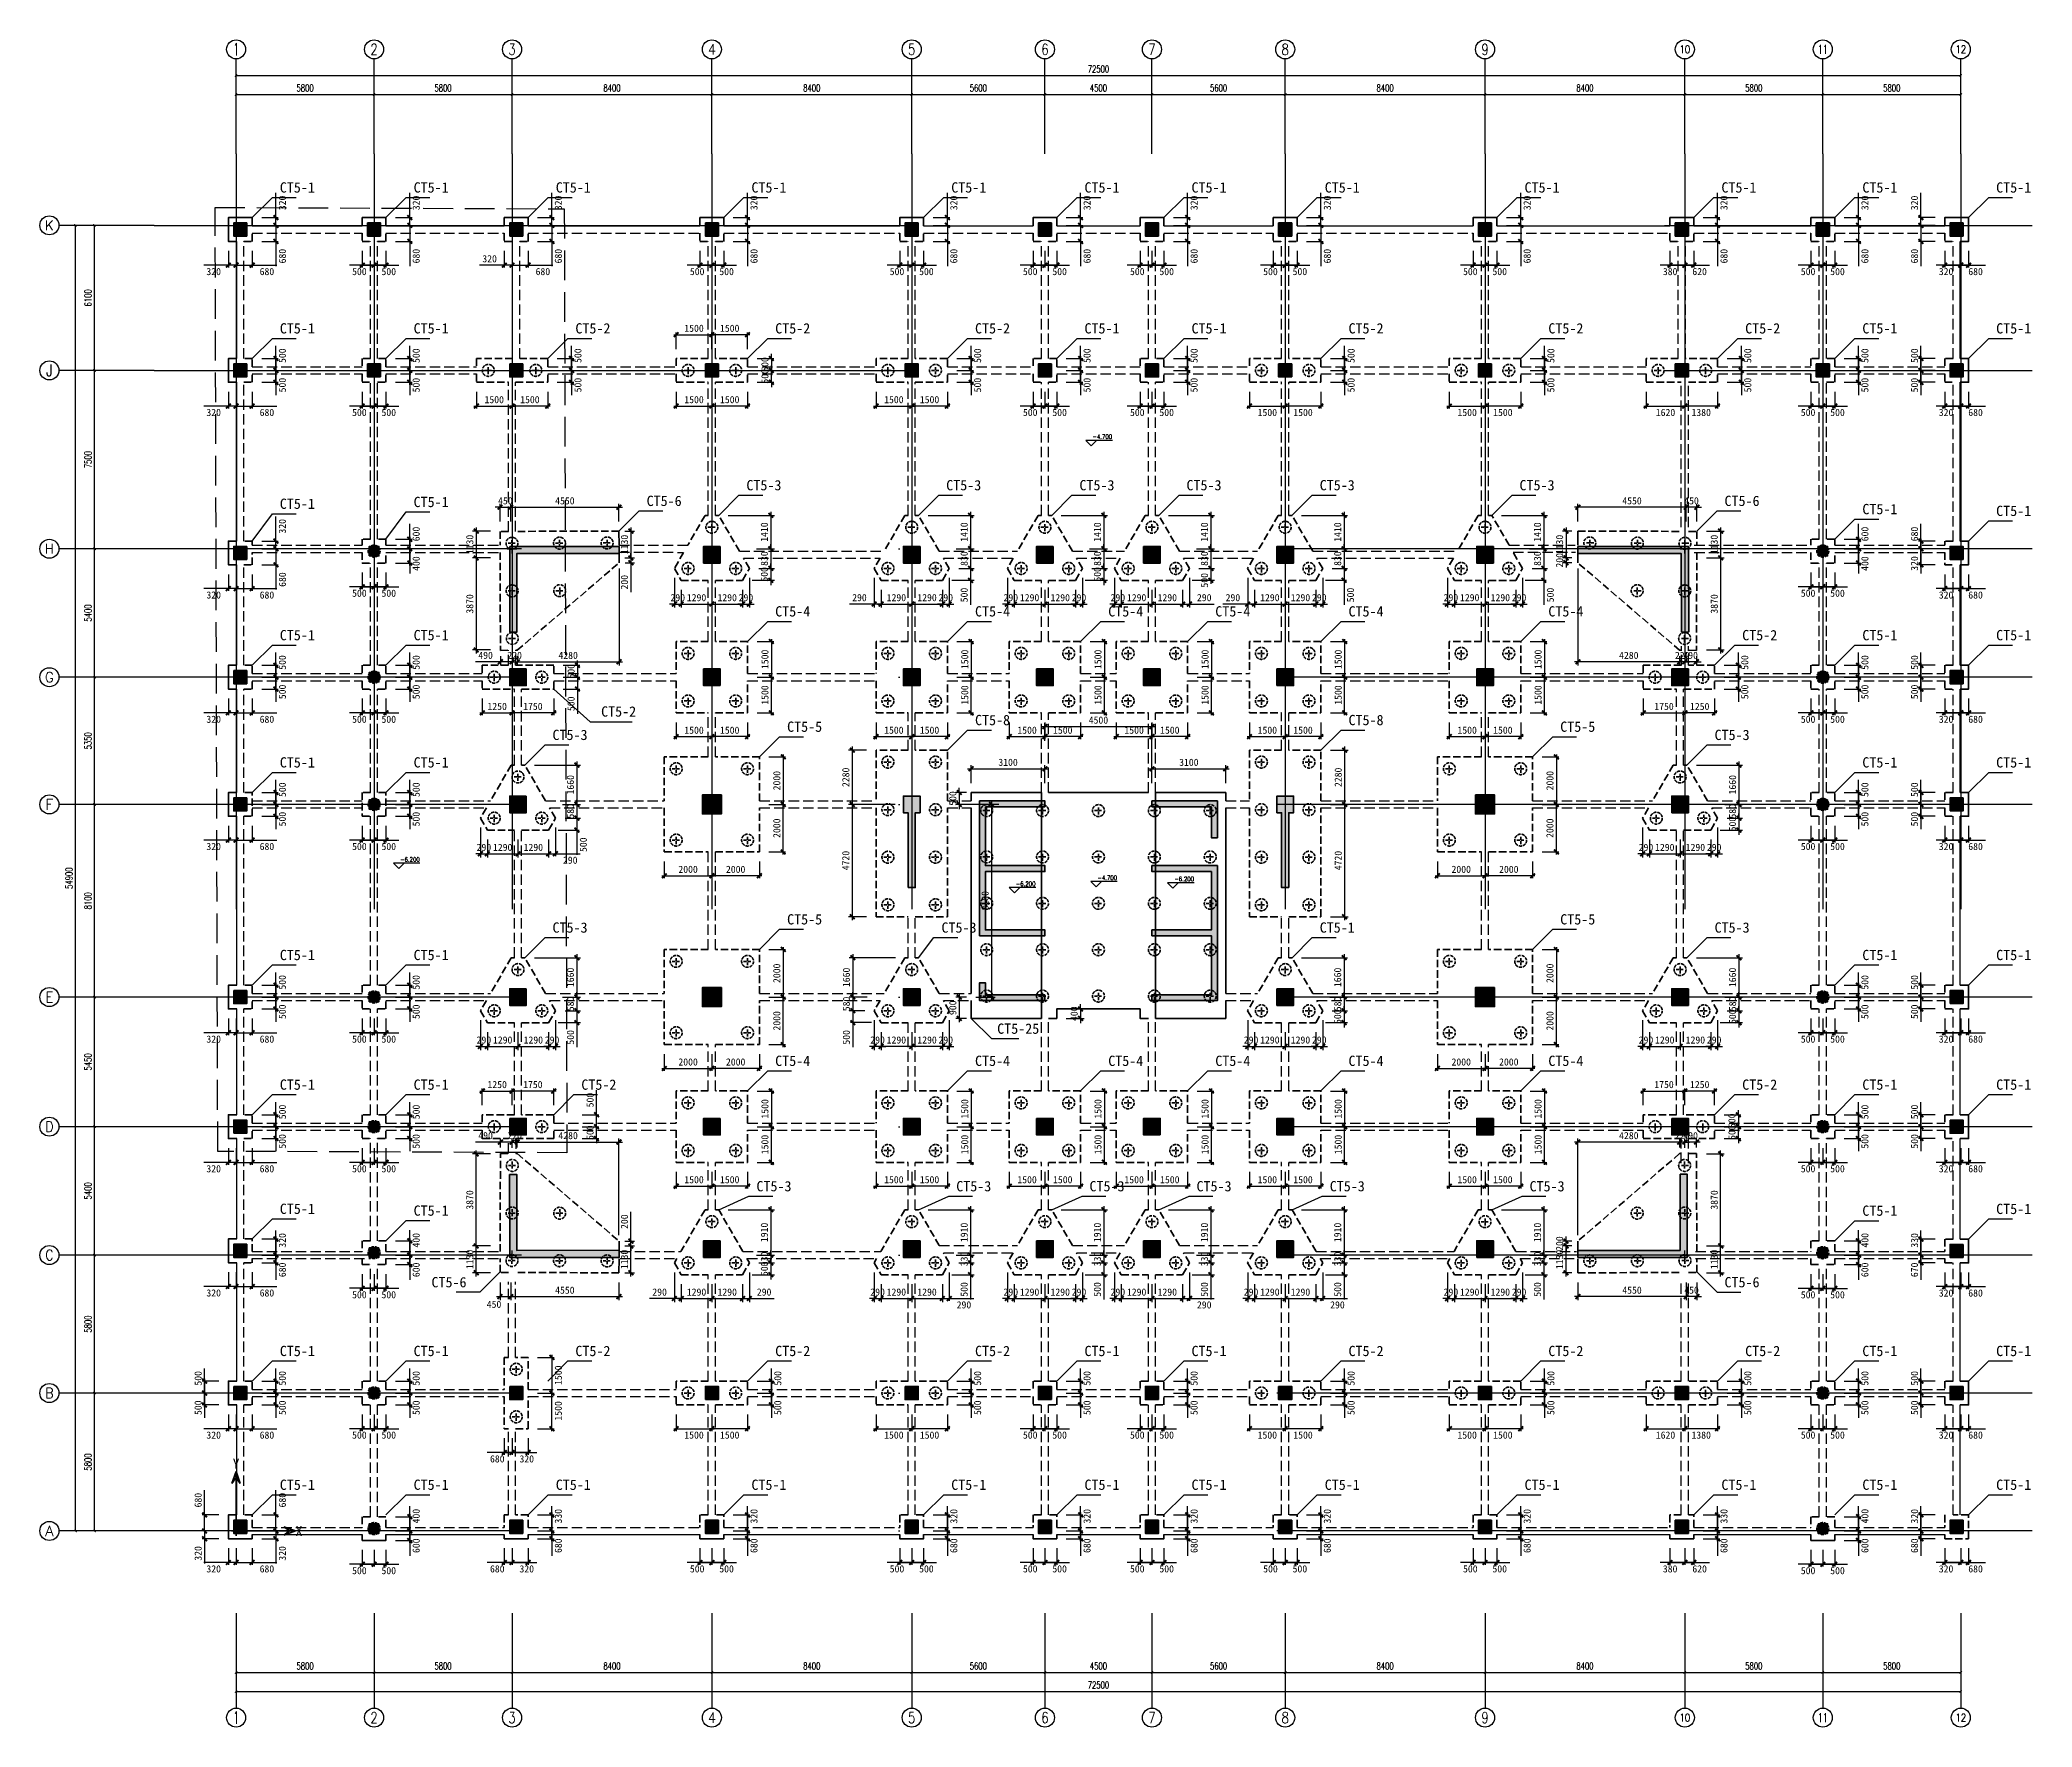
# Model space of a CAD drawing. Header units: millimetres. Extents: x -8252 to 341964, y -299084 to 206355.
# Drawn here: x 138683 to 222433, y -6934 to 64016 of the extents above; entities that cross this region are included whole.
import ezdxf
from ezdxf.enums import TextEntityAlignment as Align

# ---------------------------------------------------------------- set-up
doc = ezdxf.new("R2010")
doc.units = ezdxf.units.MM
doc.header["$LTSCALE"] = 500
doc.header["$PDMODE"] = 2
doc.header["$PDSIZE"] = 200
doc.linetypes.add('DASH', pattern=[0.35, 0.25, -0.1])
doc.linetypes.add('DASHDOT', pattern=[25.4, 12.7, -6.35, 0, -6.35])
for name, color, linetype in [('AXIS', 3, 'Continuous'), ('AXIS_TEXT', 7, 'Continuous'), ('dim____', 70, 'Continuous'), ('DOTE', 20, 'DASHDOT'), ('txt', 7, 'Continuous')]:
    doc.layers.add(name, color=color, linetype=linetype)
for name, color, linetype, lineweight in [('fb', 7, 'Continuous', 35), ('kz', 50, 'Continuous', 25), ('s117', 4, 'Continuous', 25), ('s121', 2, 'Continuous', 35), ('shear_wall', 100, 'Continuous', 25), ('zkz', 200, 'Continuous', 35)]:
    doc.layers.add(name, color=color, linetype=linetype, lineweight=lineweight)
doc.layers.add('层182', color=7, linetype='Continuous', lineweight=35, true_color=0x9f9f6a)
doc.layers.add('层512', color=7, linetype='Continuous', lineweight=35, true_color=0x9f9f6a)
doc.styles.add('_TCH_AXIS', font='COMPLEX', dxfattribs={"bigfont": 'GBCBIG'})
doc.styles.add('_TCH_DIM_T3', font='SIMPLEX', dxfattribs={"width": 0.705882, "bigfont": 'GBCBIG'})
doc.styles.add('COMPLEX', font='COMPLEX')
doc.styles.add('DIM_FONT', font='txt.shx', dxfattribs={"width": 0.8, "bigfont": 'gbcbig.shx'})
doc.styles.add('宋体', font='')
doc.styles.get('宋体').set_extended_font_data('宋体')
doc.dimstyles.new('_TCH_ARCH&&100', dxfattribs={"dimtxt": 297.5, "dimasz": 100, "dimexe": 250, "dimexo": 300, "dimgap": 126.25, "dimtad": 1, "dimdec": 0, "dimzin": 0, "dimdsep": 46, "dimtxsty": '_TCH_DIM_T3', "dimblk": 'ARCHTICK', "dimcen": 0.09, "dimclrt": 7, "dimazin": 2, "dimtfac": 1, "dimtdec": 0, "dimtix": 1, "dimtmove": 2, "dimatfit": 3, "dimfxl": 100, "dimtolj": 1, "dimtzin": 0, "dimarcsym": 0})
doc.dimstyles.new('ISO-25', dxfattribs={"dimtxt": 2.5, "dimasz": 2.5, "dimexe": 1.25, "dimexo": 0.625, "dimtad": 1, "dimtxsty": 'Standard', "dimcen": 2.5, "dimadec": 0, "dimazin": 0, "dimtfac": 1, "dimtmove": 0, "dimatfit": 3, "dimfxl": 1, "dimarcsym": 0})

msp = doc.modelspace()

# ---------------------------------------------------------------- texts
at = {"layer": 'dim____', "style": 'DIM_FONT', "width": 0.8}
for s, p in [('-4.700', (183759.715, 47237.405)), ('-6.200', (154655.157, 29459.613)), ('-6.200', (180538.821, 28432.268)), ('-4.700', (183967.966, 28689.477)), ('-6.200', (187201.453, 28638.035))]:
    msp.add_text(s, height=187.5, dxfattribs=at).set_placement(p, align=Align.RIGHT)
at = {"layer": 'txt', "char_height": 433, "attachment_point": 5}
for s, insert, width in [('CT5-1', (149506.778, 57806.684), 1000), ('CT5-1', (155131.778, 57806.684), 1000), ('CT5-1', (161106.778, 57806.684), 1000), ('CT5-1', (169331.963, 57806.684), 1000), ('CT5-1', (177731.778, 57806.684), 1000), ('CT5-1', (183331.778, 57806.684), 1000), ('CT5-1', (187831.778, 57806.684), 1000), ('CT5-1', (193431.778, 57806.684), 1000), ('CT5-1', (201831.778, 57806.684), 1000), ('CT5-1', (210106.778, 57806.684), 1000), ('CT5-1', (216031.778, 57806.684), 1000), ('CT5-1', (221656.778, 57806.684), 1000), ('CT5-1', (149506.778, 51881.684), 1000), ('CT5-1', (155131.778, 51881.684), 1000), ('CT5-2', (161931.778, 51881.684), 1000), ('CT5-2', (170331.879, 51881.684), 1000), ('CT5-2', (178731.778, 51881.684), 1000), ('CT5-1', (183331.778, 51881.684), 1000), ('CT5-1', (187831.778, 51881.684), 1000), ('CT5-2', (194431.778, 51881.684), 1000), ('CT5-2', (202831.778, 51881.684), 1000), ('CT5-2', (211106.778, 51881.684), 1000), ('CT5-1', (216031.778, 51881.684), 1000), ('CT5-1', (221656.778, 51881.684), 1000), ('CT5-3', (169120.453, 45286.384), 1000), ('CT5-3', (177520.453, 45286.384), 1000), ('CT5-3', (183120.268, 45287.385), 1000), ('CT5-3', (187620.266, 45287.385), 1000), ('CT5-3', (193220.078, 45288.386), 1000), ('CT5-3', (201620.266, 45287.385), 1000), ('CT5-1', (149506.778, 44506.684), 1000), ('CT5-1', (155131.778, 44581.684), 1000), ('CT5-6', (164926.658, 44627.658), 1000), ('CT5-6', (210237.982, 44627.658), 1000), ('CT5-1', (216031.778, 44281.684), 1000), ('CT5-1', (221656.778, 44206.684), 1000), ('CT5-4', (170331.778, 39981.684), 1000), ('CT5-4', (178731.778, 39981.684), 1000), ('CT5-4', (184331.778, 39981.684), 1000), ('CT5-4', (188831.778, 39981.684), 1000), ('CT5-4', (194431.778, 39981.684), 1000), ('CT5-4', (202831.778, 39981.684), 1000), ('CT5-1', (149506.778, 38981.684), 1000), ('CT5-1', (155131.778, 38981.684), 1000), ('CT5-2', (210981.778, 38981.684), 1000), ('CT5-1', (216031.778, 38981.684), 1000), ('CT5-1', (221656.778, 38981.684), 1000), ('CT5-2', (163013.632, 35771.417), 1000), ('CT5-5', (170831.778, 35131.684), 1000), ('CT5-8', (178731.778, 35411.153), 1000), ('CT5-8', (194431.778, 35411.153), 1000), ('CT5-5', (203331.778, 35131.684), 1000), ('CT5-3', (160970.268, 34787.385), 1000), ('CT5-3', (209820.453, 34786.386), 1000), ('CT5-1', (149506.778, 33631.684), 1000), ('CT5-1', (155131.778, 33631.684), 1000), ('CT5-1', (216031.778, 33631.684), 1000), ('CT5-1', (221656.778, 33631.684), 1000), ('CT5-3', (160970.452, 26686.386), 1000), ('CT5-5', (170831.778, 27031.684), 1000), ('CT5-3', (177320.453, 26686.386), 1000), ('CT5-1', (193220.266, 26687.385), 1000), ('CT5-5', (203331.778, 27031.684), 1000), ('CT5-3', (209820.266, 26687.385), 1000), ('CT5-1', (149506.778, 25531.684), 1000), ('CT5-1', (155131.778, 25531.684), 1000), ('CT5-1', (216031.778, 25531.684), 1000), ('CT5-1', (221656.778, 25531.684), 1000), ('CT5-25', (179810.619, 22434.628), 1157.68178), ('CT5-4', (170331.778, 21081.684), 1000), ('CT5-4', (178731.778, 21081.684), 1000), ('CT5-4', (184331.778, 21081.684), 1000), ('CT5-4', (188831.778, 21081.684), 1000), ('CT5-4', (194431.778, 21081.684), 1000), ('CT5-4', (202831.778, 21081.684), 1000), ('CT5-1', (149506.778, 20081.684), 1000), ('CT5-1', (155131.778, 20081.684), 1000), ('CT5-2', (162181.778, 20081.684), 1000), ('CT5-2', (210981.778, 20081.684), 1000), ('CT5-1', (216031.778, 20081.684), 1000), ('CT5-1', (221656.778, 20081.684), 1000), ('CT5-3', (169543.178, 15810.062), 1000), ('CT5-3', (177942.992, 15810.062), 1000), ('CT5-3', (183542.992, 15810.062), 1000), ('CT5-3', (188042.992, 15809.062), 1000), ('CT5-3', (193642.992, 15810.062), 1000), ('CT5-3', (202042.992, 15808.062), 1000), ('CT5-1', (149506.778, 14859.684), 1000), ('CT5-1', (221656.778, 14855.684), 1000), ('CT5-1', (155131.778, 14784.684), 1000), ('CT5-1', (216031.778, 14780.684), 1000), ('CT5-6', (155883.145, 11773.925), 1000), ('CT5-6', (210237.982, 11773.925), 1000), ('CT5-1', (149506.778, 8881.684), 1000), ('CT5-1', (155131.778, 8881.684), 1000), ('CT5-2', (161931.778, 8881.684), 1000), ('CT5-2', (170331.879, 8881.684), 1000), ('CT5-2', (178731.778, 8881.684), 1000), ('CT5-1', (183331.778, 8881.684), 1000), ('CT5-1', (187831.778, 8881.684), 1000), ('CT5-2', (194431.778, 8881.684), 1000), ('CT5-2', (202831.778, 8881.684), 1000), ('CT5-2', (211106.778, 8881.684), 1000), ('CT5-1', (216031.778, 8881.684), 1000), ('CT5-1', (221656.778, 8881.684), 1000), ('CT5-1', (149506.778, 3256.684), 1000), ('CT5-1', (155131.778, 3256.684), 1000), ('CT5-1', (161106.778, 3256.684), 1000), ('CT5-1', (169331.963, 3256.684), 1000), ('CT5-1', (177731.778, 3256.684), 1000), ('CT5-1', (183331.778, 3256.684), 1000), ('CT5-1', (187831.778, 3256.684), 1000), ('CT5-1', (193431.778, 3256.684), 1000), ('CT5-1', (201831.778, 3256.684), 1000), ('CT5-1', (210106.778, 3256.684), 1000), ('CT5-1', (216031.778, 3256.684), 1000), ('CT5-1', (221656.778, 3256.684), 1000)]:
    msp.add_mtext(s, dxfattribs=dict(at, insert=insert, width=width))
at = {"layer": '层512', "style": '宋体'}
msp.add_text('Y', height=420, dxfattribs=at).set_placement((146933.088, 3816.473), align=Align.BOTTOM_CENTER)
msp.add_text('X', height=420, dxfattribs=at).set_placement((149433.088, 1316.423), align=Align.MIDDLE_LEFT)

# ---------------------------------------------------------------- blocks, each defined once
blk = doc.blocks.new('_AXISO')
blk.add_circle((0, 0), 0.5)
at = {"layer": 'AXIS_TEXT', "style": 'COMPLEX', "width": 1.041667}
blk.add_attdef('A', text='', height=0.56, dxfattribs=at).set_placement((-0.25, -0.28), (0.25, -0.28), align=Align.FIT)
blk = doc.blocks.new('_ArchTick')
at = {"color": 0, "linetype": 'ByBlock', "const_width": 0.4}
blk.add_lwpolyline([(-0.5, -0.5), (0.5, 0.5)], dxfattribs=at)
blk = doc.blocks.new('*D889')
at = {"layer": 'AXIS', "color": 0, "lineweight": -2, "transparency": 16777216}
for p, q in [((143183, 56216), (139933, 56216)), ((140183, 1316), (140183, 56216)), ((143183, 1316), (139933, 1316))]:
    blk.add_line(p, q, dxfattribs=at)
at = {"layer": 'Defpoints', "color": 0, "transparency": 16777216}
for p in [(140183, 56216), (143483, 56216), (143483, 1316)]:
    blk.add_point(p, dxfattribs=at)
at = {"layer": 'AXIS', "color": 0, "lineweight": -2, "transparency": 16777216, "xscale": 100, "yscale": 100, "zscale": 100}
for p, rotation in [((140183, 56216), 90), ((140183, 1316), 270)]:
    blk.add_blockref('_ArchTick', p, dxfattribs=dict(at, rotation=rotation))
at = {"layer": 'AXIS', "color": 7, "transparency": 16777216, "insert": (139908, 28766), "char_height": 297.5, "attachment_point": 5, "rotation": 90, "style": '_TCH_DIM_T3'}
blk.add_mtext('\\A1;54900', dxfattribs=at)
blk = doc.blocks.new('*D890')
at = {"layer": 'AXIS', "color": 0, "lineweight": -2, "transparency": 16777216}
for p, q in [((143183, 7116), (140733, 7116)), ((140983, 1316), (140983, 7116)), ((143183, 1316), (140733, 1316))]:
    blk.add_line(p, q, dxfattribs=at)
at = {"layer": 'Defpoints', "color": 0, "transparency": 16777216}
for p in [(140983, 7116), (143483, 7116), (143483, 1316)]:
    blk.add_point(p, dxfattribs=at)
at = {"layer": 'AXIS', "color": 0, "lineweight": -2, "transparency": 16777216, "xscale": 100, "yscale": 100, "zscale": 100}
for p, rotation in [((140983, 7116), 90), ((140983, 1316), 270)]:
    blk.add_blockref('_ArchTick', p, dxfattribs=dict(at, rotation=rotation))
at = {"layer": 'AXIS', "color": 7, "transparency": 16777216, "insert": (140708, 4216), "char_height": 297.5, "attachment_point": 5, "rotation": 90, "style": '_TCH_DIM_T3'}
blk.add_mtext('\\A1;5800', dxfattribs=at)
blk = doc.blocks.new('*D891')
at = {"layer": 'AXIS', "color": 0, "lineweight": -2, "transparency": 16777216}
for p, q in [((143183, 12916), (140733, 12916)), ((140983, 7116), (140983, 12916)), ((143183, 7116), (140733, 7116))]:
    blk.add_line(p, q, dxfattribs=at)
at = {"layer": 'Defpoints', "color": 0, "transparency": 16777216}
for p in [(140983, 12916), (143483, 12916), (143483, 7116)]:
    blk.add_point(p, dxfattribs=at)
at = {"layer": 'AXIS', "color": 0, "lineweight": -2, "transparency": 16777216, "xscale": 100, "yscale": 100, "zscale": 100}
for p, rotation in [((140983, 12916), 90), ((140983, 7116), 270)]:
    blk.add_blockref('_ArchTick', p, dxfattribs=dict(at, rotation=rotation))
at = {"layer": 'AXIS', "color": 7, "transparency": 16777216, "insert": (140708, 10016), "char_height": 297.5, "attachment_point": 5, "rotation": 90, "style": '_TCH_DIM_T3'}
blk.add_mtext('\\A1;5800', dxfattribs=at)
blk = doc.blocks.new('*D892')
at = {"layer": 'AXIS', "color": 0, "lineweight": -2, "transparency": 16777216}
for p, q in [((143183, 18316), (140733, 18316)), ((140983, 12916), (140983, 18316)), ((143183, 12916), (140733, 12916))]:
    blk.add_line(p, q, dxfattribs=at)
at = {"layer": 'Defpoints', "color": 0, "transparency": 16777216}
for p in [(140983, 18316), (143483, 18316), (143483, 12916)]:
    blk.add_point(p, dxfattribs=at)
at = {"layer": 'AXIS', "color": 0, "lineweight": -2, "transparency": 16777216, "xscale": 100, "yscale": 100, "zscale": 100}
for p, rotation in [((140983, 18316), 90), ((140983, 12916), 270)]:
    blk.add_blockref('_ArchTick', p, dxfattribs=dict(at, rotation=rotation))
at = {"layer": 'AXIS', "color": 7, "transparency": 16777216, "insert": (140708, 15616), "char_height": 297.5, "attachment_point": 5, "rotation": 90, "style": '_TCH_DIM_T3'}
blk.add_mtext('\\A1;5400', dxfattribs=at)
blk = doc.blocks.new('*D893')
at = {"layer": 'AXIS', "color": 0, "lineweight": -2, "transparency": 16777216}
for p, q in [((143183, 23766), (140733, 23766)), ((140983, 18316), (140983, 23766)), ((143183, 18316), (140733, 18316))]:
    blk.add_line(p, q, dxfattribs=at)
at = {"layer": 'Defpoints', "color": 0, "transparency": 16777216}
for p in [(140983, 23766), (143483, 23766), (143483, 18316)]:
    blk.add_point(p, dxfattribs=at)
at = {"layer": 'AXIS', "color": 0, "lineweight": -2, "transparency": 16777216, "xscale": 100, "yscale": 100, "zscale": 100}
for p, rotation in [((140983, 23766), 90), ((140983, 18316), 270)]:
    blk.add_blockref('_ArchTick', p, dxfattribs=dict(at, rotation=rotation))
at = {"layer": 'AXIS', "color": 7, "transparency": 16777216, "insert": (140708, 21041), "char_height": 297.5, "attachment_point": 5, "rotation": 90, "style": '_TCH_DIM_T3'}
blk.add_mtext('\\A1;5450', dxfattribs=at)
blk = doc.blocks.new('*D894')
at = {"layer": 'AXIS', "color": 0, "lineweight": -2, "transparency": 16777216}
for p, q in [((143183, 31866), (140733, 31866)), ((140983, 23766), (140983, 31866)), ((143183, 23766), (140733, 23766))]:
    blk.add_line(p, q, dxfattribs=at)
at = {"layer": 'Defpoints', "color": 0, "transparency": 16777216}
for p in [(140983, 31866), (143483, 31866), (143483, 23766)]:
    blk.add_point(p, dxfattribs=at)
at = {"layer": 'AXIS', "color": 0, "lineweight": -2, "transparency": 16777216, "xscale": 100, "yscale": 100, "zscale": 100}
for p, rotation in [((140983, 31866), 90), ((140983, 23766), 270)]:
    blk.add_blockref('_ArchTick', p, dxfattribs=dict(at, rotation=rotation))
at = {"layer": 'AXIS', "color": 7, "transparency": 16777216, "insert": (140708, 27816), "char_height": 297.5, "attachment_point": 5, "rotation": 90, "style": '_TCH_DIM_T3'}
blk.add_mtext('\\A1;8100', dxfattribs=at)
blk = doc.blocks.new('*D895')
at = {"layer": 'AXIS', "color": 0, "lineweight": -2, "transparency": 16777216}
for p, q in [((143183, 37216), (140733, 37216)), ((140983, 31866), (140983, 37216)), ((143183, 31866), (140733, 31866))]:
    blk.add_line(p, q, dxfattribs=at)
at = {"layer": 'Defpoints', "color": 0, "transparency": 16777216}
for p in [(140983, 37216), (143483, 37216), (143483, 31866)]:
    blk.add_point(p, dxfattribs=at)
at = {"layer": 'AXIS', "color": 0, "lineweight": -2, "transparency": 16777216, "xscale": 100, "yscale": 100, "zscale": 100}
for p, rotation in [((140983, 37216), 90), ((140983, 31866), 270)]:
    blk.add_blockref('_ArchTick', p, dxfattribs=dict(at, rotation=rotation))
at = {"layer": 'AXIS', "color": 7, "transparency": 16777216, "insert": (140708, 34541), "char_height": 297.5, "attachment_point": 5, "rotation": 90, "style": '_TCH_DIM_T3'}
blk.add_mtext('\\A1;5350', dxfattribs=at)
blk = doc.blocks.new('*D896')
at = {"layer": 'AXIS', "color": 0, "lineweight": -2, "transparency": 16777216}
for p, q in [((143183, 42616), (140733, 42616)), ((140983, 37216), (140983, 42616)), ((143183, 37216), (140733, 37216))]:
    blk.add_line(p, q, dxfattribs=at)
at = {"layer": 'Defpoints', "color": 0, "transparency": 16777216}
for p in [(140983, 42616), (143483, 42616), (143483, 37216)]:
    blk.add_point(p, dxfattribs=at)
at = {"layer": 'AXIS', "color": 0, "lineweight": -2, "transparency": 16777216, "xscale": 100, "yscale": 100, "zscale": 100}
for p, rotation in [((140983, 42616), 90), ((140983, 37216), 270)]:
    blk.add_blockref('_ArchTick', p, dxfattribs=dict(at, rotation=rotation))
at = {"layer": 'AXIS', "color": 7, "transparency": 16777216, "insert": (140708, 39916), "char_height": 297.5, "attachment_point": 5, "rotation": 90, "style": '_TCH_DIM_T3'}
blk.add_mtext('\\A1;5400', dxfattribs=at)
blk = doc.blocks.new('*D897')
at = {"layer": 'AXIS', "color": 0, "lineweight": -2, "transparency": 16777216}
for p, q in [((143183, 50116), (140733, 50116)), ((140983, 42616), (140983, 50116)), ((143183, 42616), (140733, 42616))]:
    blk.add_line(p, q, dxfattribs=at)
at = {"layer": 'Defpoints', "color": 0, "transparency": 16777216}
for p in [(140983, 50116), (143483, 50116), (143483, 42616)]:
    blk.add_point(p, dxfattribs=at)
at = {"layer": 'AXIS', "color": 0, "lineweight": -2, "transparency": 16777216, "xscale": 100, "yscale": 100, "zscale": 100}
for p, rotation in [((140983, 50116), 90), ((140983, 42616), 270)]:
    blk.add_blockref('_ArchTick', p, dxfattribs=dict(at, rotation=rotation))
at = {"layer": 'AXIS', "color": 7, "transparency": 16777216, "insert": (140708, 46366), "char_height": 297.5, "attachment_point": 5, "rotation": 90, "style": '_TCH_DIM_T3'}
blk.add_mtext('\\A1;7500', dxfattribs=at)
blk = doc.blocks.new('*D898')
at = {"layer": 'AXIS', "color": 0, "lineweight": -2, "transparency": 16777216}
for p, q in [((143183, 56216), (140733, 56216)), ((140983, 50116), (140983, 56216)), ((143183, 50116), (140733, 50116))]:
    blk.add_line(p, q, dxfattribs=at)
at = {"layer": 'Defpoints', "color": 0, "transparency": 16777216}
for p in [(140983, 56216), (143483, 56216), (143483, 50116)]:
    blk.add_point(p, dxfattribs=at)
at = {"layer": 'AXIS', "color": 0, "lineweight": -2, "transparency": 16777216, "xscale": 100, "yscale": 100, "zscale": 100}
for p, rotation in [((140983, 56216), 90), ((140983, 50116), 270)]:
    blk.add_blockref('_ArchTick', p, dxfattribs=dict(at, rotation=rotation))
at = {"layer": 'AXIS', "color": 7, "transparency": 16777216, "insert": (140708, 53166), "char_height": 297.5, "attachment_point": 5, "rotation": 90, "style": '_TCH_DIM_T3'}
blk.add_mtext('\\A1;6100', dxfattribs=at)
blk = doc.blocks.new('*D4')
at = {"layer": 'Defpoints', "color": 0, "transparency": 16777216}
for p in [(197933, 49616), (199433, 49616), (199433, 48616)]:
    blk.add_point(p, dxfattribs=at)
at = {"layer": 'dim____', "color": 0, "lineweight": -2, "transparency": 16777216}
for p, q in [((197833, 48616), (199533, 48616)), ((197933, 49216), (197933, 48516)), ((199433, 49216), (199433, 48516))]:
    blk.add_line(p, q, dxfattribs=at)
at = {"layer": 'dim____', "color": 0, "lineweight": -2, "transparency": 16777216, "xscale": 200, "yscale": 200, "zscale": 200, "rotation": 180}
blk.add_blockref('_ArchTick', (197933, 48616), dxfattribs=at)
at = {"layer": 'dim____', "color": 0, "lineweight": -2, "transparency": 16777216, "xscale": 200, "yscale": 200, "zscale": 200}
blk.add_blockref('_ArchTick', (199433, 48616), dxfattribs=at)
at = {"layer": 'dim____', "color": 7, "transparency": 16777216, "insert": (198683, 48346), "char_height": 300, "attachment_point": 5, "style": '宋体'}
blk.add_mtext('1500', dxfattribs=at)
blk = doc.blocks.new('*D5')
at = {"layer": 'Defpoints', "color": 0, "transparency": 16777216}
for p in [(199433, 49616), (200933, 49616), (199433, 48616)]:
    blk.add_point(p, dxfattribs=at)
at = {"layer": 'dim____', "color": 0, "lineweight": -2, "transparency": 16777216}
for p, q in [((201033, 48616), (199333, 48616)), ((199433, 49216), (199433, 48516)), ((200933, 49216), (200933, 48516))]:
    blk.add_line(p, q, dxfattribs=at)
at = {"layer": 'dim____', "color": 0, "lineweight": -2, "transparency": 16777216, "xscale": 200, "yscale": 200, "zscale": 200, "rotation": 180}
blk.add_blockref('_ArchTick', (199433, 48616), dxfattribs=at)
at = {"layer": 'dim____', "color": 0, "lineweight": -2, "transparency": 16777216, "xscale": 200, "yscale": 200, "zscale": 200}
blk.add_blockref('_ArchTick', (200933, 48616), dxfattribs=at)
at = {"layer": 'dim____', "color": 7, "transparency": 16777216, "insert": (200183, 48346), "char_height": 300, "attachment_point": 5, "style": '宋体'}
blk.add_mtext('1500', dxfattribs=at)
blk = doc.blocks.new('*D6')
at = {"layer": 'Defpoints', "color": 0, "transparency": 16777216}
for p in [(200933, 50116), (200933, 49616), (201933, 50116)]:
    blk.add_point(p, dxfattribs=at)
at = {"layer": 'dim____', "color": 0, "lineweight": -2, "transparency": 16777216}
for p, q in [((201933, 50116), (201933, 51153)), ((201333, 50116), (202033, 50116)), ((201333, 49616), (202033, 49616)), ((201933, 49516), (201933, 50116))]:
    blk.add_line(p, q, dxfattribs=at)
at = {"layer": 'dim____', "color": 0, "lineweight": -2, "transparency": 16777216, "xscale": 200, "yscale": 200, "zscale": 200}
for p, rotation in [((201933, 50116), 90), ((201933, 49616), 270)]:
    blk.add_blockref('_ArchTick', p, dxfattribs=dict(at, rotation=rotation))
at = {"layer": 'dim____', "color": 7, "transparency": 16777216, "insert": (202203, 50735), "char_height": 300, "attachment_point": 5, "rotation": 90, "style": '宋体'}
blk.add_mtext('500', dxfattribs=at)
blk = doc.blocks.new('*D7')
at = {"layer": 'Defpoints', "color": 0, "transparency": 16777216}
for p in [(200933, 50616), (200933, 50116), (201933, 50116)]:
    blk.add_point(p, dxfattribs=at)
at = {"layer": 'dim____', "color": 0, "lineweight": -2, "transparency": 16777216}
for p, q in [((201333, 50616), (202033, 50616)), ((201933, 50716), (201933, 50116)), ((201333, 50116), (202033, 50116)), ((201933, 50116), (201933, 49080))]:
    blk.add_line(p, q, dxfattribs=at)
at = {"layer": 'dim____', "color": 0, "lineweight": -2, "transparency": 16777216, "xscale": 200, "yscale": 200, "zscale": 200}
for p, rotation in [((201933, 50616), 90), ((201933, 50116), 270)]:
    blk.add_blockref('_ArchTick', p, dxfattribs=dict(at, rotation=rotation))
at = {"layer": 'dim____', "color": 7, "transparency": 16777216, "insert": (202203, 49498), "char_height": 300, "attachment_point": 5, "rotation": 90, "style": '宋体'}
blk.add_mtext('500', dxfattribs=at)
blk = doc.blocks.new('*D8')
at = {"layer": 'Defpoints', "color": 0, "transparency": 16777216}
for p in [(209208, 7116), (210208, 7116), (209208, 6616)]:
    blk.add_point(p, dxfattribs=at)
at = {"layer": 'dim____', "color": 0, "lineweight": -2, "transparency": 16777216}
for p, q in [((210208, 7116), (210208, 8153)), ((209608, 7116), (210308, 7116)), ((210208, 6516), (210208, 7116)), ((209608, 6616), (210308, 6616))]:
    blk.add_line(p, q, dxfattribs=at)
at = {"layer": 'dim____', "color": 0, "lineweight": -2, "transparency": 16777216, "xscale": 200, "yscale": 200, "zscale": 200}
for p, rotation in [((210208, 7116), 90), ((210208, 6616), 270)]:
    blk.add_blockref('_ArchTick', p, dxfattribs=dict(at, rotation=rotation))
at = {"layer": 'dim____', "color": 7, "transparency": 16777216, "insert": (210478, 7735), "char_height": 300, "attachment_point": 5, "rotation": 90, "style": '宋体'}
blk.add_mtext('500', dxfattribs=at)
blk = doc.blocks.new('*D9')
at = {"layer": 'Defpoints', "color": 0, "transparency": 16777216}
for p in [(209208, 7616), (209208, 7116), (210208, 7116)]:
    blk.add_point(p, dxfattribs=at)
at = {"layer": 'dim____', "color": 0, "lineweight": -2, "transparency": 16777216}
for p, q in [((209608, 7616), (210308, 7616)), ((210208, 7716), (210208, 7116)), ((209608, 7116), (210308, 7116)), ((210208, 7116), (210208, 6080))]:
    blk.add_line(p, q, dxfattribs=at)
at = {"layer": 'dim____', "color": 0, "lineweight": -2, "transparency": 16777216, "xscale": 200, "yscale": 200, "zscale": 200}
for p, rotation in [((210208, 7616), 90), ((210208, 7116), 270)]:
    blk.add_blockref('_ArchTick', p, dxfattribs=dict(at, rotation=rotation))
at = {"layer": 'dim____', "color": 7, "transparency": 16777216, "insert": (210478, 6498), "char_height": 300, "attachment_point": 5, "rotation": 90, "style": '宋体'}
blk.add_mtext('500', dxfattribs=at)
blk = doc.blocks.new('*D10')
at = {"layer": 'Defpoints', "color": 0, "transparency": 16777216}
for p in [(206208, 6616), (207833, 6616), (207833, 5616)]:
    blk.add_point(p, dxfattribs=at)
at = {"layer": 'dim____', "color": 0, "lineweight": -2, "transparency": 16777216}
for p, q in [((206208, 6216), (206208, 5516)), ((207833, 6216), (207833, 5516)), ((206108, 5616), (207933, 5616))]:
    blk.add_line(p, q, dxfattribs=at)
at = {"layer": 'dim____', "color": 0, "lineweight": -2, "transparency": 16777216, "xscale": 200, "yscale": 200, "zscale": 200, "rotation": 180}
blk.add_blockref('_ArchTick', (206208, 5616), dxfattribs=at)
at = {"layer": 'dim____', "color": 0, "lineweight": -2, "transparency": 16777216, "xscale": 200, "yscale": 200, "zscale": 200}
blk.add_blockref('_ArchTick', (207833, 5616), dxfattribs=at)
at = {"layer": 'dim____', "color": 7, "transparency": 16777216, "insert": (207021, 5346), "char_height": 300, "attachment_point": 5, "style": '宋体'}
blk.add_mtext('1620', dxfattribs=at)
blk = doc.blocks.new('*D11')
at = {"layer": 'Defpoints', "color": 0, "transparency": 16777216}
for p in [(207833, 6616), (209208, 6616), (207833, 5616)]:
    blk.add_point(p, dxfattribs=at)
at = {"layer": 'dim____', "color": 0, "lineweight": -2, "transparency": 16777216}
for p, q in [((207833, 6216), (207833, 5516)), ((209208, 6216), (209208, 5516)), ((209308, 5616), (207733, 5616))]:
    blk.add_line(p, q, dxfattribs=at)
at = {"layer": 'dim____', "color": 0, "lineweight": -2, "transparency": 16777216, "xscale": 200, "yscale": 200, "zscale": 200, "rotation": 180}
blk.add_blockref('_ArchTick', (207833, 5616), dxfattribs=at)
at = {"layer": 'dim____', "color": 0, "lineweight": -2, "transparency": 16777216, "xscale": 200, "yscale": 200, "zscale": 200}
blk.add_blockref('_ArchTick', (209208, 5616), dxfattribs=at)
at = {"layer": 'dim____', "color": 7, "transparency": 16777216, "insert": (208521, 5346), "char_height": 300, "attachment_point": 5, "style": '宋体'}
blk.add_mtext('1380', dxfattribs=at)
blk = doc.blocks.new('*D12')
at = {"layer": 'Defpoints', "color": 0, "transparency": 16777216}
for p in [(207208, 991), (207833, 991), (207833, -9)]:
    blk.add_point(p, dxfattribs=at)
at = {"layer": 'dim____', "color": 0, "lineweight": -2, "transparency": 16777216}
for p, q in [((207208, 591), (207208, -109)), ((207833, 591), (207833, -109)), ((207108, -9), (207833, -9)), ((207833, -9), (208875, -9))]:
    blk.add_line(p, q, dxfattribs=at)
at = {"layer": 'dim____', "color": 0, "lineweight": -2, "transparency": 16777216, "xscale": 200, "yscale": 200, "zscale": 200, "rotation": 180}
blk.add_blockref('_ArchTick', (207208, -9), dxfattribs=at)
at = {"layer": 'dim____', "color": 0, "lineweight": -2, "transparency": 16777216, "xscale": 200, "yscale": 200, "zscale": 200}
blk.add_blockref('_ArchTick', (207833, -9), dxfattribs=at)
at = {"layer": 'dim____', "color": 7, "transparency": 16777216, "insert": (208454, -279), "char_height": 300, "attachment_point": 5, "style": '宋体'}
blk.add_mtext('620', dxfattribs=at)
blk = doc.blocks.new('*D13')
at = {"layer": 'Defpoints', "color": 0, "transparency": 16777216}
for p in [(207833, 991), (208208, 991), (207833, -9)]:
    blk.add_point(p, dxfattribs=at)
at = {"layer": 'dim____', "color": 0, "lineweight": -2, "transparency": 16777216}
for p, q in [((207833, 591), (207833, -109)), ((208208, 591), (208208, -109)), ((207833, -9), (206796, -9)), ((208308, -9), (207833, -9))]:
    blk.add_line(p, q, dxfattribs=at)
at = {"layer": 'dim____', "color": 0, "lineweight": -2, "transparency": 16777216, "xscale": 200, "yscale": 200, "zscale": 200, "rotation": 180}
blk.add_blockref('_ArchTick', (207833, -9), dxfattribs=at)
at = {"layer": 'dim____', "color": 0, "lineweight": -2, "transparency": 16777216, "xscale": 200, "yscale": 200, "zscale": 200}
blk.add_blockref('_ArchTick', (208208, -9), dxfattribs=at)
at = {"layer": 'dim____', "color": 7, "transparency": 16777216, "insert": (207215, -279), "char_height": 300, "attachment_point": 5, "style": '宋体'}
blk.add_mtext('380', dxfattribs=at)
blk = doc.blocks.new('*D14')
at = {"layer": 'Defpoints', "color": 0, "transparency": 16777216}
for p in [(208208, 1316), (208208, 991), (209208, 1316)]:
    blk.add_point(p, dxfattribs=at)
at = {"layer": 'dim____', "color": 0, "lineweight": -2, "transparency": 16777216}
for p, q in [((209208, 1316), (209208, 2353)), ((208608, 1316), (209308, 1316)), ((208608, 991), (209308, 991)), ((209208, 891), (209208, 1316))]:
    blk.add_line(p, q, dxfattribs=at)
at = {"layer": 'dim____', "color": 0, "lineweight": -2, "transparency": 16777216, "xscale": 200, "yscale": 200, "zscale": 200}
for p, rotation in [((209208, 1316), 90), ((209208, 991), 270)]:
    blk.add_blockref('_ArchTick', p, dxfattribs=dict(at, rotation=rotation))
at = {"layer": 'dim____', "color": 7, "transparency": 16777216, "insert": (209478, 1935), "char_height": 300, "attachment_point": 5, "rotation": 90, "style": '宋体'}
blk.add_mtext('330', dxfattribs=at)
blk = doc.blocks.new('*D15')
at = {"layer": 'Defpoints', "color": 0, "transparency": 16777216}
for p in [(208208, 1991), (208208, 1316), (209208, 1316)]:
    blk.add_point(p, dxfattribs=at)
at = {"layer": 'dim____', "color": 0, "lineweight": -2, "transparency": 16777216}
for p, q in [((208608, 1991), (209308, 1991)), ((209208, 2091), (209208, 1316)), ((208608, 1316), (209308, 1316)), ((209208, 1316), (209208, 275))]:
    blk.add_line(p, q, dxfattribs=at)
at = {"layer": 'dim____', "color": 0, "lineweight": -2, "transparency": 16777216, "xscale": 200, "yscale": 200, "zscale": 200}
for p, rotation in [((209208, 1991), 90), ((209208, 1316), 270)]:
    blk.add_blockref('_ArchTick', p, dxfattribs=dict(at, rotation=rotation))
at = {"layer": 'dim____', "color": 7, "transparency": 16777216, "insert": (209478, 696), "char_height": 300, "attachment_point": 5, "rotation": 90, "style": '宋体'}
blk.add_mtext('680', dxfattribs=at)
blk = doc.blocks.new('*D16')
at = {"layer": 'Defpoints', "color": 0, "transparency": 16777216}
for p in [(197933, 6616), (199433, 6616), (199433, 5616)]:
    blk.add_point(p, dxfattribs=at)
at = {"layer": 'dim____', "color": 0, "lineweight": -2, "transparency": 16777216}
for p, q in [((197933, 6216), (197933, 5516)), ((199433, 6216), (199433, 5516)), ((197833, 5616), (199533, 5616))]:
    blk.add_line(p, q, dxfattribs=at)
at = {"layer": 'dim____', "color": 0, "lineweight": -2, "transparency": 16777216, "xscale": 200, "yscale": 200, "zscale": 200, "rotation": 180}
blk.add_blockref('_ArchTick', (197933, 5616), dxfattribs=at)
at = {"layer": 'dim____', "color": 0, "lineweight": -2, "transparency": 16777216, "xscale": 200, "yscale": 200, "zscale": 200}
blk.add_blockref('_ArchTick', (199433, 5616), dxfattribs=at)
at = {"layer": 'dim____', "color": 7, "transparency": 16777216, "insert": (198683, 5346), "char_height": 300, "attachment_point": 5, "style": '宋体'}
blk.add_mtext('1500', dxfattribs=at)
blk = doc.blocks.new('*D17')
at = {"layer": 'Defpoints', "color": 0, "transparency": 16777216}
for p in [(199433, 6616), (200933, 6616), (199433, 5616)]:
    blk.add_point(p, dxfattribs=at)
at = {"layer": 'dim____', "color": 0, "lineweight": -2, "transparency": 16777216}
for p, q in [((199433, 6216), (199433, 5516)), ((200933, 6216), (200933, 5516)), ((201033, 5616), (199333, 5616))]:
    blk.add_line(p, q, dxfattribs=at)
at = {"layer": 'dim____', "color": 0, "lineweight": -2, "transparency": 16777216, "xscale": 200, "yscale": 200, "zscale": 200, "rotation": 180}
blk.add_blockref('_ArchTick', (199433, 5616), dxfattribs=at)
at = {"layer": 'dim____', "color": 0, "lineweight": -2, "transparency": 16777216, "xscale": 200, "yscale": 200, "zscale": 200}
blk.add_blockref('_ArchTick', (200933, 5616), dxfattribs=at)
at = {"layer": 'dim____', "color": 7, "transparency": 16777216, "insert": (200183, 5346), "char_height": 300, "attachment_point": 5, "style": '宋体'}
blk.add_mtext('1500', dxfattribs=at)
blk = doc.blocks.new('*D18')
at = {"layer": 'Defpoints', "color": 0, "transparency": 16777216}
for p in [(200933, 7116), (201933, 7116), (200933, 6616)]:
    blk.add_point(p, dxfattribs=at)
at = {"layer": 'dim____', "color": 0, "lineweight": -2, "transparency": 16777216}
for p, q in [((201933, 7116), (201933, 8153)), ((201333, 7116), (202033, 7116)), ((201933, 6516), (201933, 7116)), ((201333, 6616), (202033, 6616))]:
    blk.add_line(p, q, dxfattribs=at)
at = {"layer": 'dim____', "color": 0, "lineweight": -2, "transparency": 16777216, "xscale": 200, "yscale": 200, "zscale": 200}
for p, rotation in [((201933, 7116), 90), ((201933, 6616), 270)]:
    blk.add_blockref('_ArchTick', p, dxfattribs=dict(at, rotation=rotation))
at = {"layer": 'dim____', "color": 7, "transparency": 16777216, "insert": (202203, 7735), "char_height": 300, "attachment_point": 5, "rotation": 90, "style": '宋体'}
blk.add_mtext('500', dxfattribs=at)
blk = doc.blocks.new('*D19')
at = {"layer": 'Defpoints', "color": 0, "transparency": 16777216}
for p in [(200933, 7616), (200933, 7116), (201933, 7116)]:
    blk.add_point(p, dxfattribs=at)
at = {"layer": 'dim____', "color": 0, "lineweight": -2, "transparency": 16777216}
for p, q in [((201333, 7616), (202033, 7616)), ((201933, 7716), (201933, 7116)), ((201333, 7116), (202033, 7116)), ((201933, 7116), (201933, 6080))]:
    blk.add_line(p, q, dxfattribs=at)
at = {"layer": 'dim____', "color": 0, "lineweight": -2, "transparency": 16777216, "xscale": 200, "yscale": 200, "zscale": 200}
for p, rotation in [((201933, 7616), 90), ((201933, 7116), 270)]:
    blk.add_blockref('_ArchTick', p, dxfattribs=dict(at, rotation=rotation))
at = {"layer": 'dim____', "color": 7, "transparency": 16777216, "insert": (202203, 6498), "char_height": 300, "attachment_point": 5, "rotation": 90, "style": '宋体'}
blk.add_mtext('500', dxfattribs=at)
blk = doc.blocks.new('*D20')
at = {"layer": 'Defpoints', "color": 0, "transparency": 16777216}
for p in [(198933, 991), (199433, 991), (199433, -9)]:
    blk.add_point(p, dxfattribs=at)
at = {"layer": 'dim____', "color": 0, "lineweight": -2, "transparency": 16777216}
for p, q in [((198933, 591), (198933, -109)), ((199433, 591), (199433, -109)), ((198833, -9), (199433, -9)), ((199433, -9), (200470, -9))]:
    blk.add_line(p, q, dxfattribs=at)
at = {"layer": 'dim____', "color": 0, "lineweight": -2, "transparency": 16777216, "xscale": 200, "yscale": 200, "zscale": 200, "rotation": 180}
blk.add_blockref('_ArchTick', (198933, -9), dxfattribs=at)
at = {"layer": 'dim____', "color": 0, "lineweight": -2, "transparency": 16777216, "xscale": 200, "yscale": 200, "zscale": 200}
blk.add_blockref('_ArchTick', (199433, -9), dxfattribs=at)
at = {"layer": 'dim____', "color": 7, "transparency": 16777216, "insert": (200051, -279), "char_height": 300, "attachment_point": 5, "style": '宋体'}
blk.add_mtext('500', dxfattribs=at)
blk = doc.blocks.new('*D21')
at = {"layer": 'Defpoints', "color": 0, "transparency": 16777216}
for p in [(199433, 991), (199933, 991), (199433, -9)]:
    blk.add_point(p, dxfattribs=at)
at = {"layer": 'dim____', "color": 0, "lineweight": -2, "transparency": 16777216}
for p, q in [((199433, 591), (199433, -109)), ((199933, 591), (199933, -109)), ((199433, -9), (198396, -9)), ((200033, -9), (199433, -9))]:
    blk.add_line(p, q, dxfattribs=at)
at = {"layer": 'dim____', "color": 0, "lineweight": -2, "transparency": 16777216, "xscale": 200, "yscale": 200, "zscale": 200, "rotation": 180}
blk.add_blockref('_ArchTick', (199433, -9), dxfattribs=at)
at = {"layer": 'dim____', "color": 0, "lineweight": -2, "transparency": 16777216, "xscale": 200, "yscale": 200, "zscale": 200}
blk.add_blockref('_ArchTick', (199933, -9), dxfattribs=at)
at = {"layer": 'dim____', "color": 7, "transparency": 16777216, "insert": (198815, -279), "char_height": 300, "attachment_point": 5, "style": '宋体'}
blk.add_mtext('500', dxfattribs=at)
blk = doc.blocks.new('*D22')
at = {"layer": 'Defpoints', "color": 0, "transparency": 16777216}
for p in [(199933, 1316), (199933, 991), (200933, 1316)]:
    blk.add_point(p, dxfattribs=at)
at = {"layer": 'dim____', "color": 0, "lineweight": -2, "transparency": 16777216}
for p, q in [((200933, 1316), (200933, 2353)), ((200333, 1316), (201033, 1316)), ((200333, 991), (201033, 991)), ((200933, 891), (200933, 1316))]:
    blk.add_line(p, q, dxfattribs=at)
at = {"layer": 'dim____', "color": 0, "lineweight": -2, "transparency": 16777216, "xscale": 200, "yscale": 200, "zscale": 200}
for p, rotation in [((200933, 1316), 90), ((200933, 991), 270)]:
    blk.add_blockref('_ArchTick', p, dxfattribs=dict(at, rotation=rotation))
at = {"layer": 'dim____', "color": 7, "transparency": 16777216, "insert": (201203, 1935), "char_height": 300, "attachment_point": 5, "rotation": 90, "style": '宋体'}
blk.add_mtext('320', dxfattribs=at)
blk = doc.blocks.new('*D23')
at = {"layer": 'Defpoints', "color": 0, "transparency": 16777216}
for p in [(199933, 1991), (199933, 1316), (200933, 1316)]:
    blk.add_point(p, dxfattribs=at)
at = {"layer": 'dim____', "color": 0, "lineweight": -2, "transparency": 16777216}
for p, q in [((200333, 1991), (201033, 1991)), ((200933, 2091), (200933, 1316)), ((200333, 1316), (201033, 1316)), ((200933, 1316), (200933, 275))]:
    blk.add_line(p, q, dxfattribs=at)
at = {"layer": 'dim____', "color": 0, "lineweight": -2, "transparency": 16777216, "xscale": 200, "yscale": 200, "zscale": 200}
for p, rotation in [((200933, 1991), 90), ((200933, 1316), 270)]:
    blk.add_blockref('_ArchTick', p, dxfattribs=dict(at, rotation=rotation))
at = {"layer": 'dim____', "color": 7, "transparency": 16777216, "insert": (201203, 696), "char_height": 300, "attachment_point": 5, "rotation": 90, "style": '宋体'}
blk.add_mtext('680', dxfattribs=at)
blk = doc.blocks.new('*D24')
at = {"layer": 'Defpoints', "color": 0, "transparency": 16777216}
for p in [(190533, 991), (191033, 991), (191033, -9)]:
    blk.add_point(p, dxfattribs=at)
at = {"layer": 'dim____', "color": 0, "lineweight": -2, "transparency": 16777216}
for p, q in [((190533, 591), (190533, -109)), ((191033, 591), (191033, -109)), ((190433, -9), (191033, -9)), ((191033, -9), (192070, -9))]:
    blk.add_line(p, q, dxfattribs=at)
at = {"layer": 'dim____', "color": 0, "lineweight": -2, "transparency": 16777216, "xscale": 200, "yscale": 200, "zscale": 200, "rotation": 180}
blk.add_blockref('_ArchTick', (190533, -9), dxfattribs=at)
at = {"layer": 'dim____', "color": 0, "lineweight": -2, "transparency": 16777216, "xscale": 200, "yscale": 200, "zscale": 200}
blk.add_blockref('_ArchTick', (191033, -9), dxfattribs=at)
at = {"layer": 'dim____', "color": 7, "transparency": 16777216, "insert": (191651, -279), "char_height": 300, "attachment_point": 5, "style": '宋体'}
blk.add_mtext('500', dxfattribs=at)
blk = doc.blocks.new('*D25')
at = {"layer": 'Defpoints', "color": 0, "transparency": 16777216}
for p in [(191033, 991), (191533, 991), (191033, -9)]:
    blk.add_point(p, dxfattribs=at)
at = {"layer": 'dim____', "color": 0, "lineweight": -2, "transparency": 16777216}
for p, q in [((191033, 591), (191033, -109)), ((191533, 591), (191533, -109)), ((191033, -9), (189996, -9)), ((191633, -9), (191033, -9))]:
    blk.add_line(p, q, dxfattribs=at)
at = {"layer": 'dim____', "color": 0, "lineweight": -2, "transparency": 16777216, "xscale": 200, "yscale": 200, "zscale": 200, "rotation": 180}
blk.add_blockref('_ArchTick', (191033, -9), dxfattribs=at)
at = {"layer": 'dim____', "color": 0, "lineweight": -2, "transparency": 16777216, "xscale": 200, "yscale": 200, "zscale": 200}
blk.add_blockref('_ArchTick', (191533, -9), dxfattribs=at)
at = {"layer": 'dim____', "color": 7, "transparency": 16777216, "insert": (190415, -279), "char_height": 300, "attachment_point": 5, "style": '宋体'}
blk.add_mtext('500', dxfattribs=at)
blk = doc.blocks.new('*D26')
at = {"layer": 'Defpoints', "color": 0, "transparency": 16777216}
for p in [(191533, 1316), (191533, 991), (192533, 1316)]:
    blk.add_point(p, dxfattribs=at)
at = {"layer": 'dim____', "color": 0, "lineweight": -2, "transparency": 16777216}
for p, q in [((192533, 1316), (192533, 2353)), ((191933, 1316), (192633, 1316)), ((191933, 991), (192633, 991)), ((192533, 891), (192533, 1316))]:
    blk.add_line(p, q, dxfattribs=at)
at = {"layer": 'dim____', "color": 0, "lineweight": -2, "transparency": 16777216, "xscale": 200, "yscale": 200, "zscale": 200}
for p, rotation in [((192533, 1316), 90), ((192533, 991), 270)]:
    blk.add_blockref('_ArchTick', p, dxfattribs=dict(at, rotation=rotation))
at = {"layer": 'dim____', "color": 7, "transparency": 16777216, "insert": (192803, 1935), "char_height": 300, "attachment_point": 5, "rotation": 90, "style": '宋体'}
blk.add_mtext('320', dxfattribs=at)
blk = doc.blocks.new('*D27')
at = {"layer": 'Defpoints', "color": 0, "transparency": 16777216}
for p in [(191533, 1991), (191533, 1316), (192533, 1316)]:
    blk.add_point(p, dxfattribs=at)
at = {"layer": 'dim____', "color": 0, "lineweight": -2, "transparency": 16777216}
for p, q in [((191933, 1991), (192633, 1991)), ((192533, 2091), (192533, 1316)), ((191933, 1316), (192633, 1316)), ((192533, 1316), (192533, 275))]:
    blk.add_line(p, q, dxfattribs=at)
at = {"layer": 'dim____', "color": 0, "lineweight": -2, "transparency": 16777216, "xscale": 200, "yscale": 200, "zscale": 200}
for p, rotation in [((192533, 1991), 90), ((192533, 1316), 270)]:
    blk.add_blockref('_ArchTick', p, dxfattribs=dict(at, rotation=rotation))
at = {"layer": 'dim____', "color": 7, "transparency": 16777216, "insert": (192803, 696), "char_height": 300, "attachment_point": 5, "rotation": 90, "style": '宋体'}
blk.add_mtext('680', dxfattribs=at)
blk = doc.blocks.new('*D28')
at = {"layer": 'Defpoints', "color": 0, "transparency": 16777216}
for p in [(173833, 6616), (175333, 6616), (175333, 5616)]:
    blk.add_point(p, dxfattribs=at)
at = {"layer": 'dim____', "color": 0, "lineweight": -2, "transparency": 16777216}
for p, q in [((173833, 6216), (173833, 5516)), ((175333, 6216), (175333, 5516)), ((173733, 5616), (175433, 5616))]:
    blk.add_line(p, q, dxfattribs=at)
at = {"layer": 'dim____', "color": 0, "lineweight": -2, "transparency": 16777216, "xscale": 200, "yscale": 200, "zscale": 200, "rotation": 180}
blk.add_blockref('_ArchTick', (173833, 5616), dxfattribs=at)
at = {"layer": 'dim____', "color": 0, "lineweight": -2, "transparency": 16777216, "xscale": 200, "yscale": 200, "zscale": 200}
blk.add_blockref('_ArchTick', (175333, 5616), dxfattribs=at)
at = {"layer": 'dim____', "color": 7, "transparency": 16777216, "insert": (174583, 5346), "char_height": 300, "attachment_point": 5, "style": '宋体'}
blk.add_mtext('1500', dxfattribs=at)
blk = doc.blocks.new('*D29')
at = {"layer": 'Defpoints', "color": 0, "transparency": 16777216}
for p in [(175333, 6616), (176833, 6616), (175333, 5616)]:
    blk.add_point(p, dxfattribs=at)
at = {"layer": 'dim____', "color": 0, "lineweight": -2, "transparency": 16777216}
for p, q in [((175333, 6216), (175333, 5516)), ((176833, 6216), (176833, 5516)), ((176933, 5616), (175233, 5616))]:
    blk.add_line(p, q, dxfattribs=at)
at = {"layer": 'dim____', "color": 0, "lineweight": -2, "transparency": 16777216, "xscale": 200, "yscale": 200, "zscale": 200, "rotation": 180}
blk.add_blockref('_ArchTick', (175333, 5616), dxfattribs=at)
at = {"layer": 'dim____', "color": 0, "lineweight": -2, "transparency": 16777216, "xscale": 200, "yscale": 200, "zscale": 200}
blk.add_blockref('_ArchTick', (176833, 5616), dxfattribs=at)
at = {"layer": 'dim____', "color": 7, "transparency": 16777216, "insert": (176083, 5346), "char_height": 300, "attachment_point": 5, "style": '宋体'}
blk.add_mtext('1500', dxfattribs=at)
blk = doc.blocks.new('*D30')
at = {"layer": 'Defpoints', "color": 0, "transparency": 16777216}
for p in [(176833, 7116), (177833, 7116), (176833, 6616)]:
    blk.add_point(p, dxfattribs=at)
at = {"layer": 'dim____', "color": 0, "lineweight": -2, "transparency": 16777216}
for p, q in [((177833, 7116), (177833, 8153)), ((177233, 7116), (177933, 7116)), ((177833, 6516), (177833, 7116)), ((177233, 6616), (177933, 6616))]:
    blk.add_line(p, q, dxfattribs=at)
at = {"layer": 'dim____', "color": 0, "lineweight": -2, "transparency": 16777216, "xscale": 200, "yscale": 200, "zscale": 200}
for p, rotation in [((177833, 7116), 90), ((177833, 6616), 270)]:
    blk.add_blockref('_ArchTick', p, dxfattribs=dict(at, rotation=rotation))
at = {"layer": 'dim____', "color": 7, "transparency": 16777216, "insert": (178103, 7735), "char_height": 300, "attachment_point": 5, "rotation": 90, "style": '宋体'}
blk.add_mtext('500', dxfattribs=at)
blk = doc.blocks.new('*D31')
at = {"layer": 'Defpoints', "color": 0, "transparency": 16777216}
for p in [(176833, 7616), (176833, 7116), (177833, 7116)]:
    blk.add_point(p, dxfattribs=at)
at = {"layer": 'dim____', "color": 0, "lineweight": -2, "transparency": 16777216}
for p, q in [((177233, 7616), (177933, 7616)), ((177833, 7716), (177833, 7116)), ((177233, 7116), (177933, 7116)), ((177833, 7116), (177833, 6080))]:
    blk.add_line(p, q, dxfattribs=at)
at = {"layer": 'dim____', "color": 0, "lineweight": -2, "transparency": 16777216, "xscale": 200, "yscale": 200, "zscale": 200}
for p, rotation in [((177833, 7616), 90), ((177833, 7116), 270)]:
    blk.add_blockref('_ArchTick', p, dxfattribs=dict(at, rotation=rotation))
at = {"layer": 'dim____', "color": 7, "transparency": 16777216, "insert": (178103, 6498), "char_height": 300, "attachment_point": 5, "rotation": 90, "style": '宋体'}
blk.add_mtext('500', dxfattribs=at)
blk = doc.blocks.new('*D32')
at = {"layer": 'Defpoints', "color": 0, "transparency": 16777216}
for p in [(174833, 991), (175333, 991), (175333, -9)]:
    blk.add_point(p, dxfattribs=at)
at = {"layer": 'dim____', "color": 0, "lineweight": -2, "transparency": 16777216}
for p, q in [((174833, 591), (174833, -109)), ((175333, 591), (175333, -109)), ((174733, -9), (175333, -9)), ((175333, -9), (176370, -9))]:
    blk.add_line(p, q, dxfattribs=at)
at = {"layer": 'dim____', "color": 0, "lineweight": -2, "transparency": 16777216, "xscale": 200, "yscale": 200, "zscale": 200, "rotation": 180}
blk.add_blockref('_ArchTick', (174833, -9), dxfattribs=at)
at = {"layer": 'dim____', "color": 0, "lineweight": -2, "transparency": 16777216, "xscale": 200, "yscale": 200, "zscale": 200}
blk.add_blockref('_ArchTick', (175333, -9), dxfattribs=at)
at = {"layer": 'dim____', "color": 7, "transparency": 16777216, "insert": (175951, -279), "char_height": 300, "attachment_point": 5, "style": '宋体'}
blk.add_mtext('500', dxfattribs=at)
blk = doc.blocks.new('*D33')
at = {"layer": 'Defpoints', "color": 0, "transparency": 16777216}
for p in [(175333, 991), (175833, 991), (175333, -9)]:
    blk.add_point(p, dxfattribs=at)
at = {"layer": 'dim____', "color": 0, "lineweight": -2, "transparency": 16777216}
for p, q in [((175333, 591), (175333, -109)), ((175833, 591), (175833, -109)), ((175333, -9), (174296, -9)), ((175933, -9), (175333, -9))]:
    blk.add_line(p, q, dxfattribs=at)
at = {"layer": 'dim____', "color": 0, "lineweight": -2, "transparency": 16777216, "xscale": 200, "yscale": 200, "zscale": 200, "rotation": 180}
blk.add_blockref('_ArchTick', (175333, -9), dxfattribs=at)
at = {"layer": 'dim____', "color": 0, "lineweight": -2, "transparency": 16777216, "xscale": 200, "yscale": 200, "zscale": 200}
blk.add_blockref('_ArchTick', (175833, -9), dxfattribs=at)
at = {"layer": 'dim____', "color": 7, "transparency": 16777216, "insert": (174715, -279), "char_height": 300, "attachment_point": 5, "style": '宋体'}
blk.add_mtext('500', dxfattribs=at)
blk = doc.blocks.new('*D34')
at = {"layer": 'Defpoints', "color": 0, "transparency": 16777216}
for p in [(175833, 1316), (175833, 991), (176833, 1316)]:
    blk.add_point(p, dxfattribs=at)
at = {"layer": 'dim____', "color": 0, "lineweight": -2, "transparency": 16777216}
for p, q in [((176833, 1316), (176833, 2353)), ((176233, 1316), (176933, 1316)), ((176233, 991), (176933, 991)), ((176833, 891), (176833, 1316))]:
    blk.add_line(p, q, dxfattribs=at)
at = {"layer": 'dim____', "color": 0, "lineweight": -2, "transparency": 16777216, "xscale": 200, "yscale": 200, "zscale": 200}
for p, rotation in [((176833, 1316), 90), ((176833, 991), 270)]:
    blk.add_blockref('_ArchTick', p, dxfattribs=dict(at, rotation=rotation))
at = {"layer": 'dim____', "color": 7, "transparency": 16777216, "insert": (177103, 1935), "char_height": 300, "attachment_point": 5, "rotation": 90, "style": '宋体'}
blk.add_mtext('320', dxfattribs=at)
blk = doc.blocks.new('*D35')
at = {"layer": 'Defpoints', "color": 0, "transparency": 16777216}
for p in [(175833, 1991), (175833, 1316), (176833, 1316)]:
    blk.add_point(p, dxfattribs=at)
at = {"layer": 'dim____', "color": 0, "lineweight": -2, "transparency": 16777216}
for p, q in [((176233, 1991), (176933, 1991)), ((176833, 2091), (176833, 1316)), ((176233, 1316), (176933, 1316)), ((176833, 1316), (176833, 275))]:
    blk.add_line(p, q, dxfattribs=at)
at = {"layer": 'dim____', "color": 0, "lineweight": -2, "transparency": 16777216, "xscale": 200, "yscale": 200, "zscale": 200}
for p, rotation in [((176833, 1991), 90), ((176833, 1316), 270)]:
    blk.add_blockref('_ArchTick', p, dxfattribs=dict(at, rotation=rotation))
at = {"layer": 'dim____', "color": 7, "transparency": 16777216, "insert": (177103, 696), "char_height": 300, "attachment_point": 5, "rotation": 90, "style": '宋体'}
blk.add_mtext('680', dxfattribs=at)
blk = doc.blocks.new('*D36')
at = {"layer": 'Defpoints', "color": 0, "transparency": 16777216}
for p in [(166433, 991), (166933, 991), (166933, -9)]:
    blk.add_point(p, dxfattribs=at)
at = {"layer": 'dim____', "color": 0, "lineweight": -2, "transparency": 16777216}
for p, q in [((166433, 591), (166433, -109)), ((166933, 591), (166933, -109)), ((166333, -9), (166933, -9)), ((166933, -9), (167970, -9))]:
    blk.add_line(p, q, dxfattribs=at)
at = {"layer": 'dim____', "color": 0, "lineweight": -2, "transparency": 16777216, "xscale": 200, "yscale": 200, "zscale": 200, "rotation": 180}
blk.add_blockref('_ArchTick', (166433, -9), dxfattribs=at)
at = {"layer": 'dim____', "color": 0, "lineweight": -2, "transparency": 16777216, "xscale": 200, "yscale": 200, "zscale": 200}
blk.add_blockref('_ArchTick', (166933, -9), dxfattribs=at)
at = {"layer": 'dim____', "color": 7, "transparency": 16777216, "insert": (167551, -279), "char_height": 300, "attachment_point": 5, "style": '宋体'}
blk.add_mtext('500', dxfattribs=at)
blk = doc.blocks.new('*D37')
at = {"layer": 'Defpoints', "color": 0, "transparency": 16777216}
for p in [(166933, 991), (167433, 991), (166933, -9)]:
    blk.add_point(p, dxfattribs=at)
at = {"layer": 'dim____', "color": 0, "lineweight": -2, "transparency": 16777216}
for p, q in [((166933, 591), (166933, -109)), ((167433, 591), (167433, -109)), ((166933, -9), (165896, -9)), ((167533, -9), (166933, -9))]:
    blk.add_line(p, q, dxfattribs=at)
at = {"layer": 'dim____', "color": 0, "lineweight": -2, "transparency": 16777216, "xscale": 200, "yscale": 200, "zscale": 200, "rotation": 180}
blk.add_blockref('_ArchTick', (166933, -9), dxfattribs=at)
at = {"layer": 'dim____', "color": 0, "lineweight": -2, "transparency": 16777216, "xscale": 200, "yscale": 200, "zscale": 200}
blk.add_blockref('_ArchTick', (167433, -9), dxfattribs=at)
at = {"layer": 'dim____', "color": 7, "transparency": 16777216, "insert": (166315, -279), "char_height": 300, "attachment_point": 5, "style": '宋体'}
blk.add_mtext('500', dxfattribs=at)
blk = doc.blocks.new('*D38')
at = {"layer": 'Defpoints', "color": 0, "transparency": 16777216}
for p in [(167433, 1316), (167433, 991), (168433, 1316)]:
    blk.add_point(p, dxfattribs=at)
at = {"layer": 'dim____', "color": 0, "lineweight": -2, "transparency": 16777216}
for p, q in [((168433, 1316), (168433, 2353)), ((167833, 1316), (168533, 1316)), ((167833, 991), (168533, 991)), ((168433, 891), (168433, 1316))]:
    blk.add_line(p, q, dxfattribs=at)
at = {"layer": 'dim____', "color": 0, "lineweight": -2, "transparency": 16777216, "xscale": 200, "yscale": 200, "zscale": 200}
for p, rotation in [((168433, 1316), 90), ((168433, 991), 270)]:
    blk.add_blockref('_ArchTick', p, dxfattribs=dict(at, rotation=rotation))
at = {"layer": 'dim____', "color": 7, "transparency": 16777216, "insert": (168703, 1935), "char_height": 300, "attachment_point": 5, "rotation": 90, "style": '宋体'}
blk.add_mtext('320', dxfattribs=at)
blk = doc.blocks.new('*D39')
at = {"layer": 'Defpoints', "color": 0, "transparency": 16777216}
for p in [(167433, 1991), (167433, 1316), (168433, 1316)]:
    blk.add_point(p, dxfattribs=at)
at = {"layer": 'dim____', "color": 0, "lineweight": -2, "transparency": 16777216}
for p, q in [((167833, 1991), (168533, 1991)), ((168433, 2091), (168433, 1316)), ((167833, 1316), (168533, 1316)), ((168433, 1316), (168433, 275))]:
    blk.add_line(p, q, dxfattribs=at)
at = {"layer": 'dim____', "color": 0, "lineweight": -2, "transparency": 16777216, "xscale": 200, "yscale": 200, "zscale": 200}
for p, rotation in [((168433, 1991), 90), ((168433, 1316), 270)]:
    blk.add_blockref('_ArchTick', p, dxfattribs=dict(at, rotation=rotation))
at = {"layer": 'dim____', "color": 7, "transparency": 16777216, "insert": (168703, 696), "char_height": 300, "attachment_point": 5, "rotation": 90, "style": '宋体'}
blk.add_mtext('680', dxfattribs=at)
blk = doc.blocks.new('*D40')
at = {"layer": 'Defpoints', "color": 0, "transparency": 16777216}
for p in [(158208, 5616), (158533, 5616), (158533, 4616)]:
    blk.add_point(p, dxfattribs=at)
at = {"layer": 'dim____', "color": 0, "lineweight": -2, "transparency": 16777216}
for p, q in [((158208, 5216), (158208, 4516)), ((158533, 5216), (158533, 4516)), ((158108, 4616), (158533, 4616)), ((158533, 4616), (159570, 4616))]:
    blk.add_line(p, q, dxfattribs=at)
at = {"layer": 'dim____', "color": 0, "lineweight": -2, "transparency": 16777216, "xscale": 200, "yscale": 200, "zscale": 200, "rotation": 180}
blk.add_blockref('_ArchTick', (158208, 4616), dxfattribs=at)
at = {"layer": 'dim____', "color": 0, "lineweight": -2, "transparency": 16777216, "xscale": 200, "yscale": 200, "zscale": 200}
blk.add_blockref('_ArchTick', (158533, 4616), dxfattribs=at)
at = {"layer": 'dim____', "color": 7, "transparency": 16777216, "insert": (159151, 4346), "char_height": 300, "attachment_point": 5, "style": '宋体'}
blk.add_mtext('320', dxfattribs=at)
blk = doc.blocks.new('*D41')
at = {"layer": 'Defpoints', "color": 0, "transparency": 16777216}
for p in [(158533, 5616), (159208, 5616), (158533, 4616)]:
    blk.add_point(p, dxfattribs=at)
at = {"layer": 'dim____', "color": 0, "lineweight": -2, "transparency": 16777216}
for p, q in [((158533, 5216), (158533, 4516)), ((159208, 5216), (159208, 4516)), ((158533, 4616), (157491, 4616)), ((159308, 4616), (158533, 4616))]:
    blk.add_line(p, q, dxfattribs=at)
at = {"layer": 'dim____', "color": 0, "lineweight": -2, "transparency": 16777216, "xscale": 200, "yscale": 200, "zscale": 200, "rotation": 180}
blk.add_blockref('_ArchTick', (158533, 4616), dxfattribs=at)
at = {"layer": 'dim____', "color": 0, "lineweight": -2, "transparency": 16777216, "xscale": 200, "yscale": 200, "zscale": 200}
blk.add_blockref('_ArchTick', (159208, 4616), dxfattribs=at)
at = {"layer": 'dim____', "color": 7, "transparency": 16777216, "insert": (157912, 4346), "char_height": 300, "attachment_point": 5, "style": '宋体'}
blk.add_mtext('680', dxfattribs=at)
blk = doc.blocks.new('*D42')
at = {"layer": 'Defpoints', "color": 0, "transparency": 16777216}
for p in [(159208, 7116), (160208, 7116), (159208, 5616)]:
    blk.add_point(p, dxfattribs=at)
at = {"layer": 'dim____', "color": 0, "lineweight": -2, "transparency": 16777216}
for p, q in [((159608, 7116), (160308, 7116)), ((160208, 5516), (160208, 7216)), ((159608, 5616), (160308, 5616))]:
    blk.add_line(p, q, dxfattribs=at)
at = {"layer": 'dim____', "color": 0, "lineweight": -2, "transparency": 16777216, "xscale": 200, "yscale": 200, "zscale": 200}
for p, rotation in [((160208, 7116), 90), ((160208, 5616), 270)]:
    blk.add_blockref('_ArchTick', p, dxfattribs=dict(at, rotation=rotation))
at = {"layer": 'dim____', "color": 7, "transparency": 16777216, "insert": (160478, 6366), "char_height": 300, "attachment_point": 5, "rotation": 90, "style": '宋体'}
blk.add_mtext('1500', dxfattribs=at)
blk = doc.blocks.new('*D43')
at = {"layer": 'Defpoints', "color": 0, "transparency": 16777216}
for p in [(159208, 8616), (159208, 7116), (160208, 7116)]:
    blk.add_point(p, dxfattribs=at)
at = {"layer": 'dim____', "color": 0, "lineweight": -2, "transparency": 16777216}
for p, q in [((159608, 8616), (160308, 8616)), ((160208, 8716), (160208, 7016)), ((159608, 7116), (160308, 7116))]:
    blk.add_line(p, q, dxfattribs=at)
at = {"layer": 'dim____', "color": 0, "lineweight": -2, "transparency": 16777216, "xscale": 200, "yscale": 200, "zscale": 200}
for p, rotation in [((160208, 8616), 90), ((160208, 7116), 270)]:
    blk.add_blockref('_ArchTick', p, dxfattribs=dict(at, rotation=rotation))
at = {"layer": 'dim____', "color": 7, "transparency": 16777216, "insert": (160478, 7866), "char_height": 300, "attachment_point": 5, "rotation": 90, "style": '宋体'}
blk.add_mtext('1500', dxfattribs=at)
blk = doc.blocks.new('*D44')
at = {"layer": 'Defpoints', "color": 0, "transparency": 16777216}
for p in [(158208, 991), (158533, 991), (158533, -9)]:
    blk.add_point(p, dxfattribs=at)
at = {"layer": 'dim____', "color": 0, "lineweight": -2, "transparency": 16777216}
for p, q in [((158208, 591), (158208, -109)), ((158533, 591), (158533, -109)), ((158108, -9), (158533, -9)), ((158533, -9), (159570, -9))]:
    blk.add_line(p, q, dxfattribs=at)
at = {"layer": 'dim____', "color": 0, "lineweight": -2, "transparency": 16777216, "xscale": 200, "yscale": 200, "zscale": 200, "rotation": 180}
blk.add_blockref('_ArchTick', (158208, -9), dxfattribs=at)
at = {"layer": 'dim____', "color": 0, "lineweight": -2, "transparency": 16777216, "xscale": 200, "yscale": 200, "zscale": 200}
blk.add_blockref('_ArchTick', (158533, -9), dxfattribs=at)
at = {"layer": 'dim____', "color": 7, "transparency": 16777216, "insert": (159151, -279), "char_height": 300, "attachment_point": 5, "style": '宋体'}
blk.add_mtext('320', dxfattribs=at)
blk = doc.blocks.new('*D45')
at = {"layer": 'Defpoints', "color": 0, "transparency": 16777216}
for p in [(158533, 991), (159208, 991), (158533, -9)]:
    blk.add_point(p, dxfattribs=at)
at = {"layer": 'dim____', "color": 0, "lineweight": -2, "transparency": 16777216}
for p, q in [((158533, 591), (158533, -109)), ((159208, 591), (159208, -109)), ((158533, -9), (157491, -9)), ((159308, -9), (158533, -9))]:
    blk.add_line(p, q, dxfattribs=at)
at = {"layer": 'dim____', "color": 0, "lineweight": -2, "transparency": 16777216, "xscale": 200, "yscale": 200, "zscale": 200, "rotation": 180}
blk.add_blockref('_ArchTick', (158533, -9), dxfattribs=at)
at = {"layer": 'dim____', "color": 0, "lineweight": -2, "transparency": 16777216, "xscale": 200, "yscale": 200, "zscale": 200}
blk.add_blockref('_ArchTick', (159208, -9), dxfattribs=at)
at = {"layer": 'dim____', "color": 7, "transparency": 16777216, "insert": (157912, -279), "char_height": 300, "attachment_point": 5, "style": '宋体'}
blk.add_mtext('680', dxfattribs=at)
blk = doc.blocks.new('*D46')
at = {"layer": 'Defpoints', "color": 0, "transparency": 16777216}
for p in [(159208, 1316), (159208, 991), (160208, 1316)]:
    blk.add_point(p, dxfattribs=at)
at = {"layer": 'dim____', "color": 0, "lineweight": -2, "transparency": 16777216}
for p, q in [((160208, 1316), (160208, 2353)), ((159608, 1316), (160308, 1316)), ((159608, 991), (160308, 991)), ((160208, 891), (160208, 1316))]:
    blk.add_line(p, q, dxfattribs=at)
at = {"layer": 'dim____', "color": 0, "lineweight": -2, "transparency": 16777216, "xscale": 200, "yscale": 200, "zscale": 200}
for p, rotation in [((160208, 1316), 90), ((160208, 991), 270)]:
    blk.add_blockref('_ArchTick', p, dxfattribs=dict(at, rotation=rotation))
at = {"layer": 'dim____', "color": 7, "transparency": 16777216, "insert": (160478, 1935), "char_height": 300, "attachment_point": 5, "rotation": 90, "style": '宋体'}
blk.add_mtext('330', dxfattribs=at)
blk = doc.blocks.new('*D47')
at = {"layer": 'Defpoints', "color": 0, "transparency": 16777216}
for p in [(159208, 1991), (159208, 1316), (160208, 1316)]:
    blk.add_point(p, dxfattribs=at)
at = {"layer": 'dim____', "color": 0, "lineweight": -2, "transparency": 16777216}
for p, q in [((159608, 1991), (160308, 1991)), ((160208, 2091), (160208, 1316)), ((159608, 1316), (160308, 1316)), ((160208, 1316), (160208, 275))]:
    blk.add_line(p, q, dxfattribs=at)
at = {"layer": 'dim____', "color": 0, "lineweight": -2, "transparency": 16777216, "xscale": 200, "yscale": 200, "zscale": 200}
for p, rotation in [((160208, 1991), 90), ((160208, 1316), 270)]:
    blk.add_blockref('_ArchTick', p, dxfattribs=dict(at, rotation=rotation))
at = {"layer": 'dim____', "color": 7, "transparency": 16777216, "insert": (160478, 696), "char_height": 300, "attachment_point": 5, "rotation": 90, "style": '宋体'}
blk.add_mtext('680', dxfattribs=at)
blk = doc.blocks.new('*D48')
at = {"layer": 'Defpoints', "color": 0, "transparency": 16777216}
for p in [(218758, 41941), (219433, 41941), (219433, 40941)]:
    blk.add_point(p, dxfattribs=at)
at = {"layer": 'dim____', "color": 0, "lineweight": -2, "transparency": 16777216}
for p, q in [((218758, 41541), (218758, 40841)), ((219433, 41541), (219433, 40841)), ((218658, 40941), (219433, 40941)), ((219433, 40941), (220475, 40941))]:
    blk.add_line(p, q, dxfattribs=at)
at = {"layer": 'dim____', "color": 0, "lineweight": -2, "transparency": 16777216, "xscale": 200, "yscale": 200, "zscale": 200, "rotation": 180}
blk.add_blockref('_ArchTick', (218758, 40941), dxfattribs=at)
at = {"layer": 'dim____', "color": 0, "lineweight": -2, "transparency": 16777216, "xscale": 200, "yscale": 200, "zscale": 200}
blk.add_blockref('_ArchTick', (219433, 40941), dxfattribs=at)
at = {"layer": 'dim____', "color": 7, "transparency": 16777216, "insert": (220054, 40671), "char_height": 300, "attachment_point": 5, "style": '宋体'}
blk.add_mtext('680', dxfattribs=at)
blk = doc.blocks.new('*D49')
at = {"layer": 'Defpoints', "color": 0, "transparency": 16777216}
for p in [(219433, 41941), (219758, 41941), (219433, 40941)]:
    blk.add_point(p, dxfattribs=at)
at = {"layer": 'dim____', "color": 0, "lineweight": -2, "transparency": 16777216}
for p, q in [((219433, 41541), (219433, 40841)), ((219758, 41541), (219758, 40841)), ((219433, 40941), (218396, 40941)), ((219858, 40941), (219433, 40941))]:
    blk.add_line(p, q, dxfattribs=at)
at = {"layer": 'dim____', "color": 0, "lineweight": -2, "transparency": 16777216, "xscale": 200, "yscale": 200, "zscale": 200, "rotation": 180}
blk.add_blockref('_ArchTick', (219433, 40941), dxfattribs=at)
at = {"layer": 'dim____', "color": 0, "lineweight": -2, "transparency": 16777216, "xscale": 200, "yscale": 200, "zscale": 200}
blk.add_blockref('_ArchTick', (219758, 40941), dxfattribs=at)
at = {"layer": 'dim____', "color": 7, "transparency": 16777216, "insert": (218815, 40671), "char_height": 300, "attachment_point": 5, "style": '宋体'}
blk.add_mtext('320', dxfattribs=at)
blk = doc.blocks.new('*D50')
at = {"layer": 'Defpoints', "color": 0, "transparency": 16777216}
for p in [(218758, 42941), (217758, 42616), (218758, 42616)]:
    blk.add_point(p, dxfattribs=at)
at = {"layer": 'dim____', "color": 0, "lineweight": -2, "transparency": 16777216}
for p, q in [((218358, 42941), (217658, 42941)), ((217758, 43041), (217758, 42616)), ((218358, 42616), (217658, 42616)), ((217758, 42616), (217758, 41580))]:
    blk.add_line(p, q, dxfattribs=at)
at = {"layer": 'dim____', "color": 0, "lineweight": -2, "transparency": 16777216, "xscale": 200, "yscale": 200, "zscale": 200}
for p, rotation in [((217758, 42941), 90), ((217758, 42616), 270)]:
    blk.add_blockref('_ArchTick', p, dxfattribs=dict(at, rotation=rotation))
at = {"layer": 'dim____', "color": 7, "transparency": 16777216, "insert": (217488, 41998), "char_height": 300, "attachment_point": 5, "rotation": 90, "style": '宋体'}
blk.add_mtext('320', dxfattribs=at)
blk = doc.blocks.new('*D51')
at = {"layer": 'Defpoints', "color": 0, "transparency": 16777216}
for p in [(217758, 42616), (218758, 42616), (218758, 41941)]:
    blk.add_point(p, dxfattribs=at)
at = {"layer": 'dim____', "color": 0, "lineweight": -2, "transparency": 16777216}
for p, q in [((217758, 42616), (217758, 43658)), ((218358, 42616), (217658, 42616)), ((218358, 41941), (217658, 41941)), ((217758, 41841), (217758, 42616))]:
    blk.add_line(p, q, dxfattribs=at)
at = {"layer": 'dim____', "color": 0, "lineweight": -2, "transparency": 16777216, "xscale": 200, "yscale": 200, "zscale": 200}
for p, rotation in [((217758, 42616), 90), ((217758, 41941), 270)]:
    blk.add_blockref('_ArchTick', p, dxfattribs=dict(at, rotation=rotation))
at = {"layer": 'dim____', "color": 7, "transparency": 16777216, "insert": (217488, 43237), "char_height": 300, "attachment_point": 5, "rotation": 90, "style": '宋体'}
blk.add_mtext('680', dxfattribs=at)
blk = doc.blocks.new('*D52')
at = {"layer": 'Defpoints', "color": 0, "transparency": 16777216}
for p in [(218758, 37716), (217758, 37216), (218758, 37216)]:
    blk.add_point(p, dxfattribs=at)
at = {"layer": 'dim____', "color": 0, "lineweight": -2, "transparency": 16777216}
for p, q in [((218358, 37716), (217658, 37716)), ((217758, 37816), (217758, 37216)), ((218358, 37216), (217658, 37216)), ((217758, 37216), (217758, 36180))]:
    blk.add_line(p, q, dxfattribs=at)
at = {"layer": 'dim____', "color": 0, "lineweight": -2, "transparency": 16777216, "xscale": 200, "yscale": 200, "zscale": 200}
for p, rotation in [((217758, 37716), 90), ((217758, 37216), 270)]:
    blk.add_blockref('_ArchTick', p, dxfattribs=dict(at, rotation=rotation))
at = {"layer": 'dim____', "color": 7, "transparency": 16777216, "insert": (217488, 36598), "char_height": 300, "attachment_point": 5, "rotation": 90, "style": '宋体'}
blk.add_mtext('500', dxfattribs=at)
blk = doc.blocks.new('*D53')
at = {"layer": 'Defpoints', "color": 0, "transparency": 16777216}
for p in [(217758, 37216), (218758, 37216), (218758, 36716)]:
    blk.add_point(p, dxfattribs=at)
at = {"layer": 'dim____', "color": 0, "lineweight": -2, "transparency": 16777216}
for p, q in [((217758, 37216), (217758, 38253)), ((218358, 37216), (217658, 37216)), ((217758, 36616), (217758, 37216)), ((218358, 36716), (217658, 36716))]:
    blk.add_line(p, q, dxfattribs=at)
at = {"layer": 'dim____', "color": 0, "lineweight": -2, "transparency": 16777216, "xscale": 200, "yscale": 200, "zscale": 200}
for p, rotation in [((217758, 37216), 90), ((217758, 36716), 270)]:
    blk.add_blockref('_ArchTick', p, dxfattribs=dict(at, rotation=rotation))
at = {"layer": 'dim____', "color": 7, "transparency": 16777216, "insert": (217488, 37835), "char_height": 300, "attachment_point": 5, "rotation": 90, "style": '宋体'}
blk.add_mtext('500', dxfattribs=at)
blk = doc.blocks.new('*D54')
at = {"layer": 'Defpoints', "color": 0, "transparency": 16777216}
for p in [(218758, 36716), (219433, 36716), (219433, 35716)]:
    blk.add_point(p, dxfattribs=at)
at = {"layer": 'dim____', "color": 0, "lineweight": -2, "transparency": 16777216}
for p, q in [((218758, 36316), (218758, 35616)), ((219433, 36316), (219433, 35616)), ((218658, 35716), (219433, 35716)), ((219433, 35716), (220475, 35716))]:
    blk.add_line(p, q, dxfattribs=at)
at = {"layer": 'dim____', "color": 0, "lineweight": -2, "transparency": 16777216, "xscale": 200, "yscale": 200, "zscale": 200, "rotation": 180}
blk.add_blockref('_ArchTick', (218758, 35716), dxfattribs=at)
at = {"layer": 'dim____', "color": 0, "lineweight": -2, "transparency": 16777216, "xscale": 200, "yscale": 200, "zscale": 200}
blk.add_blockref('_ArchTick', (219433, 35716), dxfattribs=at)
at = {"layer": 'dim____', "color": 7, "transparency": 16777216, "insert": (220054, 35446), "char_height": 300, "attachment_point": 5, "style": '宋体'}
blk.add_mtext('680', dxfattribs=at)
blk = doc.blocks.new('*D55')
at = {"layer": 'Defpoints', "color": 0, "transparency": 16777216}
for p in [(219433, 36716), (219758, 36716), (219433, 35716)]:
    blk.add_point(p, dxfattribs=at)
at = {"layer": 'dim____', "color": 0, "lineweight": -2, "transparency": 16777216}
for p, q in [((219433, 36316), (219433, 35616)), ((219758, 36316), (219758, 35616)), ((219433, 35716), (218396, 35716)), ((219858, 35716), (219433, 35716))]:
    blk.add_line(p, q, dxfattribs=at)
at = {"layer": 'dim____', "color": 0, "lineweight": -2, "transparency": 16777216, "xscale": 200, "yscale": 200, "zscale": 200, "rotation": 180}
blk.add_blockref('_ArchTick', (219433, 35716), dxfattribs=at)
at = {"layer": 'dim____', "color": 0, "lineweight": -2, "transparency": 16777216, "xscale": 200, "yscale": 200, "zscale": 200}
blk.add_blockref('_ArchTick', (219758, 35716), dxfattribs=at)
at = {"layer": 'dim____', "color": 7, "transparency": 16777216, "insert": (218815, 35446), "char_height": 300, "attachment_point": 5, "style": '宋体'}
blk.add_mtext('320', dxfattribs=at)
blk = doc.blocks.new('*D56')
at = {"layer": 'Defpoints', "color": 0, "transparency": 16777216}
for p in [(217758, 31866), (218758, 32366), (218758, 31866)]:
    blk.add_point(p, dxfattribs=at)
at = {"layer": 'dim____', "color": 0, "lineweight": -2, "transparency": 16777216}
for p, q in [((218358, 32366), (217658, 32366)), ((218358, 31866), (217658, 31866)), ((217758, 32466), (217758, 31866)), ((217758, 31866), (217758, 30830))]:
    blk.add_line(p, q, dxfattribs=at)
at = {"layer": 'dim____', "color": 0, "lineweight": -2, "transparency": 16777216, "xscale": 200, "yscale": 200, "zscale": 200}
for p, rotation in [((217758, 32366), 90), ((217758, 31866), 270)]:
    blk.add_blockref('_ArchTick', p, dxfattribs=dict(at, rotation=rotation))
at = {"layer": 'dim____', "color": 7, "transparency": 16777216, "insert": (217488, 31248), "char_height": 300, "attachment_point": 5, "rotation": 90, "style": '宋体'}
blk.add_mtext('500', dxfattribs=at)
blk = doc.blocks.new('*D57')
at = {"layer": 'Defpoints', "color": 0, "transparency": 16777216}
for p in [(217758, 31866), (218758, 31866), (218758, 31366)]:
    blk.add_point(p, dxfattribs=at)
at = {"layer": 'dim____', "color": 0, "lineweight": -2, "transparency": 16777216}
for p, q in [((217758, 31866), (217758, 32903)), ((218358, 31866), (217658, 31866)), ((217758, 31266), (217758, 31866)), ((218358, 31366), (217658, 31366))]:
    blk.add_line(p, q, dxfattribs=at)
at = {"layer": 'dim____', "color": 0, "lineweight": -2, "transparency": 16777216, "xscale": 200, "yscale": 200, "zscale": 200}
for p, rotation in [((217758, 31866), 90), ((217758, 31366), 270)]:
    blk.add_blockref('_ArchTick', p, dxfattribs=dict(at, rotation=rotation))
at = {"layer": 'dim____', "color": 7, "transparency": 16777216, "insert": (217488, 32485), "char_height": 300, "attachment_point": 5, "rotation": 90, "style": '宋体'}
blk.add_mtext('500', dxfattribs=at)
blk = doc.blocks.new('*D58')
at = {"layer": 'Defpoints', "color": 0, "transparency": 16777216}
for p in [(218758, 31366), (219433, 31366), (219433, 30366)]:
    blk.add_point(p, dxfattribs=at)
at = {"layer": 'dim____', "color": 0, "lineweight": -2, "transparency": 16777216}
for p, q in [((218658, 30366), (219433, 30366)), ((218758, 30966), (218758, 30266)), ((219433, 30966), (219433, 30266)), ((219433, 30366), (220475, 30366))]:
    blk.add_line(p, q, dxfattribs=at)
at = {"layer": 'dim____', "color": 0, "lineweight": -2, "transparency": 16777216, "xscale": 200, "yscale": 200, "zscale": 200, "rotation": 180}
blk.add_blockref('_ArchTick', (218758, 30366), dxfattribs=at)
at = {"layer": 'dim____', "color": 0, "lineweight": -2, "transparency": 16777216, "xscale": 200, "yscale": 200, "zscale": 200}
blk.add_blockref('_ArchTick', (219433, 30366), dxfattribs=at)
at = {"layer": 'dim____', "color": 7, "transparency": 16777216, "insert": (220054, 30096), "char_height": 300, "attachment_point": 5, "style": '宋体'}
blk.add_mtext('680', dxfattribs=at)
blk = doc.blocks.new('*D59')
at = {"layer": 'Defpoints', "color": 0, "transparency": 16777216}
for p in [(219433, 31366), (219758, 31366), (219433, 30366)]:
    blk.add_point(p, dxfattribs=at)
at = {"layer": 'dim____', "color": 0, "lineweight": -2, "transparency": 16777216}
for p, q in [((219433, 30366), (218396, 30366)), ((219433, 30966), (219433, 30266)), ((219858, 30366), (219433, 30366)), ((219758, 30966), (219758, 30266))]:
    blk.add_line(p, q, dxfattribs=at)
at = {"layer": 'dim____', "color": 0, "lineweight": -2, "transparency": 16777216, "xscale": 200, "yscale": 200, "zscale": 200, "rotation": 180}
blk.add_blockref('_ArchTick', (219433, 30366), dxfattribs=at)
at = {"layer": 'dim____', "color": 0, "lineweight": -2, "transparency": 16777216, "xscale": 200, "yscale": 200, "zscale": 200}
blk.add_blockref('_ArchTick', (219758, 30366), dxfattribs=at)
at = {"layer": 'dim____', "color": 7, "transparency": 16777216, "insert": (218815, 30096), "char_height": 300, "attachment_point": 5, "style": '宋体'}
blk.add_mtext('320', dxfattribs=at)
blk = doc.blocks.new('*D60')
at = {"layer": 'Defpoints', "color": 0, "transparency": 16777216}
for p in [(218758, 6616), (219433, 6616), (219433, 5616)]:
    blk.add_point(p, dxfattribs=at)
at = {"layer": 'dim____', "color": 0, "lineweight": -2, "transparency": 16777216}
for p, q in [((218758, 6216), (218758, 5516)), ((219433, 6216), (219433, 5516)), ((218658, 5616), (219433, 5616)), ((219433, 5616), (220475, 5616))]:
    blk.add_line(p, q, dxfattribs=at)
at = {"layer": 'dim____', "color": 0, "lineweight": -2, "transparency": 16777216, "xscale": 200, "yscale": 200, "zscale": 200, "rotation": 180}
blk.add_blockref('_ArchTick', (218758, 5616), dxfattribs=at)
at = {"layer": 'dim____', "color": 0, "lineweight": -2, "transparency": 16777216, "xscale": 200, "yscale": 200, "zscale": 200}
blk.add_blockref('_ArchTick', (219433, 5616), dxfattribs=at)
at = {"layer": 'dim____', "color": 7, "transparency": 16777216, "insert": (220054, 5346), "char_height": 300, "attachment_point": 5, "style": '宋体'}
blk.add_mtext('680', dxfattribs=at)
blk = doc.blocks.new('*D61')
at = {"layer": 'Defpoints', "color": 0, "transparency": 16777216}
for p in [(219433, 6616), (219758, 6616), (219433, 5616)]:
    blk.add_point(p, dxfattribs=at)
at = {"layer": 'dim____', "color": 0, "lineweight": -2, "transparency": 16777216}
for p, q in [((219433, 6216), (219433, 5516)), ((219758, 6216), (219758, 5516)), ((219433, 5616), (218396, 5616)), ((219858, 5616), (219433, 5616))]:
    blk.add_line(p, q, dxfattribs=at)
at = {"layer": 'dim____', "color": 0, "lineweight": -2, "transparency": 16777216, "xscale": 200, "yscale": 200, "zscale": 200, "rotation": 180}
blk.add_blockref('_ArchTick', (219433, 5616), dxfattribs=at)
at = {"layer": 'dim____', "color": 0, "lineweight": -2, "transparency": 16777216, "xscale": 200, "yscale": 200, "zscale": 200}
blk.add_blockref('_ArchTick', (219758, 5616), dxfattribs=at)
at = {"layer": 'dim____', "color": 7, "transparency": 16777216, "insert": (218815, 5346), "char_height": 300, "attachment_point": 5, "style": '宋体'}
blk.add_mtext('320', dxfattribs=at)
blk = doc.blocks.new('*D62')
at = {"layer": 'Defpoints', "color": 0, "transparency": 16777216}
for p in [(218758, 7616), (217758, 7116), (218758, 7116)]:
    blk.add_point(p, dxfattribs=at)
at = {"layer": 'dim____', "color": 0, "lineweight": -2, "transparency": 16777216}
for p, q in [((218358, 7616), (217658, 7616)), ((217758, 7716), (217758, 7116)), ((218358, 7116), (217658, 7116)), ((217758, 7116), (217758, 6080))]:
    blk.add_line(p, q, dxfattribs=at)
at = {"layer": 'dim____', "color": 0, "lineweight": -2, "transparency": 16777216, "xscale": 200, "yscale": 200, "zscale": 200}
for p, rotation in [((217758, 7616), 90), ((217758, 7116), 270)]:
    blk.add_blockref('_ArchTick', p, dxfattribs=dict(at, rotation=rotation))
at = {"layer": 'dim____', "color": 7, "transparency": 16777216, "insert": (217488, 6498), "char_height": 300, "attachment_point": 5, "rotation": 90, "style": '宋体'}
blk.add_mtext('500', dxfattribs=at)
blk = doc.blocks.new('*D63')
at = {"layer": 'Defpoints', "color": 0, "transparency": 16777216}
for p in [(217758, 7116), (218758, 7116), (218758, 6616)]:
    blk.add_point(p, dxfattribs=at)
at = {"layer": 'dim____', "color": 0, "lineweight": -2, "transparency": 16777216}
for p, q in [((217758, 7116), (217758, 8153)), ((218358, 7116), (217658, 7116)), ((217758, 6516), (217758, 7116)), ((218358, 6616), (217658, 6616))]:
    blk.add_line(p, q, dxfattribs=at)
at = {"layer": 'dim____', "color": 0, "lineweight": -2, "transparency": 16777216, "xscale": 200, "yscale": 200, "zscale": 200}
for p, rotation in [((217758, 7116), 90), ((217758, 6616), 270)]:
    blk.add_blockref('_ArchTick', p, dxfattribs=dict(at, rotation=rotation))
at = {"layer": 'dim____', "color": 7, "transparency": 16777216, "insert": (217488, 7735), "char_height": 300, "attachment_point": 5, "rotation": 90, "style": '宋体'}
blk.add_mtext('500', dxfattribs=at)
blk = doc.blocks.new('*D64')
at = {"layer": 'Defpoints', "color": 0, "transparency": 16777216}
for p in [(218758, 991), (219433, 991), (219433, -9)]:
    blk.add_point(p, dxfattribs=at)
at = {"layer": 'dim____', "color": 0, "lineweight": -2, "transparency": 16777216}
for p, q in [((218758, 591), (218758, -109)), ((219433, 591), (219433, -109)), ((218658, -9), (219433, -9)), ((219433, -9), (220475, -9))]:
    blk.add_line(p, q, dxfattribs=at)
at = {"layer": 'dim____', "color": 0, "lineweight": -2, "transparency": 16777216, "xscale": 200, "yscale": 200, "zscale": 200, "rotation": 180}
blk.add_blockref('_ArchTick', (218758, -9), dxfattribs=at)
at = {"layer": 'dim____', "color": 0, "lineweight": -2, "transparency": 16777216, "xscale": 200, "yscale": 200, "zscale": 200}
blk.add_blockref('_ArchTick', (219433, -9), dxfattribs=at)
at = {"layer": 'dim____', "color": 7, "transparency": 16777216, "insert": (220054, -279), "char_height": 300, "attachment_point": 5, "style": '宋体'}
blk.add_mtext('680', dxfattribs=at)
blk = doc.blocks.new('*D65')
at = {"layer": 'Defpoints', "color": 0, "transparency": 16777216}
for p in [(219433, 991), (219758, 991), (219433, -9)]:
    blk.add_point(p, dxfattribs=at)
at = {"layer": 'dim____', "color": 0, "lineweight": -2, "transparency": 16777216}
for p, q in [((219433, 591), (219433, -109)), ((219758, 591), (219758, -109)), ((219433, -9), (218396, -9)), ((219858, -9), (219433, -9))]:
    blk.add_line(p, q, dxfattribs=at)
at = {"layer": 'dim____', "color": 0, "lineweight": -2, "transparency": 16777216, "xscale": 200, "yscale": 200, "zscale": 200, "rotation": 180}
blk.add_blockref('_ArchTick', (219433, -9), dxfattribs=at)
at = {"layer": 'dim____', "color": 0, "lineweight": -2, "transparency": 16777216, "xscale": 200, "yscale": 200, "zscale": 200}
blk.add_blockref('_ArchTick', (219758, -9), dxfattribs=at)
at = {"layer": 'dim____', "color": 7, "transparency": 16777216, "insert": (218815, -279), "char_height": 300, "attachment_point": 5, "style": '宋体'}
blk.add_mtext('320', dxfattribs=at)
blk = doc.blocks.new('*D66')
at = {"layer": 'Defpoints', "color": 0, "transparency": 16777216}
for p in [(218758, 1991), (217758, 1316), (218758, 1316)]:
    blk.add_point(p, dxfattribs=at)
at = {"layer": 'dim____', "color": 0, "lineweight": -2, "transparency": 16777216}
for p, q in [((218358, 1991), (217658, 1991)), ((217758, 2091), (217758, 1316)), ((218358, 1316), (217658, 1316)), ((217758, 1316), (217758, 275))]:
    blk.add_line(p, q, dxfattribs=at)
at = {"layer": 'dim____', "color": 0, "lineweight": -2, "transparency": 16777216, "xscale": 200, "yscale": 200, "zscale": 200}
for p, rotation in [((217758, 1991), 90), ((217758, 1316), 270)]:
    blk.add_blockref('_ArchTick', p, dxfattribs=dict(at, rotation=rotation))
at = {"layer": 'dim____', "color": 7, "transparency": 16777216, "insert": (217488, 696), "char_height": 300, "attachment_point": 5, "rotation": 90, "style": '宋体'}
blk.add_mtext('680', dxfattribs=at)
blk = doc.blocks.new('*D67')
at = {"layer": 'Defpoints', "color": 0, "transparency": 16777216}
for p in [(217758, 1316), (218758, 1316), (218758, 991)]:
    blk.add_point(p, dxfattribs=at)
at = {"layer": 'dim____', "color": 0, "lineweight": -2, "transparency": 16777216}
for p, q in [((217758, 1316), (217758, 2353)), ((218358, 1316), (217658, 1316)), ((218358, 991), (217658, 991)), ((217758, 891), (217758, 1316))]:
    blk.add_line(p, q, dxfattribs=at)
at = {"layer": 'dim____', "color": 0, "lineweight": -2, "transparency": 16777216, "xscale": 200, "yscale": 200, "zscale": 200}
for p, rotation in [((217758, 1316), 90), ((217758, 991), 270)]:
    blk.add_blockref('_ArchTick', p, dxfattribs=dict(at, rotation=rotation))
at = {"layer": 'dim____', "color": 7, "transparency": 16777216, "insert": (217488, 1935), "char_height": 300, "attachment_point": 5, "rotation": 90, "style": '宋体'}
blk.add_mtext('320', dxfattribs=at)
blk = doc.blocks.new('*D68')
at = {"layer": 'Defpoints', "color": 0, "transparency": 16777216}
for p in [(214133, 18316), (214133, 17816), (215133, 18316)]:
    blk.add_point(p, dxfattribs=at)
at = {"layer": 'dim____', "color": 0, "lineweight": -2, "transparency": 16777216}
for p, q in [((215133, 18316), (215133, 19353)), ((214533, 18316), (215233, 18316)), ((214533, 17816), (215233, 17816)), ((215133, 17716), (215133, 18316))]:
    blk.add_line(p, q, dxfattribs=at)
at = {"layer": 'dim____', "color": 0, "lineweight": -2, "transparency": 16777216, "xscale": 200, "yscale": 200, "zscale": 200}
for p, rotation in [((215133, 18316), 90), ((215133, 17816), 270)]:
    blk.add_blockref('_ArchTick', p, dxfattribs=dict(at, rotation=rotation))
at = {"layer": 'dim____', "color": 7, "transparency": 16777216, "insert": (215403, 18935), "char_height": 300, "attachment_point": 5, "rotation": 90, "style": '宋体'}
blk.add_mtext('500', dxfattribs=at)
blk = doc.blocks.new('*D69')
at = {"layer": 'Defpoints', "color": 0, "transparency": 16777216}
for p in [(214133, 18816), (214133, 18316), (215133, 18316)]:
    blk.add_point(p, dxfattribs=at)
at = {"layer": 'dim____', "color": 0, "lineweight": -2, "transparency": 16777216}
for p, q in [((214533, 18816), (215233, 18816)), ((215133, 18916), (215133, 18316)), ((214533, 18316), (215233, 18316)), ((215133, 18316), (215133, 17280))]:
    blk.add_line(p, q, dxfattribs=at)
at = {"layer": 'dim____', "color": 0, "lineweight": -2, "transparency": 16777216, "xscale": 200, "yscale": 200, "zscale": 200}
for p, rotation in [((215133, 18816), 90), ((215133, 18316), 270)]:
    blk.add_blockref('_ArchTick', p, dxfattribs=dict(at, rotation=rotation))
at = {"layer": 'dim____', "color": 7, "transparency": 16777216, "insert": (215403, 17698), "char_height": 300, "attachment_point": 5, "rotation": 90, "style": '宋体'}
blk.add_mtext('500', dxfattribs=at)
blk = doc.blocks.new('*D70')
at = {"layer": 'Defpoints', "color": 0, "transparency": 16777216}
for p in [(213133, 17816), (213633, 17816), (213633, 16816)]:
    blk.add_point(p, dxfattribs=at)
at = {"layer": 'dim____', "color": 0, "lineweight": -2, "transparency": 16777216}
for p, q in [((213033, 16816), (213633, 16816)), ((213133, 17416), (213133, 16716)), ((213633, 17416), (213633, 16716)), ((213633, 16816), (214670, 16816))]:
    blk.add_line(p, q, dxfattribs=at)
at = {"layer": 'dim____', "color": 0, "lineweight": -2, "transparency": 16777216, "xscale": 200, "yscale": 200, "zscale": 200, "rotation": 180}
blk.add_blockref('_ArchTick', (213133, 16816), dxfattribs=at)
at = {"layer": 'dim____', "color": 0, "lineweight": -2, "transparency": 16777216, "xscale": 200, "yscale": 200, "zscale": 200}
blk.add_blockref('_ArchTick', (213633, 16816), dxfattribs=at)
at = {"layer": 'dim____', "color": 7, "transparency": 16777216, "insert": (214251, 16546), "char_height": 300, "attachment_point": 5, "style": '宋体'}
blk.add_mtext('500', dxfattribs=at)
blk = doc.blocks.new('*D71')
at = {"layer": 'Defpoints', "color": 0, "transparency": 16777216}
for p in [(213633, 17816), (214133, 17816), (213633, 16816)]:
    blk.add_point(p, dxfattribs=at)
at = {"layer": 'dim____', "color": 0, "lineweight": -2, "transparency": 16777216}
for p, q in [((213633, 16816), (212596, 16816)), ((213633, 17416), (213633, 16716)), ((214233, 16816), (213633, 16816)), ((214133, 17416), (214133, 16716))]:
    blk.add_line(p, q, dxfattribs=at)
at = {"layer": 'dim____', "color": 0, "lineweight": -2, "transparency": 16777216, "xscale": 200, "yscale": 200, "zscale": 200, "rotation": 180}
blk.add_blockref('_ArchTick', (213633, 16816), dxfattribs=at)
at = {"layer": 'dim____', "color": 0, "lineweight": -2, "transparency": 16777216, "xscale": 200, "yscale": 200, "zscale": 200}
blk.add_blockref('_ArchTick', (214133, 16816), dxfattribs=at)
at = {"layer": 'dim____', "color": 7, "transparency": 16777216, "insert": (213015, 16546), "char_height": 300, "attachment_point": 5, "style": '宋体'}
blk.add_mtext('500', dxfattribs=at)
blk = doc.blocks.new('*D72')
at = {"layer": 'Defpoints', "color": 0, "transparency": 16777216}
for p in [(214133, 12916), (215133, 12916), (214133, 12515)]:
    blk.add_point(p, dxfattribs=at)
at = {"layer": 'dim____', "color": 0, "lineweight": -2, "transparency": 16777216}
for p, q in [((215133, 12916), (215133, 13963)), ((214533, 12916), (215233, 12916)), ((215133, 12415), (215133, 12916)), ((214533, 12515), (215233, 12515))]:
    blk.add_line(p, q, dxfattribs=at)
at = {"layer": 'dim____', "color": 0, "lineweight": -2, "transparency": 16777216, "xscale": 200, "yscale": 200, "zscale": 200}
for p, rotation in [((215133, 12916), 90), ((215133, 12515), 270)]:
    blk.add_blockref('_ArchTick', p, dxfattribs=dict(at, rotation=rotation))
at = {"layer": 'dim____', "color": 7, "transparency": 16777216, "insert": (215403, 13540), "char_height": 300, "attachment_point": 5, "rotation": 90, "style": '宋体'}
blk.add_mtext('400', dxfattribs=at)
blk = doc.blocks.new('*D73')
at = {"layer": 'Defpoints', "color": 0, "transparency": 16777216}
for p in [(214133, 13515), (214133, 12916), (215133, 12916)]:
    blk.add_point(p, dxfattribs=at)
at = {"layer": 'dim____', "color": 0, "lineweight": -2, "transparency": 16777216}
for p, q in [((214533, 13515), (215233, 13515)), ((215133, 13615), (215133, 12916)), ((214533, 12916), (215233, 12916)), ((215133, 12916), (215133, 11875))]:
    blk.add_line(p, q, dxfattribs=at)
at = {"layer": 'dim____', "color": 0, "lineweight": -2, "transparency": 16777216, "xscale": 200, "yscale": 200, "zscale": 200}
for p, rotation in [((215133, 13515), 90), ((215133, 12916), 270)]:
    blk.add_blockref('_ArchTick', p, dxfattribs=dict(at, rotation=rotation))
at = {"layer": 'dim____', "color": 7, "transparency": 16777216, "insert": (215403, 12296), "char_height": 300, "attachment_point": 5, "rotation": 90, "style": '宋体'}
blk.add_mtext('600', dxfattribs=at)
blk = doc.blocks.new('*D74')
at = {"layer": 'Defpoints', "color": 0, "transparency": 16777216}
for p in [(213133, 12515), (213633, 12515), (213633, 11515)]:
    blk.add_point(p, dxfattribs=at)
at = {"layer": 'dim____', "color": 0, "lineweight": -2, "transparency": 16777216}
for p, q in [((213133, 12115), (213133, 11415)), ((213633, 12115), (213633, 11415)), ((213033, 11515), (213633, 11515)), ((213633, 11515), (214670, 11515))]:
    blk.add_line(p, q, dxfattribs=at)
at = {"layer": 'dim____', "color": 0, "lineweight": -2, "transparency": 16777216, "xscale": 200, "yscale": 200, "zscale": 200, "rotation": 180}
blk.add_blockref('_ArchTick', (213133, 11515), dxfattribs=at)
at = {"layer": 'dim____', "color": 0, "lineweight": -2, "transparency": 16777216, "xscale": 200, "yscale": 200, "zscale": 200}
blk.add_blockref('_ArchTick', (213633, 11515), dxfattribs=at)
at = {"layer": 'dim____', "color": 7, "transparency": 16777216, "insert": (214251, 11245), "char_height": 300, "attachment_point": 5, "style": '宋体'}
blk.add_mtext('500', dxfattribs=at)
blk = doc.blocks.new('*D75')
at = {"layer": 'Defpoints', "color": 0, "transparency": 16777216}
for p in [(213633, 12515), (214133, 12515), (213633, 11515)]:
    blk.add_point(p, dxfattribs=at)
at = {"layer": 'dim____', "color": 0, "lineweight": -2, "transparency": 16777216}
for p, q in [((213633, 12115), (213633, 11415)), ((214133, 12115), (214133, 11415)), ((213633, 11515), (212596, 11515)), ((214233, 11515), (213633, 11515))]:
    blk.add_line(p, q, dxfattribs=at)
at = {"layer": 'dim____', "color": 0, "lineweight": -2, "transparency": 16777216, "xscale": 200, "yscale": 200, "zscale": 200, "rotation": 180}
blk.add_blockref('_ArchTick', (213633, 11515), dxfattribs=at)
at = {"layer": 'dim____', "color": 0, "lineweight": -2, "transparency": 16777216, "xscale": 200, "yscale": 200, "zscale": 200}
blk.add_blockref('_ArchTick', (214133, 11515), dxfattribs=at)
at = {"layer": 'dim____', "color": 7, "transparency": 16777216, "insert": (213015, 11245), "char_height": 300, "attachment_point": 5, "style": '宋体'}
blk.add_mtext('500', dxfattribs=at)
blk = doc.blocks.new('*D76')
at = {"layer": 'Defpoints', "color": 0, "transparency": 16777216}
for p in [(214133, 7116), (215133, 7116), (214133, 6616)]:
    blk.add_point(p, dxfattribs=at)
at = {"layer": 'dim____', "color": 0, "lineweight": -2, "transparency": 16777216}
for p, q in [((215133, 7116), (215133, 8153)), ((214533, 7116), (215233, 7116)), ((215133, 6516), (215133, 7116)), ((214533, 6616), (215233, 6616))]:
    blk.add_line(p, q, dxfattribs=at)
at = {"layer": 'dim____', "color": 0, "lineweight": -2, "transparency": 16777216, "xscale": 200, "yscale": 200, "zscale": 200}
for p, rotation in [((215133, 7116), 90), ((215133, 6616), 270)]:
    blk.add_blockref('_ArchTick', p, dxfattribs=dict(at, rotation=rotation))
at = {"layer": 'dim____', "color": 7, "transparency": 16777216, "insert": (215403, 7735), "char_height": 300, "attachment_point": 5, "rotation": 90, "style": '宋体'}
blk.add_mtext('500', dxfattribs=at)
blk = doc.blocks.new('*D77')
at = {"layer": 'Defpoints', "color": 0, "transparency": 16777216}
for p in [(214133, 7616), (214133, 7116), (215133, 7116)]:
    blk.add_point(p, dxfattribs=at)
at = {"layer": 'dim____', "color": 0, "lineweight": -2, "transparency": 16777216}
for p, q in [((214533, 7616), (215233, 7616)), ((215133, 7716), (215133, 7116)), ((214533, 7116), (215233, 7116)), ((215133, 7116), (215133, 6080))]:
    blk.add_line(p, q, dxfattribs=at)
at = {"layer": 'dim____', "color": 0, "lineweight": -2, "transparency": 16777216, "xscale": 200, "yscale": 200, "zscale": 200}
for p, rotation in [((215133, 7616), 90), ((215133, 7116), 270)]:
    blk.add_blockref('_ArchTick', p, dxfattribs=dict(at, rotation=rotation))
at = {"layer": 'dim____', "color": 7, "transparency": 16777216, "insert": (215403, 6498), "char_height": 300, "attachment_point": 5, "rotation": 90, "style": '宋体'}
blk.add_mtext('500', dxfattribs=at)
blk = doc.blocks.new('*D78')
at = {"layer": 'Defpoints', "color": 0, "transparency": 16777216}
for p in [(213133, 6616), (213633, 6616), (213633, 5616)]:
    blk.add_point(p, dxfattribs=at)
at = {"layer": 'dim____', "color": 0, "lineweight": -2, "transparency": 16777216}
for p, q in [((213133, 6216), (213133, 5516)), ((213633, 6216), (213633, 5516)), ((213033, 5616), (213633, 5616)), ((213633, 5616), (214670, 5616))]:
    blk.add_line(p, q, dxfattribs=at)
at = {"layer": 'dim____', "color": 0, "lineweight": -2, "transparency": 16777216, "xscale": 200, "yscale": 200, "zscale": 200, "rotation": 180}
blk.add_blockref('_ArchTick', (213133, 5616), dxfattribs=at)
at = {"layer": 'dim____', "color": 0, "lineweight": -2, "transparency": 16777216, "xscale": 200, "yscale": 200, "zscale": 200}
blk.add_blockref('_ArchTick', (213633, 5616), dxfattribs=at)
at = {"layer": 'dim____', "color": 7, "transparency": 16777216, "insert": (214251, 5346), "char_height": 300, "attachment_point": 5, "style": '宋体'}
blk.add_mtext('500', dxfattribs=at)
blk = doc.blocks.new('*D79')
at = {"layer": 'Defpoints', "color": 0, "transparency": 16777216}
for p in [(213633, 6616), (214133, 6616), (213633, 5616)]:
    blk.add_point(p, dxfattribs=at)
at = {"layer": 'dim____', "color": 0, "lineweight": -2, "transparency": 16777216}
for p, q in [((213633, 6216), (213633, 5516)), ((214133, 6216), (214133, 5516)), ((213633, 5616), (212596, 5616)), ((214233, 5616), (213633, 5616))]:
    blk.add_line(p, q, dxfattribs=at)
at = {"layer": 'dim____', "color": 0, "lineweight": -2, "transparency": 16777216, "xscale": 200, "yscale": 200, "zscale": 200, "rotation": 180}
blk.add_blockref('_ArchTick', (213633, 5616), dxfattribs=at)
at = {"layer": 'dim____', "color": 0, "lineweight": -2, "transparency": 16777216, "xscale": 200, "yscale": 200, "zscale": 200}
blk.add_blockref('_ArchTick', (214133, 5616), dxfattribs=at)
at = {"layer": 'dim____', "color": 7, "transparency": 16777216, "insert": (213015, 5346), "char_height": 300, "attachment_point": 5, "style": '宋体'}
blk.add_mtext('500', dxfattribs=at)
blk = doc.blocks.new('*D80')
at = {"layer": 'Defpoints', "color": 0, "transparency": 16777216}
for p in [(218758, 49616), (219433, 49616), (219433, 48616)]:
    blk.add_point(p, dxfattribs=at)
at = {"layer": 'dim____', "color": 0, "lineweight": -2, "transparency": 16777216}
for p, q in [((218658, 48616), (219433, 48616)), ((218758, 49216), (218758, 48516)), ((219433, 49216), (219433, 48516)), ((219433, 48616), (220475, 48616))]:
    blk.add_line(p, q, dxfattribs=at)
at = {"layer": 'dim____', "color": 0, "lineweight": -2, "transparency": 16777216, "xscale": 200, "yscale": 200, "zscale": 200, "rotation": 180}
blk.add_blockref('_ArchTick', (218758, 48616), dxfattribs=at)
at = {"layer": 'dim____', "color": 0, "lineweight": -2, "transparency": 16777216, "xscale": 200, "yscale": 200, "zscale": 200}
blk.add_blockref('_ArchTick', (219433, 48616), dxfattribs=at)
at = {"layer": 'dim____', "color": 7, "transparency": 16777216, "insert": (220054, 48346), "char_height": 300, "attachment_point": 5, "style": '宋体'}
blk.add_mtext('680', dxfattribs=at)
blk = doc.blocks.new('*D81')
at = {"layer": 'Defpoints', "color": 0, "transparency": 16777216}
for p in [(219433, 49616), (219758, 49616), (219433, 48616)]:
    blk.add_point(p, dxfattribs=at)
at = {"layer": 'dim____', "color": 0, "lineweight": -2, "transparency": 16777216}
for p, q in [((219433, 48616), (218396, 48616)), ((219433, 49216), (219433, 48516)), ((219858, 48616), (219433, 48616)), ((219758, 49216), (219758, 48516))]:
    blk.add_line(p, q, dxfattribs=at)
at = {"layer": 'dim____', "color": 0, "lineweight": -2, "transparency": 16777216, "xscale": 200, "yscale": 200, "zscale": 200, "rotation": 180}
blk.add_blockref('_ArchTick', (219433, 48616), dxfattribs=at)
at = {"layer": 'dim____', "color": 0, "lineweight": -2, "transparency": 16777216, "xscale": 200, "yscale": 200, "zscale": 200}
blk.add_blockref('_ArchTick', (219758, 48616), dxfattribs=at)
at = {"layer": 'dim____', "color": 7, "transparency": 16777216, "insert": (218815, 48346), "char_height": 300, "attachment_point": 5, "style": '宋体'}
blk.add_mtext('320', dxfattribs=at)
blk = doc.blocks.new('*D82')
at = {"layer": 'Defpoints', "color": 0, "transparency": 16777216}
for p in [(218758, 50616), (217758, 50116), (218758, 50116)]:
    blk.add_point(p, dxfattribs=at)
at = {"layer": 'dim____', "color": 0, "lineweight": -2, "transparency": 16777216}
for p, q in [((218358, 50616), (217658, 50616)), ((217758, 50716), (217758, 50116)), ((218358, 50116), (217658, 50116)), ((217758, 50116), (217758, 49080))]:
    blk.add_line(p, q, dxfattribs=at)
at = {"layer": 'dim____', "color": 0, "lineweight": -2, "transparency": 16777216, "xscale": 200, "yscale": 200, "zscale": 200}
for p, rotation in [((217758, 50616), 90), ((217758, 50116), 270)]:
    blk.add_blockref('_ArchTick', p, dxfattribs=dict(at, rotation=rotation))
at = {"layer": 'dim____', "color": 7, "transparency": 16777216, "insert": (217488, 49498), "char_height": 300, "attachment_point": 5, "rotation": 90, "style": '宋体'}
blk.add_mtext('500', dxfattribs=at)
blk = doc.blocks.new('*D83')
at = {"layer": 'Defpoints', "color": 0, "transparency": 16777216}
for p in [(217758, 50116), (218758, 50116), (218758, 49616)]:
    blk.add_point(p, dxfattribs=at)
at = {"layer": 'dim____', "color": 0, "lineweight": -2, "transparency": 16777216}
for p, q in [((217758, 50116), (217758, 51153)), ((218358, 50116), (217658, 50116)), ((218358, 49616), (217658, 49616)), ((217758, 49516), (217758, 50116))]:
    blk.add_line(p, q, dxfattribs=at)
at = {"layer": 'dim____', "color": 0, "lineweight": -2, "transparency": 16777216, "xscale": 200, "yscale": 200, "zscale": 200}
for p, rotation in [((217758, 50116), 90), ((217758, 49616), 270)]:
    blk.add_blockref('_ArchTick', p, dxfattribs=dict(at, rotation=rotation))
at = {"layer": 'dim____', "color": 7, "transparency": 16777216, "insert": (217488, 50735), "char_height": 300, "attachment_point": 5, "rotation": 90, "style": '宋体'}
blk.add_mtext('500', dxfattribs=at)
blk = doc.blocks.new('*D84')
at = {"layer": 'Defpoints', "color": 0, "transparency": 16777216}
for p in [(198933, 55541), (199433, 55541), (199433, 54541)]:
    blk.add_point(p, dxfattribs=at)
at = {"layer": 'dim____', "color": 0, "lineweight": -2, "transparency": 16777216}
for p, q in [((198833, 54541), (199433, 54541)), ((198933, 55141), (198933, 54441)), ((199433, 55141), (199433, 54441)), ((199433, 54541), (200470, 54541))]:
    blk.add_line(p, q, dxfattribs=at)
at = {"layer": 'dim____', "color": 0, "lineweight": -2, "transparency": 16777216, "xscale": 200, "yscale": 200, "zscale": 200, "rotation": 180}
blk.add_blockref('_ArchTick', (198933, 54541), dxfattribs=at)
at = {"layer": 'dim____', "color": 0, "lineweight": -2, "transparency": 16777216, "xscale": 200, "yscale": 200, "zscale": 200}
blk.add_blockref('_ArchTick', (199433, 54541), dxfattribs=at)
at = {"layer": 'dim____', "color": 7, "transparency": 16777216, "insert": (200051, 54271), "char_height": 300, "attachment_point": 5, "style": '宋体'}
blk.add_mtext('500', dxfattribs=at)
blk = doc.blocks.new('*D85')
at = {"layer": 'Defpoints', "color": 0, "transparency": 16777216}
for p in [(199433, 55541), (199933, 55541), (199433, 54541)]:
    blk.add_point(p, dxfattribs=at)
at = {"layer": 'dim____', "color": 0, "lineweight": -2, "transparency": 16777216}
for p, q in [((199433, 54541), (198396, 54541)), ((199433, 55141), (199433, 54441)), ((200033, 54541), (199433, 54541)), ((199933, 55141), (199933, 54441))]:
    blk.add_line(p, q, dxfattribs=at)
at = {"layer": 'dim____', "color": 0, "lineweight": -2, "transparency": 16777216, "xscale": 200, "yscale": 200, "zscale": 200, "rotation": 180}
blk.add_blockref('_ArchTick', (199433, 54541), dxfattribs=at)
at = {"layer": 'dim____', "color": 0, "lineweight": -2, "transparency": 16777216, "xscale": 200, "yscale": 200, "zscale": 200}
blk.add_blockref('_ArchTick', (199933, 54541), dxfattribs=at)
at = {"layer": 'dim____', "color": 7, "transparency": 16777216, "insert": (198815, 54271), "char_height": 300, "attachment_point": 5, "style": '宋体'}
blk.add_mtext('500', dxfattribs=at)
blk = doc.blocks.new('*D88')
at = {"layer": 'Defpoints', "color": 0, "transparency": 16777216}
for p in [(190533, 55541), (191033, 55541), (191033, 54541)]:
    blk.add_point(p, dxfattribs=at)
at = {"layer": 'dim____', "color": 0, "lineweight": -2, "transparency": 16777216}
for p, q in [((190433, 54541), (191033, 54541)), ((190533, 55141), (190533, 54441)), ((191033, 55141), (191033, 54441)), ((191033, 54541), (192070, 54541))]:
    blk.add_line(p, q, dxfattribs=at)
at = {"layer": 'dim____', "color": 0, "lineweight": -2, "transparency": 16777216, "xscale": 200, "yscale": 200, "zscale": 200, "rotation": 180}
blk.add_blockref('_ArchTick', (190533, 54541), dxfattribs=at)
at = {"layer": 'dim____', "color": 0, "lineweight": -2, "transparency": 16777216, "xscale": 200, "yscale": 200, "zscale": 200}
blk.add_blockref('_ArchTick', (191033, 54541), dxfattribs=at)
at = {"layer": 'dim____', "color": 7, "transparency": 16777216, "insert": (191651, 54271), "char_height": 300, "attachment_point": 5, "style": '宋体'}
blk.add_mtext('500', dxfattribs=at)
blk = doc.blocks.new('*D89')
at = {"layer": 'Defpoints', "color": 0, "transparency": 16777216}
for p in [(191033, 55541), (191533, 55541), (191033, 54541)]:
    blk.add_point(p, dxfattribs=at)
at = {"layer": 'dim____', "color": 0, "lineweight": -2, "transparency": 16777216}
for p, q in [((191033, 54541), (189996, 54541)), ((191033, 55141), (191033, 54441)), ((191633, 54541), (191033, 54541)), ((191533, 55141), (191533, 54441))]:
    blk.add_line(p, q, dxfattribs=at)
at = {"layer": 'dim____', "color": 0, "lineweight": -2, "transparency": 16777216, "xscale": 200, "yscale": 200, "zscale": 200, "rotation": 180}
blk.add_blockref('_ArchTick', (191033, 54541), dxfattribs=at)
at = {"layer": 'dim____', "color": 0, "lineweight": -2, "transparency": 16777216, "xscale": 200, "yscale": 200, "zscale": 200}
blk.add_blockref('_ArchTick', (191533, 54541), dxfattribs=at)
at = {"layer": 'dim____', "color": 7, "transparency": 16777216, "insert": (190415, 54271), "char_height": 300, "attachment_point": 5, "style": '宋体'}
blk.add_mtext('500', dxfattribs=at)
blk = doc.blocks.new('*D92')
at = {"layer": 'Defpoints', "color": 0, "transparency": 16777216}
for p in [(189533, 49616), (191033, 49616), (191033, 48616)]:
    blk.add_point(p, dxfattribs=at)
at = {"layer": 'dim____', "color": 0, "lineweight": -2, "transparency": 16777216}
for p, q in [((189433, 48616), (191133, 48616)), ((189533, 49216), (189533, 48516)), ((191033, 49216), (191033, 48516))]:
    blk.add_line(p, q, dxfattribs=at)
at = {"layer": 'dim____', "color": 0, "lineweight": -2, "transparency": 16777216, "xscale": 200, "yscale": 200, "zscale": 200, "rotation": 180}
blk.add_blockref('_ArchTick', (189533, 48616), dxfattribs=at)
at = {"layer": 'dim____', "color": 0, "lineweight": -2, "transparency": 16777216, "xscale": 200, "yscale": 200, "zscale": 200}
blk.add_blockref('_ArchTick', (191033, 48616), dxfattribs=at)
at = {"layer": 'dim____', "color": 7, "transparency": 16777216, "insert": (190283, 48346), "char_height": 300, "attachment_point": 5, "style": '宋体'}
blk.add_mtext('1500', dxfattribs=at)
blk = doc.blocks.new('*D93')
at = {"layer": 'Defpoints', "color": 0, "transparency": 16777216}
for p in [(191033, 49616), (192533, 49616), (191033, 48616)]:
    blk.add_point(p, dxfattribs=at)
at = {"layer": 'dim____', "color": 0, "lineweight": -2, "transparency": 16777216}
for p, q in [((192633, 48616), (190933, 48616)), ((191033, 49216), (191033, 48516)), ((192533, 49216), (192533, 48516))]:
    blk.add_line(p, q, dxfattribs=at)
at = {"layer": 'dim____', "color": 0, "lineweight": -2, "transparency": 16777216, "xscale": 200, "yscale": 200, "zscale": 200, "rotation": 180}
blk.add_blockref('_ArchTick', (191033, 48616), dxfattribs=at)
at = {"layer": 'dim____', "color": 0, "lineweight": -2, "transparency": 16777216, "xscale": 200, "yscale": 200, "zscale": 200}
blk.add_blockref('_ArchTick', (192533, 48616), dxfattribs=at)
at = {"layer": 'dim____', "color": 7, "transparency": 16777216, "insert": (191783, 48346), "char_height": 300, "attachment_point": 5, "style": '宋体'}
blk.add_mtext('1500', dxfattribs=at)
blk = doc.blocks.new('*D94')
at = {"layer": 'Defpoints', "color": 0, "transparency": 16777216}
for p in [(192533, 50116), (192533, 49616), (193533, 50116)]:
    blk.add_point(p, dxfattribs=at)
at = {"layer": 'dim____', "color": 0, "lineweight": -2, "transparency": 16777216}
for p, q in [((193533, 50116), (193533, 51153)), ((192933, 50116), (193633, 50116)), ((192933, 49616), (193633, 49616)), ((193533, 49516), (193533, 50116))]:
    blk.add_line(p, q, dxfattribs=at)
at = {"layer": 'dim____', "color": 0, "lineweight": -2, "transparency": 16777216, "xscale": 200, "yscale": 200, "zscale": 200}
for p, rotation in [((193533, 50116), 90), ((193533, 49616), 270)]:
    blk.add_blockref('_ArchTick', p, dxfattribs=dict(at, rotation=rotation))
at = {"layer": 'dim____', "color": 7, "transparency": 16777216, "insert": (193803, 50735), "char_height": 300, "attachment_point": 5, "rotation": 90, "style": '宋体'}
blk.add_mtext('500', dxfattribs=at)
blk = doc.blocks.new('*D95')
at = {"layer": 'Defpoints', "color": 0, "transparency": 16777216}
for p in [(192533, 50616), (192533, 50116), (193533, 50116)]:
    blk.add_point(p, dxfattribs=at)
at = {"layer": 'dim____', "color": 0, "lineweight": -2, "transparency": 16777216}
for p, q in [((192933, 50616), (193633, 50616)), ((193533, 50716), (193533, 50116)), ((192933, 50116), (193633, 50116)), ((193533, 50116), (193533, 49080))]:
    blk.add_line(p, q, dxfattribs=at)
at = {"layer": 'dim____', "color": 0, "lineweight": -2, "transparency": 16777216, "xscale": 200, "yscale": 200, "zscale": 200}
for p, rotation in [((193533, 50616), 90), ((193533, 50116), 270)]:
    blk.add_blockref('_ArchTick', p, dxfattribs=dict(at, rotation=rotation))
at = {"layer": 'dim____', "color": 7, "transparency": 16777216, "insert": (193803, 49498), "char_height": 300, "attachment_point": 5, "rotation": 90, "style": '宋体'}
blk.add_mtext('500', dxfattribs=at)
blk = doc.blocks.new('*D96')
at = {"layer": 'Defpoints', "color": 0, "transparency": 16777216}
for p in [(184933, 49616), (185433, 49616), (185433, 48616)]:
    blk.add_point(p, dxfattribs=at)
at = {"layer": 'dim____', "color": 0, "lineweight": -2, "transparency": 16777216}
for p, q in [((184833, 48616), (185433, 48616)), ((184933, 49216), (184933, 48516)), ((185433, 49216), (185433, 48516)), ((185433, 48616), (186470, 48616))]:
    blk.add_line(p, q, dxfattribs=at)
at = {"layer": 'dim____', "color": 0, "lineweight": -2, "transparency": 16777216, "xscale": 200, "yscale": 200, "zscale": 200, "rotation": 180}
blk.add_blockref('_ArchTick', (184933, 48616), dxfattribs=at)
at = {"layer": 'dim____', "color": 0, "lineweight": -2, "transparency": 16777216, "xscale": 200, "yscale": 200, "zscale": 200}
blk.add_blockref('_ArchTick', (185433, 48616), dxfattribs=at)
at = {"layer": 'dim____', "color": 7, "transparency": 16777216, "insert": (186051, 48346), "char_height": 300, "attachment_point": 5, "style": '宋体'}
blk.add_mtext('500', dxfattribs=at)
blk = doc.blocks.new('*D97')
at = {"layer": 'Defpoints', "color": 0, "transparency": 16777216}
for p in [(185433, 49616), (185933, 49616), (185433, 48616)]:
    blk.add_point(p, dxfattribs=at)
at = {"layer": 'dim____', "color": 0, "lineweight": -2, "transparency": 16777216}
for p, q in [((185433, 48616), (184396, 48616)), ((185433, 49216), (185433, 48516)), ((186033, 48616), (185433, 48616)), ((185933, 49216), (185933, 48516))]:
    blk.add_line(p, q, dxfattribs=at)
at = {"layer": 'dim____', "color": 0, "lineweight": -2, "transparency": 16777216, "xscale": 200, "yscale": 200, "zscale": 200, "rotation": 180}
blk.add_blockref('_ArchTick', (185433, 48616), dxfattribs=at)
at = {"layer": 'dim____', "color": 0, "lineweight": -2, "transparency": 16777216, "xscale": 200, "yscale": 200, "zscale": 200}
blk.add_blockref('_ArchTick', (185933, 48616), dxfattribs=at)
at = {"layer": 'dim____', "color": 7, "transparency": 16777216, "insert": (184815, 48346), "char_height": 300, "attachment_point": 5, "style": '宋体'}
blk.add_mtext('500', dxfattribs=at)
blk = doc.blocks.new('*D98')
at = {"layer": 'Defpoints', "color": 0, "transparency": 16777216}
for p in [(185933, 50116), (185933, 49616), (186933, 50116)]:
    blk.add_point(p, dxfattribs=at)
at = {"layer": 'dim____', "color": 0, "lineweight": -2, "transparency": 16777216}
for p, q in [((186933, 50116), (186933, 51153)), ((186333, 50116), (187033, 50116)), ((186333, 49616), (187033, 49616)), ((186933, 49516), (186933, 50116))]:
    blk.add_line(p, q, dxfattribs=at)
at = {"layer": 'dim____', "color": 0, "lineweight": -2, "transparency": 16777216, "xscale": 200, "yscale": 200, "zscale": 200}
for p, rotation in [((186933, 50116), 90), ((186933, 49616), 270)]:
    blk.add_blockref('_ArchTick', p, dxfattribs=dict(at, rotation=rotation))
at = {"layer": 'dim____', "color": 7, "transparency": 16777216, "insert": (187203, 50735), "char_height": 300, "attachment_point": 5, "rotation": 90, "style": '宋体'}
blk.add_mtext('500', dxfattribs=at)
blk = doc.blocks.new('*D99')
at = {"layer": 'Defpoints', "color": 0, "transparency": 16777216}
for p in [(185933, 50616), (185933, 50116), (186933, 50116)]:
    blk.add_point(p, dxfattribs=at)
at = {"layer": 'dim____', "color": 0, "lineweight": -2, "transparency": 16777216}
for p, q in [((186333, 50616), (187033, 50616)), ((186933, 50716), (186933, 50116)), ((186333, 50116), (187033, 50116)), ((186933, 50116), (186933, 49080))]:
    blk.add_line(p, q, dxfattribs=at)
at = {"layer": 'dim____', "color": 0, "lineweight": -2, "transparency": 16777216, "xscale": 200, "yscale": 200, "zscale": 200}
for p, rotation in [((186933, 50616), 90), ((186933, 50116), 270)]:
    blk.add_blockref('_ArchTick', p, dxfattribs=dict(at, rotation=rotation))
at = {"layer": 'dim____', "color": 7, "transparency": 16777216, "insert": (187203, 49498), "char_height": 300, "attachment_point": 5, "rotation": 90, "style": '宋体'}
blk.add_mtext('500', dxfattribs=at)
blk = doc.blocks.new('*D100')
at = {"layer": 'Defpoints', "color": 0, "transparency": 16777216}
for p in [(174833, 55541), (175333, 55541), (175333, 54541)]:
    blk.add_point(p, dxfattribs=at)
at = {"layer": 'dim____', "color": 0, "lineweight": -2, "transparency": 16777216}
for p, q in [((174733, 54541), (175333, 54541)), ((174833, 55141), (174833, 54441)), ((175333, 55141), (175333, 54441)), ((175333, 54541), (176370, 54541))]:
    blk.add_line(p, q, dxfattribs=at)
at = {"layer": 'dim____', "color": 0, "lineweight": -2, "transparency": 16777216, "xscale": 200, "yscale": 200, "zscale": 200, "rotation": 180}
blk.add_blockref('_ArchTick', (174833, 54541), dxfattribs=at)
at = {"layer": 'dim____', "color": 0, "lineweight": -2, "transparency": 16777216, "xscale": 200, "yscale": 200, "zscale": 200}
blk.add_blockref('_ArchTick', (175333, 54541), dxfattribs=at)
at = {"layer": 'dim____', "color": 7, "transparency": 16777216, "insert": (175951, 54271), "char_height": 300, "attachment_point": 5, "style": '宋体'}
blk.add_mtext('500', dxfattribs=at)
blk = doc.blocks.new('*D101')
at = {"layer": 'Defpoints', "color": 0, "transparency": 16777216}
for p in [(175333, 55541), (175833, 55541), (175333, 54541)]:
    blk.add_point(p, dxfattribs=at)
at = {"layer": 'dim____', "color": 0, "lineweight": -2, "transparency": 16777216}
for p, q in [((175333, 54541), (174296, 54541)), ((175333, 55141), (175333, 54441)), ((175933, 54541), (175333, 54541)), ((175833, 55141), (175833, 54441))]:
    blk.add_line(p, q, dxfattribs=at)
at = {"layer": 'dim____', "color": 0, "lineweight": -2, "transparency": 16777216, "xscale": 200, "yscale": 200, "zscale": 200, "rotation": 180}
blk.add_blockref('_ArchTick', (175333, 54541), dxfattribs=at)
at = {"layer": 'dim____', "color": 0, "lineweight": -2, "transparency": 16777216, "xscale": 200, "yscale": 200, "zscale": 200}
blk.add_blockref('_ArchTick', (175833, 54541), dxfattribs=at)
at = {"layer": 'dim____', "color": 7, "transparency": 16777216, "insert": (174715, 54271), "char_height": 300, "attachment_point": 5, "style": '宋体'}
blk.add_mtext('500', dxfattribs=at)
blk = doc.blocks.new('*D104')
at = {"layer": 'Defpoints', "color": 0, "transparency": 16777216}
for p in [(173833, 49616), (175333, 49616), (175333, 48616)]:
    blk.add_point(p, dxfattribs=at)
at = {"layer": 'dim____', "color": 0, "lineweight": -2, "transparency": 16777216}
for p, q in [((173733, 48616), (175433, 48616)), ((173833, 49216), (173833, 48516)), ((175333, 49216), (175333, 48516))]:
    blk.add_line(p, q, dxfattribs=at)
at = {"layer": 'dim____', "color": 0, "lineweight": -2, "transparency": 16777216, "xscale": 200, "yscale": 200, "zscale": 200, "rotation": 180}
blk.add_blockref('_ArchTick', (173833, 48616), dxfattribs=at)
at = {"layer": 'dim____', "color": 0, "lineweight": -2, "transparency": 16777216, "xscale": 200, "yscale": 200, "zscale": 200}
blk.add_blockref('_ArchTick', (175333, 48616), dxfattribs=at)
at = {"layer": 'dim____', "color": 7, "transparency": 16777216, "insert": (174583, 48886), "char_height": 300, "attachment_point": 5, "style": '宋体'}
blk.add_mtext('1500', dxfattribs=at)
blk = doc.blocks.new('*D105')
at = {"layer": 'Defpoints', "color": 0, "transparency": 16777216}
for p in [(175333, 49616), (176833, 49616), (175333, 48616)]:
    blk.add_point(p, dxfattribs=at)
at = {"layer": 'dim____', "color": 0, "lineweight": -2, "transparency": 16777216}
for p, q in [((176933, 48616), (175233, 48616)), ((175333, 49216), (175333, 48516)), ((176833, 49216), (176833, 48516))]:
    blk.add_line(p, q, dxfattribs=at)
at = {"layer": 'dim____', "color": 0, "lineweight": -2, "transparency": 16777216, "xscale": 200, "yscale": 200, "zscale": 200, "rotation": 180}
blk.add_blockref('_ArchTick', (175333, 48616), dxfattribs=at)
at = {"layer": 'dim____', "color": 0, "lineweight": -2, "transparency": 16777216, "xscale": 200, "yscale": 200, "zscale": 200}
blk.add_blockref('_ArchTick', (176833, 48616), dxfattribs=at)
at = {"layer": 'dim____', "color": 7, "transparency": 16777216, "insert": (176083, 48886), "char_height": 300, "attachment_point": 5, "style": '宋体'}
blk.add_mtext('1500', dxfattribs=at)
blk = doc.blocks.new('*D106')
at = {"layer": 'Defpoints', "color": 0, "transparency": 16777216}
for p in [(176833, 50116), (176833, 49616), (177833, 50116)]:
    blk.add_point(p, dxfattribs=at)
at = {"layer": 'dim____', "color": 0, "lineweight": -2, "transparency": 16777216}
for p, q in [((177833, 50116), (177833, 51153)), ((177233, 50116), (177933, 50116)), ((177233, 49616), (177933, 49616)), ((177833, 49516), (177833, 50116))]:
    blk.add_line(p, q, dxfattribs=at)
at = {"layer": 'dim____', "color": 0, "lineweight": -2, "transparency": 16777216, "xscale": 200, "yscale": 200, "zscale": 200}
for p, rotation in [((177833, 50116), 90), ((177833, 49616), 270)]:
    blk.add_blockref('_ArchTick', p, dxfattribs=dict(at, rotation=rotation))
at = {"layer": 'dim____', "color": 7, "transparency": 16777216, "insert": (178103, 50735), "char_height": 300, "attachment_point": 5, "rotation": 90, "style": '宋体'}
blk.add_mtext('500', dxfattribs=at)
blk = doc.blocks.new('*D107')
at = {"layer": 'Defpoints', "color": 0, "transparency": 16777216}
for p in [(176833, 50616), (176833, 50116), (177833, 50116)]:
    blk.add_point(p, dxfattribs=at)
at = {"layer": 'dim____', "color": 0, "lineweight": -2, "transparency": 16777216}
for p, q in [((177233, 50616), (177933, 50616)), ((177833, 50716), (177833, 50116)), ((177233, 50116), (177933, 50116)), ((177833, 50116), (177833, 49080))]:
    blk.add_line(p, q, dxfattribs=at)
at = {"layer": 'dim____', "color": 0, "lineweight": -2, "transparency": 16777216, "xscale": 200, "yscale": 200, "zscale": 200}
for p, rotation in [((177833, 50616), 90), ((177833, 50116), 270)]:
    blk.add_blockref('_ArchTick', p, dxfattribs=dict(at, rotation=rotation))
at = {"layer": 'dim____', "color": 7, "transparency": 16777216, "insert": (178103, 49498), "char_height": 300, "attachment_point": 5, "rotation": 90, "style": '宋体'}
blk.add_mtext('500', dxfattribs=at)
blk = doc.blocks.new('*D108')
at = {"layer": 'Defpoints', "color": 0, "transparency": 16777216}
for p in [(153233, 42616), (153233, 42016), (154233, 42616)]:
    blk.add_point(p, dxfattribs=at)
at = {"layer": 'dim____', "color": 0, "lineweight": -2, "transparency": 16777216}
for p, q in [((154233, 42616), (154233, 43658)), ((153633, 42616), (154333, 42616)), ((153633, 42016), (154333, 42016)), ((154233, 41916), (154233, 42616))]:
    blk.add_line(p, q, dxfattribs=at)
at = {"layer": 'dim____', "color": 0, "lineweight": -2, "transparency": 16777216, "xscale": 200, "yscale": 200, "zscale": 200}
for p, rotation in [((154233, 42616), 90), ((154233, 42016), 270)]:
    blk.add_blockref('_ArchTick', p, dxfattribs=dict(at, rotation=rotation))
at = {"layer": 'dim____', "color": 7, "transparency": 16777216, "insert": (154503, 43237), "char_height": 300, "attachment_point": 5, "rotation": 90, "style": '宋体'}
blk.add_mtext('600', dxfattribs=at)
blk = doc.blocks.new('*D109')
at = {"layer": 'Defpoints', "color": 0, "transparency": 16777216}
for p in [(153233, 43016), (153233, 42616), (154233, 42616)]:
    blk.add_point(p, dxfattribs=at)
at = {"layer": 'dim____', "color": 0, "lineweight": -2, "transparency": 16777216}
for p, q in [((153633, 43016), (154333, 43016)), ((154233, 43116), (154233, 42616)), ((153633, 42616), (154333, 42616)), ((154233, 42616), (154233, 41570))]:
    blk.add_line(p, q, dxfattribs=at)
at = {"layer": 'dim____', "color": 0, "lineweight": -2, "transparency": 16777216, "xscale": 200, "yscale": 200, "zscale": 200}
for p, rotation in [((154233, 43016), 90), ((154233, 42616), 270)]:
    blk.add_blockref('_ArchTick', p, dxfattribs=dict(at, rotation=rotation))
at = {"layer": 'dim____', "color": 7, "transparency": 16777216, "insert": (154503, 41993), "char_height": 300, "attachment_point": 5, "rotation": 90, "style": '宋体'}
blk.add_mtext('400', dxfattribs=at)
blk = doc.blocks.new('*D110')
at = {"layer": 'Defpoints', "color": 0, "transparency": 16777216}
for p in [(152233, 42016), (152733, 42016), (152733, 41016)]:
    blk.add_point(p, dxfattribs=at)
at = {"layer": 'dim____', "color": 0, "lineweight": -2, "transparency": 16777216}
for p, q in [((152233, 41616), (152233, 40916)), ((152733, 41616), (152733, 40916)), ((152133, 41016), (152733, 41016)), ((152733, 41016), (153770, 41016))]:
    blk.add_line(p, q, dxfattribs=at)
at = {"layer": 'dim____', "color": 0, "lineweight": -2, "transparency": 16777216, "xscale": 200, "yscale": 200, "zscale": 200, "rotation": 180}
blk.add_blockref('_ArchTick', (152233, 41016), dxfattribs=at)
at = {"layer": 'dim____', "color": 0, "lineweight": -2, "transparency": 16777216, "xscale": 200, "yscale": 200, "zscale": 200}
blk.add_blockref('_ArchTick', (152733, 41016), dxfattribs=at)
at = {"layer": 'dim____', "color": 7, "transparency": 16777216, "insert": (153351, 40746), "char_height": 300, "attachment_point": 5, "style": '宋体'}
blk.add_mtext('500', dxfattribs=at)
blk = doc.blocks.new('*D111')
at = {"layer": 'Defpoints', "color": 0, "transparency": 16777216}
for p in [(152733, 42016), (153233, 42016), (152733, 41016)]:
    blk.add_point(p, dxfattribs=at)
at = {"layer": 'dim____', "color": 0, "lineweight": -2, "transparency": 16777216}
for p, q in [((152733, 41616), (152733, 40916)), ((153233, 41616), (153233, 40916)), ((152733, 41016), (151696, 41016)), ((153333, 41016), (152733, 41016))]:
    blk.add_line(p, q, dxfattribs=at)
at = {"layer": 'dim____', "color": 0, "lineweight": -2, "transparency": 16777216, "xscale": 200, "yscale": 200, "zscale": 200, "rotation": 180}
blk.add_blockref('_ArchTick', (152733, 41016), dxfattribs=at)
at = {"layer": 'dim____', "color": 0, "lineweight": -2, "transparency": 16777216, "xscale": 200, "yscale": 200, "zscale": 200}
blk.add_blockref('_ArchTick', (153233, 41016), dxfattribs=at)
at = {"layer": 'dim____', "color": 7, "transparency": 16777216, "insert": (152115, 40746), "char_height": 300, "attachment_point": 5, "style": '宋体'}
blk.add_mtext('500', dxfattribs=at)
blk = doc.blocks.new('*D112')
at = {"layer": 'Defpoints', "color": 0, "transparency": 16777216}
for p in [(153233, 37216), (154233, 37216), (153233, 36716)]:
    blk.add_point(p, dxfattribs=at)
at = {"layer": 'dim____', "color": 0, "lineweight": -2, "transparency": 16777216}
for p, q in [((154233, 37216), (154233, 38253)), ((153633, 37216), (154333, 37216)), ((154233, 36616), (154233, 37216)), ((153633, 36716), (154333, 36716))]:
    blk.add_line(p, q, dxfattribs=at)
at = {"layer": 'dim____', "color": 0, "lineweight": -2, "transparency": 16777216, "xscale": 200, "yscale": 200, "zscale": 200}
for p, rotation in [((154233, 37216), 90), ((154233, 36716), 270)]:
    blk.add_blockref('_ArchTick', p, dxfattribs=dict(at, rotation=rotation))
at = {"layer": 'dim____', "color": 7, "transparency": 16777216, "insert": (154503, 37835), "char_height": 300, "attachment_point": 5, "rotation": 90, "style": '宋体'}
blk.add_mtext('500', dxfattribs=at)
blk = doc.blocks.new('*D113')
at = {"layer": 'Defpoints', "color": 0, "transparency": 16777216}
for p in [(153233, 37716), (153233, 37216), (154233, 37216)]:
    blk.add_point(p, dxfattribs=at)
at = {"layer": 'dim____', "color": 0, "lineweight": -2, "transparency": 16777216}
for p, q in [((153633, 37716), (154333, 37716)), ((154233, 37816), (154233, 37216)), ((153633, 37216), (154333, 37216)), ((154233, 37216), (154233, 36180))]:
    blk.add_line(p, q, dxfattribs=at)
at = {"layer": 'dim____', "color": 0, "lineweight": -2, "transparency": 16777216, "xscale": 200, "yscale": 200, "zscale": 200}
for p, rotation in [((154233, 37716), 90), ((154233, 37216), 270)]:
    blk.add_blockref('_ArchTick', p, dxfattribs=dict(at, rotation=rotation))
at = {"layer": 'dim____', "color": 7, "transparency": 16777216, "insert": (154503, 36598), "char_height": 300, "attachment_point": 5, "rotation": 90, "style": '宋体'}
blk.add_mtext('500', dxfattribs=at)
blk = doc.blocks.new('*D114')
at = {"layer": 'Defpoints', "color": 0, "transparency": 16777216}
for p in [(152233, 36716), (152733, 36716), (152733, 35716)]:
    blk.add_point(p, dxfattribs=at)
at = {"layer": 'dim____', "color": 0, "lineweight": -2, "transparency": 16777216}
for p, q in [((152233, 36316), (152233, 35616)), ((152733, 36316), (152733, 35616)), ((152133, 35716), (152733, 35716)), ((152733, 35716), (153770, 35716))]:
    blk.add_line(p, q, dxfattribs=at)
at = {"layer": 'dim____', "color": 0, "lineweight": -2, "transparency": 16777216, "xscale": 200, "yscale": 200, "zscale": 200, "rotation": 180}
blk.add_blockref('_ArchTick', (152233, 35716), dxfattribs=at)
at = {"layer": 'dim____', "color": 0, "lineweight": -2, "transparency": 16777216, "xscale": 200, "yscale": 200, "zscale": 200}
blk.add_blockref('_ArchTick', (152733, 35716), dxfattribs=at)
at = {"layer": 'dim____', "color": 7, "transparency": 16777216, "insert": (153351, 35446), "char_height": 300, "attachment_point": 5, "style": '宋体'}
blk.add_mtext('500', dxfattribs=at)
blk = doc.blocks.new('*D115')
at = {"layer": 'Defpoints', "color": 0, "transparency": 16777216}
for p in [(152733, 36716), (153233, 36716), (152733, 35716)]:
    blk.add_point(p, dxfattribs=at)
at = {"layer": 'dim____', "color": 0, "lineweight": -2, "transparency": 16777216}
for p, q in [((152733, 36316), (152733, 35616)), ((153233, 36316), (153233, 35616)), ((152733, 35716), (151696, 35716)), ((153333, 35716), (152733, 35716))]:
    blk.add_line(p, q, dxfattribs=at)
at = {"layer": 'dim____', "color": 0, "lineweight": -2, "transparency": 16777216, "xscale": 200, "yscale": 200, "zscale": 200, "rotation": 180}
blk.add_blockref('_ArchTick', (152733, 35716), dxfattribs=at)
at = {"layer": 'dim____', "color": 0, "lineweight": -2, "transparency": 16777216, "xscale": 200, "yscale": 200, "zscale": 200}
blk.add_blockref('_ArchTick', (153233, 35716), dxfattribs=at)
at = {"layer": 'dim____', "color": 7, "transparency": 16777216, "insert": (152115, 35446), "char_height": 300, "attachment_point": 5, "style": '宋体'}
blk.add_mtext('500', dxfattribs=at)
blk = doc.blocks.new('*D116')
at = {"layer": 'Defpoints', "color": 0, "transparency": 16777216}
for p in [(153233, 31866), (154233, 31866), (153233, 31366)]:
    blk.add_point(p, dxfattribs=at)
at = {"layer": 'dim____', "color": 0, "lineweight": -2, "transparency": 16777216}
for p, q in [((154233, 31866), (154233, 32903)), ((153633, 31866), (154333, 31866)), ((154233, 31266), (154233, 31866)), ((153633, 31366), (154333, 31366))]:
    blk.add_line(p, q, dxfattribs=at)
at = {"layer": 'dim____', "color": 0, "lineweight": -2, "transparency": 16777216, "xscale": 200, "yscale": 200, "zscale": 200}
for p, rotation in [((154233, 31866), 90), ((154233, 31366), 270)]:
    blk.add_blockref('_ArchTick', p, dxfattribs=dict(at, rotation=rotation))
at = {"layer": 'dim____', "color": 7, "transparency": 16777216, "insert": (154503, 32485), "char_height": 300, "attachment_point": 5, "rotation": 90, "style": '宋体'}
blk.add_mtext('500', dxfattribs=at)
blk = doc.blocks.new('*D117')
at = {"layer": 'Defpoints', "color": 0, "transparency": 16777216}
for p in [(153233, 32366), (153233, 31866), (154233, 31866)]:
    blk.add_point(p, dxfattribs=at)
at = {"layer": 'dim____', "color": 0, "lineweight": -2, "transparency": 16777216}
for p, q in [((153633, 32366), (154333, 32366)), ((153633, 31866), (154333, 31866)), ((154233, 32466), (154233, 31866)), ((154233, 31866), (154233, 30830))]:
    blk.add_line(p, q, dxfattribs=at)
at = {"layer": 'dim____', "color": 0, "lineweight": -2, "transparency": 16777216, "xscale": 200, "yscale": 200, "zscale": 200}
for p, rotation in [((154233, 32366), 90), ((154233, 31866), 270)]:
    blk.add_blockref('_ArchTick', p, dxfattribs=dict(at, rotation=rotation))
at = {"layer": 'dim____', "color": 7, "transparency": 16777216, "insert": (154503, 31248), "char_height": 300, "attachment_point": 5, "rotation": 90, "style": '宋体'}
blk.add_mtext('500', dxfattribs=at)
blk = doc.blocks.new('*D118')
at = {"layer": 'Defpoints', "color": 0, "transparency": 16777216}
for p in [(152233, 31366), (152733, 31366), (152733, 30366)]:
    blk.add_point(p, dxfattribs=at)
at = {"layer": 'dim____', "color": 0, "lineweight": -2, "transparency": 16777216}
for p, q in [((152133, 30366), (152733, 30366)), ((152233, 30966), (152233, 30266)), ((152733, 30966), (152733, 30266)), ((152733, 30366), (153770, 30366))]:
    blk.add_line(p, q, dxfattribs=at)
at = {"layer": 'dim____', "color": 0, "lineweight": -2, "transparency": 16777216, "xscale": 200, "yscale": 200, "zscale": 200, "rotation": 180}
blk.add_blockref('_ArchTick', (152233, 30366), dxfattribs=at)
at = {"layer": 'dim____', "color": 0, "lineweight": -2, "transparency": 16777216, "xscale": 200, "yscale": 200, "zscale": 200}
blk.add_blockref('_ArchTick', (152733, 30366), dxfattribs=at)
at = {"layer": 'dim____', "color": 7, "transparency": 16777216, "insert": (153351, 30096), "char_height": 300, "attachment_point": 5, "style": '宋体'}
blk.add_mtext('500', dxfattribs=at)
blk = doc.blocks.new('*D119')
at = {"layer": 'Defpoints', "color": 0, "transparency": 16777216}
for p in [(152733, 31366), (153233, 31366), (152733, 30366)]:
    blk.add_point(p, dxfattribs=at)
at = {"layer": 'dim____', "color": 0, "lineweight": -2, "transparency": 16777216}
for p, q in [((152733, 30366), (151696, 30366)), ((152733, 30966), (152733, 30266)), ((153333, 30366), (152733, 30366)), ((153233, 30966), (153233, 30266))]:
    blk.add_line(p, q, dxfattribs=at)
at = {"layer": 'dim____', "color": 0, "lineweight": -2, "transparency": 16777216, "xscale": 200, "yscale": 200, "zscale": 200, "rotation": 180}
blk.add_blockref('_ArchTick', (152733, 30366), dxfattribs=at)
at = {"layer": 'dim____', "color": 0, "lineweight": -2, "transparency": 16777216, "xscale": 200, "yscale": 200, "zscale": 200}
blk.add_blockref('_ArchTick', (153233, 30366), dxfattribs=at)
at = {"layer": 'dim____', "color": 7, "transparency": 16777216, "insert": (152115, 30096), "char_height": 300, "attachment_point": 5, "style": '宋体'}
blk.add_mtext('500', dxfattribs=at)
blk = doc.blocks.new('*D120')
at = {"layer": 'Defpoints', "color": 0, "transparency": 16777216}
for p in [(153233, 23766), (154233, 23766), (153233, 23266)]:
    blk.add_point(p, dxfattribs=at)
at = {"layer": 'dim____', "color": 0, "lineweight": -2, "transparency": 16777216}
for p, q in [((154233, 23766), (154233, 24803)), ((153633, 23766), (154333, 23766)), ((154233, 23166), (154233, 23766)), ((153633, 23266), (154333, 23266))]:
    blk.add_line(p, q, dxfattribs=at)
at = {"layer": 'dim____', "color": 0, "lineweight": -2, "transparency": 16777216, "xscale": 200, "yscale": 200, "zscale": 200}
for p, rotation in [((154233, 23766), 90), ((154233, 23266), 270)]:
    blk.add_blockref('_ArchTick', p, dxfattribs=dict(at, rotation=rotation))
at = {"layer": 'dim____', "color": 7, "transparency": 16777216, "insert": (154503, 24385), "char_height": 300, "attachment_point": 5, "rotation": 90, "style": '宋体'}
blk.add_mtext('500', dxfattribs=at)
blk = doc.blocks.new('*D121')
at = {"layer": 'Defpoints', "color": 0, "transparency": 16777216}
for p in [(153233, 24266), (153233, 23766), (154233, 23766)]:
    blk.add_point(p, dxfattribs=at)
at = {"layer": 'dim____', "color": 0, "lineweight": -2, "transparency": 16777216}
for p, q in [((154233, 24366), (154233, 23766)), ((153633, 24266), (154333, 24266)), ((153633, 23766), (154333, 23766)), ((154233, 23766), (154233, 22730))]:
    blk.add_line(p, q, dxfattribs=at)
at = {"layer": 'dim____', "color": 0, "lineweight": -2, "transparency": 16777216, "xscale": 200, "yscale": 200, "zscale": 200}
for p, rotation in [((154233, 24266), 90), ((154233, 23766), 270)]:
    blk.add_blockref('_ArchTick', p, dxfattribs=dict(at, rotation=rotation))
at = {"layer": 'dim____', "color": 7, "transparency": 16777216, "insert": (154503, 23148), "char_height": 300, "attachment_point": 5, "rotation": 90, "style": '宋体'}
blk.add_mtext('500', dxfattribs=at)
blk = doc.blocks.new('*D122')
at = {"layer": 'Defpoints', "color": 0, "transparency": 16777216}
for p in [(152233, 23266), (152733, 23266), (152733, 22266)]:
    blk.add_point(p, dxfattribs=at)
at = {"layer": 'dim____', "color": 0, "lineweight": -2, "transparency": 16777216}
for p, q in [((152233, 22866), (152233, 22166)), ((152733, 22866), (152733, 22166)), ((152133, 22266), (152733, 22266)), ((152733, 22266), (153770, 22266))]:
    blk.add_line(p, q, dxfattribs=at)
at = {"layer": 'dim____', "color": 0, "lineweight": -2, "transparency": 16777216, "xscale": 200, "yscale": 200, "zscale": 200, "rotation": 180}
blk.add_blockref('_ArchTick', (152233, 22266), dxfattribs=at)
at = {"layer": 'dim____', "color": 0, "lineweight": -2, "transparency": 16777216, "xscale": 200, "yscale": 200, "zscale": 200}
blk.add_blockref('_ArchTick', (152733, 22266), dxfattribs=at)
at = {"layer": 'dim____', "color": 7, "transparency": 16777216, "insert": (153351, 21996), "char_height": 300, "attachment_point": 5, "style": '宋体'}
blk.add_mtext('500', dxfattribs=at)
blk = doc.blocks.new('*D123')
at = {"layer": 'Defpoints', "color": 0, "transparency": 16777216}
for p in [(152733, 23266), (153233, 23266), (152733, 22266)]:
    blk.add_point(p, dxfattribs=at)
at = {"layer": 'dim____', "color": 0, "lineweight": -2, "transparency": 16777216}
for p, q in [((152733, 22866), (152733, 22166)), ((153233, 22866), (153233, 22166)), ((152733, 22266), (151696, 22266)), ((153333, 22266), (152733, 22266))]:
    blk.add_line(p, q, dxfattribs=at)
at = {"layer": 'dim____', "color": 0, "lineweight": -2, "transparency": 16777216, "xscale": 200, "yscale": 200, "zscale": 200, "rotation": 180}
blk.add_blockref('_ArchTick', (152733, 22266), dxfattribs=at)
at = {"layer": 'dim____', "color": 0, "lineweight": -2, "transparency": 16777216, "xscale": 200, "yscale": 200, "zscale": 200}
blk.add_blockref('_ArchTick', (153233, 22266), dxfattribs=at)
at = {"layer": 'dim____', "color": 7, "transparency": 16777216, "insert": (152115, 21996), "char_height": 300, "attachment_point": 5, "style": '宋体'}
blk.add_mtext('500', dxfattribs=at)
blk = doc.blocks.new('*D124')
at = {"layer": 'Defpoints', "color": 0, "transparency": 16777216}
for p in [(153233, 18316), (153233, 17816), (154233, 18316)]:
    blk.add_point(p, dxfattribs=at)
at = {"layer": 'dim____', "color": 0, "lineweight": -2, "transparency": 16777216}
for p, q in [((154233, 18316), (154233, 19353)), ((153633, 18316), (154333, 18316)), ((153633, 17816), (154333, 17816)), ((154233, 17716), (154233, 18316))]:
    blk.add_line(p, q, dxfattribs=at)
at = {"layer": 'dim____', "color": 0, "lineweight": -2, "transparency": 16777216, "xscale": 200, "yscale": 200, "zscale": 200}
for p, rotation in [((154233, 18316), 90), ((154233, 17816), 270)]:
    blk.add_blockref('_ArchTick', p, dxfattribs=dict(at, rotation=rotation))
at = {"layer": 'dim____', "color": 7, "transparency": 16777216, "insert": (154503, 18935), "char_height": 300, "attachment_point": 5, "rotation": 90, "style": '宋体'}
blk.add_mtext('500', dxfattribs=at)
blk = doc.blocks.new('*D125')
at = {"layer": 'Defpoints', "color": 0, "transparency": 16777216}
for p in [(153233, 18816), (153233, 18316), (154233, 18316)]:
    blk.add_point(p, dxfattribs=at)
at = {"layer": 'dim____', "color": 0, "lineweight": -2, "transparency": 16777216}
for p, q in [((153633, 18816), (154333, 18816)), ((154233, 18916), (154233, 18316)), ((153633, 18316), (154333, 18316)), ((154233, 18316), (154233, 17280))]:
    blk.add_line(p, q, dxfattribs=at)
at = {"layer": 'dim____', "color": 0, "lineweight": -2, "transparency": 16777216, "xscale": 200, "yscale": 200, "zscale": 200}
for p, rotation in [((154233, 18816), 90), ((154233, 18316), 270)]:
    blk.add_blockref('_ArchTick', p, dxfattribs=dict(at, rotation=rotation))
at = {"layer": 'dim____', "color": 7, "transparency": 16777216, "insert": (154503, 17698), "char_height": 300, "attachment_point": 5, "rotation": 90, "style": '宋体'}
blk.add_mtext('500', dxfattribs=at)
blk = doc.blocks.new('*D126')
at = {"layer": 'Defpoints', "color": 0, "transparency": 16777216}
for p in [(152233, 17816), (152733, 17816), (152733, 16816)]:
    blk.add_point(p, dxfattribs=at)
at = {"layer": 'dim____', "color": 0, "lineweight": -2, "transparency": 16777216}
for p, q in [((152133, 16816), (152733, 16816)), ((152233, 17416), (152233, 16716)), ((152733, 17416), (152733, 16716)), ((152733, 16816), (153770, 16816))]:
    blk.add_line(p, q, dxfattribs=at)
at = {"layer": 'dim____', "color": 0, "lineweight": -2, "transparency": 16777216, "xscale": 200, "yscale": 200, "zscale": 200, "rotation": 180}
blk.add_blockref('_ArchTick', (152233, 16816), dxfattribs=at)
at = {"layer": 'dim____', "color": 0, "lineweight": -2, "transparency": 16777216, "xscale": 200, "yscale": 200, "zscale": 200}
blk.add_blockref('_ArchTick', (152733, 16816), dxfattribs=at)
at = {"layer": 'dim____', "color": 7, "transparency": 16777216, "insert": (153351, 16546), "char_height": 300, "attachment_point": 5, "style": '宋体'}
blk.add_mtext('500', dxfattribs=at)
blk = doc.blocks.new('*D127')
at = {"layer": 'Defpoints', "color": 0, "transparency": 16777216}
for p in [(152733, 17816), (153233, 17816), (152733, 16816)]:
    blk.add_point(p, dxfattribs=at)
at = {"layer": 'dim____', "color": 0, "lineweight": -2, "transparency": 16777216}
for p, q in [((152733, 16816), (151696, 16816)), ((152733, 17416), (152733, 16716)), ((153333, 16816), (152733, 16816)), ((153233, 17416), (153233, 16716))]:
    blk.add_line(p, q, dxfattribs=at)
at = {"layer": 'dim____', "color": 0, "lineweight": -2, "transparency": 16777216, "xscale": 200, "yscale": 200, "zscale": 200, "rotation": 180}
blk.add_blockref('_ArchTick', (152733, 16816), dxfattribs=at)
at = {"layer": 'dim____', "color": 0, "lineweight": -2, "transparency": 16777216, "xscale": 200, "yscale": 200, "zscale": 200}
blk.add_blockref('_ArchTick', (153233, 16816), dxfattribs=at)
at = {"layer": 'dim____', "color": 7, "transparency": 16777216, "insert": (152115, 16546), "char_height": 300, "attachment_point": 5, "style": '宋体'}
blk.add_mtext('500', dxfattribs=at)
blk = doc.blocks.new('*D128')
at = {"layer": 'Defpoints', "color": 0, "transparency": 16777216}
for p in [(153233, 12916), (154233, 12916), (153233, 12519)]:
    blk.add_point(p, dxfattribs=at)
at = {"layer": 'dim____', "color": 0, "lineweight": -2, "transparency": 16777216}
for p, q in [((154233, 12916), (154233, 13963)), ((153633, 12916), (154333, 12916)), ((154233, 12419), (154233, 12916)), ((153633, 12519), (154333, 12519))]:
    blk.add_line(p, q, dxfattribs=at)
at = {"layer": 'dim____', "color": 0, "lineweight": -2, "transparency": 16777216, "xscale": 200, "yscale": 200, "zscale": 200}
for p, rotation in [((154233, 12916), 90), ((154233, 12519), 270)]:
    blk.add_blockref('_ArchTick', p, dxfattribs=dict(at, rotation=rotation))
at = {"layer": 'dim____', "color": 7, "transparency": 16777216, "insert": (154503, 13540), "char_height": 300, "attachment_point": 5, "rotation": 90, "style": '宋体'}
blk.add_mtext('400', dxfattribs=at)
blk = doc.blocks.new('*D129')
at = {"layer": 'Defpoints', "color": 0, "transparency": 16777216}
for p in [(153233, 13519), (153233, 12916), (154233, 12916)]:
    blk.add_point(p, dxfattribs=at)
at = {"layer": 'dim____', "color": 0, "lineweight": -2, "transparency": 16777216}
for p, q in [((153633, 13519), (154333, 13519)), ((154233, 13619), (154233, 12916)), ((153633, 12916), (154333, 12916)), ((154233, 12916), (154233, 11875))]:
    blk.add_line(p, q, dxfattribs=at)
at = {"layer": 'dim____', "color": 0, "lineweight": -2, "transparency": 16777216, "xscale": 200, "yscale": 200, "zscale": 200}
for p, rotation in [((154233, 13519), 90), ((154233, 12916), 270)]:
    blk.add_blockref('_ArchTick', p, dxfattribs=dict(at, rotation=rotation))
at = {"layer": 'dim____', "color": 7, "transparency": 16777216, "insert": (154503, 12296), "char_height": 300, "attachment_point": 5, "rotation": 90, "style": '宋体'}
blk.add_mtext('600', dxfattribs=at)
blk = doc.blocks.new('*D130')
at = {"layer": 'Defpoints', "color": 0, "transparency": 16777216}
for p in [(152233, 12519), (152733, 12519), (152733, 11519)]:
    blk.add_point(p, dxfattribs=at)
at = {"layer": 'dim____', "color": 0, "lineweight": -2, "transparency": 16777216}
for p, q in [((152233, 12119), (152233, 11419)), ((152733, 12119), (152733, 11419)), ((152133, 11519), (152733, 11519)), ((152733, 11519), (153770, 11519))]:
    blk.add_line(p, q, dxfattribs=at)
at = {"layer": 'dim____', "color": 0, "lineweight": -2, "transparency": 16777216, "xscale": 200, "yscale": 200, "zscale": 200, "rotation": 180}
blk.add_blockref('_ArchTick', (152233, 11519), dxfattribs=at)
at = {"layer": 'dim____', "color": 0, "lineweight": -2, "transparency": 16777216, "xscale": 200, "yscale": 200, "zscale": 200}
blk.add_blockref('_ArchTick', (152733, 11519), dxfattribs=at)
at = {"layer": 'dim____', "color": 7, "transparency": 16777216, "insert": (153351, 11249), "char_height": 300, "attachment_point": 5, "style": '宋体'}
blk.add_mtext('500', dxfattribs=at)
blk = doc.blocks.new('*D131')
at = {"layer": 'Defpoints', "color": 0, "transparency": 16777216}
for p in [(152733, 12519), (153233, 12519), (152733, 11519)]:
    blk.add_point(p, dxfattribs=at)
at = {"layer": 'dim____', "color": 0, "lineweight": -2, "transparency": 16777216}
for p, q in [((152733, 12119), (152733, 11419)), ((153233, 12119), (153233, 11419)), ((152733, 11519), (151696, 11519)), ((153333, 11519), (152733, 11519))]:
    blk.add_line(p, q, dxfattribs=at)
at = {"layer": 'dim____', "color": 0, "lineweight": -2, "transparency": 16777216, "xscale": 200, "yscale": 200, "zscale": 200, "rotation": 180}
blk.add_blockref('_ArchTick', (152733, 11519), dxfattribs=at)
at = {"layer": 'dim____', "color": 0, "lineweight": -2, "transparency": 16777216, "xscale": 200, "yscale": 200, "zscale": 200}
blk.add_blockref('_ArchTick', (153233, 11519), dxfattribs=at)
at = {"layer": 'dim____', "color": 7, "transparency": 16777216, "insert": (152115, 11249), "char_height": 300, "attachment_point": 5, "style": '宋体'}
blk.add_mtext('500', dxfattribs=at)
blk = doc.blocks.new('*D132')
at = {"layer": 'Defpoints', "color": 0, "transparency": 16777216}
for p in [(153233, 7116), (154233, 7116), (153233, 6616)]:
    blk.add_point(p, dxfattribs=at)
at = {"layer": 'dim____', "color": 0, "lineweight": -2, "transparency": 16777216}
for p, q in [((154233, 7116), (154233, 8153)), ((153633, 7116), (154333, 7116)), ((154233, 6516), (154233, 7116)), ((153633, 6616), (154333, 6616))]:
    blk.add_line(p, q, dxfattribs=at)
at = {"layer": 'dim____', "color": 0, "lineweight": -2, "transparency": 16777216, "xscale": 200, "yscale": 200, "zscale": 200}
for p, rotation in [((154233, 7116), 90), ((154233, 6616), 270)]:
    blk.add_blockref('_ArchTick', p, dxfattribs=dict(at, rotation=rotation))
at = {"layer": 'dim____', "color": 7, "transparency": 16777216, "insert": (154503, 7735), "char_height": 300, "attachment_point": 5, "rotation": 90, "style": '宋体'}
blk.add_mtext('500', dxfattribs=at)
blk = doc.blocks.new('*D133')
at = {"layer": 'Defpoints', "color": 0, "transparency": 16777216}
for p in [(153233, 7616), (153233, 7116), (154233, 7116)]:
    blk.add_point(p, dxfattribs=at)
at = {"layer": 'dim____', "color": 0, "lineweight": -2, "transparency": 16777216}
for p, q in [((153633, 7616), (154333, 7616)), ((154233, 7716), (154233, 7116)), ((153633, 7116), (154333, 7116)), ((154233, 7116), (154233, 6080))]:
    blk.add_line(p, q, dxfattribs=at)
at = {"layer": 'dim____', "color": 0, "lineweight": -2, "transparency": 16777216, "xscale": 200, "yscale": 200, "zscale": 200}
for p, rotation in [((154233, 7616), 90), ((154233, 7116), 270)]:
    blk.add_blockref('_ArchTick', p, dxfattribs=dict(at, rotation=rotation))
at = {"layer": 'dim____', "color": 7, "transparency": 16777216, "insert": (154503, 6498), "char_height": 300, "attachment_point": 5, "rotation": 90, "style": '宋体'}
blk.add_mtext('500', dxfattribs=at)
blk = doc.blocks.new('*D134')
at = {"layer": 'Defpoints', "color": 0, "transparency": 16777216}
for p in [(152233, 6616), (152733, 6616), (152733, 5616)]:
    blk.add_point(p, dxfattribs=at)
at = {"layer": 'dim____', "color": 0, "lineweight": -2, "transparency": 16777216}
for p, q in [((152233, 6216), (152233, 5516)), ((152733, 6216), (152733, 5516)), ((152133, 5616), (152733, 5616)), ((152733, 5616), (153770, 5616))]:
    blk.add_line(p, q, dxfattribs=at)
at = {"layer": 'dim____', "color": 0, "lineweight": -2, "transparency": 16777216, "xscale": 200, "yscale": 200, "zscale": 200, "rotation": 180}
blk.add_blockref('_ArchTick', (152233, 5616), dxfattribs=at)
at = {"layer": 'dim____', "color": 0, "lineweight": -2, "transparency": 16777216, "xscale": 200, "yscale": 200, "zscale": 200}
blk.add_blockref('_ArchTick', (152733, 5616), dxfattribs=at)
at = {"layer": 'dim____', "color": 7, "transparency": 16777216, "insert": (153351, 5346), "char_height": 300, "attachment_point": 5, "style": '宋体'}
blk.add_mtext('500', dxfattribs=at)
blk = doc.blocks.new('*D135')
at = {"layer": 'Defpoints', "color": 0, "transparency": 16777216}
for p in [(152733, 6616), (153233, 6616), (152733, 5616)]:
    blk.add_point(p, dxfattribs=at)
at = {"layer": 'dim____', "color": 0, "lineweight": -2, "transparency": 16777216}
for p, q in [((152733, 6216), (152733, 5516)), ((153233, 6216), (153233, 5516)), ((152733, 5616), (151696, 5616)), ((153333, 5616), (152733, 5616))]:
    blk.add_line(p, q, dxfattribs=at)
at = {"layer": 'dim____', "color": 0, "lineweight": -2, "transparency": 16777216, "xscale": 200, "yscale": 200, "zscale": 200, "rotation": 180}
blk.add_blockref('_ArchTick', (152733, 5616), dxfattribs=at)
at = {"layer": 'dim____', "color": 0, "lineweight": -2, "transparency": 16777216, "xscale": 200, "yscale": 200, "zscale": 200}
blk.add_blockref('_ArchTick', (153233, 5616), dxfattribs=at)
at = {"layer": 'dim____', "color": 7, "transparency": 16777216, "insert": (152115, 5346), "char_height": 300, "attachment_point": 5, "style": '宋体'}
blk.add_mtext('500', dxfattribs=at)
blk = doc.blocks.new('*D136')
at = {"layer": 'Defpoints', "color": 0, "transparency": 16777216}
for p in [(152233, 916), (152733, 916), (152733, -84)]:
    blk.add_point(p, dxfattribs=at)
at = {"layer": 'dim____', "color": 0, "lineweight": -2, "transparency": 16777216}
for p, q in [((152233, 516), (152233, -184)), ((152733, 516), (152733, -184)), ((152133, -84), (152733, -84)), ((152733, -84), (153770, -84))]:
    blk.add_line(p, q, dxfattribs=at)
at = {"layer": 'dim____', "color": 0, "lineweight": -2, "transparency": 16777216, "xscale": 200, "yscale": 200, "zscale": 200, "rotation": 180}
blk.add_blockref('_ArchTick', (152233, -84), dxfattribs=at)
at = {"layer": 'dim____', "color": 0, "lineweight": -2, "transparency": 16777216, "xscale": 200, "yscale": 200, "zscale": 200}
blk.add_blockref('_ArchTick', (152733, -84), dxfattribs=at)
at = {"layer": 'dim____', "color": 7, "transparency": 16777216, "insert": (153351, -354), "char_height": 300, "attachment_point": 5, "style": '宋体'}
blk.add_mtext('500', dxfattribs=at)
blk = doc.blocks.new('*D137')
at = {"layer": 'Defpoints', "color": 0, "transparency": 16777216}
for p in [(152733, 916), (153233, 916), (152733, -84)]:
    blk.add_point(p, dxfattribs=at)
at = {"layer": 'dim____', "color": 0, "lineweight": -2, "transparency": 16777216}
for p, q in [((152733, 516), (152733, -184)), ((153233, 516), (153233, -184)), ((152733, -84), (151696, -84)), ((153333, -84), (152733, -84))]:
    blk.add_line(p, q, dxfattribs=at)
at = {"layer": 'dim____', "color": 0, "lineweight": -2, "transparency": 16777216, "xscale": 200, "yscale": 200, "zscale": 200, "rotation": 180}
blk.add_blockref('_ArchTick', (152733, -84), dxfattribs=at)
at = {"layer": 'dim____', "color": 0, "lineweight": -2, "transparency": 16777216, "xscale": 200, "yscale": 200, "zscale": 200}
blk.add_blockref('_ArchTick', (153233, -84), dxfattribs=at)
at = {"layer": 'dim____', "color": 7, "transparency": 16777216, "insert": (152115, -354), "char_height": 300, "attachment_point": 5, "style": '宋体'}
blk.add_mtext('500', dxfattribs=at)
blk = doc.blocks.new('*D138')
at = {"layer": 'Defpoints', "color": 0, "transparency": 16777216}
for p in [(153233, 1316), (153233, 916), (154233, 1316)]:
    blk.add_point(p, dxfattribs=at)
at = {"layer": 'dim____', "color": 0, "lineweight": -2, "transparency": 16777216}
for p, q in [((154233, 1316), (154233, 2363)), ((153633, 1316), (154333, 1316)), ((153633, 916), (154333, 916)), ((154233, 816), (154233, 1316))]:
    blk.add_line(p, q, dxfattribs=at)
at = {"layer": 'dim____', "color": 0, "lineweight": -2, "transparency": 16777216, "xscale": 200, "yscale": 200, "zscale": 200}
for p, rotation in [((154233, 1316), 90), ((154233, 916), 270)]:
    blk.add_blockref('_ArchTick', p, dxfattribs=dict(at, rotation=rotation))
at = {"layer": 'dim____', "color": 7, "transparency": 16777216, "insert": (154503, 1940), "char_height": 300, "attachment_point": 5, "rotation": 90, "style": '宋体'}
blk.add_mtext('400', dxfattribs=at)
blk = doc.blocks.new('*D139')
at = {"layer": 'Defpoints', "color": 0, "transparency": 16777216}
for p in [(153233, 1916), (153233, 1316), (154233, 1316)]:
    blk.add_point(p, dxfattribs=at)
at = {"layer": 'dim____', "color": 0, "lineweight": -2, "transparency": 16777216}
for p, q in [((153633, 1916), (154333, 1916)), ((154233, 2016), (154233, 1316)), ((153633, 1316), (154333, 1316)), ((154233, 1316), (154233, 275))]:
    blk.add_line(p, q, dxfattribs=at)
at = {"layer": 'dim____', "color": 0, "lineweight": -2, "transparency": 16777216, "xscale": 200, "yscale": 200, "zscale": 200}
for p, rotation in [((154233, 1916), 90), ((154233, 1316), 270)]:
    blk.add_blockref('_ArchTick', p, dxfattribs=dict(at, rotation=rotation))
at = {"layer": 'dim____', "color": 7, "transparency": 16777216, "insert": (154503, 696), "char_height": 300, "attachment_point": 5, "rotation": 90, "style": '宋体'}
blk.add_mtext('600', dxfattribs=at)
blk = doc.blocks.new('*D140')
at = {"layer": 'Defpoints', "color": 0, "transparency": 16777216}
for p in [(146608, 7616), (145608, 7116), (146608, 7116)]:
    blk.add_point(p, dxfattribs=at)
at = {"layer": 'dim____', "color": 0, "lineweight": -2, "transparency": 16777216}
for p, q in [((146208, 7616), (145508, 7616)), ((145608, 7716), (145608, 7116)), ((146208, 7116), (145508, 7116)), ((145608, 7116), (145608, 6080))]:
    blk.add_line(p, q, dxfattribs=at)
at = {"layer": 'dim____', "color": 0, "lineweight": -2, "transparency": 16777216, "xscale": 200, "yscale": 200, "zscale": 200}
for p, rotation in [((145608, 7616), 90), ((145608, 7116), 270)]:
    blk.add_blockref('_ArchTick', p, dxfattribs=dict(at, rotation=rotation))
at = {"layer": 'dim____', "color": 7, "transparency": 16777216, "insert": (145338, 6498), "char_height": 300, "attachment_point": 5, "rotation": 90, "style": '宋体'}
blk.add_mtext('500', dxfattribs=at)
blk = doc.blocks.new('*D141')
at = {"layer": 'Defpoints', "color": 0, "transparency": 16777216}
for p in [(145608, 7116), (146608, 7116), (146608, 6616)]:
    blk.add_point(p, dxfattribs=at)
at = {"layer": 'dim____', "color": 0, "lineweight": -2, "transparency": 16777216}
for p, q in [((145608, 7116), (145608, 8153)), ((146208, 7116), (145508, 7116)), ((145608, 6516), (145608, 7116)), ((146208, 6616), (145508, 6616))]:
    blk.add_line(p, q, dxfattribs=at)
at = {"layer": 'dim____', "color": 0, "lineweight": -2, "transparency": 16777216, "xscale": 200, "yscale": 200, "zscale": 200}
for p, rotation in [((145608, 7116), 90), ((145608, 6616), 270)]:
    blk.add_blockref('_ArchTick', p, dxfattribs=dict(at, rotation=rotation))
at = {"layer": 'dim____', "color": 7, "transparency": 16777216, "insert": (145338, 7735), "char_height": 300, "attachment_point": 5, "rotation": 90, "style": '宋体'}
blk.add_mtext('500', dxfattribs=at)
blk = doc.blocks.new('*D142')
at = {"layer": 'Defpoints', "color": 0, "transparency": 16777216}
for p in [(147608, 7116), (148608, 7116), (147608, 6616)]:
    blk.add_point(p, dxfattribs=at)
at = {"layer": 'dim____', "color": 0, "lineweight": -2, "transparency": 16777216}
for p, q in [((148608, 7116), (148608, 8153)), ((148008, 7116), (148708, 7116)), ((148608, 6516), (148608, 7116)), ((148008, 6616), (148708, 6616))]:
    blk.add_line(p, q, dxfattribs=at)
at = {"layer": 'dim____', "color": 0, "lineweight": -2, "transparency": 16777216, "xscale": 200, "yscale": 200, "zscale": 200}
for p, rotation in [((148608, 7116), 90), ((148608, 6616), 270)]:
    blk.add_blockref('_ArchTick', p, dxfattribs=dict(at, rotation=rotation))
at = {"layer": 'dim____', "color": 7, "transparency": 16777216, "insert": (148878, 7735), "char_height": 300, "attachment_point": 5, "rotation": 90, "style": '宋体'}
blk.add_mtext('500', dxfattribs=at)
blk = doc.blocks.new('*D143')
at = {"layer": 'Defpoints', "color": 0, "transparency": 16777216}
for p in [(147608, 7616), (147608, 7116), (148608, 7116)]:
    blk.add_point(p, dxfattribs=at)
at = {"layer": 'dim____', "color": 0, "lineweight": -2, "transparency": 16777216}
for p, q in [((148008, 7616), (148708, 7616)), ((148608, 7716), (148608, 7116)), ((148008, 7116), (148708, 7116)), ((148608, 7116), (148608, 6080))]:
    blk.add_line(p, q, dxfattribs=at)
at = {"layer": 'dim____', "color": 0, "lineweight": -2, "transparency": 16777216, "xscale": 200, "yscale": 200, "zscale": 200}
for p, rotation in [((148608, 7616), 90), ((148608, 7116), 270)]:
    blk.add_blockref('_ArchTick', p, dxfattribs=dict(at, rotation=rotation))
at = {"layer": 'dim____', "color": 7, "transparency": 16777216, "insert": (148878, 6498), "char_height": 300, "attachment_point": 5, "rotation": 90, "style": '宋体'}
blk.add_mtext('500', dxfattribs=at)
blk = doc.blocks.new('*D144')
at = {"layer": 'Defpoints', "color": 0, "transparency": 16777216}
for p in [(146608, 6616), (146933, 6616), (146933, 5616)]:
    blk.add_point(p, dxfattribs=at)
at = {"layer": 'dim____', "color": 0, "lineweight": -2, "transparency": 16777216}
for p, q in [((146608, 6216), (146608, 5516)), ((146933, 6216), (146933, 5516)), ((146608, 5616), (145571, 5616)), ((146933, 5616), (146508, 5616))]:
    blk.add_line(p, q, dxfattribs=at)
at = {"layer": 'dim____', "color": 0, "lineweight": -2, "transparency": 16777216, "xscale": 200, "yscale": 200, "zscale": 200, "rotation": 180}
blk.add_blockref('_ArchTick', (146608, 5616), dxfattribs=at)
at = {"layer": 'dim____', "color": 0, "lineweight": -2, "transparency": 16777216, "xscale": 200, "yscale": 200, "zscale": 200}
blk.add_blockref('_ArchTick', (146933, 5616), dxfattribs=at)
at = {"layer": 'dim____', "color": 7, "transparency": 16777216, "insert": (145990, 5346), "char_height": 300, "attachment_point": 5, "style": '宋体'}
blk.add_mtext('320', dxfattribs=at)
blk = doc.blocks.new('*D145')
at = {"layer": 'Defpoints', "color": 0, "transparency": 16777216}
for p in [(146933, 6616), (147608, 6616), (146933, 5616)]:
    blk.add_point(p, dxfattribs=at)
at = {"layer": 'dim____', "color": 0, "lineweight": -2, "transparency": 16777216}
for p, q in [((146933, 6216), (146933, 5516)), ((147608, 6216), (147608, 5516)), ((146933, 5616), (147708, 5616)), ((147608, 5616), (148650, 5616))]:
    blk.add_line(p, q, dxfattribs=at)
at = {"layer": 'dim____', "color": 0, "lineweight": -2, "transparency": 16777216, "xscale": 200, "yscale": 200, "zscale": 200, "rotation": 180}
blk.add_blockref('_ArchTick', (146933, 5616), dxfattribs=at)
at = {"layer": 'dim____', "color": 0, "lineweight": -2, "transparency": 16777216, "xscale": 200, "yscale": 200, "zscale": 200}
blk.add_blockref('_ArchTick', (147608, 5616), dxfattribs=at)
at = {"layer": 'dim____', "color": 7, "transparency": 16777216, "insert": (148229, 5346), "char_height": 300, "attachment_point": 5, "style": '宋体'}
blk.add_mtext('680', dxfattribs=at)
blk = doc.blocks.new('*D146')
at = {"layer": 'Defpoints', "color": 0, "transparency": 16777216}
for p in [(146608, 1991), (145608, 1316), (146608, 1316)]:
    blk.add_point(p, dxfattribs=at)
at = {"layer": 'dim____', "color": 0, "lineweight": -2, "transparency": 16777216}
for p, q in [((145608, 1991), (145608, 3033)), ((146208, 1991), (145508, 1991)), ((145608, 1316), (145608, 2091)), ((146208, 1316), (145508, 1316))]:
    blk.add_line(p, q, dxfattribs=at)
at = {"layer": 'dim____', "color": 0, "lineweight": -2, "transparency": 16777216, "xscale": 200, "yscale": 200, "zscale": 200}
for p, rotation in [((145608, 1991), 90), ((145608, 1316), 270)]:
    blk.add_blockref('_ArchTick', p, dxfattribs=dict(at, rotation=rotation))
at = {"layer": 'dim____', "color": 7, "transparency": 16777216, "insert": (145338, 2612), "char_height": 300, "attachment_point": 5, "rotation": 90, "style": '宋体'}
blk.add_mtext('680', dxfattribs=at)
blk = doc.blocks.new('*D147')
at = {"layer": 'Defpoints', "color": 0, "transparency": 16777216}
for p in [(145608, 1316), (146608, 1316), (146608, 991)]:
    blk.add_point(p, dxfattribs=at)
at = {"layer": 'dim____', "color": 0, "lineweight": -2, "transparency": 16777216}
for p, q in [((146208, 1316), (145508, 1316)), ((146208, 991), (145508, 991)), ((145608, 1316), (145608, 891)), ((145608, 991), (145608, -45))]:
    blk.add_line(p, q, dxfattribs=at)
at = {"layer": 'dim____', "color": 0, "lineweight": -2, "transparency": 16777216, "xscale": 200, "yscale": 200, "zscale": 200}
for p, rotation in [((145608, 1316), 90), ((145608, 991), 270)]:
    blk.add_blockref('_ArchTick', p, dxfattribs=dict(at, rotation=rotation))
at = {"layer": 'dim____', "color": 7, "transparency": 16777216, "insert": (145338, 373), "char_height": 300, "attachment_point": 5, "rotation": 90, "style": '宋体'}
blk.add_mtext('320', dxfattribs=at)
blk = doc.blocks.new('*D148')
at = {"layer": 'Defpoints', "color": 0, "transparency": 16777216}
for p in [(146608, 991), (146933, 991), (146933, -9)]:
    blk.add_point(p, dxfattribs=at)
at = {"layer": 'dim____', "color": 0, "lineweight": -2, "transparency": 16777216}
for p, q in [((146608, 591), (146608, -109)), ((146933, 591), (146933, -109)), ((146608, -9), (145571, -9)), ((146933, -9), (146508, -9))]:
    blk.add_line(p, q, dxfattribs=at)
at = {"layer": 'dim____', "color": 0, "lineweight": -2, "transparency": 16777216, "xscale": 200, "yscale": 200, "zscale": 200, "rotation": 180}
blk.add_blockref('_ArchTick', (146608, -9), dxfattribs=at)
at = {"layer": 'dim____', "color": 0, "lineweight": -2, "transparency": 16777216, "xscale": 200, "yscale": 200, "zscale": 200}
blk.add_blockref('_ArchTick', (146933, -9), dxfattribs=at)
at = {"layer": 'dim____', "color": 7, "transparency": 16777216, "insert": (145990, -279), "char_height": 300, "attachment_point": 5, "style": '宋体'}
blk.add_mtext('320', dxfattribs=at)
blk = doc.blocks.new('*D149')
at = {"layer": 'Defpoints', "color": 0, "transparency": 16777216}
for p in [(146933, 991), (147608, 991), (146933, -9)]:
    blk.add_point(p, dxfattribs=at)
at = {"layer": 'dim____', "color": 0, "lineweight": -2, "transparency": 16777216}
for p, q in [((146933, 591), (146933, -109)), ((147608, 591), (147608, -109)), ((146933, -9), (147708, -9)), ((147608, -9), (148650, -9))]:
    blk.add_line(p, q, dxfattribs=at)
at = {"layer": 'dim____', "color": 0, "lineweight": -2, "transparency": 16777216, "xscale": 200, "yscale": 200, "zscale": 200, "rotation": 180}
blk.add_blockref('_ArchTick', (146933, -9), dxfattribs=at)
at = {"layer": 'dim____', "color": 0, "lineweight": -2, "transparency": 16777216, "xscale": 200, "yscale": 200, "zscale": 200}
blk.add_blockref('_ArchTick', (147608, -9), dxfattribs=at)
at = {"layer": 'dim____', "color": 7, "transparency": 16777216, "insert": (148229, -279), "char_height": 300, "attachment_point": 5, "style": '宋体'}
blk.add_mtext('680', dxfattribs=at)
blk = doc.blocks.new('*D150')
at = {"layer": 'Defpoints', "color": 0, "transparency": 16777216}
for p in [(147608, 1316), (147608, 991), (148608, 1316)]:
    blk.add_point(p, dxfattribs=at)
at = {"layer": 'dim____', "color": 0, "lineweight": -2, "transparency": 16777216}
for p, q in [((148008, 1316), (148708, 1316)), ((148008, 991), (148708, 991)), ((148608, 1316), (148608, 891)), ((148608, 991), (148608, -45))]:
    blk.add_line(p, q, dxfattribs=at)
at = {"layer": 'dim____', "color": 0, "lineweight": -2, "transparency": 16777216, "xscale": 200, "yscale": 200, "zscale": 200}
for p, rotation in [((148608, 1316), 90), ((148608, 991), 270)]:
    blk.add_blockref('_ArchTick', p, dxfattribs=dict(at, rotation=rotation))
at = {"layer": 'dim____', "color": 7, "transparency": 16777216, "insert": (148878, 373), "char_height": 300, "attachment_point": 5, "rotation": 90, "style": '宋体'}
blk.add_mtext('320', dxfattribs=at)
blk = doc.blocks.new('*D151')
at = {"layer": 'Defpoints', "color": 0, "transparency": 16777216}
for p in [(147608, 1991), (147608, 1316), (148608, 1316)]:
    blk.add_point(p, dxfattribs=at)
at = {"layer": 'dim____', "color": 0, "lineweight": -2, "transparency": 16777216}
for p, q in [((148608, 1991), (148608, 3033)), ((148008, 1991), (148708, 1991)), ((148608, 1316), (148608, 2091)), ((148008, 1316), (148708, 1316))]:
    blk.add_line(p, q, dxfattribs=at)
at = {"layer": 'dim____', "color": 0, "lineweight": -2, "transparency": 16777216, "xscale": 200, "yscale": 200, "zscale": 200}
for p, rotation in [((148608, 1991), 90), ((148608, 1316), 270)]:
    blk.add_blockref('_ArchTick', p, dxfattribs=dict(at, rotation=rotation))
at = {"layer": 'dim____', "color": 7, "transparency": 16777216, "insert": (148878, 2612), "char_height": 300, "attachment_point": 5, "rotation": 90, "style": '宋体'}
blk.add_mtext('680', dxfattribs=at)
blk = doc.blocks.new('*D152')
at = {"layer": 'Defpoints', "color": 0, "transparency": 16777216}
for p in [(186933, 18316), (187933, 18316), (186933, 16816)]:
    blk.add_point(p, dxfattribs=at)
at = {"layer": 'dim____', "color": 0, "lineweight": -2, "transparency": 16777216}
for p, q in [((187333, 18316), (188033, 18316)), ((187933, 16716), (187933, 18416)), ((187333, 16816), (188033, 16816))]:
    blk.add_line(p, q, dxfattribs=at)
at = {"layer": 'dim____', "color": 0, "lineweight": -2, "transparency": 16777216, "xscale": 200, "yscale": 200, "zscale": 200}
for p, rotation in [((187933, 18316), 90), ((187933, 16816), 270)]:
    blk.add_blockref('_ArchTick', p, dxfattribs=dict(at, rotation=rotation))
at = {"layer": 'dim____', "color": 7, "transparency": 16777216, "insert": (187663, 17566), "char_height": 300, "attachment_point": 5, "rotation": 90, "style": '宋体'}
blk.add_mtext('1500', dxfattribs=at)
blk = doc.blocks.new('*D153')
at = {"layer": 'Defpoints', "color": 0, "transparency": 16777216}
for p in [(186933, 19816), (186933, 18316), (187933, 18316)]:
    blk.add_point(p, dxfattribs=at)
at = {"layer": 'dim____', "color": 0, "lineweight": -2, "transparency": 16777216}
for p, q in [((187333, 19816), (188033, 19816)), ((187933, 19916), (187933, 18216)), ((187333, 18316), (188033, 18316))]:
    blk.add_line(p, q, dxfattribs=at)
at = {"layer": 'dim____', "color": 0, "lineweight": -2, "transparency": 16777216, "xscale": 200, "yscale": 200, "zscale": 200}
for p, rotation in [((187933, 19816), 90), ((187933, 18316), 270)]:
    blk.add_blockref('_ArchTick', p, dxfattribs=dict(at, rotation=rotation))
at = {"layer": 'dim____', "color": 7, "transparency": 16777216, "insert": (187663, 19066), "char_height": 300, "attachment_point": 5, "rotation": 90, "style": '宋体'}
blk.add_mtext('1500', dxfattribs=at)
blk = doc.blocks.new('*D154')
at = {"layer": 'Defpoints', "color": 0, "transparency": 16777216}
for p in [(183933, 16816), (185433, 16816), (185433, 15816)]:
    blk.add_point(p, dxfattribs=at)
at = {"layer": 'dim____', "color": 0, "lineweight": -2, "transparency": 16777216}
for p, q in [((183933, 16416), (183933, 15716)), ((185433, 16416), (185433, 15716)), ((183833, 15816), (185533, 15816))]:
    blk.add_line(p, q, dxfattribs=at)
at = {"layer": 'dim____', "color": 0, "lineweight": -2, "transparency": 16777216, "xscale": 200, "yscale": 200, "zscale": 200, "rotation": 180}
blk.add_blockref('_ArchTick', (183933, 15816), dxfattribs=at)
at = {"layer": 'dim____', "color": 0, "lineweight": -2, "transparency": 16777216, "xscale": 200, "yscale": 200, "zscale": 200}
blk.add_blockref('_ArchTick', (185433, 15816), dxfattribs=at)
at = {"layer": 'dim____', "color": 7, "transparency": 16777216, "insert": (184683, 16086), "char_height": 300, "attachment_point": 5, "style": '宋体'}
blk.add_mtext('1500', dxfattribs=at)
blk = doc.blocks.new('*D155')
at = {"layer": 'Defpoints', "color": 0, "transparency": 16777216}
for p in [(185433, 16816), (186933, 16816), (185433, 15816)]:
    blk.add_point(p, dxfattribs=at)
at = {"layer": 'dim____', "color": 0, "lineweight": -2, "transparency": 16777216}
for p, q in [((185433, 16416), (185433, 15716)), ((186933, 16416), (186933, 15716)), ((187033, 15816), (185333, 15816))]:
    blk.add_line(p, q, dxfattribs=at)
at = {"layer": 'dim____', "color": 0, "lineweight": -2, "transparency": 16777216, "xscale": 200, "yscale": 200, "zscale": 200, "rotation": 180}
blk.add_blockref('_ArchTick', (185433, 15816), dxfattribs=at)
at = {"layer": 'dim____', "color": 0, "lineweight": -2, "transparency": 16777216, "xscale": 200, "yscale": 200, "zscale": 200}
blk.add_blockref('_ArchTick', (186933, 15816), dxfattribs=at)
at = {"layer": 'dim____', "color": 7, "transparency": 16777216, "insert": (186183, 16086), "char_height": 300, "attachment_point": 5, "style": '宋体'}
blk.add_mtext('1500', dxfattribs=at)
blk = doc.blocks.new('*D156')
at = {"layer": 'Defpoints', "color": 0, "transparency": 16777216}
for p in [(186933, 37216), (187933, 37216), (186933, 35716)]:
    blk.add_point(p, dxfattribs=at)
at = {"layer": 'dim____', "color": 0, "lineweight": -2, "transparency": 16777216}
for p, q in [((187333, 37216), (188033, 37216)), ((187933, 35616), (187933, 37316)), ((187333, 35716), (188033, 35716))]:
    blk.add_line(p, q, dxfattribs=at)
at = {"layer": 'dim____', "color": 0, "lineweight": -2, "transparency": 16777216, "xscale": 200, "yscale": 200, "zscale": 200}
for p, rotation in [((187933, 37216), 90), ((187933, 35716), 270)]:
    blk.add_blockref('_ArchTick', p, dxfattribs=dict(at, rotation=rotation))
at = {"layer": 'dim____', "color": 7, "transparency": 16777216, "insert": (187663, 36466), "char_height": 300, "attachment_point": 5, "rotation": 90, "style": '宋体'}
blk.add_mtext('1500', dxfattribs=at)
blk = doc.blocks.new('*D157')
at = {"layer": 'Defpoints', "color": 0, "transparency": 16777216}
for p in [(186933, 38716), (186933, 37216), (187933, 37216)]:
    blk.add_point(p, dxfattribs=at)
at = {"layer": 'dim____', "color": 0, "lineweight": -2, "transparency": 16777216}
for p, q in [((187333, 38716), (188033, 38716)), ((187933, 38816), (187933, 37116)), ((187333, 37216), (188033, 37216))]:
    blk.add_line(p, q, dxfattribs=at)
at = {"layer": 'dim____', "color": 0, "lineweight": -2, "transparency": 16777216, "xscale": 200, "yscale": 200, "zscale": 200}
for p, rotation in [((187933, 38716), 90), ((187933, 37216), 270)]:
    blk.add_blockref('_ArchTick', p, dxfattribs=dict(at, rotation=rotation))
at = {"layer": 'dim____', "color": 7, "transparency": 16777216, "insert": (187663, 37966), "char_height": 300, "attachment_point": 5, "rotation": 90, "style": '宋体'}
blk.add_mtext('1500', dxfattribs=at)
blk = doc.blocks.new('*D158')
at = {"layer": 'Defpoints', "color": 0, "transparency": 16777216}
for p in [(183933, 35716), (185433, 35716), (185433, 34716)]:
    blk.add_point(p, dxfattribs=at)
at = {"layer": 'dim____', "color": 0, "lineweight": -2, "transparency": 16777216}
for p, q in [((183933, 35316), (183933, 34616)), ((185433, 35316), (185433, 34616)), ((183833, 34716), (185533, 34716))]:
    blk.add_line(p, q, dxfattribs=at)
at = {"layer": 'dim____', "color": 0, "lineweight": -2, "transparency": 16777216, "xscale": 200, "yscale": 200, "zscale": 200, "rotation": 180}
blk.add_blockref('_ArchTick', (183933, 34716), dxfattribs=at)
at = {"layer": 'dim____', "color": 0, "lineweight": -2, "transparency": 16777216, "xscale": 200, "yscale": 200, "zscale": 200}
blk.add_blockref('_ArchTick', (185433, 34716), dxfattribs=at)
at = {"layer": 'dim____', "color": 7, "transparency": 16777216, "insert": (184683, 34986), "char_height": 300, "attachment_point": 5, "style": '宋体'}
blk.add_mtext('1500', dxfattribs=at)
blk = doc.blocks.new('*D159')
at = {"layer": 'Defpoints', "color": 0, "transparency": 16777216}
for p in [(185433, 35716), (186933, 35716), (185433, 34716)]:
    blk.add_point(p, dxfattribs=at)
at = {"layer": 'dim____', "color": 0, "lineweight": -2, "transparency": 16777216}
for p, q in [((185433, 35316), (185433, 34616)), ((186933, 35316), (186933, 34616)), ((187033, 34716), (185333, 34716))]:
    blk.add_line(p, q, dxfattribs=at)
at = {"layer": 'dim____', "color": 0, "lineweight": -2, "transparency": 16777216, "xscale": 200, "yscale": 200, "zscale": 200, "rotation": 180}
blk.add_blockref('_ArchTick', (185433, 34716), dxfattribs=at)
at = {"layer": 'dim____', "color": 0, "lineweight": -2, "transparency": 16777216, "xscale": 200, "yscale": 200, "zscale": 200}
blk.add_blockref('_ArchTick', (186933, 34716), dxfattribs=at)
at = {"layer": 'dim____', "color": 7, "transparency": 16777216, "insert": (186183, 34986), "char_height": 300, "attachment_point": 5, "style": '宋体'}
blk.add_mtext('1500', dxfattribs=at)
blk = doc.blocks.new('*D160')
at = {"layer": 'Defpoints', "color": 0, "transparency": 16777216}
for p in [(189533, 16816), (191033, 16816), (191033, 15816)]:
    blk.add_point(p, dxfattribs=at)
at = {"layer": 'dim____', "color": 0, "lineweight": -2, "transparency": 16777216}
for p, q in [((189533, 16416), (189533, 15716)), ((191033, 16416), (191033, 15716)), ((189433, 15816), (191133, 15816))]:
    blk.add_line(p, q, dxfattribs=at)
at = {"layer": 'dim____', "color": 0, "lineweight": -2, "transparency": 16777216, "xscale": 200, "yscale": 200, "zscale": 200, "rotation": 180}
blk.add_blockref('_ArchTick', (189533, 15816), dxfattribs=at)
at = {"layer": 'dim____', "color": 0, "lineweight": -2, "transparency": 16777216, "xscale": 200, "yscale": 200, "zscale": 200}
blk.add_blockref('_ArchTick', (191033, 15816), dxfattribs=at)
at = {"layer": 'dim____', "color": 7, "transparency": 16777216, "insert": (190283, 16086), "char_height": 300, "attachment_point": 5, "style": '宋体'}
blk.add_mtext('1500', dxfattribs=at)
blk = doc.blocks.new('*D161')
at = {"layer": 'Defpoints', "color": 0, "transparency": 16777216}
for p in [(191033, 16816), (192533, 16816), (191033, 15816)]:
    blk.add_point(p, dxfattribs=at)
at = {"layer": 'dim____', "color": 0, "lineweight": -2, "transparency": 16777216}
for p, q in [((191033, 16416), (191033, 15716)), ((192533, 16416), (192533, 15716)), ((192633, 15816), (190933, 15816))]:
    blk.add_line(p, q, dxfattribs=at)
at = {"layer": 'dim____', "color": 0, "lineweight": -2, "transparency": 16777216, "xscale": 200, "yscale": 200, "zscale": 200, "rotation": 180}
blk.add_blockref('_ArchTick', (191033, 15816), dxfattribs=at)
at = {"layer": 'dim____', "color": 0, "lineweight": -2, "transparency": 16777216, "xscale": 200, "yscale": 200, "zscale": 200}
blk.add_blockref('_ArchTick', (192533, 15816), dxfattribs=at)
at = {"layer": 'dim____', "color": 7, "transparency": 16777216, "insert": (191783, 16086), "char_height": 300, "attachment_point": 5, "style": '宋体'}
blk.add_mtext('1500', dxfattribs=at)
blk = doc.blocks.new('*D162')
at = {"layer": 'Defpoints', "color": 0, "transparency": 16777216}
for p in [(192533, 18316), (193533, 18316), (192533, 16816)]:
    blk.add_point(p, dxfattribs=at)
at = {"layer": 'dim____', "color": 0, "lineweight": -2, "transparency": 16777216}
for p, q in [((192933, 18316), (193633, 18316)), ((193533, 16716), (193533, 18416)), ((192933, 16816), (193633, 16816))]:
    blk.add_line(p, q, dxfattribs=at)
at = {"layer": 'dim____', "color": 0, "lineweight": -2, "transparency": 16777216, "xscale": 200, "yscale": 200, "zscale": 200}
for p, rotation in [((193533, 18316), 90), ((193533, 16816), 270)]:
    blk.add_blockref('_ArchTick', p, dxfattribs=dict(at, rotation=rotation))
at = {"layer": 'dim____', "color": 7, "transparency": 16777216, "insert": (193263, 17566), "char_height": 300, "attachment_point": 5, "rotation": 90, "style": '宋体'}
blk.add_mtext('1500', dxfattribs=at)
blk = doc.blocks.new('*D163')
at = {"layer": 'Defpoints', "color": 0, "transparency": 16777216}
for p in [(192533, 19816), (192533, 18316), (193533, 18316)]:
    blk.add_point(p, dxfattribs=at)
at = {"layer": 'dim____', "color": 0, "lineweight": -2, "transparency": 16777216}
for p, q in [((192933, 19816), (193633, 19816)), ((193533, 19916), (193533, 18216)), ((192933, 18316), (193633, 18316))]:
    blk.add_line(p, q, dxfattribs=at)
at = {"layer": 'dim____', "color": 0, "lineweight": -2, "transparency": 16777216, "xscale": 200, "yscale": 200, "zscale": 200}
for p, rotation in [((193533, 19816), 90), ((193533, 18316), 270)]:
    blk.add_blockref('_ArchTick', p, dxfattribs=dict(at, rotation=rotation))
at = {"layer": 'dim____', "color": 7, "transparency": 16777216, "insert": (193263, 19066), "char_height": 300, "attachment_point": 5, "rotation": 90, "style": '宋体'}
blk.add_mtext('1500', dxfattribs=at)
blk = doc.blocks.new('*D164')
at = {"layer": 'Defpoints', "color": 0, "transparency": 16777216}
for p in [(173833, 16816), (175333, 16816), (175333, 15816)]:
    blk.add_point(p, dxfattribs=at)
at = {"layer": 'dim____', "color": 0, "lineweight": -2, "transparency": 16777216}
for p, q in [((173833, 16416), (173833, 15716)), ((175333, 16416), (175333, 15716)), ((173733, 15816), (175433, 15816))]:
    blk.add_line(p, q, dxfattribs=at)
at = {"layer": 'dim____', "color": 0, "lineweight": -2, "transparency": 16777216, "xscale": 200, "yscale": 200, "zscale": 200, "rotation": 180}
blk.add_blockref('_ArchTick', (173833, 15816), dxfattribs=at)
at = {"layer": 'dim____', "color": 0, "lineweight": -2, "transparency": 16777216, "xscale": 200, "yscale": 200, "zscale": 200}
blk.add_blockref('_ArchTick', (175333, 15816), dxfattribs=at)
at = {"layer": 'dim____', "color": 7, "transparency": 16777216, "insert": (174583, 16086), "char_height": 300, "attachment_point": 5, "style": '宋体'}
blk.add_mtext('1500', dxfattribs=at)
blk = doc.blocks.new('*D165')
at = {"layer": 'Defpoints', "color": 0, "transparency": 16777216}
for p in [(175333, 16816), (176833, 16816), (175333, 15816)]:
    blk.add_point(p, dxfattribs=at)
at = {"layer": 'dim____', "color": 0, "lineweight": -2, "transparency": 16777216}
for p, q in [((175333, 16416), (175333, 15716)), ((176833, 16416), (176833, 15716)), ((176933, 15816), (175233, 15816))]:
    blk.add_line(p, q, dxfattribs=at)
at = {"layer": 'dim____', "color": 0, "lineweight": -2, "transparency": 16777216, "xscale": 200, "yscale": 200, "zscale": 200, "rotation": 180}
blk.add_blockref('_ArchTick', (175333, 15816), dxfattribs=at)
at = {"layer": 'dim____', "color": 0, "lineweight": -2, "transparency": 16777216, "xscale": 200, "yscale": 200, "zscale": 200}
blk.add_blockref('_ArchTick', (176833, 15816), dxfattribs=at)
at = {"layer": 'dim____', "color": 7, "transparency": 16777216, "insert": (176083, 16086), "char_height": 300, "attachment_point": 5, "style": '宋体'}
blk.add_mtext('1500', dxfattribs=at)
blk = doc.blocks.new('*D166')
at = {"layer": 'Defpoints', "color": 0, "transparency": 16777216}
for p in [(176833, 18316), (177833, 18316), (176833, 16816)]:
    blk.add_point(p, dxfattribs=at)
at = {"layer": 'dim____', "color": 0, "lineweight": -2, "transparency": 16777216}
for p, q in [((177233, 18316), (177933, 18316)), ((177833, 16716), (177833, 18416)), ((177233, 16816), (177933, 16816))]:
    blk.add_line(p, q, dxfattribs=at)
at = {"layer": 'dim____', "color": 0, "lineweight": -2, "transparency": 16777216, "xscale": 200, "yscale": 200, "zscale": 200}
for p, rotation in [((177833, 18316), 90), ((177833, 16816), 270)]:
    blk.add_blockref('_ArchTick', p, dxfattribs=dict(at, rotation=rotation))
at = {"layer": 'dim____', "color": 7, "transparency": 16777216, "insert": (177563, 17566), "char_height": 300, "attachment_point": 5, "rotation": 90, "style": '宋体'}
blk.add_mtext('1500', dxfattribs=at)
blk = doc.blocks.new('*D167')
at = {"layer": 'Defpoints', "color": 0, "transparency": 16777216}
for p in [(176833, 19816), (176833, 18316), (177833, 18316)]:
    blk.add_point(p, dxfattribs=at)
at = {"layer": 'dim____', "color": 0, "lineweight": -2, "transparency": 16777216}
for p, q in [((177233, 19816), (177933, 19816)), ((177833, 19916), (177833, 18216)), ((177233, 18316), (177933, 18316))]:
    blk.add_line(p, q, dxfattribs=at)
at = {"layer": 'dim____', "color": 0, "lineweight": -2, "transparency": 16777216, "xscale": 200, "yscale": 200, "zscale": 200}
for p, rotation in [((177833, 19816), 90), ((177833, 18316), 270)]:
    blk.add_blockref('_ArchTick', p, dxfattribs=dict(at, rotation=rotation))
at = {"layer": 'dim____', "color": 7, "transparency": 16777216, "insert": (177563, 19066), "char_height": 300, "attachment_point": 5, "rotation": 90, "style": '宋体'}
blk.add_mtext('1500', dxfattribs=at)
blk = doc.blocks.new('*D168')
at = {"layer": 'Defpoints', "color": 0, "transparency": 16777216}
for p in [(192533, 37216), (193533, 37216), (192533, 35716)]:
    blk.add_point(p, dxfattribs=at)
at = {"layer": 'dim____', "color": 0, "lineweight": -2, "transparency": 16777216}
for p, q in [((192933, 37216), (193633, 37216)), ((193533, 35616), (193533, 37316)), ((192933, 35716), (193633, 35716))]:
    blk.add_line(p, q, dxfattribs=at)
at = {"layer": 'dim____', "color": 0, "lineweight": -2, "transparency": 16777216, "xscale": 200, "yscale": 200, "zscale": 200}
for p, rotation in [((193533, 37216), 90), ((193533, 35716), 270)]:
    blk.add_blockref('_ArchTick', p, dxfattribs=dict(at, rotation=rotation))
at = {"layer": 'dim____', "color": 7, "transparency": 16777216, "insert": (193263, 36466), "char_height": 300, "attachment_point": 5, "rotation": 90, "style": '宋体'}
blk.add_mtext('1500', dxfattribs=at)
blk = doc.blocks.new('*D169')
at = {"layer": 'Defpoints', "color": 0, "transparency": 16777216}
for p in [(192533, 38716), (192533, 37216), (193533, 37216)]:
    blk.add_point(p, dxfattribs=at)
at = {"layer": 'dim____', "color": 0, "lineweight": -2, "transparency": 16777216}
for p, q in [((192933, 38716), (193633, 38716)), ((193533, 38816), (193533, 37116)), ((192933, 37216), (193633, 37216))]:
    blk.add_line(p, q, dxfattribs=at)
at = {"layer": 'dim____', "color": 0, "lineweight": -2, "transparency": 16777216, "xscale": 200, "yscale": 200, "zscale": 200}
for p, rotation in [((193533, 38716), 90), ((193533, 37216), 270)]:
    blk.add_blockref('_ArchTick', p, dxfattribs=dict(at, rotation=rotation))
at = {"layer": 'dim____', "color": 7, "transparency": 16777216, "insert": (193263, 37966), "char_height": 300, "attachment_point": 5, "rotation": 90, "style": '宋体'}
blk.add_mtext('1500', dxfattribs=at)
blk = doc.blocks.new('*D170')
at = {"layer": 'Defpoints', "color": 0, "transparency": 16777216}
for p in [(189533, 35716), (191033, 35716), (191033, 34716)]:
    blk.add_point(p, dxfattribs=at)
at = {"layer": 'dim____', "color": 0, "lineweight": -2, "transparency": 16777216}
for p, q in [((189533, 35316), (189533, 34616)), ((191033, 35316), (191033, 34616)), ((189433, 34716), (191133, 34716))]:
    blk.add_line(p, q, dxfattribs=at)
at = {"layer": 'dim____', "color": 0, "lineweight": -2, "transparency": 16777216, "xscale": 200, "yscale": 200, "zscale": 200, "rotation": 180}
blk.add_blockref('_ArchTick', (189533, 34716), dxfattribs=at)
at = {"layer": 'dim____', "color": 0, "lineweight": -2, "transparency": 16777216, "xscale": 200, "yscale": 200, "zscale": 200}
blk.add_blockref('_ArchTick', (191033, 34716), dxfattribs=at)
at = {"layer": 'dim____', "color": 7, "transparency": 16777216, "insert": (190283, 34986), "char_height": 300, "attachment_point": 5, "style": '宋体'}
blk.add_mtext('1500', dxfattribs=at)
blk = doc.blocks.new('*D171')
at = {"layer": 'Defpoints', "color": 0, "transparency": 16777216}
for p in [(191033, 35716), (192533, 35716), (191033, 34716)]:
    blk.add_point(p, dxfattribs=at)
at = {"layer": 'dim____', "color": 0, "lineweight": -2, "transparency": 16777216}
for p, q in [((191033, 35316), (191033, 34616)), ((192533, 35316), (192533, 34616)), ((192633, 34716), (190933, 34716))]:
    blk.add_line(p, q, dxfattribs=at)
at = {"layer": 'dim____', "color": 0, "lineweight": -2, "transparency": 16777216, "xscale": 200, "yscale": 200, "zscale": 200, "rotation": 180}
blk.add_blockref('_ArchTick', (191033, 34716), dxfattribs=at)
at = {"layer": 'dim____', "color": 0, "lineweight": -2, "transparency": 16777216, "xscale": 200, "yscale": 200, "zscale": 200}
blk.add_blockref('_ArchTick', (192533, 34716), dxfattribs=at)
at = {"layer": 'dim____', "color": 7, "transparency": 16777216, "insert": (191783, 34986), "char_height": 300, "attachment_point": 5, "style": '宋体'}
blk.add_mtext('1500', dxfattribs=at)
blk = doc.blocks.new('*D172')
at = {"layer": 'Defpoints', "color": 0, "transparency": 16777216}
for p in [(176833, 37216), (177833, 37216), (176833, 35716)]:
    blk.add_point(p, dxfattribs=at)
at = {"layer": 'dim____', "color": 0, "lineweight": -2, "transparency": 16777216}
for p, q in [((177233, 37216), (177933, 37216)), ((177833, 35616), (177833, 37316)), ((177233, 35716), (177933, 35716))]:
    blk.add_line(p, q, dxfattribs=at)
at = {"layer": 'dim____', "color": 0, "lineweight": -2, "transparency": 16777216, "xscale": 200, "yscale": 200, "zscale": 200}
for p, rotation in [((177833, 37216), 90), ((177833, 35716), 270)]:
    blk.add_blockref('_ArchTick', p, dxfattribs=dict(at, rotation=rotation))
at = {"layer": 'dim____', "color": 7, "transparency": 16777216, "insert": (177563, 36466), "char_height": 300, "attachment_point": 5, "rotation": 90, "style": '宋体'}
blk.add_mtext('1500', dxfattribs=at)
blk = doc.blocks.new('*D173')
at = {"layer": 'Defpoints', "color": 0, "transparency": 16777216}
for p in [(176833, 38716), (176833, 37216), (177833, 37216)]:
    blk.add_point(p, dxfattribs=at)
at = {"layer": 'dim____', "color": 0, "lineweight": -2, "transparency": 16777216}
for p, q in [((177233, 38716), (177933, 38716)), ((177833, 38816), (177833, 37116)), ((177233, 37216), (177933, 37216))]:
    blk.add_line(p, q, dxfattribs=at)
at = {"layer": 'dim____', "color": 0, "lineweight": -2, "transparency": 16777216, "xscale": 200, "yscale": 200, "zscale": 200}
for p, rotation in [((177833, 38716), 90), ((177833, 37216), 270)]:
    blk.add_blockref('_ArchTick', p, dxfattribs=dict(at, rotation=rotation))
at = {"layer": 'dim____', "color": 7, "transparency": 16777216, "insert": (177563, 37966), "char_height": 300, "attachment_point": 5, "rotation": 90, "style": '宋体'}
blk.add_mtext('1500', dxfattribs=at)
blk = doc.blocks.new('*D174')
at = {"layer": 'Defpoints', "color": 0, "transparency": 16777216}
for p in [(173833, 35716), (175333, 35716), (175333, 34716)]:
    blk.add_point(p, dxfattribs=at)
at = {"layer": 'dim____', "color": 0, "lineweight": -2, "transparency": 16777216}
for p, q in [((173833, 35316), (173833, 34616)), ((175333, 35316), (175333, 34616)), ((173733, 34716), (175433, 34716))]:
    blk.add_line(p, q, dxfattribs=at)
at = {"layer": 'dim____', "color": 0, "lineweight": -2, "transparency": 16777216, "xscale": 200, "yscale": 200, "zscale": 200, "rotation": 180}
blk.add_blockref('_ArchTick', (173833, 34716), dxfattribs=at)
at = {"layer": 'dim____', "color": 0, "lineweight": -2, "transparency": 16777216, "xscale": 200, "yscale": 200, "zscale": 200}
blk.add_blockref('_ArchTick', (175333, 34716), dxfattribs=at)
at = {"layer": 'dim____', "color": 7, "transparency": 16777216, "insert": (174583, 34986), "char_height": 300, "attachment_point": 5, "style": '宋体'}
blk.add_mtext('1500', dxfattribs=at)
blk = doc.blocks.new('*D175')
at = {"layer": 'Defpoints', "color": 0, "transparency": 16777216}
for p in [(175333, 35716), (176833, 35716), (175333, 34716)]:
    blk.add_point(p, dxfattribs=at)
at = {"layer": 'dim____', "color": 0, "lineweight": -2, "transparency": 16777216}
for p, q in [((175333, 35316), (175333, 34616)), ((176833, 35316), (176833, 34616)), ((176933, 34716), (175233, 34716))]:
    blk.add_line(p, q, dxfattribs=at)
at = {"layer": 'dim____', "color": 0, "lineweight": -2, "transparency": 16777216, "xscale": 200, "yscale": 200, "zscale": 200, "rotation": 180}
blk.add_blockref('_ArchTick', (175333, 34716), dxfattribs=at)
at = {"layer": 'dim____', "color": 0, "lineweight": -2, "transparency": 16777216, "xscale": 200, "yscale": 200, "zscale": 200}
blk.add_blockref('_ArchTick', (176833, 34716), dxfattribs=at)
at = {"layer": 'dim____', "color": 7, "transparency": 16777216, "insert": (176083, 34986), "char_height": 300, "attachment_point": 5, "style": '宋体'}
blk.add_mtext('1500', dxfattribs=at)
blk = doc.blocks.new('*D176')
at = {"layer": 'Defpoints', "color": 0, "transparency": 16777216}
for p in [(200933, 37216), (201933, 37216), (200933, 35716)]:
    blk.add_point(p, dxfattribs=at)
at = {"layer": 'dim____', "color": 0, "lineweight": -2, "transparency": 16777216}
for p, q in [((201333, 37216), (202033, 37216)), ((201933, 35616), (201933, 37316)), ((201333, 35716), (202033, 35716))]:
    blk.add_line(p, q, dxfattribs=at)
at = {"layer": 'dim____', "color": 0, "lineweight": -2, "transparency": 16777216, "xscale": 200, "yscale": 200, "zscale": 200}
for p, rotation in [((201933, 37216), 90), ((201933, 35716), 270)]:
    blk.add_blockref('_ArchTick', p, dxfattribs=dict(at, rotation=rotation))
at = {"layer": 'dim____', "color": 7, "transparency": 16777216, "insert": (201663, 36466), "char_height": 300, "attachment_point": 5, "rotation": 90, "style": '宋体'}
blk.add_mtext('1500', dxfattribs=at)
blk = doc.blocks.new('*D177')
at = {"layer": 'Defpoints', "color": 0, "transparency": 16777216}
for p in [(200933, 38716), (200933, 37216), (201933, 37216)]:
    blk.add_point(p, dxfattribs=at)
at = {"layer": 'dim____', "color": 0, "lineweight": -2, "transparency": 16777216}
for p, q in [((201333, 38716), (202033, 38716)), ((201933, 38816), (201933, 37116)), ((201333, 37216), (202033, 37216))]:
    blk.add_line(p, q, dxfattribs=at)
at = {"layer": 'dim____', "color": 0, "lineweight": -2, "transparency": 16777216, "xscale": 200, "yscale": 200, "zscale": 200}
for p, rotation in [((201933, 38716), 90), ((201933, 37216), 270)]:
    blk.add_blockref('_ArchTick', p, dxfattribs=dict(at, rotation=rotation))
at = {"layer": 'dim____', "color": 7, "transparency": 16777216, "insert": (201663, 37966), "char_height": 300, "attachment_point": 5, "rotation": 90, "style": '宋体'}
blk.add_mtext('1500', dxfattribs=at)
blk = doc.blocks.new('*D178')
at = {"layer": 'Defpoints', "color": 0, "transparency": 16777216}
for p in [(197933, 35716), (199433, 35716), (199433, 34716)]:
    blk.add_point(p, dxfattribs=at)
at = {"layer": 'dim____', "color": 0, "lineweight": -2, "transparency": 16777216}
for p, q in [((197933, 35316), (197933, 34616)), ((199433, 35316), (199433, 34616)), ((197833, 34716), (199533, 34716))]:
    blk.add_line(p, q, dxfattribs=at)
at = {"layer": 'dim____', "color": 0, "lineweight": -2, "transparency": 16777216, "xscale": 200, "yscale": 200, "zscale": 200, "rotation": 180}
blk.add_blockref('_ArchTick', (197933, 34716), dxfattribs=at)
at = {"layer": 'dim____', "color": 0, "lineweight": -2, "transparency": 16777216, "xscale": 200, "yscale": 200, "zscale": 200}
blk.add_blockref('_ArchTick', (199433, 34716), dxfattribs=at)
at = {"layer": 'dim____', "color": 7, "transparency": 16777216, "insert": (198683, 34986), "char_height": 300, "attachment_point": 5, "style": '宋体'}
blk.add_mtext('1500', dxfattribs=at)
blk = doc.blocks.new('*D179')
at = {"layer": 'Defpoints', "color": 0, "transparency": 16777216}
for p in [(199433, 35716), (200933, 35716), (199433, 34716)]:
    blk.add_point(p, dxfattribs=at)
at = {"layer": 'dim____', "color": 0, "lineweight": -2, "transparency": 16777216}
for p, q in [((199433, 35316), (199433, 34616)), ((200933, 35316), (200933, 34616)), ((201033, 34716), (199333, 34716))]:
    blk.add_line(p, q, dxfattribs=at)
at = {"layer": 'dim____', "color": 0, "lineweight": -2, "transparency": 16777216, "xscale": 200, "yscale": 200, "zscale": 200, "rotation": 180}
blk.add_blockref('_ArchTick', (199433, 34716), dxfattribs=at)
at = {"layer": 'dim____', "color": 0, "lineweight": -2, "transparency": 16777216, "xscale": 200, "yscale": 200, "zscale": 200}
blk.add_blockref('_ArchTick', (200933, 34716), dxfattribs=at)
at = {"layer": 'dim____', "color": 7, "transparency": 16777216, "insert": (200183, 34986), "char_height": 300, "attachment_point": 5, "style": '宋体'}
blk.add_mtext('1500', dxfattribs=at)
blk = doc.blocks.new('*D180')
at = {"layer": 'Defpoints', "color": 0, "transparency": 16777216}
for p in [(197933, 16816), (199433, 16816), (199433, 15816)]:
    blk.add_point(p, dxfattribs=at)
at = {"layer": 'dim____', "color": 0, "lineweight": -2, "transparency": 16777216}
for p, q in [((197933, 16416), (197933, 15716)), ((199433, 16416), (199433, 15716)), ((197833, 15816), (199533, 15816))]:
    blk.add_line(p, q, dxfattribs=at)
at = {"layer": 'dim____', "color": 0, "lineweight": -2, "transparency": 16777216, "xscale": 200, "yscale": 200, "zscale": 200, "rotation": 180}
blk.add_blockref('_ArchTick', (197933, 15816), dxfattribs=at)
at = {"layer": 'dim____', "color": 0, "lineweight": -2, "transparency": 16777216, "xscale": 200, "yscale": 200, "zscale": 200}
blk.add_blockref('_ArchTick', (199433, 15816), dxfattribs=at)
at = {"layer": 'dim____', "color": 7, "transparency": 16777216, "insert": (198683, 16086), "char_height": 300, "attachment_point": 5, "style": '宋体'}
blk.add_mtext('1500', dxfattribs=at)
blk = doc.blocks.new('*D181')
at = {"layer": 'Defpoints', "color": 0, "transparency": 16777216}
for p in [(199433, 16816), (200933, 16816), (199433, 15816)]:
    blk.add_point(p, dxfattribs=at)
at = {"layer": 'dim____', "color": 0, "lineweight": -2, "transparency": 16777216}
for p, q in [((199433, 16416), (199433, 15716)), ((200933, 16416), (200933, 15716)), ((201033, 15816), (199333, 15816))]:
    blk.add_line(p, q, dxfattribs=at)
at = {"layer": 'dim____', "color": 0, "lineweight": -2, "transparency": 16777216, "xscale": 200, "yscale": 200, "zscale": 200, "rotation": 180}
blk.add_blockref('_ArchTick', (199433, 15816), dxfattribs=at)
at = {"layer": 'dim____', "color": 0, "lineweight": -2, "transparency": 16777216, "xscale": 200, "yscale": 200, "zscale": 200}
blk.add_blockref('_ArchTick', (200933, 15816), dxfattribs=at)
at = {"layer": 'dim____', "color": 7, "transparency": 16777216, "insert": (200183, 16086), "char_height": 300, "attachment_point": 5, "style": '宋体'}
blk.add_mtext('1500', dxfattribs=at)
blk = doc.blocks.new('*D182')
at = {"layer": 'Defpoints', "color": 0, "transparency": 16777216}
for p in [(200933, 18316), (201933, 18316), (200933, 16816)]:
    blk.add_point(p, dxfattribs=at)
at = {"layer": 'dim____', "color": 0, "lineweight": -2, "transparency": 16777216}
for p, q in [((201333, 18316), (202033, 18316)), ((201933, 16716), (201933, 18416)), ((201333, 16816), (202033, 16816))]:
    blk.add_line(p, q, dxfattribs=at)
at = {"layer": 'dim____', "color": 0, "lineweight": -2, "transparency": 16777216, "xscale": 200, "yscale": 200, "zscale": 200}
for p, rotation in [((201933, 18316), 90), ((201933, 16816), 270)]:
    blk.add_blockref('_ArchTick', p, dxfattribs=dict(at, rotation=rotation))
at = {"layer": 'dim____', "color": 7, "transparency": 16777216, "insert": (201663, 17566), "char_height": 300, "attachment_point": 5, "rotation": 90, "style": '宋体'}
blk.add_mtext('1500', dxfattribs=at)
blk = doc.blocks.new('*D183')
at = {"layer": 'Defpoints', "color": 0, "transparency": 16777216}
for p in [(200933, 19816), (200933, 18316), (201933, 18316)]:
    blk.add_point(p, dxfattribs=at)
at = {"layer": 'dim____', "color": 0, "lineweight": -2, "transparency": 16777216}
for p, q in [((201333, 19816), (202033, 19816)), ((201933, 19916), (201933, 18216)), ((201333, 18316), (202033, 18316))]:
    blk.add_line(p, q, dxfattribs=at)
at = {"layer": 'dim____', "color": 0, "lineweight": -2, "transparency": 16777216, "xscale": 200, "yscale": 200, "zscale": 200}
for p, rotation in [((201933, 19816), 90), ((201933, 18316), 270)]:
    blk.add_blockref('_ArchTick', p, dxfattribs=dict(at, rotation=rotation))
at = {"layer": 'dim____', "color": 7, "transparency": 16777216, "insert": (201663, 19066), "char_height": 300, "attachment_point": 5, "rotation": 90, "style": '宋体'}
blk.add_mtext('1500', dxfattribs=at)
blk = doc.blocks.new('*D184')
at = {"layer": 'Defpoints', "color": 0, "transparency": 16777216}
for p in [(168433, 37216), (169433, 37216), (168433, 35716)]:
    blk.add_point(p, dxfattribs=at)
at = {"layer": 'dim____', "color": 0, "lineweight": -2, "transparency": 16777216}
for p, q in [((168833, 37216), (169533, 37216)), ((169433, 35616), (169433, 37316)), ((168833, 35716), (169533, 35716))]:
    blk.add_line(p, q, dxfattribs=at)
at = {"layer": 'dim____', "color": 0, "lineweight": -2, "transparency": 16777216, "xscale": 200, "yscale": 200, "zscale": 200}
for p, rotation in [((169433, 37216), 90), ((169433, 35716), 270)]:
    blk.add_blockref('_ArchTick', p, dxfattribs=dict(at, rotation=rotation))
at = {"layer": 'dim____', "color": 7, "transparency": 16777216, "insert": (169163, 36466), "char_height": 300, "attachment_point": 5, "rotation": 90, "style": '宋体'}
blk.add_mtext('1500', dxfattribs=at)
blk = doc.blocks.new('*D185')
at = {"layer": 'Defpoints', "color": 0, "transparency": 16777216}
for p in [(168433, 38716), (168433, 37216), (169433, 37216)]:
    blk.add_point(p, dxfattribs=at)
at = {"layer": 'dim____', "color": 0, "lineweight": -2, "transparency": 16777216}
for p, q in [((168833, 38716), (169533, 38716)), ((169433, 38816), (169433, 37116)), ((168833, 37216), (169533, 37216))]:
    blk.add_line(p, q, dxfattribs=at)
at = {"layer": 'dim____', "color": 0, "lineweight": -2, "transparency": 16777216, "xscale": 200, "yscale": 200, "zscale": 200}
for p, rotation in [((169433, 38716), 90), ((169433, 37216), 270)]:
    blk.add_blockref('_ArchTick', p, dxfattribs=dict(at, rotation=rotation))
at = {"layer": 'dim____', "color": 7, "transparency": 16777216, "insert": (169163, 37966), "char_height": 300, "attachment_point": 5, "rotation": 90, "style": '宋体'}
blk.add_mtext('1500', dxfattribs=at)
blk = doc.blocks.new('*D186')
at = {"layer": 'Defpoints', "color": 0, "transparency": 16777216}
for p in [(165433, 35716), (166933, 35716), (166933, 34716)]:
    blk.add_point(p, dxfattribs=at)
at = {"layer": 'dim____', "color": 0, "lineweight": -2, "transparency": 16777216}
for p, q in [((165433, 35316), (165433, 34616)), ((166933, 35316), (166933, 34616)), ((165333, 34716), (167033, 34716))]:
    blk.add_line(p, q, dxfattribs=at)
at = {"layer": 'dim____', "color": 0, "lineweight": -2, "transparency": 16777216, "xscale": 200, "yscale": 200, "zscale": 200, "rotation": 180}
blk.add_blockref('_ArchTick', (165433, 34716), dxfattribs=at)
at = {"layer": 'dim____', "color": 0, "lineweight": -2, "transparency": 16777216, "xscale": 200, "yscale": 200, "zscale": 200}
blk.add_blockref('_ArchTick', (166933, 34716), dxfattribs=at)
at = {"layer": 'dim____', "color": 7, "transparency": 16777216, "insert": (166183, 34986), "char_height": 300, "attachment_point": 5, "style": '宋体'}
blk.add_mtext('1500', dxfattribs=at)
blk = doc.blocks.new('*D187')
at = {"layer": 'Defpoints', "color": 0, "transparency": 16777216}
for p in [(166933, 35716), (168433, 35716), (166933, 34716)]:
    blk.add_point(p, dxfattribs=at)
at = {"layer": 'dim____', "color": 0, "lineweight": -2, "transparency": 16777216}
for p, q in [((166933, 35316), (166933, 34616)), ((168433, 35316), (168433, 34616)), ((168533, 34716), (166833, 34716))]:
    blk.add_line(p, q, dxfattribs=at)
at = {"layer": 'dim____', "color": 0, "lineweight": -2, "transparency": 16777216, "xscale": 200, "yscale": 200, "zscale": 200, "rotation": 180}
blk.add_blockref('_ArchTick', (166933, 34716), dxfattribs=at)
at = {"layer": 'dim____', "color": 0, "lineweight": -2, "transparency": 16777216, "xscale": 200, "yscale": 200, "zscale": 200}
blk.add_blockref('_ArchTick', (168433, 34716), dxfattribs=at)
at = {"layer": 'dim____', "color": 7, "transparency": 16777216, "insert": (167683, 34986), "char_height": 300, "attachment_point": 5, "style": '宋体'}
blk.add_mtext('1500', dxfattribs=at)
blk = doc.blocks.new('*D188')
at = {"layer": 'Defpoints', "color": 0, "transparency": 16777216}
for p in [(168933, 31866), (169933, 31866), (168933, 29866)]:
    blk.add_point(p, dxfattribs=at)
at = {"layer": 'dim____', "color": 0, "lineweight": -2, "transparency": 16777216}
for p, q in [((169333, 31866), (170033, 31866)), ((169933, 29766), (169933, 31966)), ((169333, 29866), (170033, 29866))]:
    blk.add_line(p, q, dxfattribs=at)
at = {"layer": 'dim____', "color": 0, "lineweight": -2, "transparency": 16777216, "xscale": 200, "yscale": 200, "zscale": 200}
for p, rotation in [((169933, 31866), 90), ((169933, 29866), 270)]:
    blk.add_blockref('_ArchTick', p, dxfattribs=dict(at, rotation=rotation))
at = {"layer": 'dim____', "color": 7, "transparency": 16777216, "insert": (169663, 30866), "char_height": 300, "attachment_point": 5, "rotation": 90, "style": '宋体'}
blk.add_mtext('2000', dxfattribs=at)
blk = doc.blocks.new('*D189')
at = {"layer": 'Defpoints', "color": 0, "transparency": 16777216}
for p in [(168933, 33866), (168933, 31866), (169933, 31866)]:
    blk.add_point(p, dxfattribs=at)
at = {"layer": 'dim____', "color": 0, "lineweight": -2, "transparency": 16777216}
for p, q in [((169333, 33866), (170033, 33866)), ((169933, 33966), (169933, 31766)), ((169333, 31866), (170033, 31866))]:
    blk.add_line(p, q, dxfattribs=at)
at = {"layer": 'dim____', "color": 0, "lineweight": -2, "transparency": 16777216, "xscale": 200, "yscale": 200, "zscale": 200}
for p, rotation in [((169933, 33866), 90), ((169933, 31866), 270)]:
    blk.add_blockref('_ArchTick', p, dxfattribs=dict(at, rotation=rotation))
at = {"layer": 'dim____', "color": 7, "transparency": 16777216, "insert": (169663, 32866), "char_height": 300, "attachment_point": 5, "rotation": 90, "style": '宋体'}
blk.add_mtext('2000', dxfattribs=at)
blk = doc.blocks.new('*D190')
at = {"layer": 'Defpoints', "color": 0, "transparency": 16777216}
for p in [(164933, 29866), (166933, 29866), (166933, 28866)]:
    blk.add_point(p, dxfattribs=at)
at = {"layer": 'dim____', "color": 0, "lineweight": -2, "transparency": 16777216}
for p, q in [((164933, 29466), (164933, 28766)), ((166933, 29466), (166933, 28766)), ((164833, 28866), (167033, 28866))]:
    blk.add_line(p, q, dxfattribs=at)
at = {"layer": 'dim____', "color": 0, "lineweight": -2, "transparency": 16777216, "xscale": 200, "yscale": 200, "zscale": 200, "rotation": 180}
blk.add_blockref('_ArchTick', (164933, 28866), dxfattribs=at)
at = {"layer": 'dim____', "color": 0, "lineweight": -2, "transparency": 16777216, "xscale": 200, "yscale": 200, "zscale": 200}
blk.add_blockref('_ArchTick', (166933, 28866), dxfattribs=at)
at = {"layer": 'dim____', "color": 7, "transparency": 16777216, "insert": (165933, 29136), "char_height": 300, "attachment_point": 5, "style": '宋体'}
blk.add_mtext('2000', dxfattribs=at)
blk = doc.blocks.new('*D191')
at = {"layer": 'Defpoints', "color": 0, "transparency": 16777216}
for p in [(166933, 29866), (168933, 29866), (166933, 28866)]:
    blk.add_point(p, dxfattribs=at)
at = {"layer": 'dim____', "color": 0, "lineweight": -2, "transparency": 16777216}
for p, q in [((166933, 29466), (166933, 28766)), ((168933, 29466), (168933, 28766)), ((169033, 28866), (166833, 28866))]:
    blk.add_line(p, q, dxfattribs=at)
at = {"layer": 'dim____', "color": 0, "lineweight": -2, "transparency": 16777216, "xscale": 200, "yscale": 200, "zscale": 200, "rotation": 180}
blk.add_blockref('_ArchTick', (166933, 28866), dxfattribs=at)
at = {"layer": 'dim____', "color": 0, "lineweight": -2, "transparency": 16777216, "xscale": 200, "yscale": 200, "zscale": 200}
blk.add_blockref('_ArchTick', (168933, 28866), dxfattribs=at)
at = {"layer": 'dim____', "color": 7, "transparency": 16777216, "insert": (167933, 29136), "char_height": 300, "attachment_point": 5, "style": '宋体'}
blk.add_mtext('2000', dxfattribs=at)
blk = doc.blocks.new('*D192')
at = {"layer": 'Defpoints', "color": 0, "transparency": 16777216}
for p in [(168933, 23766), (169933, 23766), (168933, 21766)]:
    blk.add_point(p, dxfattribs=at)
at = {"layer": 'dim____', "color": 0, "lineweight": -2, "transparency": 16777216}
for p, q in [((169333, 23766), (170033, 23766)), ((169933, 21666), (169933, 23866)), ((169333, 21766), (170033, 21766))]:
    blk.add_line(p, q, dxfattribs=at)
at = {"layer": 'dim____', "color": 0, "lineweight": -2, "transparency": 16777216, "xscale": 200, "yscale": 200, "zscale": 200}
for p, rotation in [((169933, 23766), 90), ((169933, 21766), 270)]:
    blk.add_blockref('_ArchTick', p, dxfattribs=dict(at, rotation=rotation))
at = {"layer": 'dim____', "color": 7, "transparency": 16777216, "insert": (169663, 22766), "char_height": 300, "attachment_point": 5, "rotation": 90, "style": '宋体'}
blk.add_mtext('2000', dxfattribs=at)
blk = doc.blocks.new('*D193')
at = {"layer": 'Defpoints', "color": 0, "transparency": 16777216}
for p in [(168933, 25766), (168933, 23766), (169933, 23766)]:
    blk.add_point(p, dxfattribs=at)
at = {"layer": 'dim____', "color": 0, "lineweight": -2, "transparency": 16777216}
for p, q in [((169333, 25766), (170033, 25766)), ((169933, 25866), (169933, 23666)), ((169333, 23766), (170033, 23766))]:
    blk.add_line(p, q, dxfattribs=at)
at = {"layer": 'dim____', "color": 0, "lineweight": -2, "transparency": 16777216, "xscale": 200, "yscale": 200, "zscale": 200}
for p, rotation in [((169933, 25766), 90), ((169933, 23766), 270)]:
    blk.add_blockref('_ArchTick', p, dxfattribs=dict(at, rotation=rotation))
at = {"layer": 'dim____', "color": 7, "transparency": 16777216, "insert": (169663, 24766), "char_height": 300, "attachment_point": 5, "rotation": 90, "style": '宋体'}
blk.add_mtext('2000', dxfattribs=at)
blk = doc.blocks.new('*D194')
at = {"layer": 'Defpoints', "color": 0, "transparency": 16777216}
for p in [(164933, 21766), (166933, 21766), (166933, 20766)]:
    blk.add_point(p, dxfattribs=at)
at = {"layer": 'dim____', "color": 0, "lineweight": -2, "transparency": 16777216}
for p, q in [((164933, 21366), (164933, 20666)), ((166933, 21366), (166933, 20666)), ((164833, 20766), (167033, 20766))]:
    blk.add_line(p, q, dxfattribs=at)
at = {"layer": 'dim____', "color": 0, "lineweight": -2, "transparency": 16777216, "xscale": 200, "yscale": 200, "zscale": 200, "rotation": 180}
blk.add_blockref('_ArchTick', (164933, 20766), dxfattribs=at)
at = {"layer": 'dim____', "color": 0, "lineweight": -2, "transparency": 16777216, "xscale": 200, "yscale": 200, "zscale": 200}
blk.add_blockref('_ArchTick', (166933, 20766), dxfattribs=at)
at = {"layer": 'dim____', "color": 7, "transparency": 16777216, "insert": (165933, 21036), "char_height": 300, "attachment_point": 5, "style": '宋体'}
blk.add_mtext('2000', dxfattribs=at)
blk = doc.blocks.new('*D195')
at = {"layer": 'Defpoints', "color": 0, "transparency": 16777216}
for p in [(166933, 21766), (168933, 21766), (166933, 20766)]:
    blk.add_point(p, dxfattribs=at)
at = {"layer": 'dim____', "color": 0, "lineweight": -2, "transparency": 16777216}
for p, q in [((166933, 21366), (166933, 20666)), ((168933, 21366), (168933, 20666)), ((169033, 20766), (166833, 20766))]:
    blk.add_line(p, q, dxfattribs=at)
at = {"layer": 'dim____', "color": 0, "lineweight": -2, "transparency": 16777216, "xscale": 200, "yscale": 200, "zscale": 200, "rotation": 180}
blk.add_blockref('_ArchTick', (166933, 20766), dxfattribs=at)
at = {"layer": 'dim____', "color": 0, "lineweight": -2, "transparency": 16777216, "xscale": 200, "yscale": 200, "zscale": 200}
blk.add_blockref('_ArchTick', (168933, 20766), dxfattribs=at)
at = {"layer": 'dim____', "color": 7, "transparency": 16777216, "insert": (167933, 21036), "char_height": 300, "attachment_point": 5, "style": '宋体'}
blk.add_mtext('2000', dxfattribs=at)
blk = doc.blocks.new('*D196')
at = {"layer": 'Defpoints', "color": 0, "transparency": 16777216}
for p in [(168433, 18316), (169433, 18316), (168433, 16816)]:
    blk.add_point(p, dxfattribs=at)
at = {"layer": 'dim____', "color": 0, "lineweight": -2, "transparency": 16777216}
for p, q in [((168833, 18316), (169533, 18316)), ((169433, 16716), (169433, 18416)), ((168833, 16816), (169533, 16816))]:
    blk.add_line(p, q, dxfattribs=at)
at = {"layer": 'dim____', "color": 0, "lineweight": -2, "transparency": 16777216, "xscale": 200, "yscale": 200, "zscale": 200}
for p, rotation in [((169433, 18316), 90), ((169433, 16816), 270)]:
    blk.add_blockref('_ArchTick', p, dxfattribs=dict(at, rotation=rotation))
at = {"layer": 'dim____', "color": 7, "transparency": 16777216, "insert": (169163, 17566), "char_height": 300, "attachment_point": 5, "rotation": 90, "style": '宋体'}
blk.add_mtext('1500', dxfattribs=at)
blk = doc.blocks.new('*D197')
at = {"layer": 'Defpoints', "color": 0, "transparency": 16777216}
for p in [(168433, 19816), (168433, 18316), (169433, 18316)]:
    blk.add_point(p, dxfattribs=at)
at = {"layer": 'dim____', "color": 0, "lineweight": -2, "transparency": 16777216}
for p, q in [((168833, 19816), (169533, 19816)), ((169433, 19916), (169433, 18216)), ((168833, 18316), (169533, 18316))]:
    blk.add_line(p, q, dxfattribs=at)
at = {"layer": 'dim____', "color": 0, "lineweight": -2, "transparency": 16777216, "xscale": 200, "yscale": 200, "zscale": 200}
for p, rotation in [((169433, 19816), 90), ((169433, 18316), 270)]:
    blk.add_blockref('_ArchTick', p, dxfattribs=dict(at, rotation=rotation))
at = {"layer": 'dim____', "color": 7, "transparency": 16777216, "insert": (169163, 19066), "char_height": 300, "attachment_point": 5, "rotation": 90, "style": '宋体'}
blk.add_mtext('1500', dxfattribs=at)
blk = doc.blocks.new('*D198')
at = {"layer": 'Defpoints', "color": 0, "transparency": 16777216}
for p in [(165433, 16816), (166933, 16816), (166933, 15816)]:
    blk.add_point(p, dxfattribs=at)
at = {"layer": 'dim____', "color": 0, "lineweight": -2, "transparency": 16777216}
for p, q in [((165433, 16416), (165433, 15716)), ((166933, 16416), (166933, 15716)), ((165333, 15816), (167033, 15816))]:
    blk.add_line(p, q, dxfattribs=at)
at = {"layer": 'dim____', "color": 0, "lineweight": -2, "transparency": 16777216, "xscale": 200, "yscale": 200, "zscale": 200, "rotation": 180}
blk.add_blockref('_ArchTick', (165433, 15816), dxfattribs=at)
at = {"layer": 'dim____', "color": 0, "lineweight": -2, "transparency": 16777216, "xscale": 200, "yscale": 200, "zscale": 200}
blk.add_blockref('_ArchTick', (166933, 15816), dxfattribs=at)
at = {"layer": 'dim____', "color": 7, "transparency": 16777216, "insert": (166183, 16086), "char_height": 300, "attachment_point": 5, "style": '宋体'}
blk.add_mtext('1500', dxfattribs=at)
blk = doc.blocks.new('*D199')
at = {"layer": 'Defpoints', "color": 0, "transparency": 16777216}
for p in [(166933, 16816), (168433, 16816), (166933, 15816)]:
    blk.add_point(p, dxfattribs=at)
at = {"layer": 'dim____', "color": 0, "lineweight": -2, "transparency": 16777216}
for p, q in [((166933, 16416), (166933, 15716)), ((168433, 16416), (168433, 15716)), ((168533, 15816), (166833, 15816))]:
    blk.add_line(p, q, dxfattribs=at)
at = {"layer": 'dim____', "color": 0, "lineweight": -2, "transparency": 16777216, "xscale": 200, "yscale": 200, "zscale": 200, "rotation": 180}
blk.add_blockref('_ArchTick', (166933, 15816), dxfattribs=at)
at = {"layer": 'dim____', "color": 0, "lineweight": -2, "transparency": 16777216, "xscale": 200, "yscale": 200, "zscale": 200}
blk.add_blockref('_ArchTick', (168433, 15816), dxfattribs=at)
at = {"layer": 'dim____', "color": 7, "transparency": 16777216, "insert": (167683, 16086), "char_height": 300, "attachment_point": 5, "style": '宋体'}
blk.add_mtext('1500', dxfattribs=at)
blk = doc.blocks.new('*D200')
at = {"layer": 'Defpoints', "color": 0, "transparency": 16777216}
for p in [(209083, 37216), (210083, 37216), (209083, 36716)]:
    blk.add_point(p, dxfattribs=at)
at = {"layer": 'dim____', "color": 0, "lineweight": -2, "transparency": 16777216}
for p, q in [((210083, 37216), (210083, 38253)), ((209483, 37216), (210183, 37216)), ((210083, 36616), (210083, 37216)), ((209483, 36716), (210183, 36716))]:
    blk.add_line(p, q, dxfattribs=at)
at = {"layer": 'dim____', "color": 0, "lineweight": -2, "transparency": 16777216, "xscale": 200, "yscale": 200, "zscale": 200}
for p, rotation in [((210083, 37216), 90), ((210083, 36716), 270)]:
    blk.add_blockref('_ArchTick', p, dxfattribs=dict(at, rotation=rotation))
at = {"layer": 'dim____', "color": 7, "transparency": 16777216, "insert": (210353, 37835), "char_height": 300, "attachment_point": 5, "rotation": 90, "style": '宋体'}
blk.add_mtext('500', dxfattribs=at)
blk = doc.blocks.new('*D201')
at = {"layer": 'Defpoints', "color": 0, "transparency": 16777216}
for p in [(209083, 37716), (209083, 37216), (210083, 37216)]:
    blk.add_point(p, dxfattribs=at)
at = {"layer": 'dim____', "color": 0, "lineweight": -2, "transparency": 16777216}
for p, q in [((209483, 37716), (210183, 37716)), ((210083, 37816), (210083, 37216)), ((209483, 37216), (210183, 37216)), ((210083, 37216), (210083, 36180))]:
    blk.add_line(p, q, dxfattribs=at)
at = {"layer": 'dim____', "color": 0, "lineweight": -2, "transparency": 16777216, "xscale": 200, "yscale": 200, "zscale": 200}
for p, rotation in [((210083, 37716), 90), ((210083, 37216), 270)]:
    blk.add_blockref('_ArchTick', p, dxfattribs=dict(at, rotation=rotation))
at = {"layer": 'dim____', "color": 7, "transparency": 16777216, "insert": (210353, 36598), "char_height": 300, "attachment_point": 5, "rotation": 90, "style": '宋体'}
blk.add_mtext('500', dxfattribs=at)
blk = doc.blocks.new('*D202')
at = {"layer": 'Defpoints', "color": 0, "transparency": 16777216}
for p in [(206083, 36716), (207833, 36716), (207833, 35716)]:
    blk.add_point(p, dxfattribs=at)
at = {"layer": 'dim____', "color": 0, "lineweight": -2, "transparency": 16777216}
for p, q in [((206083, 36316), (206083, 35616)), ((207833, 36316), (207833, 35616)), ((205983, 35716), (207933, 35716))]:
    blk.add_line(p, q, dxfattribs=at)
at = {"layer": 'dim____', "color": 0, "lineweight": -2, "transparency": 16777216, "xscale": 200, "yscale": 200, "zscale": 200, "rotation": 180}
blk.add_blockref('_ArchTick', (206083, 35716), dxfattribs=at)
at = {"layer": 'dim____', "color": 0, "lineweight": -2, "transparency": 16777216, "xscale": 200, "yscale": 200, "zscale": 200}
blk.add_blockref('_ArchTick', (207833, 35716), dxfattribs=at)
at = {"layer": 'dim____', "color": 7, "transparency": 16777216, "insert": (206958, 35986), "char_height": 300, "attachment_point": 5, "style": '宋体'}
blk.add_mtext('1750', dxfattribs=at)
blk = doc.blocks.new('*D203')
at = {"layer": 'Defpoints', "color": 0, "transparency": 16777216}
for p in [(207833, 36716), (209083, 36716), (207833, 35716)]:
    blk.add_point(p, dxfattribs=at)
at = {"layer": 'dim____', "color": 0, "lineweight": -2, "transparency": 16777216}
for p, q in [((207833, 36316), (207833, 35616)), ((209083, 36316), (209083, 35616)), ((209183, 35716), (207733, 35716))]:
    blk.add_line(p, q, dxfattribs=at)
at = {"layer": 'dim____', "color": 0, "lineweight": -2, "transparency": 16777216, "xscale": 200, "yscale": 200, "zscale": 200, "rotation": 180}
blk.add_blockref('_ArchTick', (207833, 35716), dxfattribs=at)
at = {"layer": 'dim____', "color": 0, "lineweight": -2, "transparency": 16777216, "xscale": 200, "yscale": 200, "zscale": 200}
blk.add_blockref('_ArchTick', (209083, 35716), dxfattribs=at)
at = {"layer": 'dim____', "color": 7, "transparency": 16777216, "insert": (208458, 35986), "char_height": 300, "attachment_point": 5, "style": '宋体'}
blk.add_mtext('1250', dxfattribs=at)
blk = doc.blocks.new('*D204')
at = {"layer": 'Defpoints', "color": 0, "transparency": 16777216}
for p in [(209083, 18316), (209083, 17816), (210083, 18316)]:
    blk.add_point(p, dxfattribs=at)
at = {"layer": 'dim____', "color": 0, "lineweight": -2, "transparency": 16777216}
for p, q in [((210083, 18316), (210083, 18516)), ((209483, 18316), (210183, 18316)), ((209483, 17816), (210183, 17816)), ((210083, 17816), (210083, 18316)), ((210083, 17816), (210083, 17616))]:
    blk.add_line(p, q, dxfattribs=at)
at = {"layer": 'dim____', "color": 0, "lineweight": -2, "transparency": 16777216, "xscale": 200, "yscale": 200, "zscale": 200}
for p, rotation in [((210083, 18316), 270), ((210083, 17816), 90)]:
    blk.add_blockref('_ArchTick', p, dxfattribs=dict(at, rotation=rotation))
at = {"layer": 'dim____', "color": 7, "transparency": 16777216, "insert": (209813, 18066), "char_height": 300, "attachment_point": 5, "rotation": 90, "style": '宋体'}
blk.add_mtext('500', dxfattribs=at)
blk = doc.blocks.new('*D205')
at = {"layer": 'Defpoints', "color": 0, "transparency": 16777216}
for p in [(209083, 18816), (209083, 18316), (210083, 18316)]:
    blk.add_point(p, dxfattribs=at)
at = {"layer": 'dim____', "color": 0, "lineweight": -2, "transparency": 16777216}
for p, q in [((209483, 18816), (210183, 18816)), ((210083, 18816), (210083, 19016)), ((210083, 18816), (210083, 18316)), ((209483, 18316), (210183, 18316)), ((210083, 18316), (210083, 18116))]:
    blk.add_line(p, q, dxfattribs=at)
at = {"layer": 'dim____', "color": 0, "lineweight": -2, "transparency": 16777216, "xscale": 200, "yscale": 200, "zscale": 200}
for p, rotation in [((210083, 18816), 270), ((210083, 18316), 90)]:
    blk.add_blockref('_ArchTick', p, dxfattribs=dict(at, rotation=rotation))
at = {"layer": 'dim____', "color": 7, "transparency": 16777216, "insert": (209813, 18566), "char_height": 300, "attachment_point": 5, "rotation": 90, "style": '宋体'}
blk.add_mtext('500', dxfattribs=at)
blk = doc.blocks.new('*D206')
at = {"layer": 'Defpoints', "color": 0, "transparency": 16777216}
for p in [(207833, 19816), (207833, 18816), (209083, 18816)]:
    blk.add_point(p, dxfattribs=at)
at = {"layer": 'dim____', "color": 0, "lineweight": -2, "transparency": 16777216}
for p, q in [((209183, 19816), (207733, 19816)), ((207833, 19216), (207833, 19916)), ((209083, 19216), (209083, 19916))]:
    blk.add_line(p, q, dxfattribs=at)
at = {"layer": 'dim____', "color": 0, "lineweight": -2, "transparency": 16777216, "xscale": 200, "yscale": 200, "zscale": 200, "rotation": 180}
blk.add_blockref('_ArchTick', (207833, 19816), dxfattribs=at)
at = {"layer": 'dim____', "color": 0, "lineweight": -2, "transparency": 16777216, "xscale": 200, "yscale": 200, "zscale": 200}
blk.add_blockref('_ArchTick', (209083, 19816), dxfattribs=at)
at = {"layer": 'dim____', "color": 7, "transparency": 16777216, "insert": (208458, 20086), "char_height": 300, "attachment_point": 5, "style": '宋体'}
blk.add_mtext('1250', dxfattribs=at)
blk = doc.blocks.new('*D207')
at = {"layer": 'Defpoints', "color": 0, "transparency": 16777216}
for p in [(207833, 19816), (206083, 18816), (207833, 18816)]:
    blk.add_point(p, dxfattribs=at)
at = {"layer": 'dim____', "color": 0, "lineweight": -2, "transparency": 16777216}
for p, q in [((205983, 19816), (207933, 19816)), ((206083, 19216), (206083, 19916)), ((207833, 19216), (207833, 19916))]:
    blk.add_line(p, q, dxfattribs=at)
at = {"layer": 'dim____', "color": 0, "lineweight": -2, "transparency": 16777216, "xscale": 200, "yscale": 200, "zscale": 200, "rotation": 180}
blk.add_blockref('_ArchTick', (206083, 19816), dxfattribs=at)
at = {"layer": 'dim____', "color": 0, "lineweight": -2, "transparency": 16777216, "xscale": 200, "yscale": 200, "zscale": 200}
blk.add_blockref('_ArchTick', (207833, 19816), dxfattribs=at)
at = {"layer": 'dim____', "color": 7, "transparency": 16777216, "insert": (206958, 20086), "char_height": 300, "attachment_point": 5, "style": '宋体'}
blk.add_mtext('1750', dxfattribs=at)
blk = doc.blocks.new('*D208')
at = {"layer": 'Defpoints', "color": 0, "transparency": 16777216}
for p in [(160283, 37216), (161283, 37216), (160283, 36716)]:
    blk.add_point(p, dxfattribs=at)
at = {"layer": 'dim____', "color": 0, "lineweight": -2, "transparency": 16777216}
for p, q in [((160683, 37216), (161383, 37216)), ((161283, 37216), (161283, 36616)), ((160683, 36716), (161383, 36716)), ((161283, 36716), (161283, 35680))]:
    blk.add_line(p, q, dxfattribs=at)
at = {"layer": 'dim____', "color": 0, "lineweight": -2, "transparency": 16777216, "xscale": 200, "yscale": 200, "zscale": 200}
for p, rotation in [((161283, 37216), 90), ((161283, 36716), 270)]:
    blk.add_blockref('_ArchTick', p, dxfattribs=dict(at, rotation=rotation))
at = {"layer": 'dim____', "color": 7, "transparency": 16777216, "insert": (161013, 36098), "char_height": 300, "attachment_point": 5, "rotation": 90, "style": '宋体'}
blk.add_mtext('500', dxfattribs=at)
blk = doc.blocks.new('*D209')
at = {"layer": 'Defpoints', "color": 0, "transparency": 16777216}
for p in [(160283, 37716), (160283, 37216), (161283, 37216)]:
    blk.add_point(p, dxfattribs=at)
at = {"layer": 'dim____', "color": 0, "lineweight": -2, "transparency": 16777216}
for p, q in [((160683, 37716), (161383, 37716)), ((161283, 37716), (161283, 37916)), ((161283, 37716), (161283, 37216)), ((160683, 37216), (161383, 37216)), ((161283, 37216), (161283, 37016))]:
    blk.add_line(p, q, dxfattribs=at)
at = {"layer": 'dim____', "color": 0, "lineweight": -2, "transparency": 16777216, "xscale": 200, "yscale": 200, "zscale": 200}
for p, rotation in [((161283, 37716), 270), ((161283, 37216), 90)]:
    blk.add_blockref('_ArchTick', p, dxfattribs=dict(at, rotation=rotation))
at = {"layer": 'dim____', "color": 7, "transparency": 16777216, "insert": (161013, 37466), "char_height": 300, "attachment_point": 5, "rotation": 90, "style": '宋体'}
blk.add_mtext('500', dxfattribs=at)
blk = doc.blocks.new('*D210')
at = {"layer": 'Defpoints', "color": 0, "transparency": 16777216}
for p in [(157283, 36716), (158533, 36716), (158533, 35716)]:
    blk.add_point(p, dxfattribs=at)
at = {"layer": 'dim____', "color": 0, "lineweight": -2, "transparency": 16777216}
for p, q in [((157283, 36316), (157283, 35616)), ((158533, 36316), (158533, 35616)), ((157183, 35716), (158633, 35716))]:
    blk.add_line(p, q, dxfattribs=at)
at = {"layer": 'dim____', "color": 0, "lineweight": -2, "transparency": 16777216, "xscale": 200, "yscale": 200, "zscale": 200, "rotation": 180}
blk.add_blockref('_ArchTick', (157283, 35716), dxfattribs=at)
at = {"layer": 'dim____', "color": 0, "lineweight": -2, "transparency": 16777216, "xscale": 200, "yscale": 200, "zscale": 200}
blk.add_blockref('_ArchTick', (158533, 35716), dxfattribs=at)
at = {"layer": 'dim____', "color": 7, "transparency": 16777216, "insert": (157908, 35986), "char_height": 300, "attachment_point": 5, "style": '宋体'}
blk.add_mtext('1250', dxfattribs=at)
blk = doc.blocks.new('*D211')
at = {"layer": 'Defpoints', "color": 0, "transparency": 16777216}
for p in [(158533, 36716), (160283, 36716), (158533, 35716)]:
    blk.add_point(p, dxfattribs=at)
at = {"layer": 'dim____', "color": 0, "lineweight": -2, "transparency": 16777216}
for p, q in [((158533, 36316), (158533, 35616)), ((160283, 36316), (160283, 35616)), ((160383, 35716), (158433, 35716))]:
    blk.add_line(p, q, dxfattribs=at)
at = {"layer": 'dim____', "color": 0, "lineweight": -2, "transparency": 16777216, "xscale": 200, "yscale": 200, "zscale": 200, "rotation": 180}
blk.add_blockref('_ArchTick', (158533, 35716), dxfattribs=at)
at = {"layer": 'dim____', "color": 0, "lineweight": -2, "transparency": 16777216, "xscale": 200, "yscale": 200, "zscale": 200}
blk.add_blockref('_ArchTick', (160283, 35716), dxfattribs=at)
at = {"layer": 'dim____', "color": 7, "transparency": 16777216, "insert": (159408, 35986), "char_height": 300, "attachment_point": 5, "style": '宋体'}
blk.add_mtext('1750', dxfattribs=at)
blk = doc.blocks.new('*D212')
at = {"layer": 'Defpoints', "color": 0, "transparency": 16777216}
for p in [(166933, 51616), (166933, 50616), (168433, 50616)]:
    blk.add_point(p, dxfattribs=at)
at = {"layer": 'dim____', "color": 0, "lineweight": -2, "transparency": 16777216}
for p, q in [((168533, 51616), (166833, 51616)), ((166933, 51016), (166933, 51716)), ((168433, 51016), (168433, 51716))]:
    blk.add_line(p, q, dxfattribs=at)
at = {"layer": 'dim____', "color": 0, "lineweight": -2, "transparency": 16777216, "xscale": 200, "yscale": 200, "zscale": 200, "rotation": 180}
blk.add_blockref('_ArchTick', (166933, 51616), dxfattribs=at)
at = {"layer": 'dim____', "color": 0, "lineweight": -2, "transparency": 16777216, "xscale": 200, "yscale": 200, "zscale": 200}
blk.add_blockref('_ArchTick', (168433, 51616), dxfattribs=at)
at = {"layer": 'dim____', "color": 7, "transparency": 16777216, "insert": (167683, 51886), "char_height": 300, "attachment_point": 5, "style": '宋体'}
blk.add_mtext('1500', dxfattribs=at)
blk = doc.blocks.new('*D213')
at = {"layer": 'Defpoints', "color": 0, "transparency": 16777216}
for p in [(166933, 51616), (165433, 50616), (166933, 50616)]:
    blk.add_point(p, dxfattribs=at)
at = {"layer": 'dim____', "color": 0, "lineweight": -2, "transparency": 16777216}
for p, q in [((165333, 51616), (167033, 51616)), ((165433, 51016), (165433, 51716)), ((166933, 51016), (166933, 51716))]:
    blk.add_line(p, q, dxfattribs=at)
at = {"layer": 'dim____', "color": 0, "lineweight": -2, "transparency": 16777216, "xscale": 200, "yscale": 200, "zscale": 200, "rotation": 180}
blk.add_blockref('_ArchTick', (165433, 51616), dxfattribs=at)
at = {"layer": 'dim____', "color": 0, "lineweight": -2, "transparency": 16777216, "xscale": 200, "yscale": 200, "zscale": 200}
blk.add_blockref('_ArchTick', (166933, 51616), dxfattribs=at)
at = {"layer": 'dim____', "color": 7, "transparency": 16777216, "insert": (166183, 51886), "char_height": 300, "attachment_point": 5, "style": '宋体'}
blk.add_mtext('1500', dxfattribs=at)
blk = doc.blocks.new('*D214')
at = {"layer": 'Defpoints', "color": 0, "transparency": 16777216}
for p in [(165433, 49616), (166933, 49616), (166933, 48616)]:
    blk.add_point(p, dxfattribs=at)
at = {"layer": 'dim____', "color": 0, "lineweight": -2, "transparency": 16777216}
for p, q in [((165333, 48616), (167033, 48616)), ((165433, 49216), (165433, 48516)), ((166933, 49216), (166933, 48516))]:
    blk.add_line(p, q, dxfattribs=at)
at = {"layer": 'dim____', "color": 0, "lineweight": -2, "transparency": 16777216, "xscale": 200, "yscale": 200, "zscale": 200, "rotation": 180}
blk.add_blockref('_ArchTick', (165433, 48616), dxfattribs=at)
at = {"layer": 'dim____', "color": 0, "lineweight": -2, "transparency": 16777216, "xscale": 200, "yscale": 200, "zscale": 200}
blk.add_blockref('_ArchTick', (166933, 48616), dxfattribs=at)
at = {"layer": 'dim____', "color": 7, "transparency": 16777216, "insert": (166183, 48886), "char_height": 300, "attachment_point": 5, "style": '宋体'}
blk.add_mtext('1500', dxfattribs=at)
blk = doc.blocks.new('*D215')
at = {"layer": 'Defpoints', "color": 0, "transparency": 16777216}
for p in [(166933, 49616), (168433, 49616), (166933, 48616)]:
    blk.add_point(p, dxfattribs=at)
at = {"layer": 'dim____', "color": 0, "lineweight": -2, "transparency": 16777216}
for p, q in [((168533, 48616), (166833, 48616)), ((166933, 49216), (166933, 48516)), ((168433, 49216), (168433, 48516))]:
    blk.add_line(p, q, dxfattribs=at)
at = {"layer": 'dim____', "color": 0, "lineweight": -2, "transparency": 16777216, "xscale": 200, "yscale": 200, "zscale": 200, "rotation": 180}
blk.add_blockref('_ArchTick', (166933, 48616), dxfattribs=at)
at = {"layer": 'dim____', "color": 0, "lineweight": -2, "transparency": 16777216, "xscale": 200, "yscale": 200, "zscale": 200}
blk.add_blockref('_ArchTick', (168433, 48616), dxfattribs=at)
at = {"layer": 'dim____', "color": 7, "transparency": 16777216, "insert": (167683, 48886), "char_height": 300, "attachment_point": 5, "style": '宋体'}
blk.add_mtext('1500', dxfattribs=at)
blk = doc.blocks.new('*D216')
at = {"layer": 'Defpoints', "color": 0, "transparency": 16777216}
for p in [(168433, 50116), (168433, 49616), (169433, 50116)]:
    blk.add_point(p, dxfattribs=at)
at = {"layer": 'dim____', "color": 0, "lineweight": -2, "transparency": 16777216}
for p, q in [((169433, 50116), (169433, 50316)), ((168833, 50116), (169533, 50116)), ((168833, 49616), (169533, 49616)), ((169433, 49616), (169433, 50116)), ((169433, 49616), (169433, 49416))]:
    blk.add_line(p, q, dxfattribs=at)
at = {"layer": 'dim____', "color": 0, "lineweight": -2, "transparency": 16777216, "xscale": 200, "yscale": 200, "zscale": 200}
for p, rotation in [((169433, 50116), 270), ((169433, 49616), 90)]:
    blk.add_blockref('_ArchTick', p, dxfattribs=dict(at, rotation=rotation))
at = {"layer": 'dim____', "color": 7, "transparency": 16777216, "insert": (169163, 49866), "char_height": 300, "attachment_point": 5, "rotation": 90, "style": '宋体'}
blk.add_mtext('500', dxfattribs=at)
blk = doc.blocks.new('*D217')
at = {"layer": 'Defpoints', "color": 0, "transparency": 16777216}
for p in [(168433, 50616), (168433, 50116), (169433, 50116)]:
    blk.add_point(p, dxfattribs=at)
at = {"layer": 'dim____', "color": 0, "lineweight": -2, "transparency": 16777216}
for p, q in [((168833, 50616), (169533, 50616)), ((169433, 50616), (169433, 50816)), ((169433, 50616), (169433, 50116)), ((168833, 50116), (169533, 50116)), ((169433, 50116), (169433, 49916))]:
    blk.add_line(p, q, dxfattribs=at)
at = {"layer": 'dim____', "color": 0, "lineweight": -2, "transparency": 16777216, "xscale": 200, "yscale": 200, "zscale": 200}
for p, rotation in [((169433, 50616), 270), ((169433, 50116), 90)]:
    blk.add_blockref('_ArchTick', p, dxfattribs=dict(at, rotation=rotation))
at = {"layer": 'dim____', "color": 7, "transparency": 16777216, "insert": (169163, 50366), "char_height": 300, "attachment_point": 5, "rotation": 90, "style": '宋体'}
blk.add_mtext('500', dxfattribs=at)
blk = doc.blocks.new('*D218')
at = {"layer": 'Defpoints', "color": 0, "transparency": 16777216}
for p in [(157033, 49616), (158533, 49616), (158533, 48616)]:
    blk.add_point(p, dxfattribs=at)
at = {"layer": 'dim____', "color": 0, "lineweight": -2, "transparency": 16777216}
for p, q in [((156933, 48616), (158633, 48616)), ((157033, 49216), (157033, 48516)), ((158533, 49216), (158533, 48516))]:
    blk.add_line(p, q, dxfattribs=at)
at = {"layer": 'dim____', "color": 0, "lineweight": -2, "transparency": 16777216, "xscale": 200, "yscale": 200, "zscale": 200, "rotation": 180}
blk.add_blockref('_ArchTick', (157033, 48616), dxfattribs=at)
at = {"layer": 'dim____', "color": 0, "lineweight": -2, "transparency": 16777216, "xscale": 200, "yscale": 200, "zscale": 200}
blk.add_blockref('_ArchTick', (158533, 48616), dxfattribs=at)
at = {"layer": 'dim____', "color": 7, "transparency": 16777216, "insert": (157783, 48886), "char_height": 300, "attachment_point": 5, "style": '宋体'}
blk.add_mtext('1500', dxfattribs=at)
blk = doc.blocks.new('*D219')
at = {"layer": 'Defpoints', "color": 0, "transparency": 16777216}
for p in [(158533, 49616), (160033, 49616), (158533, 48616)]:
    blk.add_point(p, dxfattribs=at)
at = {"layer": 'dim____', "color": 0, "lineweight": -2, "transparency": 16777216}
for p, q in [((160133, 48616), (158433, 48616)), ((158533, 49216), (158533, 48516)), ((160033, 49216), (160033, 48516))]:
    blk.add_line(p, q, dxfattribs=at)
at = {"layer": 'dim____', "color": 0, "lineweight": -2, "transparency": 16777216, "xscale": 200, "yscale": 200, "zscale": 200, "rotation": 180}
blk.add_blockref('_ArchTick', (158533, 48616), dxfattribs=at)
at = {"layer": 'dim____', "color": 0, "lineweight": -2, "transparency": 16777216, "xscale": 200, "yscale": 200, "zscale": 200}
blk.add_blockref('_ArchTick', (160033, 48616), dxfattribs=at)
at = {"layer": 'dim____', "color": 7, "transparency": 16777216, "insert": (159283, 48886), "char_height": 300, "attachment_point": 5, "style": '宋体'}
blk.add_mtext('1500', dxfattribs=at)
blk = doc.blocks.new('*D220')
at = {"layer": 'Defpoints', "color": 0, "transparency": 16777216}
for p in [(160033, 50116), (160033, 49616), (161033, 50116)]:
    blk.add_point(p, dxfattribs=at)
at = {"layer": 'dim____', "color": 0, "lineweight": -2, "transparency": 16777216}
for p, q in [((161033, 50116), (161033, 51153)), ((160433, 50116), (161133, 50116)), ((160433, 49616), (161133, 49616)), ((161033, 49516), (161033, 50116))]:
    blk.add_line(p, q, dxfattribs=at)
at = {"layer": 'dim____', "color": 0, "lineweight": -2, "transparency": 16777216, "xscale": 200, "yscale": 200, "zscale": 200}
for p, rotation in [((161033, 50116), 90), ((161033, 49616), 270)]:
    blk.add_blockref('_ArchTick', p, dxfattribs=dict(at, rotation=rotation))
at = {"layer": 'dim____', "color": 7, "transparency": 16777216, "insert": (161303, 50735), "char_height": 300, "attachment_point": 5, "rotation": 90, "style": '宋体'}
blk.add_mtext('500', dxfattribs=at)
blk = doc.blocks.new('*D221')
at = {"layer": 'Defpoints', "color": 0, "transparency": 16777216}
for p in [(160033, 50616), (160033, 50116), (161033, 50116)]:
    blk.add_point(p, dxfattribs=at)
at = {"layer": 'dim____', "color": 0, "lineweight": -2, "transparency": 16777216}
for p, q in [((160433, 50616), (161133, 50616)), ((161033, 50716), (161033, 50116)), ((160433, 50116), (161133, 50116)), ((161033, 50116), (161033, 49080))]:
    blk.add_line(p, q, dxfattribs=at)
at = {"layer": 'dim____', "color": 0, "lineweight": -2, "transparency": 16777216, "xscale": 200, "yscale": 200, "zscale": 200}
for p, rotation in [((161033, 50616), 90), ((161033, 50116), 270)]:
    blk.add_blockref('_ArchTick', p, dxfattribs=dict(at, rotation=rotation))
at = {"layer": 'dim____', "color": 7, "transparency": 16777216, "insert": (161303, 49498), "char_height": 300, "attachment_point": 5, "rotation": 90, "style": '宋体'}
blk.add_mtext('500', dxfattribs=at)
blk = doc.blocks.new('*D222')
at = {"layer": 'Defpoints', "color": 0, "transparency": 16777216}
for p in [(189533, 6616), (191033, 6616), (191033, 5616)]:
    blk.add_point(p, dxfattribs=at)
at = {"layer": 'dim____', "color": 0, "lineweight": -2, "transparency": 16777216}
for p, q in [((189533, 6216), (189533, 5516)), ((191033, 6216), (191033, 5516)), ((189433, 5616), (191133, 5616))]:
    blk.add_line(p, q, dxfattribs=at)
at = {"layer": 'dim____', "color": 0, "lineweight": -2, "transparency": 16777216, "xscale": 200, "yscale": 200, "zscale": 200, "rotation": 180}
blk.add_blockref('_ArchTick', (189533, 5616), dxfattribs=at)
at = {"layer": 'dim____', "color": 0, "lineweight": -2, "transparency": 16777216, "xscale": 200, "yscale": 200, "zscale": 200}
blk.add_blockref('_ArchTick', (191033, 5616), dxfattribs=at)
at = {"layer": 'dim____', "color": 7, "transparency": 16777216, "insert": (190283, 5346), "char_height": 300, "attachment_point": 5, "style": '宋体'}
blk.add_mtext('1500', dxfattribs=at)
blk = doc.blocks.new('*D223')
at = {"layer": 'Defpoints', "color": 0, "transparency": 16777216}
for p in [(191033, 6616), (192533, 6616), (191033, 5616)]:
    blk.add_point(p, dxfattribs=at)
at = {"layer": 'dim____', "color": 0, "lineweight": -2, "transparency": 16777216}
for p, q in [((191033, 6216), (191033, 5516)), ((192533, 6216), (192533, 5516)), ((192633, 5616), (190933, 5616))]:
    blk.add_line(p, q, dxfattribs=at)
at = {"layer": 'dim____', "color": 0, "lineweight": -2, "transparency": 16777216, "xscale": 200, "yscale": 200, "zscale": 200, "rotation": 180}
blk.add_blockref('_ArchTick', (191033, 5616), dxfattribs=at)
at = {"layer": 'dim____', "color": 0, "lineweight": -2, "transparency": 16777216, "xscale": 200, "yscale": 200, "zscale": 200}
blk.add_blockref('_ArchTick', (192533, 5616), dxfattribs=at)
at = {"layer": 'dim____', "color": 7, "transparency": 16777216, "insert": (191783, 5346), "char_height": 300, "attachment_point": 5, "style": '宋体'}
blk.add_mtext('1500', dxfattribs=at)
blk = doc.blocks.new('*D224')
at = {"layer": 'Defpoints', "color": 0, "transparency": 16777216}
for p in [(192533, 7116), (193533, 7116), (192533, 6616)]:
    blk.add_point(p, dxfattribs=at)
at = {"layer": 'dim____', "color": 0, "lineweight": -2, "transparency": 16777216}
for p, q in [((193533, 7116), (193533, 8153)), ((192933, 7116), (193633, 7116)), ((193533, 6516), (193533, 7116)), ((192933, 6616), (193633, 6616))]:
    blk.add_line(p, q, dxfattribs=at)
at = {"layer": 'dim____', "color": 0, "lineweight": -2, "transparency": 16777216, "xscale": 200, "yscale": 200, "zscale": 200}
for p, rotation in [((193533, 7116), 90), ((193533, 6616), 270)]:
    blk.add_blockref('_ArchTick', p, dxfattribs=dict(at, rotation=rotation))
at = {"layer": 'dim____', "color": 7, "transparency": 16777216, "insert": (193803, 7735), "char_height": 300, "attachment_point": 5, "rotation": 90, "style": '宋体'}
blk.add_mtext('500', dxfattribs=at)
blk = doc.blocks.new('*D225')
at = {"layer": 'Defpoints', "color": 0, "transparency": 16777216}
for p in [(192533, 7616), (192533, 7116), (193533, 7116)]:
    blk.add_point(p, dxfattribs=at)
at = {"layer": 'dim____', "color": 0, "lineweight": -2, "transparency": 16777216}
for p, q in [((192933, 7616), (193633, 7616)), ((193533, 7716), (193533, 7116)), ((192933, 7116), (193633, 7116)), ((193533, 7116), (193533, 6080))]:
    blk.add_line(p, q, dxfattribs=at)
at = {"layer": 'dim____', "color": 0, "lineweight": -2, "transparency": 16777216, "xscale": 200, "yscale": 200, "zscale": 200}
for p, rotation in [((193533, 7616), 90), ((193533, 7116), 270)]:
    blk.add_blockref('_ArchTick', p, dxfattribs=dict(at, rotation=rotation))
at = {"layer": 'dim____', "color": 7, "transparency": 16777216, "insert": (193803, 6498), "char_height": 300, "attachment_point": 5, "rotation": 90, "style": '宋体'}
blk.add_mtext('500', dxfattribs=at)
blk = doc.blocks.new('*D226')
at = {"layer": 'Defpoints', "color": 0, "transparency": 16777216}
for p in [(185933, 7116), (186933, 7116), (185933, 6616)]:
    blk.add_point(p, dxfattribs=at)
at = {"layer": 'dim____', "color": 0, "lineweight": -2, "transparency": 16777216}
for p, q in [((186933, 7116), (186933, 8153)), ((186333, 7116), (187033, 7116)), ((186933, 6516), (186933, 7116)), ((186333, 6616), (187033, 6616))]:
    blk.add_line(p, q, dxfattribs=at)
at = {"layer": 'dim____', "color": 0, "lineweight": -2, "transparency": 16777216, "xscale": 200, "yscale": 200, "zscale": 200}
for p, rotation in [((186933, 7116), 90), ((186933, 6616), 270)]:
    blk.add_blockref('_ArchTick', p, dxfattribs=dict(at, rotation=rotation))
at = {"layer": 'dim____', "color": 7, "transparency": 16777216, "insert": (187203, 7735), "char_height": 300, "attachment_point": 5, "rotation": 90, "style": '宋体'}
blk.add_mtext('500', dxfattribs=at)
blk = doc.blocks.new('*D227')
at = {"layer": 'Defpoints', "color": 0, "transparency": 16777216}
for p in [(185933, 7616), (185933, 7116), (186933, 7116)]:
    blk.add_point(p, dxfattribs=at)
at = {"layer": 'dim____', "color": 0, "lineweight": -2, "transparency": 16777216}
for p, q in [((186333, 7616), (187033, 7616)), ((186933, 7716), (186933, 7116)), ((186333, 7116), (187033, 7116)), ((186933, 7116), (186933, 6080))]:
    blk.add_line(p, q, dxfattribs=at)
at = {"layer": 'dim____', "color": 0, "lineweight": -2, "transparency": 16777216, "xscale": 200, "yscale": 200, "zscale": 200}
for p, rotation in [((186933, 7616), 90), ((186933, 7116), 270)]:
    blk.add_blockref('_ArchTick', p, dxfattribs=dict(at, rotation=rotation))
at = {"layer": 'dim____', "color": 7, "transparency": 16777216, "insert": (187203, 6498), "char_height": 300, "attachment_point": 5, "rotation": 90, "style": '宋体'}
blk.add_mtext('500', dxfattribs=at)
blk = doc.blocks.new('*D228')
at = {"layer": 'Defpoints', "color": 0, "transparency": 16777216}
for p in [(184933, 6616), (185433, 6616), (185433, 5616)]:
    blk.add_point(p, dxfattribs=at)
at = {"layer": 'dim____', "color": 0, "lineweight": -2, "transparency": 16777216}
for p, q in [((184933, 6216), (184933, 5516)), ((185433, 6216), (185433, 5516)), ((184833, 5616), (185433, 5616)), ((185433, 5616), (186470, 5616))]:
    blk.add_line(p, q, dxfattribs=at)
at = {"layer": 'dim____', "color": 0, "lineweight": -2, "transparency": 16777216, "xscale": 200, "yscale": 200, "zscale": 200, "rotation": 180}
blk.add_blockref('_ArchTick', (184933, 5616), dxfattribs=at)
at = {"layer": 'dim____', "color": 0, "lineweight": -2, "transparency": 16777216, "xscale": 200, "yscale": 200, "zscale": 200}
blk.add_blockref('_ArchTick', (185433, 5616), dxfattribs=at)
at = {"layer": 'dim____', "color": 7, "transparency": 16777216, "insert": (186051, 5346), "char_height": 300, "attachment_point": 5, "style": '宋体'}
blk.add_mtext('500', dxfattribs=at)
blk = doc.blocks.new('*D229')
at = {"layer": 'Defpoints', "color": 0, "transparency": 16777216}
for p in [(185433, 6616), (185933, 6616), (185433, 5616)]:
    blk.add_point(p, dxfattribs=at)
at = {"layer": 'dim____', "color": 0, "lineweight": -2, "transparency": 16777216}
for p, q in [((185433, 6216), (185433, 5516)), ((185933, 6216), (185933, 5516)), ((185433, 5616), (184396, 5616)), ((186033, 5616), (185433, 5616))]:
    blk.add_line(p, q, dxfattribs=at)
at = {"layer": 'dim____', "color": 0, "lineweight": -2, "transparency": 16777216, "xscale": 200, "yscale": 200, "zscale": 200, "rotation": 180}
blk.add_blockref('_ArchTick', (185433, 5616), dxfattribs=at)
at = {"layer": 'dim____', "color": 0, "lineweight": -2, "transparency": 16777216, "xscale": 200, "yscale": 200, "zscale": 200}
blk.add_blockref('_ArchTick', (185933, 5616), dxfattribs=at)
at = {"layer": 'dim____', "color": 7, "transparency": 16777216, "insert": (184815, 5346), "char_height": 300, "attachment_point": 5, "style": '宋体'}
blk.add_mtext('500', dxfattribs=at)
blk = doc.blocks.new('*D230')
at = {"layer": 'Defpoints', "color": 0, "transparency": 16777216}
for p in [(184933, 991), (185433, 991), (185433, -9)]:
    blk.add_point(p, dxfattribs=at)
at = {"layer": 'dim____', "color": 0, "lineweight": -2, "transparency": 16777216}
for p, q in [((184933, 591), (184933, -109)), ((185433, 591), (185433, -109)), ((184833, -9), (185433, -9)), ((185433, -9), (186470, -9))]:
    blk.add_line(p, q, dxfattribs=at)
at = {"layer": 'dim____', "color": 0, "lineweight": -2, "transparency": 16777216, "xscale": 200, "yscale": 200, "zscale": 200, "rotation": 180}
blk.add_blockref('_ArchTick', (184933, -9), dxfattribs=at)
at = {"layer": 'dim____', "color": 0, "lineweight": -2, "transparency": 16777216, "xscale": 200, "yscale": 200, "zscale": 200}
blk.add_blockref('_ArchTick', (185433, -9), dxfattribs=at)
at = {"layer": 'dim____', "color": 7, "transparency": 16777216, "insert": (186051, -279), "char_height": 300, "attachment_point": 5, "style": '宋体'}
blk.add_mtext('500', dxfattribs=at)
blk = doc.blocks.new('*D231')
at = {"layer": 'Defpoints', "color": 0, "transparency": 16777216}
for p in [(185433, 991), (185933, 991), (185433, -9)]:
    blk.add_point(p, dxfattribs=at)
at = {"layer": 'dim____', "color": 0, "lineweight": -2, "transparency": 16777216}
for p, q in [((185433, 591), (185433, -109)), ((185933, 591), (185933, -109)), ((185433, -9), (184396, -9)), ((186033, -9), (185433, -9))]:
    blk.add_line(p, q, dxfattribs=at)
at = {"layer": 'dim____', "color": 0, "lineweight": -2, "transparency": 16777216, "xscale": 200, "yscale": 200, "zscale": 200, "rotation": 180}
blk.add_blockref('_ArchTick', (185433, -9), dxfattribs=at)
at = {"layer": 'dim____', "color": 0, "lineweight": -2, "transparency": 16777216, "xscale": 200, "yscale": 200, "zscale": 200}
blk.add_blockref('_ArchTick', (185933, -9), dxfattribs=at)
at = {"layer": 'dim____', "color": 7, "transparency": 16777216, "insert": (184815, -279), "char_height": 300, "attachment_point": 5, "style": '宋体'}
blk.add_mtext('500', dxfattribs=at)
blk = doc.blocks.new('*D232')
at = {"layer": 'Defpoints', "color": 0, "transparency": 16777216}
for p in [(185933, 1316), (185933, 991), (186933, 1316)]:
    blk.add_point(p, dxfattribs=at)
at = {"layer": 'dim____', "color": 0, "lineweight": -2, "transparency": 16777216}
for p, q in [((186933, 1316), (186933, 2353)), ((186333, 1316), (187033, 1316)), ((186333, 991), (187033, 991)), ((186933, 891), (186933, 1316))]:
    blk.add_line(p, q, dxfattribs=at)
at = {"layer": 'dim____', "color": 0, "lineweight": -2, "transparency": 16777216, "xscale": 200, "yscale": 200, "zscale": 200}
for p, rotation in [((186933, 1316), 90), ((186933, 991), 270)]:
    blk.add_blockref('_ArchTick', p, dxfattribs=dict(at, rotation=rotation))
at = {"layer": 'dim____', "color": 7, "transparency": 16777216, "insert": (187203, 1935), "char_height": 300, "attachment_point": 5, "rotation": 90, "style": '宋体'}
blk.add_mtext('320', dxfattribs=at)
blk = doc.blocks.new('*D233')
at = {"layer": 'Defpoints', "color": 0, "transparency": 16777216}
for p in [(185933, 1991), (185933, 1316), (186933, 1316)]:
    blk.add_point(p, dxfattribs=at)
at = {"layer": 'dim____', "color": 0, "lineweight": -2, "transparency": 16777216}
for p, q in [((186333, 1991), (187033, 1991)), ((186933, 2091), (186933, 1316)), ((186333, 1316), (187033, 1316)), ((186933, 1316), (186933, 275))]:
    blk.add_line(p, q, dxfattribs=at)
at = {"layer": 'dim____', "color": 0, "lineweight": -2, "transparency": 16777216, "xscale": 200, "yscale": 200, "zscale": 200}
for p, rotation in [((186933, 1991), 90), ((186933, 1316), 270)]:
    blk.add_blockref('_ArchTick', p, dxfattribs=dict(at, rotation=rotation))
at = {"layer": 'dim____', "color": 7, "transparency": 16777216, "insert": (187203, 696), "char_height": 300, "attachment_point": 5, "rotation": 90, "style": '宋体'}
blk.add_mtext('680', dxfattribs=at)
blk = doc.blocks.new('*D234')
at = {"layer": 'Defpoints', "color": 0, "transparency": 16777216}
for p in [(181433, 7116), (182433, 7116), (181433, 6616)]:
    blk.add_point(p, dxfattribs=at)
at = {"layer": 'dim____', "color": 0, "lineweight": -2, "transparency": 16777216}
for p, q in [((182433, 7116), (182433, 8153)), ((181833, 7116), (182533, 7116)), ((182433, 6516), (182433, 7116)), ((181833, 6616), (182533, 6616))]:
    blk.add_line(p, q, dxfattribs=at)
at = {"layer": 'dim____', "color": 0, "lineweight": -2, "transparency": 16777216, "xscale": 200, "yscale": 200, "zscale": 200}
for p, rotation in [((182433, 7116), 90), ((182433, 6616), 270)]:
    blk.add_blockref('_ArchTick', p, dxfattribs=dict(at, rotation=rotation))
at = {"layer": 'dim____', "color": 7, "transparency": 16777216, "insert": (182703, 7735), "char_height": 300, "attachment_point": 5, "rotation": 90, "style": '宋体'}
blk.add_mtext('500', dxfattribs=at)
blk = doc.blocks.new('*D235')
at = {"layer": 'Defpoints', "color": 0, "transparency": 16777216}
for p in [(181433, 7616), (181433, 7116), (182433, 7116)]:
    blk.add_point(p, dxfattribs=at)
at = {"layer": 'dim____', "color": 0, "lineweight": -2, "transparency": 16777216}
for p, q in [((181833, 7616), (182533, 7616)), ((182433, 7716), (182433, 7116)), ((181833, 7116), (182533, 7116)), ((182433, 7116), (182433, 6080))]:
    blk.add_line(p, q, dxfattribs=at)
at = {"layer": 'dim____', "color": 0, "lineweight": -2, "transparency": 16777216, "xscale": 200, "yscale": 200, "zscale": 200}
for p, rotation in [((182433, 7616), 90), ((182433, 7116), 270)]:
    blk.add_blockref('_ArchTick', p, dxfattribs=dict(at, rotation=rotation))
at = {"layer": 'dim____', "color": 7, "transparency": 16777216, "insert": (182703, 6498), "char_height": 300, "attachment_point": 5, "rotation": 90, "style": '宋体'}
blk.add_mtext('500', dxfattribs=at)
blk = doc.blocks.new('*D236')
at = {"layer": 'Defpoints', "color": 0, "transparency": 16777216}
for p in [(180433, 6616), (180933, 6616), (180933, 5616)]:
    blk.add_point(p, dxfattribs=at)
at = {"layer": 'dim____', "color": 0, "lineweight": -2, "transparency": 16777216}
for p, q in [((180433, 6216), (180433, 5516)), ((180933, 6216), (180933, 5516)), ((180333, 5616), (180933, 5616)), ((180933, 5616), (181970, 5616))]:
    blk.add_line(p, q, dxfattribs=at)
at = {"layer": 'dim____', "color": 0, "lineweight": -2, "transparency": 16777216, "xscale": 200, "yscale": 200, "zscale": 200, "rotation": 180}
blk.add_blockref('_ArchTick', (180433, 5616), dxfattribs=at)
at = {"layer": 'dim____', "color": 0, "lineweight": -2, "transparency": 16777216, "xscale": 200, "yscale": 200, "zscale": 200}
blk.add_blockref('_ArchTick', (180933, 5616), dxfattribs=at)
at = {"layer": 'dim____', "color": 7, "transparency": 16777216, "insert": (181551, 5346), "char_height": 300, "attachment_point": 5, "style": '宋体'}
blk.add_mtext('500', dxfattribs=at)
blk = doc.blocks.new('*D237')
at = {"layer": 'Defpoints', "color": 0, "transparency": 16777216}
for p in [(180933, 6616), (181433, 6616), (180933, 5616)]:
    blk.add_point(p, dxfattribs=at)
at = {"layer": 'dim____', "color": 0, "lineweight": -2, "transparency": 16777216}
for p, q in [((180933, 6216), (180933, 5516)), ((181433, 6216), (181433, 5516)), ((180933, 5616), (179896, 5616)), ((181533, 5616), (180933, 5616))]:
    blk.add_line(p, q, dxfattribs=at)
at = {"layer": 'dim____', "color": 0, "lineweight": -2, "transparency": 16777216, "xscale": 200, "yscale": 200, "zscale": 200, "rotation": 180}
blk.add_blockref('_ArchTick', (180933, 5616), dxfattribs=at)
at = {"layer": 'dim____', "color": 0, "lineweight": -2, "transparency": 16777216, "xscale": 200, "yscale": 200, "zscale": 200}
blk.add_blockref('_ArchTick', (181433, 5616), dxfattribs=at)
at = {"layer": 'dim____', "color": 7, "transparency": 16777216, "insert": (180315, 5346), "char_height": 300, "attachment_point": 5, "style": '宋体'}
blk.add_mtext('500', dxfattribs=at)
blk = doc.blocks.new('*D238')
at = {"layer": 'Defpoints', "color": 0, "transparency": 16777216}
for p in [(180433, 991), (180933, 991), (180933, -9)]:
    blk.add_point(p, dxfattribs=at)
at = {"layer": 'dim____', "color": 0, "lineweight": -2, "transparency": 16777216}
for p, q in [((180433, 591), (180433, -109)), ((180933, 591), (180933, -109)), ((180333, -9), (180933, -9)), ((180933, -9), (181970, -9))]:
    blk.add_line(p, q, dxfattribs=at)
at = {"layer": 'dim____', "color": 0, "lineweight": -2, "transparency": 16777216, "xscale": 200, "yscale": 200, "zscale": 200, "rotation": 180}
blk.add_blockref('_ArchTick', (180433, -9), dxfattribs=at)
at = {"layer": 'dim____', "color": 0, "lineweight": -2, "transparency": 16777216, "xscale": 200, "yscale": 200, "zscale": 200}
blk.add_blockref('_ArchTick', (180933, -9), dxfattribs=at)
at = {"layer": 'dim____', "color": 7, "transparency": 16777216, "insert": (181551, -279), "char_height": 300, "attachment_point": 5, "style": '宋体'}
blk.add_mtext('500', dxfattribs=at)
blk = doc.blocks.new('*D239')
at = {"layer": 'Defpoints', "color": 0, "transparency": 16777216}
for p in [(180933, 991), (181433, 991), (180933, -9)]:
    blk.add_point(p, dxfattribs=at)
at = {"layer": 'dim____', "color": 0, "lineweight": -2, "transparency": 16777216}
for p, q in [((180933, 591), (180933, -109)), ((181433, 591), (181433, -109)), ((180933, -9), (179896, -9)), ((181533, -9), (180933, -9))]:
    blk.add_line(p, q, dxfattribs=at)
at = {"layer": 'dim____', "color": 0, "lineweight": -2, "transparency": 16777216, "xscale": 200, "yscale": 200, "zscale": 200, "rotation": 180}
blk.add_blockref('_ArchTick', (180933, -9), dxfattribs=at)
at = {"layer": 'dim____', "color": 0, "lineweight": -2, "transparency": 16777216, "xscale": 200, "yscale": 200, "zscale": 200}
blk.add_blockref('_ArchTick', (181433, -9), dxfattribs=at)
at = {"layer": 'dim____', "color": 7, "transparency": 16777216, "insert": (180315, -279), "char_height": 300, "attachment_point": 5, "style": '宋体'}
blk.add_mtext('500', dxfattribs=at)
blk = doc.blocks.new('*D240')
at = {"layer": 'Defpoints', "color": 0, "transparency": 16777216}
for p in [(181433, 1316), (181433, 991), (182433, 1316)]:
    blk.add_point(p, dxfattribs=at)
at = {"layer": 'dim____', "color": 0, "lineweight": -2, "transparency": 16777216}
for p, q in [((182433, 1316), (182433, 2353)), ((181833, 1316), (182533, 1316)), ((181833, 991), (182533, 991)), ((182433, 891), (182433, 1316))]:
    blk.add_line(p, q, dxfattribs=at)
at = {"layer": 'dim____', "color": 0, "lineweight": -2, "transparency": 16777216, "xscale": 200, "yscale": 200, "zscale": 200}
for p, rotation in [((182433, 1316), 90), ((182433, 991), 270)]:
    blk.add_blockref('_ArchTick', p, dxfattribs=dict(at, rotation=rotation))
at = {"layer": 'dim____', "color": 7, "transparency": 16777216, "insert": (182703, 1935), "char_height": 300, "attachment_point": 5, "rotation": 90, "style": '宋体'}
blk.add_mtext('320', dxfattribs=at)
blk = doc.blocks.new('*D241')
at = {"layer": 'Defpoints', "color": 0, "transparency": 16777216}
for p in [(181433, 1991), (181433, 1316), (182433, 1316)]:
    blk.add_point(p, dxfattribs=at)
at = {"layer": 'dim____', "color": 0, "lineweight": -2, "transparency": 16777216}
for p, q in [((181833, 1991), (182533, 1991)), ((182433, 2091), (182433, 1316)), ((181833, 1316), (182533, 1316)), ((182433, 1316), (182433, 275))]:
    blk.add_line(p, q, dxfattribs=at)
at = {"layer": 'dim____', "color": 0, "lineweight": -2, "transparency": 16777216, "xscale": 200, "yscale": 200, "zscale": 200}
for p, rotation in [((182433, 1991), 90), ((182433, 1316), 270)]:
    blk.add_blockref('_ArchTick', p, dxfattribs=dict(at, rotation=rotation))
at = {"layer": 'dim____', "color": 7, "transparency": 16777216, "insert": (182703, 696), "char_height": 300, "attachment_point": 5, "rotation": 90, "style": '宋体'}
blk.add_mtext('680', dxfattribs=at)
blk = doc.blocks.new('*D242')
at = {"layer": 'Defpoints', "color": 0, "transparency": 16777216}
for p in [(168433, 7116), (169433, 7116), (168433, 6616)]:
    blk.add_point(p, dxfattribs=at)
at = {"layer": 'dim____', "color": 0, "lineweight": -2, "transparency": 16777216}
for p, q in [((169433, 7116), (169433, 8153)), ((168833, 7116), (169533, 7116)), ((169433, 6516), (169433, 7116)), ((168833, 6616), (169533, 6616))]:
    blk.add_line(p, q, dxfattribs=at)
at = {"layer": 'dim____', "color": 0, "lineweight": -2, "transparency": 16777216, "xscale": 200, "yscale": 200, "zscale": 200}
for p, rotation in [((169433, 7116), 90), ((169433, 6616), 270)]:
    blk.add_blockref('_ArchTick', p, dxfattribs=dict(at, rotation=rotation))
at = {"layer": 'dim____', "color": 7, "transparency": 16777216, "insert": (169703, 7735), "char_height": 300, "attachment_point": 5, "rotation": 90, "style": '宋体'}
blk.add_mtext('500', dxfattribs=at)
blk = doc.blocks.new('*D243')
at = {"layer": 'Defpoints', "color": 0, "transparency": 16777216}
for p in [(168433, 7616), (168433, 7116), (169433, 7116)]:
    blk.add_point(p, dxfattribs=at)
at = {"layer": 'dim____', "color": 0, "lineweight": -2, "transparency": 16777216}
for p, q in [((168833, 7616), (169533, 7616)), ((169433, 7716), (169433, 7116)), ((168833, 7116), (169533, 7116)), ((169433, 7116), (169433, 6080))]:
    blk.add_line(p, q, dxfattribs=at)
at = {"layer": 'dim____', "color": 0, "lineweight": -2, "transparency": 16777216, "xscale": 200, "yscale": 200, "zscale": 200}
for p, rotation in [((169433, 7616), 90), ((169433, 7116), 270)]:
    blk.add_blockref('_ArchTick', p, dxfattribs=dict(at, rotation=rotation))
at = {"layer": 'dim____', "color": 7, "transparency": 16777216, "insert": (169703, 6498), "char_height": 300, "attachment_point": 5, "rotation": 90, "style": '宋体'}
blk.add_mtext('500', dxfattribs=at)
blk = doc.blocks.new('*D244')
at = {"layer": 'Defpoints', "color": 0, "transparency": 16777216}
for p in [(165433, 6616), (166933, 6616), (166933, 5616)]:
    blk.add_point(p, dxfattribs=at)
at = {"layer": 'dim____', "color": 0, "lineweight": -2, "transparency": 16777216}
for p, q in [((165433, 6216), (165433, 5516)), ((166933, 6216), (166933, 5516)), ((165333, 5616), (167033, 5616))]:
    blk.add_line(p, q, dxfattribs=at)
at = {"layer": 'dim____', "color": 0, "lineweight": -2, "transparency": 16777216, "xscale": 200, "yscale": 200, "zscale": 200, "rotation": 180}
blk.add_blockref('_ArchTick', (165433, 5616), dxfattribs=at)
at = {"layer": 'dim____', "color": 0, "lineweight": -2, "transparency": 16777216, "xscale": 200, "yscale": 200, "zscale": 200}
blk.add_blockref('_ArchTick', (166933, 5616), dxfattribs=at)
at = {"layer": 'dim____', "color": 7, "transparency": 16777216, "insert": (166183, 5346), "char_height": 300, "attachment_point": 5, "style": '宋体'}
blk.add_mtext('1500', dxfattribs=at)
blk = doc.blocks.new('*D245')
at = {"layer": 'Defpoints', "color": 0, "transparency": 16777216}
for p in [(166933, 6616), (168433, 6616), (166933, 5616)]:
    blk.add_point(p, dxfattribs=at)
at = {"layer": 'dim____', "color": 0, "lineweight": -2, "transparency": 16777216}
for p, q in [((166933, 6216), (166933, 5516)), ((168433, 6216), (168433, 5516)), ((168533, 5616), (166833, 5616))]:
    blk.add_line(p, q, dxfattribs=at)
at = {"layer": 'dim____', "color": 0, "lineweight": -2, "transparency": 16777216, "xscale": 200, "yscale": 200, "zscale": 200, "rotation": 180}
blk.add_blockref('_ArchTick', (166933, 5616), dxfattribs=at)
at = {"layer": 'dim____', "color": 0, "lineweight": -2, "transparency": 16777216, "xscale": 200, "yscale": 200, "zscale": 200}
blk.add_blockref('_ArchTick', (168433, 5616), dxfattribs=at)
at = {"layer": 'dim____', "color": 7, "transparency": 16777216, "insert": (167683, 5346), "char_height": 300, "attachment_point": 5, "style": '宋体'}
blk.add_mtext('1500', dxfattribs=at)
blk = doc.blocks.new('*D246')
at = {"layer": 'Defpoints', "color": 0, "transparency": 16777216}
for p in [(217758, 23766), (218758, 24266), (218758, 23766)]:
    blk.add_point(p, dxfattribs=at)
at = {"layer": 'dim____', "color": 0, "lineweight": -2, "transparency": 16777216}
for p, q in [((217758, 24366), (217758, 23766)), ((218358, 24266), (217658, 24266)), ((218358, 23766), (217658, 23766)), ((217758, 23766), (217758, 22730))]:
    blk.add_line(p, q, dxfattribs=at)
at = {"layer": 'dim____', "color": 0, "lineweight": -2, "transparency": 16777216, "xscale": 200, "yscale": 200, "zscale": 200}
for p, rotation in [((217758, 24266), 90), ((217758, 23766), 270)]:
    blk.add_blockref('_ArchTick', p, dxfattribs=dict(at, rotation=rotation))
at = {"layer": 'dim____', "color": 7, "transparency": 16777216, "insert": (217488, 23148), "char_height": 300, "attachment_point": 5, "rotation": 90, "style": '宋体'}
blk.add_mtext('500', dxfattribs=at)
blk = doc.blocks.new('*D247')
at = {"layer": 'Defpoints', "color": 0, "transparency": 16777216}
for p in [(217758, 23766), (218758, 23766), (218758, 23266)]:
    blk.add_point(p, dxfattribs=at)
at = {"layer": 'dim____', "color": 0, "lineweight": -2, "transparency": 16777216}
for p, q in [((217758, 23766), (217758, 24803)), ((218358, 23766), (217658, 23766)), ((217758, 23166), (217758, 23766)), ((218358, 23266), (217658, 23266))]:
    blk.add_line(p, q, dxfattribs=at)
at = {"layer": 'dim____', "color": 0, "lineweight": -2, "transparency": 16777216, "xscale": 200, "yscale": 200, "zscale": 200}
for p, rotation in [((217758, 23766), 90), ((217758, 23266), 270)]:
    blk.add_blockref('_ArchTick', p, dxfattribs=dict(at, rotation=rotation))
at = {"layer": 'dim____', "color": 7, "transparency": 16777216, "insert": (217488, 24385), "char_height": 300, "attachment_point": 5, "rotation": 90, "style": '宋体'}
blk.add_mtext('500', dxfattribs=at)
blk = doc.blocks.new('*D248')
at = {"layer": 'Defpoints', "color": 0, "transparency": 16777216}
for p in [(218758, 23266), (219433, 23266), (219433, 22266)]:
    blk.add_point(p, dxfattribs=at)
at = {"layer": 'dim____', "color": 0, "lineweight": -2, "transparency": 16777216}
for p, q in [((218758, 22866), (218758, 22166)), ((219433, 22866), (219433, 22166)), ((218658, 22266), (219433, 22266)), ((219433, 22266), (220475, 22266))]:
    blk.add_line(p, q, dxfattribs=at)
at = {"layer": 'dim____', "color": 0, "lineweight": -2, "transparency": 16777216, "xscale": 200, "yscale": 200, "zscale": 200, "rotation": 180}
blk.add_blockref('_ArchTick', (218758, 22266), dxfattribs=at)
at = {"layer": 'dim____', "color": 0, "lineweight": -2, "transparency": 16777216, "xscale": 200, "yscale": 200, "zscale": 200}
blk.add_blockref('_ArchTick', (219433, 22266), dxfattribs=at)
at = {"layer": 'dim____', "color": 7, "transparency": 16777216, "insert": (220054, 21996), "char_height": 300, "attachment_point": 5, "style": '宋体'}
blk.add_mtext('680', dxfattribs=at)
blk = doc.blocks.new('*D249')
at = {"layer": 'Defpoints', "color": 0, "transparency": 16777216}
for p in [(219433, 23266), (219758, 23266), (219433, 22266)]:
    blk.add_point(p, dxfattribs=at)
at = {"layer": 'dim____', "color": 0, "lineweight": -2, "transparency": 16777216}
for p, q in [((219433, 22866), (219433, 22166)), ((219758, 22866), (219758, 22166)), ((219433, 22266), (218396, 22266)), ((219858, 22266), (219433, 22266))]:
    blk.add_line(p, q, dxfattribs=at)
at = {"layer": 'dim____', "color": 0, "lineweight": -2, "transparency": 16777216, "xscale": 200, "yscale": 200, "zscale": 200, "rotation": 180}
blk.add_blockref('_ArchTick', (219433, 22266), dxfattribs=at)
at = {"layer": 'dim____', "color": 0, "lineweight": -2, "transparency": 16777216, "xscale": 200, "yscale": 200, "zscale": 200}
blk.add_blockref('_ArchTick', (219758, 22266), dxfattribs=at)
at = {"layer": 'dim____', "color": 7, "transparency": 16777216, "insert": (218815, 21996), "char_height": 300, "attachment_point": 5, "style": '宋体'}
blk.add_mtext('320', dxfattribs=at)
blk = doc.blocks.new('*D250')
at = {"layer": 'Defpoints', "color": 0, "transparency": 16777216}
for p in [(218758, 17816), (219433, 17816), (219433, 16816)]:
    blk.add_point(p, dxfattribs=at)
at = {"layer": 'dim____', "color": 0, "lineweight": -2, "transparency": 16777216}
for p, q in [((218658, 16816), (219433, 16816)), ((218758, 17416), (218758, 16716)), ((219433, 17416), (219433, 16716)), ((219433, 16816), (220475, 16816))]:
    blk.add_line(p, q, dxfattribs=at)
at = {"layer": 'dim____', "color": 0, "lineweight": -2, "transparency": 16777216, "xscale": 200, "yscale": 200, "zscale": 200, "rotation": 180}
blk.add_blockref('_ArchTick', (218758, 16816), dxfattribs=at)
at = {"layer": 'dim____', "color": 0, "lineweight": -2, "transparency": 16777216, "xscale": 200, "yscale": 200, "zscale": 200}
blk.add_blockref('_ArchTick', (219433, 16816), dxfattribs=at)
at = {"layer": 'dim____', "color": 7, "transparency": 16777216, "insert": (220054, 16546), "char_height": 300, "attachment_point": 5, "style": '宋体'}
blk.add_mtext('680', dxfattribs=at)
blk = doc.blocks.new('*D251')
at = {"layer": 'Defpoints', "color": 0, "transparency": 16777216}
for p in [(219433, 17816), (219758, 17816), (219433, 16816)]:
    blk.add_point(p, dxfattribs=at)
at = {"layer": 'dim____', "color": 0, "lineweight": -2, "transparency": 16777216}
for p, q in [((219433, 16816), (218396, 16816)), ((219433, 17416), (219433, 16716)), ((219858, 16816), (219433, 16816)), ((219758, 17416), (219758, 16716))]:
    blk.add_line(p, q, dxfattribs=at)
at = {"layer": 'dim____', "color": 0, "lineweight": -2, "transparency": 16777216, "xscale": 200, "yscale": 200, "zscale": 200, "rotation": 180}
blk.add_blockref('_ArchTick', (219433, 16816), dxfattribs=at)
at = {"layer": 'dim____', "color": 0, "lineweight": -2, "transparency": 16777216, "xscale": 200, "yscale": 200, "zscale": 200}
blk.add_blockref('_ArchTick', (219758, 16816), dxfattribs=at)
at = {"layer": 'dim____', "color": 7, "transparency": 16777216, "insert": (218815, 16546), "char_height": 300, "attachment_point": 5, "style": '宋体'}
blk.add_mtext('320', dxfattribs=at)
blk = doc.blocks.new('*D252')
at = {"layer": 'Defpoints', "color": 0, "transparency": 16777216}
for p in [(218758, 18816), (217758, 18316), (218758, 18316)]:
    blk.add_point(p, dxfattribs=at)
at = {"layer": 'dim____', "color": 0, "lineweight": -2, "transparency": 16777216}
for p, q in [((218358, 18816), (217658, 18816)), ((217758, 18916), (217758, 18316)), ((218358, 18316), (217658, 18316)), ((217758, 18316), (217758, 17280))]:
    blk.add_line(p, q, dxfattribs=at)
at = {"layer": 'dim____', "color": 0, "lineweight": -2, "transparency": 16777216, "xscale": 200, "yscale": 200, "zscale": 200}
for p, rotation in [((217758, 18816), 90), ((217758, 18316), 270)]:
    blk.add_blockref('_ArchTick', p, dxfattribs=dict(at, rotation=rotation))
at = {"layer": 'dim____', "color": 7, "transparency": 16777216, "insert": (217488, 17698), "char_height": 300, "attachment_point": 5, "rotation": 90, "style": '宋体'}
blk.add_mtext('500', dxfattribs=at)
blk = doc.blocks.new('*D253')
at = {"layer": 'Defpoints', "color": 0, "transparency": 16777216}
for p in [(217758, 18316), (218758, 18316), (218758, 17816)]:
    blk.add_point(p, dxfattribs=at)
at = {"layer": 'dim____', "color": 0, "lineweight": -2, "transparency": 16777216}
for p, q in [((217758, 18316), (217758, 19353)), ((218358, 18316), (217658, 18316)), ((218358, 17816), (217658, 17816)), ((217758, 17716), (217758, 18316))]:
    blk.add_line(p, q, dxfattribs=at)
at = {"layer": 'dim____', "color": 0, "lineweight": -2, "transparency": 16777216, "xscale": 200, "yscale": 200, "zscale": 200}
for p, rotation in [((217758, 18316), 90), ((217758, 17816), 270)]:
    blk.add_blockref('_ArchTick', p, dxfattribs=dict(at, rotation=rotation))
at = {"layer": 'dim____', "color": 7, "transparency": 16777216, "insert": (217488, 18935), "char_height": 300, "attachment_point": 5, "rotation": 90, "style": '宋体'}
blk.add_mtext('500', dxfattribs=at)
blk = doc.blocks.new('*D254')
at = {"layer": 'Defpoints', "color": 0, "transparency": 16777216}
for p in [(218758, 12590), (219433, 12590), (219433, 11590)]:
    blk.add_point(p, dxfattribs=at)
at = {"layer": 'dim____', "color": 0, "lineweight": -2, "transparency": 16777216}
for p, q in [((218758, 12190), (218758, 11490)), ((219433, 12190), (219433, 11490)), ((218658, 11590), (219433, 11590)), ((219433, 11590), (220475, 11590))]:
    blk.add_line(p, q, dxfattribs=at)
at = {"layer": 'dim____', "color": 0, "lineweight": -2, "transparency": 16777216, "xscale": 200, "yscale": 200, "zscale": 200, "rotation": 180}
blk.add_blockref('_ArchTick', (218758, 11590), dxfattribs=at)
at = {"layer": 'dim____', "color": 0, "lineweight": -2, "transparency": 16777216, "xscale": 200, "yscale": 200, "zscale": 200}
blk.add_blockref('_ArchTick', (219433, 11590), dxfattribs=at)
at = {"layer": 'dim____', "color": 7, "transparency": 16777216, "insert": (220054, 11320), "char_height": 300, "attachment_point": 5, "style": '宋体'}
blk.add_mtext('680', dxfattribs=at)
blk = doc.blocks.new('*D255')
at = {"layer": 'Defpoints', "color": 0, "transparency": 16777216}
for p in [(219433, 12590), (219758, 12590), (219433, 11590)]:
    blk.add_point(p, dxfattribs=at)
at = {"layer": 'dim____', "color": 0, "lineweight": -2, "transparency": 16777216}
for p, q in [((219433, 12190), (219433, 11490)), ((219758, 12190), (219758, 11490)), ((219433, 11590), (218396, 11590)), ((219858, 11590), (219433, 11590))]:
    blk.add_line(p, q, dxfattribs=at)
at = {"layer": 'dim____', "color": 0, "lineweight": -2, "transparency": 16777216, "xscale": 200, "yscale": 200, "zscale": 200, "rotation": 180}
blk.add_blockref('_ArchTick', (219433, 11590), dxfattribs=at)
at = {"layer": 'dim____', "color": 0, "lineweight": -2, "transparency": 16777216, "xscale": 200, "yscale": 200, "zscale": 200}
blk.add_blockref('_ArchTick', (219758, 11590), dxfattribs=at)
at = {"layer": 'dim____', "color": 7, "transparency": 16777216, "insert": (218815, 11320), "char_height": 300, "attachment_point": 5, "style": '宋体'}
blk.add_mtext('320', dxfattribs=at)
blk = doc.blocks.new('*D256')
at = {"layer": 'Defpoints', "color": 0, "transparency": 16777216}
for p in [(218758, 13590), (217758, 12916), (218758, 12916)]:
    blk.add_point(p, dxfattribs=at)
at = {"layer": 'dim____', "color": 0, "lineweight": -2, "transparency": 16777216}
for p, q in [((218358, 13590), (217658, 13590)), ((217758, 13690), (217758, 12916)), ((218358, 12916), (217658, 12916)), ((217758, 12916), (217758, 11875))]:
    blk.add_line(p, q, dxfattribs=at)
at = {"layer": 'dim____', "color": 0, "lineweight": -2, "transparency": 16777216, "xscale": 200, "yscale": 200, "zscale": 200}
for p, rotation in [((217758, 13590), 90), ((217758, 12916), 270)]:
    blk.add_blockref('_ArchTick', p, dxfattribs=dict(at, rotation=rotation))
at = {"layer": 'dim____', "color": 7, "transparency": 16777216, "insert": (217488, 12296), "char_height": 300, "attachment_point": 5, "rotation": 90, "style": '宋体'}
blk.add_mtext('670', dxfattribs=at)
blk = doc.blocks.new('*D257')
at = {"layer": 'Defpoints', "color": 0, "transparency": 16777216}
for p in [(217758, 12916), (218758, 12916), (218758, 12590)]:
    blk.add_point(p, dxfattribs=at)
at = {"layer": 'dim____', "color": 0, "lineweight": -2, "transparency": 16777216}
for p, q in [((217758, 12916), (217758, 13953)), ((218358, 12916), (217658, 12916)), ((218358, 12590), (217658, 12590)), ((217758, 12490), (217758, 12916))]:
    blk.add_line(p, q, dxfattribs=at)
at = {"layer": 'dim____', "color": 0, "lineweight": -2, "transparency": 16777216, "xscale": 200, "yscale": 200, "zscale": 200}
for p, rotation in [((217758, 12916), 90), ((217758, 12590), 270)]:
    blk.add_blockref('_ArchTick', p, dxfattribs=dict(at, rotation=rotation))
at = {"layer": 'dim____', "color": 7, "transparency": 16777216, "insert": (217488, 13535), "char_height": 300, "attachment_point": 5, "rotation": 90, "style": '宋体'}
blk.add_mtext('330', dxfattribs=at)
blk = doc.blocks.new('*D258')
at = {"layer": 'Defpoints', "color": 0, "transparency": 16777216}
for p in [(214133, 42616), (214133, 42016), (215133, 42616)]:
    blk.add_point(p, dxfattribs=at)
at = {"layer": 'dim____', "color": 0, "lineweight": -2, "transparency": 16777216}
for p, q in [((215133, 42616), (215133, 43658)), ((214533, 42616), (215233, 42616)), ((214533, 42016), (215233, 42016)), ((215133, 41916), (215133, 42616))]:
    blk.add_line(p, q, dxfattribs=at)
at = {"layer": 'dim____', "color": 0, "lineweight": -2, "transparency": 16777216, "xscale": 200, "yscale": 200, "zscale": 200}
for p, rotation in [((215133, 42616), 90), ((215133, 42016), 270)]:
    blk.add_blockref('_ArchTick', p, dxfattribs=dict(at, rotation=rotation))
at = {"layer": 'dim____', "color": 7, "transparency": 16777216, "insert": (215403, 43237), "char_height": 300, "attachment_point": 5, "rotation": 90, "style": '宋体'}
blk.add_mtext('600', dxfattribs=at)
blk = doc.blocks.new('*D259')
at = {"layer": 'Defpoints', "color": 0, "transparency": 16777216}
for p in [(214133, 43016), (214133, 42616), (215133, 42616)]:
    blk.add_point(p, dxfattribs=at)
at = {"layer": 'dim____', "color": 0, "lineweight": -2, "transparency": 16777216}
for p, q in [((214533, 43016), (215233, 43016)), ((215133, 43116), (215133, 42616)), ((214533, 42616), (215233, 42616)), ((215133, 42616), (215133, 41570))]:
    blk.add_line(p, q, dxfattribs=at)
at = {"layer": 'dim____', "color": 0, "lineweight": -2, "transparency": 16777216, "xscale": 200, "yscale": 200, "zscale": 200}
for p, rotation in [((215133, 43016), 90), ((215133, 42616), 270)]:
    blk.add_blockref('_ArchTick', p, dxfattribs=dict(at, rotation=rotation))
at = {"layer": 'dim____', "color": 7, "transparency": 16777216, "insert": (215403, 41993), "char_height": 300, "attachment_point": 5, "rotation": 90, "style": '宋体'}
blk.add_mtext('400', dxfattribs=at)
blk = doc.blocks.new('*D260')
at = {"layer": 'Defpoints', "color": 0, "transparency": 16777216}
for p in [(213133, 42016), (213633, 42016), (213633, 41016)]:
    blk.add_point(p, dxfattribs=at)
at = {"layer": 'dim____', "color": 0, "lineweight": -2, "transparency": 16777216}
for p, q in [((213133, 41616), (213133, 40916)), ((213633, 41616), (213633, 40916)), ((213033, 41016), (213633, 41016)), ((213633, 41016), (214670, 41016))]:
    blk.add_line(p, q, dxfattribs=at)
at = {"layer": 'dim____', "color": 0, "lineweight": -2, "transparency": 16777216, "xscale": 200, "yscale": 200, "zscale": 200, "rotation": 180}
blk.add_blockref('_ArchTick', (213133, 41016), dxfattribs=at)
at = {"layer": 'dim____', "color": 0, "lineweight": -2, "transparency": 16777216, "xscale": 200, "yscale": 200, "zscale": 200}
blk.add_blockref('_ArchTick', (213633, 41016), dxfattribs=at)
at = {"layer": 'dim____', "color": 7, "transparency": 16777216, "insert": (214251, 40746), "char_height": 300, "attachment_point": 5, "style": '宋体'}
blk.add_mtext('500', dxfattribs=at)
blk = doc.blocks.new('*D261')
at = {"layer": 'Defpoints', "color": 0, "transparency": 16777216}
for p in [(213633, 42016), (214133, 42016), (213633, 41016)]:
    blk.add_point(p, dxfattribs=at)
at = {"layer": 'dim____', "color": 0, "lineweight": -2, "transparency": 16777216}
for p, q in [((213633, 41616), (213633, 40916)), ((214133, 41616), (214133, 40916)), ((213633, 41016), (212596, 41016)), ((214233, 41016), (213633, 41016))]:
    blk.add_line(p, q, dxfattribs=at)
at = {"layer": 'dim____', "color": 0, "lineweight": -2, "transparency": 16777216, "xscale": 200, "yscale": 200, "zscale": 200, "rotation": 180}
blk.add_blockref('_ArchTick', (213633, 41016), dxfattribs=at)
at = {"layer": 'dim____', "color": 0, "lineweight": -2, "transparency": 16777216, "xscale": 200, "yscale": 200, "zscale": 200}
blk.add_blockref('_ArchTick', (214133, 41016), dxfattribs=at)
at = {"layer": 'dim____', "color": 7, "transparency": 16777216, "insert": (213015, 40746), "char_height": 300, "attachment_point": 5, "style": '宋体'}
blk.add_mtext('500', dxfattribs=at)
blk = doc.blocks.new('*D262')
at = {"layer": 'Defpoints', "color": 0, "transparency": 16777216}
for p in [(214133, 37216), (215133, 37216), (214133, 36716)]:
    blk.add_point(p, dxfattribs=at)
at = {"layer": 'dim____', "color": 0, "lineweight": -2, "transparency": 16777216}
for p, q in [((215133, 37216), (215133, 38253)), ((214533, 37216), (215233, 37216)), ((215133, 36616), (215133, 37216)), ((214533, 36716), (215233, 36716))]:
    blk.add_line(p, q, dxfattribs=at)
at = {"layer": 'dim____', "color": 0, "lineweight": -2, "transparency": 16777216, "xscale": 200, "yscale": 200, "zscale": 200}
for p, rotation in [((215133, 37216), 90), ((215133, 36716), 270)]:
    blk.add_blockref('_ArchTick', p, dxfattribs=dict(at, rotation=rotation))
at = {"layer": 'dim____', "color": 7, "transparency": 16777216, "insert": (215403, 37835), "char_height": 300, "attachment_point": 5, "rotation": 90, "style": '宋体'}
blk.add_mtext('500', dxfattribs=at)
blk = doc.blocks.new('*D263')
at = {"layer": 'Defpoints', "color": 0, "transparency": 16777216}
for p in [(214133, 37716), (214133, 37216), (215133, 37216)]:
    blk.add_point(p, dxfattribs=at)
at = {"layer": 'dim____', "color": 0, "lineweight": -2, "transparency": 16777216}
for p, q in [((214533, 37716), (215233, 37716)), ((215133, 37816), (215133, 37216)), ((214533, 37216), (215233, 37216)), ((215133, 37216), (215133, 36180))]:
    blk.add_line(p, q, dxfattribs=at)
at = {"layer": 'dim____', "color": 0, "lineweight": -2, "transparency": 16777216, "xscale": 200, "yscale": 200, "zscale": 200}
for p, rotation in [((215133, 37716), 90), ((215133, 37216), 270)]:
    blk.add_blockref('_ArchTick', p, dxfattribs=dict(at, rotation=rotation))
at = {"layer": 'dim____', "color": 7, "transparency": 16777216, "insert": (215403, 36598), "char_height": 300, "attachment_point": 5, "rotation": 90, "style": '宋体'}
blk.add_mtext('500', dxfattribs=at)
blk = doc.blocks.new('*D264')
at = {"layer": 'Defpoints', "color": 0, "transparency": 16777216}
for p in [(213133, 36716), (213633, 36716), (213633, 35716)]:
    blk.add_point(p, dxfattribs=at)
at = {"layer": 'dim____', "color": 0, "lineweight": -2, "transparency": 16777216}
for p, q in [((213133, 36316), (213133, 35616)), ((213633, 36316), (213633, 35616)), ((213033, 35716), (213633, 35716)), ((213633, 35716), (214670, 35716))]:
    blk.add_line(p, q, dxfattribs=at)
at = {"layer": 'dim____', "color": 0, "lineweight": -2, "transparency": 16777216, "xscale": 200, "yscale": 200, "zscale": 200, "rotation": 180}
blk.add_blockref('_ArchTick', (213133, 35716), dxfattribs=at)
at = {"layer": 'dim____', "color": 0, "lineweight": -2, "transparency": 16777216, "xscale": 200, "yscale": 200, "zscale": 200}
blk.add_blockref('_ArchTick', (213633, 35716), dxfattribs=at)
at = {"layer": 'dim____', "color": 7, "transparency": 16777216, "insert": (214251, 35446), "char_height": 300, "attachment_point": 5, "style": '宋体'}
blk.add_mtext('500', dxfattribs=at)
blk = doc.blocks.new('*D265')
at = {"layer": 'Defpoints', "color": 0, "transparency": 16777216}
for p in [(213633, 36716), (214133, 36716), (213633, 35716)]:
    blk.add_point(p, dxfattribs=at)
at = {"layer": 'dim____', "color": 0, "lineweight": -2, "transparency": 16777216}
for p, q in [((213633, 36316), (213633, 35616)), ((214133, 36316), (214133, 35616)), ((213633, 35716), (212596, 35716)), ((214233, 35716), (213633, 35716))]:
    blk.add_line(p, q, dxfattribs=at)
at = {"layer": 'dim____', "color": 0, "lineweight": -2, "transparency": 16777216, "xscale": 200, "yscale": 200, "zscale": 200, "rotation": 180}
blk.add_blockref('_ArchTick', (213633, 35716), dxfattribs=at)
at = {"layer": 'dim____', "color": 0, "lineweight": -2, "transparency": 16777216, "xscale": 200, "yscale": 200, "zscale": 200}
blk.add_blockref('_ArchTick', (214133, 35716), dxfattribs=at)
at = {"layer": 'dim____', "color": 7, "transparency": 16777216, "insert": (213015, 35446), "char_height": 300, "attachment_point": 5, "style": '宋体'}
blk.add_mtext('500', dxfattribs=at)
blk = doc.blocks.new('*D266')
at = {"layer": 'Defpoints', "color": 0, "transparency": 16777216}
for p in [(214133, 31866), (215133, 31866), (214133, 31366)]:
    blk.add_point(p, dxfattribs=at)
at = {"layer": 'dim____', "color": 0, "lineweight": -2, "transparency": 16777216}
for p, q in [((215133, 31866), (215133, 32903)), ((214533, 31866), (215233, 31866)), ((215133, 31266), (215133, 31866)), ((214533, 31366), (215233, 31366))]:
    blk.add_line(p, q, dxfattribs=at)
at = {"layer": 'dim____', "color": 0, "lineweight": -2, "transparency": 16777216, "xscale": 200, "yscale": 200, "zscale": 200}
for p, rotation in [((215133, 31866), 90), ((215133, 31366), 270)]:
    blk.add_blockref('_ArchTick', p, dxfattribs=dict(at, rotation=rotation))
at = {"layer": 'dim____', "color": 7, "transparency": 16777216, "insert": (215403, 32485), "char_height": 300, "attachment_point": 5, "rotation": 90, "style": '宋体'}
blk.add_mtext('500', dxfattribs=at)
blk = doc.blocks.new('*D267')
at = {"layer": 'Defpoints', "color": 0, "transparency": 16777216}
for p in [(214133, 32366), (214133, 31866), (215133, 31866)]:
    blk.add_point(p, dxfattribs=at)
at = {"layer": 'dim____', "color": 0, "lineweight": -2, "transparency": 16777216}
for p, q in [((214533, 32366), (215233, 32366)), ((214533, 31866), (215233, 31866)), ((215133, 32466), (215133, 31866)), ((215133, 31866), (215133, 30830))]:
    blk.add_line(p, q, dxfattribs=at)
at = {"layer": 'dim____', "color": 0, "lineweight": -2, "transparency": 16777216, "xscale": 200, "yscale": 200, "zscale": 200}
for p, rotation in [((215133, 32366), 90), ((215133, 31866), 270)]:
    blk.add_blockref('_ArchTick', p, dxfattribs=dict(at, rotation=rotation))
at = {"layer": 'dim____', "color": 7, "transparency": 16777216, "insert": (215403, 31248), "char_height": 300, "attachment_point": 5, "rotation": 90, "style": '宋体'}
blk.add_mtext('500', dxfattribs=at)
blk = doc.blocks.new('*D268')
at = {"layer": 'Defpoints', "color": 0, "transparency": 16777216}
for p in [(213133, 31366), (213633, 31366), (213633, 30366)]:
    blk.add_point(p, dxfattribs=at)
at = {"layer": 'dim____', "color": 0, "lineweight": -2, "transparency": 16777216}
for p, q in [((213033, 30366), (213633, 30366)), ((213133, 30966), (213133, 30266)), ((213633, 30966), (213633, 30266)), ((213633, 30366), (214670, 30366))]:
    blk.add_line(p, q, dxfattribs=at)
at = {"layer": 'dim____', "color": 0, "lineweight": -2, "transparency": 16777216, "xscale": 200, "yscale": 200, "zscale": 200, "rotation": 180}
blk.add_blockref('_ArchTick', (213133, 30366), dxfattribs=at)
at = {"layer": 'dim____', "color": 0, "lineweight": -2, "transparency": 16777216, "xscale": 200, "yscale": 200, "zscale": 200}
blk.add_blockref('_ArchTick', (213633, 30366), dxfattribs=at)
at = {"layer": 'dim____', "color": 7, "transparency": 16777216, "insert": (214251, 30096), "char_height": 300, "attachment_point": 5, "style": '宋体'}
blk.add_mtext('500', dxfattribs=at)
blk = doc.blocks.new('*D269')
at = {"layer": 'Defpoints', "color": 0, "transparency": 16777216}
for p in [(213633, 31366), (214133, 31366), (213633, 30366)]:
    blk.add_point(p, dxfattribs=at)
at = {"layer": 'dim____', "color": 0, "lineweight": -2, "transparency": 16777216}
for p, q in [((213633, 30366), (212596, 30366)), ((213633, 30966), (213633, 30266)), ((214233, 30366), (213633, 30366)), ((214133, 30966), (214133, 30266))]:
    blk.add_line(p, q, dxfattribs=at)
at = {"layer": 'dim____', "color": 0, "lineweight": -2, "transparency": 16777216, "xscale": 200, "yscale": 200, "zscale": 200, "rotation": 180}
blk.add_blockref('_ArchTick', (213633, 30366), dxfattribs=at)
at = {"layer": 'dim____', "color": 0, "lineweight": -2, "transparency": 16777216, "xscale": 200, "yscale": 200, "zscale": 200}
blk.add_blockref('_ArchTick', (214133, 30366), dxfattribs=at)
at = {"layer": 'dim____', "color": 7, "transparency": 16777216, "insert": (213015, 30096), "char_height": 300, "attachment_point": 5, "style": '宋体'}
blk.add_mtext('500', dxfattribs=at)
blk = doc.blocks.new('*D270')
at = {"layer": 'Defpoints', "color": 0, "transparency": 16777216}
for p in [(214133, 23766), (215133, 23766), (214133, 23266)]:
    blk.add_point(p, dxfattribs=at)
at = {"layer": 'dim____', "color": 0, "lineweight": -2, "transparency": 16777216}
for p, q in [((215133, 23766), (215133, 24803)), ((214533, 23766), (215233, 23766)), ((215133, 23166), (215133, 23766)), ((214533, 23266), (215233, 23266))]:
    blk.add_line(p, q, dxfattribs=at)
at = {"layer": 'dim____', "color": 0, "lineweight": -2, "transparency": 16777216, "xscale": 200, "yscale": 200, "zscale": 200}
for p, rotation in [((215133, 23766), 90), ((215133, 23266), 270)]:
    blk.add_blockref('_ArchTick', p, dxfattribs=dict(at, rotation=rotation))
at = {"layer": 'dim____', "color": 7, "transparency": 16777216, "insert": (215403, 24385), "char_height": 300, "attachment_point": 5, "rotation": 90, "style": '宋体'}
blk.add_mtext('500', dxfattribs=at)
blk = doc.blocks.new('*D271')
at = {"layer": 'Defpoints', "color": 0, "transparency": 16777216}
for p in [(214133, 24266), (214133, 23766), (215133, 23766)]:
    blk.add_point(p, dxfattribs=at)
at = {"layer": 'dim____', "color": 0, "lineweight": -2, "transparency": 16777216}
for p, q in [((215133, 24366), (215133, 23766)), ((214533, 24266), (215233, 24266)), ((214533, 23766), (215233, 23766)), ((215133, 23766), (215133, 22730))]:
    blk.add_line(p, q, dxfattribs=at)
at = {"layer": 'dim____', "color": 0, "lineweight": -2, "transparency": 16777216, "xscale": 200, "yscale": 200, "zscale": 200}
for p, rotation in [((215133, 24266), 90), ((215133, 23766), 270)]:
    blk.add_blockref('_ArchTick', p, dxfattribs=dict(at, rotation=rotation))
at = {"layer": 'dim____', "color": 7, "transparency": 16777216, "insert": (215403, 23148), "char_height": 300, "attachment_point": 5, "rotation": 90, "style": '宋体'}
blk.add_mtext('500', dxfattribs=at)
blk = doc.blocks.new('*D272')
at = {"layer": 'Defpoints', "color": 0, "transparency": 16777216}
for p in [(213133, 23266), (213633, 23266), (213633, 22266)]:
    blk.add_point(p, dxfattribs=at)
at = {"layer": 'dim____', "color": 0, "lineweight": -2, "transparency": 16777216}
for p, q in [((213133, 22866), (213133, 22166)), ((213633, 22866), (213633, 22166)), ((213033, 22266), (213633, 22266)), ((213633, 22266), (214670, 22266))]:
    blk.add_line(p, q, dxfattribs=at)
at = {"layer": 'dim____', "color": 0, "lineweight": -2, "transparency": 16777216, "xscale": 200, "yscale": 200, "zscale": 200, "rotation": 180}
blk.add_blockref('_ArchTick', (213133, 22266), dxfattribs=at)
at = {"layer": 'dim____', "color": 0, "lineweight": -2, "transparency": 16777216, "xscale": 200, "yscale": 200, "zscale": 200}
blk.add_blockref('_ArchTick', (213633, 22266), dxfattribs=at)
at = {"layer": 'dim____', "color": 7, "transparency": 16777216, "insert": (214251, 21996), "char_height": 300, "attachment_point": 5, "style": '宋体'}
blk.add_mtext('500', dxfattribs=at)
blk = doc.blocks.new('*D273')
at = {"layer": 'Defpoints', "color": 0, "transparency": 16777216}
for p in [(213633, 23266), (214133, 23266), (213633, 22266)]:
    blk.add_point(p, dxfattribs=at)
at = {"layer": 'dim____', "color": 0, "lineweight": -2, "transparency": 16777216}
for p, q in [((213633, 22866), (213633, 22166)), ((214133, 22866), (214133, 22166)), ((213633, 22266), (212596, 22266)), ((214233, 22266), (213633, 22266))]:
    blk.add_line(p, q, dxfattribs=at)
at = {"layer": 'dim____', "color": 0, "lineweight": -2, "transparency": 16777216, "xscale": 200, "yscale": 200, "zscale": 200, "rotation": 180}
blk.add_blockref('_ArchTick', (213633, 22266), dxfattribs=at)
at = {"layer": 'dim____', "color": 0, "lineweight": -2, "transparency": 16777216, "xscale": 200, "yscale": 200, "zscale": 200}
blk.add_blockref('_ArchTick', (214133, 22266), dxfattribs=at)
at = {"layer": 'dim____', "color": 7, "transparency": 16777216, "insert": (213015, 21996), "char_height": 300, "attachment_point": 5, "style": '宋体'}
blk.add_mtext('500', dxfattribs=at)
blk = doc.blocks.new('*D274')
at = {"layer": 'Defpoints', "color": 0, "transparency": 16777216}
for p in [(213133, 916), (213633, 916), (213633, -84)]:
    blk.add_point(p, dxfattribs=at)
at = {"layer": 'dim____', "color": 0, "lineweight": -2, "transparency": 16777216}
for p, q in [((213133, 516), (213133, -184)), ((213633, 516), (213633, -184)), ((213033, -84), (213633, -84)), ((213633, -84), (214670, -84))]:
    blk.add_line(p, q, dxfattribs=at)
at = {"layer": 'dim____', "color": 0, "lineweight": -2, "transparency": 16777216, "xscale": 200, "yscale": 200, "zscale": 200, "rotation": 180}
blk.add_blockref('_ArchTick', (213133, -84), dxfattribs=at)
at = {"layer": 'dim____', "color": 0, "lineweight": -2, "transparency": 16777216, "xscale": 200, "yscale": 200, "zscale": 200}
blk.add_blockref('_ArchTick', (213633, -84), dxfattribs=at)
at = {"layer": 'dim____', "color": 7, "transparency": 16777216, "insert": (214251, -354), "char_height": 300, "attachment_point": 5, "style": '宋体'}
blk.add_mtext('500', dxfattribs=at)
blk = doc.blocks.new('*D275')
at = {"layer": 'Defpoints', "color": 0, "transparency": 16777216}
for p in [(213633, 916), (214133, 916), (213633, -84)]:
    blk.add_point(p, dxfattribs=at)
at = {"layer": 'dim____', "color": 0, "lineweight": -2, "transparency": 16777216}
for p, q in [((213633, 516), (213633, -184)), ((214133, 516), (214133, -184)), ((213633, -84), (212596, -84)), ((214233, -84), (213633, -84))]:
    blk.add_line(p, q, dxfattribs=at)
at = {"layer": 'dim____', "color": 0, "lineweight": -2, "transparency": 16777216, "xscale": 200, "yscale": 200, "zscale": 200, "rotation": 180}
blk.add_blockref('_ArchTick', (213633, -84), dxfattribs=at)
at = {"layer": 'dim____', "color": 0, "lineweight": -2, "transparency": 16777216, "xscale": 200, "yscale": 200, "zscale": 200}
blk.add_blockref('_ArchTick', (214133, -84), dxfattribs=at)
at = {"layer": 'dim____', "color": 7, "transparency": 16777216, "insert": (213015, -354), "char_height": 300, "attachment_point": 5, "style": '宋体'}
blk.add_mtext('500', dxfattribs=at)
blk = doc.blocks.new('*D276')
at = {"layer": 'Defpoints', "color": 0, "transparency": 16777216}
for p in [(214133, 1316), (214133, 916), (215133, 1316)]:
    blk.add_point(p, dxfattribs=at)
at = {"layer": 'dim____', "color": 0, "lineweight": -2, "transparency": 16777216}
for p, q in [((215133, 1316), (215133, 2363)), ((214533, 1316), (215233, 1316)), ((214533, 916), (215233, 916)), ((215133, 816), (215133, 1316))]:
    blk.add_line(p, q, dxfattribs=at)
at = {"layer": 'dim____', "color": 0, "lineweight": -2, "transparency": 16777216, "xscale": 200, "yscale": 200, "zscale": 200}
for p, rotation in [((215133, 1316), 90), ((215133, 916), 270)]:
    blk.add_blockref('_ArchTick', p, dxfattribs=dict(at, rotation=rotation))
at = {"layer": 'dim____', "color": 7, "transparency": 16777216, "insert": (215403, 1940), "char_height": 300, "attachment_point": 5, "rotation": 90, "style": '宋体'}
blk.add_mtext('400', dxfattribs=at)
blk = doc.blocks.new('*D277')
at = {"layer": 'Defpoints', "color": 0, "transparency": 16777216}
for p in [(214133, 1916), (214133, 1316), (215133, 1316)]:
    blk.add_point(p, dxfattribs=at)
at = {"layer": 'dim____', "color": 0, "lineweight": -2, "transparency": 16777216}
for p, q in [((214533, 1916), (215233, 1916)), ((215133, 2016), (215133, 1316)), ((214533, 1316), (215233, 1316)), ((215133, 1316), (215133, 275))]:
    blk.add_line(p, q, dxfattribs=at)
at = {"layer": 'dim____', "color": 0, "lineweight": -2, "transparency": 16777216, "xscale": 200, "yscale": 200, "zscale": 200}
for p, rotation in [((215133, 1916), 90), ((215133, 1316), 270)]:
    blk.add_blockref('_ArchTick', p, dxfattribs=dict(at, rotation=rotation))
at = {"layer": 'dim____', "color": 7, "transparency": 16777216, "insert": (215403, 696), "char_height": 300, "attachment_point": 5, "rotation": 90, "style": '宋体'}
blk.add_mtext('600', dxfattribs=at)
blk = doc.blocks.new('*D278')
at = {"layer": 'Defpoints', "color": 0, "transparency": 16777216}
for p in [(218758, 55541), (219433, 55541), (219433, 54541)]:
    blk.add_point(p, dxfattribs=at)
at = {"layer": 'dim____', "color": 0, "lineweight": -2, "transparency": 16777216}
for p, q in [((218658, 54541), (219433, 54541)), ((218758, 55141), (218758, 54441)), ((219433, 55141), (219433, 54441)), ((219433, 54541), (220475, 54541))]:
    blk.add_line(p, q, dxfattribs=at)
at = {"layer": 'dim____', "color": 0, "lineweight": -2, "transparency": 16777216, "xscale": 200, "yscale": 200, "zscale": 200, "rotation": 180}
blk.add_blockref('_ArchTick', (218758, 54541), dxfattribs=at)
at = {"layer": 'dim____', "color": 0, "lineweight": -2, "transparency": 16777216, "xscale": 200, "yscale": 200, "zscale": 200}
blk.add_blockref('_ArchTick', (219433, 54541), dxfattribs=at)
at = {"layer": 'dim____', "color": 7, "transparency": 16777216, "insert": (220054, 54271), "char_height": 300, "attachment_point": 5, "style": '宋体'}
blk.add_mtext('680', dxfattribs=at)
blk = doc.blocks.new('*D279')
at = {"layer": 'Defpoints', "color": 0, "transparency": 16777216}
for p in [(219433, 55541), (219758, 55541), (219433, 54541)]:
    blk.add_point(p, dxfattribs=at)
at = {"layer": 'dim____', "color": 0, "lineweight": -2, "transparency": 16777216}
for p, q in [((219433, 54541), (218396, 54541)), ((219433, 55141), (219433, 54441)), ((219858, 54541), (219433, 54541)), ((219758, 55141), (219758, 54441))]:
    blk.add_line(p, q, dxfattribs=at)
at = {"layer": 'dim____', "color": 0, "lineweight": -2, "transparency": 16777216, "xscale": 200, "yscale": 200, "zscale": 200, "rotation": 180}
blk.add_blockref('_ArchTick', (219433, 54541), dxfattribs=at)
at = {"layer": 'dim____', "color": 0, "lineweight": -2, "transparency": 16777216, "xscale": 200, "yscale": 200, "zscale": 200}
blk.add_blockref('_ArchTick', (219758, 54541), dxfattribs=at)
at = {"layer": 'dim____', "color": 7, "transparency": 16777216, "insert": (218815, 54271), "char_height": 300, "attachment_point": 5, "style": '宋体'}
blk.add_mtext('320', dxfattribs=at)
blk = doc.blocks.new('*D280')
at = {"layer": 'Defpoints', "color": 0, "transparency": 16777216}
for p in [(217758, 56216), (218758, 56541), (218758, 56216)]:
    blk.add_point(p, dxfattribs=at)
at = {"layer": 'dim____', "color": 0, "lineweight": -2, "transparency": 16777216}
for p, q in [((217758, 56541), (217758, 57578)), ((218358, 56541), (217658, 56541)), ((218358, 56216), (217658, 56216)), ((217758, 56216), (217758, 56641))]:
    blk.add_line(p, q, dxfattribs=at)
at = {"layer": 'dim____', "color": 0, "lineweight": -2, "transparency": 16777216, "xscale": 200, "yscale": 200, "zscale": 200}
for p, rotation in [((217758, 56541), 90), ((217758, 56216), 270)]:
    blk.add_blockref('_ArchTick', p, dxfattribs=dict(at, rotation=rotation))
at = {"layer": 'dim____', "color": 7, "transparency": 16777216, "insert": (217488, 57160), "char_height": 300, "attachment_point": 5, "rotation": 90, "style": '宋体'}
blk.add_mtext('320', dxfattribs=at)
blk = doc.blocks.new('*D281')
at = {"layer": 'Defpoints', "color": 0, "transparency": 16777216}
for p in [(217758, 56216), (218758, 56216), (218758, 55541)]:
    blk.add_point(p, dxfattribs=at)
at = {"layer": 'dim____', "color": 0, "lineweight": -2, "transparency": 16777216}
for p, q in [((218358, 56216), (217658, 56216)), ((217758, 56216), (217758, 55441)), ((218358, 55541), (217658, 55541)), ((217758, 55541), (217758, 54500))]:
    blk.add_line(p, q, dxfattribs=at)
at = {"layer": 'dim____', "color": 0, "lineweight": -2, "transparency": 16777216, "xscale": 200, "yscale": 200, "zscale": 200}
for p, rotation in [((217758, 56216), 90), ((217758, 55541), 270)]:
    blk.add_blockref('_ArchTick', p, dxfattribs=dict(at, rotation=rotation))
at = {"layer": 'dim____', "color": 7, "transparency": 16777216, "insert": (217488, 54921), "char_height": 300, "attachment_point": 5, "rotation": 90, "style": '宋体'}
blk.add_mtext('680', dxfattribs=at)
blk = doc.blocks.new('*D284')
at = {"layer": 'Defpoints', "color": 0, "transparency": 16777216}
for p in [(213133, 55541), (213633, 55541), (213633, 54541)]:
    blk.add_point(p, dxfattribs=at)
at = {"layer": 'dim____', "color": 0, "lineweight": -2, "transparency": 16777216}
for p, q in [((213033, 54541), (213633, 54541)), ((213133, 55141), (213133, 54441)), ((213633, 55141), (213633, 54441)), ((213633, 54541), (214670, 54541))]:
    blk.add_line(p, q, dxfattribs=at)
at = {"layer": 'dim____', "color": 0, "lineweight": -2, "transparency": 16777216, "xscale": 200, "yscale": 200, "zscale": 200, "rotation": 180}
blk.add_blockref('_ArchTick', (213133, 54541), dxfattribs=at)
at = {"layer": 'dim____', "color": 0, "lineweight": -2, "transparency": 16777216, "xscale": 200, "yscale": 200, "zscale": 200}
blk.add_blockref('_ArchTick', (213633, 54541), dxfattribs=at)
at = {"layer": 'dim____', "color": 7, "transparency": 16777216, "insert": (214251, 54271), "char_height": 300, "attachment_point": 5, "style": '宋体'}
blk.add_mtext('500', dxfattribs=at)
blk = doc.blocks.new('*D285')
at = {"layer": 'Defpoints', "color": 0, "transparency": 16777216}
for p in [(213633, 55541), (214133, 55541), (213633, 54541)]:
    blk.add_point(p, dxfattribs=at)
at = {"layer": 'dim____', "color": 0, "lineweight": -2, "transparency": 16777216}
for p, q in [((213633, 54541), (212596, 54541)), ((213633, 55141), (213633, 54441)), ((214233, 54541), (213633, 54541)), ((214133, 55141), (214133, 54441))]:
    blk.add_line(p, q, dxfattribs=at)
at = {"layer": 'dim____', "color": 0, "lineweight": -2, "transparency": 16777216, "xscale": 200, "yscale": 200, "zscale": 200, "rotation": 180}
blk.add_blockref('_ArchTick', (213633, 54541), dxfattribs=at)
at = {"layer": 'dim____', "color": 0, "lineweight": -2, "transparency": 16777216, "xscale": 200, "yscale": 200, "zscale": 200}
blk.add_blockref('_ArchTick', (214133, 54541), dxfattribs=at)
at = {"layer": 'dim____', "color": 7, "transparency": 16777216, "insert": (213015, 54271), "char_height": 300, "attachment_point": 5, "style": '宋体'}
blk.add_mtext('500', dxfattribs=at)
blk = doc.blocks.new('*D286')
at = {"layer": 'Defpoints', "color": 0, "transparency": 16777216}
for p in [(213133, 49616), (213633, 49616), (213633, 48616)]:
    blk.add_point(p, dxfattribs=at)
at = {"layer": 'dim____', "color": 0, "lineweight": -2, "transparency": 16777216}
for p, q in [((213033, 48616), (213633, 48616)), ((213133, 49216), (213133, 48516)), ((213633, 49216), (213633, 48516)), ((213633, 48616), (214670, 48616))]:
    blk.add_line(p, q, dxfattribs=at)
at = {"layer": 'dim____', "color": 0, "lineweight": -2, "transparency": 16777216, "xscale": 200, "yscale": 200, "zscale": 200, "rotation": 180}
blk.add_blockref('_ArchTick', (213133, 48616), dxfattribs=at)
at = {"layer": 'dim____', "color": 0, "lineweight": -2, "transparency": 16777216, "xscale": 200, "yscale": 200, "zscale": 200}
blk.add_blockref('_ArchTick', (213633, 48616), dxfattribs=at)
at = {"layer": 'dim____', "color": 7, "transparency": 16777216, "insert": (214251, 48346), "char_height": 300, "attachment_point": 5, "style": '宋体'}
blk.add_mtext('500', dxfattribs=at)
blk = doc.blocks.new('*D287')
at = {"layer": 'Defpoints', "color": 0, "transparency": 16777216}
for p in [(213633, 49616), (214133, 49616), (213633, 48616)]:
    blk.add_point(p, dxfattribs=at)
at = {"layer": 'dim____', "color": 0, "lineweight": -2, "transparency": 16777216}
for p, q in [((213633, 48616), (212596, 48616)), ((213633, 49216), (213633, 48516)), ((214233, 48616), (213633, 48616)), ((214133, 49216), (214133, 48516))]:
    blk.add_line(p, q, dxfattribs=at)
at = {"layer": 'dim____', "color": 0, "lineweight": -2, "transparency": 16777216, "xscale": 200, "yscale": 200, "zscale": 200, "rotation": 180}
blk.add_blockref('_ArchTick', (213633, 48616), dxfattribs=at)
at = {"layer": 'dim____', "color": 0, "lineweight": -2, "transparency": 16777216, "xscale": 200, "yscale": 200, "zscale": 200}
blk.add_blockref('_ArchTick', (214133, 48616), dxfattribs=at)
at = {"layer": 'dim____', "color": 7, "transparency": 16777216, "insert": (213015, 48346), "char_height": 300, "attachment_point": 5, "style": '宋体'}
blk.add_mtext('500', dxfattribs=at)
blk = doc.blocks.new('*D288')
at = {"layer": 'Defpoints', "color": 0, "transparency": 16777216}
for p in [(214133, 50116), (214133, 49616), (215133, 50116)]:
    blk.add_point(p, dxfattribs=at)
at = {"layer": 'dim____', "color": 0, "lineweight": -2, "transparency": 16777216}
for p, q in [((215133, 50116), (215133, 51153)), ((214533, 50116), (215233, 50116)), ((214533, 49616), (215233, 49616)), ((215133, 49516), (215133, 50116))]:
    blk.add_line(p, q, dxfattribs=at)
at = {"layer": 'dim____', "color": 0, "lineweight": -2, "transparency": 16777216, "xscale": 200, "yscale": 200, "zscale": 200}
for p, rotation in [((215133, 50116), 90), ((215133, 49616), 270)]:
    blk.add_blockref('_ArchTick', p, dxfattribs=dict(at, rotation=rotation))
at = {"layer": 'dim____', "color": 7, "transparency": 16777216, "insert": (215403, 50735), "char_height": 300, "attachment_point": 5, "rotation": 90, "style": '宋体'}
blk.add_mtext('500', dxfattribs=at)
blk = doc.blocks.new('*D289')
at = {"layer": 'Defpoints', "color": 0, "transparency": 16777216}
for p in [(214133, 50616), (214133, 50116), (215133, 50116)]:
    blk.add_point(p, dxfattribs=at)
at = {"layer": 'dim____', "color": 0, "lineweight": -2, "transparency": 16777216}
for p, q in [((214533, 50616), (215233, 50616)), ((215133, 50716), (215133, 50116)), ((214533, 50116), (215233, 50116)), ((215133, 50116), (215133, 49080))]:
    blk.add_line(p, q, dxfattribs=at)
at = {"layer": 'dim____', "color": 0, "lineweight": -2, "transparency": 16777216, "xscale": 200, "yscale": 200, "zscale": 200}
for p, rotation in [((215133, 50616), 90), ((215133, 50116), 270)]:
    blk.add_blockref('_ArchTick', p, dxfattribs=dict(at, rotation=rotation))
at = {"layer": 'dim____', "color": 7, "transparency": 16777216, "insert": (215403, 49498), "char_height": 300, "attachment_point": 5, "rotation": 90, "style": '宋体'}
blk.add_mtext('500', dxfattribs=at)
blk = doc.blocks.new('*D292')
at = {"layer": 'Defpoints', "color": 0, "transparency": 16777216}
for p in [(207208, 55541), (207833, 55541), (207833, 54541)]:
    blk.add_point(p, dxfattribs=at)
at = {"layer": 'dim____', "color": 0, "lineweight": -2, "transparency": 16777216}
for p, q in [((207108, 54541), (207833, 54541)), ((207208, 55141), (207208, 54441)), ((207833, 55141), (207833, 54441)), ((207833, 54541), (208875, 54541))]:
    blk.add_line(p, q, dxfattribs=at)
at = {"layer": 'dim____', "color": 0, "lineweight": -2, "transparency": 16777216, "xscale": 200, "yscale": 200, "zscale": 200, "rotation": 180}
blk.add_blockref('_ArchTick', (207208, 54541), dxfattribs=at)
at = {"layer": 'dim____', "color": 0, "lineweight": -2, "transparency": 16777216, "xscale": 200, "yscale": 200, "zscale": 200}
blk.add_blockref('_ArchTick', (207833, 54541), dxfattribs=at)
at = {"layer": 'dim____', "color": 7, "transparency": 16777216, "insert": (208454, 54271), "char_height": 300, "attachment_point": 5, "style": '宋体'}
blk.add_mtext('620', dxfattribs=at)
blk = doc.blocks.new('*D293')
at = {"layer": 'Defpoints', "color": 0, "transparency": 16777216}
for p in [(207833, 55541), (208208, 55541), (207833, 54541)]:
    blk.add_point(p, dxfattribs=at)
at = {"layer": 'dim____', "color": 0, "lineweight": -2, "transparency": 16777216}
for p, q in [((207833, 54541), (206796, 54541)), ((207833, 55141), (207833, 54441)), ((208308, 54541), (207833, 54541)), ((208208, 55141), (208208, 54441))]:
    blk.add_line(p, q, dxfattribs=at)
at = {"layer": 'dim____', "color": 0, "lineweight": -2, "transparency": 16777216, "xscale": 200, "yscale": 200, "zscale": 200, "rotation": 180}
blk.add_blockref('_ArchTick', (207833, 54541), dxfattribs=at)
at = {"layer": 'dim____', "color": 0, "lineweight": -2, "transparency": 16777216, "xscale": 200, "yscale": 200, "zscale": 200}
blk.add_blockref('_ArchTick', (208208, 54541), dxfattribs=at)
at = {"layer": 'dim____', "color": 7, "transparency": 16777216, "insert": (207215, 54271), "char_height": 300, "attachment_point": 5, "style": '宋体'}
blk.add_mtext('380', dxfattribs=at)
blk = doc.blocks.new('*D294')
at = {"layer": 'Defpoints', "color": 0, "transparency": 16777216}
for p in [(206208, 49616), (207833, 49616), (207833, 48616)]:
    blk.add_point(p, dxfattribs=at)
at = {"layer": 'dim____', "color": 0, "lineweight": -2, "transparency": 16777216}
for p, q in [((206108, 48616), (207933, 48616)), ((206208, 49216), (206208, 48516)), ((207833, 49216), (207833, 48516))]:
    blk.add_line(p, q, dxfattribs=at)
at = {"layer": 'dim____', "color": 0, "lineweight": -2, "transparency": 16777216, "xscale": 200, "yscale": 200, "zscale": 200, "rotation": 180}
blk.add_blockref('_ArchTick', (206208, 48616), dxfattribs=at)
at = {"layer": 'dim____', "color": 0, "lineweight": -2, "transparency": 16777216, "xscale": 200, "yscale": 200, "zscale": 200}
blk.add_blockref('_ArchTick', (207833, 48616), dxfattribs=at)
at = {"layer": 'dim____', "color": 7, "transparency": 16777216, "insert": (207021, 48346), "char_height": 300, "attachment_point": 5, "style": '宋体'}
blk.add_mtext('1620', dxfattribs=at)
blk = doc.blocks.new('*D295')
at = {"layer": 'Defpoints', "color": 0, "transparency": 16777216}
for p in [(207833, 49616), (209208, 49616), (207833, 48616)]:
    blk.add_point(p, dxfattribs=at)
at = {"layer": 'dim____', "color": 0, "lineweight": -2, "transparency": 16777216}
for p, q in [((209308, 48616), (207733, 48616)), ((207833, 49216), (207833, 48516)), ((209208, 49216), (209208, 48516))]:
    blk.add_line(p, q, dxfattribs=at)
at = {"layer": 'dim____', "color": 0, "lineweight": -2, "transparency": 16777216, "xscale": 200, "yscale": 200, "zscale": 200, "rotation": 180}
blk.add_blockref('_ArchTick', (207833, 48616), dxfattribs=at)
at = {"layer": 'dim____', "color": 0, "lineweight": -2, "transparency": 16777216, "xscale": 200, "yscale": 200, "zscale": 200}
blk.add_blockref('_ArchTick', (209208, 48616), dxfattribs=at)
at = {"layer": 'dim____', "color": 7, "transparency": 16777216, "insert": (208521, 48346), "char_height": 300, "attachment_point": 5, "style": '宋体'}
blk.add_mtext('1380', dxfattribs=at)
blk = doc.blocks.new('*D296')
at = {"layer": 'Defpoints', "color": 0, "transparency": 16777216}
for p in [(209208, 50116), (209208, 49616), (210208, 50116)]:
    blk.add_point(p, dxfattribs=at)
at = {"layer": 'dim____', "color": 0, "lineweight": -2, "transparency": 16777216}
for p, q in [((210208, 50116), (210208, 51153)), ((209608, 50116), (210308, 50116)), ((209608, 49616), (210308, 49616)), ((210208, 49516), (210208, 50116))]:
    blk.add_line(p, q, dxfattribs=at)
at = {"layer": 'dim____', "color": 0, "lineweight": -2, "transparency": 16777216, "xscale": 200, "yscale": 200, "zscale": 200}
for p, rotation in [((210208, 50116), 90), ((210208, 49616), 270)]:
    blk.add_blockref('_ArchTick', p, dxfattribs=dict(at, rotation=rotation))
at = {"layer": 'dim____', "color": 7, "transparency": 16777216, "insert": (210478, 50735), "char_height": 300, "attachment_point": 5, "rotation": 90, "style": '宋体'}
blk.add_mtext('500', dxfattribs=at)
blk = doc.blocks.new('*D297')
at = {"layer": 'Defpoints', "color": 0, "transparency": 16777216}
for p in [(209208, 50616), (209208, 50116), (210208, 50116)]:
    blk.add_point(p, dxfattribs=at)
at = {"layer": 'dim____', "color": 0, "lineweight": -2, "transparency": 16777216}
for p, q in [((209608, 50616), (210308, 50616)), ((210208, 50716), (210208, 50116)), ((209608, 50116), (210308, 50116)), ((210208, 50116), (210208, 49080))]:
    blk.add_line(p, q, dxfattribs=at)
at = {"layer": 'dim____', "color": 0, "lineweight": -2, "transparency": 16777216, "xscale": 200, "yscale": 200, "zscale": 200}
for p, rotation in [((210208, 50616), 90), ((210208, 50116), 270)]:
    blk.add_blockref('_ArchTick', p, dxfattribs=dict(at, rotation=rotation))
at = {"layer": 'dim____', "color": 7, "transparency": 16777216, "insert": (210478, 49498), "char_height": 300, "attachment_point": 5, "rotation": 90, "style": '宋体'}
blk.add_mtext('500', dxfattribs=at)
blk = doc.blocks.new('*D300')
at = {"layer": 'Defpoints', "color": 0, "transparency": 16777216}
for p in [(184933, 55541), (185433, 55541), (185433, 54541)]:
    blk.add_point(p, dxfattribs=at)
at = {"layer": 'dim____', "color": 0, "lineweight": -2, "transparency": 16777216}
for p, q in [((184833, 54541), (185433, 54541)), ((184933, 55141), (184933, 54441)), ((185433, 55141), (185433, 54441)), ((185433, 54541), (186470, 54541))]:
    blk.add_line(p, q, dxfattribs=at)
at = {"layer": 'dim____', "color": 0, "lineweight": -2, "transparency": 16777216, "xscale": 200, "yscale": 200, "zscale": 200, "rotation": 180}
blk.add_blockref('_ArchTick', (184933, 54541), dxfattribs=at)
at = {"layer": 'dim____', "color": 0, "lineweight": -2, "transparency": 16777216, "xscale": 200, "yscale": 200, "zscale": 200}
blk.add_blockref('_ArchTick', (185433, 54541), dxfattribs=at)
at = {"layer": 'dim____', "color": 7, "transparency": 16777216, "insert": (186051, 54271), "char_height": 300, "attachment_point": 5, "style": '宋体'}
blk.add_mtext('500', dxfattribs=at)
blk = doc.blocks.new('*D301')
at = {"layer": 'Defpoints', "color": 0, "transparency": 16777216}
for p in [(185433, 55541), (185933, 55541), (185433, 54541)]:
    blk.add_point(p, dxfattribs=at)
at = {"layer": 'dim____', "color": 0, "lineweight": -2, "transparency": 16777216}
for p, q in [((185433, 54541), (184396, 54541)), ((185433, 55141), (185433, 54441)), ((186033, 54541), (185433, 54541)), ((185933, 55141), (185933, 54441))]:
    blk.add_line(p, q, dxfattribs=at)
at = {"layer": 'dim____', "color": 0, "lineweight": -2, "transparency": 16777216, "xscale": 200, "yscale": 200, "zscale": 200, "rotation": 180}
blk.add_blockref('_ArchTick', (185433, 54541), dxfattribs=at)
at = {"layer": 'dim____', "color": 0, "lineweight": -2, "transparency": 16777216, "xscale": 200, "yscale": 200, "zscale": 200}
blk.add_blockref('_ArchTick', (185933, 54541), dxfattribs=at)
at = {"layer": 'dim____', "color": 7, "transparency": 16777216, "insert": (184815, 54271), "char_height": 300, "attachment_point": 5, "style": '宋体'}
blk.add_mtext('500', dxfattribs=at)
blk = doc.blocks.new('*D304')
at = {"layer": 'Defpoints', "color": 0, "transparency": 16777216}
for p in [(180433, 55541), (180933, 55541), (180933, 54541)]:
    blk.add_point(p, dxfattribs=at)
at = {"layer": 'dim____', "color": 0, "lineweight": -2, "transparency": 16777216}
for p, q in [((180333, 54541), (180933, 54541)), ((180433, 55141), (180433, 54441)), ((180933, 55141), (180933, 54441)), ((180933, 54541), (181970, 54541))]:
    blk.add_line(p, q, dxfattribs=at)
at = {"layer": 'dim____', "color": 0, "lineweight": -2, "transparency": 16777216, "xscale": 200, "yscale": 200, "zscale": 200, "rotation": 180}
blk.add_blockref('_ArchTick', (180433, 54541), dxfattribs=at)
at = {"layer": 'dim____', "color": 0, "lineweight": -2, "transparency": 16777216, "xscale": 200, "yscale": 200, "zscale": 200}
blk.add_blockref('_ArchTick', (180933, 54541), dxfattribs=at)
at = {"layer": 'dim____', "color": 7, "transparency": 16777216, "insert": (181551, 54271), "char_height": 300, "attachment_point": 5, "style": '宋体'}
blk.add_mtext('500', dxfattribs=at)
blk = doc.blocks.new('*D305')
at = {"layer": 'Defpoints', "color": 0, "transparency": 16777216}
for p in [(180933, 55541), (181433, 55541), (180933, 54541)]:
    blk.add_point(p, dxfattribs=at)
at = {"layer": 'dim____', "color": 0, "lineweight": -2, "transparency": 16777216}
for p, q in [((180933, 54541), (179896, 54541)), ((180933, 55141), (180933, 54441)), ((181533, 54541), (180933, 54541)), ((181433, 55141), (181433, 54441))]:
    blk.add_line(p, q, dxfattribs=at)
at = {"layer": 'dim____', "color": 0, "lineweight": -2, "transparency": 16777216, "xscale": 200, "yscale": 200, "zscale": 200, "rotation": 180}
blk.add_blockref('_ArchTick', (180933, 54541), dxfattribs=at)
at = {"layer": 'dim____', "color": 0, "lineweight": -2, "transparency": 16777216, "xscale": 200, "yscale": 200, "zscale": 200}
blk.add_blockref('_ArchTick', (181433, 54541), dxfattribs=at)
at = {"layer": 'dim____', "color": 7, "transparency": 16777216, "insert": (180315, 54271), "char_height": 300, "attachment_point": 5, "style": '宋体'}
blk.add_mtext('500', dxfattribs=at)
blk = doc.blocks.new('*D306')
at = {"layer": 'Defpoints', "color": 0, "transparency": 16777216}
for p in [(180433, 49616), (180933, 49616), (180933, 48616)]:
    blk.add_point(p, dxfattribs=at)
at = {"layer": 'dim____', "color": 0, "lineweight": -2, "transparency": 16777216}
for p, q in [((180333, 48616), (180933, 48616)), ((180433, 49216), (180433, 48516)), ((180933, 49216), (180933, 48516)), ((180933, 48616), (181970, 48616))]:
    blk.add_line(p, q, dxfattribs=at)
at = {"layer": 'dim____', "color": 0, "lineweight": -2, "transparency": 16777216, "xscale": 200, "yscale": 200, "zscale": 200, "rotation": 180}
blk.add_blockref('_ArchTick', (180433, 48616), dxfattribs=at)
at = {"layer": 'dim____', "color": 0, "lineweight": -2, "transparency": 16777216, "xscale": 200, "yscale": 200, "zscale": 200}
blk.add_blockref('_ArchTick', (180933, 48616), dxfattribs=at)
at = {"layer": 'dim____', "color": 7, "transparency": 16777216, "insert": (181551, 48346), "char_height": 300, "attachment_point": 5, "style": '宋体'}
blk.add_mtext('500', dxfattribs=at)
blk = doc.blocks.new('*D307')
at = {"layer": 'Defpoints', "color": 0, "transparency": 16777216}
for p in [(180933, 49616), (181433, 49616), (180933, 48616)]:
    blk.add_point(p, dxfattribs=at)
at = {"layer": 'dim____', "color": 0, "lineweight": -2, "transparency": 16777216}
for p, q in [((180933, 48616), (179896, 48616)), ((180933, 49216), (180933, 48516)), ((181533, 48616), (180933, 48616)), ((181433, 49216), (181433, 48516))]:
    blk.add_line(p, q, dxfattribs=at)
at = {"layer": 'dim____', "color": 0, "lineweight": -2, "transparency": 16777216, "xscale": 200, "yscale": 200, "zscale": 200, "rotation": 180}
blk.add_blockref('_ArchTick', (180933, 48616), dxfattribs=at)
at = {"layer": 'dim____', "color": 0, "lineweight": -2, "transparency": 16777216, "xscale": 200, "yscale": 200, "zscale": 200}
blk.add_blockref('_ArchTick', (181433, 48616), dxfattribs=at)
at = {"layer": 'dim____', "color": 7, "transparency": 16777216, "insert": (180315, 48346), "char_height": 300, "attachment_point": 5, "style": '宋体'}
blk.add_mtext('500', dxfattribs=at)
blk = doc.blocks.new('*D308')
at = {"layer": 'Defpoints', "color": 0, "transparency": 16777216}
for p in [(181433, 50116), (181433, 49616), (182433, 50116)]:
    blk.add_point(p, dxfattribs=at)
at = {"layer": 'dim____', "color": 0, "lineweight": -2, "transparency": 16777216}
for p, q in [((182433, 50116), (182433, 51153)), ((181833, 50116), (182533, 50116)), ((181833, 49616), (182533, 49616)), ((182433, 49516), (182433, 50116))]:
    blk.add_line(p, q, dxfattribs=at)
at = {"layer": 'dim____', "color": 0, "lineweight": -2, "transparency": 16777216, "xscale": 200, "yscale": 200, "zscale": 200}
for p, rotation in [((182433, 50116), 90), ((182433, 49616), 270)]:
    blk.add_blockref('_ArchTick', p, dxfattribs=dict(at, rotation=rotation))
at = {"layer": 'dim____', "color": 7, "transparency": 16777216, "insert": (182703, 50735), "char_height": 300, "attachment_point": 5, "rotation": 90, "style": '宋体'}
blk.add_mtext('500', dxfattribs=at)
blk = doc.blocks.new('*D309')
at = {"layer": 'Defpoints', "color": 0, "transparency": 16777216}
for p in [(181433, 50616), (181433, 50116), (182433, 50116)]:
    blk.add_point(p, dxfattribs=at)
at = {"layer": 'dim____', "color": 0, "lineweight": -2, "transparency": 16777216}
for p, q in [((181833, 50616), (182533, 50616)), ((182433, 50716), (182433, 50116)), ((181833, 50116), (182533, 50116)), ((182433, 50116), (182433, 49080))]:
    blk.add_line(p, q, dxfattribs=at)
at = {"layer": 'dim____', "color": 0, "lineweight": -2, "transparency": 16777216, "xscale": 200, "yscale": 200, "zscale": 200}
for p, rotation in [((182433, 50616), 90), ((182433, 50116), 270)]:
    blk.add_blockref('_ArchTick', p, dxfattribs=dict(at, rotation=rotation))
at = {"layer": 'dim____', "color": 7, "transparency": 16777216, "insert": (182703, 49498), "char_height": 300, "attachment_point": 5, "rotation": 90, "style": '宋体'}
blk.add_mtext('500', dxfattribs=at)
blk = doc.blocks.new('*D312')
at = {"layer": 'Defpoints', "color": 0, "transparency": 16777216}
for p in [(166433, 55541), (166933, 55541), (166933, 54541)]:
    blk.add_point(p, dxfattribs=at)
at = {"layer": 'dim____', "color": 0, "lineweight": -2, "transparency": 16777216}
for p, q in [((166333, 54541), (166933, 54541)), ((166433, 55141), (166433, 54441)), ((166933, 55141), (166933, 54441)), ((166933, 54541), (167970, 54541))]:
    blk.add_line(p, q, dxfattribs=at)
at = {"layer": 'dim____', "color": 0, "lineweight": -2, "transparency": 16777216, "xscale": 200, "yscale": 200, "zscale": 200, "rotation": 180}
blk.add_blockref('_ArchTick', (166433, 54541), dxfattribs=at)
at = {"layer": 'dim____', "color": 0, "lineweight": -2, "transparency": 16777216, "xscale": 200, "yscale": 200, "zscale": 200}
blk.add_blockref('_ArchTick', (166933, 54541), dxfattribs=at)
at = {"layer": 'dim____', "color": 7, "transparency": 16777216, "insert": (167552, 54271), "char_height": 300, "attachment_point": 5, "style": '宋体'}
blk.add_mtext('500', dxfattribs=at)
blk = doc.blocks.new('*D313')
at = {"layer": 'Defpoints', "color": 0, "transparency": 16777216}
for p in [(166933, 55541), (167433, 55541), (166933, 54541)]:
    blk.add_point(p, dxfattribs=at)
at = {"layer": 'dim____', "color": 0, "lineweight": -2, "transparency": 16777216}
for p, q in [((166933, 54541), (165897, 54541)), ((166933, 55141), (166933, 54441)), ((167533, 54541), (166933, 54541)), ((167433, 55141), (167433, 54441))]:
    blk.add_line(p, q, dxfattribs=at)
at = {"layer": 'dim____', "color": 0, "lineweight": -2, "transparency": 16777216, "xscale": 200, "yscale": 200, "zscale": 200, "rotation": 180}
blk.add_blockref('_ArchTick', (166933, 54541), dxfattribs=at)
at = {"layer": 'dim____', "color": 0, "lineweight": -2, "transparency": 16777216, "xscale": 200, "yscale": 200, "zscale": 200}
blk.add_blockref('_ArchTick', (167433, 54541), dxfattribs=at)
at = {"layer": 'dim____', "color": 7, "transparency": 16777216, "insert": (166315, 54271), "char_height": 300, "attachment_point": 5, "style": '宋体'}
blk.add_mtext('500', dxfattribs=at)
blk = doc.blocks.new('*D314')
at = {"layer": 'Defpoints', "color": 0, "transparency": 16777216}
for p in [(158208, 55541), (158533, 55541), (158533, 54541)]:
    blk.add_point(p, dxfattribs=at)
at = {"layer": 'dim____', "color": 0, "lineweight": -2, "transparency": 16777216}
for p, q in [((158208, 54541), (157171, 54541)), ((158533, 54541), (158108, 54541)), ((158208, 55141), (158208, 54441)), ((158533, 55141), (158533, 54441))]:
    blk.add_line(p, q, dxfattribs=at)
at = {"layer": 'dim____', "color": 0, "lineweight": -2, "transparency": 16777216, "xscale": 200, "yscale": 200, "zscale": 200, "rotation": 180}
blk.add_blockref('_ArchTick', (158208, 54541), dxfattribs=at)
at = {"layer": 'dim____', "color": 0, "lineweight": -2, "transparency": 16777216, "xscale": 200, "yscale": 200, "zscale": 200}
blk.add_blockref('_ArchTick', (158533, 54541), dxfattribs=at)
at = {"layer": 'dim____', "color": 7, "transparency": 16777216, "insert": (157590, 54811), "char_height": 300, "attachment_point": 5, "style": '宋体'}
blk.add_mtext('320', dxfattribs=at)
blk = doc.blocks.new('*D315')
at = {"layer": 'Defpoints', "color": 0, "transparency": 16777216}
for p in [(158533, 55541), (159208, 55541), (158533, 54541)]:
    blk.add_point(p, dxfattribs=at)
at = {"layer": 'dim____', "color": 0, "lineweight": -2, "transparency": 16777216}
for p, q in [((158533, 55141), (158533, 54441)), ((158533, 54541), (159308, 54541)), ((159208, 55141), (159208, 54441)), ((159208, 54541), (160250, 54541))]:
    blk.add_line(p, q, dxfattribs=at)
at = {"layer": 'dim____', "color": 0, "lineweight": -2, "transparency": 16777216, "xscale": 200, "yscale": 200, "zscale": 200, "rotation": 180}
blk.add_blockref('_ArchTick', (158533, 54541), dxfattribs=at)
at = {"layer": 'dim____', "color": 0, "lineweight": -2, "transparency": 16777216, "xscale": 200, "yscale": 200, "zscale": 200}
blk.add_blockref('_ArchTick', (159208, 54541), dxfattribs=at)
at = {"layer": 'dim____', "color": 7, "transparency": 16777216, "insert": (159829, 54271), "char_height": 300, "attachment_point": 5, "style": '宋体'}
blk.add_mtext('680', dxfattribs=at)
blk = doc.blocks.new('*D320')
at = {"layer": 'Defpoints', "color": 0, "transparency": 16777216}
for p in [(152233, 55541), (152733, 55541), (152733, 54541)]:
    blk.add_point(p, dxfattribs=at)
at = {"layer": 'dim____', "color": 0, "lineweight": -2, "transparency": 16777216}
for p, q in [((152133, 54541), (152733, 54541)), ((152233, 55141), (152233, 54441)), ((152733, 55141), (152733, 54441)), ((152733, 54541), (153770, 54541))]:
    blk.add_line(p, q, dxfattribs=at)
at = {"layer": 'dim____', "color": 0, "lineweight": -2, "transparency": 16777216, "xscale": 200, "yscale": 200, "zscale": 200, "rotation": 180}
blk.add_blockref('_ArchTick', (152233, 54541), dxfattribs=at)
at = {"layer": 'dim____', "color": 0, "lineweight": -2, "transparency": 16777216, "xscale": 200, "yscale": 200, "zscale": 200}
blk.add_blockref('_ArchTick', (152733, 54541), dxfattribs=at)
at = {"layer": 'dim____', "color": 7, "transparency": 16777216, "insert": (153351, 54271), "char_height": 300, "attachment_point": 5, "style": '宋体'}
blk.add_mtext('500', dxfattribs=at)
blk = doc.blocks.new('*D321')
at = {"layer": 'Defpoints', "color": 0, "transparency": 16777216}
for p in [(152733, 55541), (153233, 55541), (152733, 54541)]:
    blk.add_point(p, dxfattribs=at)
at = {"layer": 'dim____', "color": 0, "lineweight": -2, "transparency": 16777216}
for p, q in [((152733, 54541), (151696, 54541)), ((152733, 55141), (152733, 54441)), ((153333, 54541), (152733, 54541)), ((153233, 55141), (153233, 54441))]:
    blk.add_line(p, q, dxfattribs=at)
at = {"layer": 'dim____', "color": 0, "lineweight": -2, "transparency": 16777216, "xscale": 200, "yscale": 200, "zscale": 200, "rotation": 180}
blk.add_blockref('_ArchTick', (152733, 54541), dxfattribs=at)
at = {"layer": 'dim____', "color": 0, "lineweight": -2, "transparency": 16777216, "xscale": 200, "yscale": 200, "zscale": 200}
blk.add_blockref('_ArchTick', (153233, 54541), dxfattribs=at)
at = {"layer": 'dim____', "color": 7, "transparency": 16777216, "insert": (152115, 54271), "char_height": 300, "attachment_point": 5, "style": '宋体'}
blk.add_mtext('500', dxfattribs=at)
blk = doc.blocks.new('*D322')
at = {"layer": 'Defpoints', "color": 0, "transparency": 16777216}
for p in [(152233, 49616), (152733, 49616), (152733, 48616)]:
    blk.add_point(p, dxfattribs=at)
at = {"layer": 'dim____', "color": 0, "lineweight": -2, "transparency": 16777216}
for p, q in [((152133, 48616), (152733, 48616)), ((152233, 49216), (152233, 48516)), ((152733, 49216), (152733, 48516)), ((152733, 48616), (153770, 48616))]:
    blk.add_line(p, q, dxfattribs=at)
at = {"layer": 'dim____', "color": 0, "lineweight": -2, "transparency": 16777216, "xscale": 200, "yscale": 200, "zscale": 200, "rotation": 180}
blk.add_blockref('_ArchTick', (152233, 48616), dxfattribs=at)
at = {"layer": 'dim____', "color": 0, "lineweight": -2, "transparency": 16777216, "xscale": 200, "yscale": 200, "zscale": 200}
blk.add_blockref('_ArchTick', (152733, 48616), dxfattribs=at)
at = {"layer": 'dim____', "color": 7, "transparency": 16777216, "insert": (153351, 48346), "char_height": 300, "attachment_point": 5, "style": '宋体'}
blk.add_mtext('500', dxfattribs=at)
blk = doc.blocks.new('*D323')
at = {"layer": 'Defpoints', "color": 0, "transparency": 16777216}
for p in [(152733, 49616), (153233, 49616), (152733, 48616)]:
    blk.add_point(p, dxfattribs=at)
at = {"layer": 'dim____', "color": 0, "lineweight": -2, "transparency": 16777216}
for p, q in [((152733, 48616), (151696, 48616)), ((152733, 49216), (152733, 48516)), ((153333, 48616), (152733, 48616)), ((153233, 49216), (153233, 48516))]:
    blk.add_line(p, q, dxfattribs=at)
at = {"layer": 'dim____', "color": 0, "lineweight": -2, "transparency": 16777216, "xscale": 200, "yscale": 200, "zscale": 200, "rotation": 180}
blk.add_blockref('_ArchTick', (152733, 48616), dxfattribs=at)
at = {"layer": 'dim____', "color": 0, "lineweight": -2, "transparency": 16777216, "xscale": 200, "yscale": 200, "zscale": 200}
blk.add_blockref('_ArchTick', (153233, 48616), dxfattribs=at)
at = {"layer": 'dim____', "color": 7, "transparency": 16777216, "insert": (152115, 48346), "char_height": 300, "attachment_point": 5, "style": '宋体'}
blk.add_mtext('500', dxfattribs=at)
blk = doc.blocks.new('*D324')
at = {"layer": 'Defpoints', "color": 0, "transparency": 16777216}
for p in [(153233, 50116), (153233, 49616), (154233, 50116)]:
    blk.add_point(p, dxfattribs=at)
at = {"layer": 'dim____', "color": 0, "lineweight": -2, "transparency": 16777216}
for p, q in [((154233, 50116), (154233, 51153)), ((153633, 50116), (154333, 50116)), ((153633, 49616), (154333, 49616)), ((154233, 49516), (154233, 50116))]:
    blk.add_line(p, q, dxfattribs=at)
at = {"layer": 'dim____', "color": 0, "lineweight": -2, "transparency": 16777216, "xscale": 200, "yscale": 200, "zscale": 200}
for p, rotation in [((154233, 50116), 90), ((154233, 49616), 270)]:
    blk.add_blockref('_ArchTick', p, dxfattribs=dict(at, rotation=rotation))
at = {"layer": 'dim____', "color": 7, "transparency": 16777216, "insert": (154503, 50735), "char_height": 300, "attachment_point": 5, "rotation": 90, "style": '宋体'}
blk.add_mtext('500', dxfattribs=at)
blk = doc.blocks.new('*D325')
at = {"layer": 'Defpoints', "color": 0, "transparency": 16777216}
for p in [(153233, 50616), (153233, 50116), (154233, 50116)]:
    blk.add_point(p, dxfattribs=at)
at = {"layer": 'dim____', "color": 0, "lineweight": -2, "transparency": 16777216}
for p, q in [((153633, 50616), (154333, 50616)), ((154233, 50716), (154233, 50116)), ((153633, 50116), (154333, 50116)), ((154233, 50116), (154233, 49080))]:
    blk.add_line(p, q, dxfattribs=at)
at = {"layer": 'dim____', "color": 0, "lineweight": -2, "transparency": 16777216, "xscale": 200, "yscale": 200, "zscale": 200}
for p, rotation in [((154233, 50616), 90), ((154233, 50116), 270)]:
    blk.add_blockref('_ArchTick', p, dxfattribs=dict(at, rotation=rotation))
at = {"layer": 'dim____', "color": 7, "transparency": 16777216, "insert": (154503, 49498), "char_height": 300, "attachment_point": 5, "rotation": 90, "style": '宋体'}
blk.add_mtext('500', dxfattribs=at)
blk = doc.blocks.new('*D326')
at = {"layer": 'Defpoints', "color": 0, "transparency": 16777216}
for p in [(147608, 56216), (148608, 56216), (147608, 55541)]:
    blk.add_point(p, dxfattribs=at)
at = {"layer": 'dim____', "color": 0, "lineweight": -2, "transparency": 16777216}
for p, q in [((148008, 56216), (148708, 56216)), ((148608, 56216), (148608, 55441)), ((148008, 55541), (148708, 55541)), ((148608, 55541), (148608, 54500))]:
    blk.add_line(p, q, dxfattribs=at)
at = {"layer": 'dim____', "color": 0, "lineweight": -2, "transparency": 16777216, "xscale": 200, "yscale": 200, "zscale": 200}
for p, rotation in [((148608, 56216), 90), ((148608, 55541), 270)]:
    blk.add_blockref('_ArchTick', p, dxfattribs=dict(at, rotation=rotation))
at = {"layer": 'dim____', "color": 7, "transparency": 16777216, "insert": (148878, 54921), "char_height": 300, "attachment_point": 5, "rotation": 90, "style": '宋体'}
blk.add_mtext('680', dxfattribs=at)
blk = doc.blocks.new('*D327')
at = {"layer": 'Defpoints', "color": 0, "transparency": 16777216}
for p in [(147608, 56541), (147608, 56216), (148608, 56216)]:
    blk.add_point(p, dxfattribs=at)
at = {"layer": 'dim____', "color": 0, "lineweight": -2, "transparency": 16777216}
for p, q in [((148608, 56541), (148608, 57578)), ((148008, 56541), (148708, 56541)), ((148008, 56216), (148708, 56216)), ((148608, 56216), (148608, 56641))]:
    blk.add_line(p, q, dxfattribs=at)
at = {"layer": 'dim____', "color": 0, "lineweight": -2, "transparency": 16777216, "xscale": 200, "yscale": 200, "zscale": 200}
for p, rotation in [((148608, 56541), 90), ((148608, 56216), 270)]:
    blk.add_blockref('_ArchTick', p, dxfattribs=dict(at, rotation=rotation))
at = {"layer": 'dim____', "color": 7, "transparency": 16777216, "insert": (148878, 57160), "char_height": 300, "attachment_point": 5, "rotation": 90, "style": '宋体'}
blk.add_mtext('320', dxfattribs=at)
blk = doc.blocks.new('*D328')
at = {"layer": 'Defpoints', "color": 0, "transparency": 16777216}
for p in [(146608, 55541), (146933, 55541), (146933, 54541)]:
    blk.add_point(p, dxfattribs=at)
at = {"layer": 'dim____', "color": 0, "lineweight": -2, "transparency": 16777216}
for p, q in [((146608, 54541), (145571, 54541)), ((146933, 54541), (146508, 54541)), ((146608, 55141), (146608, 54441)), ((146933, 55141), (146933, 54441))]:
    blk.add_line(p, q, dxfattribs=at)
at = {"layer": 'dim____', "color": 0, "lineweight": -2, "transparency": 16777216, "xscale": 200, "yscale": 200, "zscale": 200, "rotation": 180}
blk.add_blockref('_ArchTick', (146608, 54541), dxfattribs=at)
at = {"layer": 'dim____', "color": 0, "lineweight": -2, "transparency": 16777216, "xscale": 200, "yscale": 200, "zscale": 200}
blk.add_blockref('_ArchTick', (146933, 54541), dxfattribs=at)
at = {"layer": 'dim____', "color": 7, "transparency": 16777216, "insert": (145990, 54271), "char_height": 300, "attachment_point": 5, "style": '宋体'}
blk.add_mtext('320', dxfattribs=at)
blk = doc.blocks.new('*D329')
at = {"layer": 'Defpoints', "color": 0, "transparency": 16777216}
for p in [(146933, 55541), (147608, 55541), (146933, 54541)]:
    blk.add_point(p, dxfattribs=at)
at = {"layer": 'dim____', "color": 0, "lineweight": -2, "transparency": 16777216}
for p, q in [((146933, 55141), (146933, 54441)), ((146933, 54541), (147708, 54541)), ((147608, 55141), (147608, 54441)), ((147608, 54541), (148650, 54541))]:
    blk.add_line(p, q, dxfattribs=at)
at = {"layer": 'dim____', "color": 0, "lineweight": -2, "transparency": 16777216, "xscale": 200, "yscale": 200, "zscale": 200, "rotation": 180}
blk.add_blockref('_ArchTick', (146933, 54541), dxfattribs=at)
at = {"layer": 'dim____', "color": 0, "lineweight": -2, "transparency": 16777216, "xscale": 200, "yscale": 200, "zscale": 200}
blk.add_blockref('_ArchTick', (147608, 54541), dxfattribs=at)
at = {"layer": 'dim____', "color": 7, "transparency": 16777216, "insert": (148229, 54271), "char_height": 300, "attachment_point": 5, "style": '宋体'}
blk.add_mtext('680', dxfattribs=at)
blk = doc.blocks.new('*D330')
at = {"layer": 'Defpoints', "color": 0, "transparency": 16777216}
for p in [(147608, 50116), (147608, 49616), (148608, 50116)]:
    blk.add_point(p, dxfattribs=at)
at = {"layer": 'dim____', "color": 0, "lineweight": -2, "transparency": 16777216}
for p, q in [((148608, 50116), (148608, 51153)), ((148008, 50116), (148708, 50116)), ((148008, 49616), (148708, 49616)), ((148608, 49516), (148608, 50116))]:
    blk.add_line(p, q, dxfattribs=at)
at = {"layer": 'dim____', "color": 0, "lineweight": -2, "transparency": 16777216, "xscale": 200, "yscale": 200, "zscale": 200}
for p, rotation in [((148608, 50116), 90), ((148608, 49616), 270)]:
    blk.add_blockref('_ArchTick', p, dxfattribs=dict(at, rotation=rotation))
at = {"layer": 'dim____', "color": 7, "transparency": 16777216, "insert": (148878, 50735), "char_height": 300, "attachment_point": 5, "rotation": 90, "style": '宋体'}
blk.add_mtext('500', dxfattribs=at)
blk = doc.blocks.new('*D331')
at = {"layer": 'Defpoints', "color": 0, "transparency": 16777216}
for p in [(147608, 50616), (147608, 50116), (148608, 50116)]:
    blk.add_point(p, dxfattribs=at)
at = {"layer": 'dim____', "color": 0, "lineweight": -2, "transparency": 16777216}
for p, q in [((148008, 50616), (148708, 50616)), ((148608, 50716), (148608, 50116)), ((148008, 50116), (148708, 50116)), ((148608, 50116), (148608, 49080))]:
    blk.add_line(p, q, dxfattribs=at)
at = {"layer": 'dim____', "color": 0, "lineweight": -2, "transparency": 16777216, "xscale": 200, "yscale": 200, "zscale": 200}
for p, rotation in [((148608, 50616), 90), ((148608, 50116), 270)]:
    blk.add_blockref('_ArchTick', p, dxfattribs=dict(at, rotation=rotation))
at = {"layer": 'dim____', "color": 7, "transparency": 16777216, "insert": (148878, 49498), "char_height": 300, "attachment_point": 5, "rotation": 90, "style": '宋体'}
blk.add_mtext('500', dxfattribs=at)
blk = doc.blocks.new('*D332')
at = {"layer": 'Defpoints', "color": 0, "transparency": 16777216}
for p in [(146608, 49616), (146933, 49616), (146933, 48616)]:
    blk.add_point(p, dxfattribs=at)
at = {"layer": 'dim____', "color": 0, "lineweight": -2, "transparency": 16777216}
for p, q in [((146608, 48616), (145571, 48616)), ((146933, 48616), (146508, 48616)), ((146608, 49216), (146608, 48516)), ((146933, 49216), (146933, 48516))]:
    blk.add_line(p, q, dxfattribs=at)
at = {"layer": 'dim____', "color": 0, "lineweight": -2, "transparency": 16777216, "xscale": 200, "yscale": 200, "zscale": 200, "rotation": 180}
blk.add_blockref('_ArchTick', (146608, 48616), dxfattribs=at)
at = {"layer": 'dim____', "color": 0, "lineweight": -2, "transparency": 16777216, "xscale": 200, "yscale": 200, "zscale": 200}
blk.add_blockref('_ArchTick', (146933, 48616), dxfattribs=at)
at = {"layer": 'dim____', "color": 7, "transparency": 16777216, "insert": (145990, 48346), "char_height": 300, "attachment_point": 5, "style": '宋体'}
blk.add_mtext('320', dxfattribs=at)
blk = doc.blocks.new('*D333')
at = {"layer": 'Defpoints', "color": 0, "transparency": 16777216}
for p in [(146933, 49616), (147608, 49616), (146933, 48616)]:
    blk.add_point(p, dxfattribs=at)
at = {"layer": 'dim____', "color": 0, "lineweight": -2, "transparency": 16777216}
for p, q in [((146933, 49216), (146933, 48516)), ((146933, 48616), (147708, 48616)), ((147608, 49216), (147608, 48516)), ((147608, 48616), (148650, 48616))]:
    blk.add_line(p, q, dxfattribs=at)
at = {"layer": 'dim____', "color": 0, "lineweight": -2, "transparency": 16777216, "xscale": 200, "yscale": 200, "zscale": 200, "rotation": 180}
blk.add_blockref('_ArchTick', (146933, 48616), dxfattribs=at)
at = {"layer": 'dim____', "color": 0, "lineweight": -2, "transparency": 16777216, "xscale": 200, "yscale": 200, "zscale": 200}
blk.add_blockref('_ArchTick', (147608, 48616), dxfattribs=at)
at = {"layer": 'dim____', "color": 7, "transparency": 16777216, "insert": (148229, 48346), "char_height": 300, "attachment_point": 5, "style": '宋体'}
blk.add_mtext('680', dxfattribs=at)
blk = doc.blocks.new('*D334')
at = {"layer": 'Defpoints', "color": 0, "transparency": 16777216}
for p in [(147608, 42616), (147608, 41941), (148608, 42616)]:
    blk.add_point(p, dxfattribs=at)
at = {"layer": 'dim____', "color": 0, "lineweight": -2, "transparency": 16777216}
for p, q in [((148008, 42616), (148708, 42616)), ((148008, 41941), (148708, 41941)), ((148608, 42616), (148608, 41841)), ((148608, 41941), (148608, 40900))]:
    blk.add_line(p, q, dxfattribs=at)
at = {"layer": 'dim____', "color": 0, "lineweight": -2, "transparency": 16777216, "xscale": 200, "yscale": 200, "zscale": 200}
for p, rotation in [((148608, 42616), 90), ((148608, 41941), 270)]:
    blk.add_blockref('_ArchTick', p, dxfattribs=dict(at, rotation=rotation))
at = {"layer": 'dim____', "color": 7, "transparency": 16777216, "insert": (148878, 41321), "char_height": 300, "attachment_point": 5, "rotation": 90, "style": '宋体'}
blk.add_mtext('680', dxfattribs=at)
blk = doc.blocks.new('*D335')
at = {"layer": 'Defpoints', "color": 0, "transparency": 16777216}
for p in [(147608, 42941), (147608, 42616), (148608, 42616)]:
    blk.add_point(p, dxfattribs=at)
at = {"layer": 'dim____', "color": 0, "lineweight": -2, "transparency": 16777216}
for p, q in [((148608, 42941), (148608, 43978)), ((148008, 42941), (148708, 42941)), ((148608, 42616), (148608, 43041)), ((148008, 42616), (148708, 42616))]:
    blk.add_line(p, q, dxfattribs=at)
at = {"layer": 'dim____', "color": 0, "lineweight": -2, "transparency": 16777216, "xscale": 200, "yscale": 200, "zscale": 200}
for p, rotation in [((148608, 42941), 90), ((148608, 42616), 270)]:
    blk.add_blockref('_ArchTick', p, dxfattribs=dict(at, rotation=rotation))
at = {"layer": 'dim____', "color": 7, "transparency": 16777216, "insert": (148878, 43560), "char_height": 300, "attachment_point": 5, "rotation": 90, "style": '宋体'}
blk.add_mtext('320', dxfattribs=at)
blk = doc.blocks.new('*D336')
at = {"layer": 'Defpoints', "color": 0, "transparency": 16777216}
for p in [(146608, 41941), (146933, 41941), (146933, 40941)]:
    blk.add_point(p, dxfattribs=at)
at = {"layer": 'dim____', "color": 0, "lineweight": -2, "transparency": 16777216}
for p, q in [((146608, 41541), (146608, 40841)), ((146933, 41541), (146933, 40841)), ((146608, 40941), (145571, 40941)), ((146933, 40941), (146508, 40941))]:
    blk.add_line(p, q, dxfattribs=at)
at = {"layer": 'dim____', "color": 0, "lineweight": -2, "transparency": 16777216, "xscale": 200, "yscale": 200, "zscale": 200, "rotation": 180}
blk.add_blockref('_ArchTick', (146608, 40941), dxfattribs=at)
at = {"layer": 'dim____', "color": 0, "lineweight": -2, "transparency": 16777216, "xscale": 200, "yscale": 200, "zscale": 200}
blk.add_blockref('_ArchTick', (146933, 40941), dxfattribs=at)
at = {"layer": 'dim____', "color": 7, "transparency": 16777216, "insert": (145990, 40671), "char_height": 300, "attachment_point": 5, "style": '宋体'}
blk.add_mtext('320', dxfattribs=at)
blk = doc.blocks.new('*D337')
at = {"layer": 'Defpoints', "color": 0, "transparency": 16777216}
for p in [(146933, 41941), (147608, 41941), (146933, 40941)]:
    blk.add_point(p, dxfattribs=at)
at = {"layer": 'dim____', "color": 0, "lineweight": -2, "transparency": 16777216}
for p, q in [((146933, 41541), (146933, 40841)), ((147608, 41541), (147608, 40841)), ((146933, 40941), (147708, 40941)), ((147608, 40941), (148650, 40941))]:
    blk.add_line(p, q, dxfattribs=at)
at = {"layer": 'dim____', "color": 0, "lineweight": -2, "transparency": 16777216, "xscale": 200, "yscale": 200, "zscale": 200, "rotation": 180}
blk.add_blockref('_ArchTick', (146933, 40941), dxfattribs=at)
at = {"layer": 'dim____', "color": 0, "lineweight": -2, "transparency": 16777216, "xscale": 200, "yscale": 200, "zscale": 200}
blk.add_blockref('_ArchTick', (147608, 40941), dxfattribs=at)
at = {"layer": 'dim____', "color": 7, "transparency": 16777216, "insert": (148229, 40671), "char_height": 300, "attachment_point": 5, "style": '宋体'}
blk.add_mtext('680', dxfattribs=at)
blk = doc.blocks.new('*D338')
at = {"layer": 'Defpoints', "color": 0, "transparency": 16777216}
for p in [(147608, 37216), (148608, 37216), (147608, 36716)]:
    blk.add_point(p, dxfattribs=at)
at = {"layer": 'dim____', "color": 0, "lineweight": -2, "transparency": 16777216}
for p, q in [((148608, 37216), (148608, 38253)), ((148008, 37216), (148708, 37216)), ((148608, 36616), (148608, 37216)), ((148008, 36716), (148708, 36716))]:
    blk.add_line(p, q, dxfattribs=at)
at = {"layer": 'dim____', "color": 0, "lineweight": -2, "transparency": 16777216, "xscale": 200, "yscale": 200, "zscale": 200}
for p, rotation in [((148608, 37216), 90), ((148608, 36716), 270)]:
    blk.add_blockref('_ArchTick', p, dxfattribs=dict(at, rotation=rotation))
at = {"layer": 'dim____', "color": 7, "transparency": 16777216, "insert": (148878, 37835), "char_height": 300, "attachment_point": 5, "rotation": 90, "style": '宋体'}
blk.add_mtext('500', dxfattribs=at)
blk = doc.blocks.new('*D339')
at = {"layer": 'Defpoints', "color": 0, "transparency": 16777216}
for p in [(147608, 37716), (147608, 37216), (148608, 37216)]:
    blk.add_point(p, dxfattribs=at)
at = {"layer": 'dim____', "color": 0, "lineweight": -2, "transparency": 16777216}
for p, q in [((148008, 37716), (148708, 37716)), ((148608, 37816), (148608, 37216)), ((148008, 37216), (148708, 37216)), ((148608, 37216), (148608, 36180))]:
    blk.add_line(p, q, dxfattribs=at)
at = {"layer": 'dim____', "color": 0, "lineweight": -2, "transparency": 16777216, "xscale": 200, "yscale": 200, "zscale": 200}
for p, rotation in [((148608, 37716), 90), ((148608, 37216), 270)]:
    blk.add_blockref('_ArchTick', p, dxfattribs=dict(at, rotation=rotation))
at = {"layer": 'dim____', "color": 7, "transparency": 16777216, "insert": (148878, 36598), "char_height": 300, "attachment_point": 5, "rotation": 90, "style": '宋体'}
blk.add_mtext('500', dxfattribs=at)
blk = doc.blocks.new('*D340')
at = {"layer": 'Defpoints', "color": 0, "transparency": 16777216}
for p in [(146608, 36716), (146933, 36716), (146933, 35716)]:
    blk.add_point(p, dxfattribs=at)
at = {"layer": 'dim____', "color": 0, "lineweight": -2, "transparency": 16777216}
for p, q in [((146608, 36316), (146608, 35616)), ((146933, 36316), (146933, 35616)), ((146608, 35716), (145571, 35716)), ((146933, 35716), (146508, 35716))]:
    blk.add_line(p, q, dxfattribs=at)
at = {"layer": 'dim____', "color": 0, "lineweight": -2, "transparency": 16777216, "xscale": 200, "yscale": 200, "zscale": 200, "rotation": 180}
blk.add_blockref('_ArchTick', (146608, 35716), dxfattribs=at)
at = {"layer": 'dim____', "color": 0, "lineweight": -2, "transparency": 16777216, "xscale": 200, "yscale": 200, "zscale": 200}
blk.add_blockref('_ArchTick', (146933, 35716), dxfattribs=at)
at = {"layer": 'dim____', "color": 7, "transparency": 16777216, "insert": (145990, 35446), "char_height": 300, "attachment_point": 5, "style": '宋体'}
blk.add_mtext('320', dxfattribs=at)
blk = doc.blocks.new('*D341')
at = {"layer": 'Defpoints', "color": 0, "transparency": 16777216}
for p in [(146933, 36716), (147608, 36716), (146933, 35716)]:
    blk.add_point(p, dxfattribs=at)
at = {"layer": 'dim____', "color": 0, "lineweight": -2, "transparency": 16777216}
for p, q in [((146933, 36316), (146933, 35616)), ((147608, 36316), (147608, 35616)), ((146933, 35716), (147708, 35716)), ((147608, 35716), (148650, 35716))]:
    blk.add_line(p, q, dxfattribs=at)
at = {"layer": 'dim____', "color": 0, "lineweight": -2, "transparency": 16777216, "xscale": 200, "yscale": 200, "zscale": 200, "rotation": 180}
blk.add_blockref('_ArchTick', (146933, 35716), dxfattribs=at)
at = {"layer": 'dim____', "color": 0, "lineweight": -2, "transparency": 16777216, "xscale": 200, "yscale": 200, "zscale": 200}
blk.add_blockref('_ArchTick', (147608, 35716), dxfattribs=at)
at = {"layer": 'dim____', "color": 7, "transparency": 16777216, "insert": (148229, 35446), "char_height": 300, "attachment_point": 5, "style": '宋体'}
blk.add_mtext('680', dxfattribs=at)
blk = doc.blocks.new('*D342')
at = {"layer": 'Defpoints', "color": 0, "transparency": 16777216}
for p in [(147608, 31866), (148608, 31866), (147608, 31366)]:
    blk.add_point(p, dxfattribs=at)
at = {"layer": 'dim____', "color": 0, "lineweight": -2, "transparency": 16777216}
for p, q in [((148608, 31866), (148608, 32903)), ((148008, 31866), (148708, 31866)), ((148608, 31266), (148608, 31866)), ((148008, 31366), (148708, 31366))]:
    blk.add_line(p, q, dxfattribs=at)
at = {"layer": 'dim____', "color": 0, "lineweight": -2, "transparency": 16777216, "xscale": 200, "yscale": 200, "zscale": 200}
for p, rotation in [((148608, 31866), 90), ((148608, 31366), 270)]:
    blk.add_blockref('_ArchTick', p, dxfattribs=dict(at, rotation=rotation))
at = {"layer": 'dim____', "color": 7, "transparency": 16777216, "insert": (148878, 32485), "char_height": 300, "attachment_point": 5, "rotation": 90, "style": '宋体'}
blk.add_mtext('500', dxfattribs=at)
blk = doc.blocks.new('*D343')
at = {"layer": 'Defpoints', "color": 0, "transparency": 16777216}
for p in [(147608, 32366), (147608, 31866), (148608, 31866)]:
    blk.add_point(p, dxfattribs=at)
at = {"layer": 'dim____', "color": 0, "lineweight": -2, "transparency": 16777216}
for p, q in [((148008, 32366), (148708, 32366)), ((148008, 31866), (148708, 31866)), ((148608, 32466), (148608, 31866)), ((148608, 31866), (148608, 30830))]:
    blk.add_line(p, q, dxfattribs=at)
at = {"layer": 'dim____', "color": 0, "lineweight": -2, "transparency": 16777216, "xscale": 200, "yscale": 200, "zscale": 200}
for p, rotation in [((148608, 32366), 90), ((148608, 31866), 270)]:
    blk.add_blockref('_ArchTick', p, dxfattribs=dict(at, rotation=rotation))
at = {"layer": 'dim____', "color": 7, "transparency": 16777216, "insert": (148878, 31248), "char_height": 300, "attachment_point": 5, "rotation": 90, "style": '宋体'}
blk.add_mtext('500', dxfattribs=at)
blk = doc.blocks.new('*D344')
at = {"layer": 'Defpoints', "color": 0, "transparency": 16777216}
for p in [(146608, 31366), (146933, 31366), (146933, 30366)]:
    blk.add_point(p, dxfattribs=at)
at = {"layer": 'dim____', "color": 0, "lineweight": -2, "transparency": 16777216}
for p, q in [((146608, 30366), (145571, 30366)), ((146933, 30366), (146508, 30366)), ((146608, 30966), (146608, 30266)), ((146933, 30966), (146933, 30266))]:
    blk.add_line(p, q, dxfattribs=at)
at = {"layer": 'dim____', "color": 0, "lineweight": -2, "transparency": 16777216, "xscale": 200, "yscale": 200, "zscale": 200, "rotation": 180}
blk.add_blockref('_ArchTick', (146608, 30366), dxfattribs=at)
at = {"layer": 'dim____', "color": 0, "lineweight": -2, "transparency": 16777216, "xscale": 200, "yscale": 200, "zscale": 200}
blk.add_blockref('_ArchTick', (146933, 30366), dxfattribs=at)
at = {"layer": 'dim____', "color": 7, "transparency": 16777216, "insert": (145990, 30096), "char_height": 300, "attachment_point": 5, "style": '宋体'}
blk.add_mtext('320', dxfattribs=at)
blk = doc.blocks.new('*D345')
at = {"layer": 'Defpoints', "color": 0, "transparency": 16777216}
for p in [(146933, 31366), (147608, 31366), (146933, 30366)]:
    blk.add_point(p, dxfattribs=at)
at = {"layer": 'dim____', "color": 0, "lineweight": -2, "transparency": 16777216}
for p, q in [((146933, 30966), (146933, 30266)), ((146933, 30366), (147708, 30366)), ((147608, 30966), (147608, 30266)), ((147608, 30366), (148650, 30366))]:
    blk.add_line(p, q, dxfattribs=at)
at = {"layer": 'dim____', "color": 0, "lineweight": -2, "transparency": 16777216, "xscale": 200, "yscale": 200, "zscale": 200, "rotation": 180}
blk.add_blockref('_ArchTick', (146933, 30366), dxfattribs=at)
at = {"layer": 'dim____', "color": 0, "lineweight": -2, "transparency": 16777216, "xscale": 200, "yscale": 200, "zscale": 200}
blk.add_blockref('_ArchTick', (147608, 30366), dxfattribs=at)
at = {"layer": 'dim____', "color": 7, "transparency": 16777216, "insert": (148229, 30096), "char_height": 300, "attachment_point": 5, "style": '宋体'}
blk.add_mtext('680', dxfattribs=at)
blk = doc.blocks.new('*D346')
at = {"layer": 'Defpoints', "color": 0, "transparency": 16777216}
for p in [(147608, 23766), (148608, 23766), (147608, 23266)]:
    blk.add_point(p, dxfattribs=at)
at = {"layer": 'dim____', "color": 0, "lineweight": -2, "transparency": 16777216}
for p, q in [((148608, 23766), (148608, 24803)), ((148008, 23766), (148708, 23766)), ((148608, 23166), (148608, 23766)), ((148008, 23266), (148708, 23266))]:
    blk.add_line(p, q, dxfattribs=at)
at = {"layer": 'dim____', "color": 0, "lineweight": -2, "transparency": 16777216, "xscale": 200, "yscale": 200, "zscale": 200}
for p, rotation in [((148608, 23766), 90), ((148608, 23266), 270)]:
    blk.add_blockref('_ArchTick', p, dxfattribs=dict(at, rotation=rotation))
at = {"layer": 'dim____', "color": 7, "transparency": 16777216, "insert": (148878, 24385), "char_height": 300, "attachment_point": 5, "rotation": 90, "style": '宋体'}
blk.add_mtext('500', dxfattribs=at)
blk = doc.blocks.new('*D347')
at = {"layer": 'Defpoints', "color": 0, "transparency": 16777216}
for p in [(147608, 24266), (147608, 23766), (148608, 23766)]:
    blk.add_point(p, dxfattribs=at)
at = {"layer": 'dim____', "color": 0, "lineweight": -2, "transparency": 16777216}
for p, q in [((148608, 24366), (148608, 23766)), ((148008, 24266), (148708, 24266)), ((148008, 23766), (148708, 23766)), ((148608, 23766), (148608, 22730))]:
    blk.add_line(p, q, dxfattribs=at)
at = {"layer": 'dim____', "color": 0, "lineweight": -2, "transparency": 16777216, "xscale": 200, "yscale": 200, "zscale": 200}
for p, rotation in [((148608, 24266), 90), ((148608, 23766), 270)]:
    blk.add_blockref('_ArchTick', p, dxfattribs=dict(at, rotation=rotation))
at = {"layer": 'dim____', "color": 7, "transparency": 16777216, "insert": (148878, 23148), "char_height": 300, "attachment_point": 5, "rotation": 90, "style": '宋体'}
blk.add_mtext('500', dxfattribs=at)
blk = doc.blocks.new('*D348')
at = {"layer": 'Defpoints', "color": 0, "transparency": 16777216}
for p in [(146608, 23266), (146933, 23266), (146933, 22266)]:
    blk.add_point(p, dxfattribs=at)
at = {"layer": 'dim____', "color": 0, "lineweight": -2, "transparency": 16777216}
for p, q in [((146608, 22866), (146608, 22166)), ((146933, 22866), (146933, 22166)), ((146608, 22266), (145571, 22266)), ((146933, 22266), (146508, 22266))]:
    blk.add_line(p, q, dxfattribs=at)
at = {"layer": 'dim____', "color": 0, "lineweight": -2, "transparency": 16777216, "xscale": 200, "yscale": 200, "zscale": 200, "rotation": 180}
blk.add_blockref('_ArchTick', (146608, 22266), dxfattribs=at)
at = {"layer": 'dim____', "color": 0, "lineweight": -2, "transparency": 16777216, "xscale": 200, "yscale": 200, "zscale": 200}
blk.add_blockref('_ArchTick', (146933, 22266), dxfattribs=at)
at = {"layer": 'dim____', "color": 7, "transparency": 16777216, "insert": (145990, 21996), "char_height": 300, "attachment_point": 5, "style": '宋体'}
blk.add_mtext('320', dxfattribs=at)
blk = doc.blocks.new('*D349')
at = {"layer": 'Defpoints', "color": 0, "transparency": 16777216}
for p in [(146933, 23266), (147608, 23266), (146933, 22266)]:
    blk.add_point(p, dxfattribs=at)
at = {"layer": 'dim____', "color": 0, "lineweight": -2, "transparency": 16777216}
for p, q in [((146933, 22866), (146933, 22166)), ((147608, 22866), (147608, 22166)), ((146933, 22266), (147708, 22266)), ((147608, 22266), (148650, 22266))]:
    blk.add_line(p, q, dxfattribs=at)
at = {"layer": 'dim____', "color": 0, "lineweight": -2, "transparency": 16777216, "xscale": 200, "yscale": 200, "zscale": 200, "rotation": 180}
blk.add_blockref('_ArchTick', (146933, 22266), dxfattribs=at)
at = {"layer": 'dim____', "color": 0, "lineweight": -2, "transparency": 16777216, "xscale": 200, "yscale": 200, "zscale": 200}
blk.add_blockref('_ArchTick', (147608, 22266), dxfattribs=at)
at = {"layer": 'dim____', "color": 7, "transparency": 16777216, "insert": (148229, 21996), "char_height": 300, "attachment_point": 5, "style": '宋体'}
blk.add_mtext('680', dxfattribs=at)
blk = doc.blocks.new('*D350')
at = {"layer": 'Defpoints', "color": 0, "transparency": 16777216}
for p in [(147608, 18316), (147608, 17816), (148608, 18316)]:
    blk.add_point(p, dxfattribs=at)
at = {"layer": 'dim____', "color": 0, "lineweight": -2, "transparency": 16777216}
for p, q in [((148608, 18316), (148608, 19353)), ((148008, 18316), (148708, 18316)), ((148008, 17816), (148708, 17816)), ((148608, 17716), (148608, 18316))]:
    blk.add_line(p, q, dxfattribs=at)
at = {"layer": 'dim____', "color": 0, "lineweight": -2, "transparency": 16777216, "xscale": 200, "yscale": 200, "zscale": 200}
for p, rotation in [((148608, 18316), 90), ((148608, 17816), 270)]:
    blk.add_blockref('_ArchTick', p, dxfattribs=dict(at, rotation=rotation))
at = {"layer": 'dim____', "color": 7, "transparency": 16777216, "insert": (148878, 18935), "char_height": 300, "attachment_point": 5, "rotation": 90, "style": '宋体'}
blk.add_mtext('500', dxfattribs=at)
blk = doc.blocks.new('*D351')
at = {"layer": 'Defpoints', "color": 0, "transparency": 16777216}
for p in [(147608, 18816), (147608, 18316), (148608, 18316)]:
    blk.add_point(p, dxfattribs=at)
at = {"layer": 'dim____', "color": 0, "lineweight": -2, "transparency": 16777216}
for p, q in [((148008, 18816), (148708, 18816)), ((148608, 18916), (148608, 18316)), ((148008, 18316), (148708, 18316)), ((148608, 18316), (148608, 17280))]:
    blk.add_line(p, q, dxfattribs=at)
at = {"layer": 'dim____', "color": 0, "lineweight": -2, "transparency": 16777216, "xscale": 200, "yscale": 200, "zscale": 200}
for p, rotation in [((148608, 18816), 90), ((148608, 18316), 270)]:
    blk.add_blockref('_ArchTick', p, dxfattribs=dict(at, rotation=rotation))
at = {"layer": 'dim____', "color": 7, "transparency": 16777216, "insert": (148878, 17698), "char_height": 300, "attachment_point": 5, "rotation": 90, "style": '宋体'}
blk.add_mtext('500', dxfattribs=at)
blk = doc.blocks.new('*D352')
at = {"layer": 'Defpoints', "color": 0, "transparency": 16777216}
for p in [(146608, 17816), (146933, 17816), (146933, 16816)]:
    blk.add_point(p, dxfattribs=at)
at = {"layer": 'dim____', "color": 0, "lineweight": -2, "transparency": 16777216}
for p, q in [((146608, 16816), (145571, 16816)), ((146933, 16816), (146508, 16816)), ((146608, 17416), (146608, 16716)), ((146933, 17416), (146933, 16716))]:
    blk.add_line(p, q, dxfattribs=at)
at = {"layer": 'dim____', "color": 0, "lineweight": -2, "transparency": 16777216, "xscale": 200, "yscale": 200, "zscale": 200, "rotation": 180}
blk.add_blockref('_ArchTick', (146608, 16816), dxfattribs=at)
at = {"layer": 'dim____', "color": 0, "lineweight": -2, "transparency": 16777216, "xscale": 200, "yscale": 200, "zscale": 200}
blk.add_blockref('_ArchTick', (146933, 16816), dxfattribs=at)
at = {"layer": 'dim____', "color": 7, "transparency": 16777216, "insert": (145990, 16546), "char_height": 300, "attachment_point": 5, "style": '宋体'}
blk.add_mtext('320', dxfattribs=at)
blk = doc.blocks.new('*D353')
at = {"layer": 'Defpoints', "color": 0, "transparency": 16777216}
for p in [(146933, 17816), (147608, 17816), (146933, 16816)]:
    blk.add_point(p, dxfattribs=at)
at = {"layer": 'dim____', "color": 0, "lineweight": -2, "transparency": 16777216}
for p, q in [((146933, 17416), (146933, 16716)), ((146933, 16816), (147708, 16816)), ((147608, 17416), (147608, 16716)), ((147608, 16816), (148650, 16816))]:
    blk.add_line(p, q, dxfattribs=at)
at = {"layer": 'dim____', "color": 0, "lineweight": -2, "transparency": 16777216, "xscale": 200, "yscale": 200, "zscale": 200, "rotation": 180}
blk.add_blockref('_ArchTick', (146933, 16816), dxfattribs=at)
at = {"layer": 'dim____', "color": 0, "lineweight": -2, "transparency": 16777216, "xscale": 200, "yscale": 200, "zscale": 200}
blk.add_blockref('_ArchTick', (147608, 16816), dxfattribs=at)
at = {"layer": 'dim____', "color": 7, "transparency": 16777216, "insert": (148229, 16546), "char_height": 300, "attachment_point": 5, "style": '宋体'}
blk.add_mtext('680', dxfattribs=at)
blk = doc.blocks.new('*D354')
at = {"layer": 'Defpoints', "color": 0, "transparency": 16777216}
for p in [(147608, 12916), (147608, 12594), (148608, 12916)]:
    blk.add_point(p, dxfattribs=at)
at = {"layer": 'dim____', "color": 0, "lineweight": -2, "transparency": 16777216}
for p, q in [((148608, 12916), (148608, 13953)), ((148008, 12916), (148708, 12916)), ((148008, 12594), (148708, 12594)), ((148608, 12494), (148608, 12916))]:
    blk.add_line(p, q, dxfattribs=at)
at = {"layer": 'dim____', "color": 0, "lineweight": -2, "transparency": 16777216, "xscale": 200, "yscale": 200, "zscale": 200}
for p, rotation in [((148608, 12916), 90), ((148608, 12594), 270)]:
    blk.add_blockref('_ArchTick', p, dxfattribs=dict(at, rotation=rotation))
at = {"layer": 'dim____', "color": 7, "transparency": 16777216, "insert": (148878, 13535), "char_height": 300, "attachment_point": 5, "rotation": 90, "style": '宋体'}
blk.add_mtext('320', dxfattribs=at)
blk = doc.blocks.new('*D355')
at = {"layer": 'Defpoints', "color": 0, "transparency": 16777216}
for p in [(147608, 13594), (147608, 12916), (148608, 12916)]:
    blk.add_point(p, dxfattribs=at)
at = {"layer": 'dim____', "color": 0, "lineweight": -2, "transparency": 16777216}
for p, q in [((148008, 13594), (148708, 13594)), ((148608, 13694), (148608, 12916)), ((148008, 12916), (148708, 12916)), ((148608, 12916), (148608, 11875))]:
    blk.add_line(p, q, dxfattribs=at)
at = {"layer": 'dim____', "color": 0, "lineweight": -2, "transparency": 16777216, "xscale": 200, "yscale": 200, "zscale": 200}
for p, rotation in [((148608, 13594), 90), ((148608, 12916), 270)]:
    blk.add_blockref('_ArchTick', p, dxfattribs=dict(at, rotation=rotation))
at = {"layer": 'dim____', "color": 7, "transparency": 16777216, "insert": (148878, 12296), "char_height": 300, "attachment_point": 5, "rotation": 90, "style": '宋体'}
blk.add_mtext('680', dxfattribs=at)
blk = doc.blocks.new('*D356')
at = {"layer": 'Defpoints', "color": 0, "transparency": 16777216}
for p in [(146608, 12594), (146933, 12594), (146933, 11594)]:
    blk.add_point(p, dxfattribs=at)
at = {"layer": 'dim____', "color": 0, "lineweight": -2, "transparency": 16777216}
for p, q in [((146608, 12194), (146608, 11494)), ((146933, 12194), (146933, 11494)), ((146608, 11594), (145571, 11594)), ((146933, 11594), (146508, 11594))]:
    blk.add_line(p, q, dxfattribs=at)
at = {"layer": 'dim____', "color": 0, "lineweight": -2, "transparency": 16777216, "xscale": 200, "yscale": 200, "zscale": 200, "rotation": 180}
blk.add_blockref('_ArchTick', (146608, 11594), dxfattribs=at)
at = {"layer": 'dim____', "color": 0, "lineweight": -2, "transparency": 16777216, "xscale": 200, "yscale": 200, "zscale": 200}
blk.add_blockref('_ArchTick', (146933, 11594), dxfattribs=at)
at = {"layer": 'dim____', "color": 7, "transparency": 16777216, "insert": (145990, 11324), "char_height": 300, "attachment_point": 5, "style": '宋体'}
blk.add_mtext('320', dxfattribs=at)
blk = doc.blocks.new('*D357')
at = {"layer": 'Defpoints', "color": 0, "transparency": 16777216}
for p in [(146933, 12594), (147608, 12594), (146933, 11594)]:
    blk.add_point(p, dxfattribs=at)
at = {"layer": 'dim____', "color": 0, "lineweight": -2, "transparency": 16777216}
for p, q in [((146933, 12194), (146933, 11494)), ((147608, 12194), (147608, 11494)), ((146933, 11594), (147708, 11594)), ((147608, 11594), (148650, 11594))]:
    blk.add_line(p, q, dxfattribs=at)
at = {"layer": 'dim____', "color": 0, "lineweight": -2, "transparency": 16777216, "xscale": 200, "yscale": 200, "zscale": 200, "rotation": 180}
blk.add_blockref('_ArchTick', (146933, 11594), dxfattribs=at)
at = {"layer": 'dim____', "color": 0, "lineweight": -2, "transparency": 16777216, "xscale": 200, "yscale": 200, "zscale": 200}
blk.add_blockref('_ArchTick', (147608, 11594), dxfattribs=at)
at = {"layer": 'dim____', "color": 7, "transparency": 16777216, "insert": (148229, 11324), "char_height": 300, "attachment_point": 5, "style": '宋体'}
blk.add_mtext('680', dxfattribs=at)
blk = doc.blocks.new('*D358')
at = {"layer": 'Defpoints', "color": 0, "transparency": 16777216}
for p in [(182433, 18316), (183433, 18316), (182433, 16816)]:
    blk.add_point(p, dxfattribs=at)
at = {"layer": 'dim____', "color": 0, "lineweight": -2, "transparency": 16777216}
for p, q in [((182833, 18316), (183533, 18316)), ((183433, 16716), (183433, 18416)), ((182833, 16816), (183533, 16816))]:
    blk.add_line(p, q, dxfattribs=at)
at = {"layer": 'dim____', "color": 0, "lineweight": -2, "transparency": 16777216, "xscale": 200, "yscale": 200, "zscale": 200}
for p, rotation in [((183433, 18316), 90), ((183433, 16816), 270)]:
    blk.add_blockref('_ArchTick', p, dxfattribs=dict(at, rotation=rotation))
at = {"layer": 'dim____', "color": 7, "transparency": 16777216, "insert": (183163, 17566), "char_height": 300, "attachment_point": 5, "rotation": 90, "style": '宋体'}
blk.add_mtext('1500', dxfattribs=at)
blk = doc.blocks.new('*D359')
at = {"layer": 'Defpoints', "color": 0, "transparency": 16777216}
for p in [(182433, 19816), (182433, 18316), (183433, 18316)]:
    blk.add_point(p, dxfattribs=at)
at = {"layer": 'dim____', "color": 0, "lineweight": -2, "transparency": 16777216}
for p, q in [((182833, 19816), (183533, 19816)), ((183433, 19916), (183433, 18216)), ((182833, 18316), (183533, 18316))]:
    blk.add_line(p, q, dxfattribs=at)
at = {"layer": 'dim____', "color": 0, "lineweight": -2, "transparency": 16777216, "xscale": 200, "yscale": 200, "zscale": 200}
for p, rotation in [((183433, 19816), 90), ((183433, 18316), 270)]:
    blk.add_blockref('_ArchTick', p, dxfattribs=dict(at, rotation=rotation))
at = {"layer": 'dim____', "color": 7, "transparency": 16777216, "insert": (183163, 19066), "char_height": 300, "attachment_point": 5, "rotation": 90, "style": '宋体'}
blk.add_mtext('1500', dxfattribs=at)
blk = doc.blocks.new('*D360')
at = {"layer": 'Defpoints', "color": 0, "transparency": 16777216}
for p in [(179433, 16816), (180933, 16816), (180933, 15816)]:
    blk.add_point(p, dxfattribs=at)
at = {"layer": 'dim____', "color": 0, "lineweight": -2, "transparency": 16777216}
for p, q in [((179433, 16416), (179433, 15716)), ((180933, 16416), (180933, 15716)), ((179333, 15816), (181033, 15816))]:
    blk.add_line(p, q, dxfattribs=at)
at = {"layer": 'dim____', "color": 0, "lineweight": -2, "transparency": 16777216, "xscale": 200, "yscale": 200, "zscale": 200, "rotation": 180}
blk.add_blockref('_ArchTick', (179433, 15816), dxfattribs=at)
at = {"layer": 'dim____', "color": 0, "lineweight": -2, "transparency": 16777216, "xscale": 200, "yscale": 200, "zscale": 200}
blk.add_blockref('_ArchTick', (180933, 15816), dxfattribs=at)
at = {"layer": 'dim____', "color": 7, "transparency": 16777216, "insert": (180183, 16086), "char_height": 300, "attachment_point": 5, "style": '宋体'}
blk.add_mtext('1500', dxfattribs=at)
blk = doc.blocks.new('*D361')
at = {"layer": 'Defpoints', "color": 0, "transparency": 16777216}
for p in [(180933, 16816), (182433, 16816), (180933, 15816)]:
    blk.add_point(p, dxfattribs=at)
at = {"layer": 'dim____', "color": 0, "lineweight": -2, "transparency": 16777216}
for p, q in [((180933, 16416), (180933, 15716)), ((182433, 16416), (182433, 15716)), ((182533, 15816), (180833, 15816))]:
    blk.add_line(p, q, dxfattribs=at)
at = {"layer": 'dim____', "color": 0, "lineweight": -2, "transparency": 16777216, "xscale": 200, "yscale": 200, "zscale": 200, "rotation": 180}
blk.add_blockref('_ArchTick', (180933, 15816), dxfattribs=at)
at = {"layer": 'dim____', "color": 0, "lineweight": -2, "transparency": 16777216, "xscale": 200, "yscale": 200, "zscale": 200}
blk.add_blockref('_ArchTick', (182433, 15816), dxfattribs=at)
at = {"layer": 'dim____', "color": 7, "transparency": 16777216, "insert": (181683, 16086), "char_height": 300, "attachment_point": 5, "style": '宋体'}
blk.add_mtext('1500', dxfattribs=at)
blk = doc.blocks.new('*D362')
at = {"layer": 'Defpoints', "color": 0, "transparency": 16777216}
for p in [(182433, 37216), (183433, 37216), (182433, 35716)]:
    blk.add_point(p, dxfattribs=at)
at = {"layer": 'dim____', "color": 0, "lineweight": -2, "transparency": 16777216}
for p, q in [((182833, 37216), (183533, 37216)), ((183433, 35616), (183433, 37316)), ((182833, 35716), (183533, 35716))]:
    blk.add_line(p, q, dxfattribs=at)
at = {"layer": 'dim____', "color": 0, "lineweight": -2, "transparency": 16777216, "xscale": 200, "yscale": 200, "zscale": 200}
for p, rotation in [((183433, 37216), 90), ((183433, 35716), 270)]:
    blk.add_blockref('_ArchTick', p, dxfattribs=dict(at, rotation=rotation))
at = {"layer": 'dim____', "color": 7, "transparency": 16777216, "insert": (183163, 36466), "char_height": 300, "attachment_point": 5, "rotation": 90, "style": '宋体'}
blk.add_mtext('1500', dxfattribs=at)
blk = doc.blocks.new('*D363')
at = {"layer": 'Defpoints', "color": 0, "transparency": 16777216}
for p in [(182433, 38716), (182433, 37216), (183433, 37216)]:
    blk.add_point(p, dxfattribs=at)
at = {"layer": 'dim____', "color": 0, "lineweight": -2, "transparency": 16777216}
for p, q in [((182833, 38716), (183533, 38716)), ((183433, 38816), (183433, 37116)), ((182833, 37216), (183533, 37216))]:
    blk.add_line(p, q, dxfattribs=at)
at = {"layer": 'dim____', "color": 0, "lineweight": -2, "transparency": 16777216, "xscale": 200, "yscale": 200, "zscale": 200}
for p, rotation in [((183433, 38716), 90), ((183433, 37216), 270)]:
    blk.add_blockref('_ArchTick', p, dxfattribs=dict(at, rotation=rotation))
at = {"layer": 'dim____', "color": 7, "transparency": 16777216, "insert": (183163, 37966), "char_height": 300, "attachment_point": 5, "rotation": 90, "style": '宋体'}
blk.add_mtext('1500', dxfattribs=at)
blk = doc.blocks.new('*D364')
at = {"layer": 'Defpoints', "color": 0, "transparency": 16777216}
for p in [(179433, 35716), (180933, 35716), (180933, 34716)]:
    blk.add_point(p, dxfattribs=at)
at = {"layer": 'dim____', "color": 0, "lineweight": -2, "transparency": 16777216}
for p, q in [((179433, 35316), (179433, 34616)), ((180933, 35316), (180933, 34616)), ((179333, 34716), (181033, 34716))]:
    blk.add_line(p, q, dxfattribs=at)
at = {"layer": 'dim____', "color": 0, "lineweight": -2, "transparency": 16777216, "xscale": 200, "yscale": 200, "zscale": 200, "rotation": 180}
blk.add_blockref('_ArchTick', (179433, 34716), dxfattribs=at)
at = {"layer": 'dim____', "color": 0, "lineweight": -2, "transparency": 16777216, "xscale": 200, "yscale": 200, "zscale": 200}
blk.add_blockref('_ArchTick', (180933, 34716), dxfattribs=at)
at = {"layer": 'dim____', "color": 7, "transparency": 16777216, "insert": (180183, 34986), "char_height": 300, "attachment_point": 5, "style": '宋体'}
blk.add_mtext('1500', dxfattribs=at)
blk = doc.blocks.new('*D365')
at = {"layer": 'Defpoints', "color": 0, "transparency": 16777216}
for p in [(180933, 35716), (182433, 35716), (180933, 34716)]:
    blk.add_point(p, dxfattribs=at)
at = {"layer": 'dim____', "color": 0, "lineweight": -2, "transparency": 16777216}
for p, q in [((180933, 35316), (180933, 34616)), ((182433, 35316), (182433, 34616)), ((182533, 34716), (180833, 34716))]:
    blk.add_line(p, q, dxfattribs=at)
at = {"layer": 'dim____', "color": 0, "lineweight": -2, "transparency": 16777216, "xscale": 200, "yscale": 200, "zscale": 200, "rotation": 180}
blk.add_blockref('_ArchTick', (180933, 34716), dxfattribs=at)
at = {"layer": 'dim____', "color": 0, "lineweight": -2, "transparency": 16777216, "xscale": 200, "yscale": 200, "zscale": 200}
blk.add_blockref('_ArchTick', (182433, 34716), dxfattribs=at)
at = {"layer": 'dim____', "color": 7, "transparency": 16777216, "insert": (181683, 34986), "char_height": 300, "attachment_point": 5, "style": '宋体'}
blk.add_mtext('1500', dxfattribs=at)
blk = doc.blocks.new('*D366')
at = {"layer": 'Defpoints', "color": 0, "transparency": 16777216}
for p in [(201433, 31866), (202433, 31866), (201433, 29866)]:
    blk.add_point(p, dxfattribs=at)
at = {"layer": 'dim____', "color": 0, "lineweight": -2, "transparency": 16777216}
for p, q in [((201833, 31866), (202533, 31866)), ((202433, 29766), (202433, 31966)), ((201833, 29866), (202533, 29866))]:
    blk.add_line(p, q, dxfattribs=at)
at = {"layer": 'dim____', "color": 0, "lineweight": -2, "transparency": 16777216, "xscale": 200, "yscale": 200, "zscale": 200}
for p, rotation in [((202433, 31866), 90), ((202433, 29866), 270)]:
    blk.add_blockref('_ArchTick', p, dxfattribs=dict(at, rotation=rotation))
at = {"layer": 'dim____', "color": 7, "transparency": 16777216, "insert": (202163, 30866), "char_height": 300, "attachment_point": 5, "rotation": 90, "style": '宋体'}
blk.add_mtext('2000', dxfattribs=at)
blk = doc.blocks.new('*D367')
at = {"layer": 'Defpoints', "color": 0, "transparency": 16777216}
for p in [(201433, 33866), (201433, 31866), (202433, 31866)]:
    blk.add_point(p, dxfattribs=at)
at = {"layer": 'dim____', "color": 0, "lineweight": -2, "transparency": 16777216}
for p, q in [((201833, 33866), (202533, 33866)), ((202433, 33966), (202433, 31766)), ((201833, 31866), (202533, 31866))]:
    blk.add_line(p, q, dxfattribs=at)
at = {"layer": 'dim____', "color": 0, "lineweight": -2, "transparency": 16777216, "xscale": 200, "yscale": 200, "zscale": 200}
for p, rotation in [((202433, 33866), 90), ((202433, 31866), 270)]:
    blk.add_blockref('_ArchTick', p, dxfattribs=dict(at, rotation=rotation))
at = {"layer": 'dim____', "color": 7, "transparency": 16777216, "insert": (202163, 32866), "char_height": 300, "attachment_point": 5, "rotation": 90, "style": '宋体'}
blk.add_mtext('2000', dxfattribs=at)
blk = doc.blocks.new('*D368')
at = {"layer": 'Defpoints', "color": 0, "transparency": 16777216}
for p in [(197433, 29866), (199433, 29866), (199433, 28866)]:
    blk.add_point(p, dxfattribs=at)
at = {"layer": 'dim____', "color": 0, "lineweight": -2, "transparency": 16777216}
for p, q in [((197433, 29466), (197433, 28766)), ((199433, 29466), (199433, 28766)), ((197333, 28866), (199533, 28866))]:
    blk.add_line(p, q, dxfattribs=at)
at = {"layer": 'dim____', "color": 0, "lineweight": -2, "transparency": 16777216, "xscale": 200, "yscale": 200, "zscale": 200, "rotation": 180}
blk.add_blockref('_ArchTick', (197433, 28866), dxfattribs=at)
at = {"layer": 'dim____', "color": 0, "lineweight": -2, "transparency": 16777216, "xscale": 200, "yscale": 200, "zscale": 200}
blk.add_blockref('_ArchTick', (199433, 28866), dxfattribs=at)
at = {"layer": 'dim____', "color": 7, "transparency": 16777216, "insert": (198433, 29136), "char_height": 300, "attachment_point": 5, "style": '宋体'}
blk.add_mtext('2000', dxfattribs=at)
blk = doc.blocks.new('*D369')
at = {"layer": 'Defpoints', "color": 0, "transparency": 16777216}
for p in [(199433, 29866), (201433, 29866), (199433, 28866)]:
    blk.add_point(p, dxfattribs=at)
at = {"layer": 'dim____', "color": 0, "lineweight": -2, "transparency": 16777216}
for p, q in [((199433, 29466), (199433, 28766)), ((201433, 29466), (201433, 28766)), ((201533, 28866), (199333, 28866))]:
    blk.add_line(p, q, dxfattribs=at)
at = {"layer": 'dim____', "color": 0, "lineweight": -2, "transparency": 16777216, "xscale": 200, "yscale": 200, "zscale": 200, "rotation": 180}
blk.add_blockref('_ArchTick', (199433, 28866), dxfattribs=at)
at = {"layer": 'dim____', "color": 0, "lineweight": -2, "transparency": 16777216, "xscale": 200, "yscale": 200, "zscale": 200}
blk.add_blockref('_ArchTick', (201433, 28866), dxfattribs=at)
at = {"layer": 'dim____', "color": 7, "transparency": 16777216, "insert": (200433, 29136), "char_height": 300, "attachment_point": 5, "style": '宋体'}
blk.add_mtext('2000', dxfattribs=at)
blk = doc.blocks.new('*D370')
at = {"layer": 'Defpoints', "color": 0, "transparency": 16777216}
for p in [(201433, 23766), (202433, 23766), (201433, 21766)]:
    blk.add_point(p, dxfattribs=at)
at = {"layer": 'dim____', "color": 0, "lineweight": -2, "transparency": 16777216}
for p, q in [((201833, 23766), (202533, 23766)), ((202433, 21666), (202433, 23866)), ((201833, 21766), (202533, 21766))]:
    blk.add_line(p, q, dxfattribs=at)
at = {"layer": 'dim____', "color": 0, "lineweight": -2, "transparency": 16777216, "xscale": 200, "yscale": 200, "zscale": 200}
for p, rotation in [((202433, 23766), 90), ((202433, 21766), 270)]:
    blk.add_blockref('_ArchTick', p, dxfattribs=dict(at, rotation=rotation))
at = {"layer": 'dim____', "color": 7, "transparency": 16777216, "insert": (202163, 22766), "char_height": 300, "attachment_point": 5, "rotation": 90, "style": '宋体'}
blk.add_mtext('2000', dxfattribs=at)
blk = doc.blocks.new('*D371')
at = {"layer": 'Defpoints', "color": 0, "transparency": 16777216}
for p in [(201433, 25766), (201433, 23766), (202433, 23766)]:
    blk.add_point(p, dxfattribs=at)
at = {"layer": 'dim____', "color": 0, "lineweight": -2, "transparency": 16777216}
for p, q in [((201833, 25766), (202533, 25766)), ((202433, 25866), (202433, 23666)), ((201833, 23766), (202533, 23766))]:
    blk.add_line(p, q, dxfattribs=at)
at = {"layer": 'dim____', "color": 0, "lineweight": -2, "transparency": 16777216, "xscale": 200, "yscale": 200, "zscale": 200}
for p, rotation in [((202433, 25766), 90), ((202433, 23766), 270)]:
    blk.add_blockref('_ArchTick', p, dxfattribs=dict(at, rotation=rotation))
at = {"layer": 'dim____', "color": 7, "transparency": 16777216, "insert": (202163, 24766), "char_height": 300, "attachment_point": 5, "rotation": 90, "style": '宋体'}
blk.add_mtext('2000', dxfattribs=at)
blk = doc.blocks.new('*D372')
at = {"layer": 'Defpoints', "color": 0, "transparency": 16777216}
for p in [(197433, 21766), (199433, 21766), (199433, 20766)]:
    blk.add_point(p, dxfattribs=at)
at = {"layer": 'dim____', "color": 0, "lineweight": -2, "transparency": 16777216}
for p, q in [((197433, 21366), (197433, 20666)), ((199433, 21366), (199433, 20666)), ((197333, 20766), (199533, 20766))]:
    blk.add_line(p, q, dxfattribs=at)
at = {"layer": 'dim____', "color": 0, "lineweight": -2, "transparency": 16777216, "xscale": 200, "yscale": 200, "zscale": 200, "rotation": 180}
blk.add_blockref('_ArchTick', (197433, 20766), dxfattribs=at)
at = {"layer": 'dim____', "color": 0, "lineweight": -2, "transparency": 16777216, "xscale": 200, "yscale": 200, "zscale": 200}
blk.add_blockref('_ArchTick', (199433, 20766), dxfattribs=at)
at = {"layer": 'dim____', "color": 7, "transparency": 16777216, "insert": (198433, 21036), "char_height": 300, "attachment_point": 5, "style": '宋体'}
blk.add_mtext('2000', dxfattribs=at)
blk = doc.blocks.new('*D373')
at = {"layer": 'Defpoints', "color": 0, "transparency": 16777216}
for p in [(199433, 21766), (201433, 21766), (199433, 20766)]:
    blk.add_point(p, dxfattribs=at)
at = {"layer": 'dim____', "color": 0, "lineweight": -2, "transparency": 16777216}
for p, q in [((199433, 21366), (199433, 20666)), ((201433, 21366), (201433, 20666)), ((201533, 20766), (199333, 20766))]:
    blk.add_line(p, q, dxfattribs=at)
at = {"layer": 'dim____', "color": 0, "lineweight": -2, "transparency": 16777216, "xscale": 200, "yscale": 200, "zscale": 200, "rotation": 180}
blk.add_blockref('_ArchTick', (199433, 20766), dxfattribs=at)
at = {"layer": 'dim____', "color": 0, "lineweight": -2, "transparency": 16777216, "xscale": 200, "yscale": 200, "zscale": 200}
blk.add_blockref('_ArchTick', (201433, 20766), dxfattribs=at)
at = {"layer": 'dim____', "color": 7, "transparency": 16777216, "insert": (200433, 21036), "char_height": 300, "attachment_point": 5, "style": '宋体'}
blk.add_mtext('2000', dxfattribs=at)
blk = doc.blocks.new('*D374')
at = {"layer": 'Defpoints', "color": 0, "transparency": 16777216}
for p in [(161083, 18316), (161083, 17816), (162083, 18316)]:
    blk.add_point(p, dxfattribs=at)
at = {"layer": 'dim____', "color": 0, "lineweight": -2, "transparency": 16777216}
for p, q in [((162083, 18316), (162083, 18516)), ((161483, 18316), (162183, 18316)), ((161483, 17816), (162183, 17816)), ((162083, 17816), (162083, 18316)), ((162083, 17816), (162083, 17616))]:
    blk.add_line(p, q, dxfattribs=at)
at = {"layer": 'dim____', "color": 0, "lineweight": -2, "transparency": 16777216, "xscale": 200, "yscale": 200, "zscale": 200}
for p, rotation in [((162083, 18316), 270), ((162083, 17816), 90)]:
    blk.add_blockref('_ArchTick', p, dxfattribs=dict(at, rotation=rotation))
at = {"layer": 'dim____', "color": 7, "transparency": 16777216, "insert": (161813, 18066), "char_height": 300, "attachment_point": 5, "rotation": 90, "style": '宋体'}
blk.add_mtext('500', dxfattribs=at)
blk = doc.blocks.new('*D375')
at = {"layer": 'Defpoints', "color": 0, "transparency": 16777216}
for p in [(161083, 18816), (161083, 18316), (162083, 18316)]:
    blk.add_point(p, dxfattribs=at)
at = {"layer": 'dim____', "color": 0, "lineweight": -2, "transparency": 16777216}
for p, q in [((162083, 18816), (162083, 19853)), ((161483, 18816), (162183, 18816)), ((162083, 18316), (162083, 18916)), ((161483, 18316), (162183, 18316))]:
    blk.add_line(p, q, dxfattribs=at)
at = {"layer": 'dim____', "color": 0, "lineweight": -2, "transparency": 16777216, "xscale": 200, "yscale": 200, "zscale": 200}
for p, rotation in [((162083, 18816), 90), ((162083, 18316), 270)]:
    blk.add_blockref('_ArchTick', p, dxfattribs=dict(at, rotation=rotation))
at = {"layer": 'dim____', "color": 7, "transparency": 16777216, "insert": (161813, 19435), "char_height": 300, "attachment_point": 5, "rotation": 90, "style": '宋体'}
blk.add_mtext('500', dxfattribs=at)
blk = doc.blocks.new('*D376')
at = {"layer": 'Defpoints', "color": 0, "transparency": 16777216}
for p in [(158533, 19816), (157283, 18816), (158533, 18816)]:
    blk.add_point(p, dxfattribs=at)
at = {"layer": 'dim____', "color": 0, "lineweight": -2, "transparency": 16777216}
for p, q in [((157183, 19816), (158633, 19816)), ((157283, 19216), (157283, 19916)), ((158533, 19216), (158533, 19916))]:
    blk.add_line(p, q, dxfattribs=at)
at = {"layer": 'dim____', "color": 0, "lineweight": -2, "transparency": 16777216, "xscale": 200, "yscale": 200, "zscale": 200, "rotation": 180}
blk.add_blockref('_ArchTick', (157283, 19816), dxfattribs=at)
at = {"layer": 'dim____', "color": 0, "lineweight": -2, "transparency": 16777216, "xscale": 200, "yscale": 200, "zscale": 200}
blk.add_blockref('_ArchTick', (158533, 19816), dxfattribs=at)
at = {"layer": 'dim____', "color": 7, "transparency": 16777216, "insert": (157908, 20086), "char_height": 300, "attachment_point": 5, "style": '宋体'}
blk.add_mtext('1250', dxfattribs=at)
blk = doc.blocks.new('*D377')
at = {"layer": 'Defpoints', "color": 0, "transparency": 16777216}
for p in [(158533, 19816), (158533, 18816), (160283, 18816)]:
    blk.add_point(p, dxfattribs=at)
at = {"layer": 'dim____', "color": 0, "lineweight": -2, "transparency": 16777216}
for p, q in [((160383, 19816), (158433, 19816)), ((158533, 19216), (158533, 19916)), ((160283, 19216), (160283, 19916))]:
    blk.add_line(p, q, dxfattribs=at)
at = {"layer": 'dim____', "color": 0, "lineweight": -2, "transparency": 16777216, "xscale": 200, "yscale": 200, "zscale": 200, "rotation": 180}
blk.add_blockref('_ArchTick', (158533, 19816), dxfattribs=at)
at = {"layer": 'dim____', "color": 0, "lineweight": -2, "transparency": 16777216, "xscale": 200, "yscale": 200, "zscale": 200}
blk.add_blockref('_ArchTick', (160283, 19816), dxfattribs=at)
at = {"layer": 'dim____', "color": 7, "transparency": 16777216, "insert": (159408, 20086), "char_height": 300, "attachment_point": 5, "style": '宋体'}
blk.add_mtext('1750', dxfattribs=at)
blk = doc.blocks.new('*D378')
at = {"layer": 'Defpoints', "color": 0, "transparency": 16777216}
for p in [(165356, 12591), (165644, 12091), (165644, 11091)]:
    blk.add_point(p, dxfattribs=at)
at = {"layer": 'dim____', "color": 0, "lineweight": -2, "transparency": 16777216}
for p, q in [((165356, 12191), (165356, 10941)), ((165356, 11091), (164316, 11091)), ((165644, 11091), (165206, 11091)), ((165644, 11691), (165644, 10941))]:
    blk.add_line(p, q, dxfattribs=at)
at = {"layer": 'dim____', "color": 0, "lineweight": -2, "transparency": 16777216, "xscale": 200, "yscale": 200, "zscale": 200, "rotation": 180}
blk.add_blockref('_ArchTick', (165356, 11091), dxfattribs=at)
at = {"layer": 'dim____', "color": 0, "lineweight": -2, "transparency": 16777216, "xscale": 200, "yscale": 200, "zscale": 200}
blk.add_blockref('_ArchTick', (165644, 11091), dxfattribs=at)
at = {"layer": 'dim____', "color": 7, "transparency": 16777216, "insert": (164736, 11361), "char_height": 300, "attachment_point": 5, "style": '宋体'}
blk.add_mtext('290', dxfattribs=at)
blk = doc.blocks.new('*D379')
at = {"layer": 'Defpoints', "color": 0, "transparency": 16777216}
for p in [(165644, 12091), (166933, 12091), (166933, 11091)]:
    blk.add_point(p, dxfattribs=at)
at = {"layer": 'dim____', "color": 0, "lineweight": -2, "transparency": 16777216}
for p, q in [((165494, 11091), (167083, 11091)), ((165644, 11691), (165644, 10941)), ((166933, 11691), (166933, 10941))]:
    blk.add_line(p, q, dxfattribs=at)
at = {"layer": 'dim____', "color": 0, "lineweight": -2, "transparency": 16777216, "xscale": 200, "yscale": 200, "zscale": 200, "rotation": 180}
blk.add_blockref('_ArchTick', (165644, 11091), dxfattribs=at)
at = {"layer": 'dim____', "color": 0, "lineweight": -2, "transparency": 16777216, "xscale": 200, "yscale": 200, "zscale": 200}
blk.add_blockref('_ArchTick', (166933, 11091), dxfattribs=at)
at = {"layer": 'dim____', "color": 7, "transparency": 16777216, "insert": (166289, 11361), "char_height": 300, "attachment_point": 5, "style": '宋体'}
blk.add_mtext('1290', dxfattribs=at)
blk = doc.blocks.new('*D380')
at = {"layer": 'Defpoints', "color": 0, "transparency": 16777216}
for p in [(166933, 12091), (168222, 12091), (168222, 11091)]:
    blk.add_point(p, dxfattribs=at)
at = {"layer": 'dim____', "color": 0, "lineweight": -2, "transparency": 16777216}
for p, q in [((166783, 11091), (168372, 11091)), ((166933, 11691), (166933, 10941)), ((168222, 11691), (168222, 10941))]:
    blk.add_line(p, q, dxfattribs=at)
at = {"layer": 'dim____', "color": 0, "lineweight": -2, "transparency": 16777216, "xscale": 200, "yscale": 200, "zscale": 200, "rotation": 180}
blk.add_blockref('_ArchTick', (166933, 11091), dxfattribs=at)
at = {"layer": 'dim____', "color": 0, "lineweight": -2, "transparency": 16777216, "xscale": 200, "yscale": 200, "zscale": 200}
blk.add_blockref('_ArchTick', (168222, 11091), dxfattribs=at)
at = {"layer": 'dim____', "color": 7, "transparency": 16777216, "insert": (167578, 11361), "char_height": 300, "attachment_point": 5, "style": '宋体'}
blk.add_mtext('1290', dxfattribs=at)
blk = doc.blocks.new('*D381')
at = {"layer": 'Defpoints', "color": 0, "transparency": 16777216}
for p in [(168510, 12591), (168222, 12091), (168510, 11091)]:
    blk.add_point(p, dxfattribs=at)
at = {"layer": 'dim____', "color": 0, "lineweight": -2, "transparency": 16777216}
for p, q in [((168510, 12191), (168510, 10941)), ((168072, 11091), (168510, 11091)), ((168222, 11691), (168222, 10941)), ((168510, 11091), (169550, 11091))]:
    blk.add_line(p, q, dxfattribs=at)
at = {"layer": 'dim____', "color": 0, "lineweight": -2, "transparency": 16777216, "xscale": 200, "yscale": 200, "zscale": 200, "rotation": 180}
blk.add_blockref('_ArchTick', (168222, 11091), dxfattribs=at)
at = {"layer": 'dim____', "color": 0, "lineweight": -2, "transparency": 16777216, "xscale": 200, "yscale": 200, "zscale": 200}
blk.add_blockref('_ArchTick', (168510, 11091), dxfattribs=at)
at = {"layer": 'dim____', "color": 7, "transparency": 16777216, "insert": (169130, 11361), "char_height": 300, "attachment_point": 5, "style": '宋体'}
blk.add_mtext('290', dxfattribs=at)
blk = doc.blocks.new('*D382')
at = {"layer": 'Defpoints', "color": 0, "transparency": 16777216}
for p in [(167222, 14823), (168409, 12916), (169409, 12916)]:
    blk.add_point(p, dxfattribs=at)
at = {"layer": 'dim____', "color": 0, "lineweight": -2, "transparency": 16777216}
for p, q in [((167622, 14823), (169559, 14823)), ((169409, 14973), (169409, 12766)), ((168809, 12916), (169559, 12916))]:
    blk.add_line(p, q, dxfattribs=at)
at = {"layer": 'dim____', "color": 0, "lineweight": -2, "transparency": 16777216, "xscale": 200, "yscale": 200, "zscale": 200}
for p, rotation in [((169409, 14823), 90), ((169409, 12916), 270)]:
    blk.add_blockref('_ArchTick', p, dxfattribs=dict(at, rotation=rotation))
at = {"layer": 'dim____', "color": 7, "transparency": 16777216, "insert": (169139, 13870), "char_height": 300, "attachment_point": 5, "rotation": 90, "style": '宋体'}
blk.add_mtext('1910', dxfattribs=at)
blk = doc.blocks.new('*D383')
at = {"layer": 'Defpoints', "color": 0, "transparency": 16777216}
for p in [(168409, 12916), (168510, 12591), (169409, 12591)]:
    blk.add_point(p, dxfattribs=at)
at = {"layer": 'dim____', "color": 0, "lineweight": -2, "transparency": 16777216}
for p, q in [((168809, 12916), (169559, 12916)), ((168910, 12591), (169559, 12591)), ((169409, 12916), (169409, 13116)), ((169409, 12916), (169409, 12591)), ((169409, 12591), (169409, 12391))]:
    blk.add_line(p, q, dxfattribs=at)
at = {"layer": 'dim____', "color": 0, "lineweight": -2, "transparency": 16777216, "xscale": 200, "yscale": 200, "zscale": 200}
for p, rotation in [((169409, 12916), 270), ((169409, 12591), 90)]:
    blk.add_blockref('_ArchTick', p, dxfattribs=dict(at, rotation=rotation))
at = {"layer": 'dim____', "color": 7, "transparency": 16777216, "insert": (169139, 12754), "char_height": 300, "attachment_point": 5, "rotation": 90, "style": '宋体'}
blk.add_mtext('330', dxfattribs=at)
blk = doc.blocks.new('*D384')
at = {"layer": 'Defpoints', "color": 0, "transparency": 16777216}
for p in [(168510, 12591), (168222, 12091), (169409, 12091)]:
    blk.add_point(p, dxfattribs=at)
at = {"layer": 'dim____', "color": 0, "lineweight": -2, "transparency": 16777216}
for p, q in [((168910, 12591), (169559, 12591)), ((169409, 12591), (169409, 12791)), ((169409, 12591), (169409, 12091)), ((168622, 12091), (169559, 12091)), ((169409, 12091), (169409, 11891))]:
    blk.add_line(p, q, dxfattribs=at)
at = {"layer": 'dim____', "color": 0, "lineweight": -2, "transparency": 16777216, "xscale": 200, "yscale": 200, "zscale": 200}
for p, rotation in [((169409, 12591), 270), ((169409, 12091), 90)]:
    blk.add_blockref('_ArchTick', p, dxfattribs=dict(at, rotation=rotation))
at = {"layer": 'dim____', "color": 7, "transparency": 16777216, "insert": (169139, 12341), "char_height": 300, "attachment_point": 5, "rotation": 90, "style": '宋体'}
blk.add_mtext('500', dxfattribs=at)
blk = doc.blocks.new('*D387')
at = {"layer": 'Defpoints', "color": 0, "transparency": 16777216}
for p in [(173756, 12591), (174044, 12091), (174044, 11091)]:
    blk.add_point(p, dxfattribs=at)
at = {"layer": 'dim____', "color": 0, "lineweight": -2, "transparency": 16777216}
for p, q in [((173756, 12191), (173756, 10941)), ((173756, 11091), (173556, 11091)), ((173756, 11091), (174044, 11091)), ((174044, 11691), (174044, 10941)), ((174044, 11091), (174244, 11091))]:
    blk.add_line(p, q, dxfattribs=at)
at = {"layer": 'dim____', "color": 0, "lineweight": -2, "transparency": 16777216, "xscale": 200, "yscale": 200, "zscale": 200}
blk.add_blockref('_ArchTick', (173756, 11091), dxfattribs=at)
at = {"layer": 'dim____', "color": 0, "lineweight": -2, "transparency": 16777216, "xscale": 200, "yscale": 200, "zscale": 200, "rotation": 180}
blk.add_blockref('_ArchTick', (174044, 11091), dxfattribs=at)
at = {"layer": 'dim____', "color": 7, "transparency": 16777216, "insert": (173900, 11361), "char_height": 300, "attachment_point": 5, "style": '宋体'}
blk.add_mtext('290', dxfattribs=at)
blk = doc.blocks.new('*D388')
at = {"layer": 'Defpoints', "color": 0, "transparency": 16777216}
for p in [(174044, 12091), (175333, 12091), (175333, 11091)]:
    blk.add_point(p, dxfattribs=at)
at = {"layer": 'dim____', "color": 0, "lineweight": -2, "transparency": 16777216}
for p, q in [((173894, 11091), (175483, 11091)), ((174044, 11691), (174044, 10941)), ((175333, 11691), (175333, 10941))]:
    blk.add_line(p, q, dxfattribs=at)
at = {"layer": 'dim____', "color": 0, "lineweight": -2, "transparency": 16777216, "xscale": 200, "yscale": 200, "zscale": 200, "rotation": 180}
blk.add_blockref('_ArchTick', (174044, 11091), dxfattribs=at)
at = {"layer": 'dim____', "color": 0, "lineweight": -2, "transparency": 16777216, "xscale": 200, "yscale": 200, "zscale": 200}
blk.add_blockref('_ArchTick', (175333, 11091), dxfattribs=at)
at = {"layer": 'dim____', "color": 7, "transparency": 16777216, "insert": (174689, 11361), "char_height": 300, "attachment_point": 5, "style": '宋体'}
blk.add_mtext('1290', dxfattribs=at)
blk = doc.blocks.new('*D389')
at = {"layer": 'Defpoints', "color": 0, "transparency": 16777216}
for p in [(175333, 12091), (176622, 12091), (176622, 11091)]:
    blk.add_point(p, dxfattribs=at)
at = {"layer": 'dim____', "color": 0, "lineweight": -2, "transparency": 16777216}
for p, q in [((175183, 11091), (176772, 11091)), ((175333, 11691), (175333, 10941)), ((176622, 11691), (176622, 10941))]:
    blk.add_line(p, q, dxfattribs=at)
at = {"layer": 'dim____', "color": 0, "lineweight": -2, "transparency": 16777216, "xscale": 200, "yscale": 200, "zscale": 200, "rotation": 180}
blk.add_blockref('_ArchTick', (175333, 11091), dxfattribs=at)
at = {"layer": 'dim____', "color": 0, "lineweight": -2, "transparency": 16777216, "xscale": 200, "yscale": 200, "zscale": 200}
blk.add_blockref('_ArchTick', (176622, 11091), dxfattribs=at)
at = {"layer": 'dim____', "color": 7, "transparency": 16777216, "insert": (175977, 11361), "char_height": 300, "attachment_point": 5, "style": '宋体'}
blk.add_mtext('1290', dxfattribs=at)
blk = doc.blocks.new('*D390')
at = {"layer": 'Defpoints', "color": 0, "transparency": 16777216}
for p in [(176910, 12591), (176622, 12091), (176910, 11091)]:
    blk.add_point(p, dxfattribs=at)
at = {"layer": 'dim____', "color": 0, "lineweight": -2, "transparency": 16777216}
for p, q in [((176910, 12191), (176910, 10991)), ((176522, 11091), (176910, 11091)), ((176622, 11691), (176622, 10991)), ((176910, 11091), (177950, 11091))]:
    blk.add_line(p, q, dxfattribs=at)
at = {"layer": 'dim____', "color": 0, "lineweight": -2, "transparency": 16777216, "xscale": 200, "yscale": 200, "zscale": 200, "rotation": 180}
blk.add_blockref('_ArchTick', (176622, 11091), dxfattribs=at)
at = {"layer": 'dim____', "color": 0, "lineweight": -2, "transparency": 16777216, "xscale": 200, "yscale": 200, "zscale": 200}
blk.add_blockref('_ArchTick', (176910, 11091), dxfattribs=at)
at = {"layer": 'dim____', "color": 7, "transparency": 16777216, "insert": (177530, 10821), "char_height": 300, "attachment_point": 5, "style": '宋体'}
blk.add_mtext('290', dxfattribs=at)
blk = doc.blocks.new('*D391')
at = {"layer": 'Defpoints', "color": 0, "transparency": 16777216}
for p in [(175622, 14823), (176809, 12916), (177809, 12916)]:
    blk.add_point(p, dxfattribs=at)
at = {"layer": 'dim____', "color": 0, "lineweight": -2, "transparency": 16777216}
for p, q in [((176022, 14823), (177959, 14823)), ((177809, 14973), (177809, 12766)), ((177209, 12916), (177959, 12916))]:
    blk.add_line(p, q, dxfattribs=at)
at = {"layer": 'dim____', "color": 0, "lineweight": -2, "transparency": 16777216, "xscale": 200, "yscale": 200, "zscale": 200}
for p, rotation in [((177809, 14823), 90), ((177809, 12916), 270)]:
    blk.add_blockref('_ArchTick', p, dxfattribs=dict(at, rotation=rotation))
at = {"layer": 'dim____', "color": 7, "transparency": 16777216, "insert": (177539, 13870), "char_height": 300, "attachment_point": 5, "rotation": 90, "style": '宋体'}
blk.add_mtext('1910', dxfattribs=at)
blk = doc.blocks.new('*D385')
at = {"layer": 'Defpoints', "color": 0, "transparency": 16777216}
for p in [(176809, 12916), (176910, 12591), (177809, 12591)]:
    blk.add_point(p, dxfattribs=at)
at = {"layer": 'dim____', "color": 0, "lineweight": -2, "transparency": 16777216}
for p, q in [((177209, 12916), (177959, 12916)), ((177310, 12591), (177959, 12591)), ((177809, 12916), (177809, 13116)), ((177809, 12916), (177809, 12591)), ((177809, 12591), (177809, 12391))]:
    blk.add_line(p, q, dxfattribs=at)
at = {"layer": 'dim____', "color": 0, "lineweight": -2, "transparency": 16777216, "xscale": 200, "yscale": 200, "zscale": 200}
for p, rotation in [((177809, 12916), 270), ((177809, 12591), 90)]:
    blk.add_blockref('_ArchTick', p, dxfattribs=dict(at, rotation=rotation))
at = {"layer": 'dim____', "color": 7, "transparency": 16777216, "insert": (177539, 12754), "char_height": 300, "attachment_point": 5, "rotation": 90, "style": '宋体'}
blk.add_mtext('330', dxfattribs=at)
blk = doc.blocks.new('*D386')
at = {"layer": 'Defpoints', "color": 0, "transparency": 16777216}
for p in [(176910, 12591), (176622, 12091), (177809, 12091)]:
    blk.add_point(p, dxfattribs=at)
at = {"layer": 'dim____', "color": 0, "lineweight": -2, "transparency": 16777216}
for p, q in [((177310, 12591), (177959, 12591)), ((177809, 12741), (177809, 12091)), ((177022, 12091), (177959, 12091)), ((177809, 12091), (177809, 11054))]:
    blk.add_line(p, q, dxfattribs=at)
at = {"layer": 'dim____', "color": 0, "lineweight": -2, "transparency": 16777216, "xscale": 200, "yscale": 200, "zscale": 200}
for p, rotation in [((177809, 12591), 90), ((177809, 12091), 270)]:
    blk.add_blockref('_ArchTick', p, dxfattribs=dict(at, rotation=rotation))
at = {"layer": 'dim____', "color": 7, "transparency": 16777216, "insert": (177539, 11473), "char_height": 300, "attachment_point": 5, "rotation": 90, "style": '宋体'}
blk.add_mtext('500', dxfattribs=at)
blk = doc.blocks.new('*D392')
at = {"layer": 'Defpoints', "color": 0, "transparency": 16777216}
for p in [(179356, 12591), (179644, 12091), (179644, 11091)]:
    blk.add_point(p, dxfattribs=at)
at = {"layer": 'dim____', "color": 0, "lineweight": -2, "transparency": 16777216}
for p, q in [((179356, 12191), (179356, 10941)), ((179356, 11091), (179156, 11091)), ((179356, 11091), (179644, 11091)), ((179644, 11691), (179644, 10941)), ((179644, 11091), (179844, 11091))]:
    blk.add_line(p, q, dxfattribs=at)
at = {"layer": 'dim____', "color": 0, "lineweight": -2, "transparency": 16777216, "xscale": 200, "yscale": 200, "zscale": 200}
blk.add_blockref('_ArchTick', (179356, 11091), dxfattribs=at)
at = {"layer": 'dim____', "color": 0, "lineweight": -2, "transparency": 16777216, "xscale": 200, "yscale": 200, "zscale": 200, "rotation": 180}
blk.add_blockref('_ArchTick', (179644, 11091), dxfattribs=at)
at = {"layer": 'dim____', "color": 7, "transparency": 16777216, "insert": (179500, 11361), "char_height": 300, "attachment_point": 5, "style": '宋体'}
blk.add_mtext('290', dxfattribs=at)
blk = doc.blocks.new('*D393')
at = {"layer": 'Defpoints', "color": 0, "transparency": 16777216}
for p in [(179644, 12091), (180933, 12091), (180933, 11091)]:
    blk.add_point(p, dxfattribs=at)
at = {"layer": 'dim____', "color": 0, "lineweight": -2, "transparency": 16777216}
for p, q in [((179494, 11091), (181083, 11091)), ((179644, 11691), (179644, 10941)), ((180933, 11691), (180933, 10941))]:
    blk.add_line(p, q, dxfattribs=at)
at = {"layer": 'dim____', "color": 0, "lineweight": -2, "transparency": 16777216, "xscale": 200, "yscale": 200, "zscale": 200, "rotation": 180}
blk.add_blockref('_ArchTick', (179644, 11091), dxfattribs=at)
at = {"layer": 'dim____', "color": 0, "lineweight": -2, "transparency": 16777216, "xscale": 200, "yscale": 200, "zscale": 200}
blk.add_blockref('_ArchTick', (180933, 11091), dxfattribs=at)
at = {"layer": 'dim____', "color": 7, "transparency": 16777216, "insert": (180289, 11361), "char_height": 300, "attachment_point": 5, "style": '宋体'}
blk.add_mtext('1290', dxfattribs=at)
blk = doc.blocks.new('*D394')
at = {"layer": 'Defpoints', "color": 0, "transparency": 16777216}
for p in [(180933, 12091), (182222, 12091), (182222, 11091)]:
    blk.add_point(p, dxfattribs=at)
at = {"layer": 'dim____', "color": 0, "lineweight": -2, "transparency": 16777216}
for p, q in [((180783, 11091), (182372, 11091)), ((180933, 11691), (180933, 10941)), ((182222, 11691), (182222, 10941))]:
    blk.add_line(p, q, dxfattribs=at)
at = {"layer": 'dim____', "color": 0, "lineweight": -2, "transparency": 16777216, "xscale": 200, "yscale": 200, "zscale": 200, "rotation": 180}
blk.add_blockref('_ArchTick', (180933, 11091), dxfattribs=at)
at = {"layer": 'dim____', "color": 0, "lineweight": -2, "transparency": 16777216, "xscale": 200, "yscale": 200, "zscale": 200}
blk.add_blockref('_ArchTick', (182222, 11091), dxfattribs=at)
at = {"layer": 'dim____', "color": 7, "transparency": 16777216, "insert": (181577, 11361), "char_height": 300, "attachment_point": 5, "style": '宋体'}
blk.add_mtext('1290', dxfattribs=at)
blk = doc.blocks.new('*D395')
at = {"layer": 'Defpoints', "color": 0, "transparency": 16777216}
for p in [(182510, 12591), (182222, 12091), (182510, 11091)]:
    blk.add_point(p, dxfattribs=at)
at = {"layer": 'dim____', "color": 0, "lineweight": -2, "transparency": 16777216}
for p, q in [((182510, 12191), (182510, 10941)), ((182222, 11091), (182022, 11091)), ((182222, 11691), (182222, 10941)), ((182222, 11091), (182510, 11091)), ((182510, 11091), (182710, 11091))]:
    blk.add_line(p, q, dxfattribs=at)
at = {"layer": 'dim____', "color": 0, "lineweight": -2, "transparency": 16777216, "xscale": 200, "yscale": 200, "zscale": 200}
blk.add_blockref('_ArchTick', (182222, 11091), dxfattribs=at)
at = {"layer": 'dim____', "color": 0, "lineweight": -2, "transparency": 16777216, "xscale": 200, "yscale": 200, "zscale": 200, "rotation": 180}
blk.add_blockref('_ArchTick', (182510, 11091), dxfattribs=at)
at = {"layer": 'dim____', "color": 7, "transparency": 16777216, "insert": (182366, 11361), "char_height": 300, "attachment_point": 5, "style": '宋体'}
blk.add_mtext('290', dxfattribs=at)
blk = doc.blocks.new('*D396')
at = {"layer": 'Defpoints', "color": 0, "transparency": 16777216}
for p in [(181222, 14823), (182409, 12916), (183409, 12916)]:
    blk.add_point(p, dxfattribs=at)
at = {"layer": 'dim____', "color": 0, "lineweight": -2, "transparency": 16777216}
for p, q in [((181622, 14823), (183559, 14823)), ((183409, 14973), (183409, 12766)), ((182809, 12916), (183559, 12916))]:
    blk.add_line(p, q, dxfattribs=at)
at = {"layer": 'dim____', "color": 0, "lineweight": -2, "transparency": 16777216, "xscale": 200, "yscale": 200, "zscale": 200}
for p, rotation in [((183409, 14823), 90), ((183409, 12916), 270)]:
    blk.add_blockref('_ArchTick', p, dxfattribs=dict(at, rotation=rotation))
at = {"layer": 'dim____', "color": 7, "transparency": 16777216, "insert": (183139, 13870), "char_height": 300, "attachment_point": 5, "rotation": 90, "style": '宋体'}
blk.add_mtext('1910', dxfattribs=at)
blk = doc.blocks.new('*D397')
at = {"layer": 'Defpoints', "color": 0, "transparency": 16777216}
for p in [(182409, 12916), (182510, 12591), (183409, 12591)]:
    blk.add_point(p, dxfattribs=at)
at = {"layer": 'dim____', "color": 0, "lineweight": -2, "transparency": 16777216}
for p, q in [((182809, 12916), (183559, 12916)), ((182910, 12591), (183559, 12591)), ((183409, 12916), (183409, 13116)), ((183409, 12916), (183409, 12591)), ((183409, 12591), (183409, 12391))]:
    blk.add_line(p, q, dxfattribs=at)
at = {"layer": 'dim____', "color": 0, "lineweight": -2, "transparency": 16777216, "xscale": 200, "yscale": 200, "zscale": 200}
for p, rotation in [((183409, 12916), 270), ((183409, 12591), 90)]:
    blk.add_blockref('_ArchTick', p, dxfattribs=dict(at, rotation=rotation))
at = {"layer": 'dim____', "color": 7, "transparency": 16777216, "insert": (183139, 12754), "char_height": 300, "attachment_point": 5, "rotation": 90, "style": '宋体'}
blk.add_mtext('330', dxfattribs=at)
blk = doc.blocks.new('*D398')
at = {"layer": 'Defpoints', "color": 0, "transparency": 16777216}
for p in [(182510, 12591), (182222, 12091), (183409, 12091)]:
    blk.add_point(p, dxfattribs=at)
at = {"layer": 'dim____', "color": 0, "lineweight": -2, "transparency": 16777216}
for p, q in [((182910, 12591), (183559, 12591)), ((183409, 12741), (183409, 12091)), ((182622, 12091), (183559, 12091)), ((183409, 12091), (183409, 11054))]:
    blk.add_line(p, q, dxfattribs=at)
at = {"layer": 'dim____', "color": 0, "lineweight": -2, "transparency": 16777216, "xscale": 200, "yscale": 200, "zscale": 200}
for p, rotation in [((183409, 12591), 90), ((183409, 12091), 270)]:
    blk.add_blockref('_ArchTick', p, dxfattribs=dict(at, rotation=rotation))
at = {"layer": 'dim____', "color": 7, "transparency": 16777216, "insert": (183139, 11473), "char_height": 300, "attachment_point": 5, "rotation": 90, "style": '宋体'}
blk.add_mtext('500', dxfattribs=at)
blk = doc.blocks.new('*D399')
at = {"layer": 'Defpoints', "color": 0, "transparency": 16777216}
for p in [(183856, 12591), (184144, 12091), (184144, 11091)]:
    blk.add_point(p, dxfattribs=at)
at = {"layer": 'dim____', "color": 0, "lineweight": -2, "transparency": 16777216}
for p, q in [((183856, 12191), (183856, 10941)), ((183856, 11091), (183656, 11091)), ((183856, 11091), (184144, 11091)), ((184144, 11691), (184144, 10941)), ((184144, 11091), (184344, 11091))]:
    blk.add_line(p, q, dxfattribs=at)
at = {"layer": 'dim____', "color": 0, "lineweight": -2, "transparency": 16777216, "xscale": 200, "yscale": 200, "zscale": 200}
blk.add_blockref('_ArchTick', (183856, 11091), dxfattribs=at)
at = {"layer": 'dim____', "color": 0, "lineweight": -2, "transparency": 16777216, "xscale": 200, "yscale": 200, "zscale": 200, "rotation": 180}
blk.add_blockref('_ArchTick', (184144, 11091), dxfattribs=at)
at = {"layer": 'dim____', "color": 7, "transparency": 16777216, "insert": (184000, 11361), "char_height": 300, "attachment_point": 5, "style": '宋体'}
blk.add_mtext('290', dxfattribs=at)
blk = doc.blocks.new('*D400')
at = {"layer": 'Defpoints', "color": 0, "transparency": 16777216}
for p in [(184144, 12091), (185433, 12091), (185433, 11091)]:
    blk.add_point(p, dxfattribs=at)
at = {"layer": 'dim____', "color": 0, "lineweight": -2, "transparency": 16777216}
for p, q in [((183994, 11091), (185583, 11091)), ((184144, 11691), (184144, 10941)), ((185433, 11691), (185433, 10941))]:
    blk.add_line(p, q, dxfattribs=at)
at = {"layer": 'dim____', "color": 0, "lineweight": -2, "transparency": 16777216, "xscale": 200, "yscale": 200, "zscale": 200, "rotation": 180}
blk.add_blockref('_ArchTick', (184144, 11091), dxfattribs=at)
at = {"layer": 'dim____', "color": 0, "lineweight": -2, "transparency": 16777216, "xscale": 200, "yscale": 200, "zscale": 200}
blk.add_blockref('_ArchTick', (185433, 11091), dxfattribs=at)
at = {"layer": 'dim____', "color": 7, "transparency": 16777216, "insert": (184789, 11361), "char_height": 300, "attachment_point": 5, "style": '宋体'}
blk.add_mtext('1290', dxfattribs=at)
blk = doc.blocks.new('*D401')
at = {"layer": 'Defpoints', "color": 0, "transparency": 16777216}
for p in [(185433, 12091), (186722, 12091), (186722, 11091)]:
    blk.add_point(p, dxfattribs=at)
at = {"layer": 'dim____', "color": 0, "lineweight": -2, "transparency": 16777216}
for p, q in [((185283, 11091), (186872, 11091)), ((185433, 11691), (185433, 10941)), ((186722, 11691), (186722, 10941))]:
    blk.add_line(p, q, dxfattribs=at)
at = {"layer": 'dim____', "color": 0, "lineweight": -2, "transparency": 16777216, "xscale": 200, "yscale": 200, "zscale": 200, "rotation": 180}
blk.add_blockref('_ArchTick', (185433, 11091), dxfattribs=at)
at = {"layer": 'dim____', "color": 0, "lineweight": -2, "transparency": 16777216, "xscale": 200, "yscale": 200, "zscale": 200}
blk.add_blockref('_ArchTick', (186722, 11091), dxfattribs=at)
at = {"layer": 'dim____', "color": 7, "transparency": 16777216, "insert": (186077, 11361), "char_height": 300, "attachment_point": 5, "style": '宋体'}
blk.add_mtext('1290', dxfattribs=at)
blk = doc.blocks.new('*D402')
at = {"layer": 'Defpoints', "color": 0, "transparency": 16777216}
for p in [(187010, 12591), (186722, 12091), (187010, 11091)]:
    blk.add_point(p, dxfattribs=at)
at = {"layer": 'dim____', "color": 0, "lineweight": -2, "transparency": 16777216}
for p, q in [((187010, 12191), (187010, 10991)), ((186622, 11091), (187010, 11091)), ((186722, 11691), (186722, 10991)), ((187010, 11091), (188050, 11091))]:
    blk.add_line(p, q, dxfattribs=at)
at = {"layer": 'dim____', "color": 0, "lineweight": -2, "transparency": 16777216, "xscale": 200, "yscale": 200, "zscale": 200, "rotation": 180}
blk.add_blockref('_ArchTick', (186722, 11091), dxfattribs=at)
at = {"layer": 'dim____', "color": 0, "lineweight": -2, "transparency": 16777216, "xscale": 200, "yscale": 200, "zscale": 200}
blk.add_blockref('_ArchTick', (187010, 11091), dxfattribs=at)
at = {"layer": 'dim____', "color": 7, "transparency": 16777216, "insert": (187630, 10821), "char_height": 300, "attachment_point": 5, "style": '宋体'}
blk.add_mtext('290', dxfattribs=at)
blk = doc.blocks.new('*D403')
at = {"layer": 'Defpoints', "color": 0, "transparency": 16777216}
for p in [(185722, 14823), (186909, 12916), (187909, 12916)]:
    blk.add_point(p, dxfattribs=at)
at = {"layer": 'dim____', "color": 0, "lineweight": -2, "transparency": 16777216}
for p, q in [((186122, 14823), (188059, 14823)), ((187909, 14973), (187909, 12766)), ((187309, 12916), (188059, 12916))]:
    blk.add_line(p, q, dxfattribs=at)
at = {"layer": 'dim____', "color": 0, "lineweight": -2, "transparency": 16777216, "xscale": 200, "yscale": 200, "zscale": 200}
for p, rotation in [((187909, 14823), 90), ((187909, 12916), 270)]:
    blk.add_blockref('_ArchTick', p, dxfattribs=dict(at, rotation=rotation))
at = {"layer": 'dim____', "color": 7, "transparency": 16777216, "insert": (187639, 13870), "char_height": 300, "attachment_point": 5, "rotation": 90, "style": '宋体'}
blk.add_mtext('1910', dxfattribs=at)
blk = doc.blocks.new('*D404')
at = {"layer": 'Defpoints', "color": 0, "transparency": 16777216}
for p in [(186909, 12916), (187010, 12591), (187909, 12591)]:
    blk.add_point(p, dxfattribs=at)
at = {"layer": 'dim____', "color": 0, "lineweight": -2, "transparency": 16777216}
for p, q in [((187309, 12916), (188059, 12916)), ((187410, 12591), (188059, 12591)), ((187909, 12916), (187909, 13116)), ((187909, 12916), (187909, 12591)), ((187909, 12591), (187909, 12391))]:
    blk.add_line(p, q, dxfattribs=at)
at = {"layer": 'dim____', "color": 0, "lineweight": -2, "transparency": 16777216, "xscale": 200, "yscale": 200, "zscale": 200}
for p, rotation in [((187909, 12916), 270), ((187909, 12591), 90)]:
    blk.add_blockref('_ArchTick', p, dxfattribs=dict(at, rotation=rotation))
at = {"layer": 'dim____', "color": 7, "transparency": 16777216, "insert": (187639, 12754), "char_height": 300, "attachment_point": 5, "rotation": 90, "style": '宋体'}
blk.add_mtext('330', dxfattribs=at)
blk = doc.blocks.new('*D405')
at = {"layer": 'Defpoints', "color": 0, "transparency": 16777216}
for p in [(187010, 12591), (186722, 12091), (187909, 12091)]:
    blk.add_point(p, dxfattribs=at)
at = {"layer": 'dim____', "color": 0, "lineweight": -2, "transparency": 16777216}
for p, q in [((187410, 12591), (188059, 12591)), ((187909, 12741), (187909, 12091)), ((187122, 12091), (188059, 12091)), ((187909, 12091), (187909, 11054))]:
    blk.add_line(p, q, dxfattribs=at)
at = {"layer": 'dim____', "color": 0, "lineweight": -2, "transparency": 16777216, "xscale": 200, "yscale": 200, "zscale": 200}
for p, rotation in [((187909, 12591), 90), ((187909, 12091), 270)]:
    blk.add_blockref('_ArchTick', p, dxfattribs=dict(at, rotation=rotation))
at = {"layer": 'dim____', "color": 7, "transparency": 16777216, "insert": (187639, 11473), "char_height": 300, "attachment_point": 5, "rotation": 90, "style": '宋体'}
blk.add_mtext('500', dxfattribs=at)
blk = doc.blocks.new('*D406')
at = {"layer": 'Defpoints', "color": 0, "transparency": 16777216}
for p in [(189456, 12591), (189744, 12091), (189744, 11091)]:
    blk.add_point(p, dxfattribs=at)
at = {"layer": 'dim____', "color": 0, "lineweight": -2, "transparency": 16777216}
for p, q in [((189456, 12191), (189456, 10941)), ((189456, 11091), (189256, 11091)), ((189456, 11091), (189744, 11091)), ((189744, 11691), (189744, 10941)), ((189744, 11091), (189944, 11091))]:
    blk.add_line(p, q, dxfattribs=at)
at = {"layer": 'dim____', "color": 0, "lineweight": -2, "transparency": 16777216, "xscale": 200, "yscale": 200, "zscale": 200}
blk.add_blockref('_ArchTick', (189456, 11091), dxfattribs=at)
at = {"layer": 'dim____', "color": 0, "lineweight": -2, "transparency": 16777216, "xscale": 200, "yscale": 200, "zscale": 200, "rotation": 180}
blk.add_blockref('_ArchTick', (189744, 11091), dxfattribs=at)
at = {"layer": 'dim____', "color": 7, "transparency": 16777216, "insert": (189600, 11361), "char_height": 300, "attachment_point": 5, "style": '宋体'}
blk.add_mtext('290', dxfattribs=at)
blk = doc.blocks.new('*D407')
at = {"layer": 'Defpoints', "color": 0, "transparency": 16777216}
for p in [(189744, 12091), (191033, 12091), (191033, 11091)]:
    blk.add_point(p, dxfattribs=at)
at = {"layer": 'dim____', "color": 0, "lineweight": -2, "transparency": 16777216}
for p, q in [((189594, 11091), (191183, 11091)), ((189744, 11691), (189744, 10941)), ((191033, 11691), (191033, 10941))]:
    blk.add_line(p, q, dxfattribs=at)
at = {"layer": 'dim____', "color": 0, "lineweight": -2, "transparency": 16777216, "xscale": 200, "yscale": 200, "zscale": 200, "rotation": 180}
blk.add_blockref('_ArchTick', (189744, 11091), dxfattribs=at)
at = {"layer": 'dim____', "color": 0, "lineweight": -2, "transparency": 16777216, "xscale": 200, "yscale": 200, "zscale": 200}
blk.add_blockref('_ArchTick', (191033, 11091), dxfattribs=at)
at = {"layer": 'dim____', "color": 7, "transparency": 16777216, "insert": (190389, 11361), "char_height": 300, "attachment_point": 5, "style": '宋体'}
blk.add_mtext('1290', dxfattribs=at)
blk = doc.blocks.new('*D408')
at = {"layer": 'Defpoints', "color": 0, "transparency": 16777216}
for p in [(191033, 12091), (192322, 12091), (192322, 11091)]:
    blk.add_point(p, dxfattribs=at)
at = {"layer": 'dim____', "color": 0, "lineweight": -2, "transparency": 16777216}
for p, q in [((190883, 11091), (192472, 11091)), ((191033, 11691), (191033, 10941)), ((192322, 11691), (192322, 10941))]:
    blk.add_line(p, q, dxfattribs=at)
at = {"layer": 'dim____', "color": 0, "lineweight": -2, "transparency": 16777216, "xscale": 200, "yscale": 200, "zscale": 200, "rotation": 180}
blk.add_blockref('_ArchTick', (191033, 11091), dxfattribs=at)
at = {"layer": 'dim____', "color": 0, "lineweight": -2, "transparency": 16777216, "xscale": 200, "yscale": 200, "zscale": 200}
blk.add_blockref('_ArchTick', (192322, 11091), dxfattribs=at)
at = {"layer": 'dim____', "color": 7, "transparency": 16777216, "insert": (191677, 11361), "char_height": 300, "attachment_point": 5, "style": '宋体'}
blk.add_mtext('1290', dxfattribs=at)
blk = doc.blocks.new('*D409')
at = {"layer": 'Defpoints', "color": 0, "transparency": 16777216}
for p in [(192610, 12591), (192322, 12091), (192610, 11091)]:
    blk.add_point(p, dxfattribs=at)
at = {"layer": 'dim____', "color": 0, "lineweight": -2, "transparency": 16777216}
for p, q in [((192610, 12191), (192610, 10991)), ((192222, 11091), (192610, 11091)), ((192322, 11691), (192322, 10991)), ((192610, 11091), (193650, 11091))]:
    blk.add_line(p, q, dxfattribs=at)
at = {"layer": 'dim____', "color": 0, "lineweight": -2, "transparency": 16777216, "xscale": 200, "yscale": 200, "zscale": 200, "rotation": 180}
blk.add_blockref('_ArchTick', (192322, 11091), dxfattribs=at)
at = {"layer": 'dim____', "color": 0, "lineweight": -2, "transparency": 16777216, "xscale": 200, "yscale": 200, "zscale": 200}
blk.add_blockref('_ArchTick', (192610, 11091), dxfattribs=at)
at = {"layer": 'dim____', "color": 7, "transparency": 16777216, "insert": (193230, 10821), "char_height": 300, "attachment_point": 5, "style": '宋体'}
blk.add_mtext('290', dxfattribs=at)
blk = doc.blocks.new('*D410')
at = {"layer": 'Defpoints', "color": 0, "transparency": 16777216}
for p in [(191322, 14823), (192509, 12916), (193509, 12916)]:
    blk.add_point(p, dxfattribs=at)
at = {"layer": 'dim____', "color": 0, "lineweight": -2, "transparency": 16777216}
for p, q in [((191722, 14823), (193659, 14823)), ((193509, 14973), (193509, 12766)), ((192909, 12916), (193659, 12916))]:
    blk.add_line(p, q, dxfattribs=at)
at = {"layer": 'dim____', "color": 0, "lineweight": -2, "transparency": 16777216, "xscale": 200, "yscale": 200, "zscale": 200}
for p, rotation in [((193509, 14823), 90), ((193509, 12916), 270)]:
    blk.add_blockref('_ArchTick', p, dxfattribs=dict(at, rotation=rotation))
at = {"layer": 'dim____', "color": 7, "transparency": 16777216, "insert": (193239, 13870), "char_height": 300, "attachment_point": 5, "rotation": 90, "style": '宋体'}
blk.add_mtext('1910', dxfattribs=at)
blk = doc.blocks.new('*D411')
at = {"layer": 'Defpoints', "color": 0, "transparency": 16777216}
for p in [(192509, 12916), (192610, 12591), (193509, 12591)]:
    blk.add_point(p, dxfattribs=at)
at = {"layer": 'dim____', "color": 0, "lineweight": -2, "transparency": 16777216}
for p, q in [((192909, 12916), (193659, 12916)), ((193010, 12591), (193659, 12591)), ((193509, 12916), (193509, 13116)), ((193509, 12916), (193509, 12591)), ((193509, 12591), (193509, 12391))]:
    blk.add_line(p, q, dxfattribs=at)
at = {"layer": 'dim____', "color": 0, "lineweight": -2, "transparency": 16777216, "xscale": 200, "yscale": 200, "zscale": 200}
for p, rotation in [((193509, 12916), 270), ((193509, 12591), 90)]:
    blk.add_blockref('_ArchTick', p, dxfattribs=dict(at, rotation=rotation))
at = {"layer": 'dim____', "color": 7, "transparency": 16777216, "insert": (193239, 12754), "char_height": 300, "attachment_point": 5, "rotation": 90, "style": '宋体'}
blk.add_mtext('330', dxfattribs=at)
blk = doc.blocks.new('*D412')
at = {"layer": 'Defpoints', "color": 0, "transparency": 16777216}
for p in [(192610, 12591), (192322, 12091), (193509, 12091)]:
    blk.add_point(p, dxfattribs=at)
at = {"layer": 'dim____', "color": 0, "lineweight": -2, "transparency": 16777216}
for p, q in [((193010, 12591), (193659, 12591)), ((193509, 12741), (193509, 12091)), ((192722, 12091), (193659, 12091)), ((193509, 12091), (193509, 11054))]:
    blk.add_line(p, q, dxfattribs=at)
at = {"layer": 'dim____', "color": 0, "lineweight": -2, "transparency": 16777216, "xscale": 200, "yscale": 200, "zscale": 200}
for p, rotation in [((193509, 12591), 90), ((193509, 12091), 270)]:
    blk.add_blockref('_ArchTick', p, dxfattribs=dict(at, rotation=rotation))
at = {"layer": 'dim____', "color": 7, "transparency": 16777216, "insert": (193239, 11473), "char_height": 300, "attachment_point": 5, "rotation": 90, "style": '宋体'}
blk.add_mtext('500', dxfattribs=at)
blk = doc.blocks.new('*D413')
at = {"layer": 'Defpoints', "color": 0, "transparency": 16777216}
for p in [(197856, 12590), (198144, 12090), (198144, 11090)]:
    blk.add_point(p, dxfattribs=at)
at = {"layer": 'dim____', "color": 0, "lineweight": -2, "transparency": 16777216}
for p, q in [((197856, 12190), (197856, 10940)), ((197856, 11090), (197656, 11090)), ((197856, 11090), (198144, 11090)), ((198144, 11690), (198144, 10940)), ((198144, 11090), (198344, 11090))]:
    blk.add_line(p, q, dxfattribs=at)
at = {"layer": 'dim____', "color": 0, "lineweight": -2, "transparency": 16777216, "xscale": 200, "yscale": 200, "zscale": 200}
blk.add_blockref('_ArchTick', (197856, 11090), dxfattribs=at)
at = {"layer": 'dim____', "color": 0, "lineweight": -2, "transparency": 16777216, "xscale": 200, "yscale": 200, "zscale": 200, "rotation": 180}
blk.add_blockref('_ArchTick', (198144, 11090), dxfattribs=at)
at = {"layer": 'dim____', "color": 7, "transparency": 16777216, "insert": (198000, 11360), "char_height": 300, "attachment_point": 5, "style": '宋体'}
blk.add_mtext('290', dxfattribs=at)
blk = doc.blocks.new('*D414')
at = {"layer": 'Defpoints', "color": 0, "transparency": 16777216}
for p in [(198144, 12090), (199433, 12090), (199433, 11090)]:
    blk.add_point(p, dxfattribs=at)
at = {"layer": 'dim____', "color": 0, "lineweight": -2, "transparency": 16777216}
for p, q in [((197994, 11090), (199583, 11090)), ((198144, 11690), (198144, 10940)), ((199433, 11690), (199433, 10940))]:
    blk.add_line(p, q, dxfattribs=at)
at = {"layer": 'dim____', "color": 0, "lineweight": -2, "transparency": 16777216, "xscale": 200, "yscale": 200, "zscale": 200, "rotation": 180}
blk.add_blockref('_ArchTick', (198144, 11090), dxfattribs=at)
at = {"layer": 'dim____', "color": 0, "lineweight": -2, "transparency": 16777216, "xscale": 200, "yscale": 200, "zscale": 200}
blk.add_blockref('_ArchTick', (199433, 11090), dxfattribs=at)
at = {"layer": 'dim____', "color": 7, "transparency": 16777216, "insert": (198789, 11360), "char_height": 300, "attachment_point": 5, "style": '宋体'}
blk.add_mtext('1290', dxfattribs=at)
blk = doc.blocks.new('*D415')
at = {"layer": 'Defpoints', "color": 0, "transparency": 16777216}
for p in [(199433, 12090), (200722, 12090), (200722, 11090)]:
    blk.add_point(p, dxfattribs=at)
at = {"layer": 'dim____', "color": 0, "lineweight": -2, "transparency": 16777216}
for p, q in [((199283, 11090), (200872, 11090)), ((199433, 11690), (199433, 10940)), ((200722, 11690), (200722, 10940))]:
    blk.add_line(p, q, dxfattribs=at)
at = {"layer": 'dim____', "color": 0, "lineweight": -2, "transparency": 16777216, "xscale": 200, "yscale": 200, "zscale": 200, "rotation": 180}
blk.add_blockref('_ArchTick', (199433, 11090), dxfattribs=at)
at = {"layer": 'dim____', "color": 0, "lineweight": -2, "transparency": 16777216, "xscale": 200, "yscale": 200, "zscale": 200}
blk.add_blockref('_ArchTick', (200722, 11090), dxfattribs=at)
at = {"layer": 'dim____', "color": 7, "transparency": 16777216, "insert": (200077, 11360), "char_height": 300, "attachment_point": 5, "style": '宋体'}
blk.add_mtext('1290', dxfattribs=at)
blk = doc.blocks.new('*D416')
at = {"layer": 'Defpoints', "color": 0, "transparency": 16777216}
for p in [(201010, 12590), (200722, 12090), (201010, 11090)]:
    blk.add_point(p, dxfattribs=at)
at = {"layer": 'dim____', "color": 0, "lineweight": -2, "transparency": 16777216}
for p, q in [((201010, 12190), (201010, 10940)), ((200722, 11090), (200522, 11090)), ((200722, 11690), (200722, 10940)), ((200722, 11090), (201010, 11090)), ((201010, 11090), (201210, 11090))]:
    blk.add_line(p, q, dxfattribs=at)
at = {"layer": 'dim____', "color": 0, "lineweight": -2, "transparency": 16777216, "xscale": 200, "yscale": 200, "zscale": 200}
blk.add_blockref('_ArchTick', (200722, 11090), dxfattribs=at)
at = {"layer": 'dim____', "color": 0, "lineweight": -2, "transparency": 16777216, "xscale": 200, "yscale": 200, "zscale": 200, "rotation": 180}
blk.add_blockref('_ArchTick', (201010, 11090), dxfattribs=at)
at = {"layer": 'dim____', "color": 7, "transparency": 16777216, "insert": (200866, 11360), "char_height": 300, "attachment_point": 5, "style": '宋体'}
blk.add_mtext('290', dxfattribs=at)
blk = doc.blocks.new('*D417')
at = {"layer": 'Defpoints', "color": 0, "transparency": 16777216}
for p in [(199722, 14822), (200909, 12915), (201909, 12915)]:
    blk.add_point(p, dxfattribs=at)
at = {"layer": 'dim____', "color": 0, "lineweight": -2, "transparency": 16777216}
for p, q in [((200122, 14822), (202059, 14822)), ((201909, 14972), (201909, 12765)), ((201309, 12915), (202059, 12915))]:
    blk.add_line(p, q, dxfattribs=at)
at = {"layer": 'dim____', "color": 0, "lineweight": -2, "transparency": 16777216, "xscale": 200, "yscale": 200, "zscale": 200}
for p, rotation in [((201909, 14822), 90), ((201909, 12915), 270)]:
    blk.add_blockref('_ArchTick', p, dxfattribs=dict(at, rotation=rotation))
at = {"layer": 'dim____', "color": 7, "transparency": 16777216, "insert": (201639, 13869), "char_height": 300, "attachment_point": 5, "rotation": 90, "style": '宋体'}
blk.add_mtext('1910', dxfattribs=at)
blk = doc.blocks.new('*D418')
at = {"layer": 'Defpoints', "color": 0, "transparency": 16777216}
for p in [(200909, 12915), (201010, 12590), (201909, 12590)]:
    blk.add_point(p, dxfattribs=at)
at = {"layer": 'dim____', "color": 0, "lineweight": -2, "transparency": 16777216}
for p, q in [((201309, 12915), (202059, 12915)), ((201410, 12590), (202059, 12590)), ((201909, 12915), (201909, 13115)), ((201909, 12915), (201909, 12590)), ((201909, 12590), (201909, 12390))]:
    blk.add_line(p, q, dxfattribs=at)
at = {"layer": 'dim____', "color": 0, "lineweight": -2, "transparency": 16777216, "xscale": 200, "yscale": 200, "zscale": 200}
for p, rotation in [((201909, 12915), 270), ((201909, 12590), 90)]:
    blk.add_blockref('_ArchTick', p, dxfattribs=dict(at, rotation=rotation))
at = {"layer": 'dim____', "color": 7, "transparency": 16777216, "insert": (201639, 12753), "char_height": 300, "attachment_point": 5, "rotation": 90, "style": '宋体'}
blk.add_mtext('330', dxfattribs=at)
blk = doc.blocks.new('*D419')
at = {"layer": 'Defpoints', "color": 0, "transparency": 16777216}
for p in [(201010, 12590), (200722, 12090), (201909, 12090)]:
    blk.add_point(p, dxfattribs=at)
at = {"layer": 'dim____', "color": 0, "lineweight": -2, "transparency": 16777216}
for p, q in [((201410, 12590), (202059, 12590)), ((201909, 12740), (201909, 12090)), ((201122, 12090), (202059, 12090)), ((201909, 12090), (201909, 11053))]:
    blk.add_line(p, q, dxfattribs=at)
at = {"layer": 'dim____', "color": 0, "lineweight": -2, "transparency": 16777216, "xscale": 200, "yscale": 200, "zscale": 200}
for p, rotation in [((201909, 12590), 90), ((201909, 12090), 270)]:
    blk.add_blockref('_ArchTick', p, dxfattribs=dict(at, rotation=rotation))
at = {"layer": 'dim____', "color": 7, "transparency": 16777216, "insert": (201639, 11472), "char_height": 300, "attachment_point": 5, "rotation": 90, "style": '宋体'}
blk.add_mtext('500', dxfattribs=at)
blk = doc.blocks.new('*D420')
at = {"layer": 'Defpoints', "color": 0, "transparency": 16777216}
for p in [(189456, 23190), (189744, 22690), (189744, 21690)]:
    blk.add_point(p, dxfattribs=at)
at = {"layer": 'dim____', "color": 0, "lineweight": -2, "transparency": 16777216}
for p, q in [((189456, 22790), (189456, 21540)), ((189744, 22290), (189744, 21540)), ((189456, 21690), (189256, 21690)), ((189456, 21690), (189744, 21690)), ((189744, 21690), (189944, 21690))]:
    blk.add_line(p, q, dxfattribs=at)
at = {"layer": 'dim____', "color": 0, "lineweight": -2, "transparency": 16777216, "xscale": 200, "yscale": 200, "zscale": 200}
blk.add_blockref('_ArchTick', (189456, 21690), dxfattribs=at)
at = {"layer": 'dim____', "color": 0, "lineweight": -2, "transparency": 16777216, "xscale": 200, "yscale": 200, "zscale": 200, "rotation": 180}
blk.add_blockref('_ArchTick', (189744, 21690), dxfattribs=at)
at = {"layer": 'dim____', "color": 7, "transparency": 16777216, "insert": (189600, 21960), "char_height": 300, "attachment_point": 5, "style": '宋体'}
blk.add_mtext('290', dxfattribs=at)
blk = doc.blocks.new('*D421')
at = {"layer": 'Defpoints', "color": 0, "transparency": 16777216}
for p in [(189744, 22690), (191033, 22690), (191033, 21690)]:
    blk.add_point(p, dxfattribs=at)
at = {"layer": 'dim____', "color": 0, "lineweight": -2, "transparency": 16777216}
for p, q in [((189744, 22290), (189744, 21540)), ((191033, 22290), (191033, 21540)), ((189594, 21690), (191183, 21690))]:
    blk.add_line(p, q, dxfattribs=at)
at = {"layer": 'dim____', "color": 0, "lineweight": -2, "transparency": 16777216, "xscale": 200, "yscale": 200, "zscale": 200, "rotation": 180}
blk.add_blockref('_ArchTick', (189744, 21690), dxfattribs=at)
at = {"layer": 'dim____', "color": 0, "lineweight": -2, "transparency": 16777216, "xscale": 200, "yscale": 200, "zscale": 200}
blk.add_blockref('_ArchTick', (191033, 21690), dxfattribs=at)
at = {"layer": 'dim____', "color": 7, "transparency": 16777216, "insert": (190389, 21960), "char_height": 300, "attachment_point": 5, "style": '宋体'}
blk.add_mtext('1290', dxfattribs=at)
blk = doc.blocks.new('*D422')
at = {"layer": 'Defpoints', "color": 0, "transparency": 16777216}
for p in [(191033, 22690), (192322, 22690), (192322, 21690)]:
    blk.add_point(p, dxfattribs=at)
at = {"layer": 'dim____', "color": 0, "lineweight": -2, "transparency": 16777216}
for p, q in [((191033, 22290), (191033, 21540)), ((192322, 22290), (192322, 21540)), ((190883, 21690), (192472, 21690))]:
    blk.add_line(p, q, dxfattribs=at)
at = {"layer": 'dim____', "color": 0, "lineweight": -2, "transparency": 16777216, "xscale": 200, "yscale": 200, "zscale": 200, "rotation": 180}
blk.add_blockref('_ArchTick', (191033, 21690), dxfattribs=at)
at = {"layer": 'dim____', "color": 0, "lineweight": -2, "transparency": 16777216, "xscale": 200, "yscale": 200, "zscale": 200}
blk.add_blockref('_ArchTick', (192322, 21690), dxfattribs=at)
at = {"layer": 'dim____', "color": 7, "transparency": 16777216, "insert": (191677, 21960), "char_height": 300, "attachment_point": 5, "style": '宋体'}
blk.add_mtext('1290', dxfattribs=at)
blk = doc.blocks.new('*D423')
at = {"layer": 'Defpoints', "color": 0, "transparency": 16777216}
for p in [(192322, 22690), (192610, 23190), (192610, 21690)]:
    blk.add_point(p, dxfattribs=at)
at = {"layer": 'dim____', "color": 0, "lineweight": -2, "transparency": 16777216}
for p, q in [((192610, 22790), (192610, 21540)), ((192322, 22290), (192322, 21540)), ((192322, 21690), (192122, 21690)), ((192322, 21690), (192610, 21690)), ((192610, 21690), (192810, 21690))]:
    blk.add_line(p, q, dxfattribs=at)
at = {"layer": 'dim____', "color": 0, "lineweight": -2, "transparency": 16777216, "xscale": 200, "yscale": 200, "zscale": 200}
blk.add_blockref('_ArchTick', (192322, 21690), dxfattribs=at)
at = {"layer": 'dim____', "color": 0, "lineweight": -2, "transparency": 16777216, "xscale": 200, "yscale": 200, "zscale": 200, "rotation": 180}
blk.add_blockref('_ArchTick', (192610, 21690), dxfattribs=at)
at = {"layer": 'dim____', "color": 7, "transparency": 16777216, "insert": (192466, 21960), "char_height": 300, "attachment_point": 5, "style": '宋体'}
blk.add_mtext('290', dxfattribs=at)
blk = doc.blocks.new('*D424')
at = {"layer": 'Defpoints', "color": 0, "transparency": 16777216}
for p in [(191322, 25422), (192509, 23766), (193509, 23766)]:
    blk.add_point(p, dxfattribs=at)
at = {"layer": 'dim____', "color": 0, "lineweight": -2, "transparency": 16777216}
for p, q in [((191722, 25422), (193659, 25422)), ((193509, 25572), (193509, 23616)), ((192909, 23766), (193659, 23766))]:
    blk.add_line(p, q, dxfattribs=at)
at = {"layer": 'dim____', "color": 0, "lineweight": -2, "transparency": 16777216, "xscale": 200, "yscale": 200, "zscale": 200}
for p, rotation in [((193509, 25422), 90), ((193509, 23766), 270)]:
    blk.add_blockref('_ArchTick', p, dxfattribs=dict(at, rotation=rotation))
at = {"layer": 'dim____', "color": 7, "transparency": 16777216, "insert": (193239, 24594), "char_height": 300, "attachment_point": 5, "rotation": 90, "style": '宋体'}
blk.add_mtext('1660', dxfattribs=at)
blk = doc.blocks.new('*D425')
at = {"layer": 'Defpoints', "color": 0, "transparency": 16777216}
for p in [(192509, 23766), (192610, 23190), (193509, 23190)]:
    blk.add_point(p, dxfattribs=at)
at = {"layer": 'dim____', "color": 0, "lineweight": -2, "transparency": 16777216}
for p, q in [((192909, 23766), (193659, 23766)), ((193509, 23766), (193509, 23966)), ((193509, 23766), (193509, 23190)), ((193010, 23190), (193659, 23190)), ((193509, 23190), (193509, 22990))]:
    blk.add_line(p, q, dxfattribs=at)
at = {"layer": 'dim____', "color": 0, "lineweight": -2, "transparency": 16777216, "xscale": 200, "yscale": 200, "zscale": 200}
for p, rotation in [((193509, 23766), 270), ((193509, 23190), 90)]:
    blk.add_blockref('_ArchTick', p, dxfattribs=dict(at, rotation=rotation))
at = {"layer": 'dim____', "color": 7, "transparency": 16777216, "insert": (193239, 23478), "char_height": 300, "attachment_point": 5, "rotation": 90, "style": '宋体'}
blk.add_mtext('580', dxfattribs=at)
blk = doc.blocks.new('*D426')
at = {"layer": 'Defpoints', "color": 0, "transparency": 16777216}
for p in [(192322, 22690), (192610, 23190), (193509, 22690)]:
    blk.add_point(p, dxfattribs=at)
at = {"layer": 'dim____', "color": 0, "lineweight": -2, "transparency": 16777216}
for p, q in [((192722, 22690), (193659, 22690)), ((193010, 23190), (193659, 23190)), ((193509, 23190), (193509, 23390)), ((193509, 23190), (193509, 22690)), ((193509, 22690), (193509, 22490))]:
    blk.add_line(p, q, dxfattribs=at)
at = {"layer": 'dim____', "color": 0, "lineweight": -2, "transparency": 16777216, "xscale": 200, "yscale": 200, "zscale": 200}
for p, rotation in [((193509, 23190), 270), ((193509, 22690), 90)]:
    blk.add_blockref('_ArchTick', p, dxfattribs=dict(at, rotation=rotation))
at = {"layer": 'dim____', "color": 7, "transparency": 16777216, "insert": (193239, 22940), "char_height": 300, "attachment_point": 5, "rotation": 90, "style": '宋体'}
blk.add_mtext('500', dxfattribs=at)
blk = doc.blocks.new('*D427')
at = {"layer": 'Defpoints', "color": 0, "transparency": 16777216}
for p in [(189456, 41790), (189744, 41290), (189744, 40290)]:
    blk.add_point(p, dxfattribs=at)
at = {"layer": 'dim____', "color": 0, "lineweight": -2, "transparency": 16777216}
for p, q in [((189456, 41390), (189456, 40140)), ((189456, 40290), (188416, 40290)), ((189744, 40290), (189306, 40290)), ((189744, 40890), (189744, 40140))]:
    blk.add_line(p, q, dxfattribs=at)
at = {"layer": 'dim____', "color": 0, "lineweight": -2, "transparency": 16777216, "xscale": 200, "yscale": 200, "zscale": 200, "rotation": 180}
blk.add_blockref('_ArchTick', (189456, 40290), dxfattribs=at)
at = {"layer": 'dim____', "color": 0, "lineweight": -2, "transparency": 16777216, "xscale": 200, "yscale": 200, "zscale": 200}
blk.add_blockref('_ArchTick', (189744, 40290), dxfattribs=at)
at = {"layer": 'dim____', "color": 7, "transparency": 16777216, "insert": (188836, 40560), "char_height": 300, "attachment_point": 5, "style": '宋体'}
blk.add_mtext('290', dxfattribs=at)
blk = doc.blocks.new('*D428')
at = {"layer": 'Defpoints', "color": 0, "transparency": 16777216}
for p in [(189744, 41290), (191033, 41290), (191033, 40290)]:
    blk.add_point(p, dxfattribs=at)
at = {"layer": 'dim____', "color": 0, "lineweight": -2, "transparency": 16777216}
for p, q in [((189594, 40290), (191183, 40290)), ((189744, 40890), (189744, 40140)), ((191033, 40890), (191033, 40140))]:
    blk.add_line(p, q, dxfattribs=at)
at = {"layer": 'dim____', "color": 0, "lineweight": -2, "transparency": 16777216, "xscale": 200, "yscale": 200, "zscale": 200, "rotation": 180}
blk.add_blockref('_ArchTick', (189744, 40290), dxfattribs=at)
at = {"layer": 'dim____', "color": 0, "lineweight": -2, "transparency": 16777216, "xscale": 200, "yscale": 200, "zscale": 200}
blk.add_blockref('_ArchTick', (191033, 40290), dxfattribs=at)
at = {"layer": 'dim____', "color": 7, "transparency": 16777216, "insert": (190389, 40560), "char_height": 300, "attachment_point": 5, "style": '宋体'}
blk.add_mtext('1290', dxfattribs=at)
blk = doc.blocks.new('*D429')
at = {"layer": 'Defpoints', "color": 0, "transparency": 16777216}
for p in [(191033, 41290), (192322, 41290), (192322, 40290)]:
    blk.add_point(p, dxfattribs=at)
at = {"layer": 'dim____', "color": 0, "lineweight": -2, "transparency": 16777216}
for p, q in [((190883, 40290), (192472, 40290)), ((191033, 40890), (191033, 40140)), ((192322, 40890), (192322, 40140))]:
    blk.add_line(p, q, dxfattribs=at)
at = {"layer": 'dim____', "color": 0, "lineweight": -2, "transparency": 16777216, "xscale": 200, "yscale": 200, "zscale": 200, "rotation": 180}
blk.add_blockref('_ArchTick', (191033, 40290), dxfattribs=at)
at = {"layer": 'dim____', "color": 0, "lineweight": -2, "transparency": 16777216, "xscale": 200, "yscale": 200, "zscale": 200}
blk.add_blockref('_ArchTick', (192322, 40290), dxfattribs=at)
at = {"layer": 'dim____', "color": 7, "transparency": 16777216, "insert": (191677, 40560), "char_height": 300, "attachment_point": 5, "style": '宋体'}
blk.add_mtext('1290', dxfattribs=at)
blk = doc.blocks.new('*D430')
at = {"layer": 'Defpoints', "color": 0, "transparency": 16777216}
for p in [(192322, 41290), (192610, 41790), (192610, 40290)]:
    blk.add_point(p, dxfattribs=at)
at = {"layer": 'dim____', "color": 0, "lineweight": -2, "transparency": 16777216}
for p, q in [((192610, 41390), (192610, 40140)), ((192322, 40290), (192122, 40290)), ((192322, 40890), (192322, 40140)), ((192322, 40290), (192610, 40290)), ((192610, 40290), (192810, 40290))]:
    blk.add_line(p, q, dxfattribs=at)
at = {"layer": 'dim____', "color": 0, "lineweight": -2, "transparency": 16777216, "xscale": 200, "yscale": 200, "zscale": 200}
blk.add_blockref('_ArchTick', (192322, 40290), dxfattribs=at)
at = {"layer": 'dim____', "color": 0, "lineweight": -2, "transparency": 16777216, "xscale": 200, "yscale": 200, "zscale": 200, "rotation": 180}
blk.add_blockref('_ArchTick', (192610, 40290), dxfattribs=at)
at = {"layer": 'dim____', "color": 7, "transparency": 16777216, "insert": (192466, 40560), "char_height": 300, "attachment_point": 5, "style": '宋体'}
blk.add_mtext('290', dxfattribs=at)
blk = doc.blocks.new('*D431')
at = {"layer": 'Defpoints', "color": 0, "transparency": 16777216}
for p in [(191322, 44022), (192509, 42616), (193509, 42616)]:
    blk.add_point(p, dxfattribs=at)
at = {"layer": 'dim____', "color": 0, "lineweight": -2, "transparency": 16777216}
for p, q in [((191722, 44022), (193659, 44022)), ((193509, 44172), (193509, 42466)), ((192909, 42616), (193659, 42616))]:
    blk.add_line(p, q, dxfattribs=at)
at = {"layer": 'dim____', "color": 0, "lineweight": -2, "transparency": 16777216, "xscale": 200, "yscale": 200, "zscale": 200}
for p, rotation in [((193509, 44022), 90), ((193509, 42616), 270)]:
    blk.add_blockref('_ArchTick', p, dxfattribs=dict(at, rotation=rotation))
at = {"layer": 'dim____', "color": 7, "transparency": 16777216, "insert": (193239, 43319), "char_height": 300, "attachment_point": 5, "rotation": 90, "style": '宋体'}
blk.add_mtext('1410', dxfattribs=at)
blk = doc.blocks.new('*D432')
at = {"layer": 'Defpoints', "color": 0, "transparency": 16777216}
for p in [(192509, 42616), (192610, 41790), (193509, 41790)]:
    blk.add_point(p, dxfattribs=at)
at = {"layer": 'dim____', "color": 0, "lineweight": -2, "transparency": 16777216}
for p, q in [((193509, 42616), (193509, 42816)), ((192909, 42616), (193659, 42616)), ((193509, 42616), (193509, 41790)), ((193010, 41790), (193659, 41790)), ((193509, 41790), (193509, 41590))]:
    blk.add_line(p, q, dxfattribs=at)
at = {"layer": 'dim____', "color": 0, "lineweight": -2, "transparency": 16777216, "xscale": 200, "yscale": 200, "zscale": 200}
for p, rotation in [((193509, 42616), 270), ((193509, 41790), 90)]:
    blk.add_blockref('_ArchTick', p, dxfattribs=dict(at, rotation=rotation))
at = {"layer": 'dim____', "color": 7, "transparency": 16777216, "insert": (193239, 42203), "char_height": 300, "attachment_point": 5, "rotation": 90, "style": '宋体'}
blk.add_mtext('830', dxfattribs=at)
blk = doc.blocks.new('*D433')
at = {"layer": 'Defpoints', "color": 0, "transparency": 16777216}
for p in [(192322, 41290), (192610, 41790), (193509, 41290)]:
    blk.add_point(p, dxfattribs=at)
at = {"layer": 'dim____', "color": 0, "lineweight": -2, "transparency": 16777216}
for p, q in [((193509, 41890), (193509, 41290)), ((192722, 41290), (193609, 41290)), ((193010, 41790), (193609, 41790)), ((193509, 41290), (193509, 40253))]:
    blk.add_line(p, q, dxfattribs=at)
at = {"layer": 'dim____', "color": 0, "lineweight": -2, "transparency": 16777216, "xscale": 200, "yscale": 200, "zscale": 200}
for p, rotation in [((193509, 41790), 90), ((193509, 41290), 270)]:
    blk.add_blockref('_ArchTick', p, dxfattribs=dict(at, rotation=rotation))
at = {"layer": 'dim____', "color": 7, "transparency": 16777216, "insert": (193779, 40672), "char_height": 300, "attachment_point": 5, "rotation": 90, "style": '宋体'}
blk.add_mtext('500', dxfattribs=at)
blk = doc.blocks.new('*D434')
at = {"layer": 'Defpoints', "color": 0, "transparency": 16777216}
for p in [(183856, 41790), (184144, 41290), (184144, 40290)]:
    blk.add_point(p, dxfattribs=at)
at = {"layer": 'dim____', "color": 0, "lineweight": -2, "transparency": 16777216}
for p, q in [((183856, 41390), (183856, 40140)), ((183856, 40290), (183656, 40290)), ((183856, 40290), (184144, 40290)), ((184144, 40890), (184144, 40140)), ((184144, 40290), (184344, 40290))]:
    blk.add_line(p, q, dxfattribs=at)
at = {"layer": 'dim____', "color": 0, "lineweight": -2, "transparency": 16777216, "xscale": 200, "yscale": 200, "zscale": 200}
blk.add_blockref('_ArchTick', (183856, 40290), dxfattribs=at)
at = {"layer": 'dim____', "color": 0, "lineweight": -2, "transparency": 16777216, "xscale": 200, "yscale": 200, "zscale": 200, "rotation": 180}
blk.add_blockref('_ArchTick', (184144, 40290), dxfattribs=at)
at = {"layer": 'dim____', "color": 7, "transparency": 16777216, "insert": (184000, 40560), "char_height": 300, "attachment_point": 5, "style": '宋体'}
blk.add_mtext('290', dxfattribs=at)
blk = doc.blocks.new('*D435')
at = {"layer": 'Defpoints', "color": 0, "transparency": 16777216}
for p in [(184144, 41290), (185433, 41290), (185433, 40290)]:
    blk.add_point(p, dxfattribs=at)
at = {"layer": 'dim____', "color": 0, "lineweight": -2, "transparency": 16777216}
for p, q in [((183994, 40290), (185583, 40290)), ((184144, 40890), (184144, 40140)), ((185433, 40890), (185433, 40140))]:
    blk.add_line(p, q, dxfattribs=at)
at = {"layer": 'dim____', "color": 0, "lineweight": -2, "transparency": 16777216, "xscale": 200, "yscale": 200, "zscale": 200, "rotation": 180}
blk.add_blockref('_ArchTick', (184144, 40290), dxfattribs=at)
at = {"layer": 'dim____', "color": 0, "lineweight": -2, "transparency": 16777216, "xscale": 200, "yscale": 200, "zscale": 200}
blk.add_blockref('_ArchTick', (185433, 40290), dxfattribs=at)
at = {"layer": 'dim____', "color": 7, "transparency": 16777216, "insert": (184789, 40560), "char_height": 300, "attachment_point": 5, "style": '宋体'}
blk.add_mtext('1290', dxfattribs=at)
blk = doc.blocks.new('*D436')
at = {"layer": 'Defpoints', "color": 0, "transparency": 16777216}
for p in [(185433, 41290), (186722, 41290), (186722, 40290)]:
    blk.add_point(p, dxfattribs=at)
at = {"layer": 'dim____', "color": 0, "lineweight": -2, "transparency": 16777216}
for p, q in [((185283, 40290), (186872, 40290)), ((185433, 40890), (185433, 40140)), ((186722, 40890), (186722, 40140))]:
    blk.add_line(p, q, dxfattribs=at)
at = {"layer": 'dim____', "color": 0, "lineweight": -2, "transparency": 16777216, "xscale": 200, "yscale": 200, "zscale": 200, "rotation": 180}
blk.add_blockref('_ArchTick', (185433, 40290), dxfattribs=at)
at = {"layer": 'dim____', "color": 0, "lineweight": -2, "transparency": 16777216, "xscale": 200, "yscale": 200, "zscale": 200}
blk.add_blockref('_ArchTick', (186722, 40290), dxfattribs=at)
at = {"layer": 'dim____', "color": 7, "transparency": 16777216, "insert": (186077, 40560), "char_height": 300, "attachment_point": 5, "style": '宋体'}
blk.add_mtext('1290', dxfattribs=at)
blk = doc.blocks.new('*D437')
at = {"layer": 'Defpoints', "color": 0, "transparency": 16777216}
for p in [(186722, 41290), (187010, 41790), (187010, 40290)]:
    blk.add_point(p, dxfattribs=at)
at = {"layer": 'dim____', "color": 0, "lineweight": -2, "transparency": 16777216}
for p, q in [((187010, 41390), (187010, 40140)), ((186572, 40290), (187010, 40290)), ((186722, 40890), (186722, 40140)), ((187010, 40290), (188050, 40290))]:
    blk.add_line(p, q, dxfattribs=at)
at = {"layer": 'dim____', "color": 0, "lineweight": -2, "transparency": 16777216, "xscale": 200, "yscale": 200, "zscale": 200, "rotation": 180}
blk.add_blockref('_ArchTick', (186722, 40290), dxfattribs=at)
at = {"layer": 'dim____', "color": 0, "lineweight": -2, "transparency": 16777216, "xscale": 200, "yscale": 200, "zscale": 200}
blk.add_blockref('_ArchTick', (187010, 40290), dxfattribs=at)
at = {"layer": 'dim____', "color": 7, "transparency": 16777216, "insert": (187630, 40560), "char_height": 300, "attachment_point": 5, "style": '宋体'}
blk.add_mtext('290', dxfattribs=at)
blk = doc.blocks.new('*D438')
at = {"layer": 'Defpoints', "color": 0, "transparency": 16777216}
for p in [(185722, 44022), (186909, 42616), (187909, 42616)]:
    blk.add_point(p, dxfattribs=at)
at = {"layer": 'dim____', "color": 0, "lineweight": -2, "transparency": 16777216}
for p, q in [((186122, 44022), (188059, 44022)), ((187909, 44172), (187909, 42466)), ((187309, 42616), (188059, 42616))]:
    blk.add_line(p, q, dxfattribs=at)
at = {"layer": 'dim____', "color": 0, "lineweight": -2, "transparency": 16777216, "xscale": 200, "yscale": 200, "zscale": 200}
for p, rotation in [((187909, 44022), 90), ((187909, 42616), 270)]:
    blk.add_blockref('_ArchTick', p, dxfattribs=dict(at, rotation=rotation))
at = {"layer": 'dim____', "color": 7, "transparency": 16777216, "insert": (187639, 43319), "char_height": 300, "attachment_point": 5, "rotation": 90, "style": '宋体'}
blk.add_mtext('1410', dxfattribs=at)
blk = doc.blocks.new('*D439')
at = {"layer": 'Defpoints', "color": 0, "transparency": 16777216}
for p in [(186909, 42616), (187010, 41790), (187909, 41790)]:
    blk.add_point(p, dxfattribs=at)
at = {"layer": 'dim____', "color": 0, "lineweight": -2, "transparency": 16777216}
for p, q in [((187909, 42616), (187909, 42816)), ((187309, 42616), (188059, 42616)), ((187909, 42616), (187909, 41790)), ((187410, 41790), (188059, 41790)), ((187909, 41790), (187909, 41590))]:
    blk.add_line(p, q, dxfattribs=at)
at = {"layer": 'dim____', "color": 0, "lineweight": -2, "transparency": 16777216, "xscale": 200, "yscale": 200, "zscale": 200}
for p, rotation in [((187909, 42616), 270), ((187909, 41790), 90)]:
    blk.add_blockref('_ArchTick', p, dxfattribs=dict(at, rotation=rotation))
at = {"layer": 'dim____', "color": 7, "transparency": 16777216, "insert": (187639, 42203), "char_height": 300, "attachment_point": 5, "rotation": 90, "style": '宋体'}
blk.add_mtext('830', dxfattribs=at)
blk = doc.blocks.new('*D440')
at = {"layer": 'Defpoints', "color": 0, "transparency": 16777216}
for p in [(186722, 41290), (187010, 41790), (187909, 41290)]:
    blk.add_point(p, dxfattribs=at)
at = {"layer": 'dim____', "color": 0, "lineweight": -2, "transparency": 16777216}
for p, q in [((187909, 41940), (187909, 41140)), ((187122, 41290), (188059, 41290)), ((187410, 41790), (188059, 41790))]:
    blk.add_line(p, q, dxfattribs=at)
at = {"layer": 'dim____', "color": 0, "lineweight": -2, "transparency": 16777216, "xscale": 200, "yscale": 200, "zscale": 200}
for p, rotation in [((187909, 41790), 90), ((187909, 41290), 270)]:
    blk.add_blockref('_ArchTick', p, dxfattribs=dict(at, rotation=rotation))
at = {"layer": 'dim____', "color": 7, "transparency": 16777216, "insert": (187639, 41290), "char_height": 300, "attachment_point": 5, "rotation": 90, "style": '宋体'}
blk.add_mtext('500', dxfattribs=at)
blk = doc.blocks.new('*D441')
at = {"layer": 'Defpoints', "color": 0, "transparency": 16777216}
for p in [(179356, 41790), (179644, 41290), (179644, 40290)]:
    blk.add_point(p, dxfattribs=at)
at = {"layer": 'dim____', "color": 0, "lineweight": -2, "transparency": 16777216}
for p, q in [((179356, 41390), (179356, 40140)), ((179356, 40290), (179156, 40290)), ((179356, 40290), (179644, 40290)), ((179644, 40890), (179644, 40140)), ((179644, 40290), (179844, 40290))]:
    blk.add_line(p, q, dxfattribs=at)
at = {"layer": 'dim____', "color": 0, "lineweight": -2, "transparency": 16777216, "xscale": 200, "yscale": 200, "zscale": 200}
blk.add_blockref('_ArchTick', (179356, 40290), dxfattribs=at)
at = {"layer": 'dim____', "color": 0, "lineweight": -2, "transparency": 16777216, "xscale": 200, "yscale": 200, "zscale": 200, "rotation": 180}
blk.add_blockref('_ArchTick', (179644, 40290), dxfattribs=at)
at = {"layer": 'dim____', "color": 7, "transparency": 16777216, "insert": (179500, 40560), "char_height": 300, "attachment_point": 5, "style": '宋体'}
blk.add_mtext('290', dxfattribs=at)
blk = doc.blocks.new('*D442')
at = {"layer": 'Defpoints', "color": 0, "transparency": 16777216}
for p in [(179644, 41290), (180933, 41290), (180933, 40290)]:
    blk.add_point(p, dxfattribs=at)
at = {"layer": 'dim____', "color": 0, "lineweight": -2, "transparency": 16777216}
for p, q in [((179494, 40290), (181083, 40290)), ((179644, 40890), (179644, 40140)), ((180933, 40890), (180933, 40140))]:
    blk.add_line(p, q, dxfattribs=at)
at = {"layer": 'dim____', "color": 0, "lineweight": -2, "transparency": 16777216, "xscale": 200, "yscale": 200, "zscale": 200, "rotation": 180}
blk.add_blockref('_ArchTick', (179644, 40290), dxfattribs=at)
at = {"layer": 'dim____', "color": 0, "lineweight": -2, "transparency": 16777216, "xscale": 200, "yscale": 200, "zscale": 200}
blk.add_blockref('_ArchTick', (180933, 40290), dxfattribs=at)
at = {"layer": 'dim____', "color": 7, "transparency": 16777216, "insert": (180289, 40560), "char_height": 300, "attachment_point": 5, "style": '宋体'}
blk.add_mtext('1290', dxfattribs=at)
blk = doc.blocks.new('*D443')
at = {"layer": 'Defpoints', "color": 0, "transparency": 16777216}
for p in [(180933, 41290), (182222, 41290), (182222, 40290)]:
    blk.add_point(p, dxfattribs=at)
at = {"layer": 'dim____', "color": 0, "lineweight": -2, "transparency": 16777216}
for p, q in [((180783, 40290), (182372, 40290)), ((180933, 40890), (180933, 40140)), ((182222, 40890), (182222, 40140))]:
    blk.add_line(p, q, dxfattribs=at)
at = {"layer": 'dim____', "color": 0, "lineweight": -2, "transparency": 16777216, "xscale": 200, "yscale": 200, "zscale": 200, "rotation": 180}
blk.add_blockref('_ArchTick', (180933, 40290), dxfattribs=at)
at = {"layer": 'dim____', "color": 0, "lineweight": -2, "transparency": 16777216, "xscale": 200, "yscale": 200, "zscale": 200}
blk.add_blockref('_ArchTick', (182222, 40290), dxfattribs=at)
at = {"layer": 'dim____', "color": 7, "transparency": 16777216, "insert": (181577, 40560), "char_height": 300, "attachment_point": 5, "style": '宋体'}
blk.add_mtext('1290', dxfattribs=at)
blk = doc.blocks.new('*D444')
at = {"layer": 'Defpoints', "color": 0, "transparency": 16777216}
for p in [(182222, 41290), (182510, 41790), (182510, 40290)]:
    blk.add_point(p, dxfattribs=at)
at = {"layer": 'dim____', "color": 0, "lineweight": -2, "transparency": 16777216}
for p, q in [((182510, 41390), (182510, 40140)), ((182222, 40290), (182022, 40290)), ((182222, 40890), (182222, 40140)), ((182222, 40290), (182510, 40290)), ((182510, 40290), (182710, 40290))]:
    blk.add_line(p, q, dxfattribs=at)
at = {"layer": 'dim____', "color": 0, "lineweight": -2, "transparency": 16777216, "xscale": 200, "yscale": 200, "zscale": 200}
blk.add_blockref('_ArchTick', (182222, 40290), dxfattribs=at)
at = {"layer": 'dim____', "color": 0, "lineweight": -2, "transparency": 16777216, "xscale": 200, "yscale": 200, "zscale": 200, "rotation": 180}
blk.add_blockref('_ArchTick', (182510, 40290), dxfattribs=at)
at = {"layer": 'dim____', "color": 7, "transparency": 16777216, "insert": (182366, 40560), "char_height": 300, "attachment_point": 5, "style": '宋体'}
blk.add_mtext('290', dxfattribs=at)
blk = doc.blocks.new('*D445')
at = {"layer": 'Defpoints', "color": 0, "transparency": 16777216}
for p in [(181222, 44022), (182409, 42616), (183409, 42616)]:
    blk.add_point(p, dxfattribs=at)
at = {"layer": 'dim____', "color": 0, "lineweight": -2, "transparency": 16777216}
for p, q in [((181622, 44022), (183559, 44022)), ((183409, 44172), (183409, 42466)), ((182809, 42616), (183559, 42616))]:
    blk.add_line(p, q, dxfattribs=at)
at = {"layer": 'dim____', "color": 0, "lineweight": -2, "transparency": 16777216, "xscale": 200, "yscale": 200, "zscale": 200}
for p, rotation in [((183409, 44022), 90), ((183409, 42616), 270)]:
    blk.add_blockref('_ArchTick', p, dxfattribs=dict(at, rotation=rotation))
at = {"layer": 'dim____', "color": 7, "transparency": 16777216, "insert": (183139, 43319), "char_height": 300, "attachment_point": 5, "rotation": 90, "style": '宋体'}
blk.add_mtext('1410', dxfattribs=at)
blk = doc.blocks.new('*D446')
at = {"layer": 'Defpoints', "color": 0, "transparency": 16777216}
for p in [(182409, 42616), (182510, 41790), (183409, 41790)]:
    blk.add_point(p, dxfattribs=at)
at = {"layer": 'dim____', "color": 0, "lineweight": -2, "transparency": 16777216}
for p, q in [((183409, 42616), (183409, 42816)), ((182809, 42616), (183559, 42616)), ((183409, 42616), (183409, 41790)), ((182910, 41790), (183559, 41790)), ((183409, 41790), (183409, 41590))]:
    blk.add_line(p, q, dxfattribs=at)
at = {"layer": 'dim____', "color": 0, "lineweight": -2, "transparency": 16777216, "xscale": 200, "yscale": 200, "zscale": 200}
for p, rotation in [((183409, 42616), 270), ((183409, 41790), 90)]:
    blk.add_blockref('_ArchTick', p, dxfattribs=dict(at, rotation=rotation))
at = {"layer": 'dim____', "color": 7, "transparency": 16777216, "insert": (183139, 42203), "char_height": 300, "attachment_point": 5, "rotation": 90, "style": '宋体'}
blk.add_mtext('830', dxfattribs=at)
blk = doc.blocks.new('*D447')
at = {"layer": 'Defpoints', "color": 0, "transparency": 16777216}
for p in [(182222, 41290), (182510, 41790), (183409, 41290)]:
    blk.add_point(p, dxfattribs=at)
at = {"layer": 'dim____', "color": 0, "lineweight": -2, "transparency": 16777216}
for p, q in [((183409, 41790), (183409, 41990)), ((182622, 41290), (183559, 41290)), ((182910, 41790), (183559, 41790)), ((183409, 41790), (183409, 41290)), ((183409, 41290), (183409, 41090))]:
    blk.add_line(p, q, dxfattribs=at)
at = {"layer": 'dim____', "color": 0, "lineweight": -2, "transparency": 16777216, "xscale": 200, "yscale": 200, "zscale": 200}
for p, rotation in [((183409, 41790), 270), ((183409, 41290), 90)]:
    blk.add_blockref('_ArchTick', p, dxfattribs=dict(at, rotation=rotation))
at = {"layer": 'dim____', "color": 7, "transparency": 16777216, "insert": (183139, 41540), "char_height": 300, "attachment_point": 5, "rotation": 90, "style": '宋体'}
blk.add_mtext('500', dxfattribs=at)
blk = doc.blocks.new('*D448')
at = {"layer": 'Defpoints', "color": 0, "transparency": 16777216}
for p in [(173756, 41790), (174044, 41290), (174044, 40290)]:
    blk.add_point(p, dxfattribs=at)
at = {"layer": 'dim____', "color": 0, "lineweight": -2, "transparency": 16777216}
for p, q in [((173756, 41390), (173756, 40140)), ((173756, 40290), (172716, 40290)), ((174044, 40290), (173606, 40290)), ((174044, 40890), (174044, 40140))]:
    blk.add_line(p, q, dxfattribs=at)
at = {"layer": 'dim____', "color": 0, "lineweight": -2, "transparency": 16777216, "xscale": 200, "yscale": 200, "zscale": 200, "rotation": 180}
blk.add_blockref('_ArchTick', (173756, 40290), dxfattribs=at)
at = {"layer": 'dim____', "color": 0, "lineweight": -2, "transparency": 16777216, "xscale": 200, "yscale": 200, "zscale": 200}
blk.add_blockref('_ArchTick', (174044, 40290), dxfattribs=at)
at = {"layer": 'dim____', "color": 7, "transparency": 16777216, "insert": (173136, 40560), "char_height": 300, "attachment_point": 5, "style": '宋体'}
blk.add_mtext('290', dxfattribs=at)
blk = doc.blocks.new('*D449')
at = {"layer": 'Defpoints', "color": 0, "transparency": 16777216}
for p in [(174044, 41290), (175333, 41290), (175333, 40290)]:
    blk.add_point(p, dxfattribs=at)
at = {"layer": 'dim____', "color": 0, "lineweight": -2, "transparency": 16777216}
for p, q in [((173894, 40290), (175483, 40290)), ((174044, 40890), (174044, 40140)), ((175333, 40890), (175333, 40140))]:
    blk.add_line(p, q, dxfattribs=at)
at = {"layer": 'dim____', "color": 0, "lineweight": -2, "transparency": 16777216, "xscale": 200, "yscale": 200, "zscale": 200, "rotation": 180}
blk.add_blockref('_ArchTick', (174044, 40290), dxfattribs=at)
at = {"layer": 'dim____', "color": 0, "lineweight": -2, "transparency": 16777216, "xscale": 200, "yscale": 200, "zscale": 200}
blk.add_blockref('_ArchTick', (175333, 40290), dxfattribs=at)
at = {"layer": 'dim____', "color": 7, "transparency": 16777216, "insert": (174689, 40560), "char_height": 300, "attachment_point": 5, "style": '宋体'}
blk.add_mtext('1290', dxfattribs=at)
blk = doc.blocks.new('*D450')
at = {"layer": 'Defpoints', "color": 0, "transparency": 16777216}
for p in [(175333, 41290), (176622, 41290), (176622, 40290)]:
    blk.add_point(p, dxfattribs=at)
at = {"layer": 'dim____', "color": 0, "lineweight": -2, "transparency": 16777216}
for p, q in [((175183, 40290), (176772, 40290)), ((175333, 40890), (175333, 40140)), ((176622, 40890), (176622, 40140))]:
    blk.add_line(p, q, dxfattribs=at)
at = {"layer": 'dim____', "color": 0, "lineweight": -2, "transparency": 16777216, "xscale": 200, "yscale": 200, "zscale": 200, "rotation": 180}
blk.add_blockref('_ArchTick', (175333, 40290), dxfattribs=at)
at = {"layer": 'dim____', "color": 0, "lineweight": -2, "transparency": 16777216, "xscale": 200, "yscale": 200, "zscale": 200}
blk.add_blockref('_ArchTick', (176622, 40290), dxfattribs=at)
at = {"layer": 'dim____', "color": 7, "transparency": 16777216, "insert": (175977, 40560), "char_height": 300, "attachment_point": 5, "style": '宋体'}
blk.add_mtext('1290', dxfattribs=at)
blk = doc.blocks.new('*D451')
at = {"layer": 'Defpoints', "color": 0, "transparency": 16777216}
for p in [(176622, 41290), (176910, 41790), (176910, 40290)]:
    blk.add_point(p, dxfattribs=at)
at = {"layer": 'dim____', "color": 0, "lineweight": -2, "transparency": 16777216}
for p, q in [((176910, 41390), (176910, 40140)), ((176622, 40290), (176422, 40290)), ((176622, 40890), (176622, 40140)), ((176622, 40290), (176910, 40290)), ((176910, 40290), (177110, 40290))]:
    blk.add_line(p, q, dxfattribs=at)
at = {"layer": 'dim____', "color": 0, "lineweight": -2, "transparency": 16777216, "xscale": 200, "yscale": 200, "zscale": 200}
blk.add_blockref('_ArchTick', (176622, 40290), dxfattribs=at)
at = {"layer": 'dim____', "color": 0, "lineweight": -2, "transparency": 16777216, "xscale": 200, "yscale": 200, "zscale": 200, "rotation": 180}
blk.add_blockref('_ArchTick', (176910, 40290), dxfattribs=at)
at = {"layer": 'dim____', "color": 7, "transparency": 16777216, "insert": (176766, 40560), "char_height": 300, "attachment_point": 5, "style": '宋体'}
blk.add_mtext('290', dxfattribs=at)
blk = doc.blocks.new('*D452')
at = {"layer": 'Defpoints', "color": 0, "transparency": 16777216}
for p in [(175622, 44022), (176809, 42616), (177809, 42616)]:
    blk.add_point(p, dxfattribs=at)
at = {"layer": 'dim____', "color": 0, "lineweight": -2, "transparency": 16777216}
for p, q in [((176022, 44022), (177959, 44022)), ((177809, 44172), (177809, 42466)), ((177209, 42616), (177959, 42616))]:
    blk.add_line(p, q, dxfattribs=at)
at = {"layer": 'dim____', "color": 0, "lineweight": -2, "transparency": 16777216, "xscale": 200, "yscale": 200, "zscale": 200}
for p, rotation in [((177809, 44022), 90), ((177809, 42616), 270)]:
    blk.add_blockref('_ArchTick', p, dxfattribs=dict(at, rotation=rotation))
at = {"layer": 'dim____', "color": 7, "transparency": 16777216, "insert": (177539, 43319), "char_height": 300, "attachment_point": 5, "rotation": 90, "style": '宋体'}
blk.add_mtext('1410', dxfattribs=at)
blk = doc.blocks.new('*D453')
at = {"layer": 'Defpoints', "color": 0, "transparency": 16777216}
for p in [(176809, 42616), (176910, 41790), (177809, 41790)]:
    blk.add_point(p, dxfattribs=at)
at = {"layer": 'dim____', "color": 0, "lineweight": -2, "transparency": 16777216}
for p, q in [((177809, 42616), (177809, 42816)), ((177209, 42616), (177959, 42616)), ((177809, 42616), (177809, 41790)), ((177310, 41790), (177959, 41790)), ((177809, 41790), (177809, 41590))]:
    blk.add_line(p, q, dxfattribs=at)
at = {"layer": 'dim____', "color": 0, "lineweight": -2, "transparency": 16777216, "xscale": 200, "yscale": 200, "zscale": 200}
for p, rotation in [((177809, 42616), 270), ((177809, 41790), 90)]:
    blk.add_blockref('_ArchTick', p, dxfattribs=dict(at, rotation=rotation))
at = {"layer": 'dim____', "color": 7, "transparency": 16777216, "insert": (177539, 42203), "char_height": 300, "attachment_point": 5, "rotation": 90, "style": '宋体'}
blk.add_mtext('830', dxfattribs=at)
blk = doc.blocks.new('*D454')
at = {"layer": 'Defpoints', "color": 0, "transparency": 16777216}
for p in [(176622, 41290), (176910, 41790), (177809, 41290)]:
    blk.add_point(p, dxfattribs=at)
at = {"layer": 'dim____', "color": 0, "lineweight": -2, "transparency": 16777216}
for p, q in [((177809, 41940), (177809, 41290)), ((177022, 41290), (177959, 41290)), ((177310, 41790), (177959, 41790)), ((177809, 41290), (177809, 40253))]:
    blk.add_line(p, q, dxfattribs=at)
at = {"layer": 'dim____', "color": 0, "lineweight": -2, "transparency": 16777216, "xscale": 200, "yscale": 200, "zscale": 200}
for p, rotation in [((177809, 41790), 90), ((177809, 41290), 270)]:
    blk.add_blockref('_ArchTick', p, dxfattribs=dict(at, rotation=rotation))
at = {"layer": 'dim____', "color": 7, "transparency": 16777216, "insert": (177539, 40672), "char_height": 300, "attachment_point": 5, "rotation": 90, "style": '宋体'}
blk.add_mtext('500', dxfattribs=at)
blk = doc.blocks.new('*D455')
at = {"layer": 'Defpoints', "color": 0, "transparency": 16777216}
for p in [(165356, 41790), (165644, 41290), (165644, 40290)]:
    blk.add_point(p, dxfattribs=at)
at = {"layer": 'dim____', "color": 0, "lineweight": -2, "transparency": 16777216}
for p, q in [((165356, 41390), (165356, 40140)), ((165356, 40290), (165156, 40290)), ((165356, 40290), (165644, 40290)), ((165644, 40890), (165644, 40140)), ((165644, 40290), (165844, 40290))]:
    blk.add_line(p, q, dxfattribs=at)
at = {"layer": 'dim____', "color": 0, "lineweight": -2, "transparency": 16777216, "xscale": 200, "yscale": 200, "zscale": 200}
blk.add_blockref('_ArchTick', (165356, 40290), dxfattribs=at)
at = {"layer": 'dim____', "color": 0, "lineweight": -2, "transparency": 16777216, "xscale": 200, "yscale": 200, "zscale": 200, "rotation": 180}
blk.add_blockref('_ArchTick', (165644, 40290), dxfattribs=at)
at = {"layer": 'dim____', "color": 7, "transparency": 16777216, "insert": (165500, 40560), "char_height": 300, "attachment_point": 5, "style": '宋体'}
blk.add_mtext('290', dxfattribs=at)
blk = doc.blocks.new('*D456')
at = {"layer": 'Defpoints', "color": 0, "transparency": 16777216}
for p in [(165644, 41290), (166933, 41290), (166933, 40290)]:
    blk.add_point(p, dxfattribs=at)
at = {"layer": 'dim____', "color": 0, "lineweight": -2, "transparency": 16777216}
for p, q in [((165494, 40290), (167083, 40290)), ((165644, 40890), (165644, 40140)), ((166933, 40890), (166933, 40140))]:
    blk.add_line(p, q, dxfattribs=at)
at = {"layer": 'dim____', "color": 0, "lineweight": -2, "transparency": 16777216, "xscale": 200, "yscale": 200, "zscale": 200, "rotation": 180}
blk.add_blockref('_ArchTick', (165644, 40290), dxfattribs=at)
at = {"layer": 'dim____', "color": 0, "lineweight": -2, "transparency": 16777216, "xscale": 200, "yscale": 200, "zscale": 200}
blk.add_blockref('_ArchTick', (166933, 40290), dxfattribs=at)
at = {"layer": 'dim____', "color": 7, "transparency": 16777216, "insert": (166289, 40560), "char_height": 300, "attachment_point": 5, "style": '宋体'}
blk.add_mtext('1290', dxfattribs=at)
blk = doc.blocks.new('*D457')
at = {"layer": 'Defpoints', "color": 0, "transparency": 16777216}
for p in [(166933, 41290), (168222, 41290), (168222, 40290)]:
    blk.add_point(p, dxfattribs=at)
at = {"layer": 'dim____', "color": 0, "lineweight": -2, "transparency": 16777216}
for p, q in [((166783, 40290), (168372, 40290)), ((166933, 40890), (166933, 40140)), ((168222, 40890), (168222, 40140))]:
    blk.add_line(p, q, dxfattribs=at)
at = {"layer": 'dim____', "color": 0, "lineweight": -2, "transparency": 16777216, "xscale": 200, "yscale": 200, "zscale": 200, "rotation": 180}
blk.add_blockref('_ArchTick', (166933, 40290), dxfattribs=at)
at = {"layer": 'dim____', "color": 0, "lineweight": -2, "transparency": 16777216, "xscale": 200, "yscale": 200, "zscale": 200}
blk.add_blockref('_ArchTick', (168222, 40290), dxfattribs=at)
at = {"layer": 'dim____', "color": 7, "transparency": 16777216, "insert": (167577, 40560), "char_height": 300, "attachment_point": 5, "style": '宋体'}
blk.add_mtext('1290', dxfattribs=at)
blk = doc.blocks.new('*D458')
at = {"layer": 'Defpoints', "color": 0, "transparency": 16777216}
for p in [(168222, 41290), (168510, 41790), (168510, 40290)]:
    blk.add_point(p, dxfattribs=at)
at = {"layer": 'dim____', "color": 0, "lineweight": -2, "transparency": 16777216}
for p, q in [((168510, 41390), (168510, 40140)), ((168222, 40290), (168022, 40290)), ((168222, 40890), (168222, 40140)), ((168222, 40290), (168510, 40290)), ((168510, 40290), (168710, 40290))]:
    blk.add_line(p, q, dxfattribs=at)
at = {"layer": 'dim____', "color": 0, "lineweight": -2, "transparency": 16777216, "xscale": 200, "yscale": 200, "zscale": 200}
blk.add_blockref('_ArchTick', (168222, 40290), dxfattribs=at)
at = {"layer": 'dim____', "color": 0, "lineweight": -2, "transparency": 16777216, "xscale": 200, "yscale": 200, "zscale": 200, "rotation": 180}
blk.add_blockref('_ArchTick', (168510, 40290), dxfattribs=at)
at = {"layer": 'dim____', "color": 7, "transparency": 16777216, "insert": (168366, 40560), "char_height": 300, "attachment_point": 5, "style": '宋体'}
blk.add_mtext('290', dxfattribs=at)
blk = doc.blocks.new('*D459')
at = {"layer": 'Defpoints', "color": 0, "transparency": 16777216}
for p in [(167222, 44022), (168409, 42616), (169409, 42616)]:
    blk.add_point(p, dxfattribs=at)
at = {"layer": 'dim____', "color": 0, "lineweight": -2, "transparency": 16777216}
for p, q in [((167622, 44022), (169559, 44022)), ((169409, 44172), (169409, 42466)), ((168809, 42616), (169559, 42616))]:
    blk.add_line(p, q, dxfattribs=at)
at = {"layer": 'dim____', "color": 0, "lineweight": -2, "transparency": 16777216, "xscale": 200, "yscale": 200, "zscale": 200}
for p, rotation in [((169409, 44022), 90), ((169409, 42616), 270)]:
    blk.add_blockref('_ArchTick', p, dxfattribs=dict(at, rotation=rotation))
at = {"layer": 'dim____', "color": 7, "transparency": 16777216, "insert": (169139, 43319), "char_height": 300, "attachment_point": 5, "rotation": 90, "style": '宋体'}
blk.add_mtext('1410', dxfattribs=at)
blk = doc.blocks.new('*D460')
at = {"layer": 'Defpoints', "color": 0, "transparency": 16777216}
for p in [(168409, 42616), (168510, 41790), (169409, 41790)]:
    blk.add_point(p, dxfattribs=at)
at = {"layer": 'dim____', "color": 0, "lineweight": -2, "transparency": 16777216}
for p, q in [((169409, 42616), (169409, 42816)), ((168809, 42616), (169559, 42616)), ((169409, 42616), (169409, 41790)), ((168910, 41790), (169559, 41790)), ((169409, 41790), (169409, 41590))]:
    blk.add_line(p, q, dxfattribs=at)
at = {"layer": 'dim____', "color": 0, "lineweight": -2, "transparency": 16777216, "xscale": 200, "yscale": 200, "zscale": 200}
for p, rotation in [((169409, 42616), 270), ((169409, 41790), 90)]:
    blk.add_blockref('_ArchTick', p, dxfattribs=dict(at, rotation=rotation))
at = {"layer": 'dim____', "color": 7, "transparency": 16777216, "insert": (169139, 42203), "char_height": 300, "attachment_point": 5, "rotation": 90, "style": '宋体'}
blk.add_mtext('830', dxfattribs=at)
blk = doc.blocks.new('*D461')
at = {"layer": 'Defpoints', "color": 0, "transparency": 16777216}
for p in [(168222, 41290), (168510, 41790), (169409, 41290)]:
    blk.add_point(p, dxfattribs=at)
at = {"layer": 'dim____', "color": 0, "lineweight": -2, "transparency": 16777216}
for p, q in [((169409, 41790), (169409, 41990)), ((168622, 41290), (169559, 41290)), ((168910, 41790), (169559, 41790)), ((169409, 41790), (169409, 41290)), ((169409, 41290), (169409, 41090))]:
    blk.add_line(p, q, dxfattribs=at)
at = {"layer": 'dim____', "color": 0, "lineweight": -2, "transparency": 16777216, "xscale": 200, "yscale": 200, "zscale": 200}
for p, rotation in [((169409, 41790), 270), ((169409, 41290), 90)]:
    blk.add_blockref('_ArchTick', p, dxfattribs=dict(at, rotation=rotation))
at = {"layer": 'dim____', "color": 7, "transparency": 16777216, "insert": (169139, 41540), "char_height": 300, "attachment_point": 5, "rotation": 90, "style": '宋体'}
blk.add_mtext('500', dxfattribs=at)
blk = doc.blocks.new('*D462')
at = {"layer": 'Defpoints', "color": 0, "transparency": 16777216}
for p in [(197856, 41790), (198144, 41290), (198144, 40290)]:
    blk.add_point(p, dxfattribs=at)
at = {"layer": 'dim____', "color": 0, "lineweight": -2, "transparency": 16777216}
for p, q in [((197856, 41390), (197856, 40140)), ((197856, 40290), (197656, 40290)), ((197856, 40290), (198144, 40290)), ((198144, 40890), (198144, 40140)), ((198144, 40290), (198344, 40290))]:
    blk.add_line(p, q, dxfattribs=at)
at = {"layer": 'dim____', "color": 0, "lineweight": -2, "transparency": 16777216, "xscale": 200, "yscale": 200, "zscale": 200}
blk.add_blockref('_ArchTick', (197856, 40290), dxfattribs=at)
at = {"layer": 'dim____', "color": 0, "lineweight": -2, "transparency": 16777216, "xscale": 200, "yscale": 200, "zscale": 200, "rotation": 180}
blk.add_blockref('_ArchTick', (198144, 40290), dxfattribs=at)
at = {"layer": 'dim____', "color": 7, "transparency": 16777216, "insert": (198000, 40560), "char_height": 300, "attachment_point": 5, "style": '宋体'}
blk.add_mtext('290', dxfattribs=at)
blk = doc.blocks.new('*D463')
at = {"layer": 'Defpoints', "color": 0, "transparency": 16777216}
for p in [(198144, 41290), (199433, 41290), (199433, 40290)]:
    blk.add_point(p, dxfattribs=at)
at = {"layer": 'dim____', "color": 0, "lineweight": -2, "transparency": 16777216}
for p, q in [((197994, 40290), (199583, 40290)), ((198144, 40890), (198144, 40140)), ((199433, 40890), (199433, 40140))]:
    blk.add_line(p, q, dxfattribs=at)
at = {"layer": 'dim____', "color": 0, "lineweight": -2, "transparency": 16777216, "xscale": 200, "yscale": 200, "zscale": 200, "rotation": 180}
blk.add_blockref('_ArchTick', (198144, 40290), dxfattribs=at)
at = {"layer": 'dim____', "color": 0, "lineweight": -2, "transparency": 16777216, "xscale": 200, "yscale": 200, "zscale": 200}
blk.add_blockref('_ArchTick', (199433, 40290), dxfattribs=at)
at = {"layer": 'dim____', "color": 7, "transparency": 16777216, "insert": (198789, 40560), "char_height": 300, "attachment_point": 5, "style": '宋体'}
blk.add_mtext('1290', dxfattribs=at)
blk = doc.blocks.new('*D464')
at = {"layer": 'Defpoints', "color": 0, "transparency": 16777216}
for p in [(199433, 41290), (200722, 41290), (200722, 40290)]:
    blk.add_point(p, dxfattribs=at)
at = {"layer": 'dim____', "color": 0, "lineweight": -2, "transparency": 16777216}
for p, q in [((199283, 40290), (200872, 40290)), ((199433, 40890), (199433, 40140)), ((200722, 40890), (200722, 40140))]:
    blk.add_line(p, q, dxfattribs=at)
at = {"layer": 'dim____', "color": 0, "lineweight": -2, "transparency": 16777216, "xscale": 200, "yscale": 200, "zscale": 200, "rotation": 180}
blk.add_blockref('_ArchTick', (199433, 40290), dxfattribs=at)
at = {"layer": 'dim____', "color": 0, "lineweight": -2, "transparency": 16777216, "xscale": 200, "yscale": 200, "zscale": 200}
blk.add_blockref('_ArchTick', (200722, 40290), dxfattribs=at)
at = {"layer": 'dim____', "color": 7, "transparency": 16777216, "insert": (200077, 40560), "char_height": 300, "attachment_point": 5, "style": '宋体'}
blk.add_mtext('1290', dxfattribs=at)
blk = doc.blocks.new('*D465')
at = {"layer": 'Defpoints', "color": 0, "transparency": 16777216}
for p in [(200722, 41290), (201010, 41790), (201010, 40290)]:
    blk.add_point(p, dxfattribs=at)
at = {"layer": 'dim____', "color": 0, "lineweight": -2, "transparency": 16777216}
for p, q in [((201010, 41390), (201010, 40140)), ((200722, 40290), (200522, 40290)), ((200722, 40890), (200722, 40140)), ((200722, 40290), (201010, 40290)), ((201010, 40290), (201210, 40290))]:
    blk.add_line(p, q, dxfattribs=at)
at = {"layer": 'dim____', "color": 0, "lineweight": -2, "transparency": 16777216, "xscale": 200, "yscale": 200, "zscale": 200}
blk.add_blockref('_ArchTick', (200722, 40290), dxfattribs=at)
at = {"layer": 'dim____', "color": 0, "lineweight": -2, "transparency": 16777216, "xscale": 200, "yscale": 200, "zscale": 200, "rotation": 180}
blk.add_blockref('_ArchTick', (201010, 40290), dxfattribs=at)
at = {"layer": 'dim____', "color": 7, "transparency": 16777216, "insert": (200866, 40560), "char_height": 300, "attachment_point": 5, "style": '宋体'}
blk.add_mtext('290', dxfattribs=at)
blk = doc.blocks.new('*D466')
at = {"layer": 'Defpoints', "color": 0, "transparency": 16777216}
for p in [(199722, 44022), (200909, 42616), (201909, 42616)]:
    blk.add_point(p, dxfattribs=at)
at = {"layer": 'dim____', "color": 0, "lineweight": -2, "transparency": 16777216}
for p, q in [((200122, 44022), (202059, 44022)), ((201909, 44172), (201909, 42466)), ((201309, 42616), (202059, 42616))]:
    blk.add_line(p, q, dxfattribs=at)
at = {"layer": 'dim____', "color": 0, "lineweight": -2, "transparency": 16777216, "xscale": 200, "yscale": 200, "zscale": 200}
for p, rotation in [((201909, 44022), 90), ((201909, 42616), 270)]:
    blk.add_blockref('_ArchTick', p, dxfattribs=dict(at, rotation=rotation))
at = {"layer": 'dim____', "color": 7, "transparency": 16777216, "insert": (201639, 43319), "char_height": 300, "attachment_point": 5, "rotation": 90, "style": '宋体'}
blk.add_mtext('1410', dxfattribs=at)
blk = doc.blocks.new('*D467')
at = {"layer": 'Defpoints', "color": 0, "transparency": 16777216}
for p in [(200909, 42616), (201010, 41790), (201909, 41790)]:
    blk.add_point(p, dxfattribs=at)
at = {"layer": 'dim____', "color": 0, "lineweight": -2, "transparency": 16777216}
for p, q in [((201909, 42616), (201909, 42816)), ((201309, 42616), (202059, 42616)), ((201909, 42616), (201909, 41790)), ((201410, 41790), (202059, 41790)), ((201909, 41790), (201909, 41590))]:
    blk.add_line(p, q, dxfattribs=at)
at = {"layer": 'dim____', "color": 0, "lineweight": -2, "transparency": 16777216, "xscale": 200, "yscale": 200, "zscale": 200}
for p, rotation in [((201909, 42616), 270), ((201909, 41790), 90)]:
    blk.add_blockref('_ArchTick', p, dxfattribs=dict(at, rotation=rotation))
at = {"layer": 'dim____', "color": 7, "transparency": 16777216, "insert": (201639, 42203), "char_height": 300, "attachment_point": 5, "rotation": 90, "style": '宋体'}
blk.add_mtext('830', dxfattribs=at)
blk = doc.blocks.new('*D468')
at = {"layer": 'Defpoints', "color": 0, "transparency": 16777216}
for p in [(200722, 41290), (201010, 41790), (201909, 41290)]:
    blk.add_point(p, dxfattribs=at)
at = {"layer": 'dim____', "color": 0, "lineweight": -2, "transparency": 16777216}
for p, q in [((201909, 41890), (201909, 41290)), ((201122, 41290), (202009, 41290)), ((201410, 41790), (202009, 41790)), ((201909, 41290), (201909, 40253))]:
    blk.add_line(p, q, dxfattribs=at)
at = {"layer": 'dim____', "color": 0, "lineweight": -2, "transparency": 16777216, "xscale": 200, "yscale": 200, "zscale": 200}
for p, rotation in [((201909, 41790), 90), ((201909, 41290), 270)]:
    blk.add_blockref('_ArchTick', p, dxfattribs=dict(at, rotation=rotation))
at = {"layer": 'dim____', "color": 7, "transparency": 16777216, "insert": (202179, 40672), "char_height": 300, "attachment_point": 5, "rotation": 90, "style": '宋体'}
blk.add_mtext('500', dxfattribs=at)
blk = doc.blocks.new('*D469')
at = {"layer": 'Defpoints', "color": 0, "transparency": 16777216}
for p in [(206056, 31290), (206344, 30790), (206344, 29790)]:
    blk.add_point(p, dxfattribs=at)
at = {"layer": 'dim____', "color": 0, "lineweight": -2, "transparency": 16777216}
for p, q in [((206056, 30890), (206056, 29640)), ((206344, 30390), (206344, 29640)), ((206056, 29790), (205856, 29790)), ((206056, 29790), (206344, 29790)), ((206344, 29790), (206544, 29790))]:
    blk.add_line(p, q, dxfattribs=at)
at = {"layer": 'dim____', "color": 0, "lineweight": -2, "transparency": 16777216, "xscale": 200, "yscale": 200, "zscale": 200}
blk.add_blockref('_ArchTick', (206056, 29790), dxfattribs=at)
at = {"layer": 'dim____', "color": 0, "lineweight": -2, "transparency": 16777216, "xscale": 200, "yscale": 200, "zscale": 200, "rotation": 180}
blk.add_blockref('_ArchTick', (206344, 29790), dxfattribs=at)
at = {"layer": 'dim____', "color": 7, "transparency": 16777216, "insert": (206200, 30060), "char_height": 300, "attachment_point": 5, "style": '宋体'}
blk.add_mtext('290', dxfattribs=at)
blk = doc.blocks.new('*D470')
at = {"layer": 'Defpoints', "color": 0, "transparency": 16777216}
for p in [(206344, 30790), (207633, 30790), (207633, 29790)]:
    blk.add_point(p, dxfattribs=at)
at = {"layer": 'dim____', "color": 0, "lineweight": -2, "transparency": 16777216}
for p, q in [((206344, 30390), (206344, 29640)), ((207633, 30390), (207633, 29640)), ((206194, 29790), (207783, 29790))]:
    blk.add_line(p, q, dxfattribs=at)
at = {"layer": 'dim____', "color": 0, "lineweight": -2, "transparency": 16777216, "xscale": 200, "yscale": 200, "zscale": 200, "rotation": 180}
blk.add_blockref('_ArchTick', (206344, 29790), dxfattribs=at)
at = {"layer": 'dim____', "color": 0, "lineweight": -2, "transparency": 16777216, "xscale": 200, "yscale": 200, "zscale": 200}
blk.add_blockref('_ArchTick', (207633, 29790), dxfattribs=at)
at = {"layer": 'dim____', "color": 7, "transparency": 16777216, "insert": (206989, 30060), "char_height": 300, "attachment_point": 5, "style": '宋体'}
blk.add_mtext('1290', dxfattribs=at)
blk = doc.blocks.new('*D471')
at = {"layer": 'Defpoints', "color": 0, "transparency": 16777216}
for p in [(207633, 30790), (208922, 30790), (208922, 29790)]:
    blk.add_point(p, dxfattribs=at)
at = {"layer": 'dim____', "color": 0, "lineweight": -2, "transparency": 16777216}
for p, q in [((207633, 30390), (207633, 29640)), ((208922, 30390), (208922, 29640)), ((207483, 29790), (209072, 29790))]:
    blk.add_line(p, q, dxfattribs=at)
at = {"layer": 'dim____', "color": 0, "lineweight": -2, "transparency": 16777216, "xscale": 200, "yscale": 200, "zscale": 200, "rotation": 180}
blk.add_blockref('_ArchTick', (207633, 29790), dxfattribs=at)
at = {"layer": 'dim____', "color": 0, "lineweight": -2, "transparency": 16777216, "xscale": 200, "yscale": 200, "zscale": 200}
blk.add_blockref('_ArchTick', (208922, 29790), dxfattribs=at)
at = {"layer": 'dim____', "color": 7, "transparency": 16777216, "insert": (208277, 30060), "char_height": 300, "attachment_point": 5, "style": '宋体'}
blk.add_mtext('1290', dxfattribs=at)
blk = doc.blocks.new('*D472')
at = {"layer": 'Defpoints', "color": 0, "transparency": 16777216}
for p in [(209210, 31290), (208922, 30790), (209210, 29790)]:
    blk.add_point(p, dxfattribs=at)
at = {"layer": 'dim____', "color": 0, "lineweight": -2, "transparency": 16777216}
for p, q in [((208922, 30390), (208922, 29640)), ((209210, 30890), (209210, 29640)), ((208922, 29790), (208722, 29790)), ((208922, 29790), (209210, 29790)), ((209210, 29790), (209410, 29790))]:
    blk.add_line(p, q, dxfattribs=at)
at = {"layer": 'dim____', "color": 0, "lineweight": -2, "transparency": 16777216, "xscale": 200, "yscale": 200, "zscale": 200}
blk.add_blockref('_ArchTick', (208922, 29790), dxfattribs=at)
at = {"layer": 'dim____', "color": 0, "lineweight": -2, "transparency": 16777216, "xscale": 200, "yscale": 200, "zscale": 200, "rotation": 180}
blk.add_blockref('_ArchTick', (209210, 29790), dxfattribs=at)
at = {"layer": 'dim____', "color": 7, "transparency": 16777216, "insert": (209066, 30060), "char_height": 300, "attachment_point": 5, "style": '宋体'}
blk.add_mtext('290', dxfattribs=at)
blk = doc.blocks.new('*D473')
at = {"layer": 'Defpoints', "color": 0, "transparency": 16777216}
for p in [(207922, 33522), (209109, 31866), (210109, 31866)]:
    blk.add_point(p, dxfattribs=at)
at = {"layer": 'dim____', "color": 0, "lineweight": -2, "transparency": 16777216}
for p, q in [((208322, 33522), (210259, 33522)), ((210109, 33672), (210109, 31716)), ((209509, 31866), (210259, 31866))]:
    blk.add_line(p, q, dxfattribs=at)
at = {"layer": 'dim____', "color": 0, "lineweight": -2, "transparency": 16777216, "xscale": 200, "yscale": 200, "zscale": 200}
for p, rotation in [((210109, 33522), 90), ((210109, 31866), 270)]:
    blk.add_blockref('_ArchTick', p, dxfattribs=dict(at, rotation=rotation))
at = {"layer": 'dim____', "color": 7, "transparency": 16777216, "insert": (209839, 32694), "char_height": 300, "attachment_point": 5, "rotation": 90, "style": '宋体'}
blk.add_mtext('1660', dxfattribs=at)
blk = doc.blocks.new('*D474')
at = {"layer": 'Defpoints', "color": 0, "transparency": 16777216}
for p in [(209109, 31866), (209210, 31290), (210109, 31290)]:
    blk.add_point(p, dxfattribs=at)
at = {"layer": 'dim____', "color": 0, "lineweight": -2, "transparency": 16777216}
for p, q in [((209509, 31866), (210259, 31866)), ((210109, 31866), (210109, 32066)), ((210109, 31866), (210109, 31290)), ((209610, 31290), (210259, 31290)), ((210109, 31290), (210109, 31090))]:
    blk.add_line(p, q, dxfattribs=at)
at = {"layer": 'dim____', "color": 0, "lineweight": -2, "transparency": 16777216, "xscale": 200, "yscale": 200, "zscale": 200}
for p, rotation in [((210109, 31866), 270), ((210109, 31290), 90)]:
    blk.add_blockref('_ArchTick', p, dxfattribs=dict(at, rotation=rotation))
at = {"layer": 'dim____', "color": 7, "transparency": 16777216, "insert": (209839, 31578), "char_height": 300, "attachment_point": 5, "rotation": 90, "style": '宋体'}
blk.add_mtext('580', dxfattribs=at)
blk = doc.blocks.new('*D475')
at = {"layer": 'Defpoints', "color": 0, "transparency": 16777216}
for p in [(209210, 31290), (208922, 30790), (210109, 30790)]:
    blk.add_point(p, dxfattribs=at)
at = {"layer": 'dim____', "color": 0, "lineweight": -2, "transparency": 16777216}
for p, q in [((209610, 31290), (210259, 31290)), ((210109, 31290), (210109, 31490)), ((210109, 31290), (210109, 30790)), ((209322, 30790), (210259, 30790)), ((210109, 30790), (210109, 30590))]:
    blk.add_line(p, q, dxfattribs=at)
at = {"layer": 'dim____', "color": 0, "lineweight": -2, "transparency": 16777216, "xscale": 200, "yscale": 200, "zscale": 200}
for p, rotation in [((210109, 31290), 270), ((210109, 30790), 90)]:
    blk.add_blockref('_ArchTick', p, dxfattribs=dict(at, rotation=rotation))
at = {"layer": 'dim____', "color": 7, "transparency": 16777216, "insert": (209839, 31040), "char_height": 300, "attachment_point": 5, "rotation": 90, "style": '宋体'}
blk.add_mtext('500', dxfattribs=at)
blk = doc.blocks.new('*D476')
at = {"layer": 'Defpoints', "color": 0, "transparency": 16777216}
for p in [(206056, 23190), (206344, 22690), (206344, 21690)]:
    blk.add_point(p, dxfattribs=at)
at = {"layer": 'dim____', "color": 0, "lineweight": -2, "transparency": 16777216}
for p, q in [((206056, 22790), (206056, 21540)), ((206344, 22290), (206344, 21540)), ((206056, 21690), (205856, 21690)), ((206056, 21690), (206344, 21690)), ((206344, 21690), (206544, 21690))]:
    blk.add_line(p, q, dxfattribs=at)
at = {"layer": 'dim____', "color": 0, "lineweight": -2, "transparency": 16777216, "xscale": 200, "yscale": 200, "zscale": 200}
blk.add_blockref('_ArchTick', (206056, 21690), dxfattribs=at)
at = {"layer": 'dim____', "color": 0, "lineweight": -2, "transparency": 16777216, "xscale": 200, "yscale": 200, "zscale": 200, "rotation": 180}
blk.add_blockref('_ArchTick', (206344, 21690), dxfattribs=at)
at = {"layer": 'dim____', "color": 7, "transparency": 16777216, "insert": (206200, 21960), "char_height": 300, "attachment_point": 5, "style": '宋体'}
blk.add_mtext('290', dxfattribs=at)
blk = doc.blocks.new('*D477')
at = {"layer": 'Defpoints', "color": 0, "transparency": 16777216}
for p in [(206344, 22690), (207633, 22690), (207633, 21690)]:
    blk.add_point(p, dxfattribs=at)
at = {"layer": 'dim____', "color": 0, "lineweight": -2, "transparency": 16777216}
for p, q in [((206344, 22290), (206344, 21540)), ((207633, 22290), (207633, 21540)), ((206194, 21690), (207783, 21690))]:
    blk.add_line(p, q, dxfattribs=at)
at = {"layer": 'dim____', "color": 0, "lineweight": -2, "transparency": 16777216, "xscale": 200, "yscale": 200, "zscale": 200, "rotation": 180}
blk.add_blockref('_ArchTick', (206344, 21690), dxfattribs=at)
at = {"layer": 'dim____', "color": 0, "lineweight": -2, "transparency": 16777216, "xscale": 200, "yscale": 200, "zscale": 200}
blk.add_blockref('_ArchTick', (207633, 21690), dxfattribs=at)
at = {"layer": 'dim____', "color": 7, "transparency": 16777216, "insert": (206989, 21960), "char_height": 300, "attachment_point": 5, "style": '宋体'}
blk.add_mtext('1290', dxfattribs=at)
blk = doc.blocks.new('*D478')
at = {"layer": 'Defpoints', "color": 0, "transparency": 16777216}
for p in [(207633, 22690), (208922, 22690), (208922, 21690)]:
    blk.add_point(p, dxfattribs=at)
at = {"layer": 'dim____', "color": 0, "lineweight": -2, "transparency": 16777216}
for p, q in [((207633, 22290), (207633, 21540)), ((208922, 22290), (208922, 21540)), ((207483, 21690), (209072, 21690))]:
    blk.add_line(p, q, dxfattribs=at)
at = {"layer": 'dim____', "color": 0, "lineweight": -2, "transparency": 16777216, "xscale": 200, "yscale": 200, "zscale": 200, "rotation": 180}
blk.add_blockref('_ArchTick', (207633, 21690), dxfattribs=at)
at = {"layer": 'dim____', "color": 0, "lineweight": -2, "transparency": 16777216, "xscale": 200, "yscale": 200, "zscale": 200}
blk.add_blockref('_ArchTick', (208922, 21690), dxfattribs=at)
at = {"layer": 'dim____', "color": 7, "transparency": 16777216, "insert": (208277, 21960), "char_height": 300, "attachment_point": 5, "style": '宋体'}
blk.add_mtext('1290', dxfattribs=at)
blk = doc.blocks.new('*D479')
at = {"layer": 'Defpoints', "color": 0, "transparency": 16777216}
for p in [(208922, 22690), (209210, 23190), (209210, 21690)]:
    blk.add_point(p, dxfattribs=at)
at = {"layer": 'dim____', "color": 0, "lineweight": -2, "transparency": 16777216}
for p, q in [((209210, 22790), (209210, 21540)), ((208922, 22290), (208922, 21540)), ((208922, 21690), (208722, 21690)), ((208922, 21690), (209210, 21690)), ((209210, 21690), (209410, 21690))]:
    blk.add_line(p, q, dxfattribs=at)
at = {"layer": 'dim____', "color": 0, "lineweight": -2, "transparency": 16777216, "xscale": 200, "yscale": 200, "zscale": 200}
blk.add_blockref('_ArchTick', (208922, 21690), dxfattribs=at)
at = {"layer": 'dim____', "color": 0, "lineweight": -2, "transparency": 16777216, "xscale": 200, "yscale": 200, "zscale": 200, "rotation": 180}
blk.add_blockref('_ArchTick', (209210, 21690), dxfattribs=at)
at = {"layer": 'dim____', "color": 7, "transparency": 16777216, "insert": (209066, 21960), "char_height": 300, "attachment_point": 5, "style": '宋体'}
blk.add_mtext('290', dxfattribs=at)
blk = doc.blocks.new('*D480')
at = {"layer": 'Defpoints', "color": 0, "transparency": 16777216}
for p in [(207922, 25422), (209109, 23766), (210109, 23766)]:
    blk.add_point(p, dxfattribs=at)
at = {"layer": 'dim____', "color": 0, "lineweight": -2, "transparency": 16777216}
for p, q in [((208322, 25422), (210259, 25422)), ((210109, 25572), (210109, 23616)), ((209509, 23766), (210259, 23766))]:
    blk.add_line(p, q, dxfattribs=at)
at = {"layer": 'dim____', "color": 0, "lineweight": -2, "transparency": 16777216, "xscale": 200, "yscale": 200, "zscale": 200}
for p, rotation in [((210109, 25422), 90), ((210109, 23766), 270)]:
    blk.add_blockref('_ArchTick', p, dxfattribs=dict(at, rotation=rotation))
at = {"layer": 'dim____', "color": 7, "transparency": 16777216, "insert": (209839, 24594), "char_height": 300, "attachment_point": 5, "rotation": 90, "style": '宋体'}
blk.add_mtext('1660', dxfattribs=at)
blk = doc.blocks.new('*D481')
at = {"layer": 'Defpoints', "color": 0, "transparency": 16777216}
for p in [(209109, 23766), (209210, 23190), (210109, 23190)]:
    blk.add_point(p, dxfattribs=at)
at = {"layer": 'dim____', "color": 0, "lineweight": -2, "transparency": 16777216}
for p, q in [((209509, 23766), (210259, 23766)), ((210109, 23766), (210109, 23966)), ((210109, 23766), (210109, 23190)), ((209610, 23190), (210259, 23190)), ((210109, 23190), (210109, 22990))]:
    blk.add_line(p, q, dxfattribs=at)
at = {"layer": 'dim____', "color": 0, "lineweight": -2, "transparency": 16777216, "xscale": 200, "yscale": 200, "zscale": 200}
for p, rotation in [((210109, 23766), 270), ((210109, 23190), 90)]:
    blk.add_blockref('_ArchTick', p, dxfattribs=dict(at, rotation=rotation))
at = {"layer": 'dim____', "color": 7, "transparency": 16777216, "insert": (209839, 23478), "char_height": 300, "attachment_point": 5, "rotation": 90, "style": '宋体'}
blk.add_mtext('580', dxfattribs=at)
blk = doc.blocks.new('*D482')
at = {"layer": 'Defpoints', "color": 0, "transparency": 16777216}
for p in [(208922, 22690), (209210, 23190), (210109, 22690)]:
    blk.add_point(p, dxfattribs=at)
at = {"layer": 'dim____', "color": 0, "lineweight": -2, "transparency": 16777216}
for p, q in [((209322, 22690), (210259, 22690)), ((209610, 23190), (210259, 23190)), ((210109, 23190), (210109, 23390)), ((210109, 23190), (210109, 22690)), ((210109, 22690), (210109, 22490))]:
    blk.add_line(p, q, dxfattribs=at)
at = {"layer": 'dim____', "color": 0, "lineweight": -2, "transparency": 16777216, "xscale": 200, "yscale": 200, "zscale": 200}
for p, rotation in [((210109, 23190), 270), ((210109, 22690), 90)]:
    blk.add_blockref('_ArchTick', p, dxfattribs=dict(at, rotation=rotation))
at = {"layer": 'dim____', "color": 7, "transparency": 16777216, "insert": (209839, 22940), "char_height": 300, "attachment_point": 5, "rotation": 90, "style": '宋体'}
blk.add_mtext('500', dxfattribs=at)
blk = doc.blocks.new('*D483')
at = {"layer": 'Defpoints', "color": 0, "transparency": 16777216}
for p in [(157206, 23190), (157494, 22690), (157494, 21690)]:
    blk.add_point(p, dxfattribs=at)
at = {"layer": 'dim____', "color": 0, "lineweight": -2, "transparency": 16777216}
for p, q in [((157206, 22790), (157206, 21540)), ((157494, 22290), (157494, 21540)), ((157206, 21690), (157006, 21690)), ((157206, 21690), (157494, 21690)), ((157494, 21690), (157694, 21690))]:
    blk.add_line(p, q, dxfattribs=at)
at = {"layer": 'dim____', "color": 0, "lineweight": -2, "transparency": 16777216, "xscale": 200, "yscale": 200, "zscale": 200}
blk.add_blockref('_ArchTick', (157206, 21690), dxfattribs=at)
at = {"layer": 'dim____', "color": 0, "lineweight": -2, "transparency": 16777216, "xscale": 200, "yscale": 200, "zscale": 200, "rotation": 180}
blk.add_blockref('_ArchTick', (157494, 21690), dxfattribs=at)
at = {"layer": 'dim____', "color": 7, "transparency": 16777216, "insert": (157350, 21960), "char_height": 300, "attachment_point": 5, "style": '宋体'}
blk.add_mtext('290', dxfattribs=at)
blk = doc.blocks.new('*D484')
at = {"layer": 'Defpoints', "color": 0, "transparency": 16777216}
for p in [(157494, 22690), (158783, 22690), (158783, 21690)]:
    blk.add_point(p, dxfattribs=at)
at = {"layer": 'dim____', "color": 0, "lineweight": -2, "transparency": 16777216}
for p, q in [((157494, 22290), (157494, 21540)), ((158783, 22290), (158783, 21540)), ((157344, 21690), (158933, 21690))]:
    blk.add_line(p, q, dxfattribs=at)
at = {"layer": 'dim____', "color": 0, "lineweight": -2, "transparency": 16777216, "xscale": 200, "yscale": 200, "zscale": 200, "rotation": 180}
blk.add_blockref('_ArchTick', (157494, 21690), dxfattribs=at)
at = {"layer": 'dim____', "color": 0, "lineweight": -2, "transparency": 16777216, "xscale": 200, "yscale": 200, "zscale": 200}
blk.add_blockref('_ArchTick', (158783, 21690), dxfattribs=at)
at = {"layer": 'dim____', "color": 7, "transparency": 16777216, "insert": (158139, 21960), "char_height": 300, "attachment_point": 5, "style": '宋体'}
blk.add_mtext('1290', dxfattribs=at)
blk = doc.blocks.new('*D485')
at = {"layer": 'Defpoints', "color": 0, "transparency": 16777216}
for p in [(158783, 22690), (160072, 22690), (160072, 21690)]:
    blk.add_point(p, dxfattribs=at)
at = {"layer": 'dim____', "color": 0, "lineweight": -2, "transparency": 16777216}
for p, q in [((158783, 22290), (158783, 21540)), ((160072, 22290), (160072, 21540)), ((158633, 21690), (160222, 21690))]:
    blk.add_line(p, q, dxfattribs=at)
at = {"layer": 'dim____', "color": 0, "lineweight": -2, "transparency": 16777216, "xscale": 200, "yscale": 200, "zscale": 200, "rotation": 180}
blk.add_blockref('_ArchTick', (158783, 21690), dxfattribs=at)
at = {"layer": 'dim____', "color": 0, "lineweight": -2, "transparency": 16777216, "xscale": 200, "yscale": 200, "zscale": 200}
blk.add_blockref('_ArchTick', (160072, 21690), dxfattribs=at)
at = {"layer": 'dim____', "color": 7, "transparency": 16777216, "insert": (159427, 21960), "char_height": 300, "attachment_point": 5, "style": '宋体'}
blk.add_mtext('1290', dxfattribs=at)
blk = doc.blocks.new('*D486')
at = {"layer": 'Defpoints', "color": 0, "transparency": 16777216}
for p in [(160072, 22690), (160360, 23190), (160360, 21690)]:
    blk.add_point(p, dxfattribs=at)
at = {"layer": 'dim____', "color": 0, "lineweight": -2, "transparency": 16777216}
for p, q in [((160360, 22790), (160360, 21540)), ((160072, 22290), (160072, 21540)), ((160072, 21690), (159872, 21690)), ((160072, 21690), (160360, 21690)), ((160360, 21690), (160560, 21690))]:
    blk.add_line(p, q, dxfattribs=at)
at = {"layer": 'dim____', "color": 0, "lineweight": -2, "transparency": 16777216, "xscale": 200, "yscale": 200, "zscale": 200}
blk.add_blockref('_ArchTick', (160072, 21690), dxfattribs=at)
at = {"layer": 'dim____', "color": 0, "lineweight": -2, "transparency": 16777216, "xscale": 200, "yscale": 200, "zscale": 200, "rotation": 180}
blk.add_blockref('_ArchTick', (160360, 21690), dxfattribs=at)
at = {"layer": 'dim____', "color": 7, "transparency": 16777216, "insert": (160216, 21960), "char_height": 300, "attachment_point": 5, "style": '宋体'}
blk.add_mtext('290', dxfattribs=at)
blk = doc.blocks.new('*D487')
at = {"layer": 'Defpoints', "color": 0, "transparency": 16777216}
for p in [(159072, 25422), (160259, 23766), (161259, 23766)]:
    blk.add_point(p, dxfattribs=at)
at = {"layer": 'dim____', "color": 0, "lineweight": -2, "transparency": 16777216}
for p, q in [((159472, 25422), (161409, 25422)), ((161259, 25572), (161259, 23616)), ((160659, 23766), (161409, 23766))]:
    blk.add_line(p, q, dxfattribs=at)
at = {"layer": 'dim____', "color": 0, "lineweight": -2, "transparency": 16777216, "xscale": 200, "yscale": 200, "zscale": 200}
for p, rotation in [((161259, 25422), 90), ((161259, 23766), 270)]:
    blk.add_blockref('_ArchTick', p, dxfattribs=dict(at, rotation=rotation))
at = {"layer": 'dim____', "color": 7, "transparency": 16777216, "insert": (160989, 24594), "char_height": 300, "attachment_point": 5, "rotation": 90, "style": '宋体'}
blk.add_mtext('1660', dxfattribs=at)
blk = doc.blocks.new('*D488')
at = {"layer": 'Defpoints', "color": 0, "transparency": 16777216}
for p in [(160259, 23766), (160360, 23190), (161259, 23190)]:
    blk.add_point(p, dxfattribs=at)
at = {"layer": 'dim____', "color": 0, "lineweight": -2, "transparency": 16777216}
for p, q in [((160659, 23766), (161409, 23766)), ((161259, 23766), (161259, 23966)), ((161259, 23766), (161259, 23190)), ((160760, 23190), (161409, 23190)), ((161259, 23190), (161259, 22990))]:
    blk.add_line(p, q, dxfattribs=at)
at = {"layer": 'dim____', "color": 0, "lineweight": -2, "transparency": 16777216, "xscale": 200, "yscale": 200, "zscale": 200}
for p, rotation in [((161259, 23766), 270), ((161259, 23190), 90)]:
    blk.add_blockref('_ArchTick', p, dxfattribs=dict(at, rotation=rotation))
at = {"layer": 'dim____', "color": 7, "transparency": 16777216, "insert": (160989, 23478), "char_height": 300, "attachment_point": 5, "rotation": 90, "style": '宋体'}
blk.add_mtext('580', dxfattribs=at)
blk = doc.blocks.new('*D489')
at = {"layer": 'Defpoints', "color": 0, "transparency": 16777216}
for p in [(160072, 22690), (160360, 23190), (161259, 22690)]:
    blk.add_point(p, dxfattribs=at)
at = {"layer": 'dim____', "color": 0, "lineweight": -2, "transparency": 16777216}
for p, q in [((160472, 22690), (161409, 22690)), ((160760, 23190), (161409, 23190)), ((161259, 23340), (161259, 22690)), ((161259, 22690), (161259, 21653))]:
    blk.add_line(p, q, dxfattribs=at)
at = {"layer": 'dim____', "color": 0, "lineweight": -2, "transparency": 16777216, "xscale": 200, "yscale": 200, "zscale": 200}
for p, rotation in [((161259, 23190), 90), ((161259, 22690), 270)]:
    blk.add_blockref('_ArchTick', p, dxfattribs=dict(at, rotation=rotation))
at = {"layer": 'dim____', "color": 7, "transparency": 16777216, "insert": (160989, 22072), "char_height": 300, "attachment_point": 5, "rotation": 90, "style": '宋体'}
blk.add_mtext('500', dxfattribs=at)
blk = doc.blocks.new('*D490')
at = {"layer": 'Defpoints', "color": 0, "transparency": 16777216}
for p in [(157206, 31290), (157494, 30790), (157494, 29790)]:
    blk.add_point(p, dxfattribs=at)
at = {"layer": 'dim____', "color": 0, "lineweight": -2, "transparency": 16777216}
for p, q in [((157206, 30890), (157206, 29640)), ((157494, 30390), (157494, 29640)), ((157206, 29790), (157006, 29790)), ((157206, 29790), (157494, 29790)), ((157494, 29790), (157694, 29790))]:
    blk.add_line(p, q, dxfattribs=at)
at = {"layer": 'dim____', "color": 0, "lineweight": -2, "transparency": 16777216, "xscale": 200, "yscale": 200, "zscale": 200}
blk.add_blockref('_ArchTick', (157206, 29790), dxfattribs=at)
at = {"layer": 'dim____', "color": 0, "lineweight": -2, "transparency": 16777216, "xscale": 200, "yscale": 200, "zscale": 200, "rotation": 180}
blk.add_blockref('_ArchTick', (157494, 29790), dxfattribs=at)
at = {"layer": 'dim____', "color": 7, "transparency": 16777216, "insert": (157350, 30060), "char_height": 300, "attachment_point": 5, "style": '宋体'}
blk.add_mtext('290', dxfattribs=at)
blk = doc.blocks.new('*D491')
at = {"layer": 'Defpoints', "color": 0, "transparency": 16777216}
for p in [(157494, 30790), (158783, 30790), (158783, 29790)]:
    blk.add_point(p, dxfattribs=at)
at = {"layer": 'dim____', "color": 0, "lineweight": -2, "transparency": 16777216}
for p, q in [((157494, 30390), (157494, 29640)), ((158783, 30390), (158783, 29640)), ((157344, 29790), (158933, 29790))]:
    blk.add_line(p, q, dxfattribs=at)
at = {"layer": 'dim____', "color": 0, "lineweight": -2, "transparency": 16777216, "xscale": 200, "yscale": 200, "zscale": 200, "rotation": 180}
blk.add_blockref('_ArchTick', (157494, 29790), dxfattribs=at)
at = {"layer": 'dim____', "color": 0, "lineweight": -2, "transparency": 16777216, "xscale": 200, "yscale": 200, "zscale": 200}
blk.add_blockref('_ArchTick', (158783, 29790), dxfattribs=at)
at = {"layer": 'dim____', "color": 7, "transparency": 16777216, "insert": (158139, 30060), "char_height": 300, "attachment_point": 5, "style": '宋体'}
blk.add_mtext('1290', dxfattribs=at)
blk = doc.blocks.new('*D492')
at = {"layer": 'Defpoints', "color": 0, "transparency": 16777216}
for p in [(158783, 30790), (160072, 30790), (160072, 29790)]:
    blk.add_point(p, dxfattribs=at)
at = {"layer": 'dim____', "color": 0, "lineweight": -2, "transparency": 16777216}
for p, q in [((158783, 30390), (158783, 29640)), ((160072, 30390), (160072, 29640)), ((158633, 29790), (160222, 29790))]:
    blk.add_line(p, q, dxfattribs=at)
at = {"layer": 'dim____', "color": 0, "lineweight": -2, "transparency": 16777216, "xscale": 200, "yscale": 200, "zscale": 200, "rotation": 180}
blk.add_blockref('_ArchTick', (158783, 29790), dxfattribs=at)
at = {"layer": 'dim____', "color": 0, "lineweight": -2, "transparency": 16777216, "xscale": 200, "yscale": 200, "zscale": 200}
blk.add_blockref('_ArchTick', (160072, 29790), dxfattribs=at)
at = {"layer": 'dim____', "color": 7, "transparency": 16777216, "insert": (159427, 30060), "char_height": 300, "attachment_point": 5, "style": '宋体'}
blk.add_mtext('1290', dxfattribs=at)
blk = doc.blocks.new('*D493')
at = {"layer": 'Defpoints', "color": 0, "transparency": 16777216}
for p in [(160360, 31290), (160072, 30790), (160360, 29790)]:
    blk.add_point(p, dxfattribs=at)
at = {"layer": 'dim____', "color": 0, "lineweight": -2, "transparency": 16777216}
for p, q in [((160072, 30390), (160072, 29690)), ((160360, 30890), (160360, 29690)), ((159972, 29790), (160360, 29790)), ((160360, 29790), (161400, 29790))]:
    blk.add_line(p, q, dxfattribs=at)
at = {"layer": 'dim____', "color": 0, "lineweight": -2, "transparency": 16777216, "xscale": 200, "yscale": 200, "zscale": 200, "rotation": 180}
blk.add_blockref('_ArchTick', (160072, 29790), dxfattribs=at)
at = {"layer": 'dim____', "color": 0, "lineweight": -2, "transparency": 16777216, "xscale": 200, "yscale": 200, "zscale": 200}
blk.add_blockref('_ArchTick', (160360, 29790), dxfattribs=at)
at = {"layer": 'dim____', "color": 7, "transparency": 16777216, "insert": (160980, 29520), "char_height": 300, "attachment_point": 5, "style": '宋体'}
blk.add_mtext('290', dxfattribs=at)
blk = doc.blocks.new('*D494')
at = {"layer": 'Defpoints', "color": 0, "transparency": 16777216}
for p in [(159072, 33522), (160259, 31866), (161259, 31866)]:
    blk.add_point(p, dxfattribs=at)
at = {"layer": 'dim____', "color": 0, "lineweight": -2, "transparency": 16777216}
for p, q in [((159472, 33522), (161409, 33522)), ((161259, 33672), (161259, 31716)), ((160659, 31866), (161409, 31866))]:
    blk.add_line(p, q, dxfattribs=at)
at = {"layer": 'dim____', "color": 0, "lineweight": -2, "transparency": 16777216, "xscale": 200, "yscale": 200, "zscale": 200}
for p, rotation in [((161259, 33522), 90), ((161259, 31866), 270)]:
    blk.add_blockref('_ArchTick', p, dxfattribs=dict(at, rotation=rotation))
at = {"layer": 'dim____', "color": 7, "transparency": 16777216, "insert": (160989, 32694), "char_height": 300, "attachment_point": 5, "rotation": 90, "style": '宋体'}
blk.add_mtext('1660', dxfattribs=at)
blk = doc.blocks.new('*D495')
at = {"layer": 'Defpoints', "color": 0, "transparency": 16777216}
for p in [(160259, 31866), (160360, 31290), (161259, 31290)]:
    blk.add_point(p, dxfattribs=at)
at = {"layer": 'dim____', "color": 0, "lineweight": -2, "transparency": 16777216}
for p, q in [((160659, 31866), (161409, 31866)), ((161259, 31866), (161259, 32066)), ((161259, 31866), (161259, 31290)), ((160760, 31290), (161409, 31290)), ((161259, 31290), (161259, 31090))]:
    blk.add_line(p, q, dxfattribs=at)
at = {"layer": 'dim____', "color": 0, "lineweight": -2, "transparency": 16777216, "xscale": 200, "yscale": 200, "zscale": 200}
for p, rotation in [((161259, 31866), 270), ((161259, 31290), 90)]:
    blk.add_blockref('_ArchTick', p, dxfattribs=dict(at, rotation=rotation))
at = {"layer": 'dim____', "color": 7, "transparency": 16777216, "insert": (160989, 31578), "char_height": 300, "attachment_point": 5, "rotation": 90, "style": '宋体'}
blk.add_mtext('580', dxfattribs=at)
blk = doc.blocks.new('*D496')
at = {"layer": 'Defpoints', "color": 0, "transparency": 16777216}
for p in [(160360, 31290), (160072, 30790), (161259, 30790)]:
    blk.add_point(p, dxfattribs=at)
at = {"layer": 'dim____', "color": 0, "lineweight": -2, "transparency": 16777216}
for p, q in [((160760, 31290), (161359, 31290)), ((161259, 31390), (161259, 30790)), ((160472, 30790), (161359, 30790)), ((161259, 30790), (161259, 29753))]:
    blk.add_line(p, q, dxfattribs=at)
at = {"layer": 'dim____', "color": 0, "lineweight": -2, "transparency": 16777216, "xscale": 200, "yscale": 200, "zscale": 200}
for p, rotation in [((161259, 31290), 90), ((161259, 30790), 270)]:
    blk.add_blockref('_ArchTick', p, dxfattribs=dict(at, rotation=rotation))
at = {"layer": 'dim____', "color": 7, "transparency": 16777216, "insert": (161529, 30172), "char_height": 300, "attachment_point": 5, "rotation": 90, "style": '宋体'}
blk.add_mtext('500', dxfattribs=at)
blk = doc.blocks.new('*D497')
at = {"layer": 'Defpoints', "color": 0, "transparency": 16777216}
for p in [(176622, 22690), (176911, 23190), (176622, 21690)]:
    blk.add_point(p, dxfattribs=at)
at = {"layer": 'dim____', "color": 0, "lineweight": -2, "transparency": 16777216}
for p, q in [((176911, 22790), (176911, 21540)), ((176622, 22290), (176622, 21540)), ((176622, 21690), (176422, 21690)), ((176911, 21690), (176622, 21690)), ((176911, 21690), (177111, 21690))]:
    blk.add_line(p, q, dxfattribs=at)
at = {"layer": 'dim____', "color": 0, "lineweight": -2, "transparency": 16777216, "xscale": 200, "yscale": 200, "zscale": 200}
blk.add_blockref('_ArchTick', (176622, 21690), dxfattribs=at)
at = {"layer": 'dim____', "color": 0, "lineweight": -2, "transparency": 16777216, "xscale": 200, "yscale": 200, "zscale": 200, "rotation": 180}
blk.add_blockref('_ArchTick', (176911, 21690), dxfattribs=at)
at = {"layer": 'dim____', "color": 7, "transparency": 16777216, "insert": (176766, 21960), "char_height": 300, "attachment_point": 5, "style": '宋体'}
blk.add_mtext('290', dxfattribs=at)
blk = doc.blocks.new('*D498')
at = {"layer": 'Defpoints', "color": 0, "transparency": 16777216}
for p in [(175333, 22690), (176622, 22690), (175333, 21690)]:
    blk.add_point(p, dxfattribs=at)
at = {"layer": 'dim____', "color": 0, "lineweight": -2, "transparency": 16777216}
for p, q in [((175333, 22290), (175333, 21540)), ((176622, 22290), (176622, 21540)), ((176772, 21690), (175183, 21690))]:
    blk.add_line(p, q, dxfattribs=at)
at = {"layer": 'dim____', "color": 0, "lineweight": -2, "transparency": 16777216, "xscale": 200, "yscale": 200, "zscale": 200, "rotation": 180}
blk.add_blockref('_ArchTick', (175333, 21690), dxfattribs=at)
at = {"layer": 'dim____', "color": 0, "lineweight": -2, "transparency": 16777216, "xscale": 200, "yscale": 200, "zscale": 200}
blk.add_blockref('_ArchTick', (176622, 21690), dxfattribs=at)
at = {"layer": 'dim____', "color": 7, "transparency": 16777216, "insert": (175978, 21960), "char_height": 300, "attachment_point": 5, "style": '宋体'}
blk.add_mtext('1290', dxfattribs=at)
blk = doc.blocks.new('*D499')
at = {"layer": 'Defpoints', "color": 0, "transparency": 16777216}
for p in [(174045, 22690), (175333, 22690), (174045, 21690)]:
    blk.add_point(p, dxfattribs=at)
at = {"layer": 'dim____', "color": 0, "lineweight": -2, "transparency": 16777216}
for p, q in [((174045, 22290), (174045, 21540)), ((175333, 22290), (175333, 21540)), ((175483, 21690), (173895, 21690))]:
    blk.add_line(p, q, dxfattribs=at)
at = {"layer": 'dim____', "color": 0, "lineweight": -2, "transparency": 16777216, "xscale": 200, "yscale": 200, "zscale": 200, "rotation": 180}
blk.add_blockref('_ArchTick', (174045, 21690), dxfattribs=at)
at = {"layer": 'dim____', "color": 0, "lineweight": -2, "transparency": 16777216, "xscale": 200, "yscale": 200, "zscale": 200}
blk.add_blockref('_ArchTick', (175333, 21690), dxfattribs=at)
at = {"layer": 'dim____', "color": 7, "transparency": 16777216, "insert": (174689, 21960), "char_height": 300, "attachment_point": 5, "style": '宋体'}
blk.add_mtext('1290', dxfattribs=at)
blk = doc.blocks.new('*D500')
at = {"layer": 'Defpoints', "color": 0, "transparency": 16777216}
for p in [(173756, 23190), (174045, 22690), (173756, 21690)]:
    blk.add_point(p, dxfattribs=at)
at = {"layer": 'dim____', "color": 0, "lineweight": -2, "transparency": 16777216}
for p, q in [((173756, 22790), (173756, 21540)), ((174045, 22290), (174045, 21540)), ((173756, 21690), (173556, 21690)), ((174045, 21690), (173756, 21690)), ((174045, 21690), (174245, 21690))]:
    blk.add_line(p, q, dxfattribs=at)
at = {"layer": 'dim____', "color": 0, "lineweight": -2, "transparency": 16777216, "xscale": 200, "yscale": 200, "zscale": 200}
blk.add_blockref('_ArchTick', (173756, 21690), dxfattribs=at)
at = {"layer": 'dim____', "color": 0, "lineweight": -2, "transparency": 16777216, "xscale": 200, "yscale": 200, "zscale": 200, "rotation": 180}
blk.add_blockref('_ArchTick', (174045, 21690), dxfattribs=at)
at = {"layer": 'dim____', "color": 7, "transparency": 16777216, "insert": (173900, 21960), "char_height": 300, "attachment_point": 5, "style": '宋体'}
blk.add_mtext('290', dxfattribs=at)
blk = doc.blocks.new('*D501')
at = {"layer": 'Defpoints', "color": 0, "transparency": 16777216}
for p in [(175045, 25422), (172857, 23766), (173857, 23766)]:
    blk.add_point(p, dxfattribs=at)
at = {"layer": 'dim____', "color": 0, "lineweight": -2, "transparency": 16777216}
for p, q in [((174645, 25422), (172707, 25422)), ((172857, 25572), (172857, 23616)), ((173457, 23766), (172707, 23766))]:
    blk.add_line(p, q, dxfattribs=at)
at = {"layer": 'dim____', "color": 0, "lineweight": -2, "transparency": 16777216, "xscale": 200, "yscale": 200, "zscale": 200}
for p, rotation in [((172857, 25422), 90), ((172857, 23766), 270)]:
    blk.add_blockref('_ArchTick', p, dxfattribs=dict(at, rotation=rotation))
at = {"layer": 'dim____', "color": 7, "transparency": 16777216, "insert": (172587, 24594), "char_height": 300, "attachment_point": 5, "rotation": 90, "style": '宋体'}
blk.add_mtext('1660', dxfattribs=at)
blk = doc.blocks.new('*D502')
at = {"layer": 'Defpoints', "color": 0, "transparency": 16777216}
for p in [(173857, 23766), (172857, 23190), (173756, 23190)]:
    blk.add_point(p, dxfattribs=at)
at = {"layer": 'dim____', "color": 0, "lineweight": -2, "transparency": 16777216}
for p, q in [((173457, 23766), (172707, 23766)), ((172857, 23766), (172857, 23966)), ((172857, 23766), (172857, 23190)), ((173356, 23190), (172707, 23190)), ((172857, 23190), (172857, 22990))]:
    blk.add_line(p, q, dxfattribs=at)
at = {"layer": 'dim____', "color": 0, "lineweight": -2, "transparency": 16777216, "xscale": 200, "yscale": 200, "zscale": 200}
for p, rotation in [((172857, 23766), 270), ((172857, 23190), 90)]:
    blk.add_blockref('_ArchTick', p, dxfattribs=dict(at, rotation=rotation))
at = {"layer": 'dim____', "color": 7, "transparency": 16777216, "insert": (172587, 23478), "char_height": 300, "attachment_point": 5, "rotation": 90, "style": '宋体'}
blk.add_mtext('580', dxfattribs=at)
blk = doc.blocks.new('*D503')
at = {"layer": 'Defpoints', "color": 0, "transparency": 16777216}
for p in [(172857, 22690), (173756, 23190), (174045, 22690)]:
    blk.add_point(p, dxfattribs=at)
at = {"layer": 'dim____', "color": 0, "lineweight": -2, "transparency": 16777216}
for p, q in [((173356, 23190), (172757, 23190)), ((173645, 22690), (172757, 22690)), ((172857, 23290), (172857, 22690)), ((172857, 22690), (172857, 21653))]:
    blk.add_line(p, q, dxfattribs=at)
at = {"layer": 'dim____', "color": 0, "lineweight": -2, "transparency": 16777216, "xscale": 200, "yscale": 200, "zscale": 200}
for p, rotation in [((172857, 23190), 90), ((172857, 22690), 270)]:
    blk.add_blockref('_ArchTick', p, dxfattribs=dict(at, rotation=rotation))
at = {"layer": 'dim____', "color": 7, "transparency": 16777216, "insert": (172587, 22072), "char_height": 300, "attachment_point": 5, "rotation": 90, "style": '宋体'}
blk.add_mtext('500', dxfattribs=at)
blk = doc.blocks.new('*D504')
at = {"layer": 'Defpoints', "color": 0, "transparency": 16777216}
for p in [(158477, 44362), (158027, 43362), (158477, 43362)]:
    blk.add_point(p, dxfattribs=at)
at = {"layer": 'dim____', "color": 0, "lineweight": -2, "transparency": 16777216}
for p, q in [((158027, 43762), (158027, 44512)), ((158477, 43762), (158477, 44512)), ((158027, 44362), (157827, 44362)), ((158027, 44362), (158477, 44362)), ((158477, 44362), (158677, 44362))]:
    blk.add_line(p, q, dxfattribs=at)
at = {"layer": 'dim____', "color": 0, "lineweight": -2, "transparency": 16777216, "xscale": 200, "yscale": 200, "zscale": 200}
blk.add_blockref('_ArchTick', (158027, 44362), dxfattribs=at)
at = {"layer": 'dim____', "color": 0, "lineweight": -2, "transparency": 16777216, "xscale": 200, "yscale": 200, "zscale": 200, "rotation": 180}
blk.add_blockref('_ArchTick', (158477, 44362), dxfattribs=at)
at = {"layer": 'dim____', "color": 7, "transparency": 16777216, "insert": (158252, 44632), "char_height": 300, "attachment_point": 5, "style": '宋体'}
blk.add_mtext('450', dxfattribs=at)
blk = doc.blocks.new('*D505')
at = {"layer": 'Defpoints', "color": 0, "transparency": 16777216}
for p in [(163028, 44362), (158477, 43362), (163028, 43362)]:
    blk.add_point(p, dxfattribs=at)
at = {"layer": 'dim____', "color": 0, "lineweight": -2, "transparency": 16777216}
for p, q in [((158477, 43762), (158477, 44512)), ((163028, 43762), (163028, 44512)), ((158327, 44362), (163178, 44362))]:
    blk.add_line(p, q, dxfattribs=at)
at = {"layer": 'dim____', "color": 0, "lineweight": -2, "transparency": 16777216, "xscale": 200, "yscale": 200, "zscale": 200, "rotation": 180}
blk.add_blockref('_ArchTick', (158477, 44362), dxfattribs=at)
at = {"layer": 'dim____', "color": 0, "lineweight": -2, "transparency": 16777216, "xscale": 200, "yscale": 200, "zscale": 200}
blk.add_blockref('_ArchTick', (163028, 44362), dxfattribs=at)
at = {"layer": 'dim____', "color": 7, "transparency": 16777216, "insert": (160753, 44632), "char_height": 300, "attachment_point": 5, "style": '宋体'}
blk.add_mtext('4550', dxfattribs=at)
blk = doc.blocks.new('*D506')
at = {"layer": 'Defpoints', "color": 0, "transparency": 16777216}
for p in [(158027, 43362), (157027, 42232), (158027, 42232)]:
    blk.add_point(p, dxfattribs=at)
at = {"layer": 'dim____', "color": 0, "lineweight": -2, "transparency": 16777216}
for p, q in [((157627, 43362), (156877, 43362)), ((157027, 43512), (157027, 42082)), ((157627, 42232), (156877, 42232))]:
    blk.add_line(p, q, dxfattribs=at)
at = {"layer": 'dim____', "color": 0, "lineweight": -2, "transparency": 16777216, "xscale": 200, "yscale": 200, "zscale": 200}
for p, rotation in [((157027, 43362), 90), ((157027, 42232), 270)]:
    blk.add_blockref('_ArchTick', p, dxfattribs=dict(at, rotation=rotation))
at = {"layer": 'dim____', "color": 7, "transparency": 16777216, "insert": (156757, 42797), "char_height": 300, "attachment_point": 5, "rotation": 90, "style": '宋体'}
blk.add_mtext('1130', dxfattribs=at)
blk = doc.blocks.new('*D507')
at = {"layer": 'Defpoints', "color": 0, "transparency": 16777216}
for p in [(158027, 42232), (157027, 38363), (158027, 38363)]:
    blk.add_point(p, dxfattribs=at)
at = {"layer": 'dim____', "color": 0, "lineweight": -2, "transparency": 16777216}
for p, q in [((157627, 42232), (156877, 42232)), ((157027, 42382), (157027, 38213)), ((157627, 38363), (156877, 38363))]:
    blk.add_line(p, q, dxfattribs=at)
at = {"layer": 'dim____', "color": 0, "lineweight": -2, "transparency": 16777216, "xscale": 200, "yscale": 200, "zscale": 200}
for p, rotation in [((157027, 42232), 90), ((157027, 38363), 270)]:
    blk.add_blockref('_ArchTick', p, dxfattribs=dict(at, rotation=rotation))
at = {"layer": 'dim____', "color": 7, "transparency": 16777216, "insert": (156757, 40297), "char_height": 300, "attachment_point": 5, "rotation": 90, "style": '宋体'}
blk.add_mtext('3870', dxfattribs=at)
blk = doc.blocks.new('*D508')
at = {"layer": 'Defpoints', "color": 0, "transparency": 16777216}
for p in [(158045, 38345), (158533, 38363), (158533, 37863)]:
    blk.add_point(p, dxfattribs=at)
at = {"layer": 'dim____', "color": 0, "lineweight": -2, "transparency": 16777216}
for p, q in [((158045, 37863), (156998, 37863)), ((158533, 37863), (157895, 37863)), ((158045, 38095), (158045, 37713)), ((158533, 38113), (158533, 37713))]:
    blk.add_line(p, q, dxfattribs=at)
at = {"layer": 'dim____', "color": 0, "lineweight": -2, "transparency": 16777216, "xscale": 200, "yscale": 200, "zscale": 200, "rotation": 180}
blk.add_blockref('_ArchTick', (158045, 37863), dxfattribs=at)
at = {"layer": 'dim____', "color": 0, "lineweight": -2, "transparency": 16777216, "xscale": 200, "yscale": 200, "zscale": 200}
blk.add_blockref('_ArchTick', (158533, 37863), dxfattribs=at)
at = {"layer": 'dim____', "color": 7, "transparency": 16777216, "insert": (157421, 38133), "char_height": 300, "attachment_point": 5, "style": '宋体'}
blk.add_mtext('490', dxfattribs=at)
blk = doc.blocks.new('*D509')
at = {"layer": 'Defpoints', "color": 0, "transparency": 16777216}
for p in [(158533, 38363), (158752, 38347), (158752, 37863)]:
    blk.add_point(p, dxfattribs=at)
at = {"layer": 'dim____', "color": 0, "lineweight": -2, "transparency": 16777216}
for p, q in [((158533, 37863), (158333, 37863)), ((158533, 38113), (158533, 37713)), ((158533, 37863), (158752, 37863)), ((158752, 38097), (158752, 37713)), ((158752, 37863), (158952, 37863))]:
    blk.add_line(p, q, dxfattribs=at)
at = {"layer": 'dim____', "color": 0, "lineweight": -2, "transparency": 16777216, "xscale": 200, "yscale": 200, "zscale": 200}
blk.add_blockref('_ArchTick', (158533, 37863), dxfattribs=at)
at = {"layer": 'dim____', "color": 0, "lineweight": -2, "transparency": 16777216, "xscale": 200, "yscale": 200, "zscale": 200, "rotation": 180}
blk.add_blockref('_ArchTick', (158752, 37863), dxfattribs=at)
at = {"layer": 'dim____', "color": 7, "transparency": 16777216, "insert": (158642, 38133), "char_height": 300, "attachment_point": 5, "style": '宋体'}
blk.add_mtext('220', dxfattribs=at)
blk = doc.blocks.new('*D510')
at = {"layer": 'Defpoints', "color": 0, "transparency": 16777216}
for p in [(163032, 42030), (158752, 38347), (163032, 37863)]:
    blk.add_point(p, dxfattribs=at)
at = {"layer": 'dim____', "color": 0, "lineweight": -2, "transparency": 16777216}
for p, q in [((163032, 41780), (163032, 37713)), ((158602, 37863), (163182, 37863)), ((158752, 38097), (158752, 37713))]:
    blk.add_line(p, q, dxfattribs=at)
at = {"layer": 'dim____', "color": 0, "lineweight": -2, "transparency": 16777216, "xscale": 200, "yscale": 200, "zscale": 200, "rotation": 180}
blk.add_blockref('_ArchTick', (158752, 37863), dxfattribs=at)
at = {"layer": 'dim____', "color": 0, "lineweight": -2, "transparency": 16777216, "xscale": 200, "yscale": 200, "zscale": 200}
blk.add_blockref('_ArchTick', (163032, 37863), dxfattribs=at)
at = {"layer": 'dim____', "color": 7, "transparency": 16777216, "insert": (160892, 38133), "char_height": 300, "attachment_point": 5, "style": '宋体'}
blk.add_mtext('4280', dxfattribs=at)
blk = doc.blocks.new('*D511')
at = {"layer": 'Defpoints', "color": 0, "transparency": 16777216}
for p in [(163028, 43362), (163028, 42232), (163528, 42232)]:
    blk.add_point(p, dxfattribs=at)
at = {"layer": 'dim____', "color": 0, "lineweight": -2, "transparency": 16777216}
for p, q in [((163278, 43362), (163678, 43362)), ((163528, 43512), (163528, 42082)), ((163278, 42232), (163678, 42232))]:
    blk.add_line(p, q, dxfattribs=at)
at = {"layer": 'dim____', "color": 0, "lineweight": -2, "transparency": 16777216, "xscale": 200, "yscale": 200, "zscale": 200}
for p, rotation in [((163528, 43362), 90), ((163528, 42232), 270)]:
    blk.add_blockref('_ArchTick', p, dxfattribs=dict(at, rotation=rotation))
at = {"layer": 'dim____', "color": 7, "transparency": 16777216, "insert": (163258, 42797), "char_height": 300, "attachment_point": 5, "rotation": 90, "style": '宋体'}
blk.add_mtext('1130', dxfattribs=at)
blk = doc.blocks.new('*D512')
at = {"layer": 'Defpoints', "color": 0, "transparency": 16777216}
for p in [(163032, 42232), (163032, 42030), (163528, 42030)]:
    blk.add_point(p, dxfattribs=at)
at = {"layer": 'dim____', "color": 0, "lineweight": -2, "transparency": 16777216}
for p, q in [((163282, 42232), (163678, 42232)), ((163282, 42030), (163678, 42030)), ((163528, 42232), (163528, 42432)), ((163528, 42232), (163528, 42030)), ((163528, 42030), (163528, 40790))]:
    blk.add_line(p, q, dxfattribs=at)
at = {"layer": 'dim____', "color": 0, "lineweight": -2, "transparency": 16777216, "xscale": 200, "yscale": 200, "zscale": 200}
for p, rotation in [((163528, 42232), 270), ((163528, 42030), 90)]:
    blk.add_blockref('_ArchTick', p, dxfattribs=dict(at, rotation=rotation))
at = {"layer": 'dim____', "color": 7, "transparency": 16777216, "insert": (163258, 41210), "char_height": 300, "attachment_point": 5, "rotation": 90, "style": '宋体'}
blk.add_mtext('200', dxfattribs=at)
blk = doc.blocks.new('*D649')
at = {"layer": 'Defpoints', "color": 0, "transparency": 16777216}
for p in [(207889, 44362), (207889, 43362), (208339, 43362)]:
    blk.add_point(p, dxfattribs=at)
at = {"layer": 'dim____', "color": 0, "lineweight": -2, "transparency": 16777216}
for p, q in [((207889, 43762), (207889, 44512)), ((208339, 43762), (208339, 44512)), ((207889, 44362), (207689, 44362)), ((208339, 44362), (207889, 44362)), ((208339, 44362), (208539, 44362))]:
    blk.add_line(p, q, dxfattribs=at)
at = {"layer": 'dim____', "color": 0, "lineweight": -2, "transparency": 16777216, "xscale": 200, "yscale": 200, "zscale": 200}
blk.add_blockref('_ArchTick', (207889, 44362), dxfattribs=at)
at = {"layer": 'dim____', "color": 0, "lineweight": -2, "transparency": 16777216, "xscale": 200, "yscale": 200, "zscale": 200, "rotation": 180}
blk.add_blockref('_ArchTick', (208339, 44362), dxfattribs=at)
at = {"layer": 'dim____', "color": 7, "transparency": 16777216, "insert": (208114, 44632), "char_height": 300, "attachment_point": 5, "style": '宋体'}
blk.add_mtext('450', dxfattribs=at)
blk = doc.blocks.new('*D650')
at = {"layer": 'Defpoints', "color": 0, "transparency": 16777216}
for p in [(203338, 44362), (203338, 43362), (207889, 43362)]:
    blk.add_point(p, dxfattribs=at)
at = {"layer": 'dim____', "color": 0, "lineweight": -2, "transparency": 16777216}
for p, q in [((203338, 43762), (203338, 44512)), ((207889, 43762), (207889, 44512)), ((208039, 44362), (203188, 44362))]:
    blk.add_line(p, q, dxfattribs=at)
at = {"layer": 'dim____', "color": 0, "lineweight": -2, "transparency": 16777216, "xscale": 200, "yscale": 200, "zscale": 200, "rotation": 180}
blk.add_blockref('_ArchTick', (203338, 44362), dxfattribs=at)
at = {"layer": 'dim____', "color": 0, "lineweight": -2, "transparency": 16777216, "xscale": 200, "yscale": 200, "zscale": 200}
blk.add_blockref('_ArchTick', (207889, 44362), dxfattribs=at)
at = {"layer": 'dim____', "color": 7, "transparency": 16777216, "insert": (205613, 44632), "char_height": 300, "attachment_point": 5, "style": '宋体'}
blk.add_mtext('4550', dxfattribs=at)
blk = doc.blocks.new('*D651')
at = {"layer": 'Defpoints', "color": 0, "transparency": 16777216}
for p in [(208339, 43362), (208339, 42232), (209339, 42232)]:
    blk.add_point(p, dxfattribs=at)
at = {"layer": 'dim____', "color": 0, "lineweight": -2, "transparency": 16777216}
for p, q in [((208739, 43362), (209489, 43362)), ((209339, 43512), (209339, 42082)), ((208739, 42232), (209489, 42232))]:
    blk.add_line(p, q, dxfattribs=at)
at = {"layer": 'dim____', "color": 0, "lineweight": -2, "transparency": 16777216, "xscale": 200, "yscale": 200, "zscale": 200}
for p, rotation in [((209339, 43362), 90), ((209339, 42232), 270)]:
    blk.add_blockref('_ArchTick', p, dxfattribs=dict(at, rotation=rotation))
at = {"layer": 'dim____', "color": 7, "transparency": 16777216, "insert": (209069, 42797), "char_height": 300, "attachment_point": 5, "rotation": 90, "style": '宋体'}
blk.add_mtext('1130', dxfattribs=at)
blk = doc.blocks.new('*D652')
at = {"layer": 'Defpoints', "color": 0, "transparency": 16777216}
for p in [(208339, 42232), (208339, 38363), (209339, 38363)]:
    blk.add_point(p, dxfattribs=at)
at = {"layer": 'dim____', "color": 0, "lineweight": -2, "transparency": 16777216}
for p, q in [((208739, 42232), (209489, 42232)), ((209339, 42382), (209339, 38213)), ((208739, 38363), (209489, 38363))]:
    blk.add_line(p, q, dxfattribs=at)
at = {"layer": 'dim____', "color": 0, "lineweight": -2, "transparency": 16777216, "xscale": 200, "yscale": 200, "zscale": 200}
for p, rotation in [((209339, 42232), 90), ((209339, 38363), 270)]:
    blk.add_blockref('_ArchTick', p, dxfattribs=dict(at, rotation=rotation))
at = {"layer": 'dim____', "color": 7, "transparency": 16777216, "insert": (209069, 40297), "char_height": 300, "attachment_point": 5, "rotation": 90, "style": '宋体'}
blk.add_mtext('3870', dxfattribs=at)
blk = doc.blocks.new('*D653')
at = {"layer": 'Defpoints', "color": 0, "transparency": 16777216}
for p in [(207833, 38363), (207833, 37863), (208322, 38345)]:
    blk.add_point(p, dxfattribs=at)
at = {"layer": 'dim____', "color": 0, "lineweight": -2, "transparency": 16777216}
for p, q in [((207833, 37863), (207633, 37863)), ((207833, 38113), (207833, 37713)), ((208322, 37863), (207833, 37863)), ((208322, 38095), (208322, 37713)), ((208322, 37863), (208522, 37863))]:
    blk.add_line(p, q, dxfattribs=at)
at = {"layer": 'dim____', "color": 0, "lineweight": -2, "transparency": 16777216, "xscale": 200, "yscale": 200, "zscale": 200}
blk.add_blockref('_ArchTick', (207833, 37863), dxfattribs=at)
at = {"layer": 'dim____', "color": 0, "lineweight": -2, "transparency": 16777216, "xscale": 200, "yscale": 200, "zscale": 200, "rotation": 180}
blk.add_blockref('_ArchTick', (208322, 37863), dxfattribs=at)
at = {"layer": 'dim____', "color": 7, "transparency": 16777216, "insert": (208077, 38133), "char_height": 300, "attachment_point": 5, "style": '宋体'}
blk.add_mtext('490', dxfattribs=at)
blk = doc.blocks.new('*D654')
at = {"layer": 'Defpoints', "color": 0, "transparency": 16777216}
for p in [(207615, 38347), (207615, 37863), (207833, 38363)]:
    blk.add_point(p, dxfattribs=at)
at = {"layer": 'dim____', "color": 0, "lineweight": -2, "transparency": 16777216}
for p, q in [((207615, 37863), (207415, 37863)), ((207615, 38097), (207615, 37713)), ((207833, 37863), (207615, 37863)), ((207833, 38113), (207833, 37713)), ((207833, 37863), (208033, 37863))]:
    blk.add_line(p, q, dxfattribs=at)
at = {"layer": 'dim____', "color": 0, "lineweight": -2, "transparency": 16777216, "xscale": 200, "yscale": 200, "zscale": 200}
blk.add_blockref('_ArchTick', (207615, 37863), dxfattribs=at)
at = {"layer": 'dim____', "color": 0, "lineweight": -2, "transparency": 16777216, "xscale": 200, "yscale": 200, "zscale": 200, "rotation": 180}
blk.add_blockref('_ArchTick', (207833, 37863), dxfattribs=at)
at = {"layer": 'dim____', "color": 7, "transparency": 16777216, "insert": (207724, 38133), "char_height": 300, "attachment_point": 5, "style": '宋体'}
blk.add_mtext('220', dxfattribs=at)
blk = doc.blocks.new('*D655')
at = {"layer": 'Defpoints', "color": 0, "transparency": 16777216}
for p in [(203339, 42030), (203339, 37863), (207615, 38347)]:
    blk.add_point(p, dxfattribs=at)
at = {"layer": 'dim____', "color": 0, "lineweight": -2, "transparency": 16777216}
for p, q in [((203339, 41780), (203339, 37713)), ((207765, 37863), (203189, 37863)), ((207615, 38097), (207615, 37713))]:
    blk.add_line(p, q, dxfattribs=at)
at = {"layer": 'dim____', "color": 0, "lineweight": -2, "transparency": 16777216, "xscale": 200, "yscale": 200, "zscale": 200, "rotation": 180}
blk.add_blockref('_ArchTick', (203339, 37863), dxfattribs=at)
at = {"layer": 'dim____', "color": 0, "lineweight": -2, "transparency": 16777216, "xscale": 200, "yscale": 200, "zscale": 200}
blk.add_blockref('_ArchTick', (207615, 37863), dxfattribs=at)
at = {"layer": 'dim____', "color": 7, "transparency": 16777216, "insert": (205477, 38133), "char_height": 300, "attachment_point": 5, "style": '宋体'}
blk.add_mtext('4280', dxfattribs=at)
blk = doc.blocks.new('*D656')
at = {"layer": 'Defpoints', "color": 0, "transparency": 16777216}
for p in [(203338, 43362), (202838, 42232), (203338, 42232)]:
    blk.add_point(p, dxfattribs=at)
at = {"layer": 'dim____', "color": 0, "lineweight": -2, "transparency": 16777216}
for p, q in [((203088, 43362), (202688, 43362)), ((202838, 43512), (202838, 42082)), ((203088, 42232), (202688, 42232))]:
    blk.add_line(p, q, dxfattribs=at)
at = {"layer": 'dim____', "color": 0, "lineweight": -2, "transparency": 16777216, "xscale": 200, "yscale": 200, "zscale": 200}
for p, rotation in [((202838, 43362), 90), ((202838, 42232), 270)]:
    blk.add_blockref('_ArchTick', p, dxfattribs=dict(at, rotation=rotation))
at = {"layer": 'dim____', "color": 7, "transparency": 16777216, "insert": (202568, 42797), "char_height": 300, "attachment_point": 5, "rotation": 90, "style": '宋体'}
blk.add_mtext('1130', dxfattribs=at)
blk = doc.blocks.new('*D657')
at = {"layer": 'Defpoints', "color": 0, "transparency": 16777216}
for p in [(202838, 42030), (203338, 42232), (203339, 42030)]:
    blk.add_point(p, dxfattribs=at)
at = {"layer": 'dim____', "color": 0, "lineweight": -2, "transparency": 16777216}
for p, q in [((203088, 42232), (202688, 42232)), ((203089, 42030), (202688, 42030)), ((202838, 42232), (202838, 42432)), ((202838, 42232), (202838, 42030)), ((202838, 42030), (202838, 41830))]:
    blk.add_line(p, q, dxfattribs=at)
at = {"layer": 'dim____', "color": 0, "lineweight": -2, "transparency": 16777216, "xscale": 200, "yscale": 200, "zscale": 200}
for p, rotation in [((202838, 42232), 270), ((202838, 42030), 90)]:
    blk.add_blockref('_ArchTick', p, dxfattribs=dict(at, rotation=rotation))
at = {"layer": 'dim____', "color": 7, "transparency": 16777216, "insert": (202568, 42131), "char_height": 300, "attachment_point": 5, "rotation": 90, "style": '宋体'}
blk.add_mtext('200', dxfattribs=at)
blk = doc.blocks.new('*D658')
at = {"layer": 'Defpoints', "color": 0, "transparency": 16777216}
for p in [(158027, 12170), (158477, 12170), (158477, 11170)]:
    blk.add_point(p, dxfattribs=at)
at = {"layer": 'dim____', "color": 0, "lineweight": -2, "transparency": 16777216}
for p, q in [((158027, 11770), (158027, 11020)), ((158477, 11770), (158477, 11020)), ((157877, 11170), (158627, 11170))]:
    blk.add_line(p, q, dxfattribs=at)
at = {"layer": 'dim____', "color": 0, "lineweight": -2, "transparency": 16777216, "xscale": 200, "yscale": 200, "zscale": 200, "rotation": 180}
blk.add_blockref('_ArchTick', (158027, 11170), dxfattribs=at)
at = {"layer": 'dim____', "color": 0, "lineweight": -2, "transparency": 16777216, "xscale": 200, "yscale": 200, "zscale": 200}
blk.add_blockref('_ArchTick', (158477, 11170), dxfattribs=at)
at = {"layer": 'dim____', "color": 7, "transparency": 16777216, "insert": (157776, 10846), "char_height": 300, "attachment_point": 5, "style": '宋体'}
blk.add_mtext('450', dxfattribs=at)
blk = doc.blocks.new('*D659')
at = {"layer": 'Defpoints', "color": 0, "transparency": 16777216}
for p in [(158477, 12170), (163028, 12170), (163028, 11170)]:
    blk.add_point(p, dxfattribs=at)
at = {"layer": 'dim____', "color": 0, "lineweight": -2, "transparency": 16777216}
for p, q in [((158477, 11770), (158477, 11020)), ((163028, 11770), (163028, 11020)), ((158327, 11170), (163178, 11170))]:
    blk.add_line(p, q, dxfattribs=at)
at = {"layer": 'dim____', "color": 0, "lineweight": -2, "transparency": 16777216, "xscale": 200, "yscale": 200, "zscale": 200, "rotation": 180}
blk.add_blockref('_ArchTick', (158477, 11170), dxfattribs=at)
at = {"layer": 'dim____', "color": 0, "lineweight": -2, "transparency": 16777216, "xscale": 200, "yscale": 200, "zscale": 200}
blk.add_blockref('_ArchTick', (163028, 11170), dxfattribs=at)
at = {"layer": 'dim____', "color": 7, "transparency": 16777216, "insert": (160753, 11440), "char_height": 300, "attachment_point": 5, "style": '宋体'}
blk.add_mtext('4550', dxfattribs=at)
blk = doc.blocks.new('*D660')
at = {"layer": 'Defpoints', "color": 0, "transparency": 16777216}
for p in [(157027, 13300), (158027, 13300), (158027, 12170)]:
    blk.add_point(p, dxfattribs=at)
at = {"layer": 'dim____', "color": 0, "lineweight": -2, "transparency": 16777216}
for p, q in [((157027, 12020), (157027, 13450)), ((157627, 13300), (156877, 13300)), ((157627, 12170), (156877, 12170))]:
    blk.add_line(p, q, dxfattribs=at)
at = {"layer": 'dim____', "color": 0, "lineweight": -2, "transparency": 16777216, "xscale": 200, "yscale": 200, "zscale": 200}
for p, rotation in [((157027, 13300), 90), ((157027, 12170), 270)]:
    blk.add_blockref('_ArchTick', p, dxfattribs=dict(at, rotation=rotation))
at = {"layer": 'dim____', "color": 7, "transparency": 16777216, "insert": (156757, 12735), "char_height": 300, "attachment_point": 5, "rotation": 90, "style": '宋体'}
blk.add_mtext('1130', dxfattribs=at)
blk = doc.blocks.new('*D661')
at = {"layer": 'Defpoints', "color": 0, "transparency": 16777216}
for p in [(157027, 17170), (158027, 17170), (158027, 13300)]:
    blk.add_point(p, dxfattribs=at)
at = {"layer": 'dim____', "color": 0, "lineweight": -2, "transparency": 16777216}
for p, q in [((157627, 17170), (156877, 17170)), ((157027, 13150), (157027, 17320)), ((157627, 13300), (156877, 13300))]:
    blk.add_line(p, q, dxfattribs=at)
at = {"layer": 'dim____', "color": 0, "lineweight": -2, "transparency": 16777216, "xscale": 200, "yscale": 200, "zscale": 200}
for p, rotation in [((157027, 17170), 90), ((157027, 13300), 270)]:
    blk.add_blockref('_ArchTick', p, dxfattribs=dict(at, rotation=rotation))
at = {"layer": 'dim____', "color": 7, "transparency": 16777216, "insert": (156757, 15235), "char_height": 300, "attachment_point": 5, "rotation": 90, "style": '宋体'}
blk.add_mtext('3870', dxfattribs=at)
blk = doc.blocks.new('*D662')
at = {"layer": 'Defpoints', "color": 0, "transparency": 16777216}
for p in [(158533, 17670), (158045, 17188), (158533, 17170)]:
    blk.add_point(p, dxfattribs=at)
at = {"layer": 'dim____', "color": 0, "lineweight": -2, "transparency": 16777216}
for p, q in [((158045, 17670), (156998, 17670)), ((158533, 17670), (157895, 17670)), ((158045, 17438), (158045, 17820)), ((158533, 17420), (158533, 17820))]:
    blk.add_line(p, q, dxfattribs=at)
at = {"layer": 'dim____', "color": 0, "lineweight": -2, "transparency": 16777216, "xscale": 200, "yscale": 200, "zscale": 200, "rotation": 180}
blk.add_blockref('_ArchTick', (158045, 17670), dxfattribs=at)
at = {"layer": 'dim____', "color": 0, "lineweight": -2, "transparency": 16777216, "xscale": 200, "yscale": 200, "zscale": 200}
blk.add_blockref('_ArchTick', (158533, 17670), dxfattribs=at)
at = {"layer": 'dim____', "color": 7, "transparency": 16777216, "insert": (157421, 17940), "char_height": 300, "attachment_point": 5, "style": '宋体'}
blk.add_mtext('490', dxfattribs=at)
blk = doc.blocks.new('*D663')
at = {"layer": 'Defpoints', "color": 0, "transparency": 16777216}
for p in [(158752, 17670), (158533, 17170), (158752, 17185)]:
    blk.add_point(p, dxfattribs=at)
at = {"layer": 'dim____', "color": 0, "lineweight": -2, "transparency": 16777216}
for p, q in [((158533, 17670), (158333, 17670)), ((158533, 17420), (158533, 17820)), ((158533, 17670), (158752, 17670)), ((158752, 17435), (158752, 17820)), ((158752, 17670), (158952, 17670))]:
    blk.add_line(p, q, dxfattribs=at)
at = {"layer": 'dim____', "color": 0, "lineweight": -2, "transparency": 16777216, "xscale": 200, "yscale": 200, "zscale": 200}
blk.add_blockref('_ArchTick', (158533, 17670), dxfattribs=at)
at = {"layer": 'dim____', "color": 0, "lineweight": -2, "transparency": 16777216, "xscale": 200, "yscale": 200, "zscale": 200, "rotation": 180}
blk.add_blockref('_ArchTick', (158752, 17670), dxfattribs=at)
at = {"layer": 'dim____', "color": 7, "transparency": 16777216, "insert": (158642, 17940), "char_height": 300, "attachment_point": 5, "style": '宋体'}
blk.add_mtext('220', dxfattribs=at)
blk = doc.blocks.new('*D664')
at = {"layer": 'Defpoints', "color": 0, "transparency": 16777216}
for p in [(163027, 17670), (158752, 17185), (163027, 13502)]:
    blk.add_point(p, dxfattribs=at)
at = {"layer": 'dim____', "color": 0, "lineweight": -2, "transparency": 16777216}
for p, q in [((158602, 17670), (163177, 17670)), ((158752, 17435), (158752, 17820)), ((163027, 13752), (163027, 17820))]:
    blk.add_line(p, q, dxfattribs=at)
at = {"layer": 'dim____', "color": 0, "lineweight": -2, "transparency": 16777216, "xscale": 200, "yscale": 200, "zscale": 200, "rotation": 180}
blk.add_blockref('_ArchTick', (158752, 17670), dxfattribs=at)
at = {"layer": 'dim____', "color": 0, "lineweight": -2, "transparency": 16777216, "xscale": 200, "yscale": 200, "zscale": 200}
blk.add_blockref('_ArchTick', (163027, 17670), dxfattribs=at)
at = {"layer": 'dim____', "color": 7, "transparency": 16777216, "insert": (160890, 17940), "char_height": 300, "attachment_point": 5, "style": '宋体'}
blk.add_mtext('4280', dxfattribs=at)
blk = doc.blocks.new('*D665')
at = {"layer": 'Defpoints', "color": 0, "transparency": 16777216}
for p in [(163028, 13300), (163528, 13300), (163028, 12170)]:
    blk.add_point(p, dxfattribs=at)
at = {"layer": 'dim____', "color": 0, "lineweight": -2, "transparency": 16777216}
for p, q in [((163528, 12020), (163528, 13450)), ((163278, 13300), (163678, 13300)), ((163278, 12170), (163678, 12170))]:
    blk.add_line(p, q, dxfattribs=at)
at = {"layer": 'dim____', "color": 0, "lineweight": -2, "transparency": 16777216, "xscale": 200, "yscale": 200, "zscale": 200}
for p, rotation in [((163528, 13300), 90), ((163528, 12170), 270)]:
    blk.add_blockref('_ArchTick', p, dxfattribs=dict(at, rotation=rotation))
at = {"layer": 'dim____', "color": 7, "transparency": 16777216, "insert": (163258, 12735), "char_height": 300, "attachment_point": 5, "rotation": 90, "style": '宋体'}
blk.add_mtext('1130', dxfattribs=at)
blk = doc.blocks.new('*D666')
at = {"layer": 'Defpoints', "color": 0, "transparency": 16777216}
for p in [(163027, 13502), (163528, 13502), (163028, 13300)]:
    blk.add_point(p, dxfattribs=at)
at = {"layer": 'dim____', "color": 0, "lineweight": -2, "transparency": 16777216}
for p, q in [((163528, 13502), (163528, 14742)), ((163277, 13502), (163678, 13502)), ((163528, 13300), (163528, 13502)), ((163278, 13300), (163678, 13300)), ((163528, 13300), (163528, 13100))]:
    blk.add_line(p, q, dxfattribs=at)
at = {"layer": 'dim____', "color": 0, "lineweight": -2, "transparency": 16777216, "xscale": 200, "yscale": 200, "zscale": 200}
for p, rotation in [((163528, 13502), 270), ((163528, 13300), 90)]:
    blk.add_blockref('_ArchTick', p, dxfattribs=dict(at, rotation=rotation))
at = {"layer": 'dim____', "color": 7, "transparency": 16777216, "insert": (163258, 14322), "char_height": 300, "attachment_point": 5, "rotation": 90, "style": '宋体'}
blk.add_mtext('200', dxfattribs=at)
blk = doc.blocks.new('*D667')
at = {"layer": 'Defpoints', "color": 0, "transparency": 16777216}
for p in [(207889, 12170), (208339, 12170), (207889, 11170)]:
    blk.add_point(p, dxfattribs=at)
at = {"layer": 'dim____', "color": 0, "lineweight": -2, "transparency": 16777216}
for p, q in [((207889, 11770), (207889, 11020)), ((208339, 11770), (208339, 11020)), ((207889, 11170), (207689, 11170)), ((208339, 11170), (207889, 11170)), ((208339, 11170), (208539, 11170))]:
    blk.add_line(p, q, dxfattribs=at)
at = {"layer": 'dim____', "color": 0, "lineweight": -2, "transparency": 16777216, "xscale": 200, "yscale": 200, "zscale": 200}
blk.add_blockref('_ArchTick', (207889, 11170), dxfattribs=at)
at = {"layer": 'dim____', "color": 0, "lineweight": -2, "transparency": 16777216, "xscale": 200, "yscale": 200, "zscale": 200, "rotation": 180}
blk.add_blockref('_ArchTick', (208339, 11170), dxfattribs=at)
at = {"layer": 'dim____', "color": 7, "transparency": 16777216, "insert": (208114, 11440), "char_height": 300, "attachment_point": 5, "style": '宋体'}
blk.add_mtext('450', dxfattribs=at)
blk = doc.blocks.new('*D668')
at = {"layer": 'Defpoints', "color": 0, "transparency": 16777216}
for p in [(203338, 12170), (207889, 12170), (203338, 11170)]:
    blk.add_point(p, dxfattribs=at)
at = {"layer": 'dim____', "color": 0, "lineweight": -2, "transparency": 16777216}
for p, q in [((203338, 11770), (203338, 11020)), ((207889, 11770), (207889, 11020)), ((208039, 11170), (203188, 11170))]:
    blk.add_line(p, q, dxfattribs=at)
at = {"layer": 'dim____', "color": 0, "lineweight": -2, "transparency": 16777216, "xscale": 200, "yscale": 200, "zscale": 200, "rotation": 180}
blk.add_blockref('_ArchTick', (203338, 11170), dxfattribs=at)
at = {"layer": 'dim____', "color": 0, "lineweight": -2, "transparency": 16777216, "xscale": 200, "yscale": 200, "zscale": 200}
blk.add_blockref('_ArchTick', (207889, 11170), dxfattribs=at)
at = {"layer": 'dim____', "color": 7, "transparency": 16777216, "insert": (205613, 11440), "char_height": 300, "attachment_point": 5, "style": '宋体'}
blk.add_mtext('4550', dxfattribs=at)
blk = doc.blocks.new('*D669')
at = {"layer": 'Defpoints', "color": 0, "transparency": 16777216}
for p in [(208339, 13300), (209339, 13300), (208339, 12170)]:
    blk.add_point(p, dxfattribs=at)
at = {"layer": 'dim____', "color": 0, "lineweight": -2, "transparency": 16777216}
for p, q in [((209339, 12020), (209339, 13450)), ((208739, 13300), (209489, 13300)), ((208739, 12170), (209489, 12170))]:
    blk.add_line(p, q, dxfattribs=at)
at = {"layer": 'dim____', "color": 0, "lineweight": -2, "transparency": 16777216, "xscale": 200, "yscale": 200, "zscale": 200}
for p, rotation in [((209339, 13300), 90), ((209339, 12170), 270)]:
    blk.add_blockref('_ArchTick', p, dxfattribs=dict(at, rotation=rotation))
at = {"layer": 'dim____', "color": 7, "transparency": 16777216, "insert": (209069, 12735), "char_height": 300, "attachment_point": 5, "rotation": 90, "style": '宋体'}
blk.add_mtext('1130', dxfattribs=at)
blk = doc.blocks.new('*D670')
at = {"layer": 'Defpoints', "color": 0, "transparency": 16777216}
for p in [(208339, 17170), (209339, 17170), (208339, 13300)]:
    blk.add_point(p, dxfattribs=at)
at = {"layer": 'dim____', "color": 0, "lineweight": -2, "transparency": 16777216}
for p, q in [((208739, 17170), (209489, 17170)), ((209339, 13150), (209339, 17320)), ((208739, 13300), (209489, 13300))]:
    blk.add_line(p, q, dxfattribs=at)
at = {"layer": 'dim____', "color": 0, "lineweight": -2, "transparency": 16777216, "xscale": 200, "yscale": 200, "zscale": 200}
for p, rotation in [((209339, 17170), 90), ((209339, 13300), 270)]:
    blk.add_blockref('_ArchTick', p, dxfattribs=dict(at, rotation=rotation))
at = {"layer": 'dim____', "color": 7, "transparency": 16777216, "insert": (209069, 15235), "char_height": 300, "attachment_point": 5, "rotation": 90, "style": '宋体'}
blk.add_mtext('3870', dxfattribs=at)
blk = doc.blocks.new('*D671')
at = {"layer": 'Defpoints', "color": 0, "transparency": 16777216}
for p in [(207833, 17670), (207833, 17170), (208322, 17188)]:
    blk.add_point(p, dxfattribs=at)
at = {"layer": 'dim____', "color": 0, "lineweight": -2, "transparency": 16777216}
for p, q in [((208472, 17670), (207683, 17670)), ((207833, 17420), (207833, 17820)), ((208322, 17438), (208322, 17820))]:
    blk.add_line(p, q, dxfattribs=at)
at = {"layer": 'dim____', "color": 0, "lineweight": -2, "transparency": 16777216, "xscale": 200, "yscale": 200, "zscale": 200, "rotation": 180}
blk.add_blockref('_ArchTick', (207833, 17670), dxfattribs=at)
at = {"layer": 'dim____', "color": 0, "lineweight": -2, "transparency": 16777216, "xscale": 200, "yscale": 200, "zscale": 200}
blk.add_blockref('_ArchTick', (208322, 17670), dxfattribs=at)
at = {"layer": 'dim____', "color": 7, "transparency": 16777216, "insert": (208077, 17940), "char_height": 300, "attachment_point": 5, "style": '宋体'}
blk.add_mtext('490', dxfattribs=at)
blk = doc.blocks.new('*D672')
at = {"layer": 'Defpoints', "color": 0, "transparency": 16777216}
for p in [(207617, 17670), (207617, 17188), (207833, 17170)]:
    blk.add_point(p, dxfattribs=at)
at = {"layer": 'dim____', "color": 0, "lineweight": -2, "transparency": 16777216}
for p, q in [((207617, 17670), (207417, 17670)), ((207617, 17438), (207617, 17820)), ((207833, 17670), (207617, 17670)), ((207833, 17420), (207833, 17820)), ((207833, 17670), (208033, 17670))]:
    blk.add_line(p, q, dxfattribs=at)
at = {"layer": 'dim____', "color": 0, "lineweight": -2, "transparency": 16777216, "xscale": 200, "yscale": 200, "zscale": 200}
blk.add_blockref('_ArchTick', (207617, 17670), dxfattribs=at)
at = {"layer": 'dim____', "color": 0, "lineweight": -2, "transparency": 16777216, "xscale": 200, "yscale": 200, "zscale": 200, "rotation": 180}
blk.add_blockref('_ArchTick', (207833, 17670), dxfattribs=at)
at = {"layer": 'dim____', "color": 7, "transparency": 16777216, "insert": (207725, 17940), "char_height": 300, "attachment_point": 5, "style": '宋体'}
blk.add_mtext('220', dxfattribs=at)
blk = doc.blocks.new('*D673')
at = {"layer": 'Defpoints', "color": 0, "transparency": 16777216}
for p in [(203339, 17670), (207617, 17188), (203339, 13502)]:
    blk.add_point(p, dxfattribs=at)
at = {"layer": 'dim____', "color": 0, "lineweight": -2, "transparency": 16777216}
for p, q in [((207767, 17670), (203189, 17670)), ((203339, 13752), (203339, 17820)), ((207617, 17438), (207617, 17820))]:
    blk.add_line(p, q, dxfattribs=at)
at = {"layer": 'dim____', "color": 0, "lineweight": -2, "transparency": 16777216, "xscale": 200, "yscale": 200, "zscale": 200, "rotation": 180}
blk.add_blockref('_ArchTick', (203339, 17670), dxfattribs=at)
at = {"layer": 'dim____', "color": 0, "lineweight": -2, "transparency": 16777216, "xscale": 200, "yscale": 200, "zscale": 200}
blk.add_blockref('_ArchTick', (207617, 17670), dxfattribs=at)
at = {"layer": 'dim____', "color": 7, "transparency": 16777216, "insert": (205478, 17940), "char_height": 300, "attachment_point": 5, "style": '宋体'}
blk.add_mtext('4280', dxfattribs=at)
blk = doc.blocks.new('*D674')
at = {"layer": 'Defpoints', "color": 0, "transparency": 16777216}
for p in [(202838, 13300), (203338, 13300), (203338, 12170)]:
    blk.add_point(p, dxfattribs=at)
at = {"layer": 'dim____', "color": 0, "lineweight": -2, "transparency": 16777216}
for p, q in [((202838, 12020), (202838, 13450)), ((203088, 13300), (202688, 13300)), ((203088, 12170), (202688, 12170))]:
    blk.add_line(p, q, dxfattribs=at)
at = {"layer": 'dim____', "color": 0, "lineweight": -2, "transparency": 16777216, "xscale": 200, "yscale": 200, "zscale": 200}
for p, rotation in [((202838, 13300), 90), ((202838, 12170), 270)]:
    blk.add_blockref('_ArchTick', p, dxfattribs=dict(at, rotation=rotation))
at = {"layer": 'dim____', "color": 7, "transparency": 16777216, "insert": (202568, 12735), "char_height": 300, "attachment_point": 5, "rotation": 90, "style": '宋体'}
blk.add_mtext('1130', dxfattribs=at)
blk = doc.blocks.new('*D675')
at = {"layer": 'Defpoints', "color": 0, "transparency": 16777216}
for p in [(202838, 13502), (203339, 13502), (203338, 13300)]:
    blk.add_point(p, dxfattribs=at)
at = {"layer": 'dim____', "color": 0, "lineweight": -2, "transparency": 16777216}
for p, q in [((203089, 13502), (202688, 13502)), ((202838, 13502), (202838, 13702)), ((202838, 13300), (202838, 13502)), ((203088, 13300), (202688, 13300)), ((202838, 13300), (202838, 13100))]:
    blk.add_line(p, q, dxfattribs=at)
at = {"layer": 'dim____', "color": 0, "lineweight": -2, "transparency": 16777216, "xscale": 200, "yscale": 200, "zscale": 200}
for p, rotation in [((202838, 13502), 270), ((202838, 13300), 90)]:
    blk.add_blockref('_ArchTick', p, dxfattribs=dict(at, rotation=rotation))
at = {"layer": 'dim____', "color": 7, "transparency": 16777216, "insert": (202568, 13401), "char_height": 300, "attachment_point": 5, "rotation": 90, "style": '宋体'}
blk.add_mtext('200', dxfattribs=at)
blk = doc.blocks.new('*D778')
at = {"layer": 'Defpoints', "color": 0, "transparency": 16777216}
for p in [(180933, 33366), (177833, 32366), (180933, 32366)]:
    blk.add_point(p, dxfattribs=at)
at = {"layer": 'dim____', "color": 0, "lineweight": -2, "transparency": 16777216}
for p, q in [((177833, 32766), (177833, 33516)), ((180933, 32766), (180933, 33516)), ((177683, 33366), (181083, 33366))]:
    blk.add_line(p, q, dxfattribs=at)
at = {"layer": 'dim____', "color": 0, "lineweight": -2, "transparency": 16777216, "xscale": 200, "yscale": 200, "zscale": 200, "rotation": 180}
blk.add_blockref('_ArchTick', (177833, 33366), dxfattribs=at)
at = {"layer": 'dim____', "color": 0, "lineweight": -2, "transparency": 16777216, "xscale": 200, "yscale": 200, "zscale": 200}
blk.add_blockref('_ArchTick', (180933, 33366), dxfattribs=at)
at = {"layer": 'dim____', "color": 7, "transparency": 16777216, "insert": (179383, 33636), "char_height": 300, "attachment_point": 5, "style": '宋体'}
blk.add_mtext('3100', dxfattribs=at)
blk = doc.blocks.new('*D779')
at = {"layer": 'Defpoints', "color": 0, "transparency": 16777216}
for p in [(185433, 35140), (180933, 34140), (185433, 32366)]:
    blk.add_point(p, dxfattribs=at)
at = {"layer": 'dim____', "color": 0, "lineweight": -2, "transparency": 16777216}
for p, q in [((180933, 34540), (180933, 35290)), ((185433, 32766), (185433, 35290)), ((180783, 35140), (185583, 35140))]:
    blk.add_line(p, q, dxfattribs=at)
at = {"layer": 'dim____', "color": 0, "lineweight": -2, "transparency": 16777216, "xscale": 200, "yscale": 200, "zscale": 200, "rotation": 180}
blk.add_blockref('_ArchTick', (180933, 35140), dxfattribs=at)
at = {"layer": 'dim____', "color": 0, "lineweight": -2, "transparency": 16777216, "xscale": 200, "yscale": 200, "zscale": 200}
blk.add_blockref('_ArchTick', (185433, 35140), dxfattribs=at)
at = {"layer": 'dim____', "color": 7, "transparency": 16777216, "insert": (183183, 35410), "char_height": 300, "attachment_point": 5, "style": '宋体'}
blk.add_mtext('4500', dxfattribs=at)
blk = doc.blocks.new('*D780')
at = {"layer": 'Defpoints', "color": 0, "transparency": 16777216}
for p in [(188533, 33366), (185433, 32366), (188533, 32366)]:
    blk.add_point(p, dxfattribs=at)
at = {"layer": 'dim____', "color": 0, "lineweight": -2, "transparency": 16777216}
for p, q in [((185433, 32766), (185433, 33516)), ((188533, 32766), (188533, 33516)), ((185283, 33366), (188683, 33366))]:
    blk.add_line(p, q, dxfattribs=at)
at = {"layer": 'dim____', "color": 0, "lineweight": -2, "transparency": 16777216, "xscale": 200, "yscale": 200, "zscale": 200, "rotation": 180}
blk.add_blockref('_ArchTick', (185433, 33366), dxfattribs=at)
at = {"layer": 'dim____', "color": 0, "lineweight": -2, "transparency": 16777216, "xscale": 200, "yscale": 200, "zscale": 200}
blk.add_blockref('_ArchTick', (188533, 33366), dxfattribs=at)
at = {"layer": 'dim____', "color": 7, "transparency": 16777216, "insert": (186983, 33636), "char_height": 300, "attachment_point": 5, "style": '宋体'}
blk.add_mtext('3100', dxfattribs=at)
blk = doc.blocks.new('*D781')
at = {"layer": 'Defpoints', "color": 0, "transparency": 16777216}
for p in [(177333, 31866), (177833, 32366), (179190, 31866)]:
    blk.add_point(p, dxfattribs=at)
at = {"layer": 'dim____', "color": 0, "lineweight": -2, "transparency": 16777216}
for p, q in [((177633, 32366), (177183, 32366)), ((178990, 31866), (177183, 31866)), ((177333, 32366), (177333, 32566)), ((177333, 32366), (177333, 31866)), ((177333, 31866), (177333, 31666))]:
    blk.add_line(p, q, dxfattribs=at)
at = {"layer": 'dim____', "color": 0, "lineweight": -2, "transparency": 16777216, "xscale": 200, "yscale": 200, "zscale": 200}
for p, rotation in [((177333, 32366), 270), ((177333, 31866), 90)]:
    blk.add_blockref('_ArchTick', p, dxfattribs=dict(at, rotation=rotation))
at = {"layer": 'dim____', "color": 7, "transparency": 16777216, "insert": (177063, 32116), "char_height": 300, "attachment_point": 5, "rotation": 90, "style": '宋体'}
blk.add_mtext('500', dxfattribs=at)
blk = doc.blocks.new('*D782')
at = {"layer": 'Defpoints', "color": 0, "transparency": 16777216}
for p in [(179190, 31866), (177833, 23766), (178690, 23766)]:
    blk.add_point(p, dxfattribs=at)
at = {"layer": 'dim____', "color": 0, "lineweight": -2, "transparency": 16777216}
for p, q in [((178990, 31866), (178540, 31866)), ((178690, 32016), (178690, 23616)), ((178033, 23766), (178840, 23766))]:
    blk.add_line(p, q, dxfattribs=at)
at = {"layer": 'dim____', "color": 0, "lineweight": -2, "transparency": 16777216, "xscale": 200, "yscale": 200, "zscale": 200}
for p, rotation in [((178690, 31866), 90), ((178690, 23766), 270)]:
    blk.add_blockref('_ArchTick', p, dxfattribs=dict(at, rotation=rotation))
at = {"layer": 'dim____', "color": 7, "transparency": 16777216, "insert": (178420, 27816), "char_height": 300, "attachment_point": 5, "rotation": 90, "style": '宋体'}
blk.add_mtext('8100', dxfattribs=at)
blk = doc.blocks.new('*D783')
at = {"layer": 'Defpoints', "color": 0, "transparency": 16777216}
for p in [(177833, 23766), (177333, 22866), (177833, 22866)]:
    blk.add_point(p, dxfattribs=at)
at = {"layer": 'dim____', "color": 0, "lineweight": -2, "transparency": 16777216}
for p, q in [((177633, 23766), (177183, 23766)), ((177333, 23916), (177333, 22716)), ((177633, 22866), (177183, 22866))]:
    blk.add_line(p, q, dxfattribs=at)
at = {"layer": 'dim____', "color": 0, "lineweight": -2, "transparency": 16777216, "xscale": 200, "yscale": 200, "zscale": 200}
for p, rotation in [((177333, 23766), 90), ((177333, 22866), 270)]:
    blk.add_blockref('_ArchTick', p, dxfattribs=dict(at, rotation=rotation))
at = {"layer": 'dim____', "color": 7, "transparency": 16777216, "insert": (177063, 23316), "char_height": 300, "attachment_point": 5, "rotation": 90, "style": '宋体'}
blk.add_mtext('900', dxfattribs=at)
blk = doc.blocks.new('*D784')
at = {"layer": 'Defpoints', "color": 0, "transparency": 16777216}
for p in [(181433, 23266), (181433, 22866), (182433, 22866)]:
    blk.add_point(p, dxfattribs=at)
at = {"layer": 'dim____', "color": 0, "lineweight": -2, "transparency": 16777216}
for p, q in [((182433, 23266), (182433, 23466)), ((181833, 23266), (182583, 23266)), ((181833, 22866), (182583, 22866)), ((182433, 23266), (182433, 22866)), ((182433, 22866), (182433, 22666))]:
    blk.add_line(p, q, dxfattribs=at)
at = {"layer": 'dim____', "color": 0, "lineweight": -2, "transparency": 16777216, "xscale": 200, "yscale": 200, "zscale": 200}
for p, rotation in [((182433, 23266), 270), ((182433, 22866), 90)]:
    blk.add_blockref('_ArchTick', p, dxfattribs=dict(at, rotation=rotation))
at = {"layer": 'dim____', "color": 7, "transparency": 16777216, "insert": (182163, 23066), "char_height": 300, "attachment_point": 5, "rotation": 90, "style": '宋体'}
blk.add_mtext('400', dxfattribs=at)
blk = doc.blocks.new('*D785')
at = {"layer": 'Defpoints', "color": 0, "transparency": 16777216}
for p in [(173833, 34146), (172833, 31866), (173833, 31866)]:
    blk.add_point(p, dxfattribs=at)
at = {"layer": 'dim____', "color": 0, "lineweight": -2, "transparency": 16777216}
for p, q in [((173433, 34146), (172683, 34146)), ((172833, 34296), (172833, 31716)), ((173433, 31866), (172683, 31866))]:
    blk.add_line(p, q, dxfattribs=at)
at = {"layer": 'dim____', "color": 0, "lineweight": -2, "transparency": 16777216, "xscale": 200, "yscale": 200, "zscale": 200}
for p, rotation in [((172833, 34146), 90), ((172833, 31866), 270)]:
    blk.add_blockref('_ArchTick', p, dxfattribs=dict(at, rotation=rotation))
at = {"layer": 'dim____', "color": 7, "transparency": 16777216, "insert": (172563, 33006), "char_height": 300, "attachment_point": 5, "rotation": 90, "style": '宋体'}
blk.add_mtext('2280', dxfattribs=at)
blk = doc.blocks.new('*D786')
at = {"layer": 'Defpoints', "color": 0, "transparency": 16777216}
for p in [(175032, 31866), (172833, 27146), (173833, 27146)]:
    blk.add_point(p, dxfattribs=at)
at = {"layer": 'dim____', "color": 0, "lineweight": -2, "transparency": 16777216}
for p, q in [((174632, 31866), (172683, 31866)), ((172833, 32016), (172833, 26996)), ((173433, 27146), (172683, 27146))]:
    blk.add_line(p, q, dxfattribs=at)
at = {"layer": 'dim____', "color": 0, "lineweight": -2, "transparency": 16777216, "xscale": 200, "yscale": 200, "zscale": 200}
for p, rotation in [((172833, 31866), 90), ((172833, 27146), 270)]:
    blk.add_blockref('_ArchTick', p, dxfattribs=dict(at, rotation=rotation))
at = {"layer": 'dim____', "color": 7, "transparency": 16777216, "insert": (172563, 29506), "char_height": 300, "attachment_point": 5, "rotation": 90, "style": '宋体'}
blk.add_mtext('4720', dxfattribs=at)
blk = doc.blocks.new('*D787')
at = {"layer": 'Defpoints', "color": 0, "transparency": 16777216}
for p in [(192533, 34146), (192533, 31866), (193533, 31866)]:
    blk.add_point(p, dxfattribs=at)
at = {"layer": 'dim____', "color": 0, "lineweight": -2, "transparency": 16777216}
for p, q in [((192933, 34146), (193683, 34146)), ((193533, 34296), (193533, 31716)), ((192933, 31866), (193683, 31866))]:
    blk.add_line(p, q, dxfattribs=at)
at = {"layer": 'dim____', "color": 0, "lineweight": -2, "transparency": 16777216, "xscale": 200, "yscale": 200, "zscale": 200}
for p, rotation in [((193533, 34146), 90), ((193533, 31866), 270)]:
    blk.add_blockref('_ArchTick', p, dxfattribs=dict(at, rotation=rotation))
at = {"layer": 'dim____', "color": 7, "transparency": 16777216, "insert": (193263, 33006), "char_height": 300, "attachment_point": 5, "rotation": 90, "style": '宋体'}
blk.add_mtext('2280', dxfattribs=at)
blk = doc.blocks.new('*D788')
at = {"layer": 'Defpoints', "color": 0, "transparency": 16777216}
for p in [(192533, 31866), (192533, 27146), (193533, 27146)]:
    blk.add_point(p, dxfattribs=at)
at = {"layer": 'dim____', "color": 0, "lineweight": -2, "transparency": 16777216}
for p, q in [((192933, 31866), (193683, 31866)), ((193533, 32016), (193533, 26996)), ((192933, 27146), (193683, 27146))]:
    blk.add_line(p, q, dxfattribs=at)
at = {"layer": 'dim____', "color": 0, "lineweight": -2, "transparency": 16777216, "xscale": 200, "yscale": 200, "zscale": 200}
for p, rotation in [((193533, 31866), 90), ((193533, 27146), 270)]:
    blk.add_blockref('_ArchTick', p, dxfattribs=dict(at, rotation=rotation))
at = {"layer": 'dim____', "color": 7, "transparency": 16777216, "insert": (193263, 29506), "char_height": 300, "attachment_point": 5, "rotation": 90, "style": '宋体'}
blk.add_mtext('4720', dxfattribs=at)
blk = doc.blocks.new('*D855')
at = {"layer": 'AXIS', "color": 0, "lineweight": -2, "transparency": 16777216}
for p, q in [((146933, 59516), (146933, 62766)), ((146933, 62516), (219433, 62516)), ((219433, 59516), (219433, 62766))]:
    blk.add_line(p, q, dxfattribs=at)
at = {"layer": 'Defpoints', "color": 0, "transparency": 16777216}
for p in [(219433, 62516), (146933, 59216), (219433, 59216)]:
    blk.add_point(p, dxfattribs=at)
at = {"layer": 'AXIS', "color": 0, "lineweight": -2, "transparency": 16777216, "xscale": 100, "yscale": 100, "zscale": 100, "rotation": 180}
blk.add_blockref('_ArchTick', (146933, 62516), dxfattribs=at)
at = {"layer": 'AXIS', "color": 0, "lineweight": -2, "transparency": 16777216, "xscale": 100, "yscale": 100, "zscale": 100}
blk.add_blockref('_ArchTick', (219433, 62516), dxfattribs=at)
at = {"layer": 'AXIS', "color": 7, "transparency": 16777216, "insert": (183183, 62791), "char_height": 297.5, "attachment_point": 5, "style": '_TCH_DIM_T3'}
blk.add_mtext('\\A1;72500', dxfattribs=at)
blk = doc.blocks.new('*D856')
at = {"layer": 'AXIS', "color": 0, "lineweight": -2, "transparency": 16777216}
for p, q in [((146933, 59516), (146933, 61966)), ((146933, 61716), (152733, 61716)), ((152733, 59516), (152733, 61966))]:
    blk.add_line(p, q, dxfattribs=at)
at = {"layer": 'Defpoints', "color": 0, "transparency": 16777216}
for p in [(152733, 61716), (146933, 59216), (152733, 59216)]:
    blk.add_point(p, dxfattribs=at)
at = {"layer": 'AXIS', "color": 0, "lineweight": -2, "transparency": 16777216, "xscale": 100, "yscale": 100, "zscale": 100, "rotation": 180}
blk.add_blockref('_ArchTick', (146933, 61716), dxfattribs=at)
at = {"layer": 'AXIS', "color": 0, "lineweight": -2, "transparency": 16777216, "xscale": 100, "yscale": 100, "zscale": 100}
blk.add_blockref('_ArchTick', (152733, 61716), dxfattribs=at)
at = {"layer": 'AXIS', "color": 7, "transparency": 16777216, "insert": (149833, 61991), "char_height": 297.5, "attachment_point": 5, "style": '_TCH_DIM_T3'}
blk.add_mtext('\\A1;5800', dxfattribs=at)
blk = doc.blocks.new('*D857')
at = {"layer": 'AXIS', "color": 0, "lineweight": -2, "transparency": 16777216}
for p, q in [((152733, 59516), (152733, 61966)), ((152733, 61716), (158533, 61716)), ((158533, 59516), (158533, 61966))]:
    blk.add_line(p, q, dxfattribs=at)
at = {"layer": 'Defpoints', "color": 0, "transparency": 16777216}
for p in [(158533, 61716), (152733, 59216), (158533, 59216)]:
    blk.add_point(p, dxfattribs=at)
at = {"layer": 'AXIS', "color": 0, "lineweight": -2, "transparency": 16777216, "xscale": 100, "yscale": 100, "zscale": 100, "rotation": 180}
blk.add_blockref('_ArchTick', (152733, 61716), dxfattribs=at)
at = {"layer": 'AXIS', "color": 0, "lineweight": -2, "transparency": 16777216, "xscale": 100, "yscale": 100, "zscale": 100}
blk.add_blockref('_ArchTick', (158533, 61716), dxfattribs=at)
at = {"layer": 'AXIS', "color": 7, "transparency": 16777216, "insert": (155633, 61991), "char_height": 297.5, "attachment_point": 5, "style": '_TCH_DIM_T3'}
blk.add_mtext('\\A1;5800', dxfattribs=at)
blk = doc.blocks.new('*D858')
at = {"layer": 'AXIS', "color": 0, "lineweight": -2, "transparency": 16777216}
for p, q in [((158533, 59516), (158533, 61966)), ((158533, 61716), (166933, 61716)), ((166933, 59516), (166933, 61966))]:
    blk.add_line(p, q, dxfattribs=at)
at = {"layer": 'Defpoints', "color": 0, "transparency": 16777216}
for p in [(166933, 61716), (158533, 59216), (166933, 59216)]:
    blk.add_point(p, dxfattribs=at)
at = {"layer": 'AXIS', "color": 0, "lineweight": -2, "transparency": 16777216, "xscale": 100, "yscale": 100, "zscale": 100, "rotation": 180}
blk.add_blockref('_ArchTick', (158533, 61716), dxfattribs=at)
at = {"layer": 'AXIS', "color": 0, "lineweight": -2, "transparency": 16777216, "xscale": 100, "yscale": 100, "zscale": 100}
blk.add_blockref('_ArchTick', (166933, 61716), dxfattribs=at)
at = {"layer": 'AXIS', "color": 7, "transparency": 16777216, "insert": (162733, 61991), "char_height": 297.5, "attachment_point": 5, "style": '_TCH_DIM_T3'}
blk.add_mtext('\\A1;8400', dxfattribs=at)
blk = doc.blocks.new('*D859')
at = {"layer": 'AXIS', "color": 0, "lineweight": -2, "transparency": 16777216}
for p, q in [((166933, 59516), (166933, 61966)), ((166933, 61716), (175333, 61716)), ((175333, 59516), (175333, 61966))]:
    blk.add_line(p, q, dxfattribs=at)
at = {"layer": 'Defpoints', "color": 0, "transparency": 16777216}
for p in [(175333, 61716), (166933, 59216), (175333, 59216)]:
    blk.add_point(p, dxfattribs=at)
at = {"layer": 'AXIS', "color": 0, "lineweight": -2, "transparency": 16777216, "xscale": 100, "yscale": 100, "zscale": 100, "rotation": 180}
blk.add_blockref('_ArchTick', (166933, 61716), dxfattribs=at)
at = {"layer": 'AXIS', "color": 0, "lineweight": -2, "transparency": 16777216, "xscale": 100, "yscale": 100, "zscale": 100}
blk.add_blockref('_ArchTick', (175333, 61716), dxfattribs=at)
at = {"layer": 'AXIS', "color": 7, "transparency": 16777216, "insert": (171133, 61991), "char_height": 297.5, "attachment_point": 5, "style": '_TCH_DIM_T3'}
blk.add_mtext('\\A1;8400', dxfattribs=at)
blk = doc.blocks.new('*D860')
at = {"layer": 'AXIS', "color": 0, "lineweight": -2, "transparency": 16777216}
for p, q in [((175333, 59516), (175333, 61966)), ((175333, 61716), (180933, 61716)), ((180933, 59516), (180933, 61966))]:
    blk.add_line(p, q, dxfattribs=at)
at = {"layer": 'Defpoints', "color": 0, "transparency": 16777216}
for p in [(180933, 61716), (175333, 59216), (180933, 59216)]:
    blk.add_point(p, dxfattribs=at)
at = {"layer": 'AXIS', "color": 0, "lineweight": -2, "transparency": 16777216, "xscale": 100, "yscale": 100, "zscale": 100, "rotation": 180}
blk.add_blockref('_ArchTick', (175333, 61716), dxfattribs=at)
at = {"layer": 'AXIS', "color": 0, "lineweight": -2, "transparency": 16777216, "xscale": 100, "yscale": 100, "zscale": 100}
blk.add_blockref('_ArchTick', (180933, 61716), dxfattribs=at)
at = {"layer": 'AXIS', "color": 7, "transparency": 16777216, "insert": (178133, 61991), "char_height": 297.5, "attachment_point": 5, "style": '_TCH_DIM_T3'}
blk.add_mtext('\\A1;5600', dxfattribs=at)
blk = doc.blocks.new('*D861')
at = {"layer": 'AXIS', "color": 0, "lineweight": -2, "transparency": 16777216}
for p, q in [((180933, 59516), (180933, 61966)), ((180933, 61716), (185433, 61716)), ((185433, 59516), (185433, 61966))]:
    blk.add_line(p, q, dxfattribs=at)
at = {"layer": 'Defpoints', "color": 0, "transparency": 16777216}
for p in [(185433, 61716), (180933, 59216), (185433, 59216)]:
    blk.add_point(p, dxfattribs=at)
at = {"layer": 'AXIS', "color": 0, "lineweight": -2, "transparency": 16777216, "xscale": 100, "yscale": 100, "zscale": 100, "rotation": 180}
blk.add_blockref('_ArchTick', (180933, 61716), dxfattribs=at)
at = {"layer": 'AXIS', "color": 0, "lineweight": -2, "transparency": 16777216, "xscale": 100, "yscale": 100, "zscale": 100}
blk.add_blockref('_ArchTick', (185433, 61716), dxfattribs=at)
at = {"layer": 'AXIS', "color": 7, "transparency": 16777216, "insert": (183183, 61991), "char_height": 297.5, "attachment_point": 5, "style": '_TCH_DIM_T3'}
blk.add_mtext('\\A1;4500', dxfattribs=at)
blk = doc.blocks.new('*D862')
at = {"layer": 'AXIS', "color": 0, "lineweight": -2, "transparency": 16777216}
for p, q in [((185433, 59516), (185433, 61966)), ((185433, 61716), (191033, 61716)), ((191033, 59516), (191033, 61966))]:
    blk.add_line(p, q, dxfattribs=at)
at = {"layer": 'Defpoints', "color": 0, "transparency": 16777216}
for p in [(191033, 61716), (185433, 59216), (191033, 59216)]:
    blk.add_point(p, dxfattribs=at)
at = {"layer": 'AXIS', "color": 0, "lineweight": -2, "transparency": 16777216, "xscale": 100, "yscale": 100, "zscale": 100, "rotation": 180}
blk.add_blockref('_ArchTick', (185433, 61716), dxfattribs=at)
at = {"layer": 'AXIS', "color": 0, "lineweight": -2, "transparency": 16777216, "xscale": 100, "yscale": 100, "zscale": 100}
blk.add_blockref('_ArchTick', (191033, 61716), dxfattribs=at)
at = {"layer": 'AXIS', "color": 7, "transparency": 16777216, "insert": (188233, 61991), "char_height": 297.5, "attachment_point": 5, "style": '_TCH_DIM_T3'}
blk.add_mtext('\\A1;5600', dxfattribs=at)
blk = doc.blocks.new('*D863')
at = {"layer": 'AXIS', "color": 0, "lineweight": -2, "transparency": 16777216}
for p, q in [((191033, 59516), (191033, 61966)), ((191033, 61716), (199433, 61716)), ((199433, 59516), (199433, 61966))]:
    blk.add_line(p, q, dxfattribs=at)
at = {"layer": 'Defpoints', "color": 0, "transparency": 16777216}
for p in [(199433, 61716), (191033, 59216), (199433, 59216)]:
    blk.add_point(p, dxfattribs=at)
at = {"layer": 'AXIS', "color": 0, "lineweight": -2, "transparency": 16777216, "xscale": 100, "yscale": 100, "zscale": 100, "rotation": 180}
blk.add_blockref('_ArchTick', (191033, 61716), dxfattribs=at)
at = {"layer": 'AXIS', "color": 0, "lineweight": -2, "transparency": 16777216, "xscale": 100, "yscale": 100, "zscale": 100}
blk.add_blockref('_ArchTick', (199433, 61716), dxfattribs=at)
at = {"layer": 'AXIS', "color": 7, "transparency": 16777216, "insert": (195233, 61991), "char_height": 297.5, "attachment_point": 5, "style": '_TCH_DIM_T3'}
blk.add_mtext('\\A1;8400', dxfattribs=at)
blk = doc.blocks.new('*D864')
at = {"layer": 'AXIS', "color": 0, "lineweight": -2, "transparency": 16777216}
for p, q in [((199433, 59516), (199433, 61966)), ((199433, 61716), (207833, 61716)), ((207833, 59516), (207833, 61966))]:
    blk.add_line(p, q, dxfattribs=at)
at = {"layer": 'Defpoints', "color": 0, "transparency": 16777216}
for p in [(207833, 61716), (199433, 59216), (207833, 59216)]:
    blk.add_point(p, dxfattribs=at)
at = {"layer": 'AXIS', "color": 0, "lineweight": -2, "transparency": 16777216, "xscale": 100, "yscale": 100, "zscale": 100, "rotation": 180}
blk.add_blockref('_ArchTick', (199433, 61716), dxfattribs=at)
at = {"layer": 'AXIS', "color": 0, "lineweight": -2, "transparency": 16777216, "xscale": 100, "yscale": 100, "zscale": 100}
blk.add_blockref('_ArchTick', (207833, 61716), dxfattribs=at)
at = {"layer": 'AXIS', "color": 7, "transparency": 16777216, "insert": (203633, 61991), "char_height": 297.5, "attachment_point": 5, "style": '_TCH_DIM_T3'}
blk.add_mtext('\\A1;8400', dxfattribs=at)
blk = doc.blocks.new('*D865')
at = {"layer": 'AXIS', "color": 0, "lineweight": -2, "transparency": 16777216}
for p, q in [((207833, 59516), (207833, 61966)), ((207833, 61716), (213633, 61716)), ((213633, 59516), (213633, 61966))]:
    blk.add_line(p, q, dxfattribs=at)
at = {"layer": 'Defpoints', "color": 0, "transparency": 16777216}
for p in [(213633, 61716), (207833, 59216), (213633, 59216)]:
    blk.add_point(p, dxfattribs=at)
at = {"layer": 'AXIS', "color": 0, "lineweight": -2, "transparency": 16777216, "xscale": 100, "yscale": 100, "zscale": 100, "rotation": 180}
blk.add_blockref('_ArchTick', (207833, 61716), dxfattribs=at)
at = {"layer": 'AXIS', "color": 0, "lineweight": -2, "transparency": 16777216, "xscale": 100, "yscale": 100, "zscale": 100}
blk.add_blockref('_ArchTick', (213633, 61716), dxfattribs=at)
at = {"layer": 'AXIS', "color": 7, "transparency": 16777216, "insert": (210733, 61991), "char_height": 297.5, "attachment_point": 5, "style": '_TCH_DIM_T3'}
blk.add_mtext('\\A1;5800', dxfattribs=at)
blk = doc.blocks.new('*D866')
at = {"layer": 'AXIS', "color": 0, "lineweight": -2, "transparency": 16777216}
for p, q in [((213633, 59516), (213633, 61966)), ((213633, 61716), (219433, 61716)), ((219433, 59516), (219433, 61966))]:
    blk.add_line(p, q, dxfattribs=at)
at = {"layer": 'Defpoints', "color": 0, "transparency": 16777216}
for p in [(219433, 61716), (213633, 59216), (219433, 59216)]:
    blk.add_point(p, dxfattribs=at)
at = {"layer": 'AXIS', "color": 0, "lineweight": -2, "transparency": 16777216, "xscale": 100, "yscale": 100, "zscale": 100, "rotation": 180}
blk.add_blockref('_ArchTick', (213633, 61716), dxfattribs=at)
at = {"layer": 'AXIS', "color": 0, "lineweight": -2, "transparency": 16777216, "xscale": 100, "yscale": 100, "zscale": 100}
blk.add_blockref('_ArchTick', (219433, 61716), dxfattribs=at)
at = {"layer": 'AXIS', "color": 7, "transparency": 16777216, "insert": (216533, 61991), "char_height": 297.5, "attachment_point": 5, "style": '_TCH_DIM_T3'}
blk.add_mtext('\\A1;5800', dxfattribs=at)
blk = doc.blocks.new('*D867')
at = {"layer": 'AXIS', "color": 0, "lineweight": -2, "transparency": 16777216}
for p, q in [((146933, -2434), (146933, -5684)), ((219433, -2434), (219433, -5684)), ((146933, -5434), (219433, -5434))]:
    blk.add_line(p, q, dxfattribs=at)
at = {"layer": 'Defpoints', "color": 0, "transparency": 16777216}
for p in [(146933, -2134), (219433, -2134), (219433, -5434)]:
    blk.add_point(p, dxfattribs=at)
at = {"layer": 'AXIS', "color": 0, "lineweight": -2, "transparency": 16777216, "xscale": 100, "yscale": 100, "zscale": 100, "rotation": 180}
blk.add_blockref('_ArchTick', (146933, -5434), dxfattribs=at)
at = {"layer": 'AXIS', "color": 0, "lineweight": -2, "transparency": 16777216, "xscale": 100, "yscale": 100, "zscale": 100}
blk.add_blockref('_ArchTick', (219433, -5434), dxfattribs=at)
at = {"layer": 'AXIS', "color": 7, "transparency": 16777216, "insert": (183183, -5159), "char_height": 297.5, "attachment_point": 5, "style": '_TCH_DIM_T3'}
blk.add_mtext('\\A1;72500', dxfattribs=at)
blk = doc.blocks.new('*D868')
at = {"layer": 'AXIS', "color": 0, "lineweight": -2, "transparency": 16777216}
for p, q in [((146933, -2434), (146933, -4884)), ((152733, -2434), (152733, -4884)), ((146933, -4634), (152733, -4634))]:
    blk.add_line(p, q, dxfattribs=at)
at = {"layer": 'Defpoints', "color": 0, "transparency": 16777216}
for p in [(146933, -2134), (152733, -2134), (152733, -4634)]:
    blk.add_point(p, dxfattribs=at)
at = {"layer": 'AXIS', "color": 0, "lineweight": -2, "transparency": 16777216, "xscale": 100, "yscale": 100, "zscale": 100, "rotation": 180}
blk.add_blockref('_ArchTick', (146933, -4634), dxfattribs=at)
at = {"layer": 'AXIS', "color": 0, "lineweight": -2, "transparency": 16777216, "xscale": 100, "yscale": 100, "zscale": 100}
blk.add_blockref('_ArchTick', (152733, -4634), dxfattribs=at)
at = {"layer": 'AXIS', "color": 7, "transparency": 16777216, "insert": (149833, -4359), "char_height": 297.5, "attachment_point": 5, "style": '_TCH_DIM_T3'}
blk.add_mtext('\\A1;5800', dxfattribs=at)
blk = doc.blocks.new('*D869')
at = {"layer": 'AXIS', "color": 0, "lineweight": -2, "transparency": 16777216}
for p, q in [((152733, -2434), (152733, -4884)), ((158533, -2434), (158533, -4884)), ((152733, -4634), (158533, -4634))]:
    blk.add_line(p, q, dxfattribs=at)
at = {"layer": 'Defpoints', "color": 0, "transparency": 16777216}
for p in [(152733, -2134), (158533, -2134), (158533, -4634)]:
    blk.add_point(p, dxfattribs=at)
at = {"layer": 'AXIS', "color": 0, "lineweight": -2, "transparency": 16777216, "xscale": 100, "yscale": 100, "zscale": 100, "rotation": 180}
blk.add_blockref('_ArchTick', (152733, -4634), dxfattribs=at)
at = {"layer": 'AXIS', "color": 0, "lineweight": -2, "transparency": 16777216, "xscale": 100, "yscale": 100, "zscale": 100}
blk.add_blockref('_ArchTick', (158533, -4634), dxfattribs=at)
at = {"layer": 'AXIS', "color": 7, "transparency": 16777216, "insert": (155633, -4359), "char_height": 297.5, "attachment_point": 5, "style": '_TCH_DIM_T3'}
blk.add_mtext('\\A1;5800', dxfattribs=at)
blk = doc.blocks.new('*D870')
at = {"layer": 'AXIS', "color": 0, "lineweight": -2, "transparency": 16777216}
for p, q in [((158533, -2434), (158533, -4884)), ((166933, -2434), (166933, -4884)), ((158533, -4634), (166933, -4634))]:
    blk.add_line(p, q, dxfattribs=at)
at = {"layer": 'Defpoints', "color": 0, "transparency": 16777216}
for p in [(158533, -2134), (166933, -2134), (166933, -4634)]:
    blk.add_point(p, dxfattribs=at)
at = {"layer": 'AXIS', "color": 0, "lineweight": -2, "transparency": 16777216, "xscale": 100, "yscale": 100, "zscale": 100, "rotation": 180}
blk.add_blockref('_ArchTick', (158533, -4634), dxfattribs=at)
at = {"layer": 'AXIS', "color": 0, "lineweight": -2, "transparency": 16777216, "xscale": 100, "yscale": 100, "zscale": 100}
blk.add_blockref('_ArchTick', (166933, -4634), dxfattribs=at)
at = {"layer": 'AXIS', "color": 7, "transparency": 16777216, "insert": (162733, -4359), "char_height": 297.5, "attachment_point": 5, "style": '_TCH_DIM_T3'}
blk.add_mtext('\\A1;8400', dxfattribs=at)
blk = doc.blocks.new('*D871')
at = {"layer": 'AXIS', "color": 0, "lineweight": -2, "transparency": 16777216}
for p, q in [((166933, -2434), (166933, -4884)), ((175333, -2434), (175333, -4884)), ((166933, -4634), (175333, -4634))]:
    blk.add_line(p, q, dxfattribs=at)
at = {"layer": 'Defpoints', "color": 0, "transparency": 16777216}
for p in [(166933, -2134), (175333, -2134), (175333, -4634)]:
    blk.add_point(p, dxfattribs=at)
at = {"layer": 'AXIS', "color": 0, "lineweight": -2, "transparency": 16777216, "xscale": 100, "yscale": 100, "zscale": 100, "rotation": 180}
blk.add_blockref('_ArchTick', (166933, -4634), dxfattribs=at)
at = {"layer": 'AXIS', "color": 0, "lineweight": -2, "transparency": 16777216, "xscale": 100, "yscale": 100, "zscale": 100}
blk.add_blockref('_ArchTick', (175333, -4634), dxfattribs=at)
at = {"layer": 'AXIS', "color": 7, "transparency": 16777216, "insert": (171133, -4359), "char_height": 297.5, "attachment_point": 5, "style": '_TCH_DIM_T3'}
blk.add_mtext('\\A1;8400', dxfattribs=at)
blk = doc.blocks.new('*D872')
at = {"layer": 'AXIS', "color": 0, "lineweight": -2, "transparency": 16777216}
for p, q in [((175333, -2434), (175333, -4884)), ((180933, -2434), (180933, -4884)), ((175333, -4634), (180933, -4634))]:
    blk.add_line(p, q, dxfattribs=at)
at = {"layer": 'Defpoints', "color": 0, "transparency": 16777216}
for p in [(175333, -2134), (180933, -2134), (180933, -4634)]:
    blk.add_point(p, dxfattribs=at)
at = {"layer": 'AXIS', "color": 0, "lineweight": -2, "transparency": 16777216, "xscale": 100, "yscale": 100, "zscale": 100, "rotation": 180}
blk.add_blockref('_ArchTick', (175333, -4634), dxfattribs=at)
at = {"layer": 'AXIS', "color": 0, "lineweight": -2, "transparency": 16777216, "xscale": 100, "yscale": 100, "zscale": 100}
blk.add_blockref('_ArchTick', (180933, -4634), dxfattribs=at)
at = {"layer": 'AXIS', "color": 7, "transparency": 16777216, "insert": (178133, -4359), "char_height": 297.5, "attachment_point": 5, "style": '_TCH_DIM_T3'}
blk.add_mtext('\\A1;5600', dxfattribs=at)
blk = doc.blocks.new('*D873')
at = {"layer": 'AXIS', "color": 0, "lineweight": -2, "transparency": 16777216}
for p, q in [((180933, -2434), (180933, -4884)), ((185433, -2434), (185433, -4884)), ((180933, -4634), (185433, -4634))]:
    blk.add_line(p, q, dxfattribs=at)
at = {"layer": 'Defpoints', "color": 0, "transparency": 16777216}
for p in [(180933, -2134), (185433, -2134), (185433, -4634)]:
    blk.add_point(p, dxfattribs=at)
at = {"layer": 'AXIS', "color": 0, "lineweight": -2, "transparency": 16777216, "xscale": 100, "yscale": 100, "zscale": 100, "rotation": 180}
blk.add_blockref('_ArchTick', (180933, -4634), dxfattribs=at)
at = {"layer": 'AXIS', "color": 0, "lineweight": -2, "transparency": 16777216, "xscale": 100, "yscale": 100, "zscale": 100}
blk.add_blockref('_ArchTick', (185433, -4634), dxfattribs=at)
at = {"layer": 'AXIS', "color": 7, "transparency": 16777216, "insert": (183183, -4359), "char_height": 297.5, "attachment_point": 5, "style": '_TCH_DIM_T3'}
blk.add_mtext('\\A1;4500', dxfattribs=at)
blk = doc.blocks.new('*D874')
at = {"layer": 'AXIS', "color": 0, "lineweight": -2, "transparency": 16777216}
for p, q in [((185433, -2434), (185433, -4884)), ((191033, -2434), (191033, -4884)), ((185433, -4634), (191033, -4634))]:
    blk.add_line(p, q, dxfattribs=at)
at = {"layer": 'Defpoints', "color": 0, "transparency": 16777216}
for p in [(185433, -2134), (191033, -2134), (191033, -4634)]:
    blk.add_point(p, dxfattribs=at)
at = {"layer": 'AXIS', "color": 0, "lineweight": -2, "transparency": 16777216, "xscale": 100, "yscale": 100, "zscale": 100, "rotation": 180}
blk.add_blockref('_ArchTick', (185433, -4634), dxfattribs=at)
at = {"layer": 'AXIS', "color": 0, "lineweight": -2, "transparency": 16777216, "xscale": 100, "yscale": 100, "zscale": 100}
blk.add_blockref('_ArchTick', (191033, -4634), dxfattribs=at)
at = {"layer": 'AXIS', "color": 7, "transparency": 16777216, "insert": (188233, -4359), "char_height": 297.5, "attachment_point": 5, "style": '_TCH_DIM_T3'}
blk.add_mtext('\\A1;5600', dxfattribs=at)
blk = doc.blocks.new('*D875')
at = {"layer": 'AXIS', "color": 0, "lineweight": -2, "transparency": 16777216}
for p, q in [((191033, -2434), (191033, -4884)), ((199433, -2434), (199433, -4884)), ((191033, -4634), (199433, -4634))]:
    blk.add_line(p, q, dxfattribs=at)
at = {"layer": 'Defpoints', "color": 0, "transparency": 16777216}
for p in [(191033, -2134), (199433, -2134), (199433, -4634)]:
    blk.add_point(p, dxfattribs=at)
at = {"layer": 'AXIS', "color": 0, "lineweight": -2, "transparency": 16777216, "xscale": 100, "yscale": 100, "zscale": 100, "rotation": 180}
blk.add_blockref('_ArchTick', (191033, -4634), dxfattribs=at)
at = {"layer": 'AXIS', "color": 0, "lineweight": -2, "transparency": 16777216, "xscale": 100, "yscale": 100, "zscale": 100}
blk.add_blockref('_ArchTick', (199433, -4634), dxfattribs=at)
at = {"layer": 'AXIS', "color": 7, "transparency": 16777216, "insert": (195233, -4359), "char_height": 297.5, "attachment_point": 5, "style": '_TCH_DIM_T3'}
blk.add_mtext('\\A1;8400', dxfattribs=at)
blk = doc.blocks.new('*D876')
at = {"layer": 'AXIS', "color": 0, "lineweight": -2, "transparency": 16777216}
for p, q in [((199433, -2434), (199433, -4884)), ((207833, -2434), (207833, -4884)), ((199433, -4634), (207833, -4634))]:
    blk.add_line(p, q, dxfattribs=at)
at = {"layer": 'Defpoints', "color": 0, "transparency": 16777216}
for p in [(199433, -2134), (207833, -2134), (207833, -4634)]:
    blk.add_point(p, dxfattribs=at)
at = {"layer": 'AXIS', "color": 0, "lineweight": -2, "transparency": 16777216, "xscale": 100, "yscale": 100, "zscale": 100, "rotation": 180}
blk.add_blockref('_ArchTick', (199433, -4634), dxfattribs=at)
at = {"layer": 'AXIS', "color": 0, "lineweight": -2, "transparency": 16777216, "xscale": 100, "yscale": 100, "zscale": 100}
blk.add_blockref('_ArchTick', (207833, -4634), dxfattribs=at)
at = {"layer": 'AXIS', "color": 7, "transparency": 16777216, "insert": (203633, -4359), "char_height": 297.5, "attachment_point": 5, "style": '_TCH_DIM_T3'}
blk.add_mtext('\\A1;8400', dxfattribs=at)
blk = doc.blocks.new('*D877')
at = {"layer": 'AXIS', "color": 0, "lineweight": -2, "transparency": 16777216}
for p, q in [((207833, -2434), (207833, -4884)), ((213633, -2434), (213633, -4884)), ((207833, -4634), (213633, -4634))]:
    blk.add_line(p, q, dxfattribs=at)
at = {"layer": 'Defpoints', "color": 0, "transparency": 16777216}
for p in [(207833, -2134), (213633, -2134), (213633, -4634)]:
    blk.add_point(p, dxfattribs=at)
at = {"layer": 'AXIS', "color": 0, "lineweight": -2, "transparency": 16777216, "xscale": 100, "yscale": 100, "zscale": 100, "rotation": 180}
blk.add_blockref('_ArchTick', (207833, -4634), dxfattribs=at)
at = {"layer": 'AXIS', "color": 0, "lineweight": -2, "transparency": 16777216, "xscale": 100, "yscale": 100, "zscale": 100}
blk.add_blockref('_ArchTick', (213633, -4634), dxfattribs=at)
at = {"layer": 'AXIS', "color": 7, "transparency": 16777216, "insert": (210733, -4359), "char_height": 297.5, "attachment_point": 5, "style": '_TCH_DIM_T3'}
blk.add_mtext('\\A1;5800', dxfattribs=at)
blk = doc.blocks.new('*D878')
at = {"layer": 'AXIS', "color": 0, "lineweight": -2, "transparency": 16777216}
for p, q in [((213633, -2434), (213633, -4884)), ((219433, -2434), (219433, -4884)), ((213633, -4634), (219433, -4634))]:
    blk.add_line(p, q, dxfattribs=at)
at = {"layer": 'Defpoints', "color": 0, "transparency": 16777216}
for p in [(213633, -2134), (219433, -2134), (219433, -4634)]:
    blk.add_point(p, dxfattribs=at)
at = {"layer": 'AXIS', "color": 0, "lineweight": -2, "transparency": 16777216, "xscale": 100, "yscale": 100, "zscale": 100, "rotation": 180}
blk.add_blockref('_ArchTick', (213633, -4634), dxfattribs=at)
at = {"layer": 'AXIS', "color": 0, "lineweight": -2, "transparency": 16777216, "xscale": 100, "yscale": 100, "zscale": 100}
blk.add_blockref('_ArchTick', (219433, -4634), dxfattribs=at)
at = {"layer": 'AXIS', "color": 7, "transparency": 16777216, "insert": (216533, -4359), "char_height": 297.5, "attachment_point": 5, "style": '_TCH_DIM_T3'}
blk.add_mtext('\\A1;5800', dxfattribs=at)
blk = doc.blocks.new('*D1026')
at = {"layer": 'Defpoints', "color": 0, "transparency": 16777216}
for p in [(153233, 56216), (154233, 56216), (153233, 55541)]:
    blk.add_point(p, dxfattribs=at)
at = {"layer": 'dim____', "color": 0, "lineweight": -2, "transparency": 16777216}
for p, q in [((153633, 56216), (154333, 56216)), ((154233, 56216), (154233, 55441)), ((153633, 55541), (154333, 55541)), ((154233, 55541), (154233, 54500))]:
    blk.add_line(p, q, dxfattribs=at)
at = {"layer": 'dim____', "color": 0, "lineweight": -2, "transparency": 16777216, "xscale": 200, "yscale": 200, "zscale": 200}
for p, rotation in [((154233, 56216), 90), ((154233, 55541), 270)]:
    blk.add_blockref('_ArchTick', p, dxfattribs=dict(at, rotation=rotation))
at = {"layer": 'dim____', "color": 7, "transparency": 16777216, "insert": (154503, 54921), "char_height": 300, "attachment_point": 5, "rotation": 90, "style": '宋体'}
blk.add_mtext('680', dxfattribs=at)
blk = doc.blocks.new('*D1027')
at = {"layer": 'Defpoints', "color": 0, "transparency": 16777216}
for p in [(153233, 56541), (153233, 56216), (154233, 56216)]:
    blk.add_point(p, dxfattribs=at)
at = {"layer": 'dim____', "color": 0, "lineweight": -2, "transparency": 16777216}
for p, q in [((154233, 56541), (154233, 57578)), ((153633, 56541), (154333, 56541)), ((153633, 56216), (154333, 56216)), ((154233, 56216), (154233, 56641))]:
    blk.add_line(p, q, dxfattribs=at)
at = {"layer": 'dim____', "color": 0, "lineweight": -2, "transparency": 16777216, "xscale": 200, "yscale": 200, "zscale": 200}
for p, rotation in [((154233, 56541), 90), ((154233, 56216), 270)]:
    blk.add_blockref('_ArchTick', p, dxfattribs=dict(at, rotation=rotation))
at = {"layer": 'dim____', "color": 7, "transparency": 16777216, "insert": (154503, 57160), "char_height": 300, "attachment_point": 5, "rotation": 90, "style": '宋体'}
blk.add_mtext('320', dxfattribs=at)
blk = doc.blocks.new('*D1028')
at = {"layer": 'Defpoints', "color": 0, "transparency": 16777216}
for p in [(159208, 56216), (160208, 56216), (159208, 55541)]:
    blk.add_point(p, dxfattribs=at)
at = {"layer": 'dim____', "color": 0, "lineweight": -2, "transparency": 16777216}
for p, q in [((159608, 56216), (160308, 56216)), ((160208, 56216), (160208, 55441)), ((159608, 55541), (160308, 55541)), ((160208, 55541), (160208, 54500))]:
    blk.add_line(p, q, dxfattribs=at)
at = {"layer": 'dim____', "color": 0, "lineweight": -2, "transparency": 16777216, "xscale": 200, "yscale": 200, "zscale": 200}
for p, rotation in [((160208, 56216), 90), ((160208, 55541), 270)]:
    blk.add_blockref('_ArchTick', p, dxfattribs=dict(at, rotation=rotation))
at = {"layer": 'dim____', "color": 7, "transparency": 16777216, "insert": (160478, 54921), "char_height": 300, "attachment_point": 5, "rotation": 90, "style": '宋体'}
blk.add_mtext('680', dxfattribs=at)
blk = doc.blocks.new('*D1029')
at = {"layer": 'Defpoints', "color": 0, "transparency": 16777216}
for p in [(159208, 56541), (159208, 56216), (160208, 56216)]:
    blk.add_point(p, dxfattribs=at)
at = {"layer": 'dim____', "color": 0, "lineweight": -2, "transparency": 16777216}
for p, q in [((160208, 56541), (160208, 57578)), ((159608, 56541), (160308, 56541)), ((159608, 56216), (160308, 56216)), ((160208, 56216), (160208, 56641))]:
    blk.add_line(p, q, dxfattribs=at)
at = {"layer": 'dim____', "color": 0, "lineweight": -2, "transparency": 16777216, "xscale": 200, "yscale": 200, "zscale": 200}
for p, rotation in [((160208, 56541), 90), ((160208, 56216), 270)]:
    blk.add_blockref('_ArchTick', p, dxfattribs=dict(at, rotation=rotation))
at = {"layer": 'dim____', "color": 7, "transparency": 16777216, "insert": (160478, 57160), "char_height": 300, "attachment_point": 5, "rotation": 90, "style": '宋体'}
blk.add_mtext('320', dxfattribs=at)
blk = doc.blocks.new('*D1030')
at = {"layer": 'Defpoints', "color": 0, "transparency": 16777216}
for p in [(167433, 56216), (168433, 56216), (167433, 55541)]:
    blk.add_point(p, dxfattribs=at)
at = {"layer": 'dim____', "color": 0, "lineweight": -2, "transparency": 16777216}
for p, q in [((167833, 56216), (168533, 56216)), ((168433, 56216), (168433, 55441)), ((167833, 55541), (168533, 55541)), ((168433, 55541), (168433, 54500))]:
    blk.add_line(p, q, dxfattribs=at)
at = {"layer": 'dim____', "color": 0, "lineweight": -2, "transparency": 16777216, "xscale": 200, "yscale": 200, "zscale": 200}
for p, rotation in [((168433, 56216), 90), ((168433, 55541), 270)]:
    blk.add_blockref('_ArchTick', p, dxfattribs=dict(at, rotation=rotation))
at = {"layer": 'dim____', "color": 7, "transparency": 16777216, "insert": (168703, 54921), "char_height": 300, "attachment_point": 5, "rotation": 90, "style": '宋体'}
blk.add_mtext('680', dxfattribs=at)
blk = doc.blocks.new('*D1031')
at = {"layer": 'Defpoints', "color": 0, "transparency": 16777216}
for p in [(167433, 56541), (167433, 56216), (168433, 56216)]:
    blk.add_point(p, dxfattribs=at)
at = {"layer": 'dim____', "color": 0, "lineweight": -2, "transparency": 16777216}
for p, q in [((168433, 56541), (168433, 57578)), ((167833, 56541), (168533, 56541)), ((167833, 56216), (168533, 56216)), ((168433, 56216), (168433, 56641))]:
    blk.add_line(p, q, dxfattribs=at)
at = {"layer": 'dim____', "color": 0, "lineweight": -2, "transparency": 16777216, "xscale": 200, "yscale": 200, "zscale": 200}
for p, rotation in [((168433, 56541), 90), ((168433, 56216), 270)]:
    blk.add_blockref('_ArchTick', p, dxfattribs=dict(at, rotation=rotation))
at = {"layer": 'dim____', "color": 7, "transparency": 16777216, "insert": (168703, 57160), "char_height": 300, "attachment_point": 5, "rotation": 90, "style": '宋体'}
blk.add_mtext('320', dxfattribs=at)
blk = doc.blocks.new('*D1032')
at = {"layer": 'Defpoints', "color": 0, "transparency": 16777216}
for p in [(175833, 56216), (176833, 56216), (175833, 55541)]:
    blk.add_point(p, dxfattribs=at)
at = {"layer": 'dim____', "color": 0, "lineweight": -2, "transparency": 16777216}
for p, q in [((176233, 56216), (176933, 56216)), ((176833, 56216), (176833, 55441)), ((176233, 55541), (176933, 55541)), ((176833, 55541), (176833, 54500))]:
    blk.add_line(p, q, dxfattribs=at)
at = {"layer": 'dim____', "color": 0, "lineweight": -2, "transparency": 16777216, "xscale": 200, "yscale": 200, "zscale": 200}
for p, rotation in [((176833, 56216), 90), ((176833, 55541), 270)]:
    blk.add_blockref('_ArchTick', p, dxfattribs=dict(at, rotation=rotation))
at = {"layer": 'dim____', "color": 7, "transparency": 16777216, "insert": (177103, 54921), "char_height": 300, "attachment_point": 5, "rotation": 90, "style": '宋体'}
blk.add_mtext('680', dxfattribs=at)
blk = doc.blocks.new('*D1033')
at = {"layer": 'Defpoints', "color": 0, "transparency": 16777216}
for p in [(175833, 56541), (175833, 56216), (176833, 56216)]:
    blk.add_point(p, dxfattribs=at)
at = {"layer": 'dim____', "color": 0, "lineweight": -2, "transparency": 16777216}
for p, q in [((176833, 56541), (176833, 57578)), ((176233, 56541), (176933, 56541)), ((176233, 56216), (176933, 56216)), ((176833, 56216), (176833, 56641))]:
    blk.add_line(p, q, dxfattribs=at)
at = {"layer": 'dim____', "color": 0, "lineweight": -2, "transparency": 16777216, "xscale": 200, "yscale": 200, "zscale": 200}
for p, rotation in [((176833, 56541), 90), ((176833, 56216), 270)]:
    blk.add_blockref('_ArchTick', p, dxfattribs=dict(at, rotation=rotation))
at = {"layer": 'dim____', "color": 7, "transparency": 16777216, "insert": (177103, 57160), "char_height": 300, "attachment_point": 5, "rotation": 90, "style": '宋体'}
blk.add_mtext('320', dxfattribs=at)
blk = doc.blocks.new('*D1034')
at = {"layer": 'Defpoints', "color": 0, "transparency": 16777216}
for p in [(181433, 56216), (182433, 56216), (181433, 55541)]:
    blk.add_point(p, dxfattribs=at)
at = {"layer": 'dim____', "color": 0, "lineweight": -2, "transparency": 16777216}
for p, q in [((181833, 56216), (182533, 56216)), ((182433, 56216), (182433, 55441)), ((181833, 55541), (182533, 55541)), ((182433, 55541), (182433, 54500))]:
    blk.add_line(p, q, dxfattribs=at)
at = {"layer": 'dim____', "color": 0, "lineweight": -2, "transparency": 16777216, "xscale": 200, "yscale": 200, "zscale": 200}
for p, rotation in [((182433, 56216), 90), ((182433, 55541), 270)]:
    blk.add_blockref('_ArchTick', p, dxfattribs=dict(at, rotation=rotation))
at = {"layer": 'dim____', "color": 7, "transparency": 16777216, "insert": (182703, 54921), "char_height": 300, "attachment_point": 5, "rotation": 90, "style": '宋体'}
blk.add_mtext('680', dxfattribs=at)
blk = doc.blocks.new('*D1035')
at = {"layer": 'Defpoints', "color": 0, "transparency": 16777216}
for p in [(181433, 56541), (181433, 56216), (182433, 56216)]:
    blk.add_point(p, dxfattribs=at)
at = {"layer": 'dim____', "color": 0, "lineweight": -2, "transparency": 16777216}
for p, q in [((182433, 56541), (182433, 57578)), ((181833, 56541), (182533, 56541)), ((181833, 56216), (182533, 56216)), ((182433, 56216), (182433, 56641))]:
    blk.add_line(p, q, dxfattribs=at)
at = {"layer": 'dim____', "color": 0, "lineweight": -2, "transparency": 16777216, "xscale": 200, "yscale": 200, "zscale": 200}
for p, rotation in [((182433, 56541), 90), ((182433, 56216), 270)]:
    blk.add_blockref('_ArchTick', p, dxfattribs=dict(at, rotation=rotation))
at = {"layer": 'dim____', "color": 7, "transparency": 16777216, "insert": (182703, 57160), "char_height": 300, "attachment_point": 5, "rotation": 90, "style": '宋体'}
blk.add_mtext('320', dxfattribs=at)
blk = doc.blocks.new('*D1036')
at = {"layer": 'Defpoints', "color": 0, "transparency": 16777216}
for p in [(185933, 56216), (186933, 56216), (185933, 55541)]:
    blk.add_point(p, dxfattribs=at)
at = {"layer": 'dim____', "color": 0, "lineweight": -2, "transparency": 16777216}
for p, q in [((186333, 56216), (187033, 56216)), ((186933, 56216), (186933, 55441)), ((186333, 55541), (187033, 55541)), ((186933, 55541), (186933, 54500))]:
    blk.add_line(p, q, dxfattribs=at)
at = {"layer": 'dim____', "color": 0, "lineweight": -2, "transparency": 16777216, "xscale": 200, "yscale": 200, "zscale": 200}
for p, rotation in [((186933, 56216), 90), ((186933, 55541), 270)]:
    blk.add_blockref('_ArchTick', p, dxfattribs=dict(at, rotation=rotation))
at = {"layer": 'dim____', "color": 7, "transparency": 16777216, "insert": (187203, 54921), "char_height": 300, "attachment_point": 5, "rotation": 90, "style": '宋体'}
blk.add_mtext('680', dxfattribs=at)
blk = doc.blocks.new('*D1037')
at = {"layer": 'Defpoints', "color": 0, "transparency": 16777216}
for p in [(185933, 56541), (185933, 56216), (186933, 56216)]:
    blk.add_point(p, dxfattribs=at)
at = {"layer": 'dim____', "color": 0, "lineweight": -2, "transparency": 16777216}
for p, q in [((186933, 56541), (186933, 57578)), ((186333, 56541), (187033, 56541)), ((186333, 56216), (187033, 56216)), ((186933, 56216), (186933, 56641))]:
    blk.add_line(p, q, dxfattribs=at)
at = {"layer": 'dim____', "color": 0, "lineweight": -2, "transparency": 16777216, "xscale": 200, "yscale": 200, "zscale": 200}
for p, rotation in [((186933, 56541), 90), ((186933, 56216), 270)]:
    blk.add_blockref('_ArchTick', p, dxfattribs=dict(at, rotation=rotation))
at = {"layer": 'dim____', "color": 7, "transparency": 16777216, "insert": (187203, 57160), "char_height": 300, "attachment_point": 5, "rotation": 90, "style": '宋体'}
blk.add_mtext('320', dxfattribs=at)
blk = doc.blocks.new('*D1038')
at = {"layer": 'Defpoints', "color": 0, "transparency": 16777216}
for p in [(191533, 56216), (192533, 56216), (191533, 55541)]:
    blk.add_point(p, dxfattribs=at)
at = {"layer": 'dim____', "color": 0, "lineweight": -2, "transparency": 16777216}
for p, q in [((191933, 56216), (192633, 56216)), ((192533, 56216), (192533, 55441)), ((191933, 55541), (192633, 55541)), ((192533, 55541), (192533, 54500))]:
    blk.add_line(p, q, dxfattribs=at)
at = {"layer": 'dim____', "color": 0, "lineweight": -2, "transparency": 16777216, "xscale": 200, "yscale": 200, "zscale": 200}
for p, rotation in [((192533, 56216), 90), ((192533, 55541), 270)]:
    blk.add_blockref('_ArchTick', p, dxfattribs=dict(at, rotation=rotation))
at = {"layer": 'dim____', "color": 7, "transparency": 16777216, "insert": (192803, 54921), "char_height": 300, "attachment_point": 5, "rotation": 90, "style": '宋体'}
blk.add_mtext('680', dxfattribs=at)
blk = doc.blocks.new('*D1039')
at = {"layer": 'Defpoints', "color": 0, "transparency": 16777216}
for p in [(191533, 56541), (191533, 56216), (192533, 56216)]:
    blk.add_point(p, dxfattribs=at)
at = {"layer": 'dim____', "color": 0, "lineweight": -2, "transparency": 16777216}
for p, q in [((192533, 56541), (192533, 57578)), ((191933, 56541), (192633, 56541)), ((191933, 56216), (192633, 56216)), ((192533, 56216), (192533, 56641))]:
    blk.add_line(p, q, dxfattribs=at)
at = {"layer": 'dim____', "color": 0, "lineweight": -2, "transparency": 16777216, "xscale": 200, "yscale": 200, "zscale": 200}
for p, rotation in [((192533, 56541), 90), ((192533, 56216), 270)]:
    blk.add_blockref('_ArchTick', p, dxfattribs=dict(at, rotation=rotation))
at = {"layer": 'dim____', "color": 7, "transparency": 16777216, "insert": (192803, 57160), "char_height": 300, "attachment_point": 5, "rotation": 90, "style": '宋体'}
blk.add_mtext('320', dxfattribs=at)
blk = doc.blocks.new('*D1040')
at = {"layer": 'Defpoints', "color": 0, "transparency": 16777216}
for p in [(199933, 56216), (200933, 56216), (199933, 55541)]:
    blk.add_point(p, dxfattribs=at)
at = {"layer": 'dim____', "color": 0, "lineweight": -2, "transparency": 16777216}
for p, q in [((200333, 56216), (201033, 56216)), ((200933, 56216), (200933, 55441)), ((200333, 55541), (201033, 55541)), ((200933, 55541), (200933, 54500))]:
    blk.add_line(p, q, dxfattribs=at)
at = {"layer": 'dim____', "color": 0, "lineweight": -2, "transparency": 16777216, "xscale": 200, "yscale": 200, "zscale": 200}
for p, rotation in [((200933, 56216), 90), ((200933, 55541), 270)]:
    blk.add_blockref('_ArchTick', p, dxfattribs=dict(at, rotation=rotation))
at = {"layer": 'dim____', "color": 7, "transparency": 16777216, "insert": (201203, 54921), "char_height": 300, "attachment_point": 5, "rotation": 90, "style": '宋体'}
blk.add_mtext('680', dxfattribs=at)
blk = doc.blocks.new('*D1041')
at = {"layer": 'Defpoints', "color": 0, "transparency": 16777216}
for p in [(199933, 56541), (199933, 56216), (200933, 56216)]:
    blk.add_point(p, dxfattribs=at)
at = {"layer": 'dim____', "color": 0, "lineweight": -2, "transparency": 16777216}
for p, q in [((200933, 56541), (200933, 57578)), ((200333, 56541), (201033, 56541)), ((200333, 56216), (201033, 56216)), ((200933, 56216), (200933, 56641))]:
    blk.add_line(p, q, dxfattribs=at)
at = {"layer": 'dim____', "color": 0, "lineweight": -2, "transparency": 16777216, "xscale": 200, "yscale": 200, "zscale": 200}
for p, rotation in [((200933, 56541), 90), ((200933, 56216), 270)]:
    blk.add_blockref('_ArchTick', p, dxfattribs=dict(at, rotation=rotation))
at = {"layer": 'dim____', "color": 7, "transparency": 16777216, "insert": (201203, 57160), "char_height": 300, "attachment_point": 5, "rotation": 90, "style": '宋体'}
blk.add_mtext('320', dxfattribs=at)
blk = doc.blocks.new('*D1042')
at = {"layer": 'Defpoints', "color": 0, "transparency": 16777216}
for p in [(208208, 56216), (209208, 56216), (208208, 55541)]:
    blk.add_point(p, dxfattribs=at)
at = {"layer": 'dim____', "color": 0, "lineweight": -2, "transparency": 16777216}
for p, q in [((208608, 56216), (209308, 56216)), ((209208, 56216), (209208, 55441)), ((208608, 55541), (209308, 55541)), ((209208, 55541), (209208, 54500))]:
    blk.add_line(p, q, dxfattribs=at)
at = {"layer": 'dim____', "color": 0, "lineweight": -2, "transparency": 16777216, "xscale": 200, "yscale": 200, "zscale": 200}
for p, rotation in [((209208, 56216), 90), ((209208, 55541), 270)]:
    blk.add_blockref('_ArchTick', p, dxfattribs=dict(at, rotation=rotation))
at = {"layer": 'dim____', "color": 7, "transparency": 16777216, "insert": (209478, 54921), "char_height": 300, "attachment_point": 5, "rotation": 90, "style": '宋体'}
blk.add_mtext('680', dxfattribs=at)
blk = doc.blocks.new('*D1043')
at = {"layer": 'Defpoints', "color": 0, "transparency": 16777216}
for p in [(208208, 56541), (208208, 56216), (209208, 56216)]:
    blk.add_point(p, dxfattribs=at)
at = {"layer": 'dim____', "color": 0, "lineweight": -2, "transparency": 16777216}
for p, q in [((209208, 56541), (209208, 57578)), ((208608, 56541), (209308, 56541)), ((208608, 56216), (209308, 56216)), ((209208, 56216), (209208, 56641))]:
    blk.add_line(p, q, dxfattribs=at)
at = {"layer": 'dim____', "color": 0, "lineweight": -2, "transparency": 16777216, "xscale": 200, "yscale": 200, "zscale": 200}
for p, rotation in [((209208, 56541), 90), ((209208, 56216), 270)]:
    blk.add_blockref('_ArchTick', p, dxfattribs=dict(at, rotation=rotation))
at = {"layer": 'dim____', "color": 7, "transparency": 16777216, "insert": (209478, 57160), "char_height": 300, "attachment_point": 5, "rotation": 90, "style": '宋体'}
blk.add_mtext('320', dxfattribs=at)
blk = doc.blocks.new('*D1044')
at = {"layer": 'Defpoints', "color": 0, "transparency": 16777216}
for p in [(214133, 56216), (215133, 56216), (214133, 55541)]:
    blk.add_point(p, dxfattribs=at)
at = {"layer": 'dim____', "color": 0, "lineweight": -2, "transparency": 16777216}
for p, q in [((214533, 56216), (215233, 56216)), ((215133, 56216), (215133, 55441)), ((214533, 55541), (215233, 55541)), ((215133, 55541), (215133, 54500))]:
    blk.add_line(p, q, dxfattribs=at)
at = {"layer": 'dim____', "color": 0, "lineweight": -2, "transparency": 16777216, "xscale": 200, "yscale": 200, "zscale": 200}
for p, rotation in [((215133, 56216), 90), ((215133, 55541), 270)]:
    blk.add_blockref('_ArchTick', p, dxfattribs=dict(at, rotation=rotation))
at = {"layer": 'dim____', "color": 7, "transparency": 16777216, "insert": (215403, 54921), "char_height": 300, "attachment_point": 5, "rotation": 90, "style": '宋体'}
blk.add_mtext('680', dxfattribs=at)
blk = doc.blocks.new('*D1045')
at = {"layer": 'Defpoints', "color": 0, "transparency": 16777216}
for p in [(214133, 56541), (214133, 56216), (215133, 56216)]:
    blk.add_point(p, dxfattribs=at)
at = {"layer": 'dim____', "color": 0, "lineweight": -2, "transparency": 16777216}
for p, q in [((215133, 56541), (215133, 57578)), ((214533, 56541), (215233, 56541)), ((214533, 56216), (215233, 56216)), ((215133, 56216), (215133, 56641))]:
    blk.add_line(p, q, dxfattribs=at)
at = {"layer": 'dim____', "color": 0, "lineweight": -2, "transparency": 16777216, "xscale": 200, "yscale": 200, "zscale": 200}
for p, rotation in [((215133, 56541), 90), ((215133, 56216), 270)]:
    blk.add_blockref('_ArchTick', p, dxfattribs=dict(at, rotation=rotation))
at = {"layer": 'dim____', "color": 7, "transparency": 16777216, "insert": (215403, 57160), "char_height": 300, "attachment_point": 5, "rotation": 90, "style": '宋体'}
blk.add_mtext('320', dxfattribs=at)

# ---------------------------------------------------------------- dimensions: what is measured, and where the dimension line sits
at = {"layer": 'AXIS'}
for p1, p2, distance, picture, middle in [((146933.088, 59216.423), (219433.088, 59216.423), 3300, '*D855', (183183.088, 62791.423)), ((146933.088, 59216.423), (152733.088, 59216.423), 2500, '*D856', (149833.088, 61991.423)), ((152733.088, 59216.423), (158533.088, 59216.423), 2500, '*D857', (155633.088, 61991.423)), ((158533.088, 59216.423), (166933.274, 59216.423), 2500, '*D858', (162733.181, 61991.423)), ((166933.274, 59216.423), (175333.088, 59216.423), 2500, '*D859', (171133.181, 61991.423)), ((175333.088, 59216.423), (180933.088, 59216.423), 2500, '*D860', (178133.088, 61991.423)), ((180933.088, 59216.423), (185433.088, 59216.423), 2500, '*D861', (183183.088, 61991.423)), ((185433.088, 59216.423), (191033.088, 59216.423), 2500, '*D862', (188233.088, 61991.423)), ((191033.088, 59216.423), (199433.088, 59216.423), 2500, '*D863', (195233.088, 61991.423)), ((199433.088, 59216.423), (207833.088, 59216.423), 2500, '*D864', (203633.088, 61991.423)), ((207833.088, 59216.423), (213633.088, 59216.423), 2500, '*D865', (210733.088, 61991.423)), ((213633.088, 59216.423), (219433.088, 59216.423), 2500, '*D866', (216533.088, 61991.423)), ((143483.088, 1316.423), (143483.088, 56216.423), 3300, '*D889', (139908.088, 28766.423)), ((143483.088, 50116.423), (143483.088, 56216.423), 2500, '*D898', (140708.088, 53166.423)), ((143483.088, 42616.423), (143483.088, 50116.423), 2500, '*D897', (140708.088, 46366.423)), ((143483.088, 37216.423), (143483.088, 42616.423), 2500, '*D896', (140708.088, 39916.423)), ((143483.088, 31866.423), (143483.088, 37216.423), 2500, '*D895', (140708.088, 34541.423)), ((143483.088, 23766.423), (143483.088, 31866.423), 2500, '*D894', (140708.088, 27816.423)), ((143483.088, 18316.423), (143483.088, 23766.423), 2500, '*D893', (140708.088, 21041.423)), ((143483.088, 12916.423), (143483.088, 18316.423), 2500, '*D892', (140708.088, 15616.423)), ((143483.088, 7116.423), (143483.088, 12916.423), 2500, '*D891', (140708.088, 10016.423)), ((143483.088, 1316.423), (143483.088, 7116.423), 2500, '*D890', (140708.088, 4216.423)), ((146933.088, -2133.577), (219433.088, -2133.577), -3300, '*D867', (183183.088, -5158.577)), ((146933.088, -2133.577), (152733.088, -2133.577), -2500, '*D868', (149833.088, -4358.577)), ((152733.088, -2133.577), (158533.088, -2133.577), -2500, '*D869', (155633.088, -4358.577)), ((158533.088, -2133.577), (166933.274, -2133.577), -2500, '*D870', (162733.181, -4358.577)), ((166933.274, -2133.577), (175333.088, -2133.577), -2500, '*D871', (171133.181, -4358.577)), ((175333.088, -2133.577), (180933.088, -2133.577), -2500, '*D872', (178133.088, -4358.577)), ((180933.088, -2133.577), (185433.088, -2133.577), -2500, '*D873', (183183.088, -4358.577)), ((185433.088, -2133.577), (191033.088, -2133.577), -2500, '*D874', (188233.088, -4358.577)), ((191033.088, -2133.577), (199433.088, -2133.577), -2500, '*D875', (195233.088, -4358.577)), ((199433.088, -2133.577), (207833.088, -2133.577), -2500, '*D876', (203633.088, -4358.577)), ((207833.088, -2133.577), (213633.088, -2133.577), -2500, '*D877', (210733.088, -4358.577)), ((213633.088, -2133.577), (219433.088, -2133.577), -2500, '*D878', (216533.088, -4358.577))]:
    dim = msp.add_aligned_dim(p1=p1, p2=p2, distance=distance, dimstyle='_TCH_ARCH&&100', dxfattribs=at)
    dim.commit()
    dim.dimension.update_dxf_attribs({"geometry": picture, "text_midpoint": middle})
at = {"layer": 'dim____'}
for base, p1, p2, angle, override, picture, middle, dimtype in [((148608.088, 56216.423), (147608.088, 56541.423), (147608.088, 56216.423), 270, {"dimtxt": 300, "dimasz": 200, "dimexe": 100, "dimexo": 400, "dimgap": 120, "dimtad": 2, "dimrnd": 10, "dimtxsty": '宋体', "dimblk1": 'ArchTick', "dimblk2": 'ArchTick', "dimsah": 1, "dimdle": 100, "dimclrt": 7}, '*D327', (148608.088, 57159.747), 161), ((154233.088, 56216.423), (153233.088, 56541.423), (153233.088, 56216.423), 270, {"dimtxt": 300, "dimasz": 200, "dimexe": 100, "dimexo": 400, "dimgap": 120, "dimtad": 2, "dimrnd": 10, "dimtxsty": '宋体', "dimblk1": 'ArchTick', "dimblk2": 'ArchTick', "dimsah": 1, "dimdle": 100, "dimclrt": 7}, '*D1027', (154233.088, 57159.747), 161), ((160208.088, 56216.423), (159208.088, 56541.423), (159208.088, 56216.423), 270, {"dimtxt": 300, "dimasz": 200, "dimexe": 100, "dimexo": 400, "dimgap": 120, "dimtad": 2, "dimrnd": 10, "dimtxsty": '宋体', "dimblk1": 'ArchTick', "dimblk2": 'ArchTick', "dimsah": 1, "dimdle": 100, "dimclrt": 7}, '*D1029', (160208.088, 57159.747), 161), ((168433.274, 56216.423), (167433.274, 56541.423), (167433.274, 56216.423), 270, {"dimtxt": 300, "dimasz": 200, "dimexe": 100, "dimexo": 400, "dimgap": 120, "dimtad": 2, "dimrnd": 10, "dimtxsty": '宋体', "dimblk1": 'ArchTick', "dimblk2": 'ArchTick', "dimsah": 1, "dimdle": 100, "dimclrt": 7}, '*D1031', (168433.274, 57159.747), 161), ((176833.088, 56216.423), (175833.088, 56541.423), (175833.088, 56216.423), 270, {"dimtxt": 300, "dimasz": 200, "dimexe": 100, "dimexo": 400, "dimgap": 120, "dimtad": 2, "dimrnd": 10, "dimtxsty": '宋体', "dimblk1": 'ArchTick', "dimblk2": 'ArchTick', "dimsah": 1, "dimdle": 100, "dimclrt": 7}, '*D1033', (176833.088, 57159.747), 161), ((182433.088, 56216.423), (181433.088, 56541.423), (181433.088, 56216.423), 270, {"dimtxt": 300, "dimasz": 200, "dimexe": 100, "dimexo": 400, "dimgap": 120, "dimtad": 2, "dimrnd": 10, "dimtxsty": '宋体', "dimblk1": 'ArchTick', "dimblk2": 'ArchTick', "dimsah": 1, "dimdle": 100, "dimclrt": 7}, '*D1035', (182433.088, 57159.747), 161), ((186933.088, 56216.423), (185933.088, 56541.423), (185933.088, 56216.423), 270, {"dimtxt": 300, "dimasz": 200, "dimexe": 100, "dimexo": 400, "dimgap": 120, "dimtad": 2, "dimrnd": 10, "dimtxsty": '宋体', "dimblk1": 'ArchTick', "dimblk2": 'ArchTick', "dimsah": 1, "dimdle": 100, "dimclrt": 7}, '*D1037', (186933.088, 57159.747), 161), ((192533.088, 56216.423), (191533.088, 56541.423), (191533.088, 56216.423), 270, {"dimtxt": 300, "dimasz": 200, "dimexe": 100, "dimexo": 400, "dimgap": 120, "dimtad": 2, "dimrnd": 10, "dimtxsty": '宋体', "dimblk1": 'ArchTick', "dimblk2": 'ArchTick', "dimsah": 1, "dimdle": 100, "dimclrt": 7}, '*D1039', (192533.088, 57159.747), 161), ((200933.088, 56216.423), (199933.088, 56541.423), (199933.088, 56216.423), 270, {"dimtxt": 300, "dimasz": 200, "dimexe": 100, "dimexo": 400, "dimgap": 120, "dimtad": 2, "dimrnd": 10, "dimtxsty": '宋体', "dimblk1": 'ArchTick', "dimblk2": 'ArchTick', "dimsah": 1, "dimdle": 100, "dimclrt": 7}, '*D1041', (200933.088, 57159.747), 161), ((209208.088, 56216.423), (208208.088, 56541.423), (208208.088, 56216.423), 270, {"dimtxt": 300, "dimasz": 200, "dimexe": 100, "dimexo": 400, "dimgap": 120, "dimtad": 2, "dimrnd": 10, "dimtxsty": '宋体', "dimblk1": 'ArchTick', "dimblk2": 'ArchTick', "dimsah": 1, "dimdle": 100, "dimclrt": 7}, '*D1043', (209208.088, 57159.747), 161), ((215133.088, 56216.423), (214133.088, 56541.423), (214133.088, 56216.423), 270, {"dimtxt": 300, "dimasz": 200, "dimexe": 100, "dimexo": 400, "dimgap": 120, "dimtad": 2, "dimrnd": 10, "dimtxsty": '宋体', "dimblk1": 'ArchTick', "dimblk2": 'ArchTick', "dimsah": 1, "dimdle": 100, "dimclrt": 7}, '*D1045', (215133.088, 57159.747), 161), ((217758.088, 56216.423), (218758.088, 56541.423), (218758.088, 56216.423), 270, {"dimtxt": 300, "dimasz": 200, "dimexe": 100, "dimexo": 400, "dimgap": 120, "dimtad": 2, "dimrnd": 10, "dimtxsty": '宋体', "dimblk1": 'ArchTick', "dimblk2": 'ArchTick', "dimsah": 1, "dimdle": 100, "dimclrt": 7}, '*D280', (217758.088, 57159.747), 161), ((148608.088, 56216.423), (147608.088, 55541.423), (147608.088, 56216.423), 90, {"dimtxt": 300, "dimasz": 200, "dimexe": 100, "dimexo": 400, "dimgap": 120, "dimtad": 2, "dimrnd": 10, "dimtxsty": '宋体', "dimblk1": 'ArchTick', "dimblk2": 'ArchTick', "dimsah": 1, "dimdle": 100, "dimclrt": 7}, '*D326', (148608.088, 54920.585), 161), ((154233.088, 56216.423), (153233.088, 55541.423), (153233.088, 56216.423), 90, {"dimtxt": 300, "dimasz": 200, "dimexe": 100, "dimexo": 400, "dimgap": 120, "dimtad": 2, "dimrnd": 10, "dimtxsty": '宋体', "dimblk1": 'ArchTick', "dimblk2": 'ArchTick', "dimsah": 1, "dimdle": 100, "dimclrt": 7}, '*D1026', (154233.088, 54920.585), 161), ((160208.088, 56216.423), (159208.088, 55541.423), (159208.088, 56216.423), 90, {"dimtxt": 300, "dimasz": 200, "dimexe": 100, "dimexo": 400, "dimgap": 120, "dimtad": 2, "dimrnd": 10, "dimtxsty": '宋体', "dimblk1": 'ArchTick', "dimblk2": 'ArchTick', "dimsah": 1, "dimdle": 100, "dimclrt": 7}, '*D1028', (160208.088, 54920.585), 161), ((168433.274, 56216.423), (167433.274, 55541.423), (167433.274, 56216.423), 90, {"dimtxt": 300, "dimasz": 200, "dimexe": 100, "dimexo": 400, "dimgap": 120, "dimtad": 2, "dimrnd": 10, "dimtxsty": '宋体', "dimblk1": 'ArchTick', "dimblk2": 'ArchTick', "dimsah": 1, "dimdle": 100, "dimclrt": 7}, '*D1030', (168433.274, 54920.585), 161), ((176833.088, 56216.423), (175833.088, 55541.423), (175833.088, 56216.423), 90, {"dimtxt": 300, "dimasz": 200, "dimexe": 100, "dimexo": 400, "dimgap": 120, "dimtad": 2, "dimrnd": 10, "dimtxsty": '宋体', "dimblk1": 'ArchTick', "dimblk2": 'ArchTick', "dimsah": 1, "dimdle": 100, "dimclrt": 7}, '*D1032', (176833.088, 54920.585), 161), ((182433.088, 56216.423), (181433.088, 55541.423), (181433.088, 56216.423), 90, {"dimtxt": 300, "dimasz": 200, "dimexe": 100, "dimexo": 400, "dimgap": 120, "dimtad": 2, "dimrnd": 10, "dimtxsty": '宋体', "dimblk1": 'ArchTick', "dimblk2": 'ArchTick', "dimsah": 1, "dimdle": 100, "dimclrt": 7}, '*D1034', (182433.088, 54920.585), 161), ((186933.088, 56216.423), (185933.088, 55541.423), (185933.088, 56216.423), 90, {"dimtxt": 300, "dimasz": 200, "dimexe": 100, "dimexo": 400, "dimgap": 120, "dimtad": 2, "dimrnd": 10, "dimtxsty": '宋体', "dimblk1": 'ArchTick', "dimblk2": 'ArchTick', "dimsah": 1, "dimdle": 100, "dimclrt": 7}, '*D1036', (186933.088, 54920.585), 161), ((192533.088, 56216.423), (191533.088, 55541.423), (191533.088, 56216.423), 90, {"dimtxt": 300, "dimasz": 200, "dimexe": 100, "dimexo": 400, "dimgap": 120, "dimtad": 2, "dimrnd": 10, "dimtxsty": '宋体', "dimblk1": 'ArchTick', "dimblk2": 'ArchTick', "dimsah": 1, "dimdle": 100, "dimclrt": 7}, '*D1038', (192533.088, 54920.585), 161), ((200933.088, 56216.423), (199933.088, 55541.423), (199933.088, 56216.423), 90, {"dimtxt": 300, "dimasz": 200, "dimexe": 100, "dimexo": 400, "dimgap": 120, "dimtad": 2, "dimrnd": 10, "dimtxsty": '宋体', "dimblk1": 'ArchTick', "dimblk2": 'ArchTick', "dimsah": 1, "dimdle": 100, "dimclrt": 7}, '*D1040', (200933.088, 54920.585), 161), ((209208.088, 56216.423), (208208.088, 55541.423), (208208.088, 56216.423), 90, {"dimtxt": 300, "dimasz": 200, "dimexe": 100, "dimexo": 400, "dimgap": 120, "dimtad": 2, "dimrnd": 10, "dimtxsty": '宋体', "dimblk1": 'ArchTick', "dimblk2": 'ArchTick', "dimsah": 1, "dimdle": 100, "dimclrt": 7}, '*D1042', (209208.088, 54920.585), 161), ((215133.088, 56216.423), (214133.088, 55541.423), (214133.088, 56216.423), 90, {"dimtxt": 300, "dimasz": 200, "dimexe": 100, "dimexo": 400, "dimgap": 120, "dimtad": 2, "dimrnd": 10, "dimtxsty": '宋体', "dimblk1": 'ArchTick', "dimblk2": 'ArchTick', "dimsah": 1, "dimdle": 100, "dimclrt": 7}, '*D1044', (215133.088, 54920.585), 161), ((217758.088, 56216.423), (218758.088, 55541.423), (218758.088, 56216.423), 90, {"dimtxt": 300, "dimasz": 200, "dimexe": 100, "dimexo": 400, "dimgap": 120, "dimtad": 2, "dimrnd": 10, "dimtxsty": '宋体', "dimblk1": 'ArchTick', "dimblk2": 'ArchTick', "dimsah": 1, "dimdle": 100, "dimclrt": 7}, '*D281', (217758.088, 54920.585), 161), ((146933.088, 54541.423), (146608.088, 55541.423), (146933.088, 55541.423), 0, {"dimtxt": 300, "dimasz": 200, "dimexe": 100, "dimexo": 400, "dimgap": 120, "dimtad": 2, "dimrnd": 10, "dimtxsty": '宋体', "dimblk1": 'ArchTick', "dimblk2": 'ArchTick', "dimsah": 1, "dimdle": 100, "dimclrt": 7}, '*D328', (145989.764, 54541.423), 161), ((146933.088, 54541.423), (147608.088, 55541.423), (146933.088, 55541.423), 180, {"dimtxt": 300, "dimasz": 200, "dimexe": 100, "dimexo": 400, "dimgap": 120, "dimtad": 2, "dimrnd": 10, "dimtxsty": '宋体', "dimblk1": 'ArchTick', "dimblk2": 'ArchTick', "dimsah": 1, "dimdle": 100, "dimclrt": 7}, '*D329', (148228.926, 54541.423), 161), ((158533.088, 54541.423), (158208.088, 55541.423), (158533.088, 55541.423), 0, {"dimtxt": 300, "dimasz": 200, "dimexe": 100, "dimexo": 400, "dimgap": 120, "dimrnd": 10, "dimtxsty": '宋体', "dimblk1": 'ArchTick', "dimblk2": 'ArchTick', "dimsah": 1, "dimdle": 100, "dimclrt": 7, "dimtix": 1}, '*D314', (157589.764, 54541.423), 161), ((158533.088, 54541.423), (159208.088, 55541.423), (158533.088, 55541.423), 180, {"dimtxt": 300, "dimasz": 200, "dimexe": 100, "dimexo": 400, "dimgap": 120, "dimtad": 2, "dimrnd": 10, "dimtxsty": '宋体', "dimblk1": 'ArchTick', "dimblk2": 'ArchTick', "dimsah": 1, "dimdle": 100, "dimclrt": 7}, '*D315', (159828.926, 54541.423), 161), ((146933.088, 48616.423), (146608.088, 49616.423), (146933.088, 49616.423), 0, {"dimtxt": 300, "dimasz": 200, "dimexe": 100, "dimexo": 400, "dimgap": 120, "dimtad": 2, "dimrnd": 10, "dimtxsty": '宋体', "dimblk1": 'ArchTick', "dimblk2": 'ArchTick', "dimsah": 1, "dimdle": 100, "dimclrt": 7}, '*D332', (145989.764, 48616.423), 161), ((146933.088, 48616.423), (147608.088, 49616.423), (146933.088, 49616.423), 180, {"dimtxt": 300, "dimasz": 200, "dimexe": 100, "dimexo": 400, "dimgap": 120, "dimtad": 2, "dimrnd": 10, "dimtxsty": '宋体', "dimblk1": 'ArchTick', "dimblk2": 'ArchTick', "dimsah": 1, "dimdle": 100, "dimclrt": 7}, '*D333', (148228.926, 48616.423), 161), ((148608.088, 42616.423), (147608.088, 42941.423), (147608.088, 42616.423), 270, {"dimtxt": 300, "dimasz": 200, "dimexe": 100, "dimexo": 400, "dimgap": 120, "dimtad": 2, "dimrnd": 10, "dimtxsty": '宋体', "dimblk1": 'ArchTick', "dimblk2": 'ArchTick', "dimsah": 1, "dimdle": 100, "dimclrt": 7}, '*D335', (148608.088, 43559.747), 161), ((148608.088, 42616.423), (147608.088, 41941.423), (147608.088, 42616.423), 90, {"dimtxt": 300, "dimasz": 200, "dimexe": 100, "dimexo": 400, "dimgap": 120, "dimtad": 2, "dimrnd": 10, "dimtxsty": '宋体', "dimblk1": 'ArchTick', "dimblk2": 'ArchTick', "dimsah": 1, "dimdle": 100, "dimclrt": 7}, '*D334', (148608.088, 41320.585), 161), ((146933.088, 40941.423), (146608.088, 41941.423), (146933.088, 41941.423), 0, {"dimtxt": 300, "dimasz": 200, "dimexe": 100, "dimexo": 400, "dimgap": 120, "dimtad": 2, "dimrnd": 10, "dimtxsty": '宋体', "dimblk1": 'ArchTick', "dimblk2": 'ArchTick', "dimsah": 1, "dimdle": 100, "dimclrt": 7}, '*D336', (145989.764, 40941.423), 161), ((146933.088, 40941.423), (147608.088, 41941.423), (146933.088, 41941.423), 180, {"dimtxt": 300, "dimasz": 200, "dimexe": 100, "dimexo": 400, "dimgap": 120, "dimtad": 2, "dimrnd": 10, "dimtxsty": '宋体', "dimblk1": 'ArchTick', "dimblk2": 'ArchTick', "dimsah": 1, "dimdle": 100, "dimclrt": 7}, '*D337', (148228.926, 40941.423), 161), ((163527.969, 42030.402), (163032.456, 42232.372), (163032.088, 42030.402), 270, {"dimtxt": 300, "dimasz": 200, "dimexe": 150, "dimexo": 250, "dimgap": 120, "dimrnd": 10, "dimtxsty": '宋体', "dimblk1": 'ArchTick', "dimblk2": 'ArchTick', "dimsah": 1, "dimdle": 150, "dimclrt": 7, "dimtix": 1}, '*D512', (163527.969, 41210.402), 160), ((177809.014, 41290.073), (176910.252, 41790.073), (176621.578, 41290.073), 90, {"dimtxt": 300, "dimasz": 200, "dimexe": 150, "dimexo": 400, "dimgap": 120, "dimrnd": 10, "dimtxsty": '宋体', "dimblk1": 'ArchTick', "dimblk2": 'ArchTick', "dimsah": 1, "dimdle": 150, "dimclrt": 7, "dimtix": 1}, '*D454', (177809.014, 40671.749), 160), ((187909.012, 41290.073), (187010.25, 41790.073), (186721.576, 41290.073), 90, {"dimtxt": 300, "dimasz": 200, "dimexe": 150, "dimexo": 400, "dimgap": 120, "dimrnd": 10, "dimtxsty": '宋体', "dimblk1": 'ArchTick', "dimblk2": 'ArchTick', "dimsah": 1, "dimdle": 150, "dimclrt": 7, "dimtix": 1}, '*D440', (187909.012, 41290.073), 160), ((161283.088, 37216.423), (160283.088, 36716.423), (160283.088, 37216.423), 90, {"dimtxt": 300, "dimasz": 200, "dimexe": 100, "dimexo": 400, "dimgap": 120, "dimrnd": 10, "dimtxsty": '宋体', "dimblk1": 'ArchTick', "dimblk2": 'ArchTick', "dimsah": 1, "dimdle": 100, "dimclrt": 7, "dimtix": 1}, '*D208', (161283.088, 36098.099), 161), ((146933.088, 35716.423), (146608.088, 36716.423), (146933.088, 36716.423), 0, {"dimtxt": 300, "dimasz": 200, "dimexe": 100, "dimexo": 400, "dimgap": 120, "dimtad": 2, "dimrnd": 10, "dimtxsty": '宋体', "dimblk1": 'ArchTick', "dimblk2": 'ArchTick', "dimsah": 1, "dimdle": 100, "dimclrt": 7}, '*D340', (145989.764, 35716.423), 161), ((146933.088, 35716.423), (147608.088, 36716.423), (146933.088, 36716.423), 180, {"dimtxt": 300, "dimasz": 200, "dimexe": 100, "dimexo": 400, "dimgap": 120, "dimtad": 2, "dimrnd": 10, "dimtxsty": '宋体', "dimblk1": 'ArchTick', "dimblk2": 'ArchTick', "dimsah": 1, "dimdle": 100, "dimclrt": 7}, '*D341', (148228.926, 35716.423), 161), ((146933.088, 30366.423), (146608.088, 31366.423), (146933.088, 31366.423), 0, {"dimtxt": 300, "dimasz": 200, "dimexe": 100, "dimexo": 400, "dimgap": 120, "dimtad": 2, "dimrnd": 10, "dimtxsty": '宋体', "dimblk1": 'ArchTick', "dimblk2": 'ArchTick', "dimsah": 1, "dimdle": 100, "dimclrt": 7}, '*D344', (145989.764, 30366.423), 161), ((146933.088, 30366.423), (147608.088, 31366.423), (146933.088, 31366.423), 180, {"dimtxt": 300, "dimasz": 200, "dimexe": 100, "dimexo": 400, "dimgap": 120, "dimtad": 2, "dimrnd": 10, "dimtxsty": '宋体', "dimblk1": 'ArchTick', "dimblk2": 'ArchTick', "dimsah": 1, "dimdle": 100, "dimclrt": 7}, '*D345', (148228.926, 30366.423), 161), ((146933.088, 22266.423), (146608.088, 23266.423), (146933.088, 23266.423), 0, {"dimtxt": 300, "dimasz": 200, "dimexe": 100, "dimexo": 400, "dimgap": 120, "dimtad": 2, "dimrnd": 10, "dimtxsty": '宋体', "dimblk1": 'ArchTick', "dimblk2": 'ArchTick', "dimsah": 1, "dimdle": 100, "dimclrt": 7}, '*D348', (145989.764, 22266.423), 161), ((146933.088, 22266.423), (147608.088, 23266.423), (146933.088, 23266.423), 180, {"dimtxt": 300, "dimasz": 200, "dimexe": 100, "dimexo": 400, "dimgap": 120, "dimtad": 2, "dimrnd": 10, "dimtxsty": '宋体', "dimblk1": 'ArchTick', "dimblk2": 'ArchTick', "dimsah": 1, "dimdle": 100, "dimclrt": 7}, '*D349', (148228.926, 22266.423), 161), ((161259.014, 22690.073), (160360.252, 23190.073), (160071.578, 22690.073), 90, {"dimtxt": 300, "dimasz": 200, "dimexe": 150, "dimexo": 400, "dimgap": 120, "dimrnd": 10, "dimtxsty": '宋体', "dimblk1": 'ArchTick', "dimblk2": 'ArchTick', "dimsah": 1, "dimdle": 150, "dimclrt": 7, "dimtix": 1}, '*D489', (161259.014, 22071.749), 160), ((162083.088, 18316.423), (161083.088, 18816.423), (161083.088, 18316.423), 270, {"dimtxt": 300, "dimasz": 200, "dimexe": 100, "dimexo": 400, "dimgap": 120, "dimrnd": 10, "dimtxsty": '宋体', "dimblk1": 'ArchTick', "dimblk2": 'ArchTick', "dimsah": 1, "dimdle": 100, "dimclrt": 7, "dimtix": 1}, '*D375', (162083.088, 19434.747), 161), ((146933.088, 16816.423), (146608.088, 17816.423), (146933.088, 17816.423), 0, {"dimtxt": 300, "dimasz": 200, "dimexe": 100, "dimexo": 400, "dimgap": 120, "dimtad": 2, "dimrnd": 10, "dimtxsty": '宋体', "dimblk1": 'ArchTick', "dimblk2": 'ArchTick', "dimsah": 1, "dimdle": 100, "dimclrt": 7}, '*D352', (145989.764, 16816.423), 161), ((146933.088, 16816.423), (147608.088, 17816.423), (146933.088, 17816.423), 180, {"dimtxt": 300, "dimasz": 200, "dimexe": 100, "dimexo": 400, "dimgap": 120, "dimtad": 2, "dimrnd": 10, "dimtxsty": '宋体', "dimblk1": 'ArchTick', "dimblk2": 'ArchTick', "dimsah": 1, "dimdle": 100, "dimclrt": 7}, '*D353', (148228.926, 16816.423), 161), ((207833.088, 17670.25), (208321.631, 17187.854), (207833.088, 17170.25), 180, {"dimtxt": 300, "dimasz": 200, "dimexe": 150, "dimexo": 250, "dimgap": 120, "dimtad": 1, "dimrnd": 10, "dimtxsty": '宋体', "dimblk1": 'ArchTick', "dimblk2": 'ArchTick', "dimsah": 1, "dimdle": 150, "dimclrt": 7, "dimtix": 1, "dimtmove": 0}, '*D671', (208077.359, 17670.25), 160), ((163527.969, 13502.451), (163027.969, 13300.475), (163027.39, 13502.451), 90, {"dimtxt": 300, "dimasz": 200, "dimexe": 150, "dimexo": 250, "dimgap": 120, "dimrnd": 10, "dimtxsty": '宋体', "dimblk1": 'ArchTick', "dimblk2": 'ArchTick', "dimsah": 1, "dimdle": 150, "dimclrt": 7, "dimtix": 1}, '*D666', (163527.969, 14322.451), 160), ((146933.088, 11594.423), (146608.088, 12594.423), (146933.088, 12594.423), 0, {"dimtxt": 300, "dimasz": 200, "dimexe": 100, "dimexo": 400, "dimgap": 120, "dimtad": 2, "dimrnd": 10, "dimtxsty": '宋体', "dimblk1": 'ArchTick', "dimblk2": 'ArchTick', "dimsah": 1, "dimdle": 100, "dimclrt": 7}, '*D356', (145989.764, 11594.423), 161), ((146933.088, 11594.423), (147608.088, 12594.423), (146933.088, 12594.423), 180, {"dimtxt": 300, "dimasz": 200, "dimexe": 100, "dimexo": 400, "dimgap": 120, "dimtad": 2, "dimrnd": 10, "dimtxsty": '宋体', "dimblk1": 'ArchTick', "dimblk2": 'ArchTick', "dimsah": 1, "dimdle": 100, "dimclrt": 7}, '*D357', (148228.926, 11594.423), 161), ((177809.014, 12091.074), (176910.252, 12591.074), (176621.578, 12091.074), 90, {"dimtxt": 300, "dimasz": 200, "dimexe": 150, "dimexo": 400, "dimgap": 120, "dimrnd": 10, "dimtxsty": '宋体', "dimblk1": 'ArchTick', "dimblk2": 'ArchTick', "dimsah": 1, "dimdle": 150, "dimclrt": 7, "dimtix": 1}, '*D386', (177809.014, 11472.75), 160), ((183409.014, 12091.074), (182510.252, 12591.074), (182221.578, 12091.074), 90, {"dimtxt": 300, "dimasz": 200, "dimexe": 150, "dimexo": 400, "dimgap": 120, "dimrnd": 10, "dimtxsty": '宋体', "dimblk1": 'ArchTick', "dimblk2": 'ArchTick', "dimsah": 1, "dimdle": 150, "dimclrt": 7, "dimtix": 1}, '*D398', (183409.014, 11472.75), 160), ((187909.012, 12091.074), (187010.25, 12591.074), (186721.576, 12091.074), 90, {"dimtxt": 300, "dimasz": 200, "dimexe": 150, "dimexo": 400, "dimgap": 120, "dimrnd": 10, "dimtxsty": '宋体', "dimblk1": 'ArchTick', "dimblk2": 'ArchTick', "dimsah": 1, "dimdle": 150, "dimclrt": 7, "dimtix": 1}, '*D405', (187909.012, 11472.75), 160), ((193509.012, 12091.074), (192610.25, 12591.074), (192321.576, 12091.074), 90, {"dimtxt": 300, "dimasz": 200, "dimexe": 150, "dimexo": 400, "dimgap": 120, "dimrnd": 10, "dimtxsty": '宋体', "dimblk1": 'ArchTick', "dimblk2": 'ArchTick', "dimsah": 1, "dimdle": 150, "dimclrt": 7, "dimtix": 1}, '*D412', (193509.012, 11472.75), 160), ((201909.012, 12090.074), (201010.25, 12590.074), (200721.576, 12090.074), 90, {"dimtxt": 300, "dimasz": 200, "dimexe": 150, "dimexo": 400, "dimgap": 120, "dimrnd": 10, "dimtxsty": '宋体', "dimblk1": 'ArchTick', "dimblk2": 'ArchTick', "dimsah": 1, "dimdle": 150, "dimclrt": 7, "dimtix": 1}, '*D419', (201909.012, 11471.75), 160), ((146933.088, 5616.423), (146608.088, 6616.423), (146933.088, 6616.423), 0, {"dimtxt": 300, "dimasz": 200, "dimexe": 100, "dimexo": 400, "dimgap": 120, "dimtad": 2, "dimrnd": 10, "dimtxsty": '宋体', "dimblk1": 'ArchTick', "dimblk2": 'ArchTick', "dimsah": 1, "dimdle": 100, "dimclrt": 7}, '*D144', (145989.764, 5616.423), 161), ((146933.088, 5616.423), (147608.088, 6616.423), (146933.088, 6616.423), 180, {"dimtxt": 300, "dimasz": 200, "dimexe": 100, "dimexo": 400, "dimgap": 120, "dimtad": 2, "dimrnd": 10, "dimtxsty": '宋体', "dimblk1": 'ArchTick', "dimblk2": 'ArchTick', "dimsah": 1, "dimdle": 100, "dimclrt": 7}, '*D145', (148228.926, 5616.423), 161), ((145608.088, 1316.423), (146608.088, 1991.423), (146608.088, 1316.423), 270, {"dimtxt": 300, "dimasz": 200, "dimexe": 100, "dimexo": 400, "dimgap": 120, "dimtad": 2, "dimrnd": 10, "dimtxsty": '宋体', "dimblk1": 'ArchTick', "dimblk2": 'ArchTick', "dimsah": 1, "dimdle": 100, "dimclrt": 7}, '*D146', (145608.088, 2612.261), 161), ((148608.088, 1316.423), (147608.088, 1991.423), (147608.088, 1316.423), 270, {"dimtxt": 300, "dimasz": 200, "dimexe": 100, "dimexo": 400, "dimgap": 120, "dimtad": 2, "dimrnd": 10, "dimtxsty": '宋体', "dimblk1": 'ArchTick', "dimblk2": 'ArchTick', "dimsah": 1, "dimdle": 100, "dimclrt": 7}, '*D151', (148608.088, 2612.261), 161), ((145608.088, 1316.423), (146608.088, 991.423), (146608.088, 1316.423), 90, {"dimtxt": 300, "dimasz": 200, "dimexe": 100, "dimexo": 400, "dimgap": 120, "dimtad": 2, "dimrnd": 10, "dimtxsty": '宋体', "dimblk1": 'ArchTick', "dimblk2": 'ArchTick', "dimsah": 1, "dimdle": 100, "dimclrt": 7}, '*D147', (145608.088, 373.099), 161), ((146933.088, -8.577), (146608.088, 991.423), (146933.088, 991.423), 0, {"dimtxt": 300, "dimasz": 200, "dimexe": 100, "dimexo": 400, "dimgap": 120, "dimtad": 2, "dimrnd": 10, "dimtxsty": '宋体', "dimblk1": 'ArchTick', "dimblk2": 'ArchTick', "dimsah": 1, "dimdle": 100, "dimclrt": 7}, '*D148', (145989.764, -8.577), 161), ((146933.088, -8.577), (147608.088, 991.423), (146933.088, 991.423), 180, {"dimtxt": 300, "dimasz": 200, "dimexe": 100, "dimexo": 400, "dimgap": 120, "dimtad": 2, "dimrnd": 10, "dimtxsty": '宋体', "dimblk1": 'ArchTick', "dimblk2": 'ArchTick', "dimsah": 1, "dimdle": 100, "dimclrt": 7}, '*D149', (148228.926, -8.577), 161), ((148608.088, 1316.423), (147608.088, 991.423), (147608.088, 1316.423), 90, {"dimtxt": 300, "dimasz": 200, "dimexe": 100, "dimexo": 400, "dimgap": 120, "dimtad": 2, "dimrnd": 10, "dimtxsty": '宋体', "dimblk1": 'ArchTick', "dimblk2": 'ArchTick', "dimsah": 1, "dimdle": 100, "dimclrt": 7}, '*D150', (148608.088, 373.099), 161)]:
    dim = msp.add_linear_dim(base=base, p1=p1, p2=p2, angle=angle, dimstyle='ISO-25', override=override, dxfattribs=at)
    dim.commit()
    dim.dimension.update_dxf_attribs({"geometry": picture, "text_midpoint": middle, "dimtype": dimtype})
for p1, p2, distance, override, picture, middle in [((153233.088, 55541.423), (152733.088, 55541.423), 1000, {"dimtxt": 300, "dimasz": 200, "dimexe": 100, "dimexo": 400, "dimgap": 120, "dimtad": 2, "dimrnd": 10, "dimtxsty": '宋体', "dimblk1": 'ArchTick', "dimblk2": 'ArchTick', "dimsah": 1, "dimdle": 100, "dimclrt": 7}, '*D321', (152114.764, 54271.423)), ((152233.088, 55541.423), (152733.088, 55541.423), -1000, {"dimtxt": 300, "dimasz": 200, "dimexe": 100, "dimexo": 400, "dimgap": 120, "dimtad": 2, "dimrnd": 10, "dimtxsty": '宋体', "dimblk1": 'ArchTick', "dimblk2": 'ArchTick', "dimsah": 1, "dimdle": 100, "dimclrt": 7}, '*D320', (153351.412, 54271.423)), ((167433.274, 55541.423), (166933.264, 55541.423), 1000, {"dimtxt": 300, "dimasz": 200, "dimexe": 100, "dimexo": 400, "dimgap": 120, "dimtad": 2, "dimrnd": 10, "dimtxsty": '宋体', "dimblk1": 'ArchTick', "dimblk2": 'ArchTick', "dimsah": 1, "dimdle": 100, "dimclrt": 7}, '*D313', (166314.94, 54271.423)), ((166433.274, 55541.423), (166933.264, 55541.423), -1000, {"dimtxt": 300, "dimasz": 200, "dimexe": 100, "dimexo": 400, "dimgap": 120, "dimtad": 2, "dimrnd": 10, "dimtxsty": '宋体', "dimblk1": 'ArchTick', "dimblk2": 'ArchTick', "dimsah": 1, "dimdle": 100, "dimclrt": 7}, '*D312', (167551.588, 54271.423)), ((175833.088, 55541.423), (175333.088, 55541.423), 1000, {"dimtxt": 300, "dimasz": 200, "dimexe": 100, "dimexo": 400, "dimgap": 120, "dimtad": 2, "dimrnd": 10, "dimtxsty": '宋体', "dimblk1": 'ArchTick', "dimblk2": 'ArchTick', "dimsah": 1, "dimdle": 100, "dimclrt": 7}, '*D101', (174714.764, 54271.423)), ((174833.088, 55541.423), (175333.088, 55541.423), -1000, {"dimtxt": 300, "dimasz": 200, "dimexe": 100, "dimexo": 400, "dimgap": 120, "dimtad": 2, "dimrnd": 10, "dimtxsty": '宋体', "dimblk1": 'ArchTick', "dimblk2": 'ArchTick', "dimsah": 1, "dimdle": 100, "dimclrt": 7}, '*D100', (175951.412, 54271.423)), ((181433.088, 55541.423), (180933.088, 55541.423), 1000, {"dimtxt": 300, "dimasz": 200, "dimexe": 100, "dimexo": 400, "dimgap": 120, "dimtad": 2, "dimrnd": 10, "dimtxsty": '宋体', "dimblk1": 'ArchTick', "dimblk2": 'ArchTick', "dimsah": 1, "dimdle": 100, "dimclrt": 7}, '*D305', (180314.764, 54271.423)), ((180433.088, 55541.423), (180933.088, 55541.423), -1000, {"dimtxt": 300, "dimasz": 200, "dimexe": 100, "dimexo": 400, "dimgap": 120, "dimtad": 2, "dimrnd": 10, "dimtxsty": '宋体', "dimblk1": 'ArchTick', "dimblk2": 'ArchTick', "dimsah": 1, "dimdle": 100, "dimclrt": 7}, '*D304', (181551.412, 54271.423)), ((185933.088, 55541.423), (185433.088, 55541.423), 1000, {"dimtxt": 300, "dimasz": 200, "dimexe": 100, "dimexo": 400, "dimgap": 120, "dimtad": 2, "dimrnd": 10, "dimtxsty": '宋体', "dimblk1": 'ArchTick', "dimblk2": 'ArchTick', "dimsah": 1, "dimdle": 100, "dimclrt": 7}, '*D301', (184814.764, 54271.423)), ((184933.088, 55541.423), (185433.088, 55541.423), -1000, {"dimtxt": 300, "dimasz": 200, "dimexe": 100, "dimexo": 400, "dimgap": 120, "dimtad": 2, "dimrnd": 10, "dimtxsty": '宋体', "dimblk1": 'ArchTick', "dimblk2": 'ArchTick', "dimsah": 1, "dimdle": 100, "dimclrt": 7}, '*D300', (186051.412, 54271.423)), ((191533.088, 55541.423), (191033.088, 55541.423), 1000, {"dimtxt": 300, "dimasz": 200, "dimexe": 100, "dimexo": 400, "dimgap": 120, "dimtad": 2, "dimrnd": 10, "dimtxsty": '宋体', "dimblk1": 'ArchTick', "dimblk2": 'ArchTick', "dimsah": 1, "dimdle": 100, "dimclrt": 7}, '*D89', (190414.764, 54271.423)), ((190533.088, 55541.423), (191033.088, 55541.423), -1000, {"dimtxt": 300, "dimasz": 200, "dimexe": 100, "dimexo": 400, "dimgap": 120, "dimtad": 2, "dimrnd": 10, "dimtxsty": '宋体', "dimblk1": 'ArchTick', "dimblk2": 'ArchTick', "dimsah": 1, "dimdle": 100, "dimclrt": 7}, '*D88', (191651.412, 54271.423)), ((199933.088, 55541.423), (199433.088, 55541.423), 1000, {"dimtxt": 300, "dimasz": 200, "dimexe": 100, "dimexo": 400, "dimgap": 120, "dimtad": 2, "dimrnd": 10, "dimtxsty": '宋体', "dimblk1": 'ArchTick', "dimblk2": 'ArchTick', "dimsah": 1, "dimdle": 100, "dimclrt": 7}, '*D85', (198814.764, 54271.423)), ((198933.088, 55541.423), (199433.088, 55541.423), -1000, {"dimtxt": 300, "dimasz": 200, "dimexe": 100, "dimexo": 400, "dimgap": 120, "dimtad": 2, "dimrnd": 10, "dimtxsty": '宋体', "dimblk1": 'ArchTick', "dimblk2": 'ArchTick', "dimsah": 1, "dimdle": 100, "dimclrt": 7}, '*D84', (200051.412, 54271.423)), ((208208.088, 55541.423), (207833.088, 55541.423), 1000, {"dimtxt": 300, "dimasz": 200, "dimexe": 100, "dimexo": 400, "dimgap": 120, "dimtad": 2, "dimrnd": 10, "dimtxsty": '宋体', "dimblk1": 'ArchTick', "dimblk2": 'ArchTick', "dimsah": 1, "dimdle": 100, "dimclrt": 7}, '*D293', (207214.764, 54271.423)), ((207208.088, 55541.423), (207833.088, 55541.423), -1000, {"dimtxt": 300, "dimasz": 200, "dimexe": 100, "dimexo": 400, "dimgap": 120, "dimtad": 2, "dimrnd": 10, "dimtxsty": '宋体', "dimblk1": 'ArchTick', "dimblk2": 'ArchTick', "dimsah": 1, "dimdle": 100, "dimclrt": 7}, '*D292', (208453.926, 54271.423)), ((214133.088, 55541.423), (213633.088, 55541.423), 1000, {"dimtxt": 300, "dimasz": 200, "dimexe": 100, "dimexo": 400, "dimgap": 120, "dimtad": 2, "dimrnd": 10, "dimtxsty": '宋体', "dimblk1": 'ArchTick', "dimblk2": 'ArchTick', "dimsah": 1, "dimdle": 100, "dimclrt": 7}, '*D285', (213014.764, 54271.423)), ((213133.088, 55541.423), (213633.088, 55541.423), -1000, {"dimtxt": 300, "dimasz": 200, "dimexe": 100, "dimexo": 400, "dimgap": 120, "dimtad": 2, "dimrnd": 10, "dimtxsty": '宋体', "dimblk1": 'ArchTick', "dimblk2": 'ArchTick', "dimsah": 1, "dimdle": 100, "dimclrt": 7}, '*D284', (214251.412, 54271.423)), ((219758.088, 55541.423), (219433.088, 55541.423), 1000, {"dimtxt": 300, "dimasz": 200, "dimexe": 100, "dimexo": 400, "dimgap": 120, "dimtad": 2, "dimrnd": 10, "dimtxsty": '宋体', "dimblk1": 'ArchTick', "dimblk2": 'ArchTick', "dimsah": 1, "dimdle": 100, "dimclrt": 7}, '*D279', (218814.764, 54271.423)), ((218758.088, 55541.423), (219433.088, 55541.423), -1000, {"dimtxt": 300, "dimasz": 200, "dimexe": 100, "dimexo": 400, "dimgap": 120, "dimtad": 2, "dimrnd": 10, "dimtxsty": '宋体', "dimblk1": 'ArchTick', "dimblk2": 'ArchTick', "dimsah": 1, "dimdle": 100, "dimclrt": 7}, '*D278', (220053.926, 54271.423)), ((165433.19, 50616.423), (166933.197, 50616.423), 1000, {"dimtxt": 300, "dimasz": 200, "dimexe": 100, "dimexo": 400, "dimgap": 120, "dimrnd": 10, "dimtxsty": '宋体', "dimblk1": 'ArchTick', "dimblk2": 'ArchTick', "dimsah": 1, "dimdle": 100, "dimclrt": 7, "dimtix": 1}, '*D213', (166183.193, 51886.423)), ((168433.19, 50616.423), (166933.197, 50616.423), -1000, {"dimtxt": 300, "dimasz": 200, "dimexe": 100, "dimexo": 400, "dimgap": 120, "dimrnd": 10, "dimtxsty": '宋体', "dimblk1": 'ArchTick', "dimblk2": 'ArchTick', "dimsah": 1, "dimdle": 100, "dimclrt": 7, "dimtix": 1}, '*D212', (167683.193, 51886.423)), ((147608.088, 49616.423), (147608.088, 50116.423), -1000, {"dimtxt": 300, "dimasz": 200, "dimexe": 100, "dimexo": 400, "dimgap": 120, "dimtad": 2, "dimrnd": 10, "dimtxsty": '宋体', "dimblk1": 'ArchTick', "dimblk2": 'ArchTick', "dimsah": 1, "dimdle": 100, "dimclrt": 7}, '*D330', (148878.088, 50734.747)), ((153233.088, 49616.423), (153233.088, 50116.423), -1000, {"dimtxt": 300, "dimasz": 200, "dimexe": 100, "dimexo": 400, "dimgap": 120, "dimtad": 2, "dimrnd": 10, "dimtxsty": '宋体', "dimblk1": 'ArchTick', "dimblk2": 'ArchTick', "dimsah": 1, "dimdle": 100, "dimclrt": 7}, '*D324', (154503.088, 50734.747)), ((160033.088, 49616.423), (160033.088, 50116.423), -1000, {"dimtxt": 300, "dimasz": 200, "dimexe": 100, "dimexo": 400, "dimgap": 120, "dimtad": 2, "dimrnd": 10, "dimtxsty": '宋体', "dimblk1": 'ArchTick', "dimblk2": 'ArchTick', "dimsah": 1, "dimdle": 100, "dimclrt": 7}, '*D220', (161303.088, 50734.747)), ((176833.088, 49616.423), (176833.088, 50116.423), -1000, {"dimtxt": 300, "dimasz": 200, "dimexe": 100, "dimexo": 400, "dimgap": 120, "dimtad": 2, "dimrnd": 10, "dimtxsty": '宋体', "dimblk1": 'ArchTick', "dimblk2": 'ArchTick', "dimsah": 1, "dimdle": 100, "dimclrt": 7}, '*D106', (178103.088, 50734.747)), ((181433.088, 49616.423), (181433.088, 50116.423), -1000, {"dimtxt": 300, "dimasz": 200, "dimexe": 100, "dimexo": 400, "dimgap": 120, "dimtad": 2, "dimrnd": 10, "dimtxsty": '宋体', "dimblk1": 'ArchTick', "dimblk2": 'ArchTick', "dimsah": 1, "dimdle": 100, "dimclrt": 7}, '*D308', (182703.088, 50734.747)), ((185933.088, 49616.423), (185933.088, 50116.423), -1000, {"dimtxt": 300, "dimasz": 200, "dimexe": 100, "dimexo": 400, "dimgap": 120, "dimtad": 2, "dimrnd": 10, "dimtxsty": '宋体', "dimblk1": 'ArchTick', "dimblk2": 'ArchTick', "dimsah": 1, "dimdle": 100, "dimclrt": 7}, '*D98', (187203.088, 50734.747)), ((192533.088, 49616.423), (192533.088, 50116.423), -1000, {"dimtxt": 300, "dimasz": 200, "dimexe": 100, "dimexo": 400, "dimgap": 120, "dimtad": 2, "dimrnd": 10, "dimtxsty": '宋体', "dimblk1": 'ArchTick', "dimblk2": 'ArchTick', "dimsah": 1, "dimdle": 100, "dimclrt": 7}, '*D94', (193803.088, 50734.747)), ((200933.088, 49616.423), (200933.088, 50116.423), -1000, {"dimtxt": 300, "dimasz": 200, "dimexe": 100, "dimexo": 400, "dimgap": 120, "dimtad": 2, "dimrnd": 10, "dimtxsty": '宋体', "dimblk1": 'ArchTick', "dimblk2": 'ArchTick', "dimsah": 1, "dimdle": 100, "dimclrt": 7}, '*D6', (202203.088, 50734.747)), ((209208.088, 49616.423), (209208.088, 50116.423), -1000, {"dimtxt": 300, "dimasz": 200, "dimexe": 100, "dimexo": 400, "dimgap": 120, "dimtad": 2, "dimrnd": 10, "dimtxsty": '宋体', "dimblk1": 'ArchTick', "dimblk2": 'ArchTick', "dimsah": 1, "dimdle": 100, "dimclrt": 7}, '*D296', (210478.088, 50734.747)), ((214133.088, 49616.423), (214133.088, 50116.423), -1000, {"dimtxt": 300, "dimasz": 200, "dimexe": 100, "dimexo": 400, "dimgap": 120, "dimtad": 2, "dimrnd": 10, "dimtxsty": '宋体', "dimblk1": 'ArchTick', "dimblk2": 'ArchTick', "dimsah": 1, "dimdle": 100, "dimclrt": 7}, '*D288', (215403.088, 50734.747)), ((218758.088, 49616.423), (218758.088, 50116.423), 1000, {"dimtxt": 300, "dimasz": 200, "dimexe": 100, "dimexo": 400, "dimgap": 120, "dimtad": 2, "dimrnd": 10, "dimtxsty": '宋体', "dimblk1": 'ArchTick', "dimblk2": 'ArchTick', "dimsah": 1, "dimdle": 100, "dimclrt": 7}, '*D83', (217488.088, 50734.747)), ((147608.088, 50616.423), (147608.088, 50116.423), 1000, {"dimtxt": 300, "dimasz": 200, "dimexe": 100, "dimexo": 400, "dimgap": 120, "dimtad": 2, "dimrnd": 10, "dimtxsty": '宋体', "dimblk1": 'ArchTick', "dimblk2": 'ArchTick', "dimsah": 1, "dimdle": 100, "dimclrt": 7}, '*D331', (148878.088, 49498.099)), ((153233.088, 50616.423), (153233.088, 50116.423), 1000, {"dimtxt": 300, "dimasz": 200, "dimexe": 100, "dimexo": 400, "dimgap": 120, "dimtad": 2, "dimrnd": 10, "dimtxsty": '宋体', "dimblk1": 'ArchTick', "dimblk2": 'ArchTick', "dimsah": 1, "dimdle": 100, "dimclrt": 7}, '*D325', (154503.088, 49498.099)), ((160033.088, 50616.423), (160033.088, 50116.423), 1000, {"dimtxt": 300, "dimasz": 200, "dimexe": 100, "dimexo": 400, "dimgap": 120, "dimtad": 2, "dimrnd": 10, "dimtxsty": '宋体', "dimblk1": 'ArchTick', "dimblk2": 'ArchTick', "dimsah": 1, "dimdle": 100, "dimclrt": 7}, '*D221', (161303.088, 49498.099)), ((168433.19, 50616.423), (168433.19, 50116.423), 1000, {"dimtxt": 300, "dimasz": 200, "dimexe": 100, "dimexo": 400, "dimgap": 120, "dimrnd": 10, "dimtxsty": '宋体', "dimblk1": 'ArchTick', "dimblk2": 'ArchTick', "dimsah": 1, "dimdle": 100, "dimclrt": 7, "dimtix": 1}, '*D217', (169163.19, 50366.423)), ((168433.19, 49616.423), (168433.19, 50116.423), -1000, {"dimtxt": 300, "dimasz": 200, "dimexe": 100, "dimexo": 400, "dimgap": 120, "dimrnd": 10, "dimtxsty": '宋体', "dimblk1": 'ArchTick', "dimblk2": 'ArchTick', "dimsah": 1, "dimdle": 100, "dimclrt": 7, "dimtix": 1}, '*D216', (169163.19, 49866.423)), ((176833.088, 50616.423), (176833.088, 50116.423), 1000, {"dimtxt": 300, "dimasz": 200, "dimexe": 100, "dimexo": 400, "dimgap": 120, "dimtad": 2, "dimrnd": 10, "dimtxsty": '宋体', "dimblk1": 'ArchTick', "dimblk2": 'ArchTick', "dimsah": 1, "dimdle": 100, "dimclrt": 7}, '*D107', (178103.088, 49498.099)), ((181433.088, 50616.423), (181433.088, 50116.423), 1000, {"dimtxt": 300, "dimasz": 200, "dimexe": 100, "dimexo": 400, "dimgap": 120, "dimtad": 2, "dimrnd": 10, "dimtxsty": '宋体', "dimblk1": 'ArchTick', "dimblk2": 'ArchTick', "dimsah": 1, "dimdle": 100, "dimclrt": 7}, '*D309', (182703.088, 49498.099)), ((185933.088, 50616.423), (185933.088, 50116.423), 1000, {"dimtxt": 300, "dimasz": 200, "dimexe": 100, "dimexo": 400, "dimgap": 120, "dimtad": 2, "dimrnd": 10, "dimtxsty": '宋体', "dimblk1": 'ArchTick', "dimblk2": 'ArchTick', "dimsah": 1, "dimdle": 100, "dimclrt": 7}, '*D99', (187203.088, 49498.099)), ((192533.088, 50616.423), (192533.088, 50116.423), 1000, {"dimtxt": 300, "dimasz": 200, "dimexe": 100, "dimexo": 400, "dimgap": 120, "dimtad": 2, "dimrnd": 10, "dimtxsty": '宋体', "dimblk1": 'ArchTick', "dimblk2": 'ArchTick', "dimsah": 1, "dimdle": 100, "dimclrt": 7}, '*D95', (193803.088, 49498.099)), ((200933.088, 50616.423), (200933.088, 50116.423), 1000, {"dimtxt": 300, "dimasz": 200, "dimexe": 100, "dimexo": 400, "dimgap": 120, "dimtad": 2, "dimrnd": 10, "dimtxsty": '宋体', "dimblk1": 'ArchTick', "dimblk2": 'ArchTick', "dimsah": 1, "dimdle": 100, "dimclrt": 7}, '*D7', (202203.088, 49498.099)), ((209208.088, 50616.423), (209208.088, 50116.423), 1000, {"dimtxt": 300, "dimasz": 200, "dimexe": 100, "dimexo": 400, "dimgap": 120, "dimtad": 2, "dimrnd": 10, "dimtxsty": '宋体', "dimblk1": 'ArchTick', "dimblk2": 'ArchTick', "dimsah": 1, "dimdle": 100, "dimclrt": 7}, '*D297', (210478.088, 49498.099)), ((214133.088, 50616.423), (214133.088, 50116.423), 1000, {"dimtxt": 300, "dimasz": 200, "dimexe": 100, "dimexo": 400, "dimgap": 120, "dimtad": 2, "dimrnd": 10, "dimtxsty": '宋体', "dimblk1": 'ArchTick', "dimblk2": 'ArchTick', "dimsah": 1, "dimdle": 100, "dimclrt": 7}, '*D289', (215403.088, 49498.099)), ((218758.088, 50616.423), (218758.088, 50116.423), -1000, {"dimtxt": 300, "dimasz": 200, "dimexe": 100, "dimexo": 400, "dimgap": 120, "dimtad": 2, "dimrnd": 10, "dimtxsty": '宋体', "dimblk1": 'ArchTick', "dimblk2": 'ArchTick', "dimsah": 1, "dimdle": 100, "dimclrt": 7}, '*D82', (217488.088, 49498.099)), ((153233.088, 49616.423), (152733.088, 49616.423), 1000, {"dimtxt": 300, "dimasz": 200, "dimexe": 100, "dimexo": 400, "dimgap": 120, "dimtad": 2, "dimrnd": 10, "dimtxsty": '宋体', "dimblk1": 'ArchTick', "dimblk2": 'ArchTick', "dimsah": 1, "dimdle": 100, "dimclrt": 7}, '*D323', (152114.764, 48346.423)), ((152233.088, 49616.423), (152733.088, 49616.423), -1000, {"dimtxt": 300, "dimasz": 200, "dimexe": 100, "dimexo": 400, "dimgap": 120, "dimtad": 2, "dimrnd": 10, "dimtxsty": '宋体', "dimblk1": 'ArchTick', "dimblk2": 'ArchTick', "dimsah": 1, "dimdle": 100, "dimclrt": 7}, '*D322', (153351.412, 48346.423)), ((157033.088, 49616.423), (158533.088, 49616.423), -1000, {"dimtxt": 300, "dimasz": 200, "dimexe": 100, "dimexo": 400, "dimgap": 120, "dimrnd": 10, "dimtxsty": '宋体', "dimblk1": 'ArchTick', "dimblk2": 'ArchTick', "dimsah": 1, "dimdle": 100, "dimclrt": 7, "dimtix": 1}, '*D218', (157783.088, 48886.423)), ((160033.088, 49616.423), (158533.088, 49616.423), 1000, {"dimtxt": 300, "dimasz": 200, "dimexe": 100, "dimexo": 400, "dimgap": 120, "dimrnd": 10, "dimtxsty": '宋体', "dimblk1": 'ArchTick', "dimblk2": 'ArchTick', "dimsah": 1, "dimdle": 100, "dimclrt": 7, "dimtix": 1}, '*D219', (159283.088, 48886.423)), ((165433.19, 49616.423), (166933.183, 49616.423), -1000, {"dimtxt": 300, "dimasz": 200, "dimexe": 100, "dimexo": 400, "dimgap": 120, "dimrnd": 10, "dimtxsty": '宋体', "dimblk1": 'ArchTick', "dimblk2": 'ArchTick', "dimsah": 1, "dimdle": 100, "dimclrt": 7, "dimtix": 1}, '*D214', (166183.186, 48886.423)), ((168433.19, 49616.423), (166933.183, 49616.423), 1000, {"dimtxt": 300, "dimasz": 200, "dimexe": 100, "dimexo": 400, "dimgap": 120, "dimrnd": 10, "dimtxsty": '宋体', "dimblk1": 'ArchTick', "dimblk2": 'ArchTick', "dimsah": 1, "dimdle": 100, "dimclrt": 7, "dimtix": 1}, '*D215', (167683.186, 48886.423)), ((173833.088, 49616.423), (175333.088, 49616.423), -1000, {"dimtxt": 300, "dimasz": 200, "dimexe": 100, "dimexo": 400, "dimgap": 120, "dimrnd": 10, "dimtxsty": '宋体', "dimblk1": 'ArchTick', "dimblk2": 'ArchTick', "dimsah": 1, "dimdle": 100, "dimclrt": 7, "dimtix": 1}, '*D104', (174583.088, 48886.423)), ((176833.088, 49616.423), (175333.088, 49616.423), 1000, {"dimtxt": 300, "dimasz": 200, "dimexe": 100, "dimexo": 400, "dimgap": 120, "dimrnd": 10, "dimtxsty": '宋体', "dimblk1": 'ArchTick', "dimblk2": 'ArchTick', "dimsah": 1, "dimdle": 100, "dimclrt": 7, "dimtix": 1}, '*D105', (176083.088, 48886.423)), ((181433.088, 49616.423), (180933.088, 49616.423), 1000, {"dimtxt": 300, "dimasz": 200, "dimexe": 100, "dimexo": 400, "dimgap": 120, "dimtad": 2, "dimrnd": 10, "dimtxsty": '宋体', "dimblk1": 'ArchTick', "dimblk2": 'ArchTick', "dimsah": 1, "dimdle": 100, "dimclrt": 7}, '*D307', (180314.764, 48346.423)), ((180433.088, 49616.423), (180933.088, 49616.423), -1000, {"dimtxt": 300, "dimasz": 200, "dimexe": 100, "dimexo": 400, "dimgap": 120, "dimtad": 2, "dimrnd": 10, "dimtxsty": '宋体', "dimblk1": 'ArchTick', "dimblk2": 'ArchTick', "dimsah": 1, "dimdle": 100, "dimclrt": 7}, '*D306', (181551.412, 48346.423)), ((185933.088, 49616.423), (185433.088, 49616.423), 1000, {"dimtxt": 300, "dimasz": 200, "dimexe": 100, "dimexo": 400, "dimgap": 120, "dimtad": 2, "dimrnd": 10, "dimtxsty": '宋体', "dimblk1": 'ArchTick', "dimblk2": 'ArchTick', "dimsah": 1, "dimdle": 100, "dimclrt": 7}, '*D97', (184814.764, 48346.423)), ((184933.088, 49616.423), (185433.088, 49616.423), -1000, {"dimtxt": 300, "dimasz": 200, "dimexe": 100, "dimexo": 400, "dimgap": 120, "dimtad": 2, "dimrnd": 10, "dimtxsty": '宋体', "dimblk1": 'ArchTick', "dimblk2": 'ArchTick', "dimsah": 1, "dimdle": 100, "dimclrt": 7}, '*D96', (186051.412, 48346.423)), ((189533.088, 49616.423), (191033.088, 49616.423), -1000, {"dimtxt": 300, "dimasz": 200, "dimexe": 100, "dimexo": 400, "dimgap": 120, "dimtad": 2, "dimrnd": 10, "dimtxsty": '宋体', "dimblk1": 'ArchTick', "dimblk2": 'ArchTick', "dimsah": 1, "dimdle": 100, "dimclrt": 7}, '*D92', (190283.088, 48346.423)), ((192533.088, 49616.423), (191033.088, 49616.423), 1000, {"dimtxt": 300, "dimasz": 200, "dimexe": 100, "dimexo": 400, "dimgap": 120, "dimtad": 2, "dimrnd": 10, "dimtxsty": '宋体', "dimblk1": 'ArchTick', "dimblk2": 'ArchTick', "dimsah": 1, "dimdle": 100, "dimclrt": 7}, '*D93', (191783.088, 48346.423)), ((197933.088, 49616.423), (199433.088, 49616.423), -1000, {"dimtxt": 300, "dimasz": 200, "dimexe": 100, "dimexo": 400, "dimgap": 120, "dimtad": 2, "dimrnd": 10, "dimtxsty": '宋体', "dimblk1": 'ArchTick', "dimblk2": 'ArchTick', "dimsah": 1, "dimdle": 100, "dimclrt": 7}, '*D4', (198683.088, 48346.423)), ((200933.088, 49616.423), (199433.088, 49616.423), 1000, {"dimtxt": 300, "dimasz": 200, "dimexe": 100, "dimexo": 400, "dimgap": 120, "dimtad": 2, "dimrnd": 10, "dimtxsty": '宋体', "dimblk1": 'ArchTick', "dimblk2": 'ArchTick', "dimsah": 1, "dimdle": 100, "dimclrt": 7}, '*D5', (200183.088, 48346.423)), ((206208.088, 49616.423), (207833.088, 49616.423), -1000, {"dimtxt": 300, "dimasz": 200, "dimexe": 100, "dimexo": 400, "dimgap": 120, "dimtad": 2, "dimrnd": 10, "dimtxsty": '宋体', "dimblk1": 'ArchTick', "dimblk2": 'ArchTick', "dimsah": 1, "dimdle": 100, "dimclrt": 7}, '*D294', (207020.588, 48346.423)), ((209208.088, 49616.423), (207833.088, 49616.423), 1000, {"dimtxt": 300, "dimasz": 200, "dimexe": 100, "dimexo": 400, "dimgap": 120, "dimtad": 2, "dimrnd": 10, "dimtxsty": '宋体', "dimblk1": 'ArchTick', "dimblk2": 'ArchTick', "dimsah": 1, "dimdle": 100, "dimclrt": 7}, '*D295', (208520.588, 48346.423)), ((214133.088, 49616.423), (213633.088, 49616.423), 1000, {"dimtxt": 300, "dimasz": 200, "dimexe": 100, "dimexo": 400, "dimgap": 120, "dimtad": 2, "dimrnd": 10, "dimtxsty": '宋体', "dimblk1": 'ArchTick', "dimblk2": 'ArchTick', "dimsah": 1, "dimdle": 100, "dimclrt": 7}, '*D287', (213014.764, 48346.423)), ((213133.088, 49616.423), (213633.088, 49616.423), -1000, {"dimtxt": 300, "dimasz": 200, "dimexe": 100, "dimexo": 400, "dimgap": 120, "dimtad": 2, "dimrnd": 10, "dimtxsty": '宋体', "dimblk1": 'ArchTick', "dimblk2": 'ArchTick', "dimsah": 1, "dimdle": 100, "dimclrt": 7}, '*D286', (214251.412, 48346.423)), ((219758.088, 49616.423), (219433.088, 49616.423), 1000, {"dimtxt": 300, "dimasz": 200, "dimexe": 100, "dimexo": 400, "dimgap": 120, "dimtad": 2, "dimrnd": 10, "dimtxsty": '宋体', "dimblk1": 'ArchTick', "dimblk2": 'ArchTick', "dimsah": 1, "dimdle": 100, "dimclrt": 7}, '*D81', (218814.764, 48346.423)), ((218758.088, 49616.423), (219433.088, 49616.423), -1000, {"dimtxt": 300, "dimasz": 200, "dimexe": 100, "dimexo": 400, "dimgap": 120, "dimtad": 2, "dimrnd": 10, "dimtxsty": '宋体', "dimblk1": 'ArchTick', "dimblk2": 'ArchTick', "dimsah": 1, "dimdle": 100, "dimclrt": 7}, '*D80', (220053.926, 48346.423)), ((153233.088, 42016.423), (153233.088, 42616.423), -1000, {"dimtxt": 300, "dimasz": 200, "dimexe": 100, "dimexo": 400, "dimgap": 120, "dimtad": 2, "dimrnd": 10, "dimtxsty": '宋体', "dimblk1": 'ArchTick', "dimblk2": 'ArchTick', "dimsah": 1, "dimdle": 100, "dimclrt": 7}, '*D108', (154503.088, 43237.261)), ((214133.088, 42016.423), (214133.088, 42616.423), -1000, {"dimtxt": 300, "dimasz": 200, "dimexe": 100, "dimexo": 400, "dimgap": 120, "dimtad": 2, "dimrnd": 10, "dimtxsty": '宋体', "dimblk1": 'ArchTick', "dimblk2": 'ArchTick', "dimsah": 1, "dimdle": 100, "dimclrt": 7}, '*D258', (215403.088, 43237.261)), ((218758.088, 41941.423), (218758.088, 42616.423), 1000, {"dimtxt": 300, "dimasz": 200, "dimexe": 100, "dimexo": 400, "dimgap": 120, "dimtad": 2, "dimrnd": 10, "dimtxsty": '宋体', "dimblk1": 'ArchTick', "dimblk2": 'ArchTick', "dimsah": 1, "dimdle": 100, "dimclrt": 7}, '*D51', (217488.088, 43237.261)), ((153233.088, 43016.423), (153233.088, 42616.423), 1000, {"dimtxt": 300, "dimasz": 200, "dimexe": 100, "dimexo": 400, "dimgap": 120, "dimtad": 2, "dimrnd": 10, "dimtxsty": '宋体', "dimblk1": 'ArchTick', "dimblk2": 'ArchTick', "dimsah": 1, "dimdle": 100, "dimclrt": 7}, '*D109', (154503.088, 41993.071)), ((214133.088, 43016.423), (214133.088, 42616.423), 1000, {"dimtxt": 300, "dimasz": 200, "dimexe": 100, "dimexo": 400, "dimgap": 120, "dimtad": 2, "dimrnd": 10, "dimtxsty": '宋体', "dimblk1": 'ArchTick', "dimblk2": 'ArchTick', "dimsah": 1, "dimdle": 100, "dimclrt": 7}, '*D259', (215403.088, 41993.071)), ((218758.088, 42941.423), (218758.088, 42616.423), -1000, {"dimtxt": 300, "dimasz": 200, "dimexe": 100, "dimexo": 400, "dimgap": 120, "dimtad": 2, "dimrnd": 10, "dimtxsty": '宋体', "dimblk1": 'ArchTick', "dimblk2": 'ArchTick', "dimsah": 1, "dimdle": 100, "dimclrt": 7}, '*D50', (217488.088, 41998.099)), ((153233.088, 42016.423), (152733.088, 42016.423), 1000, {"dimtxt": 300, "dimasz": 200, "dimexe": 100, "dimexo": 400, "dimgap": 120, "dimtad": 2, "dimrnd": 10, "dimtxsty": '宋体', "dimblk1": 'ArchTick', "dimblk2": 'ArchTick', "dimsah": 1, "dimdle": 100, "dimclrt": 7}, '*D111', (152114.764, 40746.423)), ((152233.088, 42016.423), (152733.088, 42016.423), -1000, {"dimtxt": 300, "dimasz": 200, "dimexe": 100, "dimexo": 400, "dimgap": 120, "dimtad": 2, "dimrnd": 10, "dimtxsty": '宋体', "dimblk1": 'ArchTick', "dimblk2": 'ArchTick', "dimsah": 1, "dimdle": 100, "dimclrt": 7}, '*D110', (153351.412, 40746.423)), ((214133.088, 42016.423), (213633.088, 42016.423), 1000, {"dimtxt": 300, "dimasz": 200, "dimexe": 100, "dimexo": 400, "dimgap": 120, "dimtad": 2, "dimrnd": 10, "dimtxsty": '宋体', "dimblk1": 'ArchTick', "dimblk2": 'ArchTick', "dimsah": 1, "dimdle": 100, "dimclrt": 7}, '*D261', (213014.764, 40746.423)), ((213133.088, 42016.423), (213633.088, 42016.423), -1000, {"dimtxt": 300, "dimasz": 200, "dimexe": 100, "dimexo": 400, "dimgap": 120, "dimtad": 2, "dimrnd": 10, "dimtxsty": '宋体', "dimblk1": 'ArchTick', "dimblk2": 'ArchTick', "dimsah": 1, "dimdle": 100, "dimclrt": 7}, '*D260', (214251.412, 40746.423)), ((219758.088, 41941.423), (219433.088, 41941.423), 1000, {"dimtxt": 300, "dimasz": 200, "dimexe": 100, "dimexo": 400, "dimgap": 120, "dimtad": 2, "dimrnd": 10, "dimtxsty": '宋体', "dimblk1": 'ArchTick', "dimblk2": 'ArchTick', "dimsah": 1, "dimdle": 100, "dimclrt": 7}, '*D49', (218814.764, 40671.423)), ((218758.088, 41941.423), (219433.088, 41941.423), -1000, {"dimtxt": 300, "dimasz": 200, "dimexe": 100, "dimexo": 400, "dimgap": 120, "dimtad": 2, "dimrnd": 10, "dimtxsty": '宋体', "dimblk1": 'ArchTick', "dimblk2": 'ArchTick', "dimsah": 1, "dimdle": 100, "dimclrt": 7}, '*D48', (220053.926, 40671.423)), ((168433.088, 38716.423), (168433.088, 37216.423), 1000, {"dimtxt": 300, "dimasz": 200, "dimexe": 100, "dimexo": 400, "dimgap": 120, "dimrnd": 10, "dimtxsty": '宋体', "dimblk1": 'ArchTick', "dimblk2": 'ArchTick', "dimsah": 1, "dimdle": 100, "dimclrt": 7, "dimtix": 1}, '*D185', (169163.088, 37966.423)), ((176833.088, 38716.423), (176833.088, 37216.423), 1000, {"dimtxt": 300, "dimasz": 200, "dimexe": 100, "dimexo": 400, "dimgap": 120, "dimrnd": 10, "dimtxsty": '宋体', "dimblk1": 'ArchTick', "dimblk2": 'ArchTick', "dimsah": 1, "dimdle": 100, "dimclrt": 7, "dimtix": 1}, '*D173', (177563.088, 37966.423)), ((182433.088, 38716.423), (182433.088, 37216.423), 1000, {"dimtxt": 300, "dimasz": 200, "dimexe": 100, "dimexo": 400, "dimgap": 120, "dimrnd": 10, "dimtxsty": '宋体', "dimblk1": 'ArchTick', "dimblk2": 'ArchTick', "dimsah": 1, "dimdle": 100, "dimclrt": 7, "dimtix": 1}, '*D363', (183163.088, 37966.423)), ((186933.088, 38716.423), (186933.088, 37216.423), 1000, {"dimtxt": 300, "dimasz": 200, "dimexe": 100, "dimexo": 400, "dimgap": 120, "dimrnd": 10, "dimtxsty": '宋体', "dimblk1": 'ArchTick', "dimblk2": 'ArchTick', "dimsah": 1, "dimdle": 100, "dimclrt": 7, "dimtix": 1}, '*D157', (187663.088, 37966.423)), ((192533.088, 38716.423), (192533.088, 37216.423), 1000, {"dimtxt": 300, "dimasz": 200, "dimexe": 100, "dimexo": 400, "dimgap": 120, "dimrnd": 10, "dimtxsty": '宋体', "dimblk1": 'ArchTick', "dimblk2": 'ArchTick', "dimsah": 1, "dimdle": 100, "dimclrt": 7, "dimtix": 1}, '*D169', (193263.088, 37966.423)), ((200933.088, 38716.423), (200933.088, 37216.423), 1000, {"dimtxt": 300, "dimasz": 200, "dimexe": 100, "dimexo": 400, "dimgap": 120, "dimrnd": 10, "dimtxsty": '宋体', "dimblk1": 'ArchTick', "dimblk2": 'ArchTick', "dimsah": 1, "dimdle": 100, "dimclrt": 7, "dimtix": 1}, '*D177', (201663.088, 37966.423)), ((147608.088, 36716.423), (147608.088, 37216.423), -1000, {"dimtxt": 300, "dimasz": 200, "dimexe": 100, "dimexo": 400, "dimgap": 120, "dimtad": 2, "dimrnd": 10, "dimtxsty": '宋体', "dimblk1": 'ArchTick', "dimblk2": 'ArchTick', "dimsah": 1, "dimdle": 100, "dimclrt": 7}, '*D338', (148878.088, 37834.747)), ((147608.088, 37716.423), (147608.088, 37216.423), 1000, {"dimtxt": 300, "dimasz": 200, "dimexe": 100, "dimexo": 400, "dimgap": 120, "dimtad": 2, "dimrnd": 10, "dimtxsty": '宋体', "dimblk1": 'ArchTick', "dimblk2": 'ArchTick', "dimsah": 1, "dimdle": 100, "dimclrt": 7}, '*D339', (148878.088, 36598.099)), ((153233.088, 36716.423), (153233.088, 37216.423), -1000, {"dimtxt": 300, "dimasz": 200, "dimexe": 100, "dimexo": 400, "dimgap": 120, "dimtad": 2, "dimrnd": 10, "dimtxsty": '宋体', "dimblk1": 'ArchTick', "dimblk2": 'ArchTick', "dimsah": 1, "dimdle": 100, "dimclrt": 7}, '*D112', (154503.088, 37834.747)), ((153233.088, 37716.423), (153233.088, 37216.423), 1000, {"dimtxt": 300, "dimasz": 200, "dimexe": 100, "dimexo": 400, "dimgap": 120, "dimtad": 2, "dimrnd": 10, "dimtxsty": '宋体', "dimblk1": 'ArchTick', "dimblk2": 'ArchTick', "dimsah": 1, "dimdle": 100, "dimclrt": 7}, '*D113', (154503.088, 36598.099)), ((160283.088, 37716.423), (160283.088, 37216.423), 1000, {"dimtxt": 300, "dimasz": 200, "dimexe": 100, "dimexo": 400, "dimgap": 120, "dimrnd": 10, "dimtxsty": '宋体', "dimblk1": 'ArchTick', "dimblk2": 'ArchTick', "dimsah": 1, "dimdle": 100, "dimclrt": 7, "dimtix": 1}, '*D209', (161013.088, 37466.423)), ((209083.088, 36716.423), (209083.088, 37216.423), -1000, {"dimtxt": 300, "dimasz": 200, "dimexe": 100, "dimexo": 400, "dimgap": 120, "dimtad": 2, "dimrnd": 10, "dimtxsty": '宋体', "dimblk1": 'ArchTick', "dimblk2": 'ArchTick', "dimsah": 1, "dimdle": 100, "dimclrt": 7}, '*D200', (210353.088, 37834.747)), ((209083.088, 37716.423), (209083.088, 37216.423), 1000, {"dimtxt": 300, "dimasz": 200, "dimexe": 100, "dimexo": 400, "dimgap": 120, "dimtad": 2, "dimrnd": 10, "dimtxsty": '宋体', "dimblk1": 'ArchTick', "dimblk2": 'ArchTick', "dimsah": 1, "dimdle": 100, "dimclrt": 7}, '*D201', (210353.088, 36598.099)), ((214133.088, 36716.423), (214133.088, 37216.423), -1000, {"dimtxt": 300, "dimasz": 200, "dimexe": 100, "dimexo": 400, "dimgap": 120, "dimtad": 2, "dimrnd": 10, "dimtxsty": '宋体', "dimblk1": 'ArchTick', "dimblk2": 'ArchTick', "dimsah": 1, "dimdle": 100, "dimclrt": 7}, '*D262', (215403.088, 37834.747)), ((214133.088, 37716.423), (214133.088, 37216.423), 1000, {"dimtxt": 300, "dimasz": 200, "dimexe": 100, "dimexo": 400, "dimgap": 120, "dimtad": 2, "dimrnd": 10, "dimtxsty": '宋体', "dimblk1": 'ArchTick', "dimblk2": 'ArchTick', "dimsah": 1, "dimdle": 100, "dimclrt": 7}, '*D263', (215403.088, 36598.099)), ((218758.088, 36716.423), (218758.088, 37216.423), 1000, {"dimtxt": 300, "dimasz": 200, "dimexe": 100, "dimexo": 400, "dimgap": 120, "dimtad": 2, "dimrnd": 10, "dimtxsty": '宋体', "dimblk1": 'ArchTick', "dimblk2": 'ArchTick', "dimsah": 1, "dimdle": 100, "dimclrt": 7}, '*D53', (217488.088, 37834.747)), ((218758.088, 37716.423), (218758.088, 37216.423), -1000, {"dimtxt": 300, "dimasz": 200, "dimexe": 100, "dimexo": 400, "dimgap": 120, "dimtad": 2, "dimrnd": 10, "dimtxsty": '宋体', "dimblk1": 'ArchTick', "dimblk2": 'ArchTick', "dimsah": 1, "dimdle": 100, "dimclrt": 7}, '*D52', (217488.088, 36598.099)), ((168433.088, 35716.423), (168433.088, 37216.423), -1000, {"dimtxt": 300, "dimasz": 200, "dimexe": 100, "dimexo": 400, "dimgap": 120, "dimrnd": 10, "dimtxsty": '宋体', "dimblk1": 'ArchTick', "dimblk2": 'ArchTick', "dimsah": 1, "dimdle": 100, "dimclrt": 7, "dimtix": 1}, '*D184', (169163.088, 36466.423)), ((176833.088, 35716.423), (176833.088, 37216.423), -1000, {"dimtxt": 300, "dimasz": 200, "dimexe": 100, "dimexo": 400, "dimgap": 120, "dimrnd": 10, "dimtxsty": '宋体', "dimblk1": 'ArchTick', "dimblk2": 'ArchTick', "dimsah": 1, "dimdle": 100, "dimclrt": 7, "dimtix": 1}, '*D172', (177563.088, 36466.423)), ((182433.088, 35716.423), (182433.088, 37216.423), -1000, {"dimtxt": 300, "dimasz": 200, "dimexe": 100, "dimexo": 400, "dimgap": 120, "dimrnd": 10, "dimtxsty": '宋体', "dimblk1": 'ArchTick', "dimblk2": 'ArchTick', "dimsah": 1, "dimdle": 100, "dimclrt": 7, "dimtix": 1}, '*D362', (183163.088, 36466.423)), ((186933.088, 35716.423), (186933.088, 37216.423), -1000, {"dimtxt": 300, "dimasz": 200, "dimexe": 100, "dimexo": 400, "dimgap": 120, "dimrnd": 10, "dimtxsty": '宋体', "dimblk1": 'ArchTick', "dimblk2": 'ArchTick', "dimsah": 1, "dimdle": 100, "dimclrt": 7, "dimtix": 1}, '*D156', (187663.088, 36466.423)), ((192533.088, 35716.423), (192533.088, 37216.423), -1000, {"dimtxt": 300, "dimasz": 200, "dimexe": 100, "dimexo": 400, "dimgap": 120, "dimrnd": 10, "dimtxsty": '宋体', "dimblk1": 'ArchTick', "dimblk2": 'ArchTick', "dimsah": 1, "dimdle": 100, "dimclrt": 7, "dimtix": 1}, '*D168', (193263.088, 36466.423)), ((200933.088, 35716.423), (200933.088, 37216.423), -1000, {"dimtxt": 300, "dimasz": 200, "dimexe": 100, "dimexo": 400, "dimgap": 120, "dimrnd": 10, "dimtxsty": '宋体', "dimblk1": 'ArchTick', "dimblk2": 'ArchTick', "dimsah": 1, "dimdle": 100, "dimclrt": 7, "dimtix": 1}, '*D176', (201663.088, 36466.423)), ((153233.088, 36716.423), (152733.088, 36716.423), 1000, {"dimtxt": 300, "dimasz": 200, "dimexe": 100, "dimexo": 400, "dimgap": 120, "dimtad": 2, "dimrnd": 10, "dimtxsty": '宋体', "dimblk1": 'ArchTick', "dimblk2": 'ArchTick', "dimsah": 1, "dimdle": 100, "dimclrt": 7}, '*D115', (152114.764, 35446.423)), ((152233.088, 36716.423), (152733.088, 36716.423), -1000, {"dimtxt": 300, "dimasz": 200, "dimexe": 100, "dimexo": 400, "dimgap": 120, "dimtad": 2, "dimrnd": 10, "dimtxsty": '宋体', "dimblk1": 'ArchTick', "dimblk2": 'ArchTick', "dimsah": 1, "dimdle": 100, "dimclrt": 7}, '*D114', (153351.412, 35446.423)), ((157283.088, 36716.423), (158533.088, 36716.423), -1000, {"dimtxt": 300, "dimasz": 200, "dimexe": 100, "dimexo": 400, "dimgap": 120, "dimrnd": 10, "dimtxsty": '宋体', "dimblk1": 'ArchTick', "dimblk2": 'ArchTick', "dimsah": 1, "dimdle": 100, "dimclrt": 7, "dimtix": 1}, '*D210', (157908.088, 35986.423)), ((160283.088, 36716.423), (158533.088, 36716.423), 1000, {"dimtxt": 300, "dimasz": 200, "dimexe": 100, "dimexo": 400, "dimgap": 120, "dimrnd": 10, "dimtxsty": '宋体', "dimblk1": 'ArchTick', "dimblk2": 'ArchTick', "dimsah": 1, "dimdle": 100, "dimclrt": 7, "dimtix": 1}, '*D211', (159408.088, 35986.423)), ((206083.088, 36716.423), (207833.088, 36716.423), -1000, {"dimtxt": 300, "dimasz": 200, "dimexe": 100, "dimexo": 400, "dimgap": 120, "dimrnd": 10, "dimtxsty": '宋体', "dimblk1": 'ArchTick', "dimblk2": 'ArchTick', "dimsah": 1, "dimdle": 100, "dimclrt": 7, "dimtix": 1}, '*D202', (206958.088, 35986.423)), ((209083.088, 36716.423), (207833.088, 36716.423), 1000, {"dimtxt": 300, "dimasz": 200, "dimexe": 100, "dimexo": 400, "dimgap": 120, "dimrnd": 10, "dimtxsty": '宋体', "dimblk1": 'ArchTick', "dimblk2": 'ArchTick', "dimsah": 1, "dimdle": 100, "dimclrt": 7, "dimtix": 1}, '*D203', (208458.088, 35986.423)), ((214133.088, 36716.423), (213633.088, 36716.423), 1000, {"dimtxt": 300, "dimasz": 200, "dimexe": 100, "dimexo": 400, "dimgap": 120, "dimtad": 2, "dimrnd": 10, "dimtxsty": '宋体', "dimblk1": 'ArchTick', "dimblk2": 'ArchTick', "dimsah": 1, "dimdle": 100, "dimclrt": 7}, '*D265', (213014.764, 35446.423)), ((213133.088, 36716.423), (213633.088, 36716.423), -1000, {"dimtxt": 300, "dimasz": 200, "dimexe": 100, "dimexo": 400, "dimgap": 120, "dimtad": 2, "dimrnd": 10, "dimtxsty": '宋体', "dimblk1": 'ArchTick', "dimblk2": 'ArchTick', "dimsah": 1, "dimdle": 100, "dimclrt": 7}, '*D264', (214251.412, 35446.423)), ((219758.088, 36716.423), (219433.088, 36716.423), 1000, {"dimtxt": 300, "dimasz": 200, "dimexe": 100, "dimexo": 400, "dimgap": 120, "dimtad": 2, "dimrnd": 10, "dimtxsty": '宋体', "dimblk1": 'ArchTick', "dimblk2": 'ArchTick', "dimsah": 1, "dimdle": 100, "dimclrt": 7}, '*D55', (218814.764, 35446.423)), ((218758.088, 36716.423), (219433.088, 36716.423), -1000, {"dimtxt": 300, "dimasz": 200, "dimexe": 100, "dimexo": 400, "dimgap": 120, "dimtad": 2, "dimrnd": 10, "dimtxsty": '宋体', "dimblk1": 'ArchTick', "dimblk2": 'ArchTick', "dimsah": 1, "dimdle": 100, "dimclrt": 7}, '*D54', (220053.926, 35446.423)), ((165433.088, 35716.423), (166933.088, 35716.423), -1000, {"dimtxt": 300, "dimasz": 200, "dimexe": 100, "dimexo": 400, "dimgap": 120, "dimrnd": 10, "dimtxsty": '宋体', "dimblk1": 'ArchTick', "dimblk2": 'ArchTick', "dimsah": 1, "dimdle": 100, "dimclrt": 7, "dimtix": 1}, '*D186', (166183.088, 34986.423)), ((168433.088, 35716.423), (166933.088, 35716.423), 1000, {"dimtxt": 300, "dimasz": 200, "dimexe": 100, "dimexo": 400, "dimgap": 120, "dimrnd": 10, "dimtxsty": '宋体', "dimblk1": 'ArchTick', "dimblk2": 'ArchTick', "dimsah": 1, "dimdle": 100, "dimclrt": 7, "dimtix": 1}, '*D187', (167683.088, 34986.423)), ((173833.088, 35716.423), (175333.088, 35716.423), -1000, {"dimtxt": 300, "dimasz": 200, "dimexe": 100, "dimexo": 400, "dimgap": 120, "dimrnd": 10, "dimtxsty": '宋体', "dimblk1": 'ArchTick', "dimblk2": 'ArchTick', "dimsah": 1, "dimdle": 100, "dimclrt": 7, "dimtix": 1}, '*D174', (174583.088, 34986.423)), ((176833.088, 35716.423), (175333.088, 35716.423), 1000, {"dimtxt": 300, "dimasz": 200, "dimexe": 100, "dimexo": 400, "dimgap": 120, "dimrnd": 10, "dimtxsty": '宋体', "dimblk1": 'ArchTick', "dimblk2": 'ArchTick', "dimsah": 1, "dimdle": 100, "dimclrt": 7, "dimtix": 1}, '*D175', (176083.088, 34986.423)), ((179433.088, 35716.423), (180933.088, 35716.423), -1000, {"dimtxt": 300, "dimasz": 200, "dimexe": 100, "dimexo": 400, "dimgap": 120, "dimrnd": 10, "dimtxsty": '宋体', "dimblk1": 'ArchTick', "dimblk2": 'ArchTick', "dimsah": 1, "dimdle": 100, "dimclrt": 7, "dimtix": 1}, '*D364', (180183.088, 34986.423)), ((182433.088, 35716.423), (180933.088, 35716.423), 1000, {"dimtxt": 300, "dimasz": 200, "dimexe": 100, "dimexo": 400, "dimgap": 120, "dimrnd": 10, "dimtxsty": '宋体', "dimblk1": 'ArchTick', "dimblk2": 'ArchTick', "dimsah": 1, "dimdle": 100, "dimclrt": 7, "dimtix": 1}, '*D365', (181683.088, 34986.423)), ((183933.088, 35716.423), (185433.088, 35716.423), -1000, {"dimtxt": 300, "dimasz": 200, "dimexe": 100, "dimexo": 400, "dimgap": 120, "dimrnd": 10, "dimtxsty": '宋体', "dimblk1": 'ArchTick', "dimblk2": 'ArchTick', "dimsah": 1, "dimdle": 100, "dimclrt": 7, "dimtix": 1}, '*D158', (184683.088, 34986.423)), ((186933.088, 35716.423), (185433.088, 35716.423), 1000, {"dimtxt": 300, "dimasz": 200, "dimexe": 100, "dimexo": 400, "dimgap": 120, "dimrnd": 10, "dimtxsty": '宋体', "dimblk1": 'ArchTick', "dimblk2": 'ArchTick', "dimsah": 1, "dimdle": 100, "dimclrt": 7, "dimtix": 1}, '*D159', (186183.088, 34986.423)), ((189533.088, 35716.423), (191033.088, 35716.423), -1000, {"dimtxt": 300, "dimasz": 200, "dimexe": 100, "dimexo": 400, "dimgap": 120, "dimrnd": 10, "dimtxsty": '宋体', "dimblk1": 'ArchTick', "dimblk2": 'ArchTick', "dimsah": 1, "dimdle": 100, "dimclrt": 7, "dimtix": 1}, '*D170', (190283.088, 34986.423)), ((192533.088, 35716.423), (191033.088, 35716.423), 1000, {"dimtxt": 300, "dimasz": 200, "dimexe": 100, "dimexo": 400, "dimgap": 120, "dimrnd": 10, "dimtxsty": '宋体', "dimblk1": 'ArchTick', "dimblk2": 'ArchTick', "dimsah": 1, "dimdle": 100, "dimclrt": 7, "dimtix": 1}, '*D171', (191783.088, 34986.423)), ((197933.088, 35716.423), (199433.088, 35716.423), -1000, {"dimtxt": 300, "dimasz": 200, "dimexe": 100, "dimexo": 400, "dimgap": 120, "dimrnd": 10, "dimtxsty": '宋体', "dimblk1": 'ArchTick', "dimblk2": 'ArchTick', "dimsah": 1, "dimdle": 100, "dimclrt": 7, "dimtix": 1}, '*D178', (198683.088, 34986.423)), ((200933.088, 35716.423), (199433.088, 35716.423), 1000, {"dimtxt": 300, "dimasz": 200, "dimexe": 100, "dimexo": 400, "dimgap": 120, "dimrnd": 10, "dimtxsty": '宋体', "dimblk1": 'ArchTick', "dimblk2": 'ArchTick', "dimsah": 1, "dimdle": 100, "dimclrt": 7, "dimtix": 1}, '*D179', (200183.088, 34986.423)), ((168933.088, 33866.423), (168933.088, 31866.423), 1000, {"dimtxt": 300, "dimasz": 200, "dimexe": 100, "dimexo": 400, "dimgap": 120, "dimrnd": 10, "dimtxsty": '宋体', "dimblk1": 'ArchTick', "dimblk2": 'ArchTick', "dimsah": 1, "dimdle": 100, "dimclrt": 7, "dimtix": 1}, '*D189', (169663.088, 32866.423)), ((201433.088, 33866.423), (201433.088, 31866.423), 1000, {"dimtxt": 300, "dimasz": 200, "dimexe": 100, "dimexo": 400, "dimgap": 120, "dimrnd": 10, "dimtxsty": '宋体', "dimblk1": 'ArchTick', "dimblk2": 'ArchTick', "dimsah": 1, "dimdle": 100, "dimclrt": 7, "dimtix": 1}, '*D367', (202163.088, 32866.423)), ((147608.088, 31366.423), (147608.088, 31866.423), -1000, {"dimtxt": 300, "dimasz": 200, "dimexe": 100, "dimexo": 400, "dimgap": 120, "dimtad": 2, "dimrnd": 10, "dimtxsty": '宋体', "dimblk1": 'ArchTick', "dimblk2": 'ArchTick', "dimsah": 1, "dimdle": 100, "dimclrt": 7}, '*D342', (148878.088, 32484.747)), ((153233.088, 31366.423), (153233.088, 31866.423), -1000, {"dimtxt": 300, "dimasz": 200, "dimexe": 100, "dimexo": 400, "dimgap": 120, "dimtad": 2, "dimrnd": 10, "dimtxsty": '宋体', "dimblk1": 'ArchTick', "dimblk2": 'ArchTick', "dimsah": 1, "dimdle": 100, "dimclrt": 7}, '*D116', (154503.088, 32484.747)), ((214133.088, 31366.423), (214133.088, 31866.423), -1000, {"dimtxt": 300, "dimasz": 200, "dimexe": 100, "dimexo": 400, "dimgap": 120, "dimtad": 2, "dimrnd": 10, "dimtxsty": '宋体', "dimblk1": 'ArchTick', "dimblk2": 'ArchTick', "dimsah": 1, "dimdle": 100, "dimclrt": 7}, '*D266', (215403.088, 32484.747)), ((218758.088, 31366.423), (218758.088, 31866.423), 1000, {"dimtxt": 300, "dimasz": 200, "dimexe": 100, "dimexo": 400, "dimgap": 120, "dimtad": 2, "dimrnd": 10, "dimtxsty": '宋体', "dimblk1": 'ArchTick', "dimblk2": 'ArchTick', "dimsah": 1, "dimdle": 100, "dimclrt": 7}, '*D57', (217488.088, 32484.747)), ((147608.088, 32366.423), (147608.088, 31866.423), 1000, {"dimtxt": 300, "dimasz": 200, "dimexe": 100, "dimexo": 400, "dimgap": 120, "dimtad": 2, "dimrnd": 10, "dimtxsty": '宋体', "dimblk1": 'ArchTick', "dimblk2": 'ArchTick', "dimsah": 1, "dimdle": 100, "dimclrt": 7}, '*D343', (148878.088, 31248.099)), ((153233.088, 32366.423), (153233.088, 31866.423), 1000, {"dimtxt": 300, "dimasz": 200, "dimexe": 100, "dimexo": 400, "dimgap": 120, "dimtad": 2, "dimrnd": 10, "dimtxsty": '宋体', "dimblk1": 'ArchTick', "dimblk2": 'ArchTick', "dimsah": 1, "dimdle": 100, "dimclrt": 7}, '*D117', (154503.088, 31248.099)), ((168933.088, 29866.423), (168933.088, 31866.423), -1000, {"dimtxt": 300, "dimasz": 200, "dimexe": 100, "dimexo": 400, "dimgap": 120, "dimrnd": 10, "dimtxsty": '宋体', "dimblk1": 'ArchTick', "dimblk2": 'ArchTick', "dimsah": 1, "dimdle": 100, "dimclrt": 7, "dimtix": 1}, '*D188', (169663.088, 30866.423)), ((201433.088, 29866.423), (201433.088, 31866.423), -1000, {"dimtxt": 300, "dimasz": 200, "dimexe": 100, "dimexo": 400, "dimgap": 120, "dimrnd": 10, "dimtxsty": '宋体', "dimblk1": 'ArchTick', "dimblk2": 'ArchTick', "dimsah": 1, "dimdle": 100, "dimclrt": 7, "dimtix": 1}, '*D366', (202163.088, 30866.423)), ((214133.088, 32366.423), (214133.088, 31866.423), 1000, {"dimtxt": 300, "dimasz": 200, "dimexe": 100, "dimexo": 400, "dimgap": 120, "dimtad": 2, "dimrnd": 10, "dimtxsty": '宋体', "dimblk1": 'ArchTick', "dimblk2": 'ArchTick', "dimsah": 1, "dimdle": 100, "dimclrt": 7}, '*D267', (215403.088, 31248.099)), ((218758.088, 32366.423), (218758.088, 31866.423), -1000, {"dimtxt": 300, "dimasz": 200, "dimexe": 100, "dimexo": 400, "dimgap": 120, "dimtad": 2, "dimrnd": 10, "dimtxsty": '宋体', "dimblk1": 'ArchTick', "dimblk2": 'ArchTick', "dimsah": 1, "dimdle": 100, "dimclrt": 7}, '*D56', (217488.088, 31248.099)), ((153233.088, 31366.423), (152733.088, 31366.423), 1000, {"dimtxt": 300, "dimasz": 200, "dimexe": 100, "dimexo": 400, "dimgap": 120, "dimtad": 2, "dimrnd": 10, "dimtxsty": '宋体', "dimblk1": 'ArchTick', "dimblk2": 'ArchTick', "dimsah": 1, "dimdle": 100, "dimclrt": 7}, '*D119', (152114.764, 30096.423)), ((152233.088, 31366.423), (152733.088, 31366.423), -1000, {"dimtxt": 300, "dimasz": 200, "dimexe": 100, "dimexo": 400, "dimgap": 120, "dimtad": 2, "dimrnd": 10, "dimtxsty": '宋体', "dimblk1": 'ArchTick', "dimblk2": 'ArchTick', "dimsah": 1, "dimdle": 100, "dimclrt": 7}, '*D118', (153351.412, 30096.423)), ((214133.088, 31366.423), (213633.088, 31366.423), 1000, {"dimtxt": 300, "dimasz": 200, "dimexe": 100, "dimexo": 400, "dimgap": 120, "dimtad": 2, "dimrnd": 10, "dimtxsty": '宋体', "dimblk1": 'ArchTick', "dimblk2": 'ArchTick', "dimsah": 1, "dimdle": 100, "dimclrt": 7}, '*D269', (213014.764, 30096.423)), ((213133.088, 31366.423), (213633.088, 31366.423), -1000, {"dimtxt": 300, "dimasz": 200, "dimexe": 100, "dimexo": 400, "dimgap": 120, "dimtad": 2, "dimrnd": 10, "dimtxsty": '宋体', "dimblk1": 'ArchTick', "dimblk2": 'ArchTick', "dimsah": 1, "dimdle": 100, "dimclrt": 7}, '*D268', (214251.412, 30096.423)), ((219758.088, 31366.423), (219433.088, 31366.423), 1000, {"dimtxt": 300, "dimasz": 200, "dimexe": 100, "dimexo": 400, "dimgap": 120, "dimtad": 2, "dimrnd": 10, "dimtxsty": '宋体', "dimblk1": 'ArchTick', "dimblk2": 'ArchTick', "dimsah": 1, "dimdle": 100, "dimclrt": 7}, '*D59', (218814.764, 30096.423)), ((218758.088, 31366.423), (219433.088, 31366.423), -1000, {"dimtxt": 300, "dimasz": 200, "dimexe": 100, "dimexo": 400, "dimgap": 120, "dimtad": 2, "dimrnd": 10, "dimtxsty": '宋体', "dimblk1": 'ArchTick', "dimblk2": 'ArchTick', "dimsah": 1, "dimdle": 100, "dimclrt": 7}, '*D58', (220053.926, 30096.423)), ((164933.088, 29866.423), (166933.088, 29866.423), -1000, {"dimtxt": 300, "dimasz": 200, "dimexe": 100, "dimexo": 400, "dimgap": 120, "dimrnd": 10, "dimtxsty": '宋体', "dimblk1": 'ArchTick', "dimblk2": 'ArchTick', "dimsah": 1, "dimdle": 100, "dimclrt": 7, "dimtix": 1}, '*D190', (165933.088, 29136.423)), ((168933.088, 29866.423), (166933.088, 29866.423), 1000, {"dimtxt": 300, "dimasz": 200, "dimexe": 100, "dimexo": 400, "dimgap": 120, "dimrnd": 10, "dimtxsty": '宋体', "dimblk1": 'ArchTick', "dimblk2": 'ArchTick', "dimsah": 1, "dimdle": 100, "dimclrt": 7, "dimtix": 1}, '*D191', (167933.088, 29136.423)), ((197433.088, 29866.423), (199433.088, 29866.423), -1000, {"dimtxt": 300, "dimasz": 200, "dimexe": 100, "dimexo": 400, "dimgap": 120, "dimrnd": 10, "dimtxsty": '宋体', "dimblk1": 'ArchTick', "dimblk2": 'ArchTick', "dimsah": 1, "dimdle": 100, "dimclrt": 7, "dimtix": 1}, '*D368', (198433.088, 29136.423)), ((201433.088, 29866.423), (199433.088, 29866.423), 1000, {"dimtxt": 300, "dimasz": 200, "dimexe": 100, "dimexo": 400, "dimgap": 120, "dimrnd": 10, "dimtxsty": '宋体', "dimblk1": 'ArchTick', "dimblk2": 'ArchTick', "dimsah": 1, "dimdle": 100, "dimclrt": 7, "dimtix": 1}, '*D369', (200433.088, 29136.423)), ((168933.088, 25766.423), (168933.088, 23766.423), 1000, {"dimtxt": 300, "dimasz": 200, "dimexe": 100, "dimexo": 400, "dimgap": 120, "dimrnd": 10, "dimtxsty": '宋体', "dimblk1": 'ArchTick', "dimblk2": 'ArchTick', "dimsah": 1, "dimdle": 100, "dimclrt": 7, "dimtix": 1}, '*D193', (169663.088, 24766.423)), ((201433.088, 25766.423), (201433.088, 23766.423), 1000, {"dimtxt": 300, "dimasz": 200, "dimexe": 100, "dimexo": 400, "dimgap": 120, "dimrnd": 10, "dimtxsty": '宋体', "dimblk1": 'ArchTick', "dimblk2": 'ArchTick', "dimsah": 1, "dimdle": 100, "dimclrt": 7, "dimtix": 1}, '*D371', (202163.088, 24766.423)), ((147608.088, 23266.423), (147608.088, 23766.423), -1000, {"dimtxt": 300, "dimasz": 200, "dimexe": 100, "dimexo": 400, "dimgap": 120, "dimtad": 2, "dimrnd": 10, "dimtxsty": '宋体', "dimblk1": 'ArchTick', "dimblk2": 'ArchTick', "dimsah": 1, "dimdle": 100, "dimclrt": 7}, '*D346', (148878.088, 24384.747)), ((147608.088, 24266.423), (147608.088, 23766.423), 1000, {"dimtxt": 300, "dimasz": 200, "dimexe": 100, "dimexo": 400, "dimgap": 120, "dimtad": 2, "dimrnd": 10, "dimtxsty": '宋体', "dimblk1": 'ArchTick', "dimblk2": 'ArchTick', "dimsah": 1, "dimdle": 100, "dimclrt": 7}, '*D347', (148878.088, 23148.099)), ((153233.088, 23266.423), (153233.088, 23766.423), -1000, {"dimtxt": 300, "dimasz": 200, "dimexe": 100, "dimexo": 400, "dimgap": 120, "dimtad": 2, "dimrnd": 10, "dimtxsty": '宋体', "dimblk1": 'ArchTick', "dimblk2": 'ArchTick', "dimsah": 1, "dimdle": 100, "dimclrt": 7}, '*D120', (154503.088, 24384.747)), ((153233.088, 24266.423), (153233.088, 23766.423), 1000, {"dimtxt": 300, "dimasz": 200, "dimexe": 100, "dimexo": 400, "dimgap": 120, "dimtad": 2, "dimrnd": 10, "dimtxsty": '宋体', "dimblk1": 'ArchTick', "dimblk2": 'ArchTick', "dimsah": 1, "dimdle": 100, "dimclrt": 7}, '*D121', (154503.088, 23148.099)), ((214133.088, 23266.423), (214133.088, 23766.423), -1000, {"dimtxt": 300, "dimasz": 200, "dimexe": 100, "dimexo": 400, "dimgap": 120, "dimtad": 2, "dimrnd": 10, "dimtxsty": '宋体', "dimblk1": 'ArchTick', "dimblk2": 'ArchTick', "dimsah": 1, "dimdle": 100, "dimclrt": 7}, '*D270', (215403.088, 24384.747)), ((214133.088, 24266.423), (214133.088, 23766.423), 1000, {"dimtxt": 300, "dimasz": 200, "dimexe": 100, "dimexo": 400, "dimgap": 120, "dimtad": 2, "dimrnd": 10, "dimtxsty": '宋体', "dimblk1": 'ArchTick', "dimblk2": 'ArchTick', "dimsah": 1, "dimdle": 100, "dimclrt": 7}, '*D271', (215403.088, 23148.099)), ((218758.088, 23266.423), (218758.088, 23766.423), 1000, {"dimtxt": 300, "dimasz": 200, "dimexe": 100, "dimexo": 400, "dimgap": 120, "dimtad": 2, "dimrnd": 10, "dimtxsty": '宋体', "dimblk1": 'ArchTick', "dimblk2": 'ArchTick', "dimsah": 1, "dimdle": 100, "dimclrt": 7}, '*D247', (217488.088, 24384.747)), ((218758.088, 24266.423), (218758.088, 23766.423), -1000, {"dimtxt": 300, "dimasz": 200, "dimexe": 100, "dimexo": 400, "dimgap": 120, "dimtad": 2, "dimrnd": 10, "dimtxsty": '宋体', "dimblk1": 'ArchTick', "dimblk2": 'ArchTick', "dimsah": 1, "dimdle": 100, "dimclrt": 7}, '*D246', (217488.088, 23148.099)), ((168933.088, 21766.423), (168933.088, 23766.423), -1000, {"dimtxt": 300, "dimasz": 200, "dimexe": 100, "dimexo": 400, "dimgap": 120, "dimrnd": 10, "dimtxsty": '宋体', "dimblk1": 'ArchTick', "dimblk2": 'ArchTick', "dimsah": 1, "dimdle": 100, "dimclrt": 7, "dimtix": 1}, '*D192', (169663.088, 22766.423)), ((201433.088, 21766.423), (201433.088, 23766.423), -1000, {"dimtxt": 300, "dimasz": 200, "dimexe": 100, "dimexo": 400, "dimgap": 120, "dimrnd": 10, "dimtxsty": '宋体', "dimblk1": 'ArchTick', "dimblk2": 'ArchTick', "dimsah": 1, "dimdle": 100, "dimclrt": 7, "dimtix": 1}, '*D370', (202163.088, 22766.423)), ((153233.088, 23266.423), (152733.088, 23266.423), 1000, {"dimtxt": 300, "dimasz": 200, "dimexe": 100, "dimexo": 400, "dimgap": 120, "dimtad": 2, "dimrnd": 10, "dimtxsty": '宋体', "dimblk1": 'ArchTick', "dimblk2": 'ArchTick', "dimsah": 1, "dimdle": 100, "dimclrt": 7}, '*D123', (152114.764, 21996.423)), ((152233.088, 23266.423), (152733.088, 23266.423), -1000, {"dimtxt": 300, "dimasz": 200, "dimexe": 100, "dimexo": 400, "dimgap": 120, "dimtad": 2, "dimrnd": 10, "dimtxsty": '宋体', "dimblk1": 'ArchTick', "dimblk2": 'ArchTick', "dimsah": 1, "dimdle": 100, "dimclrt": 7}, '*D122', (153351.412, 21996.423)), ((214133.088, 23266.423), (213633.088, 23266.423), 1000, {"dimtxt": 300, "dimasz": 200, "dimexe": 100, "dimexo": 400, "dimgap": 120, "dimtad": 2, "dimrnd": 10, "dimtxsty": '宋体', "dimblk1": 'ArchTick', "dimblk2": 'ArchTick', "dimsah": 1, "dimdle": 100, "dimclrt": 7}, '*D273', (213014.764, 21996.423)), ((213133.088, 23266.423), (213633.088, 23266.423), -1000, {"dimtxt": 300, "dimasz": 200, "dimexe": 100, "dimexo": 400, "dimgap": 120, "dimtad": 2, "dimrnd": 10, "dimtxsty": '宋体', "dimblk1": 'ArchTick', "dimblk2": 'ArchTick', "dimsah": 1, "dimdle": 100, "dimclrt": 7}, '*D272', (214251.412, 21996.423)), ((219758.088, 23266.423), (219433.088, 23266.423), 1000, {"dimtxt": 300, "dimasz": 200, "dimexe": 100, "dimexo": 400, "dimgap": 120, "dimtad": 2, "dimrnd": 10, "dimtxsty": '宋体', "dimblk1": 'ArchTick', "dimblk2": 'ArchTick', "dimsah": 1, "dimdle": 100, "dimclrt": 7}, '*D249', (218814.764, 21996.423)), ((218758.088, 23266.423), (219433.088, 23266.423), -1000, {"dimtxt": 300, "dimasz": 200, "dimexe": 100, "dimexo": 400, "dimgap": 120, "dimtad": 2, "dimrnd": 10, "dimtxsty": '宋体', "dimblk1": 'ArchTick', "dimblk2": 'ArchTick', "dimsah": 1, "dimdle": 100, "dimclrt": 7}, '*D248', (220053.926, 21996.423)), ((164933.088, 21766.423), (166933.088, 21766.423), -1000, {"dimtxt": 300, "dimasz": 200, "dimexe": 100, "dimexo": 400, "dimgap": 120, "dimrnd": 10, "dimtxsty": '宋体', "dimblk1": 'ArchTick', "dimblk2": 'ArchTick', "dimsah": 1, "dimdle": 100, "dimclrt": 7, "dimtix": 1}, '*D194', (165933.088, 21036.423)), ((168933.088, 21766.423), (166933.088, 21766.423), 1000, {"dimtxt": 300, "dimasz": 200, "dimexe": 100, "dimexo": 400, "dimgap": 120, "dimrnd": 10, "dimtxsty": '宋体', "dimblk1": 'ArchTick', "dimblk2": 'ArchTick', "dimsah": 1, "dimdle": 100, "dimclrt": 7, "dimtix": 1}, '*D195', (167933.088, 21036.423)), ((197433.088, 21766.423), (199433.088, 21766.423), -1000, {"dimtxt": 300, "dimasz": 200, "dimexe": 100, "dimexo": 400, "dimgap": 120, "dimrnd": 10, "dimtxsty": '宋体', "dimblk1": 'ArchTick', "dimblk2": 'ArchTick', "dimsah": 1, "dimdle": 100, "dimclrt": 7, "dimtix": 1}, '*D372', (198433.088, 21036.423)), ((201433.088, 21766.423), (199433.088, 21766.423), 1000, {"dimtxt": 300, "dimasz": 200, "dimexe": 100, "dimexo": 400, "dimgap": 120, "dimrnd": 10, "dimtxsty": '宋体', "dimblk1": 'ArchTick', "dimblk2": 'ArchTick', "dimsah": 1, "dimdle": 100, "dimclrt": 7, "dimtix": 1}, '*D373', (200433.088, 21036.423)), ((157283.088, 18816.423), (158533.088, 18816.423), 1000, {"dimtxt": 300, "dimasz": 200, "dimexe": 100, "dimexo": 400, "dimgap": 120, "dimrnd": 10, "dimtxsty": '宋体', "dimblk1": 'ArchTick', "dimblk2": 'ArchTick', "dimsah": 1, "dimdle": 100, "dimclrt": 7, "dimtix": 1}, '*D376', (157908.088, 20086.423)), ((160283.088, 18816.423), (158533.088, 18816.423), -1000, {"dimtxt": 300, "dimasz": 200, "dimexe": 100, "dimexo": 400, "dimgap": 120, "dimrnd": 10, "dimtxsty": '宋体', "dimblk1": 'ArchTick', "dimblk2": 'ArchTick', "dimsah": 1, "dimdle": 100, "dimclrt": 7, "dimtix": 1}, '*D377', (159408.088, 20086.423)), ((206083.088, 18816.423), (207833.088, 18816.423), 1000, {"dimtxt": 300, "dimasz": 200, "dimexe": 100, "dimexo": 400, "dimgap": 120, "dimrnd": 10, "dimtxsty": '宋体', "dimblk1": 'ArchTick', "dimblk2": 'ArchTick', "dimsah": 1, "dimdle": 100, "dimclrt": 7, "dimtix": 1}, '*D207', (206958.088, 20086.423)), ((209083.088, 18816.423), (207833.088, 18816.423), -1000, {"dimtxt": 300, "dimasz": 200, "dimexe": 100, "dimexo": 400, "dimgap": 120, "dimrnd": 10, "dimtxsty": '宋体', "dimblk1": 'ArchTick', "dimblk2": 'ArchTick', "dimsah": 1, "dimdle": 100, "dimclrt": 7, "dimtix": 1}, '*D206', (208458.088, 20086.423)), ((147608.088, 17816.423), (147608.088, 18316.423), -1000, {"dimtxt": 300, "dimasz": 200, "dimexe": 100, "dimexo": 400, "dimgap": 120, "dimtad": 2, "dimrnd": 10, "dimtxsty": '宋体', "dimblk1": 'ArchTick', "dimblk2": 'ArchTick', "dimsah": 1, "dimdle": 100, "dimclrt": 7}, '*D350', (148878.088, 18934.747)), ((153233.088, 17816.423), (153233.088, 18316.423), -1000, {"dimtxt": 300, "dimasz": 200, "dimexe": 100, "dimexo": 400, "dimgap": 120, "dimtad": 2, "dimrnd": 10, "dimtxsty": '宋体', "dimblk1": 'ArchTick', "dimblk2": 'ArchTick', "dimsah": 1, "dimdle": 100, "dimclrt": 7}, '*D124', (154503.088, 18934.747)), ((168433.088, 19816.423), (168433.088, 18316.423), 1000, {"dimtxt": 300, "dimasz": 200, "dimexe": 100, "dimexo": 400, "dimgap": 120, "dimrnd": 10, "dimtxsty": '宋体', "dimblk1": 'ArchTick', "dimblk2": 'ArchTick', "dimsah": 1, "dimdle": 100, "dimclrt": 7, "dimtix": 1}, '*D197', (169163.088, 19066.423)), ((176833.088, 19816.423), (176833.088, 18316.423), 1000, {"dimtxt": 300, "dimasz": 200, "dimexe": 100, "dimexo": 400, "dimgap": 120, "dimrnd": 10, "dimtxsty": '宋体', "dimblk1": 'ArchTick', "dimblk2": 'ArchTick', "dimsah": 1, "dimdle": 100, "dimclrt": 7, "dimtix": 1}, '*D167', (177563.088, 19066.423)), ((182433.088, 19816.423), (182433.088, 18316.423), 1000, {"dimtxt": 300, "dimasz": 200, "dimexe": 100, "dimexo": 400, "dimgap": 120, "dimrnd": 10, "dimtxsty": '宋体', "dimblk1": 'ArchTick', "dimblk2": 'ArchTick', "dimsah": 1, "dimdle": 100, "dimclrt": 7, "dimtix": 1}, '*D359', (183163.088, 19066.423)), ((186933.088, 19816.423), (186933.088, 18316.423), 1000, {"dimtxt": 300, "dimasz": 200, "dimexe": 100, "dimexo": 400, "dimgap": 120, "dimrnd": 10, "dimtxsty": '宋体', "dimblk1": 'ArchTick', "dimblk2": 'ArchTick', "dimsah": 1, "dimdle": 100, "dimclrt": 7, "dimtix": 1}, '*D153', (187663.088, 19066.423)), ((192533.088, 19816.423), (192533.088, 18316.423), 1000, {"dimtxt": 300, "dimasz": 200, "dimexe": 100, "dimexo": 400, "dimgap": 120, "dimrnd": 10, "dimtxsty": '宋体', "dimblk1": 'ArchTick', "dimblk2": 'ArchTick', "dimsah": 1, "dimdle": 100, "dimclrt": 7, "dimtix": 1}, '*D163', (193263.088, 19066.423)), ((200933.088, 19816.423), (200933.088, 18316.423), 1000, {"dimtxt": 300, "dimasz": 200, "dimexe": 100, "dimexo": 400, "dimgap": 120, "dimrnd": 10, "dimtxsty": '宋体', "dimblk1": 'ArchTick', "dimblk2": 'ArchTick', "dimsah": 1, "dimdle": 100, "dimclrt": 7, "dimtix": 1}, '*D183', (201663.088, 19066.423)), ((214133.088, 17816.423), (214133.088, 18316.423), -1000, {"dimtxt": 300, "dimasz": 200, "dimexe": 100, "dimexo": 400, "dimgap": 120, "dimtad": 2, "dimrnd": 10, "dimtxsty": '宋体', "dimblk1": 'ArchTick', "dimblk2": 'ArchTick', "dimsah": 1, "dimdle": 100, "dimclrt": 7}, '*D68', (215403.088, 18934.747)), ((218758.088, 17816.423), (218758.088, 18316.423), 1000, {"dimtxt": 300, "dimasz": 200, "dimexe": 100, "dimexo": 400, "dimgap": 120, "dimtad": 2, "dimrnd": 10, "dimtxsty": '宋体', "dimblk1": 'ArchTick', "dimblk2": 'ArchTick', "dimsah": 1, "dimdle": 100, "dimclrt": 7}, '*D253', (217488.088, 18934.747)), ((147608.088, 18816.423), (147608.088, 18316.423), 1000, {"dimtxt": 300, "dimasz": 200, "dimexe": 100, "dimexo": 400, "dimgap": 120, "dimtad": 2, "dimrnd": 10, "dimtxsty": '宋体', "dimblk1": 'ArchTick', "dimblk2": 'ArchTick', "dimsah": 1, "dimdle": 100, "dimclrt": 7}, '*D351', (148878.088, 17698.099)), ((153233.088, 18816.423), (153233.088, 18316.423), 1000, {"dimtxt": 300, "dimasz": 200, "dimexe": 100, "dimexo": 400, "dimgap": 120, "dimtad": 2, "dimrnd": 10, "dimtxsty": '宋体', "dimblk1": 'ArchTick', "dimblk2": 'ArchTick', "dimsah": 1, "dimdle": 100, "dimclrt": 7}, '*D125', (154503.088, 17698.099)), ((161083.088, 17816.423), (161083.088, 18316.423), -1000, {"dimtxt": 300, "dimasz": 200, "dimexe": 100, "dimexo": 400, "dimgap": 120, "dimrnd": 10, "dimtxsty": '宋体', "dimblk1": 'ArchTick', "dimblk2": 'ArchTick', "dimsah": 1, "dimdle": 100, "dimclrt": 7, "dimtix": 1}, '*D374', (161813.088, 18066.423)), ((168433.088, 16816.423), (168433.088, 18316.423), -1000, {"dimtxt": 300, "dimasz": 200, "dimexe": 100, "dimexo": 400, "dimgap": 120, "dimrnd": 10, "dimtxsty": '宋体', "dimblk1": 'ArchTick', "dimblk2": 'ArchTick', "dimsah": 1, "dimdle": 100, "dimclrt": 7, "dimtix": 1}, '*D196', (169163.088, 17566.423)), ((176833.088, 16816.423), (176833.088, 18316.423), -1000, {"dimtxt": 300, "dimasz": 200, "dimexe": 100, "dimexo": 400, "dimgap": 120, "dimrnd": 10, "dimtxsty": '宋体', "dimblk1": 'ArchTick', "dimblk2": 'ArchTick', "dimsah": 1, "dimdle": 100, "dimclrt": 7, "dimtix": 1}, '*D166', (177563.088, 17566.423)), ((182433.088, 16816.423), (182433.088, 18316.423), -1000, {"dimtxt": 300, "dimasz": 200, "dimexe": 100, "dimexo": 400, "dimgap": 120, "dimrnd": 10, "dimtxsty": '宋体', "dimblk1": 'ArchTick', "dimblk2": 'ArchTick', "dimsah": 1, "dimdle": 100, "dimclrt": 7, "dimtix": 1}, '*D358', (183163.088, 17566.423)), ((186933.088, 16816.423), (186933.088, 18316.423), -1000, {"dimtxt": 300, "dimasz": 200, "dimexe": 100, "dimexo": 400, "dimgap": 120, "dimrnd": 10, "dimtxsty": '宋体', "dimblk1": 'ArchTick', "dimblk2": 'ArchTick', "dimsah": 1, "dimdle": 100, "dimclrt": 7, "dimtix": 1}, '*D152', (187663.088, 17566.423)), ((192533.088, 16816.423), (192533.088, 18316.423), -1000, {"dimtxt": 300, "dimasz": 200, "dimexe": 100, "dimexo": 400, "dimgap": 120, "dimrnd": 10, "dimtxsty": '宋体', "dimblk1": 'ArchTick', "dimblk2": 'ArchTick', "dimsah": 1, "dimdle": 100, "dimclrt": 7, "dimtix": 1}, '*D162', (193263.088, 17566.423)), ((200933.088, 16816.423), (200933.088, 18316.423), -1000, {"dimtxt": 300, "dimasz": 200, "dimexe": 100, "dimexo": 400, "dimgap": 120, "dimrnd": 10, "dimtxsty": '宋体', "dimblk1": 'ArchTick', "dimblk2": 'ArchTick', "dimsah": 1, "dimdle": 100, "dimclrt": 7, "dimtix": 1}, '*D182', (201663.088, 17566.423)), ((209083.088, 18816.423), (209083.088, 18316.423), 1000, {"dimtxt": 300, "dimasz": 200, "dimexe": 100, "dimexo": 400, "dimgap": 120, "dimrnd": 10, "dimtxsty": '宋体', "dimblk1": 'ArchTick', "dimblk2": 'ArchTick', "dimsah": 1, "dimdle": 100, "dimclrt": 7, "dimtix": 1}, '*D205', (209813.088, 18566.423)), ((209083.088, 17816.423), (209083.088, 18316.423), -1000, {"dimtxt": 300, "dimasz": 200, "dimexe": 100, "dimexo": 400, "dimgap": 120, "dimrnd": 10, "dimtxsty": '宋体', "dimblk1": 'ArchTick', "dimblk2": 'ArchTick', "dimsah": 1, "dimdle": 100, "dimclrt": 7, "dimtix": 1}, '*D204', (209813.088, 18066.423)), ((214133.088, 18816.423), (214133.088, 18316.423), 1000, {"dimtxt": 300, "dimasz": 200, "dimexe": 100, "dimexo": 400, "dimgap": 120, "dimtad": 2, "dimrnd": 10, "dimtxsty": '宋体', "dimblk1": 'ArchTick', "dimblk2": 'ArchTick', "dimsah": 1, "dimdle": 100, "dimclrt": 7}, '*D69', (215403.088, 17698.099)), ((218758.088, 18816.423), (218758.088, 18316.423), -1000, {"dimtxt": 300, "dimasz": 200, "dimexe": 100, "dimexo": 400, "dimgap": 120, "dimtad": 2, "dimrnd": 10, "dimtxsty": '宋体', "dimblk1": 'ArchTick', "dimblk2": 'ArchTick', "dimsah": 1, "dimdle": 100, "dimclrt": 7}, '*D252', (217488.088, 17698.099)), ((153233.088, 17816.423), (152733.088, 17816.423), 1000, {"dimtxt": 300, "dimasz": 200, "dimexe": 100, "dimexo": 400, "dimgap": 120, "dimtad": 2, "dimrnd": 10, "dimtxsty": '宋体', "dimblk1": 'ArchTick', "dimblk2": 'ArchTick', "dimsah": 1, "dimdle": 100, "dimclrt": 7}, '*D127', (152114.764, 16546.423)), ((152233.088, 17816.423), (152733.088, 17816.423), -1000, {"dimtxt": 300, "dimasz": 200, "dimexe": 100, "dimexo": 400, "dimgap": 120, "dimtad": 2, "dimrnd": 10, "dimtxsty": '宋体', "dimblk1": 'ArchTick', "dimblk2": 'ArchTick', "dimsah": 1, "dimdle": 100, "dimclrt": 7}, '*D126', (153351.412, 16546.423)), ((214133.088, 17816.423), (213633.088, 17816.423), 1000, {"dimtxt": 300, "dimasz": 200, "dimexe": 100, "dimexo": 400, "dimgap": 120, "dimtad": 2, "dimrnd": 10, "dimtxsty": '宋体', "dimblk1": 'ArchTick', "dimblk2": 'ArchTick', "dimsah": 1, "dimdle": 100, "dimclrt": 7}, '*D71', (213014.764, 16546.423)), ((213133.088, 17816.423), (213633.088, 17816.423), -1000, {"dimtxt": 300, "dimasz": 200, "dimexe": 100, "dimexo": 400, "dimgap": 120, "dimtad": 2, "dimrnd": 10, "dimtxsty": '宋体', "dimblk1": 'ArchTick', "dimblk2": 'ArchTick', "dimsah": 1, "dimdle": 100, "dimclrt": 7}, '*D70', (214251.412, 16546.423)), ((219758.088, 17816.423), (219433.088, 17816.423), 1000, {"dimtxt": 300, "dimasz": 200, "dimexe": 100, "dimexo": 400, "dimgap": 120, "dimtad": 2, "dimrnd": 10, "dimtxsty": '宋体', "dimblk1": 'ArchTick', "dimblk2": 'ArchTick', "dimsah": 1, "dimdle": 100, "dimclrt": 7}, '*D251', (218814.764, 16546.423)), ((218758.088, 17816.423), (219433.088, 17816.423), -1000, {"dimtxt": 300, "dimasz": 200, "dimexe": 100, "dimexo": 400, "dimgap": 120, "dimtad": 2, "dimrnd": 10, "dimtxsty": '宋体', "dimblk1": 'ArchTick', "dimblk2": 'ArchTick', "dimsah": 1, "dimdle": 100, "dimclrt": 7}, '*D250', (220053.926, 16546.423)), ((165433.088, 16816.423), (166933.088, 16816.423), -1000, {"dimtxt": 300, "dimasz": 200, "dimexe": 100, "dimexo": 400, "dimgap": 120, "dimrnd": 10, "dimtxsty": '宋体', "dimblk1": 'ArchTick', "dimblk2": 'ArchTick', "dimsah": 1, "dimdle": 100, "dimclrt": 7, "dimtix": 1}, '*D198', (166183.088, 16086.423)), ((168433.088, 16816.423), (166933.088, 16816.423), 1000, {"dimtxt": 300, "dimasz": 200, "dimexe": 100, "dimexo": 400, "dimgap": 120, "dimrnd": 10, "dimtxsty": '宋体', "dimblk1": 'ArchTick', "dimblk2": 'ArchTick', "dimsah": 1, "dimdle": 100, "dimclrt": 7, "dimtix": 1}, '*D199', (167683.088, 16086.423)), ((173833.088, 16816.423), (175333.088, 16816.423), -1000, {"dimtxt": 300, "dimasz": 200, "dimexe": 100, "dimexo": 400, "dimgap": 120, "dimrnd": 10, "dimtxsty": '宋体', "dimblk1": 'ArchTick', "dimblk2": 'ArchTick', "dimsah": 1, "dimdle": 100, "dimclrt": 7, "dimtix": 1}, '*D164', (174583.088, 16086.423)), ((176833.088, 16816.423), (175333.088, 16816.423), 1000, {"dimtxt": 300, "dimasz": 200, "dimexe": 100, "dimexo": 400, "dimgap": 120, "dimrnd": 10, "dimtxsty": '宋体', "dimblk1": 'ArchTick', "dimblk2": 'ArchTick', "dimsah": 1, "dimdle": 100, "dimclrt": 7, "dimtix": 1}, '*D165', (176083.088, 16086.423)), ((179433.088, 16816.423), (180933.088, 16816.423), -1000, {"dimtxt": 300, "dimasz": 200, "dimexe": 100, "dimexo": 400, "dimgap": 120, "dimrnd": 10, "dimtxsty": '宋体', "dimblk1": 'ArchTick', "dimblk2": 'ArchTick', "dimsah": 1, "dimdle": 100, "dimclrt": 7, "dimtix": 1}, '*D360', (180183.088, 16086.423)), ((182433.088, 16816.423), (180933.088, 16816.423), 1000, {"dimtxt": 300, "dimasz": 200, "dimexe": 100, "dimexo": 400, "dimgap": 120, "dimrnd": 10, "dimtxsty": '宋体', "dimblk1": 'ArchTick', "dimblk2": 'ArchTick', "dimsah": 1, "dimdle": 100, "dimclrt": 7, "dimtix": 1}, '*D361', (181683.088, 16086.423)), ((183933.088, 16816.423), (185433.088, 16816.423), -1000, {"dimtxt": 300, "dimasz": 200, "dimexe": 100, "dimexo": 400, "dimgap": 120, "dimrnd": 10, "dimtxsty": '宋体', "dimblk1": 'ArchTick', "dimblk2": 'ArchTick', "dimsah": 1, "dimdle": 100, "dimclrt": 7, "dimtix": 1}, '*D154', (184683.088, 16086.423)), ((186933.088, 16816.423), (185433.088, 16816.423), 1000, {"dimtxt": 300, "dimasz": 200, "dimexe": 100, "dimexo": 400, "dimgap": 120, "dimrnd": 10, "dimtxsty": '宋体', "dimblk1": 'ArchTick', "dimblk2": 'ArchTick', "dimsah": 1, "dimdle": 100, "dimclrt": 7, "dimtix": 1}, '*D155', (186183.088, 16086.423)), ((189533.088, 16816.423), (191033.088, 16816.423), -1000, {"dimtxt": 300, "dimasz": 200, "dimexe": 100, "dimexo": 400, "dimgap": 120, "dimrnd": 10, "dimtxsty": '宋体', "dimblk1": 'ArchTick', "dimblk2": 'ArchTick', "dimsah": 1, "dimdle": 100, "dimclrt": 7, "dimtix": 1}, '*D160', (190283.088, 16086.423)), ((192533.088, 16816.423), (191033.088, 16816.423), 1000, {"dimtxt": 300, "dimasz": 200, "dimexe": 100, "dimexo": 400, "dimgap": 120, "dimrnd": 10, "dimtxsty": '宋体', "dimblk1": 'ArchTick', "dimblk2": 'ArchTick', "dimsah": 1, "dimdle": 100, "dimclrt": 7, "dimtix": 1}, '*D161', (191783.088, 16086.423)), ((197933.088, 16816.423), (199433.088, 16816.423), -1000, {"dimtxt": 300, "dimasz": 200, "dimexe": 100, "dimexo": 400, "dimgap": 120, "dimrnd": 10, "dimtxsty": '宋体', "dimblk1": 'ArchTick', "dimblk2": 'ArchTick', "dimsah": 1, "dimdle": 100, "dimclrt": 7, "dimtix": 1}, '*D180', (198683.088, 16086.423)), ((200933.088, 16816.423), (199433.088, 16816.423), 1000, {"dimtxt": 300, "dimasz": 200, "dimexe": 100, "dimexo": 400, "dimgap": 120, "dimrnd": 10, "dimtxsty": '宋体', "dimblk1": 'ArchTick', "dimblk2": 'ArchTick', "dimsah": 1, "dimdle": 100, "dimclrt": 7, "dimtix": 1}, '*D181', (200183.088, 16086.423)), ((147608.088, 12594.423), (147608.088, 12916.423), -1000, {"dimtxt": 300, "dimasz": 200, "dimexe": 100, "dimexo": 400, "dimgap": 120, "dimtad": 2, "dimrnd": 10, "dimtxsty": '宋体', "dimblk1": 'ArchTick', "dimblk2": 'ArchTick', "dimsah": 1, "dimdle": 100, "dimclrt": 7}, '*D354', (148878.088, 13534.747)), ((147608.088, 13594.423), (147608.088, 12916.423), 1000, {"dimtxt": 300, "dimasz": 200, "dimexe": 100, "dimexo": 400, "dimgap": 120, "dimtad": 2, "dimrnd": 10, "dimtxsty": '宋体', "dimblk1": 'ArchTick', "dimblk2": 'ArchTick', "dimsah": 1, "dimdle": 100, "dimclrt": 7}, '*D355', (148878.088, 12295.585)), ((153233.088, 12519.423), (153233.088, 12916.423), -1000, {"dimtxt": 300, "dimasz": 200, "dimexe": 100, "dimexo": 400, "dimgap": 120, "dimtad": 2, "dimrnd": 10, "dimtxsty": '宋体', "dimblk1": 'ArchTick', "dimblk2": 'ArchTick', "dimsah": 1, "dimdle": 100, "dimclrt": 7}, '*D128', (154503.088, 13539.775)), ((153233.088, 13519.423), (153233.088, 12916.423), 1000, {"dimtxt": 300, "dimasz": 200, "dimexe": 100, "dimexo": 400, "dimgap": 120, "dimtad": 2, "dimrnd": 10, "dimtxsty": '宋体', "dimblk1": 'ArchTick', "dimblk2": 'ArchTick', "dimsah": 1, "dimdle": 100, "dimclrt": 7}, '*D129', (154503.088, 12295.585)), ((214133.088, 12515.423), (214133.088, 12916.423), -1000, {"dimtxt": 300, "dimasz": 200, "dimexe": 100, "dimexo": 400, "dimgap": 120, "dimtad": 2, "dimrnd": 10, "dimtxsty": '宋体', "dimblk1": 'ArchTick', "dimblk2": 'ArchTick', "dimsah": 1, "dimdle": 100, "dimclrt": 7}, '*D72', (215403.088, 13539.775)), ((214133.088, 13515.423), (214133.088, 12916.423), 1000, {"dimtxt": 300, "dimasz": 200, "dimexe": 100, "dimexo": 400, "dimgap": 120, "dimtad": 2, "dimrnd": 10, "dimtxsty": '宋体', "dimblk1": 'ArchTick', "dimblk2": 'ArchTick', "dimsah": 1, "dimdle": 100, "dimclrt": 7}, '*D73', (215403.088, 12295.585)), ((218758.088, 12590.423), (218758.088, 12916.423), 1000, {"dimtxt": 300, "dimasz": 200, "dimexe": 100, "dimexo": 400, "dimgap": 120, "dimtad": 2, "dimrnd": 10, "dimtxsty": '宋体', "dimblk1": 'ArchTick', "dimblk2": 'ArchTick', "dimsah": 1, "dimdle": 100, "dimclrt": 7}, '*D257', (217488.088, 13534.747)), ((218758.088, 13590.423), (218758.088, 12916.423), -1000, {"dimtxt": 300, "dimasz": 200, "dimexe": 100, "dimexo": 400, "dimgap": 120, "dimtad": 2, "dimrnd": 10, "dimtxsty": '宋体', "dimblk1": 'ArchTick', "dimblk2": 'ArchTick', "dimsah": 1, "dimdle": 100, "dimclrt": 7}, '*D256', (217488.088, 12295.585)), ((219758.088, 12590.423), (219433.088, 12590.423), 1000, {"dimtxt": 300, "dimasz": 200, "dimexe": 100, "dimexo": 400, "dimgap": 120, "dimtad": 2, "dimrnd": 10, "dimtxsty": '宋体', "dimblk1": 'ArchTick', "dimblk2": 'ArchTick', "dimsah": 1, "dimdle": 100, "dimclrt": 7}, '*D255', (218814.764, 11320.423)), ((218758.088, 12590.423), (219433.088, 12590.423), -1000, {"dimtxt": 300, "dimasz": 200, "dimexe": 100, "dimexo": 400, "dimgap": 120, "dimtad": 2, "dimrnd": 10, "dimtxsty": '宋体', "dimblk1": 'ArchTick', "dimblk2": 'ArchTick', "dimsah": 1, "dimdle": 100, "dimclrt": 7}, '*D254', (220053.926, 11320.423)), ((153233.088, 12519.423), (152733.088, 12519.423), 1000, {"dimtxt": 300, "dimasz": 200, "dimexe": 100, "dimexo": 400, "dimgap": 120, "dimtad": 2, "dimrnd": 10, "dimtxsty": '宋体', "dimblk1": 'ArchTick', "dimblk2": 'ArchTick', "dimsah": 1, "dimdle": 100, "dimclrt": 7}, '*D131', (152114.764, 11249.423)), ((152233.088, 12519.423), (152733.088, 12519.423), -1000, {"dimtxt": 300, "dimasz": 200, "dimexe": 100, "dimexo": 400, "dimgap": 120, "dimtad": 2, "dimrnd": 10, "dimtxsty": '宋体', "dimblk1": 'ArchTick', "dimblk2": 'ArchTick', "dimsah": 1, "dimdle": 100, "dimclrt": 7}, '*D130', (153351.412, 11249.423)), ((214133.088, 12515.423), (213633.088, 12515.423), 1000, {"dimtxt": 300, "dimasz": 200, "dimexe": 100, "dimexo": 400, "dimgap": 120, "dimtad": 2, "dimrnd": 10, "dimtxsty": '宋体', "dimblk1": 'ArchTick', "dimblk2": 'ArchTick', "dimsah": 1, "dimdle": 100, "dimclrt": 7}, '*D75', (213014.764, 11245.423)), ((213133.088, 12515.423), (213633.088, 12515.423), -1000, {"dimtxt": 300, "dimasz": 200, "dimexe": 100, "dimexo": 400, "dimgap": 120, "dimtad": 2, "dimrnd": 10, "dimtxsty": '宋体', "dimblk1": 'ArchTick', "dimblk2": 'ArchTick', "dimsah": 1, "dimdle": 100, "dimclrt": 7}, '*D74', (214251.412, 11245.423)), ((159208.088, 8616.423), (159208.088, 7116.423), 1000, {"dimtxt": 300, "dimasz": 200, "dimexe": 100, "dimexo": 400, "dimgap": 120, "dimtad": 2, "dimrnd": 10, "dimtxsty": '宋体', "dimblk1": 'ArchTick', "dimblk2": 'ArchTick', "dimsah": 1, "dimdle": 100, "dimclrt": 7}, '*D43', (160478.088, 7866.423)), ((146608.088, 6616.423), (146608.088, 7116.423), 1000, {"dimtxt": 300, "dimasz": 200, "dimexe": 100, "dimexo": 400, "dimgap": 120, "dimtad": 2, "dimrnd": 10, "dimtxsty": '宋体', "dimblk1": 'ArchTick', "dimblk2": 'ArchTick', "dimsah": 1, "dimdle": 100, "dimclrt": 7}, '*D141', (145338.088, 7734.747)), ((146608.088, 7616.423), (146608.088, 7116.423), -1000, {"dimtxt": 300, "dimasz": 200, "dimexe": 100, "dimexo": 400, "dimgap": 120, "dimtad": 2, "dimrnd": 10, "dimtxsty": '宋体', "dimblk1": 'ArchTick', "dimblk2": 'ArchTick', "dimsah": 1, "dimdle": 100, "dimclrt": 7}, '*D140', (145338.088, 6498.099)), ((147608.088, 6616.423), (147608.088, 7116.423), -1000, {"dimtxt": 300, "dimasz": 200, "dimexe": 100, "dimexo": 400, "dimgap": 120, "dimtad": 2, "dimrnd": 10, "dimtxsty": '宋体', "dimblk1": 'ArchTick', "dimblk2": 'ArchTick', "dimsah": 1, "dimdle": 100, "dimclrt": 7}, '*D142', (148878.088, 7734.747)), ((147608.088, 7616.423), (147608.088, 7116.423), 1000, {"dimtxt": 300, "dimasz": 200, "dimexe": 100, "dimexo": 400, "dimgap": 120, "dimtad": 2, "dimrnd": 10, "dimtxsty": '宋体', "dimblk1": 'ArchTick', "dimblk2": 'ArchTick', "dimsah": 1, "dimdle": 100, "dimclrt": 7}, '*D143', (148878.088, 6498.099)), ((153233.088, 6616.423), (153233.088, 7116.423), -1000, {"dimtxt": 300, "dimasz": 200, "dimexe": 100, "dimexo": 400, "dimgap": 120, "dimtad": 2, "dimrnd": 10, "dimtxsty": '宋体', "dimblk1": 'ArchTick', "dimblk2": 'ArchTick', "dimsah": 1, "dimdle": 100, "dimclrt": 7}, '*D132', (154503.088, 7734.747)), ((153233.088, 7616.423), (153233.088, 7116.423), 1000, {"dimtxt": 300, "dimasz": 200, "dimexe": 100, "dimexo": 400, "dimgap": 120, "dimtad": 2, "dimrnd": 10, "dimtxsty": '宋体', "dimblk1": 'ArchTick', "dimblk2": 'ArchTick', "dimsah": 1, "dimdle": 100, "dimclrt": 7}, '*D133', (154503.088, 6498.099)), ((168433.088, 6616.423), (168433.088, 7116.423), -1000, {"dimtxt": 300, "dimasz": 200, "dimexe": 100, "dimexo": 400, "dimgap": 120, "dimtad": 2, "dimrnd": 10, "dimtxsty": '宋体', "dimblk1": 'ArchTick', "dimblk2": 'ArchTick', "dimsah": 1, "dimdle": 100, "dimclrt": 7}, '*D242', (169703.088, 7734.747)), ((168433.088, 7616.423), (168433.088, 7116.423), 1000, {"dimtxt": 300, "dimasz": 200, "dimexe": 100, "dimexo": 400, "dimgap": 120, "dimtad": 2, "dimrnd": 10, "dimtxsty": '宋体', "dimblk1": 'ArchTick', "dimblk2": 'ArchTick', "dimsah": 1, "dimdle": 100, "dimclrt": 7}, '*D243', (169703.088, 6498.099)), ((176833.088, 6616.423), (176833.088, 7116.423), -1000, {"dimtxt": 300, "dimasz": 200, "dimexe": 100, "dimexo": 400, "dimgap": 120, "dimtad": 2, "dimrnd": 10, "dimtxsty": '宋体', "dimblk1": 'ArchTick', "dimblk2": 'ArchTick', "dimsah": 1, "dimdle": 100, "dimclrt": 7}, '*D30', (178103.088, 7734.747)), ((176833.088, 7616.423), (176833.088, 7116.423), 1000, {"dimtxt": 300, "dimasz": 200, "dimexe": 100, "dimexo": 400, "dimgap": 120, "dimtad": 2, "dimrnd": 10, "dimtxsty": '宋体', "dimblk1": 'ArchTick', "dimblk2": 'ArchTick', "dimsah": 1, "dimdle": 100, "dimclrt": 7}, '*D31', (178103.088, 6498.099)), ((181433.088, 6616.423), (181433.088, 7116.423), -1000, {"dimtxt": 300, "dimasz": 200, "dimexe": 100, "dimexo": 400, "dimgap": 120, "dimtad": 2, "dimrnd": 10, "dimtxsty": '宋体', "dimblk1": 'ArchTick', "dimblk2": 'ArchTick', "dimsah": 1, "dimdle": 100, "dimclrt": 7}, '*D234', (182703.088, 7734.747)), ((181433.088, 7616.423), (181433.088, 7116.423), 1000, {"dimtxt": 300, "dimasz": 200, "dimexe": 100, "dimexo": 400, "dimgap": 120, "dimtad": 2, "dimrnd": 10, "dimtxsty": '宋体', "dimblk1": 'ArchTick', "dimblk2": 'ArchTick', "dimsah": 1, "dimdle": 100, "dimclrt": 7}, '*D235', (182703.088, 6498.099)), ((185933.088, 6616.423), (185933.088, 7116.423), -1000, {"dimtxt": 300, "dimasz": 200, "dimexe": 100, "dimexo": 400, "dimgap": 120, "dimtad": 2, "dimrnd": 10, "dimtxsty": '宋体', "dimblk1": 'ArchTick', "dimblk2": 'ArchTick', "dimsah": 1, "dimdle": 100, "dimclrt": 7}, '*D226', (187203.088, 7734.747)), ((185933.088, 7616.423), (185933.088, 7116.423), 1000, {"dimtxt": 300, "dimasz": 200, "dimexe": 100, "dimexo": 400, "dimgap": 120, "dimtad": 2, "dimrnd": 10, "dimtxsty": '宋体', "dimblk1": 'ArchTick', "dimblk2": 'ArchTick', "dimsah": 1, "dimdle": 100, "dimclrt": 7}, '*D227', (187203.088, 6498.099)), ((192533.088, 6616.423), (192533.088, 7116.423), -1000, {"dimtxt": 300, "dimasz": 200, "dimexe": 100, "dimexo": 400, "dimgap": 120, "dimtad": 2, "dimrnd": 10, "dimtxsty": '宋体', "dimblk1": 'ArchTick', "dimblk2": 'ArchTick', "dimsah": 1, "dimdle": 100, "dimclrt": 7}, '*D224', (193803.088, 7734.747)), ((192533.088, 7616.423), (192533.088, 7116.423), 1000, {"dimtxt": 300, "dimasz": 200, "dimexe": 100, "dimexo": 400, "dimgap": 120, "dimtad": 2, "dimrnd": 10, "dimtxsty": '宋体', "dimblk1": 'ArchTick', "dimblk2": 'ArchTick', "dimsah": 1, "dimdle": 100, "dimclrt": 7}, '*D225', (193803.088, 6498.099)), ((200933.088, 6616.423), (200933.088, 7116.423), -1000, {"dimtxt": 300, "dimasz": 200, "dimexe": 100, "dimexo": 400, "dimgap": 120, "dimtad": 2, "dimrnd": 10, "dimtxsty": '宋体', "dimblk1": 'ArchTick', "dimblk2": 'ArchTick', "dimsah": 1, "dimdle": 100, "dimclrt": 7}, '*D18', (202203.088, 7734.747)), ((200933.088, 7616.423), (200933.088, 7116.423), 1000, {"dimtxt": 300, "dimasz": 200, "dimexe": 100, "dimexo": 400, "dimgap": 120, "dimtad": 2, "dimrnd": 10, "dimtxsty": '宋体', "dimblk1": 'ArchTick', "dimblk2": 'ArchTick', "dimsah": 1, "dimdle": 100, "dimclrt": 7}, '*D19', (202203.088, 6498.099)), ((209208.088, 6616.423), (209208.088, 7116.423), -1000, {"dimtxt": 300, "dimasz": 200, "dimexe": 100, "dimexo": 400, "dimgap": 120, "dimtad": 2, "dimrnd": 10, "dimtxsty": '宋体', "dimblk1": 'ArchTick', "dimblk2": 'ArchTick', "dimsah": 1, "dimdle": 100, "dimclrt": 7}, '*D8', (210478.088, 7734.747)), ((209208.088, 7616.423), (209208.088, 7116.423), 1000, {"dimtxt": 300, "dimasz": 200, "dimexe": 100, "dimexo": 400, "dimgap": 120, "dimtad": 2, "dimrnd": 10, "dimtxsty": '宋体', "dimblk1": 'ArchTick', "dimblk2": 'ArchTick', "dimsah": 1, "dimdle": 100, "dimclrt": 7}, '*D9', (210478.088, 6498.099)), ((214133.088, 6616.423), (214133.088, 7116.423), -1000, {"dimtxt": 300, "dimasz": 200, "dimexe": 100, "dimexo": 400, "dimgap": 120, "dimtad": 2, "dimrnd": 10, "dimtxsty": '宋体', "dimblk1": 'ArchTick', "dimblk2": 'ArchTick', "dimsah": 1, "dimdle": 100, "dimclrt": 7}, '*D76', (215403.088, 7734.747)), ((214133.088, 7616.423), (214133.088, 7116.423), 1000, {"dimtxt": 300, "dimasz": 200, "dimexe": 100, "dimexo": 400, "dimgap": 120, "dimtad": 2, "dimrnd": 10, "dimtxsty": '宋体', "dimblk1": 'ArchTick', "dimblk2": 'ArchTick', "dimsah": 1, "dimdle": 100, "dimclrt": 7}, '*D77', (215403.088, 6498.099)), ((218758.088, 6616.423), (218758.088, 7116.423), 1000, {"dimtxt": 300, "dimasz": 200, "dimexe": 100, "dimexo": 400, "dimgap": 120, "dimtad": 2, "dimrnd": 10, "dimtxsty": '宋体', "dimblk1": 'ArchTick', "dimblk2": 'ArchTick', "dimsah": 1, "dimdle": 100, "dimclrt": 7}, '*D63', (217488.088, 7734.747)), ((218758.088, 7616.423), (218758.088, 7116.423), -1000, {"dimtxt": 300, "dimasz": 200, "dimexe": 100, "dimexo": 400, "dimgap": 120, "dimtad": 2, "dimrnd": 10, "dimtxsty": '宋体', "dimblk1": 'ArchTick', "dimblk2": 'ArchTick', "dimsah": 1, "dimdle": 100, "dimclrt": 7}, '*D62', (217488.088, 6498.099)), ((159208.088, 5616.423), (159208.088, 7116.423), -1000, {"dimtxt": 300, "dimasz": 200, "dimexe": 100, "dimexo": 400, "dimgap": 120, "dimtad": 2, "dimrnd": 10, "dimtxsty": '宋体', "dimblk1": 'ArchTick', "dimblk2": 'ArchTick', "dimsah": 1, "dimdle": 100, "dimclrt": 7}, '*D42', (160478.088, 6366.423)), ((153233.088, 6616.423), (152733.088, 6616.423), 1000, {"dimtxt": 300, "dimasz": 200, "dimexe": 100, "dimexo": 400, "dimgap": 120, "dimtad": 2, "dimrnd": 10, "dimtxsty": '宋体', "dimblk1": 'ArchTick', "dimblk2": 'ArchTick', "dimsah": 1, "dimdle": 100, "dimclrt": 7}, '*D135', (152114.764, 5346.423)), ((152233.088, 6616.423), (152733.088, 6616.423), -1000, {"dimtxt": 300, "dimasz": 200, "dimexe": 100, "dimexo": 400, "dimgap": 120, "dimtad": 2, "dimrnd": 10, "dimtxsty": '宋体', "dimblk1": 'ArchTick', "dimblk2": 'ArchTick', "dimsah": 1, "dimdle": 100, "dimclrt": 7}, '*D134', (153351.412, 5346.423)), ((165433.088, 6616.423), (166933.088, 6616.423), -1000, {"dimtxt": 300, "dimasz": 200, "dimexe": 100, "dimexo": 400, "dimgap": 120, "dimtad": 2, "dimrnd": 10, "dimtxsty": '宋体', "dimblk1": 'ArchTick', "dimblk2": 'ArchTick', "dimsah": 1, "dimdle": 100, "dimclrt": 7}, '*D244', (166183.088, 5346.423)), ((168433.088, 6616.423), (166933.088, 6616.423), 1000, {"dimtxt": 300, "dimasz": 200, "dimexe": 100, "dimexo": 400, "dimgap": 120, "dimtad": 2, "dimrnd": 10, "dimtxsty": '宋体', "dimblk1": 'ArchTick', "dimblk2": 'ArchTick', "dimsah": 1, "dimdle": 100, "dimclrt": 7}, '*D245', (167683.088, 5346.423)), ((173833.088, 6616.423), (175333.088, 6616.423), -1000, {"dimtxt": 300, "dimasz": 200, "dimexe": 100, "dimexo": 400, "dimgap": 120, "dimtad": 2, "dimrnd": 10, "dimtxsty": '宋体', "dimblk1": 'ArchTick', "dimblk2": 'ArchTick', "dimsah": 1, "dimdle": 100, "dimclrt": 7}, '*D28', (174583.088, 5346.423)), ((176833.088, 6616.423), (175333.088, 6616.423), 1000, {"dimtxt": 300, "dimasz": 200, "dimexe": 100, "dimexo": 400, "dimgap": 120, "dimtad": 2, "dimrnd": 10, "dimtxsty": '宋体', "dimblk1": 'ArchTick', "dimblk2": 'ArchTick', "dimsah": 1, "dimdle": 100, "dimclrt": 7}, '*D29', (176083.088, 5346.423)), ((181433.088, 6616.423), (180933.088, 6616.423), 1000, {"dimtxt": 300, "dimasz": 200, "dimexe": 100, "dimexo": 400, "dimgap": 120, "dimtad": 2, "dimrnd": 10, "dimtxsty": '宋体', "dimblk1": 'ArchTick', "dimblk2": 'ArchTick', "dimsah": 1, "dimdle": 100, "dimclrt": 7}, '*D237', (180314.764, 5346.423)), ((180433.088, 6616.423), (180933.088, 6616.423), -1000, {"dimtxt": 300, "dimasz": 200, "dimexe": 100, "dimexo": 400, "dimgap": 120, "dimtad": 2, "dimrnd": 10, "dimtxsty": '宋体', "dimblk1": 'ArchTick', "dimblk2": 'ArchTick', "dimsah": 1, "dimdle": 100, "dimclrt": 7}, '*D236', (181551.412, 5346.423)), ((185933.088, 6616.423), (185433.088, 6616.423), 1000, {"dimtxt": 300, "dimasz": 200, "dimexe": 100, "dimexo": 400, "dimgap": 120, "dimtad": 2, "dimrnd": 10, "dimtxsty": '宋体', "dimblk1": 'ArchTick', "dimblk2": 'ArchTick', "dimsah": 1, "dimdle": 100, "dimclrt": 7}, '*D229', (184814.764, 5346.423)), ((184933.088, 6616.423), (185433.088, 6616.423), -1000, {"dimtxt": 300, "dimasz": 200, "dimexe": 100, "dimexo": 400, "dimgap": 120, "dimtad": 2, "dimrnd": 10, "dimtxsty": '宋体', "dimblk1": 'ArchTick', "dimblk2": 'ArchTick', "dimsah": 1, "dimdle": 100, "dimclrt": 7}, '*D228', (186051.412, 5346.423)), ((189533.088, 6616.423), (191033.088, 6616.423), -1000, {"dimtxt": 300, "dimasz": 200, "dimexe": 100, "dimexo": 400, "dimgap": 120, "dimtad": 2, "dimrnd": 10, "dimtxsty": '宋体', "dimblk1": 'ArchTick', "dimblk2": 'ArchTick', "dimsah": 1, "dimdle": 100, "dimclrt": 7}, '*D222', (190283.088, 5346.423)), ((192533.088, 6616.423), (191033.088, 6616.423), 1000, {"dimtxt": 300, "dimasz": 200, "dimexe": 100, "dimexo": 400, "dimgap": 120, "dimtad": 2, "dimrnd": 10, "dimtxsty": '宋体', "dimblk1": 'ArchTick', "dimblk2": 'ArchTick', "dimsah": 1, "dimdle": 100, "dimclrt": 7}, '*D223', (191783.088, 5346.423)), ((197933.088, 6616.423), (199433.088, 6616.423), -1000, {"dimtxt": 300, "dimasz": 200, "dimexe": 100, "dimexo": 400, "dimgap": 120, "dimtad": 2, "dimrnd": 10, "dimtxsty": '宋体', "dimblk1": 'ArchTick', "dimblk2": 'ArchTick', "dimsah": 1, "dimdle": 100, "dimclrt": 7}, '*D16', (198683.088, 5346.423)), ((200933.088, 6616.423), (199433.088, 6616.423), 1000, {"dimtxt": 300, "dimasz": 200, "dimexe": 100, "dimexo": 400, "dimgap": 120, "dimtad": 2, "dimrnd": 10, "dimtxsty": '宋体', "dimblk1": 'ArchTick', "dimblk2": 'ArchTick', "dimsah": 1, "dimdle": 100, "dimclrt": 7}, '*D17', (200183.088, 5346.423)), ((206208.088, 6616.423), (207833.088, 6616.423), -1000, {"dimtxt": 300, "dimasz": 200, "dimexe": 100, "dimexo": 400, "dimgap": 120, "dimtad": 2, "dimrnd": 10, "dimtxsty": '宋体', "dimblk1": 'ArchTick', "dimblk2": 'ArchTick', "dimsah": 1, "dimdle": 100, "dimclrt": 7}, '*D10', (207020.588, 5346.423)), ((209208.088, 6616.423), (207833.088, 6616.423), 1000, {"dimtxt": 300, "dimasz": 200, "dimexe": 100, "dimexo": 400, "dimgap": 120, "dimtad": 2, "dimrnd": 10, "dimtxsty": '宋体', "dimblk1": 'ArchTick', "dimblk2": 'ArchTick', "dimsah": 1, "dimdle": 100, "dimclrt": 7}, '*D11', (208520.588, 5346.423)), ((214133.088, 6616.423), (213633.088, 6616.423), 1000, {"dimtxt": 300, "dimasz": 200, "dimexe": 100, "dimexo": 400, "dimgap": 120, "dimtad": 2, "dimrnd": 10, "dimtxsty": '宋体', "dimblk1": 'ArchTick', "dimblk2": 'ArchTick', "dimsah": 1, "dimdle": 100, "dimclrt": 7}, '*D79', (213014.764, 5346.423)), ((213133.088, 6616.423), (213633.088, 6616.423), -1000, {"dimtxt": 300, "dimasz": 200, "dimexe": 100, "dimexo": 400, "dimgap": 120, "dimtad": 2, "dimrnd": 10, "dimtxsty": '宋体', "dimblk1": 'ArchTick', "dimblk2": 'ArchTick', "dimsah": 1, "dimdle": 100, "dimclrt": 7}, '*D78', (214251.412, 5346.423)), ((219758.088, 6616.423), (219433.088, 6616.423), 1000, {"dimtxt": 300, "dimasz": 200, "dimexe": 100, "dimexo": 400, "dimgap": 120, "dimtad": 2, "dimrnd": 10, "dimtxsty": '宋体', "dimblk1": 'ArchTick', "dimblk2": 'ArchTick', "dimsah": 1, "dimdle": 100, "dimclrt": 7}, '*D61', (218814.764, 5346.423)), ((218758.088, 6616.423), (219433.088, 6616.423), -1000, {"dimtxt": 300, "dimasz": 200, "dimexe": 100, "dimexo": 400, "dimgap": 120, "dimtad": 2, "dimrnd": 10, "dimtxsty": '宋体', "dimblk1": 'ArchTick', "dimblk2": 'ArchTick', "dimsah": 1, "dimdle": 100, "dimclrt": 7}, '*D60', (220053.926, 5346.423)), ((159208.088, 5616.423), (158533.088, 5616.423), 1000, {"dimtxt": 300, "dimasz": 200, "dimexe": 100, "dimexo": 400, "dimgap": 120, "dimtad": 2, "dimrnd": 10, "dimtxsty": '宋体', "dimblk1": 'ArchTick', "dimblk2": 'ArchTick', "dimsah": 1, "dimdle": 100, "dimclrt": 7}, '*D41', (157912.25, 4346.423)), ((158208.088, 5616.423), (158533.088, 5616.423), -1000, {"dimtxt": 300, "dimasz": 200, "dimexe": 100, "dimexo": 400, "dimgap": 120, "dimtad": 2, "dimrnd": 10, "dimtxsty": '宋体', "dimblk1": 'ArchTick', "dimblk2": 'ArchTick', "dimsah": 1, "dimdle": 100, "dimclrt": 7}, '*D40', (159151.412, 4346.423)), ((153233.088, 916.423), (153233.088, 1316.423), -1000, {"dimtxt": 300, "dimasz": 200, "dimexe": 100, "dimexo": 400, "dimgap": 120, "dimtad": 2, "dimrnd": 10, "dimtxsty": '宋体', "dimblk1": 'ArchTick', "dimblk2": 'ArchTick', "dimsah": 1, "dimdle": 100, "dimclrt": 7}, '*D138', (154503.088, 1939.775)), ((153233.088, 1916.423), (153233.088, 1316.423), 1000, {"dimtxt": 300, "dimasz": 200, "dimexe": 100, "dimexo": 400, "dimgap": 120, "dimtad": 2, "dimrnd": 10, "dimtxsty": '宋体', "dimblk1": 'ArchTick', "dimblk2": 'ArchTick', "dimsah": 1, "dimdle": 100, "dimclrt": 7}, '*D139', (154503.088, 695.585)), ((159208.088, 991.423), (159208.088, 1316.423), -1000, {"dimtxt": 300, "dimasz": 200, "dimexe": 100, "dimexo": 400, "dimgap": 120, "dimtad": 2, "dimrnd": 10, "dimtxsty": '宋体', "dimblk1": 'ArchTick', "dimblk2": 'ArchTick', "dimsah": 1, "dimdle": 100, "dimclrt": 7}, '*D46', (160478.088, 1934.747)), ((159208.088, 1991.423), (159208.088, 1316.423), 1000, {"dimtxt": 300, "dimasz": 200, "dimexe": 100, "dimexo": 400, "dimgap": 120, "dimtad": 2, "dimrnd": 10, "dimtxsty": '宋体', "dimblk1": 'ArchTick', "dimblk2": 'ArchTick', "dimsah": 1, "dimdle": 100, "dimclrt": 7}, '*D47', (160478.088, 695.585)), ((167433.088, 991.423), (167433.088, 1316.423), -1000, {"dimtxt": 300, "dimasz": 200, "dimexe": 100, "dimexo": 400, "dimgap": 120, "dimtad": 2, "dimrnd": 10, "dimtxsty": '宋体', "dimblk1": 'ArchTick', "dimblk2": 'ArchTick', "dimsah": 1, "dimdle": 100, "dimclrt": 7}, '*D38', (168703.088, 1934.747)), ((167433.088, 1991.423), (167433.088, 1316.423), 1000, {"dimtxt": 300, "dimasz": 200, "dimexe": 100, "dimexo": 400, "dimgap": 120, "dimtad": 2, "dimrnd": 10, "dimtxsty": '宋体', "dimblk1": 'ArchTick', "dimblk2": 'ArchTick', "dimsah": 1, "dimdle": 100, "dimclrt": 7}, '*D39', (168703.088, 695.585)), ((175833.088, 991.423), (175833.088, 1316.423), -1000, {"dimtxt": 300, "dimasz": 200, "dimexe": 100, "dimexo": 400, "dimgap": 120, "dimtad": 2, "dimrnd": 10, "dimtxsty": '宋体', "dimblk1": 'ArchTick', "dimblk2": 'ArchTick', "dimsah": 1, "dimdle": 100, "dimclrt": 7}, '*D34', (177103.088, 1934.747)), ((175833.088, 1991.423), (175833.088, 1316.423), 1000, {"dimtxt": 300, "dimasz": 200, "dimexe": 100, "dimexo": 400, "dimgap": 120, "dimtad": 2, "dimrnd": 10, "dimtxsty": '宋体', "dimblk1": 'ArchTick', "dimblk2": 'ArchTick', "dimsah": 1, "dimdle": 100, "dimclrt": 7}, '*D35', (177103.088, 695.585)), ((181433.088, 991.423), (181433.088, 1316.423), -1000, {"dimtxt": 300, "dimasz": 200, "dimexe": 100, "dimexo": 400, "dimgap": 120, "dimtad": 2, "dimrnd": 10, "dimtxsty": '宋体', "dimblk1": 'ArchTick', "dimblk2": 'ArchTick', "dimsah": 1, "dimdle": 100, "dimclrt": 7}, '*D240', (182703.088, 1934.747)), ((181433.088, 1991.423), (181433.088, 1316.423), 1000, {"dimtxt": 300, "dimasz": 200, "dimexe": 100, "dimexo": 400, "dimgap": 120, "dimtad": 2, "dimrnd": 10, "dimtxsty": '宋体', "dimblk1": 'ArchTick', "dimblk2": 'ArchTick', "dimsah": 1, "dimdle": 100, "dimclrt": 7}, '*D241', (182703.088, 695.585)), ((185933.088, 991.423), (185933.088, 1316.423), -1000, {"dimtxt": 300, "dimasz": 200, "dimexe": 100, "dimexo": 400, "dimgap": 120, "dimtad": 2, "dimrnd": 10, "dimtxsty": '宋体', "dimblk1": 'ArchTick', "dimblk2": 'ArchTick', "dimsah": 1, "dimdle": 100, "dimclrt": 7}, '*D232', (187203.088, 1934.747)), ((185933.088, 1991.423), (185933.088, 1316.423), 1000, {"dimtxt": 300, "dimasz": 200, "dimexe": 100, "dimexo": 400, "dimgap": 120, "dimtad": 2, "dimrnd": 10, "dimtxsty": '宋体', "dimblk1": 'ArchTick', "dimblk2": 'ArchTick', "dimsah": 1, "dimdle": 100, "dimclrt": 7}, '*D233', (187203.088, 695.585)), ((191533.088, 991.423), (191533.088, 1316.423), -1000, {"dimtxt": 300, "dimasz": 200, "dimexe": 100, "dimexo": 400, "dimgap": 120, "dimtad": 2, "dimrnd": 10, "dimtxsty": '宋体', "dimblk1": 'ArchTick', "dimblk2": 'ArchTick', "dimsah": 1, "dimdle": 100, "dimclrt": 7}, '*D26', (192803.088, 1934.747)), ((191533.088, 1991.423), (191533.088, 1316.423), 1000, {"dimtxt": 300, "dimasz": 200, "dimexe": 100, "dimexo": 400, "dimgap": 120, "dimtad": 2, "dimrnd": 10, "dimtxsty": '宋体', "dimblk1": 'ArchTick', "dimblk2": 'ArchTick', "dimsah": 1, "dimdle": 100, "dimclrt": 7}, '*D27', (192803.088, 695.585)), ((199933.088, 991.423), (199933.088, 1316.423), -1000, {"dimtxt": 300, "dimasz": 200, "dimexe": 100, "dimexo": 400, "dimgap": 120, "dimtad": 2, "dimrnd": 10, "dimtxsty": '宋体', "dimblk1": 'ArchTick', "dimblk2": 'ArchTick', "dimsah": 1, "dimdle": 100, "dimclrt": 7}, '*D22', (201203.088, 1934.747)), ((199933.088, 1991.423), (199933.088, 1316.423), 1000, {"dimtxt": 300, "dimasz": 200, "dimexe": 100, "dimexo": 400, "dimgap": 120, "dimtad": 2, "dimrnd": 10, "dimtxsty": '宋体', "dimblk1": 'ArchTick', "dimblk2": 'ArchTick', "dimsah": 1, "dimdle": 100, "dimclrt": 7}, '*D23', (201203.088, 695.585)), ((208208.088, 991.423), (208208.088, 1316.423), -1000, {"dimtxt": 300, "dimasz": 200, "dimexe": 100, "dimexo": 400, "dimgap": 120, "dimtad": 2, "dimrnd": 10, "dimtxsty": '宋体', "dimblk1": 'ArchTick', "dimblk2": 'ArchTick', "dimsah": 1, "dimdle": 100, "dimclrt": 7}, '*D14', (209478.088, 1934.747)), ((208208.088, 1991.423), (208208.088, 1316.423), 1000, {"dimtxt": 300, "dimasz": 200, "dimexe": 100, "dimexo": 400, "dimgap": 120, "dimtad": 2, "dimrnd": 10, "dimtxsty": '宋体', "dimblk1": 'ArchTick', "dimblk2": 'ArchTick', "dimsah": 1, "dimdle": 100, "dimclrt": 7}, '*D15', (209478.088, 695.585)), ((214133.088, 916.423), (214133.088, 1316.423), -1000, {"dimtxt": 300, "dimasz": 200, "dimexe": 100, "dimexo": 400, "dimgap": 120, "dimtad": 2, "dimrnd": 10, "dimtxsty": '宋体', "dimblk1": 'ArchTick', "dimblk2": 'ArchTick', "dimsah": 1, "dimdle": 100, "dimclrt": 7}, '*D276', (215403.088, 1939.775)), ((214133.088, 1916.423), (214133.088, 1316.423), 1000, {"dimtxt": 300, "dimasz": 200, "dimexe": 100, "dimexo": 400, "dimgap": 120, "dimtad": 2, "dimrnd": 10, "dimtxsty": '宋体', "dimblk1": 'ArchTick', "dimblk2": 'ArchTick', "dimsah": 1, "dimdle": 100, "dimclrt": 7}, '*D277', (215403.088, 695.585)), ((218758.088, 991.423), (218758.088, 1316.423), 1000, {"dimtxt": 300, "dimasz": 200, "dimexe": 100, "dimexo": 400, "dimgap": 120, "dimtad": 2, "dimrnd": 10, "dimtxsty": '宋体', "dimblk1": 'ArchTick', "dimblk2": 'ArchTick', "dimsah": 1, "dimdle": 100, "dimclrt": 7}, '*D67', (217488.088, 1934.747)), ((218758.088, 1991.423), (218758.088, 1316.423), -1000, {"dimtxt": 300, "dimasz": 200, "dimexe": 100, "dimexo": 400, "dimgap": 120, "dimtad": 2, "dimrnd": 10, "dimtxsty": '宋体', "dimblk1": 'ArchTick', "dimblk2": 'ArchTick', "dimsah": 1, "dimdle": 100, "dimclrt": 7}, '*D66', (217488.088, 695.585)), ((153233.088, 916.423), (152733.088, 916.423), 1000, {"dimtxt": 300, "dimasz": 200, "dimexe": 100, "dimexo": 400, "dimgap": 120, "dimtad": 2, "dimrnd": 10, "dimtxsty": '宋体', "dimblk1": 'ArchTick', "dimblk2": 'ArchTick', "dimsah": 1, "dimdle": 100, "dimclrt": 7}, '*D137', (152114.764, -353.577)), ((152233.088, 916.423), (152733.088, 916.423), -1000, {"dimtxt": 300, "dimasz": 200, "dimexe": 100, "dimexo": 400, "dimgap": 120, "dimtad": 2, "dimrnd": 10, "dimtxsty": '宋体', "dimblk1": 'ArchTick', "dimblk2": 'ArchTick', "dimsah": 1, "dimdle": 100, "dimclrt": 7}, '*D136', (153351.412, -353.577)), ((159208.088, 991.423), (158533.088, 991.423), 1000, {"dimtxt": 300, "dimasz": 200, "dimexe": 100, "dimexo": 400, "dimgap": 120, "dimtad": 2, "dimrnd": 10, "dimtxsty": '宋体', "dimblk1": 'ArchTick', "dimblk2": 'ArchTick', "dimsah": 1, "dimdle": 100, "dimclrt": 7}, '*D45', (157912.25, -278.577)), ((158208.088, 991.423), (158533.088, 991.423), -1000, {"dimtxt": 300, "dimasz": 200, "dimexe": 100, "dimexo": 400, "dimgap": 120, "dimtad": 2, "dimrnd": 10, "dimtxsty": '宋体', "dimblk1": 'ArchTick', "dimblk2": 'ArchTick', "dimsah": 1, "dimdle": 100, "dimclrt": 7}, '*D44', (159151.412, -278.577)), ((167433.088, 991.423), (166933.087, 991.423), 1000, {"dimtxt": 300, "dimasz": 200, "dimexe": 100, "dimexo": 400, "dimgap": 120, "dimtad": 2, "dimrnd": 10, "dimtxsty": '宋体', "dimblk1": 'ArchTick', "dimblk2": 'ArchTick', "dimsah": 1, "dimdle": 100, "dimclrt": 7}, '*D37', (166314.763, -278.577)), ((166433.088, 991.423), (166933.087, 991.423), -1000, {"dimtxt": 300, "dimasz": 200, "dimexe": 100, "dimexo": 400, "dimgap": 120, "dimtad": 2, "dimrnd": 10, "dimtxsty": '宋体', "dimblk1": 'ArchTick', "dimblk2": 'ArchTick', "dimsah": 1, "dimdle": 100, "dimclrt": 7}, '*D36', (167551.411, -278.577)), ((175833.088, 991.423), (175333.088, 991.423), 1000, {"dimtxt": 300, "dimasz": 200, "dimexe": 100, "dimexo": 400, "dimgap": 120, "dimtad": 2, "dimrnd": 10, "dimtxsty": '宋体', "dimblk1": 'ArchTick', "dimblk2": 'ArchTick', "dimsah": 1, "dimdle": 100, "dimclrt": 7}, '*D33', (174714.764, -278.577)), ((174833.088, 991.423), (175333.088, 991.423), -1000, {"dimtxt": 300, "dimasz": 200, "dimexe": 100, "dimexo": 400, "dimgap": 120, "dimtad": 2, "dimrnd": 10, "dimtxsty": '宋体', "dimblk1": 'ArchTick', "dimblk2": 'ArchTick', "dimsah": 1, "dimdle": 100, "dimclrt": 7}, '*D32', (175951.412, -278.577)), ((181433.088, 991.423), (180933.088, 991.423), 1000, {"dimtxt": 300, "dimasz": 200, "dimexe": 100, "dimexo": 400, "dimgap": 120, "dimtad": 2, "dimrnd": 10, "dimtxsty": '宋体', "dimblk1": 'ArchTick', "dimblk2": 'ArchTick', "dimsah": 1, "dimdle": 100, "dimclrt": 7}, '*D239', (180314.764, -278.577)), ((180433.088, 991.423), (180933.088, 991.423), -1000, {"dimtxt": 300, "dimasz": 200, "dimexe": 100, "dimexo": 400, "dimgap": 120, "dimtad": 2, "dimrnd": 10, "dimtxsty": '宋体', "dimblk1": 'ArchTick', "dimblk2": 'ArchTick', "dimsah": 1, "dimdle": 100, "dimclrt": 7}, '*D238', (181551.412, -278.577)), ((185933.088, 991.423), (185433.088, 991.423), 1000, {"dimtxt": 300, "dimasz": 200, "dimexe": 100, "dimexo": 400, "dimgap": 120, "dimtad": 2, "dimrnd": 10, "dimtxsty": '宋体', "dimblk1": 'ArchTick', "dimblk2": 'ArchTick', "dimsah": 1, "dimdle": 100, "dimclrt": 7}, '*D231', (184814.764, -278.577)), ((184933.088, 991.423), (185433.088, 991.423), -1000, {"dimtxt": 300, "dimasz": 200, "dimexe": 100, "dimexo": 400, "dimgap": 120, "dimtad": 2, "dimrnd": 10, "dimtxsty": '宋体', "dimblk1": 'ArchTick', "dimblk2": 'ArchTick', "dimsah": 1, "dimdle": 100, "dimclrt": 7}, '*D230', (186051.412, -278.577)), ((191533.088, 991.423), (191033.088, 991.423), 1000, {"dimtxt": 300, "dimasz": 200, "dimexe": 100, "dimexo": 400, "dimgap": 120, "dimtad": 2, "dimrnd": 10, "dimtxsty": '宋体', "dimblk1": 'ArchTick', "dimblk2": 'ArchTick', "dimsah": 1, "dimdle": 100, "dimclrt": 7}, '*D25', (190414.764, -278.577)), ((190533.088, 991.423), (191033.088, 991.423), -1000, {"dimtxt": 300, "dimasz": 200, "dimexe": 100, "dimexo": 400, "dimgap": 120, "dimtad": 2, "dimrnd": 10, "dimtxsty": '宋体', "dimblk1": 'ArchTick', "dimblk2": 'ArchTick', "dimsah": 1, "dimdle": 100, "dimclrt": 7}, '*D24', (191651.412, -278.577)), ((199933.088, 991.423), (199433.088, 991.423), 1000, {"dimtxt": 300, "dimasz": 200, "dimexe": 100, "dimexo": 400, "dimgap": 120, "dimtad": 2, "dimrnd": 10, "dimtxsty": '宋体', "dimblk1": 'ArchTick', "dimblk2": 'ArchTick', "dimsah": 1, "dimdle": 100, "dimclrt": 7}, '*D21', (198814.764, -278.577)), ((198933.088, 991.423), (199433.088, 991.423), -1000, {"dimtxt": 300, "dimasz": 200, "dimexe": 100, "dimexo": 400, "dimgap": 120, "dimtad": 2, "dimrnd": 10, "dimtxsty": '宋体', "dimblk1": 'ArchTick', "dimblk2": 'ArchTick', "dimsah": 1, "dimdle": 100, "dimclrt": 7}, '*D20', (200051.412, -278.577)), ((208208.088, 991.423), (207833.088, 991.423), 1000, {"dimtxt": 300, "dimasz": 200, "dimexe": 100, "dimexo": 400, "dimgap": 120, "dimtad": 2, "dimrnd": 10, "dimtxsty": '宋体', "dimblk1": 'ArchTick', "dimblk2": 'ArchTick', "dimsah": 1, "dimdle": 100, "dimclrt": 7}, '*D13', (207214.764, -278.577)), ((207208.088, 991.423), (207833.088, 991.423), -1000, {"dimtxt": 300, "dimasz": 200, "dimexe": 100, "dimexo": 400, "dimgap": 120, "dimtad": 2, "dimrnd": 10, "dimtxsty": '宋体', "dimblk1": 'ArchTick', "dimblk2": 'ArchTick', "dimsah": 1, "dimdle": 100, "dimclrt": 7}, '*D12', (208453.926, -278.577)), ((214133.088, 916.423), (213633.088, 916.423), 1000, {"dimtxt": 300, "dimasz": 200, "dimexe": 100, "dimexo": 400, "dimgap": 120, "dimtad": 2, "dimrnd": 10, "dimtxsty": '宋体', "dimblk1": 'ArchTick', "dimblk2": 'ArchTick', "dimsah": 1, "dimdle": 100, "dimclrt": 7}, '*D275', (213014.764, -353.577)), ((213133.088, 916.423), (213633.088, 916.423), -1000, {"dimtxt": 300, "dimasz": 200, "dimexe": 100, "dimexo": 400, "dimgap": 120, "dimtad": 2, "dimrnd": 10, "dimtxsty": '宋体', "dimblk1": 'ArchTick', "dimblk2": 'ArchTick', "dimsah": 1, "dimdle": 100, "dimclrt": 7}, '*D274', (214251.412, -353.577)), ((219758.088, 991.423), (219433.088, 991.423), 1000, {"dimtxt": 300, "dimasz": 200, "dimexe": 100, "dimexo": 400, "dimgap": 120, "dimtad": 2, "dimrnd": 10, "dimtxsty": '宋体', "dimblk1": 'ArchTick', "dimblk2": 'ArchTick', "dimsah": 1, "dimdle": 100, "dimclrt": 7}, '*D65', (218814.764, -278.577)), ((218758.088, 991.423), (219433.088, 991.423), -1000, {"dimtxt": 300, "dimasz": 200, "dimexe": 100, "dimexo": 400, "dimgap": 120, "dimtad": 2, "dimrnd": 10, "dimtxsty": '宋体', "dimblk1": 'ArchTick', "dimblk2": 'ArchTick', "dimsah": 1, "dimdle": 100, "dimclrt": 7}, '*D64', (220053.926, -278.577))]:
    dim = msp.add_aligned_dim(p1=p1, p2=p2, distance=distance, dimstyle='ISO-25', override=override, dxfattribs=at)
    dim.commit()
    dim.dimension.update_dxf_attribs({"geometry": picture, "text_midpoint": middle})
for base, p1, p2, override, picture, middle in [((158477.415, 44362.397), (158026.884, 43362.397), (158477.415, 43362.397), {"dimtxt": 300, "dimasz": 200, "dimexe": 150, "dimexo": 400, "dimgap": 120, "dimtad": 1, "dimrnd": 10, "dimtxsty": '宋体', "dimblk1": 'ArchTick', "dimblk2": 'ArchTick', "dimsah": 1, "dimdle": 150, "dimclrt": 7, "dimtix": 1, "dimtmove": 0}, '*D504', (158252.149, 44632.397)), ((163027.969, 44362.397), (158477.415, 43362.397), (163027.969, 43362.397), {"dimtxt": 300, "dimasz": 200, "dimexe": 150, "dimexo": 400, "dimgap": 120, "dimtad": 1, "dimrnd": 10, "dimtxsty": '宋体', "dimblk1": 'ArchTick', "dimblk2": 'ArchTick', "dimsah": 1, "dimdle": 150, "dimclrt": 7, "dimtix": 1, "dimtmove": 0}, '*D505', (160752.692, 44632.397)), ((163032.087, 37862.597), (158751.648, 38347.486), (163032.087, 42030.387), {"dimtxt": 300, "dimasz": 200, "dimexe": 150, "dimexo": 250, "dimgap": 120, "dimtad": 1, "dimrnd": 10, "dimtxsty": '宋体', "dimblk1": 'ArchTick', "dimblk2": 'ArchTick', "dimsah": 1, "dimdle": 150, "dimclrt": 7, "dimtix": 1, "dimtmove": 0}, '*D510', (160891.868, 38132.597)), ((165644.227, 40290.072), (165355.553, 41790.072), (165644.227, 41290.072), {"dimtxt": 300, "dimasz": 200, "dimexe": 150, "dimexo": 400, "dimgap": 120, "dimtad": 1, "dimrnd": 10, "dimtxsty": '宋体', "dimblk1": 'ArchTick', "dimblk2": 'ArchTick', "dimsah": 1, "dimdle": 150, "dimclrt": 7, "dimtix": 1, "dimtmove": 0}, '*D455', (165499.89, 40560.072)), ((166933.088, 40290.072), (165644.227, 41290.072), (166933.088, 41290.072), {"dimtxt": 300, "dimasz": 200, "dimexe": 150, "dimexo": 400, "dimgap": 120, "dimtad": 1, "dimrnd": 10, "dimtxsty": '宋体', "dimblk1": 'ArchTick', "dimblk2": 'ArchTick', "dimsah": 1, "dimdle": 150, "dimclrt": 7, "dimtix": 1, "dimtmove": 0}, '*D456', (166288.657, 40560.072)), ((168221.578, 40290.072), (166933.088, 41290.072), (168221.578, 41290.073), {"dimtxt": 300, "dimasz": 200, "dimexe": 150, "dimexo": 400, "dimgap": 120, "dimtad": 1, "dimrnd": 10, "dimtxsty": '宋体', "dimblk1": 'ArchTick', "dimblk2": 'ArchTick', "dimsah": 1, "dimdle": 150, "dimclrt": 7, "dimtix": 1, "dimtmove": 0}, '*D457', (167577.333, 40560.072)), ((168510.252, 40290.072), (168221.578, 41290.073), (168510.252, 41790.073), {"dimtxt": 300, "dimasz": 200, "dimexe": 150, "dimexo": 400, "dimgap": 120, "dimtad": 1, "dimrnd": 10, "dimtxsty": '宋体', "dimblk1": 'ArchTick', "dimblk2": 'ArchTick', "dimsah": 1, "dimdle": 150, "dimclrt": 7, "dimtix": 1, "dimtmove": 0}, '*D458', (168365.915, 40560.072)), ((175333.088, 40290.072), (174044.227, 41290.072), (175333.088, 41290.072), {"dimtxt": 300, "dimasz": 200, "dimexe": 150, "dimexo": 400, "dimgap": 120, "dimtad": 1, "dimrnd": 10, "dimtxsty": '宋体', "dimblk1": 'ArchTick', "dimblk2": 'ArchTick', "dimsah": 1, "dimdle": 150, "dimclrt": 7, "dimtix": 1, "dimtmove": 0}, '*D449', (174688.657, 40560.072)), ((176621.578, 40290.072), (175333.088, 41290.072), (176621.578, 41290.073), {"dimtxt": 300, "dimasz": 200, "dimexe": 150, "dimexo": 400, "dimgap": 120, "dimtad": 1, "dimrnd": 10, "dimtxsty": '宋体', "dimblk1": 'ArchTick', "dimblk2": 'ArchTick', "dimsah": 1, "dimdle": 150, "dimclrt": 7, "dimtix": 1, "dimtmove": 0}, '*D450', (175977.333, 40560.072)), ((176910.252, 40290.072), (176621.578, 41290.073), (176910.252, 41790.073), {"dimtxt": 300, "dimasz": 200, "dimexe": 150, "dimexo": 400, "dimgap": 120, "dimtad": 1, "dimrnd": 10, "dimtxsty": '宋体', "dimblk1": 'ArchTick', "dimblk2": 'ArchTick', "dimsah": 1, "dimdle": 150, "dimclrt": 7, "dimtix": 1, "dimtmove": 0}, '*D451', (176765.915, 40560.072)), ((179644.227, 40290.072), (179355.553, 41790.072), (179644.227, 41290.072), {"dimtxt": 300, "dimasz": 200, "dimexe": 150, "dimexo": 400, "dimgap": 120, "dimtad": 1, "dimrnd": 10, "dimtxsty": '宋体', "dimblk1": 'ArchTick', "dimblk2": 'ArchTick', "dimsah": 1, "dimdle": 150, "dimclrt": 7, "dimtix": 1, "dimtmove": 0}, '*D441', (179499.89, 40560.072)), ((180933.088, 40290.072), (179644.227, 41290.072), (180933.088, 41290.072), {"dimtxt": 300, "dimasz": 200, "dimexe": 150, "dimexo": 400, "dimgap": 120, "dimtad": 1, "dimrnd": 10, "dimtxsty": '宋体', "dimblk1": 'ArchTick', "dimblk2": 'ArchTick', "dimsah": 1, "dimdle": 150, "dimclrt": 7, "dimtix": 1, "dimtmove": 0}, '*D442', (180288.657, 40560.072)), ((182221.578, 40290.072), (180933.088, 41290.072), (182221.578, 41290.073), {"dimtxt": 300, "dimasz": 200, "dimexe": 150, "dimexo": 400, "dimgap": 120, "dimtad": 1, "dimrnd": 10, "dimtxsty": '宋体', "dimblk1": 'ArchTick', "dimblk2": 'ArchTick', "dimsah": 1, "dimdle": 150, "dimclrt": 7, "dimtix": 1, "dimtmove": 0}, '*D443', (181577.333, 40560.072)), ((182510.252, 40290.072), (182221.578, 41290.073), (182510.252, 41790.073), {"dimtxt": 300, "dimasz": 200, "dimexe": 150, "dimexo": 400, "dimgap": 120, "dimtad": 1, "dimrnd": 10, "dimtxsty": '宋体', "dimblk1": 'ArchTick', "dimblk2": 'ArchTick', "dimsah": 1, "dimdle": 150, "dimclrt": 7, "dimtix": 1, "dimtmove": 0}, '*D444', (182365.915, 40560.072)), ((184144.225, 40290.072), (183855.551, 41790.072), (184144.225, 41290.072), {"dimtxt": 300, "dimasz": 200, "dimexe": 150, "dimexo": 400, "dimgap": 120, "dimtad": 1, "dimrnd": 10, "dimtxsty": '宋体', "dimblk1": 'ArchTick', "dimblk2": 'ArchTick', "dimsah": 1, "dimdle": 150, "dimclrt": 7, "dimtix": 1, "dimtmove": 0}, '*D434', (183999.888, 40560.072)), ((185433.086, 40290.072), (184144.225, 41290.072), (185433.086, 41290.072), {"dimtxt": 300, "dimasz": 200, "dimexe": 150, "dimexo": 400, "dimgap": 120, "dimtad": 1, "dimrnd": 10, "dimtxsty": '宋体', "dimblk1": 'ArchTick', "dimblk2": 'ArchTick', "dimsah": 1, "dimdle": 150, "dimclrt": 7, "dimtix": 1, "dimtmove": 0}, '*D435', (184788.655, 40560.072)), ((186721.576, 40290.072), (185433.086, 41290.072), (186721.576, 41290.073), {"dimtxt": 300, "dimasz": 200, "dimexe": 150, "dimexo": 400, "dimgap": 120, "dimtad": 1, "dimrnd": 10, "dimtxsty": '宋体', "dimblk1": 'ArchTick', "dimblk2": 'ArchTick', "dimsah": 1, "dimdle": 150, "dimclrt": 7, "dimtix": 1, "dimtmove": 0}, '*D436', (186077.331, 40560.072)), ((191033.086, 40290.072), (189744.225, 41290.072), (191033.086, 41290.072), {"dimtxt": 300, "dimasz": 200, "dimexe": 150, "dimexo": 400, "dimgap": 120, "dimtad": 1, "dimrnd": 10, "dimtxsty": '宋体', "dimblk1": 'ArchTick', "dimblk2": 'ArchTick', "dimsah": 1, "dimdle": 150, "dimclrt": 7, "dimtix": 1, "dimtmove": 0}, '*D428', (190388.655, 40560.072)), ((192321.576, 40290.072), (191033.086, 41290.072), (192321.576, 41290.073), {"dimtxt": 300, "dimasz": 200, "dimexe": 150, "dimexo": 400, "dimgap": 120, "dimtad": 1, "dimrnd": 10, "dimtxsty": '宋体', "dimblk1": 'ArchTick', "dimblk2": 'ArchTick', "dimsah": 1, "dimdle": 150, "dimclrt": 7, "dimtix": 1, "dimtmove": 0}, '*D429', (191677.331, 40560.072)), ((192610.25, 40290.072), (192321.576, 41290.073), (192610.25, 41790.073), {"dimtxt": 300, "dimasz": 200, "dimexe": 150, "dimexo": 400, "dimgap": 120, "dimtad": 1, "dimrnd": 10, "dimtxsty": '宋体', "dimblk1": 'ArchTick', "dimblk2": 'ArchTick', "dimsah": 1, "dimdle": 150, "dimclrt": 7, "dimtix": 1, "dimtmove": 0}, '*D430', (192465.913, 40560.072)), ((198144.225, 40290.072), (197855.551, 41790.072), (198144.225, 41290.072), {"dimtxt": 300, "dimasz": 200, "dimexe": 150, "dimexo": 400, "dimgap": 120, "dimtad": 1, "dimrnd": 10, "dimtxsty": '宋体', "dimblk1": 'ArchTick', "dimblk2": 'ArchTick', "dimsah": 1, "dimdle": 150, "dimclrt": 7, "dimtix": 1, "dimtmove": 0}, '*D462', (197999.888, 40560.072)), ((199433.086, 40290.072), (198144.225, 41290.072), (199433.086, 41290.072), {"dimtxt": 300, "dimasz": 200, "dimexe": 150, "dimexo": 400, "dimgap": 120, "dimtad": 1, "dimrnd": 10, "dimtxsty": '宋体', "dimblk1": 'ArchTick', "dimblk2": 'ArchTick', "dimsah": 1, "dimdle": 150, "dimclrt": 7, "dimtix": 1, "dimtmove": 0}, '*D463', (198788.655, 40560.072)), ((200721.576, 40290.072), (199433.086, 41290.072), (200721.576, 41290.073), {"dimtxt": 300, "dimasz": 200, "dimexe": 150, "dimexo": 400, "dimgap": 120, "dimtad": 1, "dimrnd": 10, "dimtxsty": '宋体', "dimblk1": 'ArchTick', "dimblk2": 'ArchTick', "dimsah": 1, "dimdle": 150, "dimclrt": 7, "dimtix": 1, "dimtmove": 0}, '*D464', (200077.331, 40560.072)), ((201010.25, 40290.072), (200721.576, 41290.073), (201010.25, 41790.073), {"dimtxt": 300, "dimasz": 200, "dimexe": 150, "dimexo": 400, "dimgap": 120, "dimtad": 1, "dimrnd": 10, "dimtxsty": '宋体', "dimblk1": 'ArchTick', "dimblk2": 'ArchTick', "dimsah": 1, "dimdle": 150, "dimclrt": 7, "dimtix": 1, "dimtmove": 0}, '*D465', (200865.913, 40560.072)), ((158751.648, 37862.597), (158533.088, 38362.597), (158751.648, 38347.486), {"dimtxt": 300, "dimasz": 200, "dimexe": 150, "dimexo": 250, "dimgap": 120, "dimtad": 1, "dimrnd": 10, "dimtxsty": '宋体', "dimblk1": 'ArchTick', "dimblk2": 'ArchTick', "dimsah": 1, "dimdle": 150, "dimclrt": 7, "dimtix": 1, "dimtmove": 0}, '*D509', (158642.368, 38132.597)), ((185433.088, 35140.202), (180933.088, 34140.202), (185433.088, 32366.423), {"dimtxt": 300, "dimasz": 200, "dimexe": 150, "dimexo": 400, "dimgap": 120, "dimtad": 1, "dimrnd": 10, "dimtxsty": '宋体', "dimblk1": 'ArchTick', "dimblk2": 'ArchTick', "dimsah": 1, "dimdle": 150, "dimclrt": 7, "dimtix": 1, "dimtmove": 0}, '*D779', (183183.088, 35410.202)), ((180933.088, 33366.423), (177833.088, 32366.423), (180933.088, 32366.423), {"dimtxt": 300, "dimasz": 200, "dimexe": 150, "dimexo": 400, "dimgap": 120, "dimtad": 1, "dimrnd": 10, "dimtxsty": '宋体', "dimblk1": 'ArchTick', "dimblk2": 'ArchTick', "dimsah": 1, "dimdle": 150, "dimclrt": 7, "dimtix": 1, "dimtmove": 0}, '*D778', (179383.088, 33636.423)), ((188533.088, 33366.423), (185433.088, 32366.423), (188533.088, 32366.423), {"dimtxt": 300, "dimasz": 200, "dimexe": 150, "dimexo": 400, "dimgap": 120, "dimtad": 1, "dimrnd": 10, "dimtxsty": '宋体', "dimblk1": 'ArchTick', "dimblk2": 'ArchTick', "dimsah": 1, "dimdle": 150, "dimclrt": 7, "dimtix": 1, "dimtmove": 0}, '*D780', (186983.088, 33636.423)), ((157494.227, 29790.072), (157205.553, 31290.072), (157494.227, 30790.072), {"dimtxt": 300, "dimasz": 200, "dimexe": 150, "dimexo": 400, "dimgap": 120, "dimtad": 1, "dimrnd": 10, "dimtxsty": '宋体', "dimblk1": 'ArchTick', "dimblk2": 'ArchTick', "dimsah": 1, "dimdle": 150, "dimclrt": 7, "dimtix": 1, "dimtmove": 0}, '*D490', (157349.89, 30060.072)), ((160360.252, 29790.072), (160071.578, 30790.073), (160360.252, 31290.073), {"dimtxt": 300, "dimasz": 200, "dimexe": 100, "dimexo": 400, "dimgap": 120, "dimtad": 2, "dimrnd": 10, "dimtxsty": '宋体', "dimblk1": 'ArchTick', "dimblk2": 'ArchTick', "dimsah": 1, "dimdle": 100, "dimclrt": 7}, '*D493', (160980.252, 29520.072)), ((206344.225, 29790.072), (206055.551, 31290.072), (206344.225, 30790.072), {"dimtxt": 300, "dimasz": 200, "dimexe": 150, "dimexo": 400, "dimgap": 120, "dimtad": 1, "dimrnd": 10, "dimtxsty": '宋体', "dimblk1": 'ArchTick', "dimblk2": 'ArchTick', "dimsah": 1, "dimdle": 150, "dimclrt": 7, "dimtix": 1, "dimtmove": 0}, '*D469', (206199.888, 30060.072)), ((209210.25, 29790.072), (208921.576, 30790.073), (209210.25, 31290.073), {"dimtxt": 300, "dimasz": 200, "dimexe": 150, "dimexo": 400, "dimgap": 120, "dimtad": 1, "dimrnd": 10, "dimtxsty": '宋体', "dimblk1": 'ArchTick', "dimblk2": 'ArchTick', "dimsah": 1, "dimdle": 150, "dimclrt": 7, "dimtix": 1, "dimtmove": 0}, '*D472', (209065.913, 30060.072)), ((158783.088, 29790.072), (157494.227, 30790.072), (158783.088, 30790.072), {"dimtxt": 300, "dimasz": 200, "dimexe": 150, "dimexo": 400, "dimgap": 120, "dimtad": 1, "dimrnd": 10, "dimtxsty": '宋体', "dimblk1": 'ArchTick', "dimblk2": 'ArchTick', "dimsah": 1, "dimdle": 150, "dimclrt": 7, "dimtix": 1, "dimtmove": 0}, '*D491', (158138.657, 30060.072)), ((160071.578, 29790.072), (158783.088, 30790.072), (160071.578, 30790.073), {"dimtxt": 300, "dimasz": 200, "dimexe": 150, "dimexo": 400, "dimgap": 120, "dimtad": 1, "dimrnd": 10, "dimtxsty": '宋体', "dimblk1": 'ArchTick', "dimblk2": 'ArchTick', "dimsah": 1, "dimdle": 150, "dimclrt": 7, "dimtix": 1, "dimtmove": 0}, '*D492', (159427.333, 30060.072)), ((207633.086, 29790.072), (206344.225, 30790.072), (207633.086, 30790.072), {"dimtxt": 300, "dimasz": 200, "dimexe": 150, "dimexo": 400, "dimgap": 120, "dimtad": 1, "dimrnd": 10, "dimtxsty": '宋体', "dimblk1": 'ArchTick', "dimblk2": 'ArchTick', "dimsah": 1, "dimdle": 150, "dimclrt": 7, "dimtix": 1, "dimtmove": 0}, '*D470', (206988.655, 30060.072)), ((208921.576, 29790.072), (207633.086, 30790.072), (208921.576, 30790.073), {"dimtxt": 300, "dimasz": 200, "dimexe": 150, "dimexo": 400, "dimgap": 120, "dimtad": 1, "dimrnd": 10, "dimtxsty": '宋体', "dimblk1": 'ArchTick', "dimblk2": 'ArchTick', "dimsah": 1, "dimdle": 150, "dimclrt": 7, "dimtix": 1, "dimtmove": 0}, '*D471', (208277.331, 30060.072)), ((157494.227, 21690.072), (157205.553, 23190.072), (157494.227, 22690.072), {"dimtxt": 300, "dimasz": 200, "dimexe": 150, "dimexo": 400, "dimgap": 120, "dimtad": 1, "dimrnd": 10, "dimtxsty": '宋体', "dimblk1": 'ArchTick', "dimblk2": 'ArchTick', "dimsah": 1, "dimdle": 150, "dimclrt": 7, "dimtix": 1, "dimtmove": 0}, '*D483', (157349.89, 21960.072)), ((158783.088, 21690.072), (157494.227, 22690.072), (158783.088, 22690.072), {"dimtxt": 300, "dimasz": 200, "dimexe": 150, "dimexo": 400, "dimgap": 120, "dimtad": 1, "dimrnd": 10, "dimtxsty": '宋体', "dimblk1": 'ArchTick', "dimblk2": 'ArchTick', "dimsah": 1, "dimdle": 150, "dimclrt": 7, "dimtix": 1, "dimtmove": 0}, '*D484', (158138.657, 21960.072)), ((160071.578, 21690.072), (158783.088, 22690.072), (160071.578, 22690.073), {"dimtxt": 300, "dimasz": 200, "dimexe": 150, "dimexo": 400, "dimgap": 120, "dimtad": 1, "dimrnd": 10, "dimtxsty": '宋体', "dimblk1": 'ArchTick', "dimblk2": 'ArchTick', "dimsah": 1, "dimdle": 150, "dimclrt": 7, "dimtix": 1, "dimtmove": 0}, '*D485', (159427.333, 21960.072)), ((160360.252, 21690.072), (160071.578, 22690.073), (160360.252, 23190.073), {"dimtxt": 300, "dimasz": 200, "dimexe": 150, "dimexo": 400, "dimgap": 120, "dimtad": 1, "dimrnd": 10, "dimtxsty": '宋体', "dimblk1": 'ArchTick', "dimblk2": 'ArchTick', "dimsah": 1, "dimdle": 150, "dimclrt": 7, "dimtix": 1, "dimtmove": 0}, '*D486', (160215.915, 21960.072)), ((189744.225, 21690.072), (189455.551, 23190.072), (189744.225, 22690.072), {"dimtxt": 300, "dimasz": 200, "dimexe": 150, "dimexo": 400, "dimgap": 120, "dimtad": 1, "dimrnd": 10, "dimtxsty": '宋体', "dimblk1": 'ArchTick', "dimblk2": 'ArchTick', "dimsah": 1, "dimdle": 150, "dimclrt": 7, "dimtix": 1, "dimtmove": 0}, '*D420', (189599.888, 21960.072)), ((191033.086, 21690.072), (189744.225, 22690.072), (191033.086, 22690.072), {"dimtxt": 300, "dimasz": 200, "dimexe": 150, "dimexo": 400, "dimgap": 120, "dimtad": 1, "dimrnd": 10, "dimtxsty": '宋体', "dimblk1": 'ArchTick', "dimblk2": 'ArchTick', "dimsah": 1, "dimdle": 150, "dimclrt": 7, "dimtix": 1, "dimtmove": 0}, '*D421', (190388.655, 21960.072)), ((192321.576, 21690.072), (191033.086, 22690.072), (192321.576, 22690.073), {"dimtxt": 300, "dimasz": 200, "dimexe": 150, "dimexo": 400, "dimgap": 120, "dimtad": 1, "dimrnd": 10, "dimtxsty": '宋体', "dimblk1": 'ArchTick', "dimblk2": 'ArchTick', "dimsah": 1, "dimdle": 150, "dimclrt": 7, "dimtix": 1, "dimtmove": 0}, '*D422', (191677.331, 21960.072)), ((192610.25, 21690.072), (192321.576, 22690.073), (192610.25, 23190.073), {"dimtxt": 300, "dimasz": 200, "dimexe": 150, "dimexo": 400, "dimgap": 120, "dimtad": 1, "dimrnd": 10, "dimtxsty": '宋体', "dimblk1": 'ArchTick', "dimblk2": 'ArchTick', "dimsah": 1, "dimdle": 150, "dimclrt": 7, "dimtix": 1, "dimtmove": 0}, '*D423', (192465.913, 21960.072)), ((206344.225, 21690.072), (206055.551, 23190.072), (206344.225, 22690.072), {"dimtxt": 300, "dimasz": 200, "dimexe": 150, "dimexo": 400, "dimgap": 120, "dimtad": 1, "dimrnd": 10, "dimtxsty": '宋体', "dimblk1": 'ArchTick', "dimblk2": 'ArchTick', "dimsah": 1, "dimdle": 150, "dimclrt": 7, "dimtix": 1, "dimtmove": 0}, '*D476', (206199.888, 21960.072)), ((207633.086, 21690.072), (206344.225, 22690.072), (207633.086, 22690.072), {"dimtxt": 300, "dimasz": 200, "dimexe": 150, "dimexo": 400, "dimgap": 120, "dimtad": 1, "dimrnd": 10, "dimtxsty": '宋体', "dimblk1": 'ArchTick', "dimblk2": 'ArchTick', "dimsah": 1, "dimdle": 150, "dimclrt": 7, "dimtix": 1, "dimtmove": 0}, '*D477', (206988.655, 21960.072)), ((208921.576, 21690.072), (207633.086, 22690.072), (208921.576, 22690.073), {"dimtxt": 300, "dimasz": 200, "dimexe": 150, "dimexo": 400, "dimgap": 120, "dimtad": 1, "dimrnd": 10, "dimtxsty": '宋体', "dimblk1": 'ArchTick', "dimblk2": 'ArchTick', "dimsah": 1, "dimdle": 150, "dimclrt": 7, "dimtix": 1, "dimtmove": 0}, '*D478', (208277.331, 21960.072)), ((209210.25, 21690.072), (208921.576, 22690.073), (209210.25, 23190.073), {"dimtxt": 300, "dimasz": 200, "dimexe": 150, "dimexo": 400, "dimgap": 120, "dimtad": 1, "dimrnd": 10, "dimtxsty": '宋体', "dimblk1": 'ArchTick', "dimblk2": 'ArchTick', "dimsah": 1, "dimdle": 150, "dimclrt": 7, "dimtix": 1, "dimtmove": 0}, '*D479', (209065.913, 21960.072)), ((158751.648, 17670.25), (158533.088, 17170.25), (158751.648, 17185.36), {"dimtxt": 300, "dimasz": 200, "dimexe": 150, "dimexo": 250, "dimgap": 120, "dimtad": 1, "dimrnd": 10, "dimtxsty": '宋体', "dimblk1": 'ArchTick', "dimblk2": 'ArchTick', "dimsah": 1, "dimdle": 150, "dimclrt": 7, "dimtix": 1, "dimtmove": 0}, '*D663', (158642.368, 17940.25)), ((163027.39, 17670.25), (158751.648, 17185.36), (163027.39, 13502.451), {"dimtxt": 300, "dimasz": 200, "dimexe": 150, "dimexo": 250, "dimgap": 120, "dimtad": 1, "dimrnd": 10, "dimtxsty": '宋体', "dimblk1": 'ArchTick', "dimblk2": 'ArchTick', "dimsah": 1, "dimdle": 150, "dimclrt": 7, "dimtix": 1, "dimtmove": 0}, '*D664', (160889.519, 17940.25)), ((174044.227, 11091.073), (173755.553, 12591.073), (174044.227, 12091.073), {"dimtxt": 300, "dimasz": 200, "dimexe": 150, "dimexo": 400, "dimgap": 120, "dimtad": 1, "dimrnd": 10, "dimtxsty": '宋体', "dimblk1": 'ArchTick', "dimblk2": 'ArchTick', "dimsah": 1, "dimdle": 150, "dimclrt": 7, "dimtix": 1, "dimtmove": 0}, '*D387', (173899.89, 11361.073)), ((176910.252, 11091.073), (176621.578, 12091.074), (176910.252, 12591.074), {"dimtxt": 300, "dimasz": 200, "dimexe": 100, "dimexo": 400, "dimgap": 120, "dimtad": 2, "dimrnd": 10, "dimtxsty": '宋体', "dimblk1": 'ArchTick', "dimblk2": 'ArchTick', "dimsah": 1, "dimdle": 100, "dimclrt": 7}, '*D390', (177530.252, 10821.073)), ((179644.227, 11091.073), (179355.553, 12591.073), (179644.227, 12091.073), {"dimtxt": 300, "dimasz": 200, "dimexe": 150, "dimexo": 400, "dimgap": 120, "dimtad": 1, "dimrnd": 10, "dimtxsty": '宋体', "dimblk1": 'ArchTick', "dimblk2": 'ArchTick', "dimsah": 1, "dimdle": 150, "dimclrt": 7, "dimtix": 1, "dimtmove": 0}, '*D392', (179499.89, 11361.073)), ((182510.252, 11091.073), (182221.578, 12091.074), (182510.252, 12591.074), {"dimtxt": 300, "dimasz": 200, "dimexe": 150, "dimexo": 400, "dimgap": 120, "dimtad": 1, "dimrnd": 10, "dimtxsty": '宋体', "dimblk1": 'ArchTick', "dimblk2": 'ArchTick', "dimsah": 1, "dimdle": 150, "dimclrt": 7, "dimtix": 1, "dimtmove": 0}, '*D395', (182365.915, 11361.073)), ((184144.225, 11091.073), (183855.551, 12591.073), (184144.225, 12091.073), {"dimtxt": 300, "dimasz": 200, "dimexe": 150, "dimexo": 400, "dimgap": 120, "dimtad": 1, "dimrnd": 10, "dimtxsty": '宋体', "dimblk1": 'ArchTick', "dimblk2": 'ArchTick', "dimsah": 1, "dimdle": 150, "dimclrt": 7, "dimtix": 1, "dimtmove": 0}, '*D399', (183999.888, 11361.073)), ((187010.25, 11091.073), (186721.576, 12091.074), (187010.25, 12591.074), {"dimtxt": 300, "dimasz": 200, "dimexe": 100, "dimexo": 400, "dimgap": 120, "dimtad": 2, "dimrnd": 10, "dimtxsty": '宋体', "dimblk1": 'ArchTick', "dimblk2": 'ArchTick', "dimsah": 1, "dimdle": 100, "dimclrt": 7}, '*D402', (187630.25, 10821.073)), ((189744.225, 11091.073), (189455.551, 12591.073), (189744.225, 12091.073), {"dimtxt": 300, "dimasz": 200, "dimexe": 150, "dimexo": 400, "dimgap": 120, "dimtad": 1, "dimrnd": 10, "dimtxsty": '宋体', "dimblk1": 'ArchTick', "dimblk2": 'ArchTick', "dimsah": 1, "dimdle": 150, "dimclrt": 7, "dimtix": 1, "dimtmove": 0}, '*D406', (189599.888, 11361.073)), ((192610.25, 11091.073), (192321.576, 12091.074), (192610.25, 12591.074), {"dimtxt": 300, "dimasz": 200, "dimexe": 100, "dimexo": 400, "dimgap": 120, "dimtad": 2, "dimrnd": 10, "dimtxsty": '宋体', "dimblk1": 'ArchTick', "dimblk2": 'ArchTick', "dimsah": 1, "dimdle": 100, "dimclrt": 7}, '*D409', (193230.25, 10821.073)), ((198144.225, 11090.073), (197855.551, 12590.073), (198144.225, 12090.073), {"dimtxt": 300, "dimasz": 200, "dimexe": 150, "dimexo": 400, "dimgap": 120, "dimtad": 1, "dimrnd": 10, "dimtxsty": '宋体', "dimblk1": 'ArchTick', "dimblk2": 'ArchTick', "dimsah": 1, "dimdle": 150, "dimclrt": 7, "dimtix": 1, "dimtmove": 0}, '*D413', (197999.888, 11360.073)), ((201010.25, 11090.073), (200721.576, 12090.074), (201010.25, 12590.074), {"dimtxt": 300, "dimasz": 200, "dimexe": 150, "dimexo": 400, "dimgap": 120, "dimtad": 1, "dimrnd": 10, "dimtxsty": '宋体', "dimblk1": 'ArchTick', "dimblk2": 'ArchTick', "dimsah": 1, "dimdle": 150, "dimclrt": 7, "dimtix": 1, "dimtmove": 0}, '*D416', (200865.913, 11360.073)), ((163027.969, 11170.45), (158477.415, 12170.45), (163027.969, 12170.45), {"dimtxt": 300, "dimasz": 200, "dimexe": 150, "dimexo": 400, "dimgap": 120, "dimtad": 1, "dimrnd": 10, "dimtxsty": '宋体', "dimblk1": 'ArchTick', "dimblk2": 'ArchTick', "dimsah": 1, "dimdle": 150, "dimclrt": 7, "dimtix": 1, "dimtmove": 0}, '*D659', (160752.692, 11440.45)), ((166933.274, 11091.073), (165644.412, 12091.073), (166933.274, 12091.073), {"dimtxt": 300, "dimasz": 200, "dimexe": 150, "dimexo": 400, "dimgap": 120, "dimtad": 1, "dimrnd": 10, "dimtxsty": '宋体', "dimblk1": 'ArchTick', "dimblk2": 'ArchTick', "dimsah": 1, "dimdle": 150, "dimclrt": 7, "dimtix": 1, "dimtmove": 0}, '*D379', (166288.843, 11361.073)), ((168221.764, 11091.073), (166933.274, 12091.073), (168221.764, 12091.074), {"dimtxt": 300, "dimasz": 200, "dimexe": 150, "dimexo": 400, "dimgap": 120, "dimtad": 1, "dimrnd": 10, "dimtxsty": '宋体', "dimblk1": 'ArchTick', "dimblk2": 'ArchTick', "dimsah": 1, "dimdle": 150, "dimclrt": 7, "dimtix": 1, "dimtmove": 0}, '*D380', (167577.519, 11361.073)), ((175333.088, 11091.073), (174044.227, 12091.073), (175333.088, 12091.073), {"dimtxt": 300, "dimasz": 200, "dimexe": 150, "dimexo": 400, "dimgap": 120, "dimtad": 1, "dimrnd": 10, "dimtxsty": '宋体', "dimblk1": 'ArchTick', "dimblk2": 'ArchTick', "dimsah": 1, "dimdle": 150, "dimclrt": 7, "dimtix": 1, "dimtmove": 0}, '*D388', (174688.657, 11361.073)), ((176621.578, 11091.073), (175333.088, 12091.073), (176621.578, 12091.074), {"dimtxt": 300, "dimasz": 200, "dimexe": 150, "dimexo": 400, "dimgap": 120, "dimtad": 1, "dimrnd": 10, "dimtxsty": '宋体', "dimblk1": 'ArchTick', "dimblk2": 'ArchTick', "dimsah": 1, "dimdle": 150, "dimclrt": 7, "dimtix": 1, "dimtmove": 0}, '*D389', (175977.333, 11361.073)), ((180933.088, 11091.073), (179644.227, 12091.073), (180933.088, 12091.073), {"dimtxt": 300, "dimasz": 200, "dimexe": 150, "dimexo": 400, "dimgap": 120, "dimtad": 1, "dimrnd": 10, "dimtxsty": '宋体', "dimblk1": 'ArchTick', "dimblk2": 'ArchTick', "dimsah": 1, "dimdle": 150, "dimclrt": 7, "dimtix": 1, "dimtmove": 0}, '*D393', (180288.657, 11361.073)), ((182221.578, 11091.073), (180933.088, 12091.073), (182221.578, 12091.074), {"dimtxt": 300, "dimasz": 200, "dimexe": 150, "dimexo": 400, "dimgap": 120, "dimtad": 1, "dimrnd": 10, "dimtxsty": '宋体', "dimblk1": 'ArchTick', "dimblk2": 'ArchTick', "dimsah": 1, "dimdle": 150, "dimclrt": 7, "dimtix": 1, "dimtmove": 0}, '*D394', (181577.333, 11361.073)), ((185433.086, 11091.073), (184144.225, 12091.073), (185433.086, 12091.073), {"dimtxt": 300, "dimasz": 200, "dimexe": 150, "dimexo": 400, "dimgap": 120, "dimtad": 1, "dimrnd": 10, "dimtxsty": '宋体', "dimblk1": 'ArchTick', "dimblk2": 'ArchTick', "dimsah": 1, "dimdle": 150, "dimclrt": 7, "dimtix": 1, "dimtmove": 0}, '*D400', (184788.655, 11361.073)), ((186721.576, 11091.073), (185433.086, 12091.073), (186721.576, 12091.074), {"dimtxt": 300, "dimasz": 200, "dimexe": 150, "dimexo": 400, "dimgap": 120, "dimtad": 1, "dimrnd": 10, "dimtxsty": '宋体', "dimblk1": 'ArchTick', "dimblk2": 'ArchTick', "dimsah": 1, "dimdle": 150, "dimclrt": 7, "dimtix": 1, "dimtmove": 0}, '*D401', (186077.331, 11361.073)), ((191033.086, 11091.073), (189744.225, 12091.073), (191033.086, 12091.073), {"dimtxt": 300, "dimasz": 200, "dimexe": 150, "dimexo": 400, "dimgap": 120, "dimtad": 1, "dimrnd": 10, "dimtxsty": '宋体', "dimblk1": 'ArchTick', "dimblk2": 'ArchTick', "dimsah": 1, "dimdle": 150, "dimclrt": 7, "dimtix": 1, "dimtmove": 0}, '*D407', (190388.655, 11361.073)), ((192321.576, 11091.073), (191033.086, 12091.073), (192321.576, 12091.074), {"dimtxt": 300, "dimasz": 200, "dimexe": 150, "dimexo": 400, "dimgap": 120, "dimtad": 1, "dimrnd": 10, "dimtxsty": '宋体', "dimblk1": 'ArchTick', "dimblk2": 'ArchTick', "dimsah": 1, "dimdle": 150, "dimclrt": 7, "dimtix": 1, "dimtmove": 0}, '*D408', (191677.331, 11361.073)), ((199433.086, 11090.073), (198144.225, 12090.073), (199433.086, 12090.073), {"dimtxt": 300, "dimasz": 200, "dimexe": 150, "dimexo": 400, "dimgap": 120, "dimtad": 1, "dimrnd": 10, "dimtxsty": '宋体', "dimblk1": 'ArchTick', "dimblk2": 'ArchTick', "dimsah": 1, "dimdle": 150, "dimclrt": 7, "dimtix": 1, "dimtmove": 0}, '*D414', (198788.655, 11360.073)), ((200721.576, 11090.073), (199433.086, 12090.073), (200721.576, 12090.074), {"dimtxt": 300, "dimasz": 200, "dimexe": 150, "dimexo": 400, "dimgap": 120, "dimtad": 1, "dimrnd": 10, "dimtxsty": '宋体', "dimblk1": 'ArchTick', "dimblk2": 'ArchTick', "dimsah": 1, "dimdle": 150, "dimclrt": 7, "dimtix": 1, "dimtmove": 0}, '*D415', (200077.331, 11360.073))]:
    dim = msp.add_linear_dim(base=base, p1=p1, p2=p2, dimstyle='ISO-25', override=override, dxfattribs=at)
    dim.commit()
    dim.dimension.update_dxf_attribs({"geometry": picture, "text_midpoint": middle})
for base, p1, p2, angle, override, picture, middle in [((203338.207, 44362.397), (207888.761, 43362.397), (203338.207, 43362.397), 180, {"dimtxt": 300, "dimasz": 200, "dimexe": 150, "dimexo": 400, "dimgap": 120, "dimtad": 1, "dimrnd": 10, "dimtxsty": '宋体', "dimblk1": 'ArchTick', "dimblk2": 'ArchTick', "dimsah": 1, "dimdle": 150, "dimclrt": 7, "dimtix": 1, "dimtmove": 0}, '*D650', (205613.484, 44632.397)), ((207888.761, 44362.397), (208339.293, 43362.397), (207888.761, 43362.397), 180, {"dimtxt": 300, "dimasz": 200, "dimexe": 150, "dimexo": 400, "dimgap": 120, "dimtad": 1, "dimrnd": 10, "dimtxsty": '宋体', "dimblk1": 'ArchTick', "dimblk2": 'ArchTick', "dimsah": 1, "dimdle": 150, "dimclrt": 7, "dimtix": 1, "dimtmove": 0}, '*D649', (208114.027, 44632.397)), ((169409.014, 42616.423), (167221.578, 44022.124), (168409.014, 42616.423), 90, {"dimtxt": 300, "dimasz": 200, "dimexe": 150, "dimexo": 400, "dimgap": 120, "dimtad": 1, "dimrnd": 10, "dimtxsty": '宋体', "dimblk1": 'ArchTick', "dimblk2": 'ArchTick', "dimsah": 1, "dimdle": 150, "dimclrt": 7, "dimtix": 1, "dimtmove": 0}, '*D459', (169139.014, 43319.273)), ((177809.014, 42616.423), (175621.578, 44022.124), (176809.014, 42616.423), 90, {"dimtxt": 300, "dimasz": 200, "dimexe": 150, "dimexo": 400, "dimgap": 120, "dimtad": 1, "dimrnd": 10, "dimtxsty": '宋体', "dimblk1": 'ArchTick', "dimblk2": 'ArchTick', "dimsah": 1, "dimdle": 150, "dimclrt": 7, "dimtix": 1, "dimtmove": 0}, '*D452', (177539.014, 43319.273)), ((183409.014, 42616.423), (181221.578, 44022.124), (182409.014, 42616.423), 90, {"dimtxt": 300, "dimasz": 200, "dimexe": 150, "dimexo": 400, "dimgap": 120, "dimtad": 1, "dimrnd": 10, "dimtxsty": '宋体', "dimblk1": 'ArchTick', "dimblk2": 'ArchTick', "dimsah": 1, "dimdle": 150, "dimclrt": 7, "dimtix": 1, "dimtmove": 0}, '*D445', (183139.014, 43319.273)), ((187909.012, 42616.423), (185721.576, 44022.124), (186909.012, 42616.423), 90, {"dimtxt": 300, "dimasz": 200, "dimexe": 150, "dimexo": 400, "dimgap": 120, "dimtad": 1, "dimrnd": 10, "dimtxsty": '宋体', "dimblk1": 'ArchTick', "dimblk2": 'ArchTick', "dimsah": 1, "dimdle": 150, "dimclrt": 7, "dimtix": 1, "dimtmove": 0}, '*D438', (187639.012, 43319.273)), ((193509.012, 42616.423), (191321.576, 44022.124), (192509.012, 42616.423), 90, {"dimtxt": 300, "dimasz": 200, "dimexe": 150, "dimexo": 400, "dimgap": 120, "dimtad": 1, "dimrnd": 10, "dimtxsty": '宋体', "dimblk1": 'ArchTick', "dimblk2": 'ArchTick', "dimsah": 1, "dimdle": 150, "dimclrt": 7, "dimtix": 1, "dimtmove": 0}, '*D431', (193239.012, 43319.273)), ((201909.012, 42616.423), (199721.576, 44022.124), (200909.012, 42616.423), 90, {"dimtxt": 300, "dimasz": 200, "dimexe": 150, "dimexo": 400, "dimgap": 120, "dimtad": 1, "dimrnd": 10, "dimtxsty": '宋体', "dimblk1": 'ArchTick', "dimblk2": 'ArchTick', "dimsah": 1, "dimdle": 150, "dimclrt": 7, "dimtix": 1, "dimtmove": 0}, '*D466', (201639.012, 43319.273)), ((157026.8835, 42232.3718), (158026.8835, 43362.3967), (158026.8835, 42232.3718), 270, {"dimtxt": 300, "dimasz": 200, "dimexe": 150, "dimexo": 400, "dimgap": 120, "dimtad": 1, "dimrnd": 10, "dimtxsty": '宋体', "dimblk1": 'ArchTick', "dimblk2": 'ArchTick', "dimsah": 1, "dimdle": 150, "dimclrt": 7, "dimtix": 1, "dimtmove": 0}, '*D506', (156756.8835, 42797.3842)), ((163527.9689, 42232.3718), (163027.9689, 43362.3967), (163027.9689, 42232.3718), 270, {"dimtxt": 300, "dimasz": 200, "dimexe": 150, "dimexo": 250, "dimgap": 120, "dimtad": 1, "dimrnd": 10, "dimtxsty": '宋体', "dimblk1": 'ArchTick', "dimblk2": 'ArchTick', "dimsah": 1, "dimdle": 150, "dimclrt": 7, "dimtix": 1, "dimtmove": 0}, '*D511', (163257.9689, 42797.3842)), ((169409.014, 41790.073), (168409.014, 42616.423), (168510.252, 41790.073), 90, {"dimtxt": 300, "dimasz": 200, "dimexe": 150, "dimexo": 400, "dimgap": 120, "dimtad": 1, "dimrnd": 10, "dimtxsty": '宋体', "dimblk1": 'ArchTick', "dimblk2": 'ArchTick', "dimsah": 1, "dimdle": 150, "dimclrt": 7, "dimtix": 1, "dimtmove": 0}, '*D460', (169139.014, 42203.248)), ((177809.014, 41790.073), (176809.014, 42616.423), (176910.252, 41790.073), 90, {"dimtxt": 300, "dimasz": 200, "dimexe": 150, "dimexo": 400, "dimgap": 120, "dimtad": 1, "dimrnd": 10, "dimtxsty": '宋体', "dimblk1": 'ArchTick', "dimblk2": 'ArchTick', "dimsah": 1, "dimdle": 150, "dimclrt": 7, "dimtix": 1, "dimtmove": 0}, '*D453', (177539.014, 42203.248)), ((183409.014, 41790.073), (182409.014, 42616.423), (182510.252, 41790.073), 90, {"dimtxt": 300, "dimasz": 200, "dimexe": 150, "dimexo": 400, "dimgap": 120, "dimtad": 1, "dimrnd": 10, "dimtxsty": '宋体', "dimblk1": 'ArchTick', "dimblk2": 'ArchTick', "dimsah": 1, "dimdle": 150, "dimclrt": 7, "dimtix": 1, "dimtmove": 0}, '*D446', (183139.014, 42203.248)), ((187909.012, 41790.073), (186909.012, 42616.423), (187010.25, 41790.073), 90, {"dimtxt": 300, "dimasz": 200, "dimexe": 150, "dimexo": 400, "dimgap": 120, "dimtad": 1, "dimrnd": 10, "dimtxsty": '宋体', "dimblk1": 'ArchTick', "dimblk2": 'ArchTick', "dimsah": 1, "dimdle": 150, "dimclrt": 7, "dimtix": 1, "dimtmove": 0}, '*D439', (187639.012, 42203.248)), ((193509.012, 41790.073), (192509.012, 42616.423), (192610.25, 41790.073), 90, {"dimtxt": 300, "dimasz": 200, "dimexe": 150, "dimexo": 400, "dimgap": 120, "dimtad": 1, "dimrnd": 10, "dimtxsty": '宋体', "dimblk1": 'ArchTick', "dimblk2": 'ArchTick', "dimsah": 1, "dimdle": 150, "dimclrt": 7, "dimtix": 1, "dimtmove": 0}, '*D432', (193239.012, 42203.248)), ((201909.012, 41790.073), (200909.012, 42616.423), (201010.25, 41790.073), 90, {"dimtxt": 300, "dimasz": 200, "dimexe": 150, "dimexo": 400, "dimgap": 120, "dimtad": 1, "dimrnd": 10, "dimtxsty": '宋体', "dimblk1": 'ArchTick', "dimblk2": 'ArchTick', "dimsah": 1, "dimdle": 150, "dimclrt": 7, "dimtix": 1, "dimtmove": 0}, '*D467', (201639.012, 42203.248)), ((202838.2073, 42232.3718), (203338.2073, 43362.3967), (203338.2073, 42232.3718), 270, {"dimtxt": 300, "dimasz": 200, "dimexe": 150, "dimexo": 250, "dimgap": 120, "dimtad": 1, "dimrnd": 10, "dimtxsty": '宋体', "dimblk1": 'ArchTick', "dimblk2": 'ArchTick', "dimsah": 1, "dimdle": 150, "dimclrt": 7, "dimtix": 1, "dimtmove": 0}, '*D656', (202568.2073, 42797.3842)), ((209339.2927, 42232.3718), (208339.2927, 43362.3967), (208339.2927, 42232.3718), 270, {"dimtxt": 300, "dimasz": 200, "dimexe": 150, "dimexo": 400, "dimgap": 120, "dimtad": 1, "dimrnd": 10, "dimtxsty": '宋体', "dimblk1": 'ArchTick', "dimblk2": 'ArchTick', "dimsah": 1, "dimdle": 150, "dimclrt": 7, "dimtix": 1, "dimtmove": 0}, '*D651', (209069.2927, 42797.3842)), ((157026.8835, 38362.5969), (158026.8835, 42232.3718), (158026.8835, 38362.5969), 270, {"dimtxt": 300, "dimasz": 200, "dimexe": 150, "dimexo": 400, "dimgap": 120, "dimtad": 1, "dimrnd": 10, "dimtxsty": '宋体', "dimblk1": 'ArchTick', "dimblk2": 'ArchTick', "dimsah": 1, "dimdle": 150, "dimclrt": 7, "dimtix": 1, "dimtmove": 0}, '*D507', (156756.8835, 40297.4843)), ((169409.014, 41290.073), (168510.252, 41790.073), (168221.578, 41290.073), 90, {"dimtxt": 300, "dimasz": 200, "dimexe": 150, "dimexo": 400, "dimgap": 120, "dimtad": 1, "dimrnd": 10, "dimtxsty": '宋体', "dimblk1": 'ArchTick', "dimblk2": 'ArchTick', "dimsah": 1, "dimdle": 150, "dimclrt": 7, "dimtix": 1, "dimtmove": 0}, '*D461', (169139.014, 41540.073)), ((183409.014, 41290.073), (182510.252, 41790.073), (182221.578, 41290.073), 90, {"dimtxt": 300, "dimasz": 200, "dimexe": 150, "dimexo": 400, "dimgap": 120, "dimtad": 1, "dimrnd": 10, "dimtxsty": '宋体', "dimblk1": 'ArchTick', "dimblk2": 'ArchTick', "dimsah": 1, "dimdle": 150, "dimclrt": 7, "dimtix": 1, "dimtmove": 0}, '*D447', (183139.014, 41540.073)), ((193509.012, 41290.073), (192610.25, 41790.073), (192321.576, 41290.073), 90, {"dimtxt": 300, "dimasz": 200, "dimexe": 100, "dimexo": 400, "dimgap": 120, "dimtad": 2, "dimrnd": 10, "dimtxsty": '宋体', "dimblk1": 'ArchTick', "dimblk2": 'ArchTick', "dimsah": 1, "dimdle": 100, "dimclrt": 7}, '*D433', (193779.012, 40671.749)), ((201909.012, 41290.073), (201010.25, 41790.073), (200721.576, 41290.073), 90, {"dimtxt": 300, "dimasz": 200, "dimexe": 100, "dimexo": 400, "dimgap": 120, "dimtad": 2, "dimrnd": 10, "dimtxsty": '宋体', "dimblk1": 'ArchTick', "dimblk2": 'ArchTick', "dimsah": 1, "dimdle": 100, "dimclrt": 7}, '*D468', (202179.012, 40671.749)), ((202838.207, 42030.396), (203338.207, 42232.372), (203338.786, 42030.396), 270, {"dimtxt": 300, "dimasz": 200, "dimexe": 150, "dimexo": 250, "dimgap": 120, "dimtad": 1, "dimrnd": 10, "dimtxsty": '宋体', "dimblk1": 'ArchTick', "dimblk2": 'ArchTick', "dimsah": 1, "dimdle": 150, "dimclrt": 7, "dimtix": 1, "dimtmove": 0}, '*D657', (202568.207, 42131.384)), ((203338.786, 37862.597), (207614.529, 38347.486), (203338.786, 42030.396), 180, {"dimtxt": 300, "dimasz": 200, "dimexe": 150, "dimexo": 250, "dimgap": 120, "dimtad": 1, "dimrnd": 10, "dimtxsty": '宋体', "dimblk1": 'ArchTick', "dimblk2": 'ArchTick', "dimsah": 1, "dimdle": 150, "dimclrt": 7, "dimtix": 1, "dimtmove": 0}, '*D655', (205476.657, 38132.597)), ((209339.2927, 38362.5969), (208339.2927, 42232.3718), (208339.2927, 38362.5969), 270, {"dimtxt": 300, "dimasz": 200, "dimexe": 150, "dimexo": 400, "dimgap": 120, "dimtad": 1, "dimrnd": 10, "dimtxsty": '宋体', "dimblk1": 'ArchTick', "dimblk2": 'ArchTick', "dimsah": 1, "dimdle": 150, "dimclrt": 7, "dimtix": 1, "dimtmove": 0}, '*D652', (209069.2927, 40297.4843)), ((207614.529, 37862.597), (207833.088, 38362.597), (207614.529, 38347.486), 180, {"dimtxt": 300, "dimasz": 200, "dimexe": 150, "dimexo": 250, "dimgap": 120, "dimtad": 1, "dimrnd": 10, "dimtxsty": '宋体', "dimblk1": 'ArchTick', "dimblk2": 'ArchTick', "dimsah": 1, "dimdle": 150, "dimclrt": 7, "dimtix": 1, "dimtmove": 0}, '*D654', (207723.808, 38132.597)), ((207833.088, 37862.597), (208321.631, 38344.993), (207833.088, 38362.597), 180, {"dimtxt": 300, "dimasz": 200, "dimexe": 150, "dimexo": 250, "dimgap": 120, "dimtad": 1, "dimrnd": 10, "dimtxsty": '宋体', "dimblk1": 'ArchTick', "dimblk2": 'ArchTick', "dimsah": 1, "dimdle": 150, "dimclrt": 7, "dimtix": 1, "dimtmove": 0}, '*D653', (208077.359, 38132.597)), ((161259.014, 31866.423), (159071.578, 33522.124), (160259.014, 31866.423), 90, {"dimtxt": 300, "dimasz": 200, "dimexe": 150, "dimexo": 400, "dimgap": 120, "dimtad": 1, "dimrnd": 10, "dimtxsty": '宋体', "dimblk1": 'ArchTick', "dimblk2": 'ArchTick', "dimsah": 1, "dimdle": 150, "dimclrt": 7, "dimtix": 1, "dimtmove": 0}, '*D494', (160989.014, 32694.273)), ((172833.088, 31866.423), (173833.088, 34145.892), (173833.088, 31866.423), 90, {"dimtxt": 300, "dimasz": 200, "dimexe": 150, "dimexo": 400, "dimgap": 120, "dimtad": 1, "dimrnd": 10, "dimtxsty": '宋体', "dimblk1": 'ArchTick', "dimblk2": 'ArchTick', "dimsah": 1, "dimdle": 150, "dimclrt": 7, "dimtix": 1, "dimtmove": 0}, '*D785', (172563.088, 33006.158)), ((193533.088, 31866.423), (192533.088, 34145.892), (192533.088, 31866.423), 90, {"dimtxt": 300, "dimasz": 200, "dimexe": 150, "dimexo": 400, "dimgap": 120, "dimtad": 1, "dimrnd": 10, "dimtxsty": '宋体', "dimblk1": 'ArchTick', "dimblk2": 'ArchTick', "dimsah": 1, "dimdle": 150, "dimclrt": 7, "dimtix": 1, "dimtmove": 0}, '*D787', (193263.088, 33006.158)), ((210109.012, 31866.423), (207921.576, 33522.124), (209109.012, 31866.423), 90, {"dimtxt": 300, "dimasz": 200, "dimexe": 150, "dimexo": 400, "dimgap": 120, "dimtad": 1, "dimrnd": 10, "dimtxsty": '宋体', "dimblk1": 'ArchTick', "dimblk2": 'ArchTick', "dimsah": 1, "dimdle": 150, "dimclrt": 7, "dimtix": 1, "dimtmove": 0}, '*D473', (209839.012, 32694.273)), ((161259.014, 31290.073), (160259.014, 31866.423), (160360.252, 31290.073), 90, {"dimtxt": 300, "dimasz": 200, "dimexe": 150, "dimexo": 400, "dimgap": 120, "dimtad": 1, "dimrnd": 10, "dimtxsty": '宋体', "dimblk1": 'ArchTick', "dimblk2": 'ArchTick', "dimsah": 1, "dimdle": 150, "dimclrt": 7, "dimtix": 1, "dimtmove": 0}, '*D495', (160989.014, 31578.248)), ((172833.088, 27145.892), (175031.903, 31866.423), (173833.088, 27145.892), 90, {"dimtxt": 300, "dimasz": 200, "dimexe": 150, "dimexo": 400, "dimgap": 120, "dimtad": 1, "dimrnd": 10, "dimtxsty": '宋体', "dimblk1": 'ArchTick', "dimblk2": 'ArchTick', "dimsah": 1, "dimdle": 150, "dimclrt": 7, "dimtix": 1, "dimtmove": 0}, '*D786', (172563.088, 29506.158)), ((177333.088, 31866.423), (177833.088, 32366.423), (179189.902, 31866.423), 90, {"dimtxt": 300, "dimasz": 200, "dimexe": 150, "dimexo": 200, "dimgap": 120, "dimtad": 1, "dimrnd": 10, "dimtxsty": '宋体', "dimblk1": 'ArchTick', "dimblk2": 'ArchTick', "dimsah": 1, "dimdle": 150, "dimclrt": 7, "dimtix": 1, "dimtmove": 0}, '*D781', (177063.088, 32116.423)), ((178689.902, 23766.423), (179189.902, 31866.423), (177833.088, 23766.423), 90, {"dimtxt": 300, "dimasz": 200, "dimexe": 150, "dimexo": 200, "dimgap": 120, "dimtad": 1, "dimrnd": 10, "dimtxsty": '宋体', "dimblk1": 'ArchTick', "dimblk2": 'ArchTick', "dimsah": 1, "dimdle": 150, "dimclrt": 7, "dimtix": 1, "dimtmove": 0}, '*D782', (178419.902, 27816.423)), ((193533.088, 27145.892), (192533.088, 31866.423), (192533.088, 27145.892), 90, {"dimtxt": 300, "dimasz": 200, "dimexe": 150, "dimexo": 400, "dimgap": 120, "dimtad": 1, "dimrnd": 10, "dimtxsty": '宋体', "dimblk1": 'ArchTick', "dimblk2": 'ArchTick', "dimsah": 1, "dimdle": 150, "dimclrt": 7, "dimtix": 1, "dimtmove": 0}, '*D788', (193263.088, 29506.158)), ((210109.012, 31290.073), (209109.012, 31866.423), (209210.25, 31290.073), 90, {"dimtxt": 300, "dimasz": 200, "dimexe": 150, "dimexo": 400, "dimgap": 120, "dimtad": 1, "dimrnd": 10, "dimtxsty": '宋体', "dimblk1": 'ArchTick', "dimblk2": 'ArchTick', "dimsah": 1, "dimdle": 150, "dimclrt": 7, "dimtix": 1, "dimtmove": 0}, '*D474', (209839.012, 31578.248)), ((161259.014, 30790.073), (160360.252, 31290.073), (160071.578, 30790.073), 90, {"dimtxt": 300, "dimasz": 200, "dimexe": 100, "dimexo": 400, "dimgap": 120, "dimtad": 2, "dimrnd": 10, "dimtxsty": '宋体', "dimblk1": 'ArchTick', "dimblk2": 'ArchTick', "dimsah": 1, "dimdle": 100, "dimclrt": 7}, '*D496', (161529.014, 30171.749)), ((210109.012, 30790.073), (209210.25, 31290.073), (208921.576, 30790.073), 90, {"dimtxt": 300, "dimasz": 200, "dimexe": 150, "dimexo": 400, "dimgap": 120, "dimtad": 1, "dimrnd": 10, "dimtxsty": '宋体', "dimblk1": 'ArchTick', "dimblk2": 'ArchTick', "dimsah": 1, "dimdle": 150, "dimclrt": 7, "dimtix": 1, "dimtmove": 0}, '*D475', (209839.012, 31040.073)), ((161259.014, 23766.423), (159071.578, 25422.124), (160259.014, 23766.423), 90, {"dimtxt": 300, "dimasz": 200, "dimexe": 150, "dimexo": 400, "dimgap": 120, "dimtad": 1, "dimrnd": 10, "dimtxsty": '宋体', "dimblk1": 'ArchTick', "dimblk2": 'ArchTick', "dimsah": 1, "dimdle": 150, "dimclrt": 7, "dimtix": 1, "dimtmove": 0}, '*D487', (160989.014, 24594.273)), ((172857.164, 23766.423), (175044.6, 25422.124), (173857.164, 23766.423), 90, {"dimtxt": 300, "dimasz": 200, "dimexe": 150, "dimexo": 400, "dimgap": 120, "dimtad": 1, "dimrnd": 10, "dimtxsty": '宋体', "dimblk1": 'ArchTick', "dimblk2": 'ArchTick', "dimsah": 1, "dimdle": 150, "dimclrt": 7, "dimtix": 1, "dimtmove": 0}, '*D501', (172587.164, 24594.273)), ((193509.012, 23766.423), (191321.576, 25422.124), (192509.012, 23766.423), 90, {"dimtxt": 300, "dimasz": 200, "dimexe": 150, "dimexo": 400, "dimgap": 120, "dimtad": 1, "dimrnd": 10, "dimtxsty": '宋体', "dimblk1": 'ArchTick', "dimblk2": 'ArchTick', "dimsah": 1, "dimdle": 150, "dimclrt": 7, "dimtix": 1, "dimtmove": 0}, '*D424', (193239.012, 24594.273)), ((210109.012, 23766.423), (207921.576, 25422.124), (209109.012, 23766.423), 90, {"dimtxt": 300, "dimasz": 200, "dimexe": 150, "dimexo": 400, "dimgap": 120, "dimtad": 1, "dimrnd": 10, "dimtxsty": '宋体', "dimblk1": 'ArchTick', "dimblk2": 'ArchTick', "dimsah": 1, "dimdle": 150, "dimclrt": 7, "dimtix": 1, "dimtmove": 0}, '*D480', (209839.012, 24594.273)), ((161259.014, 23190.073), (160259.014, 23766.423), (160360.252, 23190.073), 90, {"dimtxt": 300, "dimasz": 200, "dimexe": 150, "dimexo": 400, "dimgap": 120, "dimtad": 1, "dimrnd": 10, "dimtxsty": '宋体', "dimblk1": 'ArchTick', "dimblk2": 'ArchTick', "dimsah": 1, "dimdle": 150, "dimclrt": 7, "dimtix": 1, "dimtmove": 0}, '*D488', (160989.014, 23478.248)), ((172857.164, 23190.073), (173857.164, 23766.423), (173755.926, 23190.073), 90, {"dimtxt": 300, "dimasz": 200, "dimexe": 150, "dimexo": 400, "dimgap": 120, "dimtad": 1, "dimrnd": 10, "dimtxsty": '宋体', "dimblk1": 'ArchTick', "dimblk2": 'ArchTick', "dimsah": 1, "dimdle": 150, "dimclrt": 7, "dimtix": 1, "dimtmove": 0}, '*D502', (172587.164, 23478.248)), ((177333.088, 22866.423), (177833.088, 23766.423), (177833.088, 22866.423), 90, {"dimtxt": 300, "dimasz": 200, "dimexe": 150, "dimexo": 200, "dimgap": 120, "dimtad": 1, "dimrnd": 10, "dimtxsty": '宋体', "dimblk1": 'ArchTick', "dimblk2": 'ArchTick', "dimsah": 1, "dimdle": 150, "dimclrt": 7, "dimtix": 1, "dimtmove": 0}, '*D783', (177063.088, 23316.423)), ((182433.088, 22866.423), (181433.088, 23266.423), (181433.088, 22866.423), 90, {"dimtxt": 300, "dimasz": 200, "dimexe": 150, "dimexo": 400, "dimgap": 120, "dimtad": 1, "dimrnd": 10, "dimtxsty": '宋体', "dimblk1": 'ArchTick', "dimblk2": 'ArchTick', "dimsah": 1, "dimdle": 150, "dimclrt": 7, "dimtix": 1, "dimtmove": 0}, '*D784', (182163.088, 23066.423)), ((193509.012, 23190.073), (192509.012, 23766.423), (192610.25, 23190.073), 90, {"dimtxt": 300, "dimasz": 200, "dimexe": 150, "dimexo": 400, "dimgap": 120, "dimtad": 1, "dimrnd": 10, "dimtxsty": '宋体', "dimblk1": 'ArchTick', "dimblk2": 'ArchTick', "dimsah": 1, "dimdle": 150, "dimclrt": 7, "dimtix": 1, "dimtmove": 0}, '*D425', (193239.012, 23478.248)), ((210109.012, 23190.073), (209109.012, 23766.423), (209210.25, 23190.073), 90, {"dimtxt": 300, "dimasz": 200, "dimexe": 150, "dimexo": 400, "dimgap": 120, "dimtad": 1, "dimrnd": 10, "dimtxsty": '宋体', "dimblk1": 'ArchTick', "dimblk2": 'ArchTick', "dimsah": 1, "dimdle": 150, "dimclrt": 7, "dimtix": 1, "dimtmove": 0}, '*D481', (209839.012, 23478.248)), ((172857.164, 22690.073), (173755.926, 23190.073), (174044.6, 22690.073), 90, {"dimtxt": 300, "dimasz": 200, "dimexe": 100, "dimexo": 400, "dimgap": 120, "dimtad": 2, "dimrnd": 10, "dimtxsty": '宋体', "dimblk1": 'ArchTick', "dimblk2": 'ArchTick', "dimsah": 1, "dimdle": 100, "dimclrt": 7}, '*D503', (172587.164, 22071.749)), ((173755.926, 21690.072), (174044.6, 22690.073), (173755.926, 23190.073), 180, {"dimtxt": 300, "dimasz": 200, "dimexe": 150, "dimexo": 400, "dimgap": 120, "dimtad": 1, "dimrnd": 10, "dimtxsty": '宋体', "dimblk1": 'ArchTick', "dimblk2": 'ArchTick', "dimsah": 1, "dimdle": 150, "dimclrt": 7, "dimtix": 1, "dimtmove": 0}, '*D500', (173900.263, 21960.072)), ((174044.6, 21690.072), (175333.09, 22690.072), (174044.6, 22690.073), 180, {"dimtxt": 300, "dimasz": 200, "dimexe": 150, "dimexo": 400, "dimgap": 120, "dimtad": 1, "dimrnd": 10, "dimtxsty": '宋体', "dimblk1": 'ArchTick', "dimblk2": 'ArchTick', "dimsah": 1, "dimdle": 150, "dimclrt": 7, "dimtix": 1, "dimtmove": 0}, '*D499', (174688.845, 21960.072)), ((175333.09, 21690.072), (176621.951, 22690.072), (175333.09, 22690.072), 180, {"dimtxt": 300, "dimasz": 200, "dimexe": 150, "dimexo": 400, "dimgap": 120, "dimtad": 1, "dimrnd": 10, "dimtxsty": '宋体', "dimblk1": 'ArchTick', "dimblk2": 'ArchTick', "dimsah": 1, "dimdle": 150, "dimclrt": 7, "dimtix": 1, "dimtmove": 0}, '*D498', (175977.521, 21960.072)), ((176621.951, 21690.072), (176910.625, 23190.072), (176621.951, 22690.072), 180, {"dimtxt": 300, "dimasz": 200, "dimexe": 150, "dimexo": 400, "dimgap": 120, "dimtad": 1, "dimrnd": 10, "dimtxsty": '宋体', "dimblk1": 'ArchTick', "dimblk2": 'ArchTick', "dimsah": 1, "dimdle": 150, "dimclrt": 7, "dimtix": 1, "dimtmove": 0}, '*D497', (176766.288, 21960.072)), ((193509.012, 22690.073), (192610.25, 23190.073), (192321.576, 22690.073), 90, {"dimtxt": 300, "dimasz": 200, "dimexe": 150, "dimexo": 400, "dimgap": 120, "dimtad": 1, "dimrnd": 10, "dimtxsty": '宋体', "dimblk1": 'ArchTick', "dimblk2": 'ArchTick', "dimsah": 1, "dimdle": 150, "dimclrt": 7, "dimtix": 1, "dimtmove": 0}, '*D426', (193239.012, 22940.073)), ((210109.012, 22690.073), (209210.25, 23190.073), (208921.576, 22690.073), 90, {"dimtxt": 300, "dimasz": 200, "dimexe": 150, "dimexo": 400, "dimgap": 120, "dimtad": 1, "dimrnd": 10, "dimtxsty": '宋体', "dimblk1": 'ArchTick', "dimblk2": 'ArchTick', "dimsah": 1, "dimdle": 150, "dimclrt": 7, "dimtix": 1, "dimtmove": 0}, '*D482', (209839.012, 22940.073)), ((203338.786, 17670.25), (207617.204, 17187.662), (203338.786, 13502.451), 180, {"dimtxt": 300, "dimasz": 200, "dimexe": 150, "dimexo": 250, "dimgap": 120, "dimtad": 1, "dimrnd": 10, "dimtxsty": '宋体', "dimblk1": 'ArchTick', "dimblk2": 'ArchTick', "dimsah": 1, "dimdle": 150, "dimclrt": 7, "dimtix": 1, "dimtmove": 0}, '*D673', (205477.995, 17940.25)), ((207617.204, 17670.25), (207833.088, 17170.25), (207617.204, 17187.662), 180, {"dimtxt": 300, "dimasz": 200, "dimexe": 150, "dimexo": 250, "dimgap": 120, "dimtad": 1, "dimrnd": 10, "dimtxsty": '宋体', "dimblk1": 'ArchTick', "dimblk2": 'ArchTick', "dimsah": 1, "dimdle": 150, "dimclrt": 7, "dimtix": 1, "dimtmove": 0}, '*D672', (207725.146, 17940.25)), ((157026.8835, 17170.2497), (158026.8835, 13300.4749), (158026.8835, 17170.2497), 90, {"dimtxt": 300, "dimasz": 200, "dimexe": 150, "dimexo": 400, "dimgap": 120, "dimtad": 1, "dimrnd": 10, "dimtxsty": '宋体', "dimblk1": 'ArchTick', "dimblk2": 'ArchTick', "dimsah": 1, "dimdle": 150, "dimclrt": 7, "dimtix": 1, "dimtmove": 0}, '*D661', (156756.8835, 15235.3623)), ((209339.2927, 17170.2497), (208339.2927, 13300.4749), (208339.2927, 17170.2497), 90, {"dimtxt": 300, "dimasz": 200, "dimexe": 150, "dimexo": 400, "dimgap": 120, "dimtad": 1, "dimrnd": 10, "dimtxsty": '宋体', "dimblk1": 'ArchTick', "dimblk2": 'ArchTick', "dimsah": 1, "dimdle": 150, "dimclrt": 7, "dimtix": 1, "dimtmove": 0}, '*D670', (209069.2927, 15235.3623)), ((169409.2, 12916.423), (167221.764, 14823.124), (168409.2, 12916.423), 90, {"dimtxt": 300, "dimasz": 200, "dimexe": 150, "dimexo": 400, "dimgap": 120, "dimtad": 1, "dimrnd": 10, "dimtxsty": '宋体', "dimblk1": 'ArchTick', "dimblk2": 'ArchTick', "dimsah": 1, "dimdle": 150, "dimclrt": 7, "dimtix": 1, "dimtmove": 0}, '*D382', (169139.2, 13869.774)), ((177809.014, 12916.423), (175621.578, 14823.124), (176809.014, 12916.423), 90, {"dimtxt": 300, "dimasz": 200, "dimexe": 150, "dimexo": 400, "dimgap": 120, "dimtad": 1, "dimrnd": 10, "dimtxsty": '宋体', "dimblk1": 'ArchTick', "dimblk2": 'ArchTick', "dimsah": 1, "dimdle": 150, "dimclrt": 7, "dimtix": 1, "dimtmove": 0}, '*D391', (177539.014, 13869.774)), ((183409.014, 12916.423), (181221.578, 14823.124), (182409.014, 12916.423), 90, {"dimtxt": 300, "dimasz": 200, "dimexe": 150, "dimexo": 400, "dimgap": 120, "dimtad": 1, "dimrnd": 10, "dimtxsty": '宋体', "dimblk1": 'ArchTick', "dimblk2": 'ArchTick', "dimsah": 1, "dimdle": 150, "dimclrt": 7, "dimtix": 1, "dimtmove": 0}, '*D396', (183139.014, 13869.774)), ((187909.012, 12916.423), (185721.576, 14823.124), (186909.012, 12916.423), 90, {"dimtxt": 300, "dimasz": 200, "dimexe": 150, "dimexo": 400, "dimgap": 120, "dimtad": 1, "dimrnd": 10, "dimtxsty": '宋体', "dimblk1": 'ArchTick', "dimblk2": 'ArchTick', "dimsah": 1, "dimdle": 150, "dimclrt": 7, "dimtix": 1, "dimtmove": 0}, '*D403', (187639.012, 13869.774)), ((193509.012, 12916.423), (191321.576, 14823.124), (192509.012, 12916.423), 90, {"dimtxt": 300, "dimasz": 200, "dimexe": 150, "dimexo": 400, "dimgap": 120, "dimtad": 1, "dimrnd": 10, "dimtxsty": '宋体', "dimblk1": 'ArchTick', "dimblk2": 'ArchTick', "dimsah": 1, "dimdle": 150, "dimclrt": 7, "dimtix": 1, "dimtmove": 0}, '*D410', (193239.012, 13869.774)), ((201909.012, 12915.423), (199721.576, 14822.124), (200909.012, 12915.423), 90, {"dimtxt": 300, "dimasz": 200, "dimexe": 150, "dimexo": 400, "dimgap": 120, "dimtad": 1, "dimrnd": 10, "dimtxsty": '宋体', "dimblk1": 'ArchTick', "dimblk2": 'ArchTick', "dimsah": 1, "dimdle": 150, "dimclrt": 7, "dimtix": 1, "dimtmove": 0}, '*D417', (201639.012, 13868.774)), ((157026.8835, 13300.4749), (158026.8835, 12170.45), (158026.8835, 13300.4749), 90, {"dimtxt": 300, "dimasz": 200, "dimexe": 150, "dimexo": 400, "dimgap": 120, "dimtad": 1, "dimrnd": 10, "dimtxsty": '宋体', "dimblk1": 'ArchTick', "dimblk2": 'ArchTick', "dimsah": 1, "dimdle": 150, "dimclrt": 7, "dimtix": 1, "dimtmove": 0}, '*D660', (156756.8835, 12735.4624)), ((163527.9689, 13300.4749), (163027.9689, 12170.45), (163027.9689, 13300.4749), 90, {"dimtxt": 300, "dimasz": 200, "dimexe": 150, "dimexo": 250, "dimgap": 120, "dimtad": 1, "dimrnd": 10, "dimtxsty": '宋体', "dimblk1": 'ArchTick', "dimblk2": 'ArchTick', "dimsah": 1, "dimdle": 150, "dimclrt": 7, "dimtix": 1, "dimtmove": 0}, '*D665', (163257.9689, 12735.4624)), ((202838.207, 13502.451), (203338.207, 13300.475), (203338.786, 13502.451), 90, {"dimtxt": 300, "dimasz": 200, "dimexe": 150, "dimexo": 250, "dimgap": 120, "dimtad": 1, "dimrnd": 10, "dimtxsty": '宋体', "dimblk1": 'ArchTick', "dimblk2": 'ArchTick', "dimsah": 1, "dimdle": 150, "dimclrt": 7, "dimtix": 1, "dimtmove": 0}, '*D675', (202568.207, 13401.463)), ((202838.2073, 13300.4749), (203338.2073, 12170.45), (203338.2073, 13300.4749), 90, {"dimtxt": 300, "dimasz": 200, "dimexe": 150, "dimexo": 250, "dimgap": 120, "dimtad": 1, "dimrnd": 10, "dimtxsty": '宋体', "dimblk1": 'ArchTick', "dimblk2": 'ArchTick', "dimsah": 1, "dimdle": 150, "dimclrt": 7, "dimtix": 1, "dimtmove": 0}, '*D674', (202568.2073, 12735.4624)), ((209339.2927, 13300.4749), (208339.2927, 12170.45), (208339.2927, 13300.4749), 90, {"dimtxt": 300, "dimasz": 200, "dimexe": 150, "dimexo": 400, "dimgap": 120, "dimtad": 1, "dimrnd": 10, "dimtxsty": '宋体', "dimblk1": 'ArchTick', "dimblk2": 'ArchTick', "dimsah": 1, "dimdle": 150, "dimclrt": 7, "dimtix": 1, "dimtmove": 0}, '*D669', (209069.2927, 12735.4624)), ((169409.2, 12091.074), (168510.438, 12591.074), (168221.764, 12091.074), 90, {"dimtxt": 300, "dimasz": 200, "dimexe": 150, "dimexo": 400, "dimgap": 120, "dimtad": 1, "dimrnd": 10, "dimtxsty": '宋体', "dimblk1": 'ArchTick', "dimblk2": 'ArchTick', "dimsah": 1, "dimdle": 150, "dimclrt": 7, "dimtix": 1, "dimtmove": 0}, '*D384', (169139.2, 12341.074)), ((169409.2, 12591.074), (168409.2, 12916.423), (168510.438, 12591.074), 90, {"dimtxt": 300, "dimasz": 200, "dimexe": 150, "dimexo": 400, "dimgap": 120, "dimtad": 1, "dimrnd": 10, "dimtxsty": '宋体', "dimblk1": 'ArchTick', "dimblk2": 'ArchTick', "dimsah": 1, "dimdle": 150, "dimclrt": 7, "dimtix": 1, "dimtmove": 0}, '*D383', (169139.2, 12753.749)), ((177809.014, 12591.074), (176809.014, 12916.423), (176910.252, 12591.074), 90, {"dimtxt": 300, "dimasz": 200, "dimexe": 150, "dimexo": 400, "dimgap": 120, "dimtad": 1, "dimrnd": 10, "dimtxsty": '宋体', "dimblk1": 'ArchTick', "dimblk2": 'ArchTick', "dimsah": 1, "dimdle": 150, "dimclrt": 7, "dimtix": 1, "dimtmove": 0}, '*D385', (177539.014, 12753.749)), ((183409.014, 12591.074), (182409.014, 12916.423), (182510.252, 12591.074), 90, {"dimtxt": 300, "dimasz": 200, "dimexe": 150, "dimexo": 400, "dimgap": 120, "dimtad": 1, "dimrnd": 10, "dimtxsty": '宋体', "dimblk1": 'ArchTick', "dimblk2": 'ArchTick', "dimsah": 1, "dimdle": 150, "dimclrt": 7, "dimtix": 1, "dimtmove": 0}, '*D397', (183139.014, 12753.749)), ((187909.012, 12591.074), (186909.012, 12916.423), (187010.25, 12591.074), 90, {"dimtxt": 300, "dimasz": 200, "dimexe": 150, "dimexo": 400, "dimgap": 120, "dimtad": 1, "dimrnd": 10, "dimtxsty": '宋体', "dimblk1": 'ArchTick', "dimblk2": 'ArchTick', "dimsah": 1, "dimdle": 150, "dimclrt": 7, "dimtix": 1, "dimtmove": 0}, '*D404', (187639.012, 12753.749)), ((193509.012, 12591.074), (192509.012, 12916.423), (192610.25, 12591.074), 90, {"dimtxt": 300, "dimasz": 200, "dimexe": 150, "dimexo": 400, "dimgap": 120, "dimtad": 1, "dimrnd": 10, "dimtxsty": '宋体', "dimblk1": 'ArchTick', "dimblk2": 'ArchTick', "dimsah": 1, "dimdle": 150, "dimclrt": 7, "dimtix": 1, "dimtmove": 0}, '*D411', (193239.012, 12753.749)), ((201909.012, 12590.074), (200909.012, 12915.423), (201010.25, 12590.074), 90, {"dimtxt": 300, "dimasz": 200, "dimexe": 150, "dimexo": 400, "dimgap": 120, "dimtad": 1, "dimrnd": 10, "dimtxsty": '宋体', "dimblk1": 'ArchTick', "dimblk2": 'ArchTick', "dimsah": 1, "dimdle": 150, "dimclrt": 7, "dimtix": 1, "dimtmove": 0}, '*D418', (201639.012, 12752.749)), ((203338.207, 11170.45), (207888.761, 12170.45), (203338.207, 12170.45), 180, {"dimtxt": 300, "dimasz": 200, "dimexe": 150, "dimexo": 400, "dimgap": 120, "dimtad": 1, "dimrnd": 10, "dimtxsty": '宋体', "dimblk1": 'ArchTick', "dimblk2": 'ArchTick', "dimsah": 1, "dimdle": 150, "dimclrt": 7, "dimtix": 1, "dimtmove": 0}, '*D668', (205613.484, 11440.45)), ((207888.761, 11170.45), (208339.293, 12170.45), (207888.761, 12170.45), 180, {"dimtxt": 300, "dimasz": 200, "dimexe": 150, "dimexo": 400, "dimgap": 120, "dimtad": 1, "dimrnd": 10, "dimtxsty": '宋体', "dimblk1": 'ArchTick', "dimblk2": 'ArchTick', "dimsah": 1, "dimdle": 150, "dimclrt": 7, "dimtix": 1, "dimtmove": 0}, '*D667', (208114.027, 11440.45))]:
    dim = msp.add_linear_dim(base=base, p1=p1, p2=p2, angle=angle, dimstyle='ISO-25', override=override, dxfattribs=at)
    dim.commit()
    dim.dimension.update_dxf_attribs({"geometry": picture, "text_midpoint": middle})
for base, p1, p2, override, picture, middle in [((174044.227, 40290.072), (173755.553, 41790.072), (174044.227, 41290.072), {"dimtxt": 300, "dimasz": 200, "dimexe": 150, "dimexo": 400, "dimgap": 120, "dimrnd": 10, "dimtxsty": '宋体', "dimblk1": 'ArchTick', "dimblk2": 'ArchTick', "dimsah": 1, "dimdle": 150, "dimclrt": 7, "dimtix": 1}, '*D448', (173135.553, 40290.072)), ((187010.25, 40290.072), (186721.576, 41290.073), (187010.25, 41790.073), {"dimtxt": 300, "dimasz": 200, "dimexe": 150, "dimexo": 400, "dimgap": 120, "dimrnd": 10, "dimtxsty": '宋体', "dimblk1": 'ArchTick', "dimblk2": 'ArchTick', "dimsah": 1, "dimdle": 150, "dimclrt": 7, "dimtix": 1}, '*D437', (187630.25, 40290.072)), ((189744.225, 40290.072), (189455.551, 41790.072), (189744.225, 41290.072), {"dimtxt": 300, "dimasz": 200, "dimexe": 150, "dimexo": 400, "dimgap": 120, "dimrnd": 10, "dimtxsty": '宋体', "dimblk1": 'ArchTick', "dimblk2": 'ArchTick', "dimsah": 1, "dimdle": 150, "dimclrt": 7, "dimtix": 1}, '*D427', (188835.551, 40290.072)), ((158533.088, 37862.597), (158044.545, 38344.993), (158533.088, 38362.597), {"dimtxt": 300, "dimasz": 200, "dimexe": 150, "dimexo": 250, "dimgap": 120, "dimrnd": 10, "dimtxsty": '宋体', "dimblk1": 'ArchTick', "dimblk2": 'ArchTick', "dimsah": 1, "dimdle": 150, "dimclrt": 7, "dimtix": 1}, '*D508', (157421.193, 37862.597)), ((158533.088, 17670.25), (158044.545, 17187.854), (158533.088, 17170.25), {"dimtxt": 300, "dimasz": 200, "dimexe": 150, "dimexo": 250, "dimgap": 120, "dimrnd": 10, "dimtxsty": '宋体', "dimblk1": 'ArchTick', "dimblk2": 'ArchTick', "dimsah": 1, "dimdle": 150, "dimclrt": 7, "dimtix": 1}, '*D662', (157421.193, 17670.25)), ((165644.412, 11091.073), (165355.738, 12591.073), (165644.412, 12091.073), {"dimtxt": 300, "dimasz": 200, "dimexe": 150, "dimexo": 400, "dimgap": 120, "dimrnd": 10, "dimtxsty": '宋体', "dimblk1": 'ArchTick', "dimblk2": 'ArchTick', "dimsah": 1, "dimdle": 150, "dimclrt": 7, "dimtix": 1}, '*D378', (164735.738, 11091.073)), ((168510.438, 11091.073), (168221.764, 12091.074), (168510.438, 12591.074), {"dimtxt": 300, "dimasz": 200, "dimexe": 150, "dimexo": 400, "dimgap": 120, "dimrnd": 10, "dimtxsty": '宋体', "dimblk1": 'ArchTick', "dimblk2": 'ArchTick', "dimsah": 1, "dimdle": 150, "dimclrt": 7, "dimtix": 1}, '*D381', (169130.438, 11091.073)), ((158477.415, 11170.45), (158026.884, 12170.45), (158477.415, 12170.45), {"dimtxt": 300, "dimasz": 200, "dimexe": 150, "dimexo": 400, "dimgap": 120, "dimrnd": 10, "dimtxsty": '宋体', "dimblk1": 'ArchTick', "dimblk2": 'ArchTick', "dimsah": 1, "dimdle": 150, "dimclrt": 7, "dimtix": 1, "dimtmove": 2}, '*D658', (157775.595, 10846.045))]:
    dim = msp.add_linear_dim(base=base, p1=p1, p2=p2, dimstyle='ISO-25', override=override, dxfattribs=at)
    dim.commit()
    dim.dimension.update_dxf_attribs({"geometry": picture, "text_midpoint": middle, "dimtype": 160})

# ---------------------------------------------------------------- hatches: boundary and pattern name
at = {"layer": 'kz'}
h = msp.add_hatch(color=52, dxfattribs=at)
h.dxf.hatch_style = 1
h.paths.add_polyline_path([(147383.088, 56316.423), (146833.088, 56316.423), (146833.088, 55766.423), (147383.088, 55766.423)])
h = msp.add_hatch(color=52, dxfattribs=at)
h.dxf.hatch_style = 1
h.paths.add_polyline_path([(153008.088, 55766.423), (153008.088, 56316.423), (152458.088, 56316.423), (152458.088, 55766.423)])
h = msp.add_hatch(color=52, dxfattribs=at)
h.dxf.hatch_style = 1
h.paths.add_polyline_path([(158433.088, 55766.423), (158983.088, 55766.423), (158983.088, 56316.423), (158433.088, 56316.423)])
h = msp.add_hatch(color=52, dxfattribs=at)
h.dxf.hatch_style = 1
h.paths.add_polyline_path([(166658.274, 56316.423), (166658.274, 55766.423), (167208.274, 55766.423), (167208.274, 56316.423)])
h = msp.add_hatch(color=52, dxfattribs=at)
h.dxf.hatch_style = 1
h.paths.add_polyline_path([(175608.088, 56316.423), (175058.088, 56316.423), (175058.088, 55766.423), (175608.088, 55766.423)])
h = msp.add_hatch(color=52, dxfattribs=at)
h.dxf.hatch_style = 1
h.paths.add_polyline_path([(181208.088, 56316.423), (180658.088, 56316.423), (180658.088, 55766.423), (181208.088, 55766.423)])
h = msp.add_hatch(color=52, dxfattribs=at)
h.dxf.hatch_style = 1
h.paths.add_polyline_path([(185708.088, 55766.423), (185708.088, 56316.423), (185158.088, 56316.423), (185158.088, 55766.423)])
h = msp.add_hatch(color=52, dxfattribs=at)
h.dxf.hatch_style = 1
h.paths.add_polyline_path([(191308.088, 56316.423), (190758.088, 56316.423), (190758.088, 55766.423), (191308.088, 55766.423)])
h = msp.add_hatch(color=52, dxfattribs=at)
h.dxf.hatch_style = 1
h.paths.add_polyline_path([(199708.088, 56316.423), (199158.088, 56316.423), (199158.088, 55766.423), (199708.088, 55766.423)])
h = msp.add_hatch(color=52, dxfattribs=at)
h.dxf.hatch_style = 1
h.paths.add_polyline_path([(207983.088, 55766.423), (207983.088, 56316.423), (207433.088, 56316.423), (207433.088, 55766.423)])
h = msp.add_hatch(color=52, dxfattribs=at)
h.dxf.hatch_style = 1
h.paths.add_polyline_path([(213908.088, 56316.423), (213358.088, 56316.423), (213358.088, 55766.423), (213908.088, 55766.423)])
h = msp.add_hatch(color=52, dxfattribs=at)
h.dxf.hatch_style = 1
h.paths.add_polyline_path([(219533.088, 56316.423), (218983.088, 56316.423), (218983.088, 55766.423), (219533.088, 55766.423)])
h = msp.add_hatch(color=52, dxfattribs=at)
h.dxf.hatch_style = 1
h.paths.add_polyline_path([(147383.088, 50391.423), (146833.088, 50391.423), (146833.088, 49841.423), (147383.088, 49841.423)])
h = msp.add_hatch(color=52, dxfattribs=at)
h.dxf.hatch_style = 1
h.paths.add_polyline_path([(153008.088, 49841.423), (153008.088, 50391.423), (152458.088, 50391.423), (152458.088, 49841.423)])
h = msp.add_hatch(color=52, dxfattribs=at)
h.dxf.hatch_style = 1
h.paths.add_polyline_path([(158433.088, 50391.423), (158433.088, 49841.423), (158983.088, 49841.423), (158983.088, 50391.423)])
h = msp.add_hatch(color=52, dxfattribs=at)
h.dxf.hatch_style = 1
h.paths.add_polyline_path([(166658.19, 50391.423), (166658.19, 49841.423), (167208.19, 49841.423), (167208.19, 50391.423)])
h = msp.add_hatch(color=52, dxfattribs=at)
h.dxf.hatch_style = 1
h.paths.add_polyline_path([(175058.088, 49841.423), (175608.088, 49841.423), (175608.088, 50391.423), (175058.088, 50391.423)])
h = msp.add_hatch(color=52, dxfattribs=at)
h.dxf.hatch_style = 1
h.paths.add_polyline_path([(181208.088, 50391.423), (180658.088, 50391.423), (180658.088, 49841.423), (181208.088, 49841.423)])
h = msp.add_hatch(color=52, dxfattribs=at)
h.dxf.hatch_style = 1
h.paths.add_polyline_path([(185708.088, 50391.423), (185158.088, 50391.423), (185158.088, 49841.423), (185708.088, 49841.423)])
h = msp.add_hatch(color=52, dxfattribs=at)
h.dxf.hatch_style = 1
h.paths.add_polyline_path([(191308.088, 49841.423), (191308.088, 50391.423), (190758.088, 50391.423), (190758.088, 49841.423)])
h = msp.add_hatch(color=52, dxfattribs=at)
h.dxf.hatch_style = 1
h.paths.add_polyline_path([(199708.088, 50391.423), (199158.088, 50391.423), (199158.088, 49841.423), (199708.088, 49841.423)])
h = msp.add_hatch(color=52, dxfattribs=at)
h.dxf.hatch_style = 1
h.paths.add_polyline_path([(207983.088, 50391.423), (207433.088, 50391.423), (207433.088, 49841.423), (207983.088, 49841.423)])
h = msp.add_hatch(color=52, dxfattribs=at)
h.dxf.hatch_style = 1
h.paths.add_polyline_path([(213908.088, 50391.423), (213358.088, 50391.423), (213358.088, 49841.423), (213908.088, 49841.423)])
h = msp.add_hatch(color=52, dxfattribs=at)
h.dxf.hatch_style = 1
h.paths.add_polyline_path([(219533.088, 50391.423), (218983.088, 50391.423), (218983.088, 49841.423), (219533.088, 49841.423)])
h = msp.add_hatch(color=52, dxfattribs=at)
h.dxf.hatch_style = 1
h.paths.add_polyline_path([(147383.088, 42716.423), (146833.088, 42716.423), (146833.088, 42166.423), (147383.088, 42166.423)])
h = msp.add_hatch(color=52, dxfattribs=at)
h.dxf.hatch_style = 1
h.paths.add_polyline_path([(152533.088, 42316.423), (152933.088, 42316.423), (152933.088, 42716.423), (152533.088, 42716.423)])
h = msp.add_hatch(color=52, dxfattribs=at)
h.dxf.hatch_style = 1
h.paths.add_polyline_path([(167283.088, 42716.423), (166583.088, 42716.423), (166583.088, 42016.423), (167283.088, 42016.423)])
h = msp.add_hatch(color=52, dxfattribs=at)
h.dxf.hatch_style = 1
h.paths.add_polyline_path([(175683.088, 42716.423), (174983.088, 42716.423), (174983.088, 42016.423), (175683.088, 42016.423)])
h = msp.add_hatch(color=52, dxfattribs=at)
h.dxf.hatch_style = 1
h.paths.add_polyline_path([(181283.088, 42716.423), (180583.088, 42716.423), (180583.088, 42016.423), (181283.088, 42016.423)])
h = msp.add_hatch(color=52, dxfattribs=at)
h.dxf.hatch_style = 1
h.paths.add_polyline_path([(185083.088, 42716.423), (185083.088, 42016.423), (185783.088, 42016.423), (185783.088, 42716.423)])
h = msp.add_hatch(color=52, dxfattribs=at)
h.dxf.hatch_style = 1
h.paths.add_polyline_path([(190683.088, 42016.423), (191383.088, 42016.423), (191383.088, 42716.423), (190683.088, 42716.423)])
h = msp.add_hatch(color=52, dxfattribs=at)
h.dxf.hatch_style = 1
h.paths.add_polyline_path([(199783.088, 42716.423), (199083.088, 42716.423), (199083.088, 42016.423), (199783.088, 42016.423)])
h = msp.add_hatch(color=52, dxfattribs=at)
h.dxf.hatch_style = 1
h.paths.add_polyline_path([(213433.088, 42316.423), (213833.088, 42316.423), (213833.088, 42716.423), (213433.088, 42716.423)])
h = msp.add_hatch(color=52, dxfattribs=at)
h.dxf.hatch_style = 1
h.paths.add_polyline_path([(219533.088, 42166.423), (219533.088, 42716.423), (218983.088, 42716.423), (218983.088, 42166.423)])
h = msp.add_hatch(color=52, dxfattribs=at)
h.dxf.hatch_style = 1
h.paths.add_polyline_path([(146833.088, 37491.423), (146833.088, 36941.423), (147383.088, 36941.423), (147383.088, 37491.423)])
h = msp.add_hatch(color=52, dxfattribs=at)
h.dxf.hatch_style = 1
h.paths.add_polyline_path([(152533.088, 37016.423), (152933.088, 37016.423), (152933.088, 37416.423), (152533.088, 37416.423)])
h = msp.add_hatch(color=52, dxfattribs=at)
h.dxf.hatch_style = 1
h.paths.add_polyline_path([(159133.088, 37566.423), (158433.088, 37566.423), (158433.088, 36866.423), (159133.088, 36866.423)])
h = msp.add_hatch(color=52, dxfattribs=at)
h.dxf.hatch_style = 1
h.paths.add_polyline_path([(167283.088, 36866.423), (167283.088, 37566.423), (166583.088, 37566.423), (166583.088, 36866.423)])
h = msp.add_hatch(color=52, dxfattribs=at)
h.dxf.hatch_style = 1
h.paths.add_polyline_path([(175683.088, 37566.423), (174983.088, 37566.423), (174983.088, 36866.423), (175683.088, 36866.423)])
h = msp.add_hatch(color=52, dxfattribs=at)
h.dxf.hatch_style = 1
h.paths.add_polyline_path([(180583.088, 37566.423), (180583.088, 36866.423), (181283.088, 36866.423), (181283.088, 37566.423)])
h = msp.add_hatch(color=52, dxfattribs=at)
h.dxf.hatch_style = 1
h.paths.add_polyline_path([(185783.088, 37566.423), (185083.088, 37566.423), (185083.088, 36866.423), (185783.088, 36866.423)])
h = msp.add_hatch(color=52, dxfattribs=at)
h.dxf.hatch_style = 1
h.paths.add_polyline_path([(190683.088, 36866.423), (191383.088, 36866.423), (191383.088, 37566.423), (190683.088, 37566.423)])
h = msp.add_hatch(color=52, dxfattribs=at)
h.dxf.hatch_style = 1
h.paths.add_polyline_path([(199783.088, 37566.423), (199083.088, 37566.423), (199083.088, 36866.423), (199783.088, 36866.423)])
h = msp.add_hatch(color=52, dxfattribs=at)
h.dxf.hatch_style = 1
h.paths.add_polyline_path([(207983.088, 37566.423), (207283.088, 37566.423), (207283.088, 36866.423), (207983.088, 36866.423)])
h = msp.add_hatch(color=52, dxfattribs=at)
h.dxf.hatch_style = 1
h.paths.add_polyline_path([(213433.088, 37016.423), (213833.088, 37016.423), (213833.088, 37416.423), (213433.088, 37416.423)])
h = msp.add_hatch(color=52, dxfattribs=at)
h.dxf.hatch_style = 1
h.paths.add_polyline_path([(219533.088, 37491.423), (218983.088, 37491.423), (218983.088, 36941.423), (219533.088, 36941.423)])
h = msp.add_hatch(color=52, dxfattribs=at)
h.dxf.hatch_style = 1
h.paths.add_polyline_path([(147383.088, 32141.423), (146833.088, 32141.423), (146833.088, 31591.423), (147383.088, 31591.423)])
h = msp.add_hatch(color=52, dxfattribs=at)
h.dxf.hatch_style = 1
h.paths.add_polyline_path([(152933.088, 32066.423), (152533.088, 32066.423), (152533.088, 31666.423), (152933.088, 31666.423)])
h = msp.add_hatch(color=52, dxfattribs=at)
h.dxf.hatch_style = 1
h.paths.add_polyline_path([(159133.088, 32216.423), (158433.088, 32216.423), (158433.088, 31516.423), (159133.088, 31516.423)])
h = msp.add_hatch(color=52, dxfattribs=at)
h.dxf.hatch_style = 1
h.paths.add_polyline_path([(167333.088, 32266.423), (166533.088, 32266.423), (166533.088, 31466.423), (167333.088, 31466.423)])
h = msp.add_hatch(color=52, dxfattribs=at)
h.dxf.hatch_style = 1
h.paths.add_polyline_path([(199033.088, 32266.423), (199033.088, 31466.423), (199833.088, 31466.423), (199833.088, 32266.423)])
h = msp.add_hatch(color=52, dxfattribs=at)
h.dxf.hatch_style = 1
h.paths.add_polyline_path([(207283.088, 31516.423), (207983.088, 31516.423), (207983.088, 32216.423), (207283.088, 32216.423)])
h = msp.add_hatch(color=52, dxfattribs=at)
h.dxf.hatch_style = 1
h.paths.add_polyline_path([(213833.088, 32066.423), (213433.088, 32066.423), (213433.088, 31666.423), (213833.088, 31666.423)])
h = msp.add_hatch(color=52, dxfattribs=at)
h.dxf.hatch_style = 1
h.paths.add_polyline_path([(218983.088, 31591.423), (219533.088, 31591.423), (219533.088, 32141.423), (218983.088, 32141.423)])
h = msp.add_hatch(color=52, dxfattribs=at)
h.dxf.hatch_style = 1
h.paths.add_polyline_path([(146833.088, 24041.423), (146833.088, 23491.423), (147383.088, 23491.423), (147383.088, 24041.423)])
h = msp.add_hatch(color=52, dxfattribs=at)
h.dxf.hatch_style = 1
h.paths.add_polyline_path([(152533.088, 23966.423), (152533.088, 23566.423), (152933.088, 23566.423), (152933.088, 23966.423)])
h = msp.add_hatch(color=52, dxfattribs=at)
h.dxf.hatch_style = 1
h.paths.add_polyline_path([(159133.088, 24116.423), (158433.088, 24116.423), (158433.088, 23416.423), (159133.088, 23416.423)])
h = msp.add_hatch(color=52, dxfattribs=at)
h.dxf.hatch_style = 1
h.paths.add_polyline_path([(167333.088, 24166.423), (166533.088, 24166.423), (166533.088, 23366.423), (167333.088, 23366.423)])
h = msp.add_hatch(color=52, dxfattribs=at)
h.dxf.hatch_style = 1
h.paths.add_polyline_path([(175683.088, 24116.423), (174983.088, 24116.423), (174983.088, 23416.423), (175683.088, 23416.423)])
h = msp.add_hatch(color=52, dxfattribs=at)
h.dxf.hatch_style = 1
h.paths.add_polyline_path([(190683.088, 24116.423), (190683.088, 23416.423), (191383.088, 23416.423), (191383.088, 24116.423)])
h = msp.add_hatch(color=52, dxfattribs=at)
h.dxf.hatch_style = 1
h.paths.add_polyline_path([(199833.088, 24166.423), (199033.088, 24166.423), (199033.088, 23366.423), (199833.088, 23366.423)])
h = msp.add_hatch(color=52, dxfattribs=at)
h.dxf.hatch_style = 1
h.paths.add_polyline_path([(207983.088, 24116.423), (207283.088, 24116.423), (207283.088, 23416.423), (207983.088, 23416.423)])
h = msp.add_hatch(color=52, dxfattribs=at)
h.dxf.hatch_style = 1
h.paths.add_polyline_path([(213833.088, 23966.423), (213433.088, 23966.423), (213433.088, 23566.423), (213833.088, 23566.423)])
h = msp.add_hatch(color=52, dxfattribs=at)
h.dxf.hatch_style = 1
h.paths.add_polyline_path([(218983.088, 23491.423), (219533.088, 23491.423), (219533.088, 24041.423), (218983.088, 24041.423)])
h = msp.add_hatch(color=52, dxfattribs=at)
h.dxf.hatch_style = 1
h.paths.add_polyline_path([(146833.088, 18041.423), (147383.088, 18041.423), (147383.088, 18591.423), (146833.088, 18591.423)])
h = msp.add_hatch(color=52, dxfattribs=at)
h.dxf.hatch_style = 1
h.paths.add_polyline_path([(152933.088, 18516.423), (152533.088, 18516.423), (152533.088, 18116.423), (152933.088, 18116.423)])
h = msp.add_hatch(color=52, dxfattribs=at)
h.dxf.hatch_style = 1
h.paths.add_polyline_path([(158433.088, 18666.423), (158433.088, 17966.423), (159133.088, 17966.423), (159133.088, 18666.423)])
h = msp.add_hatch(color=52, dxfattribs=at)
h.dxf.hatch_style = 1
h.paths.add_polyline_path([(167283.088, 18666.423), (166583.088, 18666.423), (166583.088, 17966.423), (167283.088, 17966.423)])
h = msp.add_hatch(color=52, dxfattribs=at)
h.dxf.hatch_style = 1
h.paths.add_polyline_path([(175683.088, 18666.423), (174983.088, 18666.423), (174983.088, 17966.423), (175683.088, 17966.423)])
h = msp.add_hatch(color=52, dxfattribs=at)
h.dxf.hatch_style = 1
h.paths.add_polyline_path([(180583.088, 18666.423), (180583.088, 17966.423), (181283.088, 17966.423), (181283.088, 18666.423)])
h = msp.add_hatch(color=52, dxfattribs=at)
h.dxf.hatch_style = 1
h.paths.add_polyline_path([(185783.088, 17966.423), (185783.088, 18666.423), (185083.088, 18666.423), (185083.088, 17966.423)])
h = msp.add_hatch(color=52, dxfattribs=at)
h.dxf.hatch_style = 1
h.paths.add_polyline_path([(191383.088, 18666.423), (190683.088, 18666.423), (190683.088, 17966.423), (191383.088, 17966.423)])
h = msp.add_hatch(color=52, dxfattribs=at)
h.dxf.hatch_style = 1
h.paths.add_polyline_path([(199783.088, 18666.423), (199083.088, 18666.423), (199083.088, 17966.423), (199783.088, 17966.423)])
h = msp.add_hatch(color=52, dxfattribs=at)
h.dxf.hatch_style = 1
h.paths.add_polyline_path([(207283.088, 18666.423), (207283.088, 17966.423), (207983.088, 17966.423), (207983.088, 18666.423)])
h = msp.add_hatch(color=52, dxfattribs=at)
h.dxf.hatch_style = 1
h.paths.add_polyline_path([(213433.088, 18516.423), (213433.088, 18116.423), (213833.088, 18116.423), (213833.088, 18516.423)])
h = msp.add_hatch(color=52, dxfattribs=at)
h.dxf.hatch_style = 1
h.paths.add_polyline_path([(218983.088, 18591.423), (218983.088, 18041.423), (219533.088, 18041.423), (219533.088, 18591.423)])
h = msp.add_hatch(color=52, dxfattribs=at)
h.dxf.hatch_style = 1
h.paths.add_polyline_path([(167283.088, 13518.423), (166583.088, 13518.423), (166583.088, 12818.423), (167283.088, 12818.423)])
h = msp.add_hatch(color=52, dxfattribs=at)
h.dxf.hatch_style = 1
h.paths.add_polyline_path([(175683.088, 13517.423), (174983.088, 13517.423), (174983.088, 12817.423), (175683.088, 12817.423)])
h = msp.add_hatch(color=52, dxfattribs=at)
h.dxf.hatch_style = 1
h.paths.add_polyline_path([(180583.088, 13517.423), (180583.088, 12817.423), (181283.088, 12817.423), (181283.088, 13517.423)])
h = msp.add_hatch(color=52, dxfattribs=at)
h.dxf.hatch_style = 1
h.paths.add_polyline_path([(185083.088, 13517.423), (185083.088, 12817.423), (185783.088, 12817.423), (185783.088, 13517.423)])
h = msp.add_hatch(color=52, dxfattribs=at)
h.dxf.hatch_style = 1
h.paths.add_polyline_path([(191383.088, 13517.423), (190683.088, 13517.423), (190683.088, 12817.423), (191383.088, 12817.423)])
h = msp.add_hatch(color=52, dxfattribs=at)
h.dxf.hatch_style = 1
h.paths.add_polyline_path([(199083.088, 12816.423), (199783.088, 12816.423), (199783.088, 13516.423), (199083.088, 13516.423)])
h = msp.add_hatch(color=52, dxfattribs=at)
h.dxf.hatch_style = 1
h.paths.add_polyline_path([(147383.088, 13369.423), (146833.088, 13369.423), (146833.088, 12819.423), (147383.088, 12819.423)])
h = msp.add_hatch(color=52, dxfattribs=at)
h.dxf.hatch_style = 1
h.paths.add_polyline_path([(152933.088, 13219.423), (152533.088, 13219.423), (152533.088, 12819.423), (152933.088, 12819.423)])
h = msp.add_hatch(color=52, dxfattribs=at)
h.dxf.hatch_style = 1
h.paths.add_polyline_path([(213833.088, 13215.423), (213433.088, 13215.423), (213433.088, 12815.423), (213833.088, 12815.423)])
h = msp.add_hatch(color=52, dxfattribs=at)
h.dxf.hatch_style = 1
h.paths.add_polyline_path([(219533.088, 13365.423), (218983.088, 13365.423), (218983.088, 12815.423), (219533.088, 12815.423)])
h = msp.add_hatch(color=52, dxfattribs=at)
h.dxf.hatch_style = 1
h.paths.add_polyline_path([(146833.088, 7391.423), (146833.088, 6841.423), (147383.088, 6841.423), (147383.088, 7391.423)])
h = msp.add_hatch(color=52, dxfattribs=at)
h.dxf.hatch_style = 1
h.paths.add_polyline_path([(152933.088, 6916.423), (152933.088, 7316.423), (152533.088, 7316.423), (152533.088, 6916.423)])
h = msp.add_hatch(color=52, dxfattribs=at)
h.dxf.hatch_style = 1
h.paths.add_polyline_path([(158433.088, 7391.423), (158433.088, 6841.423), (158983.088, 6841.423), (158983.088, 7391.423)])
h = msp.add_hatch(color=52, dxfattribs=at)
h.dxf.hatch_style = 1
h.paths.add_polyline_path([(166658.088, 6841.423), (167208.088, 6841.423), (167208.088, 7391.423), (166658.088, 7391.423)])
h = msp.add_hatch(color=52, dxfattribs=at)
h.dxf.hatch_style = 1
h.paths.add_polyline_path([(175058.088, 7391.423), (175058.088, 6841.423), (175608.088, 6841.423), (175608.088, 7391.423)])
h = msp.add_hatch(color=52, dxfattribs=at)
h.dxf.hatch_style = 1
h.paths.add_polyline_path([(181208.088, 6841.423), (181208.088, 7391.423), (180658.088, 7391.423), (180658.088, 6841.423)])
h = msp.add_hatch(color=52, dxfattribs=at)
h.dxf.hatch_style = 1
h.paths.add_polyline_path([(185708.088, 6841.423), (185708.088, 7391.423), (185158.088, 7391.423), (185158.088, 6841.423)])
h = msp.add_hatch(color=52, dxfattribs=at)
h.dxf.hatch_style = 1
h.paths.add_polyline_path([(190758.088, 7391.423), (190758.088, 6841.423), (191308.088, 6841.423), (191308.088, 7391.423)])
h = msp.add_hatch(color=52, dxfattribs=at)
h.dxf.hatch_style = 1
h.paths.add_polyline_path([(199708.088, 7391.423), (199158.088, 7391.423), (199158.088, 6841.423), (199708.088, 6841.423)])
h = msp.add_hatch(color=52, dxfattribs=at)
h.dxf.hatch_style = 1
h.paths.add_polyline_path([(207983.088, 7391.423), (207433.088, 7391.423), (207433.088, 6841.423), (207983.088, 6841.423)])
h = msp.add_hatch(color=52, dxfattribs=at)
h.dxf.hatch_style = 1
h.paths.add_polyline_path([(213833.088, 7316.423), (213433.088, 7316.423), (213433.088, 6916.423), (213833.088, 6916.423)])
h = msp.add_hatch(color=52, dxfattribs=at)
h.dxf.hatch_style = 1
h.paths.add_polyline_path([(219533.088, 7391.423), (218983.088, 7391.423), (218983.088, 6841.423), (219533.088, 6841.423)])
h = msp.add_hatch(color=52, dxfattribs=at)
h.dxf.hatch_style = 1
h.paths.add_polyline_path([(147383.088, 1766.423), (146833.088, 1766.423), (146833.088, 1216.423), (147383.088, 1216.423)])
h = msp.add_hatch(color=52, dxfattribs=at)
h.dxf.hatch_style = 1
h.paths.add_polyline_path([(158983.088, 1766.423), (158433.088, 1766.423), (158433.088, 1216.423), (158983.088, 1216.423)])
h = msp.add_hatch(color=52, dxfattribs=at)
h.dxf.hatch_style = 1
h.paths.add_polyline_path([(166658.088, 1766.423), (166658.088, 1216.423), (167208.088, 1216.423), (167208.088, 1766.423)])
h = msp.add_hatch(color=52, dxfattribs=at)
h.dxf.hatch_style = 1
h.paths.add_polyline_path([(175608.088, 1216.423), (175608.088, 1766.423), (175058.088, 1766.423), (175058.088, 1216.423)])
h = msp.add_hatch(color=52, dxfattribs=at)
h.dxf.hatch_style = 1
h.paths.add_polyline_path([(181208.088, 1766.423), (180658.088, 1766.423), (180658.088, 1216.423), (181208.088, 1216.423)])
h = msp.add_hatch(color=52, dxfattribs=at)
h.dxf.hatch_style = 1
h.paths.add_polyline_path([(185708.088, 1766.423), (185158.088, 1766.423), (185158.088, 1216.423), (185708.088, 1216.423)])
h = msp.add_hatch(color=52, dxfattribs=at)
h.dxf.hatch_style = 1
h.paths.add_polyline_path([(190758.088, 1766.423), (190758.088, 1216.423), (191308.088, 1216.423), (191308.088, 1766.423)])
h = msp.add_hatch(color=52, dxfattribs=at)
h.dxf.hatch_style = 1
h.paths.add_polyline_path([(199708.088, 1766.423), (199158.088, 1766.423), (199158.088, 1216.423), (199708.088, 1216.423)])
h = msp.add_hatch(color=52, dxfattribs=at)
h.dxf.hatch_style = 1
h.paths.add_polyline_path([(207983.088, 1766.423), (207433.088, 1766.423), (207433.088, 1216.423), (207983.088, 1216.423)])
h = msp.add_hatch(color=52, dxfattribs=at)
h.dxf.hatch_style = 1
h.paths.add_polyline_path([(219533.088, 1766.423), (218983.088, 1766.423), (218983.088, 1216.423), (219533.088, 1216.423)])
h = msp.add_hatch(color=52, dxfattribs=at)
h.dxf.hatch_style = 1
h.paths.add_polyline_path([(152933.088, 1616.423), (152533.088, 1616.423), (152533.088, 1216.423), (152933.088, 1216.423)])
h = msp.add_hatch(color=52, dxfattribs=at)
h.dxf.hatch_style = 1
h.paths.add_polyline_path([(213433.088, 1616.423), (213433.088, 1216.423), (213833.088, 1216.423), (213833.088, 1616.423)])
at = {"layer": 'shear_wall'}
h = msp.add_hatch(color=82, dxfattribs=at)
h.dxf.hatch_style = 1
h.paths.add_polyline_path([(158432.951, 42716.416), (158437.855, 39113.341), (158737.855, 39113.751), (158733.361, 42416.435), (163032.886, 42416.724), (163032.865, 42716.724)])
h = msp.add_hatch(color=82, dxfattribs=at)
h.dxf.hatch_style = 1
h.paths.add_polyline_path([(203332.76, 42716.822), (203332.733, 42416.822), (207683.862, 42416.435), (207696.655, 39115.853), (207996.655, 39117.017), (207982.701, 42716.412)])
h = msp.add_hatch(color=82, dxfattribs=at)
h.dxf.hatch_style = 1
h.paths.add_polyline_path([(175183.088, 28366.423), (175183.088, 31516.423), (174983.088, 31516.423), (174983.088, 32216.423), (175683.088, 32216.423), (175683.088, 31516.423), (175483.088, 31516.423), (175483.088, 28366.423)])
h = msp.add_hatch(color=82, dxfattribs=at)
h.dxf.hatch_style = 1
h.paths.add_polyline_path([(178433.088, 31766.423), (178433.088, 29291.423), (180933.088, 29291.423), (180933.088, 29041.423), (178433.088, 29041.423), (178433.088, 26591.423), (180933.088, 26591.423), (180933.088, 26341.423), (178183.088, 26341.423), (178183.088, 32016.423), (180933.088, 32016.423), (180933.088, 31766.423)])
h = msp.add_hatch(color=82, dxfattribs=at)
h.dxf.hatch_style = 1
h.paths.add_polyline_path([(187933.088, 31766.423), (187933.088, 30466.423), (188183.088, 30466.423), (188183.088, 32016.423), (185433.088, 32016.423), (185433.088, 31766.423)])
h = msp.add_hatch(color=82, dxfattribs=at)
h.dxf.hatch_style = 1
h.paths.add_polyline_path([(191183.088, 28366.423), (191183.092, 31516.423), (191383.088, 31516.423), (191383.088, 32216.423), (190683.088, 32216.423), (190683.088, 31516.423), (190883.084, 31516.423), (190883.088, 28366.423)])
h = msp.add_hatch(color=82, dxfattribs=at)
h.dxf.hatch_style = 1
h.paths.add_polyline_path([(185433.088, 26591.423), (185433.088, 26341.423), (187933.088, 26341.423), (187933.088, 23866.423), (185433.088, 23866.423), (185433.088, 23616.423), (188183.088, 23616.423), (188183.088, 29291.423), (185433.088, 29291.423), (185433.088, 29041.423), (187933.088, 29041.423), (187933.088, 26591.423)])
h = msp.add_hatch(color=82, dxfattribs=at)
h.dxf.hatch_style = 1
h.paths.add_polyline_path([(180933.088, 23866.423), (180933.088, 23616.423), (178183.088, 23616.423), (178183.088, 24366.423), (178433.088, 24366.423), (178433.088, 23866.423)])
h = msp.add_hatch(color=82, dxfattribs=at)
h.dxf.hatch_style = 1
h.paths.add_polyline_path([(158431.771, 16311.574), (158731.771, 16311.69), (158733.01, 13116.51), (163039.28, 13118.38), (163039.41, 12818.38), (158433.127, 12816.38)])
h = msp.add_hatch(color=82, dxfattribs=at)
h.dxf.hatch_style = 1
h.paths.add_polyline_path([(207636.358, 16314.234), (207936.358, 16313.945), (207932.99, 12816.428), (203335.256, 12816.189), (203335.24, 13116.189), (207633.28, 13116.413)])

# ---------------------------------------------------------------- linework, layer by layer
at = {"linetype": 'DASH', "ltscale": 10}
msp.add_lwpolyline([(146051.838, 56966.741), (160728.002, 56910.253), (160838.175, 17222.594), (146162.011, 17279.082)], close=True, dxfattribs=at)
at = {"layer": 'AXIS'}
for p, q in [((146933.088, 59216.423), (146933.088, 63216.423)), ((152733.088, 59216.423), (152733.088, 63216.423)), ((158533.088, 59216.423), (158533.088, 63216.423)), ((166933.274, 59216.423), (166933.274, 63216.423)), ((175333.088, 59216.423), (175333.088, 63216.423)), ((180933.088, 59216.423), (180933.088, 63216.423)), ((185433.088, 59216.423), (185433.088, 63216.423)), ((191033.088, 59216.423), (191033.088, 63216.423)), ((199433.088, 59216.423), (199433.088, 63216.423)), ((207833.088, 59216.423), (207833.088, 63216.423)), ((213633.088, 59216.423), (213633.088, 63216.423)), ((219433.088, 59216.423), (219433.088, 63216.423)), ((143483.088, 56216.423), (139483.088, 56216.423)), ((143483.088, 50116.423), (139483.088, 50116.423)), ((143483.088, 42616.423), (139483.088, 42616.423)), ((143483.088, 37216.423), (139483.088, 37216.423)), ((143483.088, 31866.423), (139483.088, 31866.423)), ((143483.088, 23766.423), (139483.088, 23766.423)), ((143483.088, 18316.423), (139483.088, 18316.423)), ((143483.088, 12916.423), (139483.088, 12916.423)), ((143483.088, 7116.423), (139483.088, 7116.423)), ((143483.088, 1316.423), (139483.088, 1316.423)), ((146933.088, -2133.577), (146933.088, -6133.577)), ((152733.088, -2133.577), (152733.088, -6133.577)), ((158533.088, -2133.577), (158533.088, -6133.577)), ((166933.274, -2133.577), (166933.274, -6133.577)), ((175333.088, -2133.577), (175333.088, -6133.577)), ((180933.088, -2133.577), (180933.088, -6133.577)), ((185433.088, -2133.577), (185433.088, -6133.577)), ((191033.088, -2133.577), (191033.088, -6133.577)), ((199433.088, -2133.577), (199433.088, -6133.577)), ((207833.088, -2133.577), (207833.088, -6133.577)), ((213633.088, -2133.577), (213633.088, -6133.577)), ((219433.088, -2133.577), (219433.088, -6133.577))]:
    msp.add_line(p, q, dxfattribs=at)
at = {"layer": 'dim____'}
for p, q in [((183766.894, 47175.678), (182649.105, 47175.678)), ((182874.105, 46950.678), (182649.105, 47175.678)), ((182874.105, 46950.678), (183099.105, 47175.678)), ((154662.336, 29397.886), (153544.548, 29397.886)), ((153769.548, 29172.886), (153544.548, 29397.886)), ((153769.548, 29172.886), (153994.548, 29397.886)), ((183975.144, 28627.75), (182857.356, 28627.75)), ((183082.356, 28402.75), (182857.356, 28627.75)), ((183082.356, 28402.75), (183307.356, 28627.75)), ((187208.631, 28576.308), (186090.843, 28576.308)), ((186315.843, 28351.308), (186090.843, 28576.308)), ((186315.843, 28351.308), (186540.843, 28576.308)), ((180546, 28370.541), (179428.211, 28370.541)), ((179653.211, 28145.541), (179428.211, 28370.541)), ((179653.211, 28145.541), (179878.211, 28370.541))]:
    msp.add_line(p, q, dxfattribs=at)
at = {"layer": 'DOTE', "ltscale": 5}
for p, q in [((146933.088, 59216.423), (146933.088, -2133.577)), ((152733.088, 59216.423), (152733.088, -2133.577)), ((158533.088, 59216.423), (158533.088, -2133.577)), ((166933.274, 59216.423), (166933.274, -2132.854)), ((175333.088, 59216.423), (175333.088, -2133.577)), ((191033.088, 59216.423), (191033.088, -2133.577)), ((199433.088, 59216.423), (199433.088, -2133.577)), ((207833.088, 59216.423), (207833.088, -2133.577)), ((213633.088, 59216.423), (213633.088, -2133.577)), ((219433.088, 59216.423), (219433.088, -2133.577)), ((143483.088, 56216.423), (222433.088, 56216.423)), ((143483.088, 50116.423), (222433.088, 50116.423)), ((222433.088, 42616.423), (143483.222, 42616.423)), ((222433.088, 37216.423), (143483.088, 37216.423)), ((222433.088, 31866.423), (143483.088, 31866.423)), ((222433.088, 23766.423), (143483.088, 23766.423)), ((222433.088, 18316.423), (143483.088, 18316.423)), ((222433.088, 12916.423), (143483.088, 12916.423)), ((222433.088, 7116.423), (143483.088, 7116.423)), ((222433.088, 1316.423), (143483.088, 1316.423))]:
    msp.add_line(p, q, dxfattribs=at)
at = {"layer": 'fb'}
for p, q in [((180783.088, 32366.423), (180783.088, 22866.423)), ((185583.088, 22866.423), (185583.088, 32366.423))]:
    msp.add_line(p, q, dxfattribs=at)
for points in [[(180783.088, 32366.423), (177833.088, 32366.423), (177833.088, 32016.423)], [(185283.088, 32366.423), (181083.088, 32366.423)], [(188533.088, 32016.423), (188533.088, 32366.423), (185583.088, 32366.423)], [(177833.088, 31716.423), (177833.088, 23916.423)], [(188533.088, 23916.423), (188533.088, 31716.423)], [(177833.088, 23616.423), (177833.088, 22866.423)], [(185583.088, 22866.423), (188533.088, 22866.423), (188533.088, 23616.423)], [(177833.088, 22866.423), (180783.088, 22866.423)], [(181083.088, 22866.423), (181433.088, 22866.423), (181433.088, 23266.423), (184933.088, 23266.423), (184933.088, 22866.423), (185283.088, 22866.423)]]:
    msp.add_lwpolyline(points, dxfattribs=at)
at = {"layer": 'kz', "lineweight": 35}
for points in [[(147383.088, 56316.423), (146833.088, 56316.423), (146833.088, 55766.423), (147383.088, 55766.423)], [(153008.088, 55766.423), (153008.088, 56316.423), (152458.088, 56316.423), (152458.088, 55766.423)], [(158433.088, 55766.423), (158983.088, 55766.423), (158983.088, 56316.423), (158433.088, 56316.423)], [(166658.274, 56316.423), (166658.274, 55766.423), (167208.274, 55766.423), (167208.274, 56316.423)], [(175608.088, 56316.423), (175058.088, 56316.423), (175058.088, 55766.423), (175608.088, 55766.423)], [(181208.088, 56316.423), (180658.088, 56316.423), (180658.088, 55766.423), (181208.088, 55766.423)], [(185708.088, 55766.423), (185708.088, 56316.423), (185158.088, 56316.423), (185158.088, 55766.423)], [(191308.088, 56316.423), (190758.088, 56316.423), (190758.088, 55766.423), (191308.088, 55766.423)], [(199708.088, 56316.423), (199158.088, 56316.423), (199158.088, 55766.423), (199708.088, 55766.423)], [(207983.088, 55766.423), (207983.088, 56316.423), (207433.088, 56316.423), (207433.088, 55766.423)], [(213908.088, 56316.423), (213358.088, 56316.423), (213358.088, 55766.423), (213908.088, 55766.423)], [(219533.088, 56316.423), (218983.088, 56316.423), (218983.088, 55766.423), (219533.088, 55766.423)], [(147383.088, 50391.423), (146833.088, 50391.423), (146833.088, 49841.423), (147383.088, 49841.423)], [(153008.088, 49841.423), (153008.088, 50391.423), (152458.088, 50391.423), (152458.088, 49841.423)], [(158433.088, 50391.423), (158433.088, 49841.423), (158983.088, 49841.423), (158983.088, 50391.423)], [(166658.19, 50391.423), (166658.19, 49841.423), (167208.19, 49841.423), (167208.19, 50391.423)], [(175058.088, 49841.423), (175608.088, 49841.423), (175608.088, 50391.423), (175058.088, 50391.423)], [(181208.088, 50391.423), (180658.088, 50391.423), (180658.088, 49841.423), (181208.088, 49841.423)], [(185708.088, 50391.423), (185158.088, 50391.423), (185158.088, 49841.423), (185708.088, 49841.423)], [(191308.088, 49841.423), (191308.088, 50391.423), (190758.088, 50391.423), (190758.088, 49841.423)], [(199708.088, 50391.423), (199158.088, 50391.423), (199158.088, 49841.423), (199708.088, 49841.423)], [(207983.088, 50391.423), (207433.088, 50391.423), (207433.088, 49841.423), (207983.088, 49841.423)], [(213908.088, 50391.423), (213358.088, 50391.423), (213358.088, 49841.423), (213908.088, 49841.423)], [(219533.088, 50391.423), (218983.088, 50391.423), (218983.088, 49841.423), (219533.088, 49841.423)], [(147383.088, 42716.423), (146833.088, 42716.423), (146833.088, 42166.423), (147383.088, 42166.423)], [(152533.088, 42316.423), (152933.088, 42316.423), (152933.088, 42716.423), (152533.088, 42716.423)], [(167283.088, 42716.423), (166583.088, 42716.423), (166583.088, 42016.423), (167283.088, 42016.423)], [(175683.088, 42716.423), (174983.088, 42716.423), (174983.088, 42016.423), (175683.088, 42016.423)], [(181283.088, 42716.423), (180583.088, 42716.423), (180583.088, 42016.423), (181283.088, 42016.423)], [(185083.088, 42716.423), (185083.088, 42016.423), (185783.088, 42016.423), (185783.088, 42716.423)], [(190683.088, 42016.423), (191383.088, 42016.423), (191383.088, 42716.423), (190683.088, 42716.423)], [(199783.088, 42716.423), (199083.088, 42716.423), (199083.088, 42016.423), (199783.088, 42016.423)], [(213433.088, 42316.423), (213833.088, 42316.423), (213833.088, 42716.423), (213433.088, 42716.423)], [(219533.088, 42166.423), (219533.088, 42716.423), (218983.088, 42716.423), (218983.088, 42166.423)], [(146833.088, 37491.423), (146833.088, 36941.423), (147383.088, 36941.423), (147383.088, 37491.423)], [(152533.088, 37016.423), (152933.088, 37016.423), (152933.088, 37416.423), (152533.088, 37416.423)], [(159133.088, 37566.423), (158433.088, 37566.423), (158433.088, 36866.423), (159133.088, 36866.423)], [(167283.088, 36866.423), (167283.088, 37566.423), (166583.088, 37566.423), (166583.088, 36866.423)], [(175683.088, 37566.423), (174983.088, 37566.423), (174983.088, 36866.423), (175683.088, 36866.423)], [(180583.088, 37566.423), (180583.088, 36866.423), (181283.088, 36866.423), (181283.088, 37566.423)], [(185783.088, 37566.423), (185083.088, 37566.423), (185083.088, 36866.423), (185783.088, 36866.423)], [(190683.088, 36866.423), (191383.088, 36866.423), (191383.088, 37566.423), (190683.088, 37566.423)], [(199783.088, 37566.423), (199083.088, 37566.423), (199083.088, 36866.423), (199783.088, 36866.423)], [(207983.088, 37566.423), (207283.088, 37566.423), (207283.088, 36866.423), (207983.088, 36866.423)], [(213433.088, 37016.423), (213833.088, 37016.423), (213833.088, 37416.423), (213433.088, 37416.423)], [(219533.088, 37491.423), (218983.088, 37491.423), (218983.088, 36941.423), (219533.088, 36941.423)], [(147383.088, 32141.423), (146833.088, 32141.423), (146833.088, 31591.423), (147383.088, 31591.423)], [(152933.088, 32066.423), (152533.088, 32066.423), (152533.088, 31666.423), (152933.088, 31666.423)], [(159133.088, 32216.423), (158433.088, 32216.423), (158433.088, 31516.423), (159133.088, 31516.423)], [(167333.088, 32266.423), (166533.088, 32266.423), (166533.088, 31466.423), (167333.088, 31466.423)], [(199033.088, 32266.423), (199033.088, 31466.423), (199833.088, 31466.423), (199833.088, 32266.423)], [(207283.088, 31516.423), (207983.088, 31516.423), (207983.088, 32216.423), (207283.088, 32216.423)], [(213833.088, 32066.423), (213433.088, 32066.423), (213433.088, 31666.423), (213833.088, 31666.423)], [(218983.088, 31591.423), (219533.088, 31591.423), (219533.088, 32141.423), (218983.088, 32141.423)], [(146833.088, 24041.423), (146833.088, 23491.423), (147383.088, 23491.423), (147383.088, 24041.423)], [(152533.088, 23966.423), (152533.088, 23566.423), (152933.088, 23566.423), (152933.088, 23966.423)], [(159133.088, 24116.423), (158433.088, 24116.423), (158433.088, 23416.423), (159133.088, 23416.423)], [(167333.088, 24166.423), (166533.088, 24166.423), (166533.088, 23366.423), (167333.088, 23366.423)], [(175683.088, 24116.423), (174983.088, 24116.423), (174983.088, 23416.423), (175683.088, 23416.423)], [(190683.088, 24116.423), (190683.088, 23416.423), (191383.088, 23416.423), (191383.088, 24116.423)], [(199833.088, 24166.423), (199033.088, 24166.423), (199033.088, 23366.423), (199833.088, 23366.423)], [(207983.088, 24116.423), (207283.088, 24116.423), (207283.088, 23416.423), (207983.088, 23416.423)], [(213833.088, 23966.423), (213433.088, 23966.423), (213433.088, 23566.423), (213833.088, 23566.423)], [(218983.088, 23491.423), (219533.088, 23491.423), (219533.088, 24041.423), (218983.088, 24041.423)], [(146833.088, 18041.423), (147383.088, 18041.423), (147383.088, 18591.423), (146833.088, 18591.423)], [(152933.088, 18516.423), (152533.088, 18516.423), (152533.088, 18116.423), (152933.088, 18116.423)], [(158433.088, 18666.423), (158433.088, 17966.423), (159133.088, 17966.423), (159133.088, 18666.423)], [(167283.088, 18666.423), (166583.088, 18666.423), (166583.088, 17966.423), (167283.088, 17966.423)], [(175683.088, 18666.423), (174983.088, 18666.423), (174983.088, 17966.423), (175683.088, 17966.423)], [(180583.088, 18666.423), (180583.088, 17966.423), (181283.088, 17966.423), (181283.088, 18666.423)], [(185783.088, 17966.423), (185783.088, 18666.423), (185083.088, 18666.423), (185083.088, 17966.423)], [(191383.088, 18666.423), (190683.088, 18666.423), (190683.088, 17966.423), (191383.088, 17966.423)], [(199783.088, 18666.423), (199083.088, 18666.423), (199083.088, 17966.423), (199783.088, 17966.423)], [(207283.088, 18666.423), (207283.088, 17966.423), (207983.088, 17966.423), (207983.088, 18666.423)], [(213433.088, 18516.423), (213433.088, 18116.423), (213833.088, 18116.423), (213833.088, 18516.423)], [(218983.088, 18591.423), (218983.088, 18041.423), (219533.088, 18041.423), (219533.088, 18591.423)], [(167283.088, 13518.423), (166583.088, 13518.423), (166583.088, 12818.423), (167283.088, 12818.423)], [(175683.088, 13517.423), (174983.088, 13517.423), (174983.088, 12817.423), (175683.088, 12817.423)], [(180583.088, 13517.423), (180583.088, 12817.423), (181283.088, 12817.423), (181283.088, 13517.423)], [(185083.088, 13517.423), (185083.088, 12817.423), (185783.088, 12817.423), (185783.088, 13517.423)], [(191383.088, 13517.423), (190683.088, 13517.423), (190683.088, 12817.423), (191383.088, 12817.423)], [(199083.088, 12816.423), (199783.088, 12816.423), (199783.088, 13516.423), (199083.088, 13516.423)], [(147383.088, 13369.423), (146833.088, 13369.423), (146833.088, 12819.423), (147383.088, 12819.423)], [(152933.088, 13219.423), (152533.088, 13219.423), (152533.088, 12819.423), (152933.088, 12819.423)], [(213833.088, 13215.423), (213433.088, 13215.423), (213433.088, 12815.423), (213833.088, 12815.423)], [(219533.088, 13365.423), (218983.088, 13365.423), (218983.088, 12815.423), (219533.088, 12815.423)], [(146833.088, 7391.423), (146833.088, 6841.423), (147383.088, 6841.423), (147383.088, 7391.423)], [(152933.088, 6916.423), (152933.088, 7316.423), (152533.088, 7316.423), (152533.088, 6916.423)], [(158433.088, 7391.423), (158433.088, 6841.423), (158983.088, 6841.423), (158983.088, 7391.423)], [(166658.088, 6841.423), (167208.088, 6841.423), (167208.088, 7391.423), (166658.088, 7391.423)], [(175058.088, 7391.423), (175058.088, 6841.423), (175608.088, 6841.423), (175608.088, 7391.423)], [(181208.088, 6841.423), (181208.088, 7391.423), (180658.088, 7391.423), (180658.088, 6841.423)], [(185708.088, 6841.423), (185708.088, 7391.423), (185158.088, 7391.423), (185158.088, 6841.423)], [(190758.088, 7391.423), (190758.088, 6841.423), (191308.088, 6841.423), (191308.088, 7391.423)], [(199708.088, 7391.423), (199158.088, 7391.423), (199158.088, 6841.423), (199708.088, 6841.423)], [(207983.088, 7391.423), (207433.088, 7391.423), (207433.088, 6841.423), (207983.088, 6841.423)], [(213833.088, 7316.423), (213433.088, 7316.423), (213433.088, 6916.423), (213833.088, 6916.423)], [(219533.088, 7391.423), (218983.088, 7391.423), (218983.088, 6841.423), (219533.088, 6841.423)], [(147383.088, 1766.423), (146833.088, 1766.423), (146833.088, 1216.423), (147383.088, 1216.423)], [(158983.088, 1766.423), (158433.088, 1766.423), (158433.088, 1216.423), (158983.088, 1216.423)], [(166658.088, 1766.423), (166658.088, 1216.423), (167208.088, 1216.423), (167208.088, 1766.423)], [(175608.088, 1216.423), (175608.088, 1766.423), (175058.088, 1766.423), (175058.088, 1216.423)], [(181208.088, 1766.423), (180658.088, 1766.423), (180658.088, 1216.423), (181208.088, 1216.423)], [(185708.088, 1766.423), (185158.088, 1766.423), (185158.088, 1216.423), (185708.088, 1216.423)], [(190758.088, 1766.423), (190758.088, 1216.423), (191308.088, 1216.423), (191308.088, 1766.423)], [(199708.088, 1766.423), (199158.088, 1766.423), (199158.088, 1216.423), (199708.088, 1216.423)], [(207983.088, 1766.423), (207433.088, 1766.423), (207433.088, 1216.423), (207983.088, 1216.423)], [(219533.088, 1766.423), (218983.088, 1766.423), (218983.088, 1216.423), (219533.088, 1216.423)], [(152933.088, 1616.423), (152533.088, 1616.423), (152533.088, 1216.423), (152933.088, 1216.423)], [(213433.088, 1616.423), (213433.088, 1216.423), (213833.088, 1216.423), (213833.088, 1616.423)]]:
    msp.add_lwpolyline(points, close=True, dxfattribs=at)
at = {"layer": 's117'}
for p, q in [((147608.088, 56191.423), (152233.088, 56191.423)), ((153233.088, 56191.423), (158208.088, 56191.423)), ((159208.088, 56191.423), (166433.274, 56191.423)), ((167433.274, 56191.423), (174833.088, 56191.423)), ((175833.088, 56191.423), (180433.088, 56191.423)), ((181433.088, 56191.423), (184933.088, 56191.423)), ((185933.088, 56191.423), (190533.088, 56191.423)), ((191533.088, 56191.423), (198933.088, 56191.423)), ((199933.088, 56191.423), (207208.088, 56191.423)), ((208208.088, 56191.423), (213133.088, 56191.423)), ((214133.088, 56191.423), (218758.088, 56191.423)), ((146958.088, 50616.423), (146958.088, 55541.423)), ((219408.088, 50616.423), (219408.088, 55541.423)), ((146958.088, 42941.423), (146958.088, 49616.423)), ((219408.088, 42941.423), (219408.088, 49616.423)), ((146958.088, 37716.423), (146958.088, 41941.423)), ((219408.088, 37716.423), (219408.088, 41941.423)), ((146958.088, 32366.423), (146958.088, 36716.423)), ((219408.088, 32366.423), (219408.088, 36716.423)), ((146958.088, 24266.423), (146958.088, 31366.423)), ((219408.088, 24266.423), (219408.088, 31366.423)), ((146958.088, 18816.423), (146958.088, 23266.423)), ((219408.088, 18816.423), (219408.088, 23266.423)), ((146958.088, 13594.423), (146958.088, 17816.423)), ((219408.088, 13590.423), (219408.088, 17816.423)), ((146958.088, 7616.423), (146958.088, 12594.423)), ((219408.088, 7616.423), (219408.088, 12590.423)), ((146958.088, 1991.423), (146958.088, 6616.423)), ((219408.088, 1991.423), (219408.088, 6616.423)), ((147608.088, 1166.423), (152233.088, 1166.423)), ((153233.088, 1166.423), (158208.088, 1166.423)), ((159208.088, 1166.423), (166433.088, 1166.423)), ((167433.088, 1166.423), (174833.088, 1166.423)), ((175833.088, 1166.423), (180433.088, 1166.423)), ((181433.088, 1166.423), (184933.088, 1166.423)), ((185933.088, 1166.423), (190533.088, 1166.423)), ((191533.088, 1166.423), (198933.088, 1166.423)), ((199933.088, 1166.423), (207208.088, 1166.423)), ((208208.088, 1166.423), (213133.088, 1166.423)), ((214133.088, 1166.423), (218758.088, 1166.423))]:
    msp.add_line(p, q, dxfattribs=at)
at = {"layer": 's117', "linetype": 'DASH', "ltscale": 3.5}
for p, q in [((147258.088, 50616.423), (147258.088, 55541.423)), ((147608.088, 55891.423), (152233.088, 55891.423)), ((152583.088, 50616.423), (152583.088, 55541.423)), ((152883.088, 50616.423), (152883.088, 55541.423)), ((153233.088, 55891.423), (158208.088, 55891.423)), ((158558.088, 50616.423), (158558.088, 55541.423)), ((158858.088, 50616.423), (158858.088, 55541.423)), ((159208.088, 55891.423), (166433.274, 55891.423)), ((166783.196, 50616.423), (166783.265, 55541.423)), ((167083.196, 50616.423), (167083.265, 55541.423)), ((167433.274, 55891.423), (174833.088, 55891.423)), ((175183.088, 50616.423), (175183.088, 55541.423)), ((175483.088, 50616.423), (175483.088, 55541.423)), ((175833.088, 55891.423), (180433.088, 55891.423)), ((180783.088, 50616.423), (180783.088, 55541.423)), ((181083.088, 50616.423), (181083.088, 55541.423)), ((181433.088, 55891.423), (184933.088, 55891.423)), ((185283.088, 50616.423), (185283.088, 55541.423)), ((185583.088, 50616.423), (185583.088, 55541.423)), ((185933.088, 55891.423), (190533.088, 55891.423)), ((190883.088, 50616.423), (190883.088, 55541.423)), ((191183.088, 50616.423), (191183.088, 55541.423)), ((191533.088, 55891.423), (198933.088, 55891.423)), ((199283.088, 50616.423), (199283.088, 55541.423)), ((199583.088, 50616.423), (199583.088, 55541.423)), ((199933.088, 55891.423), (207208.088, 55891.423)), ((207558.088, 50616.423), (207558.088, 55541.423)), ((207858.088, 50616.423), (207858.088, 55541.423)), ((208208.088, 55891.423), (213133.088, 55891.423)), ((213483.088, 50616.423), (213483.088, 55541.423)), ((213783.088, 50616.423), (213783.088, 55541.423)), ((214133.088, 55891.423), (218758.088, 55891.423)), ((219108.088, 50616.423), (219108.088, 55541.423)), ((147608.088, 50266.423), (152233.088, 50266.423)), ((153233.088, 50266.423), (157033.088, 50266.423)), ((160033.088, 50266.423), (165433.19, 50266.423)), ((168433.19, 50266.423), (173833.088, 50266.423)), ((176833.088, 50266.423), (180433.088, 50266.423)), ((181433.088, 50266.423), (184933.088, 50266.423)), ((185933.088, 50266.423), (189533.088, 50266.423)), ((192533.088, 50266.423), (197933.088, 50266.423)), ((200933.088, 50266.423), (206208.088, 50266.423)), ((209208.088, 50266.423), (213133.088, 50266.423)), ((214133.088, 50266.423), (218758.088, 50266.423)), ((147258.088, 42941.423), (147258.088, 49616.423)), ((147608.088, 49966.423), (152233.088, 49966.423)), ((152583.088, 43016.423), (152583.088, 49616.423)), ((152883.088, 43016.423), (152883.088, 49616.423)), ((153233.088, 49966.423), (157033.088, 49966.423)), ((158383.088, 43346.017), (158383.088, 49616.423)), ((158683.088, 43347.075), (158683.088, 49616.423)), ((160033.088, 49966.423), (165433.19, 49966.423)), ((166783.107, 44021.123), (166783.183, 49616.423)), ((167083.107, 44021.123), (167083.183, 49616.423)), ((168433.19, 49966.423), (173833.088, 49966.423)), ((175183.088, 44021.123), (175183.088, 49616.423)), ((175483.088, 44021.123), (175483.088, 49616.423)), ((176833.088, 49966.423), (180433.088, 49966.423)), ((180783.088, 44021.123), (180783.088, 49616.423)), ((181083.088, 44021.123), (181083.088, 49616.423)), ((181433.088, 49966.423), (184933.088, 49966.423)), ((185283.088, 44021.123), (185283.088, 49616.423)), ((185583.088, 44021.123), (185583.088, 49616.423)), ((185933.088, 49966.423), (189533.088, 49966.423)), ((190883.088, 44021.123), (190883.088, 49616.423)), ((191183.088, 44021.123), (191183.088, 49616.423)), ((192533.088, 49966.423), (197933.088, 49966.423)), ((199283.088, 44021.123), (199283.088, 49616.423)), ((199583.088, 44021.123), (199583.088, 49616.423)), ((200933.088, 49966.423), (206208.088, 49966.423)), ((207683.088, 43519.864), (207683.088, 49616.423)), ((207983.088, 43520.922), (207983.088, 49616.423)), ((209208.088, 49966.423), (213133.088, 49966.423)), ((213483.088, 43016.423), (213483.088, 49616.423)), ((213783.088, 43016.423), (213783.088, 49616.423)), ((214133.088, 49966.423), (218758.088, 49966.423)), ((219108.088, 42941.423), (219108.088, 49616.423)), ((147608.088, 42766.423), (152233.088, 42766.423)), ((153233.088, 42766.423), (158028.954, 42766.423)), ((163032.884, 42766.724), (165920.057, 42766.502)), ((200446.105, 42766.527), (203229.531, 42766.811)), ((208230.329, 42766.423), (213133.088, 42766.423)), ((214133.088, 42766.423), (218758.088, 42766.423)), ((147258.088, 37716.423), (147258.088, 41941.423)), ((147608.088, 42466.423), (152233.088, 42466.423)), ((152583.088, 37716.423), (152583.088, 42016.423)), ((152883.088, 37716.423), (152883.088, 42016.423)), ((153233.088, 42466.423), (158030.012, 42466.423)), ((163032.861, 42466.724), (165746.86, 42466.515)), ((168090.502, 42516.423), (174175.675, 42516.423)), ((168263.706, 42216.423), (174002.47, 42216.423)), ((176490.502, 42516.423), (179775.675, 42516.423)), ((176663.706, 42216.423), (179602.47, 42216.423)), ((182090.503, 42516.423), (184275.673, 42516.423)), ((182263.708, 42216.423), (184102.468, 42216.423)), ((186590.503, 42516.423), (189875.673, 42516.423)), ((186763.708, 42216.423), (189702.468, 42216.423)), ((192190.503, 42516.423), (198275.673, 42516.423)), ((192363.708, 42216.423), (198102.468, 42216.423)), ((200619.3, 42466.545), (203230.72, 42466.811)), ((208231.387, 42466.423), (213133.088, 42466.423)), ((213483.088, 37716.423), (213483.088, 42016.423)), ((213783.088, 37716.423), (213783.088, 42016.423)), ((214133.088, 42466.423), (218758.088, 42466.423)), ((219108.088, 37716.423), (219108.088, 41941.423)), ((166783.088, 38716.423), (166783.088, 41289.072)), ((167083.088, 38716.423), (167083.088, 41289.072)), ((175183.088, 38716.423), (175183.088, 41289.072)), ((175483.088, 38716.423), (175483.088, 41289.072)), ((180783.088, 38716.423), (180783.088, 41289.072)), ((181083.088, 38716.423), (181083.088, 41289.072)), ((185283.088, 38716.423), (185283.088, 41289.072)), ((185583.088, 38716.423), (185583.088, 41289.072)), ((190883.088, 38716.423), (190883.088, 41289.072)), ((191183.088, 38716.423), (191183.088, 41289.072)), ((199283.088, 38716.423), (199283.088, 41289.072)), ((199583.088, 38716.423), (199583.088, 41289.072)), ((158384.343, 37716.423), (158385.926, 38346.197)), ((158684.345, 37716.423), (158685.93, 38347.255)), ((207686.654, 37716.423), (207692.392, 38520.066)), ((207986.661, 37716.423), (207992.407, 38521.124)), ((147608.088, 37366.423), (152233.088, 37366.423)), ((147608.088, 37066.423), (152233.088, 37066.423)), ((153233.088, 37366.423), (157283.088, 37366.423)), ((153233.088, 37066.423), (157283.088, 37066.423)), ((160283.088, 37366.423), (165433.088, 37366.423)), ((160283.088, 37066.423), (165433.088, 37066.423)), ((168433.088, 37366.423), (173833.088, 37366.423)), ((168433.088, 37066.423), (173833.088, 37066.423)), ((176833.088, 37366.423), (179433.088, 37366.423)), ((176833.088, 37066.423), (179433.088, 37066.423)), ((182433.088, 37366.423), (183933.088, 37366.423)), ((182433.088, 37066.423), (183933.088, 37066.423)), ((186933.088, 37366.423), (189533.088, 37366.423)), ((186933.088, 37066.423), (189533.088, 37066.423)), ((192533.088, 37366.423), (197933.088, 37366.423)), ((192533.088, 37066.423), (197933.088, 37066.423)), ((200933.088, 37366.423), (206083.088, 37366.423)), ((200933.088, 37066.423), (206083.088, 37066.423)), ((209083.088, 37366.423), (213133.088, 37366.423)), ((209083.088, 37066.423), (213133.088, 37066.423)), ((214133.088, 37366.423), (218758.088, 37366.423)), ((214133.088, 37066.423), (218758.088, 37066.423)), ((147258.088, 32366.423), (147258.088, 36716.423)), ((152583.088, 32366.423), (152583.088, 36716.423)), ((152883.088, 32366.423), (152883.088, 36716.423)), ((158633.088, 33521.124), (158633.088, 36716.423)), ((158933.088, 33521.124), (158933.088, 36716.423)), ((207483.088, 33521.124), (207483.088, 36716.423)), ((207783.088, 33521.124), (207783.088, 36716.423)), ((213483.088, 32366.423), (213483.088, 36716.423)), ((213783.088, 32366.423), (213783.088, 36716.423)), ((219108.088, 32366.423), (219108.088, 36716.423)), ((166783.088, 33866.423), (166783.088, 35716.423)), ((167083.088, 33866.423), (167083.088, 35716.423)), ((175183.088, 34145.892), (175183.088, 35716.423)), ((175483.088, 34145.892), (175483.088, 35716.423)), ((180783.088, 32366.423), (180783.088, 35716.423)), ((181083.088, 32366.423), (181083.088, 35716.423)), ((185283.088, 32366.423), (185283.088, 35716.423)), ((185583.088, 32366.423), (185583.088, 35716.423)), ((190883.088, 34145.892), (190883.088, 35716.423)), ((191183.088, 34145.892), (191183.088, 35716.423)), ((199283.088, 33866.423), (199283.088, 35716.423)), ((199583.088, 33866.423), (199583.088, 35716.423)), ((147608.088, 32016.423), (152233.088, 32016.423)), ((153233.088, 32016.423), (157625.675, 32016.423)), ((159940.503, 32016.423), (164933.088, 32016.423)), ((168933.088, 32016.423), (173833.088, 32016.423)), ((176833.088, 32016.423), (177833.088, 32016.423)), ((188533.088, 32016.423), (189533.088, 32016.423)), ((192533.088, 32016.423), (197433.088, 32016.423)), ((201433.088, 32016.423), (206475.673, 32016.423)), ((208790.504, 32016.423), (213133.088, 32016.423)), ((214133.088, 32016.423), (218758.088, 32016.423)), ((147258.088, 24266.423), (147258.088, 31366.423)), ((147608.088, 31716.423), (152233.088, 31716.423)), ((152583.088, 24266.423), (152583.088, 31366.423)), ((152883.088, 24266.423), (152883.088, 31366.423)), ((153233.088, 31716.423), (157452.47, 31716.423)), ((160113.708, 31716.423), (164933.088, 31716.423)), ((168933.088, 31716.423), (173833.088, 31716.423)), ((176833.088, 31716.423), (177833.088, 31716.423)), ((188533.088, 31716.423), (189533.088, 31716.423)), ((192533.088, 31716.423), (197433.088, 31716.423)), ((201433.088, 31716.423), (206302.468, 31716.423)), ((208963.709, 31716.423), (213133.088, 31716.423)), ((213483.088, 24266.423), (213483.088, 31366.423)), ((213783.088, 24266.423), (213783.088, 31366.423)), ((214133.088, 31716.423), (218758.088, 31716.423)), ((219108.088, 24266.423), (219108.088, 31366.423)), ((158633.088, 25421.124), (158633.088, 30789.073)), ((158933.088, 25421.124), (158933.088, 30789.073)), ((207483.088, 25421.124), (207483.088, 30789.073)), ((207783.088, 25421.124), (207783.088, 30789.073)), ((166783.088, 25766.423), (166783.088, 29866.423)), ((167083.088, 25766.423), (167083.088, 29866.423)), ((199283.088, 25766.423), (199283.088, 29866.423)), ((199583.088, 25766.423), (199583.088, 29866.423)), ((175183.088, 25421.124), (175183.088, 27145.892)), ((175483.088, 25421.124), (175483.088, 27145.892)), ((190883.088, 25421.124), (190883.088, 27145.892)), ((191183.088, 25421.124), (191183.088, 27145.892)), ((147608.088, 23916.423), (152233.088, 23916.423)), ((147608.088, 23616.423), (152233.088, 23616.423)), ((153233.088, 23916.423), (157625.675, 23916.423)), ((153233.088, 23616.423), (157452.47, 23616.423)), ((159940.503, 23916.423), (164933.088, 23916.423)), ((160113.708, 23616.423), (164933.088, 23616.423)), ((168933.088, 23916.423), (174175.674, 23916.423)), ((168933.088, 23616.423), (174002.47, 23616.423)), ((176490.503, 23916.423), (177833.088, 23916.423)), ((176663.708, 23616.423), (177833.088, 23616.423)), ((188533.088, 23916.423), (189875.673, 23916.423)), ((188533.088, 23616.423), (189702.468, 23616.423)), ((192190.504, 23916.423), (197433.088, 23916.423)), ((192363.709, 23616.423), (197433.088, 23616.423)), ((201433.088, 23916.423), (206475.673, 23916.423)), ((201433.088, 23616.423), (206302.468, 23616.423)), ((208790.504, 23916.423), (213133.088, 23916.423)), ((208963.709, 23616.423), (213133.088, 23616.423)), ((214133.088, 23916.423), (218758.088, 23916.423)), ((214133.088, 23616.423), (218758.088, 23616.423)), ((147258.088, 18816.423), (147258.088, 23266.423)), ((152583.088, 18816.423), (152583.088, 23266.423)), ((152883.088, 18816.423), (152883.088, 23266.423)), ((158633.088, 18816.423), (158633.088, 22689.073)), ((158933.088, 18816.423), (158933.088, 22689.073)), ((175183.088, 19816.423), (175183.088, 22689.073)), ((175483.088, 19816.423), (175483.088, 22689.073)), ((180783.088, 19816.423), (180783.088, 22866.423)), ((181083.088, 19816.423), (181083.088, 22866.423)), ((185283.088, 19816.423), (185283.088, 22866.423)), ((185583.088, 19816.423), (185583.088, 22866.423)), ((190883.088, 19816.423), (190883.088, 22689.073)), ((191183.088, 19816.423), (191183.088, 22689.073)), ((207483.088, 18816.423), (207483.088, 22689.073)), ((207783.088, 18816.423), (207783.088, 22689.073)), ((213483.088, 18816.423), (213483.088, 23266.423)), ((213783.088, 18816.423), (213783.088, 23266.423)), ((219108.088, 18816.423), (219108.088, 23266.423)), ((166783.088, 19816.423), (166783.088, 21766.423)), ((167083.088, 19816.423), (167083.088, 21766.423)), ((199283.088, 19816.423), (199283.088, 21766.423)), ((199583.088, 19816.423), (199583.088, 21766.423)), ((147608.088, 18466.423), (152233.088, 18466.423)), ((153233.088, 18466.423), (157283.088, 18466.423)), ((160283.088, 18466.423), (165433.088, 18466.423)), ((168433.088, 18466.423), (173833.088, 18466.423)), ((176833.088, 18466.423), (179433.088, 18466.423)), ((182433.088, 18466.423), (183933.088, 18466.423)), ((186933.088, 18466.423), (189533.088, 18466.423)), ((192533.088, 18466.423), (197933.088, 18466.423)), ((200933.088, 18466.423), (206083.088, 18466.423)), ((209083.088, 18466.423), (213133.088, 18466.423)), ((214133.088, 18466.423), (218758.088, 18466.423)), ((147258.088, 13594.423), (147258.088, 17816.423)), ((147608.088, 18166.423), (152233.088, 18166.423)), ((152583.088, 13519.423), (152583.088, 17816.423)), ((152883.088, 13519.423), (152883.088, 17816.423)), ((153233.088, 18166.423), (157283.088, 18166.423)), ((158385.926, 17186.65), (158383.088, 17816.423)), ((158683.088, 17816.423), (158685.93, 17185.592)), ((160283.088, 18166.423), (165433.088, 18166.423)), ((168433.088, 18166.423), (173833.088, 18166.423)), ((176833.088, 18166.423), (179433.088, 18166.423)), ((182433.088, 18166.423), (183933.088, 18166.423)), ((186933.088, 18166.423), (189533.088, 18166.423)), ((192533.088, 18166.423), (197933.088, 18166.423)), ((200933.088, 18166.423), (206083.088, 18166.423)), ((207685.587, 16786.198), (207683.905, 17816.423)), ((207985.587, 16786.198), (207983.906, 17816.423)), ((209083.088, 18166.423), (213133.088, 18166.423)), ((213483.088, 13515.423), (213483.088, 17816.423)), ((213783.088, 13515.423), (213783.088, 17816.423)), ((214133.088, 18166.423), (218758.088, 18166.423)), ((219108.088, 13590.423), (219108.088, 17816.423)), ((166783.088, 14823.124), (166783.088, 16816.423)), ((167083.088, 14823.124), (167083.088, 16816.423)), ((175183.088, 14822.124), (175183.088, 16816.423)), ((175483.088, 14822.124), (175483.088, 16816.423)), ((180783.088, 14822.124), (180783.088, 16816.423)), ((181083.088, 14822.124), (181083.088, 16816.423)), ((185283.088, 14822.124), (185283.088, 16816.423)), ((185583.088, 14822.124), (185583.088, 16816.423)), ((190883.088, 14822.124), (190883.088, 16816.423)), ((191183.088, 14822.124), (191183.088, 16816.423)), ((199283.088, 14821.124), (199283.088, 16816.423)), ((199583.088, 14821.124), (199583.088, 16816.423)), ((147258.088, 7616.423), (147258.088, 12594.423)), ((147608.088, 13066.423), (152233.088, 13066.423)), ((147608.088, 12766.423), (152583.088, 12766.423)), ((153233.088, 13066.423), (158082.557, 13066.423)), ((153233.088, 12766.423), (158082.557, 12766.423)), ((163083.085, 13068.358), (165630.56, 13067.078)), ((163083.216, 12768.358), (165457.405, 12767.165)), ((168235.995, 13066.423), (174030.759, 13066.423)), ((168409.2, 12766.423), (173857.554, 12766.423)), ((176490.503, 13317.423), (179775.674, 13317.423)), ((176663.708, 13017.423), (179602.469, 13017.423)), ((182090.504, 13317.423), (184275.673, 13317.423)), ((182263.709, 13017.423), (184102.468, 13017.423)), ((186590.504, 13317.423), (189875.673, 13317.423)), ((186763.709, 13017.423), (189702.468, 13017.423)), ((192335.419, 13066.423), (198131.335, 13066.423)), ((192508.624, 12766.423), (197958.13, 12766.423)), ((200734.887, 13066.345), (203283.09, 13066.192)), ((200908.098, 12766.335), (203282.96, 12766.192)), ((208283.62, 13066.423), (213133.088, 13066.423)), ((208283.62, 12766.423), (213133.088, 12766.423)), ((214133.088, 13066.423), (218758.088, 13066.423)), ((214133.088, 12766.423), (218758.088, 12766.423)), ((219108.088, 7616.423), (219108.088, 12590.423)), ((152583.088, 7616.423), (152583.088, 12519.423)), ((152883.088, 7616.423), (152883.088, 12519.423)), ((158383.088, 8616.423), (158383.088, 11786.398)), ((158683.088, 8616.423), (158683.088, 11786.398)), ((166783.088, 7616.423), (166783.088, 12091.073)), ((167083.088, 7616.423), (167083.088, 12091.073)), ((175183.088, 7616.423), (175183.088, 12090.073)), ((175483.088, 7616.423), (175483.088, 12090.073)), ((180783.088, 7616.423), (180783.088, 12090.073)), ((181083.088, 7616.423), (181083.088, 12090.073)), ((185283.088, 7616.423), (185283.088, 12090.073)), ((185583.088, 7616.423), (185583.088, 12090.073)), ((190883.088, 7616.423), (190883.088, 12090.073)), ((191183.088, 7616.423), (191183.088, 12090.073)), ((199283.088, 7616.423), (199283.088, 12089.073)), ((199583.088, 7616.423), (199583.088, 12089.073)), ((207683.088, 7616.423), (207683.088, 11786.398)), ((207983.088, 7616.423), (207983.088, 11786.398)), ((213483.088, 7616.423), (213483.088, 12515.423)), ((213783.088, 7616.423), (213783.088, 12515.423)), ((147608.088, 7266.423), (152233.088, 7266.423)), ((147608.088, 6966.423), (152233.088, 6966.423)), ((153233.088, 7266.423), (158208.088, 7266.423)), ((153233.088, 6966.423), (158208.088, 6966.423)), ((159208.088, 7266.423), (165433.088, 7266.423)), ((159208.088, 6966.423), (165433.088, 6966.423)), ((168433.088, 7266.423), (173833.088, 7266.423)), ((168433.088, 6966.423), (173833.088, 6966.423)), ((176833.088, 7266.423), (180433.088, 7266.423)), ((176833.088, 6966.423), (180433.088, 6966.423)), ((181433.088, 7266.423), (184933.088, 7266.423)), ((181433.088, 6966.423), (184933.088, 6966.423)), ((185933.088, 7266.423), (189533.088, 7266.423)), ((185933.088, 6966.423), (189533.088, 6966.423)), ((192533.088, 7266.423), (197933.088, 7266.423)), ((192533.088, 6966.423), (197933.088, 6966.423)), ((200933.088, 7266.423), (206208.088, 7266.423)), ((200933.088, 6966.423), (206208.088, 6966.423)), ((209208.088, 7266.423), (213133.088, 7266.423)), ((209208.088, 6966.423), (213133.088, 6966.423)), ((214133.088, 7266.423), (218758.088, 7266.423)), ((214133.088, 6966.423), (218758.088, 6966.423)), ((147258.088, 1991.423), (147258.088, 6616.423)), ((152583.088, 1916.423), (152583.088, 6616.423)), ((152883.088, 1916.423), (152883.088, 6616.423)), ((166783.088, 1991.423), (166783.088, 6616.423)), ((167083.088, 1991.423), (167083.088, 6616.423)), ((175183.088, 1991.423), (175183.088, 6616.423)), ((175483.088, 1991.423), (175483.088, 6616.423)), ((180783.088, 1991.423), (180783.088, 6616.423)), ((181083.088, 1991.423), (181083.088, 6616.423)), ((185283.088, 1991.423), (185283.088, 6616.423)), ((185583.088, 1991.423), (185583.088, 6616.423)), ((190883.088, 1991.423), (190883.088, 6616.423)), ((191183.088, 1991.423), (191183.088, 6616.423)), ((199283.088, 1991.423), (199283.088, 6616.423)), ((199583.088, 1991.423), (199583.088, 6616.423)), ((207683.088, 1991.423), (207683.088, 6616.423)), ((207983.088, 1991.423), (207983.088, 6616.423)), ((213483.088, 1916.423), (213483.088, 6616.423)), ((213783.088, 1916.423), (213783.088, 6616.423)), ((219108.088, 1991.423), (219108.088, 6616.423)), ((158383.088, 1991.423), (158383.088, 5616.423)), ((158683.088, 1991.423), (158683.088, 5616.423)), ((147608.088, 1466.423), (152233.088, 1466.423)), ((153233.088, 1466.423), (158208.088, 1466.423)), ((159208.088, 1466.423), (166433.088, 1466.423)), ((167433.088, 1466.423), (174833.088, 1466.423)), ((175833.088, 1466.423), (180433.088, 1466.423)), ((181433.088, 1466.423), (184933.088, 1466.423)), ((185933.088, 1466.423), (190533.088, 1466.423)), ((191533.088, 1466.423), (198933.088, 1466.423)), ((199933.088, 1466.423), (207208.088, 1466.423)), ((208208.088, 1466.423), (213133.088, 1466.423)), ((214133.088, 1466.423), (218758.088, 1466.423))]:
    msp.add_line(p, q, dxfattribs=at)
at = {"layer": 's121', "linetype": 'DASH', "ltscale": 5}
for p, q in [((163027.969, 43362.397), (163032.884, 42766.724)), ((203338.207, 43362.397), (203333.292, 42766.724)), ((163032.883, 42466.724), (163032.088, 42030.402)), ((203333.294, 42466.724), (203334.089, 42030.402)), ((163032.883, 13066.123), (163032.088, 13502.445)), ((203333.294, 13066.123), (203334.089, 13502.445)), ((163027.969, 12170.45), (163032.884, 12766.123)), ((203338.207, 12170.45), (203333.292, 12766.123))]:
    msp.add_line(p, q, dxfattribs=at)
at = {"layer": 's121'}
for points in [[(147608.088, 56191.423), (147608.088, 56541.423), (146608.088, 56541.423), (146608.088, 55541.423), (146958.088, 55541.423)], [(153233.088, 56191.423), (153233.088, 56541.423), (152233.088, 56541.423), (152233.088, 56191.423)], [(159208.088, 56191.423), (159208.088, 56541.423), (158208.088, 56541.423), (158208.088, 56191.423)], [(167433.274, 56191.423), (167433.274, 56541.423), (166433.274, 56541.423), (166433.274, 56191.423)], [(175833.088, 56191.423), (175833.088, 56541.423), (174833.088, 56541.423), (174833.088, 56191.423)], [(181433.088, 56191.423), (181433.088, 56541.423), (180433.088, 56541.423), (180433.088, 56191.423)], [(185933.088, 56191.423), (185933.088, 56541.423), (184933.088, 56541.423), (184933.088, 56191.423)], [(191533.088, 56191.423), (191533.088, 56541.423), (190533.088, 56541.423), (190533.088, 56191.423)], [(199933.088, 56191.423), (199933.088, 56541.423), (198933.088, 56541.423), (198933.088, 56191.423)], [(208208.088, 56191.423), (208208.088, 56541.423), (207208.088, 56541.423), (207208.088, 56191.423)], [(214133.088, 56191.423), (214133.088, 56541.423), (213133.088, 56541.423), (213133.088, 56191.423)], [(219408.088, 55541.423), (219758.088, 55541.423), (219758.088, 56541.423), (218758.088, 56541.423), (218758.088, 56191.423)], [(146958.088, 50616.423), (146608.088, 50616.423), (146608.088, 49616.423), (146958.088, 49616.423)], [(219408.088, 49616.423), (219758.088, 49616.423), (219758.088, 50616.423), (219408.088, 50616.423)], [(146958.088, 42941.423), (146608.088, 42941.423), (146608.088, 41941.423), (146958.088, 41941.423)], [(219408.088, 41941.423), (219758.088, 41941.423), (219758.088, 42941.423), (219408.088, 42941.423)], [(146958.088, 37716.423), (146608.088, 37716.423), (146608.088, 36716.423), (146958.088, 36716.423)], [(219408.088, 36716.423), (219758.088, 36716.423), (219758.088, 37716.423), (219408.088, 37716.423)], [(146958.088, 32366.423), (146608.088, 32366.423), (146608.088, 31366.423), (146958.088, 31366.423)], [(219408.088, 31366.423), (219758.088, 31366.423), (219758.088, 32366.423), (219408.088, 32366.423)], [(146958.088, 24266.423), (146608.088, 24266.423), (146608.088, 23266.423), (146958.088, 23266.423)], [(219408.088, 23266.423), (219758.088, 23266.423), (219758.088, 24266.423), (219408.088, 24266.423)], [(146958.088, 18816.423), (146608.088, 18816.423), (146608.088, 17816.423), (146958.088, 17816.423)], [(219408.088, 17816.423), (219758.088, 17816.423), (219758.088, 18816.423), (219408.088, 18816.423)], [(146958.088, 13594.423), (146608.088, 13594.423), (146608.088, 12594.423), (146958.088, 12594.423)], [(219408.088, 12590.423), (219758.088, 12590.423), (219758.088, 13590.423), (219408.088, 13590.423)], [(146958.088, 7616.423), (146608.088, 7616.423), (146608.088, 6616.423), (146958.088, 6616.423)], [(219408.088, 6616.423), (219758.088, 6616.423), (219758.088, 7616.423), (219408.088, 7616.423)], [(146958.088, 1991.423), (146608.088, 1991.423), (146608.088, 991.423), (147608.088, 991.423), (147608.088, 1166.423)], [(152233.088, 1166.423), (152233.088, 916.423), (153233.088, 916.423), (153233.088, 1166.423)], [(158208.088, 1166.423), (158208.088, 991.423), (159208.088, 991.423), (159208.088, 1166.423)], [(166433.088, 1166.423), (166433.088, 991.423), (167433.088, 991.423), (167433.088, 1166.423)], [(174833.088, 1166.423), (174833.088, 991.423), (175833.088, 991.423), (175833.088, 1166.423)], [(180433.088, 1166.423), (180433.088, 991.423), (181433.088, 991.423), (181433.088, 1166.423)], [(184933.088, 1166.423), (184933.088, 991.423), (185933.088, 991.423), (185933.088, 1166.423)], [(190533.088, 1166.423), (190533.088, 991.423), (191533.088, 991.423), (191533.088, 1166.423)], [(198933.088, 1166.423), (198933.088, 991.423), (199933.088, 991.423), (199933.088, 1166.423)], [(207208.088, 1166.423), (207208.088, 991.423), (208208.088, 991.423), (208208.088, 1166.423)], [(213133.088, 1166.423), (213133.088, 916.423), (214133.088, 916.423), (214133.088, 1166.423)]]:
    msp.add_lwpolyline(points, dxfattribs=at)
at = {"layer": 's121', "linetype": 'DASH', "ltscale": 2.5}
for points in [[(147258.088, 55541.423), (147608.088, 55541.423), (147608.088, 55891.423)], [(152233.088, 55891.423), (152233.088, 55541.423), (152583.088, 55541.423)], [(152883.088, 55541.423), (153233.088, 55541.423), (153233.088, 55891.423)], [(158208.088, 55891.423), (158208.088, 55541.423), (158558.088, 55541.423)], [(158858.088, 55541.423), (159208.088, 55541.423), (159208.088, 55891.423)], [(166433.274, 55891.423), (166433.274, 55541.423), (166783.265, 55541.423)], [(167083.265, 55541.423), (167433.274, 55541.423), (167433.274, 55891.423)], [(174833.088, 55891.423), (174833.088, 55541.423), (175183.088, 55541.423)], [(175483.088, 55541.423), (175833.088, 55541.423), (175833.088, 55891.423)], [(180433.088, 55891.423), (180433.088, 55541.423), (180783.088, 55541.423)], [(181083.088, 55541.423), (181433.088, 55541.423), (181433.088, 55891.423)], [(184933.088, 55891.423), (184933.088, 55541.423), (185283.088, 55541.423)], [(185583.088, 55541.423), (185933.088, 55541.423), (185933.088, 55891.423)], [(190533.088, 55891.423), (190533.088, 55541.423), (190883.088, 55541.423)], [(191183.088, 55541.423), (191533.088, 55541.423), (191533.088, 55891.423)], [(198933.088, 55891.423), (198933.088, 55541.423), (199283.088, 55541.423)], [(199583.088, 55541.423), (199933.088, 55541.423), (199933.088, 55891.423)], [(207208.088, 55891.423), (207208.088, 55541.423), (207558.088, 55541.423)], [(207858.088, 55541.423), (208208.088, 55541.423), (208208.088, 55891.423)], [(213133.088, 55891.423), (213133.088, 55541.423), (213483.088, 55541.423)], [(213783.088, 55541.423), (214133.088, 55541.423), (214133.088, 55891.423)], [(218758.088, 55891.423), (218758.088, 55541.423), (219108.088, 55541.423)], [(147608.088, 50266.423), (147608.088, 50616.423), (147258.088, 50616.423)], [(152583.088, 50616.423), (152233.088, 50616.423), (152233.088, 50266.423)], [(153233.088, 50266.423), (153233.088, 50616.423), (152883.088, 50616.423)], [(158558.088, 50616.423), (157033.088, 50616.423), (157033.088, 50266.423)], [(160033.088, 50266.423), (160033.088, 50616.423), (158858.088, 50616.423)], [(166783.196, 50616.423), (165433.19, 50616.423), (165433.19, 50266.423)], [(168433.19, 50266.423), (168433.19, 50616.423), (167083.196, 50616.423)], [(175183.088, 50616.423), (173833.088, 50616.423), (173833.088, 50266.423)], [(176833.088, 50266.423), (176833.088, 50616.423), (175483.088, 50616.423)], [(180783.088, 50616.423), (180433.088, 50616.423), (180433.088, 50266.423)], [(181433.088, 50266.423), (181433.088, 50616.423), (181083.088, 50616.423)], [(185283.088, 50616.423), (184933.088, 50616.423), (184933.088, 50266.423)], [(185933.088, 50266.423), (185933.088, 50616.423), (185583.088, 50616.423)], [(190883.088, 50616.423), (189533.088, 50616.423), (189533.088, 50266.423)], [(192533.088, 50266.423), (192533.088, 50616.423), (191183.088, 50616.423)], [(199283.088, 50616.423), (197933.088, 50616.423), (197933.088, 50266.423)], [(200933.088, 50266.423), (200933.088, 50616.423), (199583.088, 50616.423)], [(207558.088, 50616.423), (206208.088, 50616.423), (206208.088, 50266.423)], [(209208.088, 50266.423), (209208.088, 50616.423), (207858.088, 50616.423)], [(213483.088, 50616.423), (213133.088, 50616.423), (213133.088, 50266.423)], [(214133.088, 50266.423), (214133.088, 50616.423), (213783.088, 50616.423)], [(219108.088, 50616.423), (218758.088, 50616.423), (218758.088, 50266.423)], [(147258.088, 49616.423), (147608.088, 49616.423), (147608.088, 49966.423)], [(152233.088, 49966.423), (152233.088, 49616.423), (152583.088, 49616.423)], [(152883.088, 49616.423), (153233.088, 49616.423), (153233.088, 49966.423)], [(157033.088, 49966.423), (157033.088, 49616.423), (158383.088, 49616.423)], [(158683.088, 49616.423), (160033.088, 49616.423), (160033.088, 49966.423)], [(165433.19, 49966.423), (165433.19, 49616.423), (166783.183, 49616.423)], [(167083.183, 49616.423), (168433.19, 49616.423), (168433.19, 49966.423)], [(173833.088, 49966.423), (173833.088, 49616.423), (175183.088, 49616.423)], [(175483.088, 49616.423), (176833.088, 49616.423), (176833.088, 49966.423)], [(180433.088, 49966.423), (180433.088, 49616.423), (180783.088, 49616.423)], [(181083.088, 49616.423), (181433.088, 49616.423), (181433.088, 49966.423)], [(184933.088, 49966.423), (184933.088, 49616.423), (185283.088, 49616.423)], [(185583.088, 49616.423), (185933.088, 49616.423), (185933.088, 49966.423)], [(189533.088, 49966.423), (189533.088, 49616.423), (190883.088, 49616.423)], [(191183.088, 49616.423), (192533.088, 49616.423), (192533.088, 49966.423)], [(197933.088, 49966.423), (197933.088, 49616.423), (199283.088, 49616.423)], [(199583.088, 49616.423), (200933.088, 49616.423), (200933.088, 49966.423)], [(206208.088, 49966.423), (206208.088, 49616.423), (207683.088, 49616.423)], [(207983.088, 49616.423), (209208.088, 49616.423), (209208.088, 49966.423)], [(213133.088, 49966.423), (213133.088, 49616.423), (213483.088, 49616.423)], [(213783.088, 49616.423), (214133.088, 49616.423), (214133.088, 49966.423)], [(218758.088, 49966.423), (218758.088, 49616.423), (219108.088, 49616.423)], [(166783.107, 44021.123), (166644.412, 44021.123), (165920.057, 42766.502)], [(168090.502, 42516.423), (167221.764, 44021.123), (167083.107, 44021.123)], [(175183.088, 44021.123), (175044.412, 44021.123), (174175.675, 42516.423)], [(176490.502, 42516.423), (175621.764, 44021.123), (175483.088, 44021.123)], [(180783.088, 44021.123), (180644.412, 44021.123), (179775.675, 42516.423)], [(182090.503, 42516.423), (181221.764, 44021.123), (181083.088, 44021.123)], [(185283.088, 44021.123), (185144.412, 44021.123), (184275.673, 42516.423)], [(186590.503, 42516.423), (185721.764, 44021.123), (185583.088, 44021.123)], [(190883.088, 44021.123), (190744.412, 44021.123), (189875.673, 42516.423)], [(192190.503, 42516.423), (191321.764, 44021.123), (191183.088, 44021.123)], [(199283.088, 44021.123), (199144.412, 44021.123), (198275.673, 42516.423)], [(200446.105, 42766.527), (199721.764, 44021.123), (199583.088, 44021.123)], [(147608.088, 42766.423), (147608.088, 42941.423), (147258.088, 42941.423)], [(152583.088, 43016.423), (152233.088, 43016.423), (152233.088, 42766.423)], [(153233.088, 42766.423), (153233.088, 43016.423), (152883.088, 43016.423)], [(158383.088, 43346.017), (158026.915, 43344.761), (158028.954, 42766.423)], [(163027.969, 43362.397), (158683.088, 43347.075)], [(203338.207, 43362.397), (207683.088, 43347.075)], [(207983.088, 43346.017), (208339.262, 43344.761), (208337.222, 42766.423)], [(213483.088, 43016.423), (213133.088, 43016.423), (213133.088, 42766.423)], [(214133.088, 42766.423), (214133.088, 43016.423), (213783.088, 43016.423)], [(219108.088, 42941.423), (218758.088, 42941.423), (218758.088, 42766.423)], [(147258.088, 41941.423), (147608.088, 41941.423), (147608.088, 42466.423)], [(152233.088, 42466.423), (152233.088, 42016.423), (152583.088, 42016.423)], [(152883.088, 42016.423), (153233.088, 42016.423), (153233.088, 42466.423)], [(158030.012, 42466.423), (158044.545, 38344.993), (158385.926, 38346.197)], [(158685.93, 38347.255), (158751.648, 38347.486), (163032.088, 42030.402)], [(165746.86, 42466.515), (165355.738, 41789.072), (165644.412, 41289.072), (166783.088, 41289.072)], [(167083.088, 41289.072), (168221.764, 41289.072), (168510.438, 41789.072), (168263.706, 42216.423)], [(174002.47, 42216.423), (173755.738, 41789.072), (174044.412, 41289.072), (175183.088, 41289.072)], [(175483.088, 41289.072), (176621.764, 41289.072), (176910.438, 41789.072), (176663.706, 42216.423)], [(179602.47, 42216.423), (179355.738, 41789.072), (179644.412, 41289.072), (180783.088, 41289.072)], [(181083.088, 41289.072), (182221.764, 41289.072), (182510.44, 41789.072), (182263.708, 42216.423)], [(184102.468, 42216.423), (183855.737, 41789.072), (184144.412, 41289.072), (185283.088, 41289.072)], [(185583.088, 41289.072), (186721.764, 41289.072), (187010.44, 41789.072), (186763.708, 42216.423)], [(189702.468, 42216.423), (189455.737, 41789.072), (189744.412, 41289.072), (190883.088, 41289.072)], [(191183.088, 41289.072), (192321.764, 41289.072), (192610.44, 41789.072), (192363.708, 42216.423)], [(198102.468, 42216.423), (197855.737, 41789.072), (198144.412, 41289.072), (199283.088, 41289.072)], [(199583.088, 41289.072), (200721.764, 41289.072), (201010.44, 41789.072), (200619.3, 42466.545)], [(207680.246, 38347.255), (207614.529, 38347.486), (203334.089, 42030.402)], [(208336.164, 42466.423), (208321.631, 38344.993), (207980.25, 38346.197)], [(213133.088, 42466.423), (213133.088, 42016.423), (213483.088, 42016.423)], [(213783.088, 42016.423), (214133.088, 42016.423), (214133.088, 42466.423)], [(218758.088, 42466.423), (218758.088, 41941.423), (219108.088, 41941.423)], [(166783.088, 38716.423), (165433.088, 38716.423), (165433.088, 37366.423)], [(168433.088, 37366.423), (168433.088, 38716.423), (167083.088, 38716.423)], [(175183.088, 38716.423), (173833.088, 38716.423), (173833.088, 37366.423)], [(176833.088, 37366.423), (176833.088, 38716.423), (175483.088, 38716.423)], [(180783.088, 38716.423), (179433.088, 38716.423), (179433.088, 37366.423)], [(182433.088, 37366.423), (182433.088, 38716.423), (181083.088, 38716.423)], [(185283.088, 38716.423), (183933.088, 38716.423), (183933.088, 37366.423)], [(186933.088, 37366.423), (186933.088, 38716.423), (185583.088, 38716.423)], [(190883.088, 38716.423), (189533.088, 38716.423), (189533.088, 37366.423)], [(192533.088, 37366.423), (192533.088, 38716.423), (191183.088, 38716.423)], [(199283.088, 38716.423), (197933.088, 38716.423), (197933.088, 37366.423)], [(200933.088, 37366.423), (200933.088, 38716.423), (199583.088, 38716.423)], [(147608.088, 37366.423), (147608.088, 37716.423), (147258.088, 37716.423)], [(152583.088, 37716.423), (152233.088, 37716.423), (152233.088, 37366.423)], [(153233.088, 37366.423), (153233.088, 37716.423), (152883.088, 37716.423)], [(158384.343, 37716.423), (157283.088, 37716.423), (157283.088, 37366.423)], [(160283.088, 37366.423), (160283.088, 37716.423), (158684.345, 37716.423)], [(207686.654, 37716.423), (206083.088, 37716.423), (206083.088, 37366.423)], [(209083.088, 37366.423), (209083.088, 37716.423), (207986.661, 37716.423)], [(213483.088, 37716.423), (213133.088, 37716.423), (213133.088, 37366.423)], [(214133.088, 37366.423), (214133.088, 37716.423), (213783.088, 37716.423)], [(219108.088, 37716.423), (218758.088, 37716.423), (218758.088, 37366.423)], [(147258.088, 36716.423), (147608.088, 36716.423), (147608.088, 37066.423)], [(152233.088, 37066.423), (152233.088, 36716.423), (152583.088, 36716.423)], [(152883.088, 36716.423), (153233.088, 36716.423), (153233.088, 37066.423)], [(157283.088, 37066.423), (157283.088, 36716.423), (158633.088, 36716.423)], [(158933.088, 36716.423), (160283.088, 36716.423), (160283.088, 37066.423)], [(165433.088, 37066.423), (165433.088, 35716.423), (166783.088, 35716.423)], [(167083.088, 35716.423), (168433.088, 35716.423), (168433.088, 37066.423)], [(173833.088, 37066.423), (173833.088, 35716.423), (175183.088, 35716.423)], [(175483.088, 35716.423), (176833.088, 35716.423), (176833.088, 37066.423)], [(179433.088, 37066.423), (179433.088, 35716.423), (180783.088, 35716.423)], [(181083.088, 35716.423), (182433.088, 35716.423), (182433.088, 37066.423)], [(183933.088, 37066.423), (183933.088, 35716.423), (185283.088, 35716.423)], [(185583.088, 35716.423), (186933.088, 35716.423), (186933.088, 37066.423)], [(189533.088, 37066.423), (189533.088, 35716.423), (190883.088, 35716.423)], [(191183.088, 35716.423), (192533.088, 35716.423), (192533.088, 37066.423)], [(197933.088, 37066.423), (197933.088, 35716.423), (199283.088, 35716.423)], [(199583.088, 35716.423), (200933.088, 35716.423), (200933.088, 37066.423)], [(206083.088, 37066.423), (206083.088, 36716.423), (207483.088, 36716.423)], [(207783.088, 36716.423), (209083.088, 36716.423), (209083.088, 37066.423)], [(213133.088, 37066.423), (213133.088, 36716.423), (213483.088, 36716.423)], [(213783.088, 36716.423), (214133.088, 36716.423), (214133.088, 37066.423)], [(218758.088, 37066.423), (218758.088, 36716.423), (219108.088, 36716.423)], [(158633.088, 33521.124), (158494.413, 33521.124), (157625.675, 32016.423)], [(159940.503, 32016.423), (159071.763, 33521.124), (158933.088, 33521.124)], [(166783.088, 33866.423), (164933.088, 33866.423), (164933.088, 32016.423)], [(168933.088, 32016.423), (168933.088, 33866.423), (167083.088, 33866.423)], [(175183.088, 34145.892), (173833.088, 34145.892), (173833.088, 32016.423)], [(176833.088, 32016.423), (176833.088, 34145.892), (175483.088, 34145.892)], [(190883.088, 34145.892), (189533.088, 34145.892), (189533.088, 32016.423)], [(192533.088, 32016.423), (192533.088, 34145.892), (191183.088, 34145.892)], [(199283.088, 33866.423), (197433.088, 33866.423), (197433.088, 32016.423)], [(201433.088, 32016.423), (201433.088, 33866.423), (199583.088, 33866.423)], [(207483.088, 33521.124), (207344.412, 33521.124), (206475.673, 32016.423)], [(208790.504, 32016.423), (207921.764, 33521.124), (207783.088, 33521.124)], [(147258.088, 31366.423), (147608.088, 31366.423), (147608.088, 32366.423), (147258.088, 32366.423)], [(152583.088, 32366.423), (152233.088, 32366.423), (152233.088, 31366.423), (152583.088, 31366.423)], [(152883.088, 31366.423), (153233.088, 31366.423), (153233.088, 32366.423), (152883.088, 32366.423)], [(213483.088, 32366.423), (213133.088, 32366.423), (213133.088, 32016.423)], [(214133.088, 32016.423), (214133.088, 32366.423), (213783.088, 32366.423)], [(219108.088, 32366.423), (218758.088, 32366.423), (218758.088, 32016.423)], [(157452.47, 31716.423), (157205.738, 31289.072), (157494.413, 30789.072), (158633.088, 30789.073)], [(158933.088, 30789.073), (160071.764, 30789.074), (160360.439, 31289.074), (160113.708, 31716.423)], [(164933.088, 31716.423), (164933.088, 29866.423), (166783.088, 29866.423)], [(167083.088, 29866.423), (168933.088, 29866.423), (168933.088, 31716.423)], [(173833.088, 31716.423), (173833.088, 27145.892), (175183.088, 27145.892)], [(175483.088, 27145.892), (176833.088, 27145.892), (176833.088, 31716.423)], [(189533.088, 31716.423), (189533.088, 27145.892), (190883.088, 27145.892)], [(191183.088, 27145.892), (192533.088, 27145.892), (192533.088, 31716.423)], [(197433.088, 31716.423), (197433.088, 29866.423), (199283.088, 29866.423)], [(199583.088, 29866.423), (201433.088, 29866.423), (201433.088, 31716.423)], [(206302.468, 31716.423), (206055.737, 31289.072), (206344.412, 30789.072), (207483.088, 30789.073)], [(207783.088, 30789.073), (208921.764, 30789.074), (209210.44, 31289.074), (208963.709, 31716.423)], [(213133.088, 31716.423), (213133.088, 31366.423), (213483.088, 31366.423)], [(213783.088, 31366.423), (214133.088, 31366.423), (214133.088, 31716.423)], [(218758.088, 31716.423), (218758.088, 31366.423), (219108.088, 31366.423)], [(158633.088, 25421.124), (158494.413, 25421.124), (157625.675, 23916.423)], [(159940.503, 23916.423), (159071.763, 25421.124), (158933.088, 25421.124)], [(166783.088, 25766.423), (164933.088, 25766.423), (164933.088, 23916.423)], [(168933.088, 23916.423), (168933.088, 25766.423), (167083.088, 25766.423)], [(175183.088, 25421.124), (175044.412, 25421.124), (174175.674, 23916.423)], [(176490.503, 23916.423), (175621.764, 25421.124), (175483.088, 25421.124)], [(190883.088, 25421.124), (190744.412, 25421.124), (189875.673, 23916.423)], [(192190.504, 23916.423), (191321.764, 25421.124), (191183.088, 25421.124)], [(199283.088, 25766.423), (197433.088, 25766.423), (197433.088, 23916.423)], [(201433.088, 23916.423), (201433.088, 25766.423), (199583.088, 25766.423)], [(207483.088, 25421.124), (207344.412, 25421.124), (206475.673, 23916.423)], [(208790.504, 23916.423), (207921.764, 25421.124), (207783.088, 25421.124)], [(147608.088, 23916.423), (147608.088, 24266.423), (147258.088, 24266.423)], [(147258.088, 23266.423), (147608.088, 23266.423), (147608.088, 23616.423)], [(152583.088, 24266.423), (152233.088, 24266.423), (152233.088, 23916.423)], [(152233.088, 23616.423), (152233.088, 23266.423), (152583.088, 23266.423)], [(153233.088, 23916.423), (153233.088, 24266.423), (152883.088, 24266.423)], [(152883.088, 23266.423), (153233.088, 23266.423), (153233.088, 23616.423)], [(157452.47, 23616.423), (157205.738, 23189.072), (157494.413, 22689.072), (158633.088, 22689.073)], [(158933.088, 22689.073), (160071.764, 22689.074), (160360.439, 23189.074), (160113.708, 23616.423)], [(164933.088, 23616.423), (164933.088, 21766.423), (166783.088, 21766.423)], [(167083.088, 21766.423), (168933.088, 21766.423), (168933.088, 23616.423)], [(174002.47, 23616.423), (173755.738, 23189.072), (174044.412, 22689.072), (175183.088, 22689.073)], [(175483.088, 22689.073), (176621.764, 22689.074), (176910.438, 23189.074), (176663.708, 23616.423)], [(189702.468, 23616.423), (189455.737, 23189.072), (189744.412, 22689.072), (190883.088, 22689.073)], [(191183.088, 22689.073), (192321.764, 22689.074), (192610.44, 23189.074), (192363.709, 23616.423)], [(197433.088, 23616.423), (197433.088, 21766.423), (199283.088, 21766.423)], [(199583.088, 21766.423), (201433.088, 21766.423), (201433.088, 23616.423)], [(206302.468, 23616.423), (206055.737, 23189.072), (206344.412, 22689.072), (207483.088, 22689.073)], [(207783.088, 22689.073), (208921.764, 22689.074), (209210.44, 23189.074), (208963.709, 23616.423)], [(213483.088, 24266.423), (213133.088, 24266.423), (213133.088, 23916.423)], [(213133.088, 23616.423), (213133.088, 23266.423), (213483.088, 23266.423)], [(214133.088, 23916.423), (214133.088, 24266.423), (213783.088, 24266.423)], [(213783.088, 23266.423), (214133.088, 23266.423), (214133.088, 23616.423)], [(219108.088, 24266.423), (218758.088, 24266.423), (218758.088, 23916.423)], [(218758.088, 23616.423), (218758.088, 23266.423), (219108.088, 23266.423)], [(166783.088, 19816.423), (165433.088, 19816.423), (165433.088, 18466.423)], [(168433.088, 18466.423), (168433.088, 19816.423), (167083.088, 19816.423)], [(175183.088, 19816.423), (173833.088, 19816.423), (173833.088, 18466.423)], [(176833.088, 18466.423), (176833.088, 19816.423), (175483.088, 19816.423)], [(180783.088, 19816.423), (179433.088, 19816.423), (179433.088, 18466.423)], [(182433.088, 18466.423), (182433.088, 19816.423), (181083.088, 19816.423)], [(185283.088, 19816.423), (183933.088, 19816.423), (183933.088, 18466.423)], [(186933.088, 18466.423), (186933.088, 19816.423), (185583.088, 19816.423)], [(190883.088, 19816.423), (189533.088, 19816.423), (189533.088, 18466.423)], [(192533.088, 18466.423), (192533.088, 19816.423), (191183.088, 19816.423)], [(199283.088, 19816.423), (197933.088, 19816.423), (197933.088, 18466.423)], [(200933.088, 18466.423), (200933.088, 19816.423), (199583.088, 19816.423)], [(147608.088, 18466.423), (147608.088, 18816.423), (147258.088, 18816.423)], [(152583.088, 18816.423), (152233.088, 18816.423), (152233.088, 18466.423)], [(153233.088, 18466.423), (153233.088, 18816.423), (152883.088, 18816.423)], [(158633.088, 18816.423), (157283.088, 18816.423), (157283.088, 18466.423)], [(160283.088, 18466.423), (160283.088, 18816.423), (158933.088, 18816.423)], [(207483.088, 18816.423), (206083.088, 18816.423), (206083.088, 18466.423)], [(209083.088, 18466.423), (209083.088, 18816.423), (207783.088, 18816.423)], [(213483.088, 18816.423), (213133.088, 18816.423), (213133.088, 18466.423)], [(214133.088, 18466.423), (214133.088, 18816.423), (213783.088, 18816.423)], [(219108.088, 18816.423), (218758.088, 18816.423), (218758.088, 18466.423)], [(147258.088, 17816.423), (147608.088, 17816.423), (147608.088, 18166.423)], [(152233.088, 18166.423), (152233.088, 17816.423), (152583.088, 17816.423)], [(152883.088, 17816.423), (153233.088, 17816.423), (153233.088, 18166.423)], [(157283.088, 18166.423), (157283.088, 17816.423), (158383.088, 17816.423)], [(158683.088, 17816.423), (160283.088, 17816.423), (160283.088, 18166.423)], [(165433.088, 18166.423), (165433.088, 16816.423), (166783.088, 16816.423)], [(167083.088, 16816.423), (168433.088, 16816.423), (168433.088, 18166.423)], [(173833.088, 18166.423), (173833.088, 16816.423), (175183.088, 16816.423)], [(175483.088, 16816.423), (176833.088, 16816.423), (176833.088, 18166.423)], [(179433.088, 18166.423), (179433.088, 16816.423), (180783.088, 16816.423)], [(181083.088, 16816.423), (182433.088, 16816.423), (182433.088, 18166.423)], [(183933.088, 18166.423), (183933.088, 16816.423), (185283.088, 16816.423)], [(185583.088, 16816.423), (186933.088, 16816.423), (186933.088, 18166.423)], [(189533.088, 18166.423), (189533.088, 16816.423), (190883.088, 16816.423)], [(191183.088, 16816.423), (192533.088, 16816.423), (192533.088, 18166.423)], [(197933.088, 18166.423), (197933.088, 16816.423), (199283.088, 16816.423)], [(199583.088, 16816.423), (200933.088, 16816.423), (200933.088, 18166.423)], [(206083.088, 18166.423), (206083.088, 17816.423), (207683.905, 17816.423)], [(207983.906, 17816.423), (209083.088, 17816.423), (209083.088, 18166.423)], [(213133.088, 18166.423), (213133.088, 17816.423), (213483.088, 17816.423)], [(213783.088, 17816.423), (214133.088, 17816.423), (214133.088, 18166.423)], [(218758.088, 18166.423), (218758.088, 17816.423), (219108.088, 17816.423)], [(158030.012, 13066.423), (158044.545, 17187.854), (158385.926, 17186.65)], [(158685.93, 17185.592), (158751.648, 17185.36), (163032.088, 13502.445)], [(207680.246, 17185.592), (207614.529, 17185.36), (203334.089, 13502.445)], [(208336.164, 13066.423), (208321.631, 17187.854), (207980.25, 17186.65)], [(166783.088, 14823.124), (166644.412, 14823.124), (165630.56, 13067.078)], [(168235.995, 13066.423), (167221.764, 14823.124), (167083.088, 14823.124)], [(175183.088, 14822.124), (175044.412, 14822.124), (174030.759, 13066.423)], [(176490.503, 13317.423), (175621.764, 14822.124), (175483.088, 14822.124)], [(180783.088, 14822.124), (180644.412, 14822.124), (179775.674, 13317.423)], [(182090.504, 13317.423), (181221.764, 14822.124), (181083.088, 14822.124)], [(185283.088, 14822.124), (185144.412, 14822.124), (184275.673, 13317.423)], [(186590.504, 13317.423), (185721.764, 14822.124), (185583.088, 14822.124)], [(190883.088, 14822.124), (190744.412, 14822.124), (189875.673, 13317.423)], [(192335.419, 13066.423), (191321.764, 14822.124), (191183.088, 14822.124)], [(199283.088, 14821.124), (199144.412, 14821.124), (198131.335, 13066.423)], [(200734.887, 13066.345), (199721.764, 14821.124), (199583.088, 14821.124)], [(147608.088, 13066.423), (147608.088, 13594.423), (147258.088, 13594.423)], [(152583.088, 13519.423), (152233.088, 13519.423), (152233.088, 13066.423)], [(153233.088, 13066.423), (153233.088, 13519.423), (152883.088, 13519.423)], [(213483.088, 13515.423), (213133.088, 13515.423), (213133.088, 13066.423)], [(214133.088, 13066.423), (214133.088, 13515.423), (213783.088, 13515.423)], [(219108.088, 13590.423), (218758.088, 13590.423), (218758.088, 13066.423)], [(147258.088, 12594.423), (147608.088, 12594.423), (147608.088, 12766.423)], [(152233.088, 12766.423), (152233.088, 12519.423), (152583.088, 12519.423)], [(152883.088, 12519.423), (153233.088, 12519.423), (153233.088, 12766.423)], [(158383.088, 12186.829), (158026.915, 12188.085), (158028.954, 12766.423)], [(165457.405, 12767.165), (165355.738, 12591.073), (165644.412, 12091.073), (166783.088, 12091.073)], [(167083.088, 12091.073), (168221.764, 12091.074), (168510.438, 12591.074), (168409.2, 12766.423)], [(173857.554, 12766.423), (173755.738, 12590.073), (174044.412, 12090.073), (175183.088, 12090.073)], [(175483.088, 12090.073), (176621.764, 12090.074), (176910.438, 12590.074), (176663.708, 13017.423)], [(179602.469, 13017.423), (179355.738, 12590.073), (179644.412, 12090.073), (180783.088, 12090.073)], [(181083.088, 12090.073), (182221.764, 12090.074), (182510.44, 12590.074), (182263.709, 13017.423)], [(184102.468, 13017.423), (183855.737, 12590.073), (184144.412, 12090.073), (185283.088, 12090.073)], [(185583.088, 12090.073), (186721.764, 12090.074), (187010.44, 12590.074), (186763.709, 13017.423)], [(189702.468, 13017.423), (189455.737, 12590.073), (189744.412, 12090.073), (190883.088, 12090.073)], [(191183.088, 12090.073), (192321.764, 12090.074), (192610.44, 12590.074), (192508.624, 12766.423)], [(197958.13, 12766.423), (197855.737, 12589.073), (198144.412, 12089.073), (199283.088, 12089.073)], [(199583.088, 12089.073), (200721.764, 12089.074), (201010.44, 12589.074), (200908.098, 12766.335)], [(207983.088, 12186.829), (208339.262, 12188.085), (208337.222, 12766.423)], [(213133.088, 12766.423), (213133.088, 12515.423), (213483.088, 12515.423)], [(213783.088, 12515.423), (214133.088, 12515.423), (214133.088, 12766.423)], [(218758.088, 12766.423), (218758.088, 12590.423), (219108.088, 12590.423)], [(163027.969, 12170.45), (158683.088, 12185.771)], [(203338.207, 12170.45), (207683.088, 12185.771)], [(158383.088, 8616.423), (158208.088, 8616.423), (158208.088, 7266.423)], [(159208.088, 7266.423), (159208.088, 8616.423), (158683.088, 8616.423)], [(147608.088, 7266.423), (147608.088, 7616.423), (147258.088, 7616.423)], [(152583.088, 7616.423), (152233.088, 7616.423), (152233.088, 7266.423)], [(153233.088, 7266.423), (153233.088, 7616.423), (152883.088, 7616.423)], [(166783.088, 7616.423), (165433.088, 7616.423), (165433.088, 7266.423)], [(168433.088, 7266.423), (168433.088, 7616.423), (167083.088, 7616.423)], [(175183.088, 7616.423), (173833.088, 7616.423), (173833.088, 7266.423)], [(176833.088, 7266.423), (176833.088, 7616.423), (175483.088, 7616.423)], [(180783.088, 7616.423), (180433.088, 7616.423), (180433.088, 7266.423)], [(181433.088, 7266.423), (181433.088, 7616.423), (181083.088, 7616.423)], [(185283.088, 7616.423), (184933.088, 7616.423), (184933.088, 7266.423)], [(185933.088, 7266.423), (185933.088, 7616.423), (185583.088, 7616.423)], [(190883.088, 7616.423), (189533.088, 7616.423), (189533.088, 7266.423)], [(192533.088, 7266.423), (192533.088, 7616.423), (191183.088, 7616.423)], [(199283.088, 7616.423), (197933.088, 7616.423), (197933.088, 7266.423)], [(200933.088, 7266.423), (200933.088, 7616.423), (199583.088, 7616.423)], [(207683.088, 7616.423), (206208.088, 7616.423), (206208.088, 7266.423)], [(209208.088, 7266.423), (209208.088, 7616.423), (207983.088, 7616.423)], [(213483.088, 7616.423), (213133.088, 7616.423), (213133.088, 7266.423)], [(214133.088, 7266.423), (214133.088, 7616.423), (213783.088, 7616.423)], [(218758.088, 7616.423), (218758.088, 7266.423)], [(219108.088, 7616.423), (218758.088, 7616.423)], [(147258.088, 6616.423), (147608.088, 6616.423), (147608.088, 6966.423)], [(152233.088, 6966.423), (152233.088, 6616.423), (152583.088, 6616.423)], [(152883.088, 6616.423), (153233.088, 6616.423), (153233.088, 6966.423)], [(158208.088, 6966.423), (158208.088, 5616.423), (158383.088, 5616.423)], [(158683.088, 5616.423), (159208.088, 5616.423), (159208.088, 6966.423)], [(165433.088, 6966.423), (165433.088, 6616.423), (166783.088, 6616.423)], [(167083.088, 6616.423), (168433.088, 6616.423), (168433.088, 6966.423)], [(173833.088, 6966.423), (173833.088, 6616.423), (175183.088, 6616.423)], [(175483.088, 6616.423), (176833.088, 6616.423), (176833.088, 6966.423)], [(180433.088, 6966.423), (180433.088, 6616.423), (180783.088, 6616.423)], [(181083.088, 6616.423), (181433.088, 6616.423), (181433.088, 6966.423)], [(184933.088, 6966.423), (184933.088, 6616.423), (185283.088, 6616.423)], [(185583.088, 6616.423), (185933.088, 6616.423), (185933.088, 6966.423)], [(189533.088, 6966.423), (189533.088, 6616.423), (190883.088, 6616.423)], [(191183.088, 6616.423), (192533.088, 6616.423), (192533.088, 6966.423)], [(197933.088, 6966.423), (197933.088, 6616.423), (199283.088, 6616.423)], [(199583.088, 6616.423), (200933.088, 6616.423), (200933.088, 6966.423)], [(206208.088, 6966.423), (206208.088, 6616.423), (207683.088, 6616.423)], [(207983.088, 6616.423), (209208.088, 6616.423), (209208.088, 6966.423)], [(213133.088, 6966.423), (213133.088, 6616.423), (213483.088, 6616.423)], [(213783.088, 6616.423), (214133.088, 6616.423), (214133.088, 6966.423)], [(218758.088, 6966.423), (218758.088, 6616.423)], [(218758.088, 6616.423), (219108.088, 6616.423)], [(147608.088, 1466.423), (147608.088, 1991.423), (147258.088, 1991.423)], [(152583.088, 1916.423), (152233.088, 1916.423), (152233.088, 1466.423)], [(153233.088, 1466.423), (153233.088, 1916.423), (152883.088, 1916.423)], [(158383.088, 1991.423), (158208.088, 1991.423), (158208.088, 1466.423)], [(159208.088, 1466.423), (159208.088, 1991.423), (158683.088, 1991.423)], [(166783.088, 1991.423), (166433.088, 1991.423), (166433.088, 1466.423)], [(167433.088, 1466.423), (167433.088, 1991.423), (167083.088, 1991.423)], [(175183.088, 1991.423), (174833.088, 1991.423), (174833.088, 1466.423)], [(175833.088, 1466.423), (175833.088, 1991.423), (175483.088, 1991.423)], [(180783.088, 1991.423), (180433.088, 1991.423), (180433.088, 1466.423)], [(181433.088, 1466.423), (181433.088, 1991.423), (181083.088, 1991.423)], [(185283.088, 1991.423), (184933.088, 1991.423), (184933.088, 1466.423)], [(185933.088, 1466.423), (185933.088, 1991.423), (185583.088, 1991.423)], [(190883.088, 1991.423), (190533.088, 1991.423), (190533.088, 1466.423)], [(191533.088, 1466.423), (191533.088, 1991.423), (191183.088, 1991.423)], [(199283.088, 1991.423), (198933.088, 1991.423), (198933.088, 1466.423)], [(199933.088, 1466.423), (199933.088, 1991.423), (199583.088, 1991.423)], [(207683.088, 1991.423), (207208.088, 1991.423), (207208.088, 1466.423)], [(208208.088, 1466.423), (208208.088, 1991.423), (207983.088, 1991.423)], [(213483.088, 1916.423), (213133.088, 1916.423), (213133.088, 1466.423)], [(214133.088, 1466.423), (214133.088, 1916.423), (213783.088, 1916.423)], [(218758.088, 1166.423), (218758.088, 991.423), (219758.088, 991.423), (219758.088, 1991.423), (219108.088, 1991.423)], [(218758.088, 1991.423), (218758.088, 1466.423)]]:
    msp.add_lwpolyline(points, dxfattribs=at)
at = {"layer": 'shear_wall', "lineweight": 35}
for points in [[(158432.951, 42716.416), (158437.855, 39113.341), (158737.855, 39113.751), (158733.361, 42416.435), (163032.886, 42416.724), (163032.865, 42716.724)], [(203332.76, 42716.822), (203332.733, 42416.822), (207683.862, 42416.435), (207696.655, 39115.853), (207996.655, 39117.017), (207982.701, 42716.412)], [(175183.088, 28366.423), (175183.088, 31516.423), (174983.088, 31516.423), (174983.088, 32216.423), (175683.088, 32216.423), (175683.088, 31516.423), (175483.088, 31516.423), (175483.088, 28366.423)], [(178433.088, 31766.423), (178433.088, 29291.423), (180933.088, 29291.423), (180933.088, 29041.423), (178433.088, 29041.423), (178433.088, 26591.423), (180933.088, 26591.423), (180933.088, 26341.423), (178183.088, 26341.423), (178183.088, 32016.423), (180933.088, 32016.423), (180933.088, 31766.423)], [(187933.088, 31766.423), (187933.088, 30466.423), (188183.088, 30466.423), (188183.088, 32016.423), (185433.088, 32016.423), (185433.088, 31766.423)], [(185433.088, 26591.423), (185433.088, 26341.423), (187933.088, 26341.423), (187933.088, 23866.423), (185433.088, 23866.423), (185433.088, 23616.423), (188183.088, 23616.423), (188183.088, 29291.423), (185433.088, 29291.423), (185433.088, 29041.423), (187933.088, 29041.423), (187933.088, 26591.423)], [(180933.088, 23866.423), (180933.088, 23616.423), (178183.088, 23616.423), (178183.088, 24366.423), (178433.088, 24366.423), (178433.088, 23866.423)], [(158431.771, 16311.574), (158731.771, 16311.69), (158733.01, 13116.51), (163039.28, 13118.38), (163039.41, 12818.38), (158433.127, 12816.38)], [(207636.358, 16314.234), (207936.358, 16313.945), (207932.99, 12816.428), (203335.256, 12816.189), (203335.24, 13116.189), (207633.28, 13116.413)]]:
    msp.add_lwpolyline(points, close=True, dxfattribs=at)
msp.add_lwpolyline([(191183.088, 28366.423), (191183.092, 31516.423), (191383.088, 31516.423), (191383.088, 32216.423), (190683.088, 32216.423), (190683.088, 31516.423), (190883.084, 31516.423), (190883.088, 28366.423), (191183.088, 28366.423)], dxfattribs=at)
at = {"layer": 'shear_wall'}
for p in [(158533.088, 42616.423), (207833.088, 42616.423), (158533.088, 12916.423), (207833.088, 12916.423)]:
    msp.add_point(p, dxfattribs=at)
at = {"layer": 'txt'}
for points in [[(147608.088, 56541.423), (148456.616, 57389.951), (149456.616, 57389.951)], [(153233.088, 56541.423), (154081.616, 57389.951), (155081.616, 57389.951)], [(159208.088, 56541.423), (160056.616, 57389.951), (161056.616, 57389.951)], [(167433.274, 56541.423), (168281.802, 57389.951), (169281.802, 57389.951)], [(175833.088, 56541.423), (176681.616, 57389.951), (177681.616, 57389.951)], [(181433.088, 56541.423), (182281.616, 57389.951), (183281.616, 57389.951)], [(185933.088, 56541.423), (186781.616, 57389.951), (187781.616, 57389.951)], [(191533.088, 56541.423), (192381.616, 57389.951), (193381.616, 57389.951)], [(199933.088, 56541.423), (200781.616, 57389.951), (201781.616, 57389.951)], [(208208.088, 56541.423), (209056.616, 57389.951), (210056.616, 57389.951)], [(214133.088, 56541.423), (214981.616, 57389.951), (215981.616, 57389.951)], [(219758.088, 56541.423), (220606.616, 57389.951), (221606.616, 57389.951)], [(147608.088, 50616.423), (148456.616, 51464.951), (149456.616, 51464.951)], [(153233.088, 50616.423), (154081.616, 51464.951), (155081.616, 51464.951)], [(160033.088, 50616.423), (160881.616, 51464.951), (161881.616, 51464.951)], [(168433.19, 50616.423), (169281.718, 51464.951), (170281.718, 51464.951)], [(176833.088, 50616.423), (177681.616, 51464.951), (178681.616, 51464.951)], [(181433.088, 50616.423), (182281.616, 51464.951), (183281.616, 51464.951)], [(185933.088, 50616.423), (186781.616, 51464.951), (187781.616, 51464.951)], [(192533.088, 50616.423), (193381.616, 51464.951), (194381.616, 51464.951)], [(200933.088, 50616.423), (201781.616, 51464.951), (202781.616, 51464.951)], [(209208.088, 50616.423), (210056.616, 51464.951), (211056.616, 51464.951)], [(214133.088, 50616.423), (214981.616, 51464.951), (215981.616, 51464.951)], [(219758.088, 50616.423), (220606.616, 51464.951), (221606.616, 51464.951)], [(167221.764, 44021.123), (168070.292, 44869.651), (169070.292, 44869.651)], [(175621.764, 44021.123), (176470.292, 44869.651), (177470.292, 44869.651)], [(181221.578, 44022.124), (182070.106, 44870.652), (183070.106, 44870.652)], [(185721.576, 44022.124), (186570.105, 44870.652), (187570.105, 44870.652)], [(191321.389, 44023.124), (192169.917, 44871.653), (193169.917, 44871.653)], [(199721.576, 44022.124), (200570.105, 44870.652), (201570.105, 44870.652)], [(147608.088, 42941.423), (148456.616, 44089.951), (149456.616, 44089.951)], [(153233.088, 43016.423), (154081.616, 44164.951), (155081.616, 44164.951)], [(163027.969, 43362.397), (163876.497, 44210.925), (164876.497, 44210.925)], [(208339.293, 43362.397), (209187.821, 44210.925), (210187.821, 44210.925)], [(214133.088, 43016.423), (214981.616, 43864.951), (215981.616, 43864.951)], [(219758.088, 42941.423), (220606.616, 43789.951), (221606.616, 43789.951)], [(168433.088, 38716.423), (169281.616, 39564.951), (170281.616, 39564.951)], [(176833.088, 38716.423), (177681.616, 39564.951), (178681.616, 39564.951)], [(182433.088, 38716.423), (183281.616, 39564.951), (184281.616, 39564.951)], [(186933.088, 38716.423), (187781.616, 39564.951), (188781.616, 39564.951)], [(192533.088, 38716.423), (193381.616, 39564.951), (194381.616, 39564.951)], [(200933.088, 38716.423), (201781.616, 39564.951), (202781.616, 39564.951)], [(147608.088, 37716.423), (148456.616, 38564.951), (149456.616, 38564.951)], [(153233.088, 37716.423), (154081.616, 38564.951), (155081.616, 38564.951)], [(209083.088, 37716.423), (209931.616, 38564.951), (210931.616, 38564.951)], [(214133.088, 37716.423), (214981.616, 38564.951), (215981.616, 38564.951)], [(219758.088, 37716.423), (220606.616, 38564.951), (221606.616, 38564.951)], [(160283.088, 36716.423), (161811.708, 35339.541), (163582.962, 35339.541)], [(159071.578, 33522.124), (159920.106, 34370.652), (160920.106, 34370.652)], [(168933.088, 33866.423), (169781.616, 34714.951), (170781.616, 34714.951)], [(176833.088, 34145.892), (177681.616, 34994.42), (178681.616, 34994.42)], [(192533.088, 34145.892), (193381.616, 34994.42), (194381.616, 34994.42)], [(201433.088, 33866.423), (202281.616, 34714.951), (203281.616, 34714.951)], [(207921.764, 33521.124), (208770.292, 34369.653), (209770.292, 34369.653)], [(147608.088, 32366.423), (148456.616, 33214.951), (149456.616, 33214.951)], [(153233.088, 32366.423), (154081.616, 33214.951), (155081.616, 33214.951)], [(214133.088, 32366.423), (214981.616, 33214.951), (215981.616, 33214.951)], [(219758.088, 32366.423), (220606.616, 33214.951), (221606.616, 33214.951)], [(159071.763, 25421.124), (159920.291, 26269.653), (160920.291, 26269.653)], [(168933.088, 25766.423), (169781.616, 26614.951), (170781.616, 26614.951)], [(175621.764, 25421.124), (176270.292, 26269.653), (177270.292, 26269.653)], [(191321.576, 25422.124), (192170.105, 26270.652), (193170.105, 26270.652)], [(201433.088, 25766.423), (202281.616, 26614.951), (203281.616, 26614.951)], [(207921.576, 25422.124), (208770.105, 26270.652), (209770.105, 26270.652)], [(147608.088, 24266.423), (148456.616, 25114.951), (149456.616, 25114.951)], [(153233.088, 24266.423), (154081.616, 25114.951), (155081.616, 25114.951)], [(214133.088, 24266.423), (214981.616, 25114.951), (215981.616, 25114.951)], [(219758.088, 24266.423), (220606.616, 25114.951), (221606.616, 25114.951)], [(177833.088, 22866.423), (178681.616, 22017.895), (179839.298, 22017.895)], [(168433.088, 19816.423), (169281.616, 20664.951), (170281.616, 20664.951)], [(176833.088, 19816.423), (177681.616, 20664.951), (178681.616, 20664.951)], [(182433.088, 19816.423), (183281.616, 20664.951), (184281.616, 20664.951)], [(186933.088, 19816.423), (187781.616, 20664.951), (188781.616, 20664.951)], [(192533.088, 19816.423), (193381.616, 20664.951), (194381.616, 20664.951)], [(200933.088, 19816.423), (201781.616, 20664.951), (202781.616, 20664.951)], [(147608.088, 18816.423), (148456.616, 19664.951), (149456.616, 19664.951)], [(153233.088, 18816.423), (154081.616, 19664.951), (155081.616, 19664.951)], [(160283.088, 18816.423), (161131.616, 19664.951), (162131.616, 19664.951)], [(209083.088, 18816.423), (209931.616, 19664.951), (210931.616, 19664.951)], [(214133.088, 18816.423), (214981.616, 19664.951), (215981.616, 19664.951)], [(219758.088, 18816.423), (220606.616, 19664.951), (221606.616, 19664.951)], [(167221.764, 14823.124), (168493.016, 15393.329), (169493.016, 15393.329)], [(175621.578, 14823.124), (176892.831, 15393.329), (177892.831, 15393.329)], [(181221.578, 14823.124), (182492.831, 15393.329), (183492.831, 15393.329)], [(185721.578, 14822.124), (186992.831, 15392.329), (187992.831, 15392.329)], [(191321.578, 14823.124), (192592.831, 15393.329), (193592.831, 15393.329)], [(199721.578, 14821.124), (200992.831, 15391.329), (201992.831, 15391.329)], [(147608.088, 13594.423), (148456.616, 14442.951), (149456.616, 14442.951)], [(153233.088, 13519.423), (154081.616, 14367.951), (155081.616, 14367.951)], [(214133.088, 13515.423), (214981.616, 14363.951), (215981.616, 14363.951)], [(219758.088, 13590.423), (220606.616, 14438.951), (221606.616, 14438.951)], [(158026.946, 12205.72), (157178.418, 11357.192), (156178.418, 11357.192)], [(208339.293, 12205.72), (209187.821, 11357.192), (210187.821, 11357.192)], [(147608.088, 7616.423), (148456.616, 8464.951), (149456.616, 8464.951)], [(153233.088, 7616.423), (154081.616, 8464.951), (155081.616, 8464.951)], [(160033.088, 7616.423), (160881.616, 8464.951), (161881.616, 8464.951)], [(168433.19, 7616.423), (169281.718, 8464.951), (170281.718, 8464.951)], [(176833.088, 7616.423), (177681.616, 8464.951), (178681.616, 8464.951)], [(181433.088, 7616.423), (182281.616, 8464.951), (183281.616, 8464.951)], [(185933.088, 7616.423), (186781.616, 8464.951), (187781.616, 8464.951)], [(192533.088, 7616.423), (193381.616, 8464.951), (194381.616, 8464.951)], [(200933.088, 7616.423), (201781.616, 8464.951), (202781.616, 8464.951)], [(209208.088, 7616.423), (210056.616, 8464.951), (211056.616, 8464.951)], [(214133.088, 7616.423), (214981.616, 8464.951), (215981.616, 8464.951)], [(219758.088, 7616.423), (220606.616, 8464.951), (221606.616, 8464.951)], [(147608.088, 1991.423), (148456.616, 2839.951), (149456.616, 2839.951)], [(153233.088, 1991.423), (154081.616, 2839.951), (155081.616, 2839.951)], [(159208.088, 1991.423), (160056.616, 2839.951), (161056.616, 2839.951)], [(167433.274, 1991.423), (168281.802, 2839.951), (169281.802, 2839.951)], [(175833.088, 1991.423), (176681.616, 2839.951), (177681.616, 2839.951)], [(181433.088, 1991.423), (182281.616, 2839.951), (183281.616, 2839.951)], [(185933.088, 1991.423), (186781.616, 2839.951), (187781.616, 2839.951)], [(191533.088, 1991.423), (192381.616, 2839.951), (193381.616, 2839.951)], [(199933.088, 1991.423), (200781.616, 2839.951), (201781.616, 2839.951)], [(208208.088, 1991.423), (209056.616, 2839.951), (210056.616, 2839.951)], [(214133.088, 1991.423), (214981.616, 2839.951), (215981.616, 2839.951)], [(219758.088, 1991.423), (220606.616, 2839.951), (221606.616, 2839.951)]]:
    msp.add_lwpolyline(points, dxfattribs=at)
at = {"layer": 'zkz', "linetype": 'DASH'}
for p, q in [((147108.088, 55876.423), (147108.088, 56206.423)), ((152733.088, 55876.423), (152733.088, 56206.423)), ((158708.088, 55876.423), (158708.088, 56206.423)), ((166933.274, 55876.423), (166933.274, 56206.423)), ((175333.088, 55876.423), (175333.088, 56206.423)), ((180933.088, 55876.423), (180933.088, 56206.423)), ((185433.088, 55876.423), (185433.088, 56206.423)), ((191033.088, 55876.423), (191033.088, 56206.423)), ((199433.088, 55876.423), (199433.088, 56206.423)), ((207708.088, 55876.423), (207708.088, 56206.423)), ((213633.088, 55876.423), (213633.088, 56206.423)), ((219258.088, 55876.423), (219258.088, 56206.423)), ((146943.088, 56041.423), (147273.088, 56041.423)), ((152568.088, 56041.423), (152898.088, 56041.423)), ((158543.088, 56041.423), (158873.088, 56041.423)), ((166768.274, 56041.423), (167098.274, 56041.423)), ((175168.088, 56041.423), (175498.088, 56041.423)), ((180768.088, 56041.423), (181098.088, 56041.423)), ((185268.088, 56041.423), (185598.088, 56041.423)), ((190868.088, 56041.423), (191198.088, 56041.423)), ((199268.088, 56041.423), (199598.088, 56041.423)), ((207543.088, 56041.423), (207873.088, 56041.423)), ((213468.088, 56041.423), (213798.088, 56041.423)), ((219093.088, 56041.423), (219423.088, 56041.423)), ((147108.088, 49951.423), (147108.088, 50281.423)), ((152733.088, 49951.423), (152733.088, 50281.423)), ((157533.088, 49951.423), (157533.088, 50281.423)), ((159533.088, 49951.423), (159533.088, 50281.423)), ((165933.19, 49951.423), (165933.19, 50281.423)), ((167933.19, 49951.423), (167933.19, 50281.423)), ((174333.088, 49951.423), (174333.088, 50281.423)), ((176333.088, 49951.423), (176333.088, 50281.423)), ((180933.088, 49951.423), (180933.088, 50281.423)), ((185433.088, 49951.423), (185433.088, 50281.423)), ((190033.088, 49951.423), (190033.088, 50281.423)), ((192033.088, 49951.423), (192033.088, 50281.423)), ((198433.088, 49951.423), (198433.088, 50281.423)), ((200433.088, 49951.423), (200433.088, 50281.423)), ((206708.088, 49951.423), (206708.088, 50281.423)), ((208708.088, 49951.423), (208708.088, 50281.423)), ((213633.088, 49951.423), (213633.088, 50281.423)), ((219258.088, 49951.423), (219258.088, 50281.423)), ((146943.088, 50116.423), (147273.088, 50116.423)), ((152568.088, 50116.423), (152898.088, 50116.423)), ((157368.088, 50116.423), (157698.088, 50116.423)), ((159368.088, 50116.423), (159698.088, 50116.423)), ((165768.19, 50116.423), (166098.19, 50116.423)), ((167768.19, 50116.423), (168098.19, 50116.423)), ((174168.088, 50116.423), (174498.088, 50116.423)), ((176168.088, 50116.423), (176498.088, 50116.423)), ((180768.088, 50116.423), (181098.088, 50116.423)), ((185268.088, 50116.423), (185598.088, 50116.423)), ((189868.088, 50116.423), (190198.088, 50116.423)), ((191868.088, 50116.423), (192198.088, 50116.423)), ((198268.088, 50116.423), (198598.088, 50116.423)), ((200268.088, 50116.423), (200598.088, 50116.423)), ((206543.088, 50116.423), (206873.088, 50116.423)), ((208543.088, 50116.423), (208873.088, 50116.423)), ((213468.088, 50116.423), (213798.088, 50116.423)), ((219093.088, 50116.423), (219423.088, 50116.423)), ((166933.088, 43356.123), (166933.088, 43686.123)), ((175333.088, 43356.123), (175333.088, 43686.123)), ((180933.088, 43356.123), (180933.088, 43686.123)), ((185433.088, 43356.123), (185433.088, 43686.123)), ((191033.088, 43356.123), (191033.088, 43686.123)), ((199433.088, 43356.123), (199433.088, 43686.123)), ((158363.674, 42846.728), (158693.674, 42846.728)), ((158528.674, 42681.728), (158528.674, 43011.728)), ((160363.661, 42853.781), (160693.661, 42853.781)), ((160528.661, 42688.781), (160528.661, 43018.781)), ((162363.649, 42860.833), (162693.649, 42860.833)), ((162528.649, 42695.833), (162528.649, 43025.833)), ((166768.088, 43521.123), (167098.088, 43521.123)), ((175168.088, 43521.123), (175498.088, 43521.123)), ((180768.088, 43521.123), (181098.088, 43521.123)), ((185268.088, 43521.123), (185598.088, 43521.123)), ((190868.088, 43521.123), (191198.088, 43521.123)), ((199268.088, 43521.123), (199598.088, 43521.123)), ((204002.527, 42860.833), (203672.527, 42860.833)), ((203837.527, 42695.833), (203837.527, 43025.833)), ((206002.515, 42853.781), (205672.515, 42853.781)), ((205837.515, 42688.781), (205837.515, 43018.781)), ((208002.502, 42846.728), (207672.502, 42846.728)), ((207837.502, 42681.728), (207837.502, 43011.728)), ((146943.088, 42441.423), (147273.088, 42441.423)), ((147108.088, 42276.423), (147108.088, 42606.423)), ((152568.088, 42516.423), (152898.088, 42516.423)), ((152733.088, 42351.423), (152733.088, 42681.423)), ((165933.088, 41624.072), (165933.088, 41954.072)), ((167933.088, 41624.072), (167933.088, 41954.072)), ((174333.088, 41624.072), (174333.088, 41954.072)), ((176333.088, 41624.072), (176333.088, 41954.072)), ((179933.088, 41624.072), (179933.088, 41954.072)), ((181933.088, 41624.072), (181933.088, 41954.072)), ((184433.088, 41624.072), (184433.088, 41954.072)), ((186433.088, 41624.072), (186433.088, 41954.072)), ((190033.088, 41624.072), (190033.088, 41954.072)), ((192033.088, 41624.072), (192033.088, 41954.072)), ((198433.088, 41624.072), (198433.088, 41954.072)), ((200433.088, 41624.072), (200433.088, 41954.072)), ((213468.088, 42516.423), (213798.088, 42516.423)), ((213633.088, 42351.423), (213633.088, 42681.423)), ((219093.088, 42441.423), (219423.088, 42441.423)), ((219258.088, 42276.423), (219258.088, 42606.423)), ((165768.088, 41789.072), (166098.088, 41789.072)), ((167768.088, 41789.072), (168098.088, 41789.072)), ((174168.088, 41789.072), (174498.088, 41789.072)), ((176168.088, 41789.072), (176498.088, 41789.072)), ((179768.088, 41789.072), (180098.088, 41789.072)), ((181768.088, 41789.072), (182098.088, 41789.072)), ((184268.088, 41789.072), (184598.088, 41789.072)), ((186268.088, 41789.072), (186598.088, 41789.072)), ((189868.088, 41789.072), (190198.088, 41789.072)), ((191868.088, 41789.072), (192198.088, 41789.072)), ((198268.088, 41789.072), (198598.088, 41789.072)), ((200268.088, 41789.072), (200598.088, 41789.072)), ((158370.726, 40846.74), (158700.726, 40846.74)), ((158535.726, 40681.74), (158535.726, 41011.74)), ((160370.714, 40853.793), (160700.714, 40853.793)), ((160535.714, 40688.793), (160535.714, 41018.793)), ((205995.462, 40853.793), (205665.462, 40853.793)), ((205830.462, 40688.793), (205830.462, 41018.793)), ((207995.45, 40846.74), (207665.45, 40846.74)), ((207830.45, 40681.74), (207830.45, 41011.74)), ((158377.779, 38846.753), (158707.779, 38846.753)), ((158542.779, 38681.753), (158542.779, 39011.753)), ((207988.397, 38846.753), (207658.397, 38846.753)), ((207823.397, 38681.753), (207823.397, 39011.753)), ((165768.088, 38216.423), (166098.088, 38216.423)), ((165933.088, 38051.423), (165933.088, 38381.423)), ((167768.088, 38216.423), (168098.088, 38216.423)), ((167933.088, 38051.423), (167933.088, 38381.423)), ((174168.088, 38216.423), (174498.088, 38216.423)), ((174333.088, 38051.423), (174333.088, 38381.423)), ((176168.088, 38216.423), (176498.088, 38216.423)), ((176333.088, 38051.423), (176333.088, 38381.423)), ((179768.088, 38216.423), (180098.088, 38216.423)), ((179933.088, 38051.423), (179933.088, 38381.423)), ((181768.088, 38216.423), (182098.088, 38216.423)), ((181933.088, 38051.423), (181933.088, 38381.423)), ((184268.088, 38216.423), (184598.088, 38216.423)), ((184433.088, 38051.423), (184433.088, 38381.423)), ((186268.088, 38216.423), (186598.088, 38216.423)), ((186433.088, 38051.423), (186433.088, 38381.423)), ((189868.088, 38216.423), (190198.088, 38216.423)), ((190033.088, 38051.423), (190033.088, 38381.423)), ((191868.088, 38216.423), (192198.088, 38216.423)), ((192033.088, 38051.423), (192033.088, 38381.423)), ((198268.088, 38216.423), (198598.088, 38216.423)), ((198433.088, 38051.423), (198433.088, 38381.423)), ((200268.088, 38216.423), (200598.088, 38216.423)), ((200433.088, 38051.423), (200433.088, 38381.423)), ((146943.088, 37216.423), (147273.088, 37216.423)), ((147108.088, 37051.423), (147108.088, 37381.423)), ((152568.088, 37216.423), (152898.088, 37216.423)), ((152733.088, 37051.423), (152733.088, 37381.423)), ((157618.088, 37216.423), (157948.088, 37216.423)), ((157783.088, 37051.423), (157783.088, 37381.423)), ((159618.088, 37216.423), (159948.088, 37216.423)), ((159783.088, 37051.423), (159783.088, 37381.423)), ((206418.088, 37216.423), (206748.088, 37216.423)), ((206583.088, 37051.423), (206583.088, 37381.423)), ((208418.088, 37216.423), (208748.088, 37216.423)), ((208583.088, 37051.423), (208583.088, 37381.423)), ((213468.088, 37216.423), (213798.088, 37216.423)), ((213633.088, 37051.423), (213633.088, 37381.423)), ((219093.088, 37216.423), (219423.088, 37216.423)), ((219258.088, 37051.423), (219258.088, 37381.423)), ((165768.088, 36216.423), (166098.088, 36216.423)), ((165933.088, 36051.423), (165933.088, 36381.423)), ((167768.088, 36216.423), (168098.088, 36216.423)), ((167933.088, 36051.423), (167933.088, 36381.423)), ((174168.088, 36216.423), (174498.088, 36216.423)), ((174333.088, 36051.423), (174333.088, 36381.423)), ((176168.088, 36216.423), (176498.088, 36216.423)), ((176333.088, 36051.423), (176333.088, 36381.423)), ((179768.088, 36216.423), (180098.088, 36216.423)), ((179933.088, 36051.423), (179933.088, 36381.423)), ((181768.088, 36216.423), (182098.088, 36216.423)), ((181933.088, 36051.423), (181933.088, 36381.423)), ((184268.088, 36216.423), (184598.088, 36216.423)), ((184433.088, 36051.423), (184433.088, 36381.423)), ((186268.088, 36216.423), (186598.088, 36216.423)), ((186433.088, 36051.423), (186433.088, 36381.423)), ((189868.088, 36216.423), (190198.088, 36216.423)), ((190033.088, 36051.423), (190033.088, 36381.423)), ((191868.088, 36216.423), (192198.088, 36216.423)), ((192033.088, 36051.423), (192033.088, 36381.423)), ((198268.088, 36216.423), (198598.088, 36216.423)), ((198433.088, 36051.423), (198433.088, 36381.423)), ((200268.088, 36216.423), (200598.088, 36216.423)), ((200433.088, 36051.423), (200433.088, 36381.423)), ((165433.088, 33201.423), (165433.088, 33531.423)), ((168433.088, 33201.423), (168433.088, 33531.423)), ((174168.088, 33645.892), (174498.088, 33645.892)), ((174333.088, 33480.892), (174333.088, 33810.892)), ((176168.088, 33645.892), (176498.088, 33645.892)), ((176333.088, 33480.892), (176333.088, 33810.892)), ((189868.088, 33645.892), (190198.088, 33645.892)), ((190033.088, 33480.892), (190033.088, 33810.892)), ((191868.088, 33645.892), (192198.088, 33645.892)), ((192033.088, 33480.892), (192033.088, 33810.892)), ((197933.088, 33201.423), (197933.088, 33531.423)), ((200933.088, 33201.423), (200933.088, 33531.423)), ((158618.088, 33021.124), (158948.088, 33021.124)), ((158783.088, 32856.124), (158783.088, 33186.124)), ((165268.088, 33366.423), (165598.088, 33366.423)), ((168268.088, 33366.423), (168598.088, 33366.423)), ((197768.088, 33366.423), (198098.088, 33366.423)), ((200768.088, 33366.423), (201098.088, 33366.423)), ((207468.088, 33021.124), (207798.088, 33021.124)), ((207633.088, 32856.124), (207633.088, 33186.124)), ((146943.088, 31866.423), (147273.088, 31866.423)), ((147108.088, 31701.423), (147108.088, 32031.423)), ((152568.088, 31866.423), (152898.088, 31866.423)), ((152733.088, 31701.423), (152733.088, 32031.423)), ((166768.088, 31866.423), (167098.088, 31866.423)), ((166933.088, 31701.423), (166933.088, 32031.423)), ((199268.088, 31866.423), (199598.088, 31866.423)), ((199433.088, 31701.423), (199433.088, 32031.423)), ((213468.088, 31866.423), (213798.088, 31866.423)), ((213633.088, 31701.423), (213633.088, 32031.423)), ((219093.088, 31866.423), (219423.088, 31866.423)), ((219258.088, 31701.423), (219258.088, 32031.423)), ((157618.088, 31289.074), (157948.088, 31289.074)), ((157783.088, 31124.074), (157783.088, 31454.074)), ((159618.088, 31289.074), (159948.088, 31289.074)), ((159783.088, 31124.074), (159783.088, 31454.074)), ((174168.088, 31645.892), (174498.088, 31645.892)), ((174333.088, 31480.892), (174333.088, 31810.892)), ((176168.088, 31645.892), (176498.088, 31645.892)), ((176333.088, 31480.892), (176333.088, 31810.892)), ((178318.088, 31606.814), (178648.088, 31606.814)), ((178483.088, 31441.814), (178483.088, 31771.814)), ((180668.088, 31606.814), (180998.088, 31606.814)), ((180833.088, 31441.814), (180833.088, 31771.814)), ((183018.088, 31606.814), (183348.088, 31606.814)), ((183183.088, 31441.814), (183183.088, 31771.814)), ((185368.088, 31606.814), (185698.088, 31606.814)), ((185533.088, 31441.814), (185533.088, 31771.814)), ((187718.088, 31606.814), (188048.088, 31606.814)), ((187883.088, 31441.814), (187883.088, 31771.814)), ((189868.088, 31645.892), (190198.088, 31645.892)), ((190033.088, 31480.892), (190033.088, 31810.892)), ((191868.088, 31645.892), (192198.088, 31645.892)), ((192033.088, 31480.892), (192033.088, 31810.892)), ((206468.088, 31289.074), (206798.088, 31289.074)), ((206633.088, 31124.074), (206633.088, 31454.074)), ((208468.088, 31289.074), (208798.088, 31289.074)), ((208633.088, 31124.074), (208633.088, 31454.074)), ((165268.088, 30366.423), (165598.088, 30366.423)), ((165433.088, 30201.423), (165433.088, 30531.423)), ((168268.088, 30366.423), (168598.088, 30366.423)), ((168433.088, 30201.423), (168433.088, 30531.423)), ((197768.088, 30366.423), (198098.088, 30366.423)), ((197933.088, 30201.423), (197933.088, 30531.423)), ((200768.088, 30366.423), (201098.088, 30366.423)), ((200933.088, 30201.423), (200933.088, 30531.423)), ((174168.088, 29645.892), (174498.088, 29645.892)), ((174333.088, 29480.892), (174333.088, 29810.892)), ((176168.088, 29645.892), (176498.088, 29645.892)), ((176333.088, 29480.892), (176333.088, 29810.892)), ((178318.088, 29656.814), (178648.088, 29656.814)), ((178483.088, 29491.814), (178483.088, 29821.814)), ((180668.088, 29656.814), (180998.088, 29656.814)), ((180833.088, 29491.814), (180833.088, 29821.814)), ((183018.088, 29656.814), (183348.088, 29656.814)), ((183183.088, 29491.814), (183183.088, 29821.814)), ((185368.088, 29656.814), (185698.088, 29656.814)), ((185533.088, 29491.814), (185533.088, 29821.814)), ((187718.088, 29656.814), (188048.088, 29656.814)), ((187883.088, 29491.814), (187883.088, 29821.814)), ((189868.088, 29645.892), (190198.088, 29645.892)), ((190033.088, 29480.892), (190033.088, 29810.892)), ((191868.088, 29645.892), (192198.088, 29645.892)), ((192033.088, 29480.892), (192033.088, 29810.892)), ((174168.088, 27645.892), (174498.088, 27645.892)), ((174333.088, 27480.892), (174333.088, 27810.892)), ((176168.088, 27645.892), (176498.088, 27645.892)), ((176333.088, 27480.892), (176333.088, 27810.892)), ((178318.088, 27706.814), (178648.088, 27706.814)), ((178483.088, 27541.814), (178483.088, 27871.814)), ((180668.088, 27706.814), (180998.088, 27706.814)), ((180833.088, 27541.814), (180833.088, 27871.814)), ((183018.088, 27706.814), (183348.088, 27706.814)), ((183183.088, 27541.814), (183183.088, 27871.814)), ((185368.088, 27706.814), (185698.088, 27706.814)), ((185533.088, 27541.814), (185533.088, 27871.814)), ((187718.088, 27706.814), (188048.088, 27706.814)), ((187883.088, 27541.814), (187883.088, 27871.814)), ((189868.088, 27645.892), (190198.088, 27645.892)), ((190033.088, 27480.892), (190033.088, 27810.892)), ((191868.088, 27645.892), (192198.088, 27645.892)), ((192033.088, 27480.892), (192033.088, 27810.892)), ((165268.088, 25266.423), (165598.088, 25266.423)), ((165433.088, 25101.423), (165433.088, 25431.423)), ((168268.088, 25266.423), (168598.088, 25266.423)), ((168433.088, 25101.423), (168433.088, 25431.423)), ((178318.088, 25756.814), (178648.088, 25756.814)), ((178483.088, 25591.814), (178483.088, 25921.814)), ((180668.088, 25756.814), (180998.088, 25756.814)), ((180833.088, 25591.814), (180833.088, 25921.814)), ((183018.088, 25756.814), (183348.088, 25756.814)), ((183183.088, 25591.814), (183183.088, 25921.814)), ((185368.088, 25756.814), (185698.088, 25756.814)), ((185533.088, 25591.814), (185533.088, 25921.814)), ((187718.088, 25756.814), (188048.088, 25756.814)), ((187883.088, 25591.814), (187883.088, 25921.814)), ((197768.088, 25266.423), (198098.088, 25266.423)), ((197933.088, 25101.423), (197933.088, 25431.423)), ((200768.088, 25266.423), (201098.088, 25266.423)), ((200933.088, 25101.423), (200933.088, 25431.423)), ((158618.088, 24921.124), (158948.088, 24921.124)), ((158783.088, 24756.124), (158783.088, 25086.124)), ((175168.088, 24921.124), (175498.088, 24921.124)), ((175333.088, 24756.124), (175333.088, 25086.124)), ((190868.088, 24921.124), (191198.088, 24921.124)), ((191033.088, 24756.124), (191033.088, 25086.124)), ((207468.088, 24921.124), (207798.088, 24921.124)), ((207633.088, 24756.124), (207633.088, 25086.124)), ((146943.088, 23766.423), (147273.088, 23766.423)), ((147108.088, 23601.423), (147108.088, 23931.423)), ((152568.088, 23766.423), (152898.088, 23766.423)), ((152733.088, 23601.423), (152733.088, 23931.423)), ((166768.088, 23766.423), (167098.088, 23766.423)), ((166933.088, 23601.423), (166933.088, 23931.423)), ((178318.088, 23806.814), (178648.088, 23806.814)), ((178483.088, 23641.814), (178483.088, 23971.814)), ((180668.088, 23806.814), (180998.088, 23806.814)), ((180833.088, 23641.814), (180833.088, 23971.814)), ((183018.088, 23806.814), (183348.088, 23806.814)), ((183183.088, 23641.814), (183183.088, 23971.814)), ((185368.088, 23806.814), (185698.088, 23806.814)), ((185533.088, 23641.814), (185533.088, 23971.814)), ((187718.088, 23806.814), (188048.088, 23806.814)), ((187883.088, 23641.814), (187883.088, 23971.814)), ((199268.088, 23766.423), (199598.088, 23766.423)), ((199433.088, 23601.423), (199433.088, 23931.423)), ((213468.088, 23766.423), (213798.088, 23766.423)), ((213633.088, 23601.423), (213633.088, 23931.423)), ((219093.088, 23766.423), (219423.088, 23766.423)), ((219258.088, 23601.423), (219258.088, 23931.423)), ((157618.088, 23189.074), (157948.088, 23189.074)), ((157783.088, 23024.074), (157783.088, 23354.074)), ((159618.088, 23189.074), (159948.088, 23189.074)), ((159783.088, 23024.074), (159783.088, 23354.074)), ((174168.088, 23189.074), (174498.088, 23189.074)), ((174333.088, 23024.074), (174333.088, 23354.074)), ((176168.088, 23189.074), (176498.088, 23189.074)), ((176333.088, 23024.074), (176333.088, 23354.074)), ((189868.088, 23189.074), (190198.088, 23189.074)), ((190033.088, 23024.074), (190033.088, 23354.074)), ((191868.088, 23189.074), (192198.088, 23189.074)), ((192033.088, 23024.074), (192033.088, 23354.074)), ((206468.088, 23189.074), (206798.088, 23189.074)), ((206633.088, 23024.074), (206633.088, 23354.074)), ((208468.088, 23189.074), (208798.088, 23189.074)), ((208633.088, 23024.074), (208633.088, 23354.074)), ((165268.088, 22266.423), (165598.088, 22266.423)), ((165433.088, 22101.423), (165433.088, 22431.423)), ((168268.088, 22266.423), (168598.088, 22266.423)), ((168433.088, 22101.423), (168433.088, 22431.423)), ((197768.088, 22266.423), (198098.088, 22266.423)), ((197933.088, 22101.423), (197933.088, 22431.423)), ((200768.088, 22266.423), (201098.088, 22266.423)), ((200933.088, 22101.423), (200933.088, 22431.423)), ((165768.088, 19316.423), (166098.088, 19316.423)), ((165933.088, 19151.423), (165933.088, 19481.423)), ((167768.088, 19316.423), (168098.088, 19316.423)), ((167933.088, 19151.423), (167933.088, 19481.423)), ((174168.088, 19316.423), (174498.088, 19316.423)), ((174333.088, 19151.423), (174333.088, 19481.423)), ((176168.088, 19316.423), (176498.088, 19316.423)), ((176333.088, 19151.423), (176333.088, 19481.423)), ((179768.088, 19316.423), (180098.088, 19316.423)), ((179933.088, 19151.423), (179933.088, 19481.423)), ((181768.088, 19316.423), (182098.088, 19316.423)), ((181933.088, 19151.423), (181933.088, 19481.423)), ((184268.088, 19316.423), (184598.088, 19316.423)), ((184433.088, 19151.423), (184433.088, 19481.423)), ((186268.088, 19316.423), (186598.088, 19316.423)), ((186433.088, 19151.423), (186433.088, 19481.423)), ((189868.088, 19316.423), (190198.088, 19316.423)), ((190033.088, 19151.423), (190033.088, 19481.423)), ((191868.088, 19316.423), (192198.088, 19316.423)), ((192033.088, 19151.423), (192033.088, 19481.423)), ((198268.088, 19316.423), (198598.088, 19316.423)), ((198433.088, 19151.423), (198433.088, 19481.423)), ((200268.088, 19316.423), (200598.088, 19316.423)), ((200433.088, 19151.423), (200433.088, 19481.423)), ((147108.088, 18151.423), (147108.088, 18481.423)), ((152733.088, 18151.423), (152733.088, 18481.423)), ((157783.088, 18151.423), (157783.088, 18481.423)), ((159783.088, 18151.423), (159783.088, 18481.423)), ((206583.088, 18151.423), (206583.088, 18481.423)), ((208583.088, 18151.423), (208583.088, 18481.423)), ((213633.088, 18151.423), (213633.088, 18481.423)), ((219258.088, 18151.423), (219258.088, 18481.423)), ((146943.088, 18316.423), (147273.088, 18316.423)), ((152568.088, 18316.423), (152898.088, 18316.423)), ((157618.088, 18316.423), (157948.088, 18316.423)), ((159618.088, 18316.423), (159948.088, 18316.423)), ((206418.088, 18316.423), (206748.088, 18316.423)), ((208418.088, 18316.423), (208748.088, 18316.423)), ((213468.088, 18316.423), (213798.088, 18316.423)), ((219093.088, 18316.423), (219423.088, 18316.423)), ((158542.779, 16851.094), (158542.779, 16521.094)), ((165768.088, 17316.423), (166098.088, 17316.423)), ((165933.088, 17151.423), (165933.088, 17481.423)), ((167768.088, 17316.423), (168098.088, 17316.423)), ((167933.088, 17151.423), (167933.088, 17481.423)), ((174168.088, 17316.423), (174498.088, 17316.423)), ((174333.088, 17151.423), (174333.088, 17481.423)), ((176168.088, 17316.423), (176498.088, 17316.423)), ((176333.088, 17151.423), (176333.088, 17481.423)), ((179768.088, 17316.423), (180098.088, 17316.423)), ((179933.088, 17151.423), (179933.088, 17481.423)), ((181768.088, 17316.423), (182098.088, 17316.423)), ((181933.088, 17151.423), (181933.088, 17481.423)), ((184268.088, 17316.423), (184598.088, 17316.423)), ((184433.088, 17151.423), (184433.088, 17481.423)), ((186268.088, 17316.423), (186598.088, 17316.423)), ((186433.088, 17151.423), (186433.088, 17481.423)), ((189868.088, 17316.423), (190198.088, 17316.423)), ((190033.088, 17151.423), (190033.088, 17481.423)), ((191868.088, 17316.423), (192198.088, 17316.423)), ((192033.088, 17151.423), (192033.088, 17481.423)), ((198268.088, 17316.423), (198598.088, 17316.423)), ((198433.088, 17151.423), (198433.088, 17481.423)), ((200268.088, 17316.423), (200598.088, 17316.423)), ((200433.088, 17151.423), (200433.088, 17481.423)), ((207823.397, 16851.094), (207823.397, 16521.094)), ((158377.779, 16686.094), (158707.779, 16686.094)), ((207988.397, 16686.094), (207658.397, 16686.094)), ((158370.726, 14686.106), (158700.726, 14686.106)), ((158535.726, 14851.106), (158535.726, 14521.106)), ((160370.714, 14679.054), (160700.714, 14679.054)), ((160535.714, 14844.054), (160535.714, 14514.054)), ((166768.088, 14323.124), (167098.088, 14323.124)), ((166933.088, 14158.124), (166933.088, 14488.124)), ((175168.088, 14322.124), (175498.088, 14322.124)), ((175333.088, 14157.124), (175333.088, 14487.124)), ((180768.088, 14322.124), (181098.088, 14322.124)), ((180933.088, 14157.124), (180933.088, 14487.124)), ((185268.088, 14322.124), (185598.088, 14322.124)), ((185433.088, 14157.124), (185433.088, 14487.124)), ((190868.088, 14322.124), (191198.088, 14322.124)), ((191033.088, 14157.124), (191033.088, 14487.124)), ((199268.088, 14321.124), (199598.088, 14321.124)), ((199433.088, 14156.124), (199433.088, 14486.124)), ((205995.462, 14679.054), (205665.462, 14679.054)), ((205830.462, 14844.054), (205830.462, 14514.054)), ((207995.45, 14686.106), (207665.45, 14686.106)), ((207830.45, 14851.106), (207830.45, 14521.106)), ((146943.088, 13094.423), (147273.088, 13094.423)), ((147108.088, 12929.423), (147108.088, 13259.423)), ((152568.088, 13019.423), (152898.088, 13019.423)), ((152733.088, 12854.423), (152733.088, 13184.423)), ((158363.674, 12686.119), (158693.674, 12686.119)), ((158528.674, 12851.119), (158528.674, 12521.119)), ((160363.661, 12679.066), (160693.661, 12679.066)), ((160528.661, 12844.066), (160528.661, 12514.066)), ((162363.649, 12672.014), (162693.649, 12672.014)), ((162528.649, 12837.014), (162528.649, 12507.014)), ((165768.088, 12591.073), (166098.088, 12591.073)), ((165933.088, 12426.073), (165933.088, 12756.073)), ((167768.088, 12591.074), (168098.088, 12591.074)), ((167933.088, 12426.074), (167933.088, 12756.074)), ((174168.088, 12590.073), (174498.088, 12590.073)), ((174333.088, 12425.073), (174333.088, 12755.073)), ((176168.088, 12590.074), (176498.088, 12590.074)), ((176333.088, 12425.074), (176333.088, 12755.074)), ((179768.088, 12590.073), (180098.088, 12590.073)), ((179933.088, 12425.073), (179933.088, 12755.073)), ((181768.088, 12590.074), (182098.088, 12590.074)), ((181933.088, 12425.074), (181933.088, 12755.074)), ((184268.088, 12590.073), (184598.088, 12590.073)), ((184433.088, 12425.073), (184433.088, 12755.073)), ((186268.088, 12590.074), (186598.088, 12590.074)), ((186433.088, 12425.074), (186433.088, 12755.074)), ((189868.088, 12590.073), (190198.088, 12590.073)), ((190033.088, 12425.073), (190033.088, 12755.073)), ((191868.088, 12590.074), (192198.088, 12590.074)), ((192033.088, 12425.074), (192033.088, 12755.074)), ((198268.088, 12589.073), (198598.088, 12589.073)), ((198433.088, 12424.073), (198433.088, 12754.073)), ((200268.088, 12589.074), (200598.088, 12589.074)), ((200433.088, 12424.074), (200433.088, 12754.074)), ((204002.527, 12672.014), (203672.527, 12672.014)), ((203837.527, 12837.014), (203837.527, 12507.014)), ((206002.515, 12679.066), (205672.515, 12679.066)), ((205837.515, 12844.066), (205837.515, 12514.066)), ((208002.502, 12686.119), (207672.502, 12686.119)), ((207837.502, 12851.119), (207837.502, 12521.119)), ((213468.088, 13015.423), (213798.088, 13015.423)), ((213633.088, 12850.423), (213633.088, 13180.423)), ((219093.088, 13090.423), (219423.088, 13090.423)), ((219258.088, 12925.423), (219258.088, 13255.423)), ((158543.088, 8116.423), (158873.088, 8116.423)), ((158708.088, 7951.423), (158708.088, 8281.423)), ((146943.088, 7116.423), (147273.088, 7116.423)), ((147108.088, 6951.423), (147108.088, 7281.423)), ((152568.088, 7116.423), (152898.088, 7116.423)), ((152733.088, 6951.423), (152733.088, 7281.423)), ((165768.088, 7116.423), (166098.088, 7116.423)), ((165933.088, 6951.423), (165933.088, 7281.423)), ((167768.088, 7116.423), (168098.088, 7116.423)), ((167933.088, 6951.423), (167933.088, 7281.423)), ((174168.088, 7116.423), (174498.088, 7116.423)), ((174333.088, 6951.423), (174333.088, 7281.423)), ((176168.088, 7116.423), (176498.088, 7116.423)), ((176333.088, 6951.423), (176333.088, 7281.423)), ((180768.088, 7116.423), (181098.088, 7116.423)), ((180933.088, 6951.423), (180933.088, 7281.423)), ((185268.088, 7116.423), (185598.088, 7116.423)), ((185433.088, 6951.423), (185433.088, 7281.423)), ((189868.088, 7116.423), (190198.088, 7116.423)), ((190033.088, 6951.423), (190033.088, 7281.423)), ((191868.088, 7116.423), (192198.088, 7116.423)), ((192033.088, 6951.423), (192033.088, 7281.423)), ((198268.088, 7116.423), (198598.088, 7116.423)), ((198433.088, 6951.423), (198433.088, 7281.423)), ((200268.088, 7116.423), (200598.088, 7116.423)), ((200433.088, 6951.423), (200433.088, 7281.423)), ((206543.088, 7116.423), (206873.088, 7116.423)), ((206708.088, 6951.423), (206708.088, 7281.423)), ((208543.088, 7116.423), (208873.088, 7116.423)), ((208708.088, 6951.423), (208708.088, 7281.423)), ((213468.088, 7116.423), (213798.088, 7116.423)), ((213633.088, 6951.423), (213633.088, 7281.423)), ((219093.088, 7116.423), (219423.088, 7116.423)), ((219258.088, 6951.423), (219258.088, 7281.423)), ((158543.088, 6116.423), (158873.088, 6116.423)), ((158708.088, 5951.423), (158708.088, 6281.423)), ((146943.088, 1491.423), (147273.088, 1491.423)), ((147108.088, 1326.423), (147108.088, 1656.423)), ((152568.088, 1416.423), (152898.088, 1416.423)), ((152733.088, 1251.423), (152733.088, 1581.423)), ((158543.088, 1491.423), (158873.088, 1491.423)), ((158708.088, 1326.423), (158708.088, 1656.423)), ((166768.088, 1491.423), (167098.088, 1491.423)), ((166933.088, 1326.423), (166933.088, 1656.423)), ((175168.088, 1491.423), (175498.088, 1491.423)), ((175333.088, 1326.423), (175333.088, 1656.423)), ((180768.088, 1491.423), (181098.088, 1491.423)), ((180933.088, 1326.423), (180933.088, 1656.423)), ((185268.088, 1491.423), (185598.088, 1491.423)), ((185433.088, 1326.423), (185433.088, 1656.423)), ((190868.088, 1491.423), (191198.088, 1491.423)), ((191033.088, 1326.423), (191033.088, 1656.423)), ((199268.088, 1491.423), (199598.088, 1491.423)), ((199433.088, 1326.423), (199433.088, 1656.423)), ((207543.088, 1491.423), (207873.088, 1491.423)), ((207708.088, 1326.423), (207708.088, 1656.423)), ((213468.088, 1416.423), (213798.088, 1416.423)), ((213633.088, 1251.423), (213633.088, 1581.423)), ((219093.088, 1491.423), (219423.088, 1491.423)), ((219258.088, 1326.423), (219258.088, 1656.423))]:
    msp.add_line(p, q, dxfattribs=at)
for centre in [(147108.088, 56041.423), (152733.088, 56041.423), (158708.088, 56041.423), (166933.274, 56041.423), (175333.088, 56041.423), (180933.088, 56041.423), (185433.088, 56041.423), (191033.088, 56041.423), (199433.088, 56041.423), (207708.088, 56041.423), (213633.088, 56041.423), (219258.088, 56041.423), (147108.088, 50116.423), (152733.088, 50116.423), (157533.088, 50116.423), (159533.088, 50116.423), (165933.19, 50116.423), (167933.19, 50116.423), (174333.088, 50116.423), (176333.088, 50116.423), (180933.088, 50116.423), (185433.088, 50116.423), (190033.088, 50116.423), (192033.088, 50116.423), (198433.088, 50116.423), (200433.088, 50116.423), (206708.088, 50116.423), (208708.088, 50116.423), (213633.088, 50116.423), (219258.088, 50116.423), (166933.088, 43521.123), (175333.088, 43521.123), (180933.088, 43521.123), (185433.088, 43521.123), (191033.088, 43521.123), (199433.088, 43521.123), (152733.088, 42516.423), (158528.674, 42846.728), (160528.661, 42853.781), (162528.649, 42860.833), (203837.527, 42860.833), (205837.515, 42853.781), (207837.502, 42846.728), (213633.088, 42516.423), (147108.088, 42441.423), (165933.088, 41789.072), (167933.088, 41789.072), (174333.088, 41789.072), (176333.088, 41789.072), (179933.088, 41789.072), (181933.088, 41789.072), (184433.088, 41789.072), (186433.088, 41789.072), (190033.088, 41789.072), (192033.088, 41789.072), (198433.088, 41789.072), (200433.088, 41789.072), (219258.088, 42441.423), (158535.726, 40846.74), (160535.714, 40853.793), (205830.462, 40853.793), (207830.45, 40846.74), (158542.779, 38846.753), (207823.397, 38846.753), (165933.088, 38216.423), (167933.088, 38216.423), (174333.088, 38216.423), (176333.088, 38216.423), (179933.088, 38216.423), (181933.088, 38216.423), (184433.088, 38216.423), (186433.088, 38216.423), (190033.088, 38216.423), (192033.088, 38216.423), (198433.088, 38216.423), (200433.088, 38216.423), (147108.088, 37216.423), (152733.088, 37216.423), (157783.088, 37216.423), (159783.088, 37216.423), (206583.088, 37216.423), (208583.088, 37216.423), (213633.088, 37216.423), (219258.088, 37216.423), (165933.088, 36216.423), (167933.088, 36216.423), (174333.088, 36216.423), (176333.088, 36216.423), (179933.088, 36216.423), (181933.088, 36216.423), (184433.088, 36216.423), (186433.088, 36216.423), (190033.088, 36216.423), (192033.088, 36216.423), (198433.088, 36216.423), (200433.088, 36216.423), (165433.088, 33366.423), (168433.088, 33366.423), (174333.088, 33645.892), (176333.088, 33645.892), (190033.088, 33645.892), (192033.088, 33645.892), (197933.088, 33366.423), (200933.088, 33366.423), (158783.088, 33021.124), (207633.088, 33021.124), (147108.088, 31866.423), (152733.088, 31866.423), (166933.088, 31866.423), (174333.088, 31645.892), (176333.088, 31645.892), (178483.088, 31606.814), (180833.088, 31606.814), (183183.088, 31606.814), (185533.088, 31606.814), (187883.088, 31606.814), (190033.088, 31645.892), (192033.088, 31645.892), (199433.088, 31866.423), (213633.088, 31866.423), (219258.088, 31866.423), (157783.088, 31289.074), (159783.088, 31289.074), (206633.088, 31289.074), (208633.088, 31289.074), (165433.088, 30366.423), (168433.088, 30366.423), (197933.088, 30366.423), (200933.088, 30366.423), (174333.088, 29645.892), (176333.088, 29645.892), (178483.088, 29656.814), (180833.088, 29656.814), (183183.088, 29656.814), (185533.088, 29656.814), (187883.088, 29656.814), (190033.088, 29645.892), (192033.088, 29645.892), (174333.088, 27645.892), (176333.088, 27645.892), (178483.088, 27706.814), (180833.088, 27706.814), (183183.088, 27706.814), (185533.088, 27706.814), (187883.088, 27706.814), (190033.088, 27645.892), (192033.088, 27645.892), (178483.088, 25756.814), (180833.088, 25756.814), (183183.088, 25756.814), (185533.088, 25756.814), (187883.088, 25756.814), (158783.088, 24921.124), (165433.088, 25266.423), (168433.088, 25266.423), (175333.088, 24921.124), (191033.088, 24921.124), (197933.088, 25266.423), (200933.088, 25266.423), (207633.088, 24921.124), (147108.088, 23766.423), (152733.088, 23766.423), (166933.088, 23766.423), (178483.088, 23806.814), (180833.088, 23806.814), (183183.088, 23806.814), (185533.088, 23806.814), (187883.088, 23806.814), (199433.088, 23766.423), (213633.088, 23766.423), (219258.088, 23766.423), (157783.088, 23189.074), (159783.088, 23189.074), (174333.088, 23189.074), (176333.088, 23189.074), (190033.088, 23189.074), (192033.088, 23189.074), (206633.088, 23189.074), (208633.088, 23189.074), (165433.088, 22266.423), (168433.088, 22266.423), (197933.088, 22266.423), (200933.088, 22266.423), (165933.088, 19316.423), (167933.088, 19316.423), (174333.088, 19316.423), (176333.088, 19316.423), (179933.088, 19316.423), (181933.088, 19316.423), (184433.088, 19316.423), (186433.088, 19316.423), (190033.088, 19316.423), (192033.088, 19316.423), (198433.088, 19316.423), (200433.088, 19316.423), (147108.088, 18316.423), (152733.088, 18316.423), (157783.088, 18316.423), (159783.088, 18316.423), (206583.088, 18316.423), (208583.088, 18316.423), (213633.088, 18316.423), (219258.088, 18316.423), (158542.779, 16686.094), (165933.088, 17316.423), (167933.088, 17316.423), (174333.088, 17316.423), (176333.088, 17316.423), (179933.088, 17316.423), (181933.088, 17316.423), (184433.088, 17316.423), (186433.088, 17316.423), (190033.088, 17316.423), (192033.088, 17316.423), (198433.088, 17316.423), (200433.088, 17316.423), (207823.397, 16686.094), (158535.726, 14686.106), (160535.714, 14679.054), (166933.088, 14323.124), (175333.088, 14322.124), (180933.088, 14322.124), (185433.088, 14322.124), (191033.088, 14322.124), (199433.088, 14321.124), (205830.462, 14679.054), (207830.45, 14686.106), (147108.088, 13094.423), (152733.088, 13019.423), (158528.674, 12686.119), (160528.661, 12679.066), (162528.649, 12672.014), (165933.088, 12591.073), (167933.088, 12591.074), (174333.088, 12590.073), (176333.088, 12590.074), (179933.088, 12590.073), (181933.088, 12590.074), (184433.088, 12590.073), (186433.088, 12590.074), (190033.088, 12590.073), (192033.088, 12590.074), (198433.088, 12589.073), (200433.088, 12589.074), (203837.527, 12672.014), (205837.515, 12679.066), (207837.502, 12686.119), (213633.088, 13015.423), (219258.088, 13090.423), (158708.088, 8116.423), (147108.088, 7116.423), (152733.088, 7116.423), (165933.088, 7116.423), (167933.088, 7116.423), (174333.088, 7116.423), (176333.088, 7116.423), (180933.088, 7116.423), (185433.088, 7116.423), (190033.088, 7116.423), (192033.088, 7116.423), (198433.088, 7116.423), (200433.088, 7116.423), (206708.088, 7116.423), (208708.088, 7116.423), (213633.088, 7116.423), (219258.088, 7116.423), (158708.088, 6116.423), (147108.088, 1491.423), (158708.088, 1491.423), (166933.088, 1491.423), (175333.088, 1491.423), (180933.088, 1491.423), (185433.088, 1491.423), (191033.088, 1491.423), (199433.088, 1491.423), (207708.088, 1491.423), (219258.088, 1491.423), (152733.088, 1416.423), (213633.088, 1416.423)]:
    msp.add_circle(centre, 250, dxfattribs=at)
at = {"layer": '层182', "color": 0}
msp.add_point((146933.088, 1316.423), dxfattribs=at)
at = {"layer": '层512'}
for p, q in [((146758.09, 3316.423), (146933.088, 3816.423)), ((146758.09, 3316.423), (146933.089, 3566.423)), ((146933.088, 1316.423), (146933.088, 3816.423)), ((147108.09, 3316.424), (146933.088, 3816.423)), ((147108.09, 3316.424), (146933.089, 3566.423)), ((146933.088, 1316.423), (149433.088, 1316.423)), ((148933.088, 1491.423), (149183.088, 1316.423)), ((148933.088, 1491.423), (149433.088, 1316.423)), ((148933.088, 1141.423), (149183.088, 1316.423)), ((148933.088, 1141.423), (149433.088, 1316.423))]:
    msp.add_line(p, q, dxfattribs=at)
msp.add_circle((146933.088, 1316.423), 2.5, dxfattribs=at)

# ---------------------------------------------------------------- block references
at = {"layer": 'AXIS'}
ref = msp.add_blockref('_AXISO', (146933.088, 63616.423), dxfattribs=dict(at, xscale=800, yscale=800, zscale=800))
ref.add_attrib('A', '1', dxfattribs={"layer": 'AXIS_TEXT', "height": 514.721, "style": '_TCH_AXIS'}).set_placement((146822.791, 63359.063), (147043.386, 63359.063), align=Align.FIT)
ref = msp.add_blockref('_AXISO', (152733.088, 63616.423), dxfattribs=dict(at, xscale=800, yscale=800, zscale=800))
ref.add_attrib('A', '2', dxfattribs={"layer": 'AXIS_TEXT', "height": 465.948, "style": '_TCH_AXIS'}).set_placement((152577.772, 63383.449), (152888.404, 63383.449), align=Align.FIT)
ref = msp.add_blockref('_AXISO', (158533.088, 63616.423), dxfattribs=dict(at, xscale=800, yscale=800, zscale=800))
ref.add_attrib('A', '3', dxfattribs={"layer": 'AXIS_TEXT', "height": 465.948, "style": '_TCH_AXIS'}).set_placement((158377.772, 63383.449), (158688.404, 63383.449), align=Align.FIT)
ref = msp.add_blockref('_AXISO', (166933.274, 63616.423), dxfattribs=dict(at, xscale=800, yscale=800, zscale=800))
ref.add_attrib('A', '4', dxfattribs={"layer": 'AXIS_TEXT', "height": 445.442, "style": '_TCH_AXIS'}).set_placement((166763.582, 63393.702), (167102.966, 63393.702), align=Align.FIT)
ref = msp.add_blockref('_AXISO', (175333.088, 63616.423), dxfattribs=dict(at, xscale=800, yscale=800, zscale=800))
ref.add_attrib('A', '5', dxfattribs={"layer": 'AXIS_TEXT', "height": 465.948, "style": '_TCH_AXIS'}).set_placement((175177.772, 63383.449), (175488.404, 63383.449), align=Align.FIT)
ref = msp.add_blockref('_AXISO', (180933.088, 63616.423), dxfattribs=dict(at, xscale=800, yscale=800, zscale=800))
ref.add_attrib('A', '6', dxfattribs={"layer": 'AXIS_TEXT', "height": 465.948, "style": '_TCH_AXIS'}).set_placement((180777.772, 63383.449), (181088.404, 63383.449), align=Align.FIT)
ref = msp.add_blockref('_AXISO', (185433.088, 63616.423), dxfattribs=dict(at, xscale=800, yscale=800, zscale=800))
ref.add_attrib('A', '7', dxfattribs={"layer": 'AXIS_TEXT', "height": 465.948, "style": '_TCH_AXIS'}).set_placement((185277.772, 63383.449), (185588.404, 63383.449), align=Align.FIT)
ref = msp.add_blockref('_AXISO', (191033.088, 63616.423), dxfattribs=dict(at, xscale=800, yscale=800, zscale=800))
ref.add_attrib('A', '8', dxfattribs={"layer": 'AXIS_TEXT', "height": 465.948, "style": '_TCH_AXIS'}).set_placement((190877.772, 63383.449), (191188.404, 63383.449), align=Align.FIT)
ref = msp.add_blockref('_AXISO', (199433.088, 63616.423), dxfattribs=dict(at, xscale=800, yscale=800, zscale=800))
ref.add_attrib('A', '9', dxfattribs={"layer": 'AXIS_TEXT', "height": 465.948, "style": '_TCH_AXIS'}).set_placement((199277.772, 63383.449), (199588.404, 63383.449), align=Align.FIT)
ref = msp.add_blockref('_AXISO', (207833.088, 63616.423), dxfattribs=dict(at, xscale=800, yscale=800, zscale=800))
ref.add_attrib('A', '10', dxfattribs={"layer": 'AXIS_TEXT', "height": 328.4455, "style": '_TCH_AXIS'}).set_placement((207606.304, 63452.201), (208059.872, 63452.201), align=Align.FIT)
ref = msp.add_blockref('_AXISO', (213633.088, 63616.423), dxfattribs=dict(at, xscale=800, yscale=800, zscale=800))
ref.add_attrib('A', '11', dxfattribs={"layer": 'AXIS_TEXT', "height": 368.7626, "style": '_TCH_AXIS'}).set_placement((213422.367, 63432.042), (213843.81, 63432.042), align=Align.FIT)
ref = msp.add_blockref('_AXISO', (219433.088, 63616.423), dxfattribs=dict(at, xscale=800, yscale=800, zscale=800))
ref.add_attrib('A', '12', dxfattribs={"layer": 'AXIS_TEXT', "height": 328.4455, "style": '_TCH_AXIS'}).set_placement((219206.304, 63452.201), (219659.872, 63452.201), align=Align.FIT)
ref = msp.add_blockref('_AXISO', (139083.088, 56216.423), dxfattribs=dict(at, xscale=800, yscale=800, zscale=800))
ref.add_attrib('A', 'K', dxfattribs={"layer": 'AXIS_TEXT', "height": 415.26, "style": '_TCH_AXIS'}).set_placement((138895.232, 56008.793), (139270.944, 56008.793), align=Align.FIT)
ref = msp.add_blockref('_AXISO', (139083.088, 50116.423), dxfattribs=dict(at, xscale=800, yscale=800, zscale=800))
ref.add_attrib('A', 'J', dxfattribs={"layer": 'AXIS_TEXT', "height": 496.066, "style": '_TCH_AXIS'}).set_placement((138953.166, 49868.39), (139213.01, 49868.39), align=Align.FIT)
ref = msp.add_blockref('_AXISO', (139083.088, 42616.423), dxfattribs=dict(at, xscale=800, yscale=800, zscale=800))
ref.add_attrib('A', 'H', dxfattribs={"layer": 'AXIS_TEXT', "height": 405.517, "style": '_TCH_AXIS'}).set_placement((138889.985, 42413.665), (139276.192, 42413.665), align=Align.FIT)
ref = msp.add_blockref('_AXISO', (139083.088, 37216.423), dxfattribs=dict(at, xscale=800, yscale=800, zscale=800))
ref.add_attrib('A', 'G', dxfattribs={"layer": 'AXIS_TEXT', "height": 425.184, "style": '_TCH_AXIS'}).set_placement((138900.867, 37003.831), (139265.31, 37003.831), align=Align.FIT)
ref = msp.add_blockref('_AXISO', (139083.088, 31866.423), dxfattribs=dict(at, xscale=800, yscale=800, zscale=800))
ref.add_attrib('A', 'F', dxfattribs={"layer": 'AXIS_TEXT', "height": 445.442, "style": '_TCH_AXIS'}).set_placement((138913.396, 31643.702), (139252.78, 31643.702), align=Align.FIT)
ref = msp.add_blockref('_AXISO', (139083.088, 23766.423), dxfattribs=dict(at, xscale=800, yscale=800, zscale=800))
ref.add_attrib('A', 'E', dxfattribs={"layer": 'AXIS_TEXT', "height": 445.442, "style": '_TCH_AXIS'}).set_placement((138913.396, 23543.702), (139252.78, 23543.702), align=Align.FIT)
ref = msp.add_blockref('_AXISO', (139083.088, 18316.423), dxfattribs=dict(at, xscale=800, yscale=800, zscale=800))
ref.add_attrib('A', 'D', dxfattribs={"layer": 'AXIS_TEXT', "height": 435.257, "style": '_TCH_AXIS'}).set_placement((138906.913, 18098.795), (139259.264, 18098.795), align=Align.FIT)
ref = msp.add_blockref('_AXISO', (139083.088, 12916.423), dxfattribs=dict(at, xscale=800, yscale=800, zscale=800))
ref.add_attrib('A', 'C', dxfattribs={"layer": 'AXIS_TEXT', "height": 455.691, "style": '_TCH_AXIS'}).set_placement((138920.341, 12688.578), (139245.835, 12688.578), align=Align.FIT)
ref = msp.add_blockref('_AXISO', (139083.088, 7116.423), dxfattribs=dict(at, xscale=800, yscale=800, zscale=800))
ref.add_attrib('A', 'B', dxfattribs={"layer": 'AXIS_TEXT', "height": 435.257, "style": '_TCH_AXIS'}).set_placement((138906.913, 6898.795), (139259.264, 6898.795), align=Align.FIT)
ref = msp.add_blockref('_AXISO', (139083.088, 1316.423), dxfattribs=dict(at, xscale=800, yscale=800, zscale=800))
ref.add_attrib('A', 'A', dxfattribs={"layer": 'AXIS_TEXT', "height": 425.184, "style": '_TCH_AXIS'}).set_placement((138900.867, 1103.831), (139265.31, 1103.831), align=Align.FIT)
ref = msp.add_blockref('_AXISO', (146933.088, -6533.577), dxfattribs=dict(at, xscale=800, yscale=800, zscale=800))
ref.add_attrib('A', '1', dxfattribs={"layer": 'AXIS_TEXT', "height": 514.721, "style": '_TCH_AXIS'}).set_placement((146822.791, -6790.937), (147043.386, -6790.937), align=Align.FIT)
ref = msp.add_blockref('_AXISO', (152733.088, -6533.577), dxfattribs=dict(at, xscale=800, yscale=800, zscale=800))
ref.add_attrib('A', '2', dxfattribs={"layer": 'AXIS_TEXT', "height": 465.948, "style": '_TCH_AXIS'}).set_placement((152577.772, -6766.551), (152888.404, -6766.551), align=Align.FIT)
ref = msp.add_blockref('_AXISO', (158533.088, -6533.577), dxfattribs=dict(at, xscale=800, yscale=800, zscale=800))
ref.add_attrib('A', '3', dxfattribs={"layer": 'AXIS_TEXT', "height": 465.948, "style": '_TCH_AXIS'}).set_placement((158377.772, -6766.551), (158688.404, -6766.551), align=Align.FIT)
ref = msp.add_blockref('_AXISO', (166933.274, -6533.577), dxfattribs=dict(at, xscale=800, yscale=800, zscale=800))
ref.add_attrib('A', '4', dxfattribs={"layer": 'AXIS_TEXT', "height": 445.442, "style": '_TCH_AXIS'}).set_placement((166763.582, -6756.298), (167102.966, -6756.298), align=Align.FIT)
ref = msp.add_blockref('_AXISO', (175333.088, -6533.577), dxfattribs=dict(at, xscale=800, yscale=800, zscale=800))
ref.add_attrib('A', '5', dxfattribs={"layer": 'AXIS_TEXT', "height": 465.948, "style": '_TCH_AXIS'}).set_placement((175177.772, -6766.551), (175488.404, -6766.551), align=Align.FIT)
ref = msp.add_blockref('_AXISO', (180933.088, -6533.577), dxfattribs=dict(at, xscale=800, yscale=800, zscale=800))
ref.add_attrib('A', '6', dxfattribs={"layer": 'AXIS_TEXT', "height": 465.948, "style": '_TCH_AXIS'}).set_placement((180777.772, -6766.551), (181088.404, -6766.551), align=Align.FIT)
ref = msp.add_blockref('_AXISO', (185433.088, -6533.577), dxfattribs=dict(at, xscale=800, yscale=800, zscale=800))
ref.add_attrib('A', '7', dxfattribs={"layer": 'AXIS_TEXT', "height": 465.948, "style": '_TCH_AXIS'}).set_placement((185277.772, -6766.551), (185588.404, -6766.551), align=Align.FIT)
ref = msp.add_blockref('_AXISO', (191033.088, -6533.577), dxfattribs=dict(at, xscale=800, yscale=800, zscale=800))
ref.add_attrib('A', '8', dxfattribs={"layer": 'AXIS_TEXT', "height": 465.948, "style": '_TCH_AXIS'}).set_placement((190877.772, -6766.551), (191188.404, -6766.551), align=Align.FIT)
ref = msp.add_blockref('_AXISO', (199433.088, -6533.577), dxfattribs=dict(at, xscale=800, yscale=800, zscale=800))
ref.add_attrib('A', '9', dxfattribs={"layer": 'AXIS_TEXT', "height": 465.948, "style": '_TCH_AXIS'}).set_placement((199277.772, -6766.551), (199588.404, -6766.551), align=Align.FIT)
ref = msp.add_blockref('_AXISO', (207833.088, -6533.577), dxfattribs=dict(at, xscale=800, yscale=800, zscale=800))
ref.add_attrib('A', '10', dxfattribs={"layer": 'AXIS_TEXT', "height": 328.4455, "style": '_TCH_AXIS'}).set_placement((207606.304, -6697.799), (208059.872, -6697.799), align=Align.FIT)
ref = msp.add_blockref('_AXISO', (213633.088, -6533.577), dxfattribs=dict(at, xscale=800, yscale=800, zscale=800))
ref.add_attrib('A', '11', dxfattribs={"layer": 'AXIS_TEXT', "height": 368.7626, "style": '_TCH_AXIS'}).set_placement((213422.367, -6717.958), (213843.81, -6717.958), align=Align.FIT)
ref = msp.add_blockref('_AXISO', (219433.088, -6533.577), dxfattribs=dict(at, xscale=800, yscale=800, zscale=800))
ref.add_attrib('A', '12', dxfattribs={"layer": 'AXIS_TEXT', "height": 328.4455, "style": '_TCH_AXIS'}).set_placement((219206.304, -6697.799), (219659.872, -6697.799), align=Align.FIT)

msp.set_redraw_order([(e.dxf.handle, doc.entitydb.next_handle()) for e in msp.query("TEXT MTEXT ATTDEF DIMENSION ARC_DIMENSION")])  # texts and dimensions are drawn at this point

doc.saveas('drawing.dxf')
